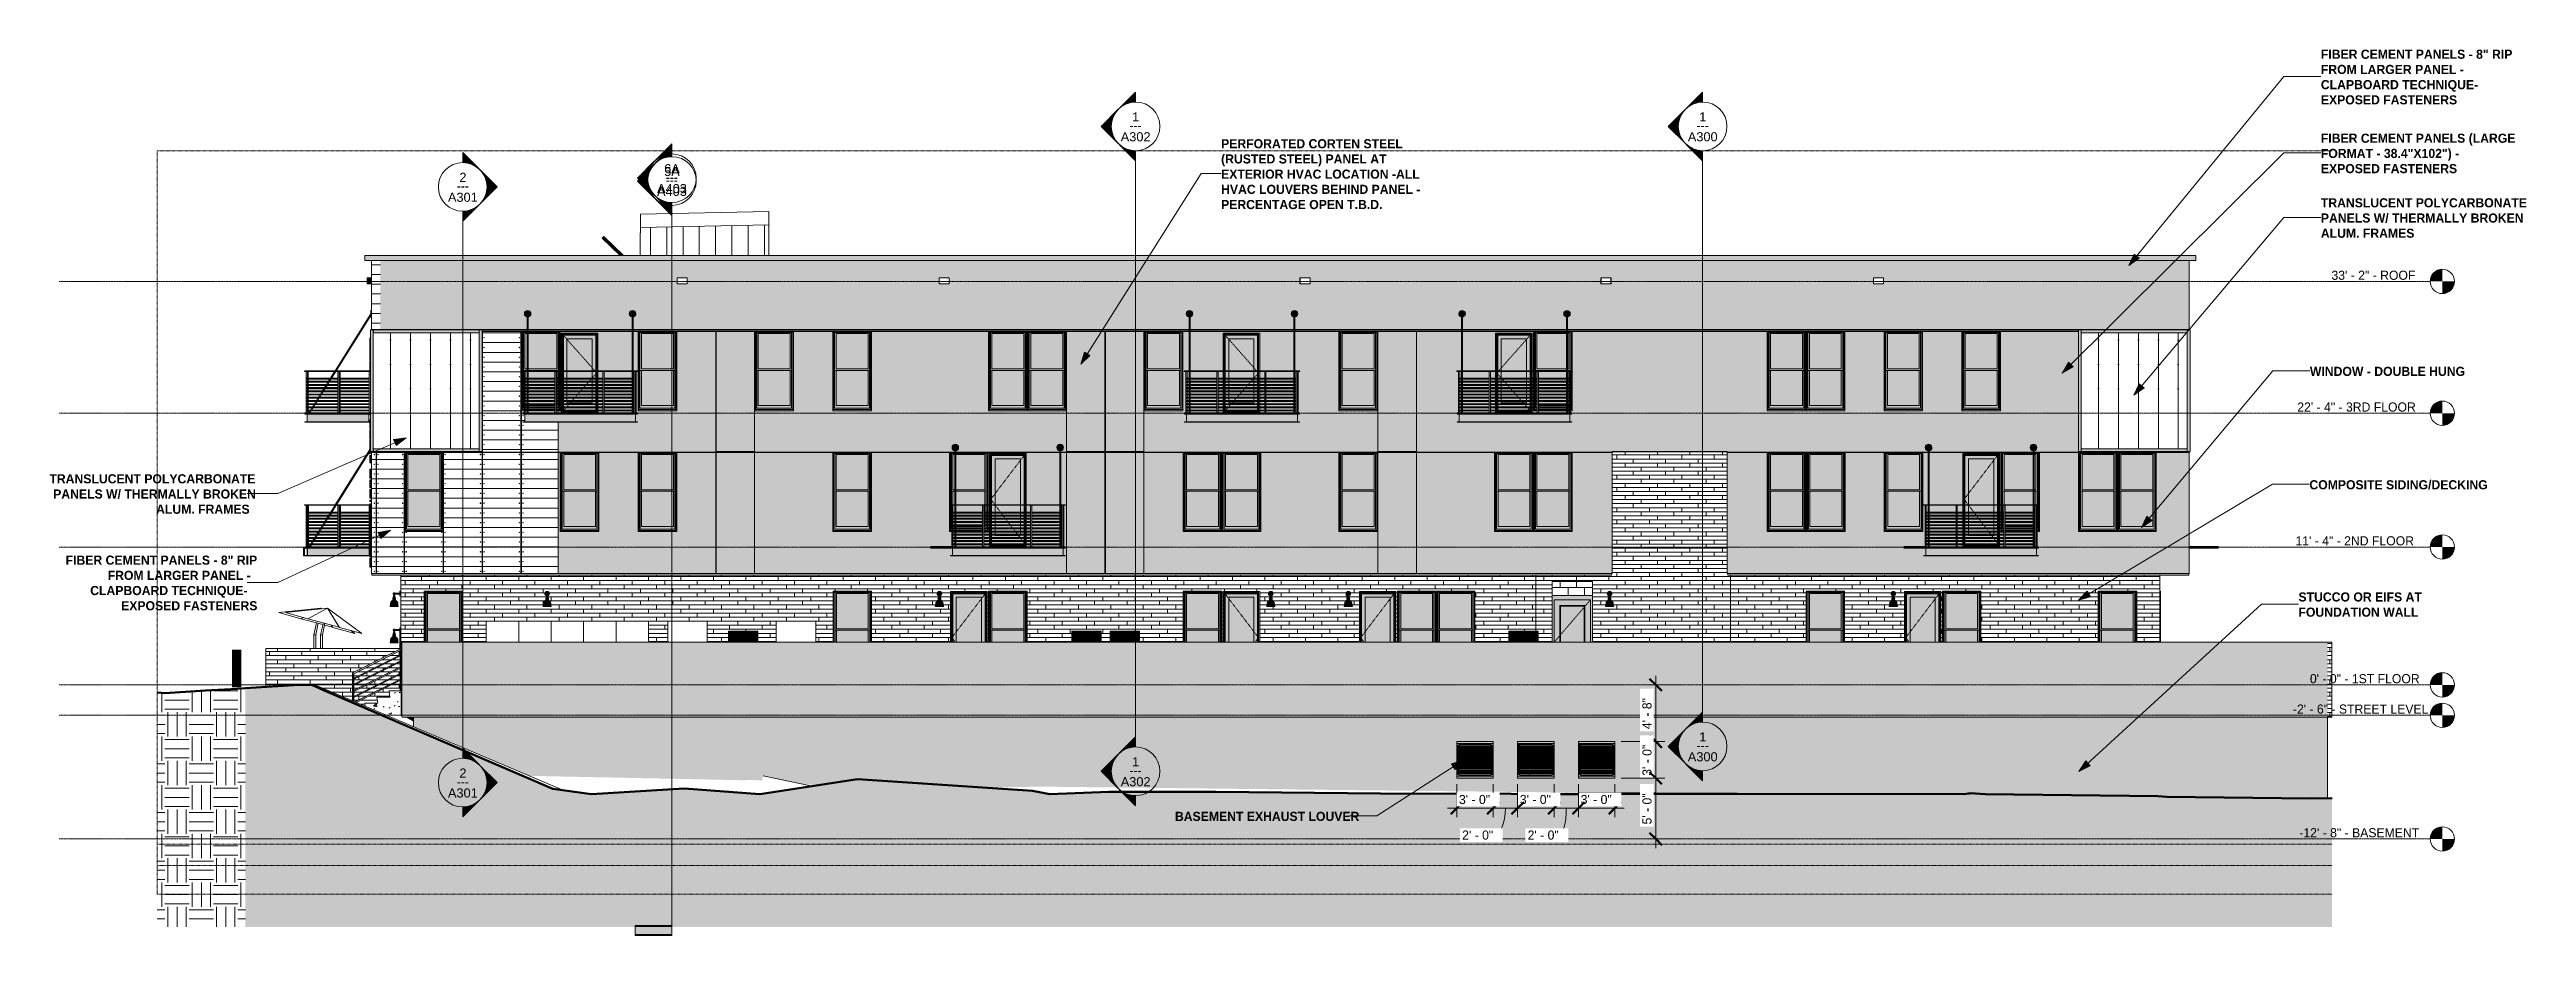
# Model space of a CAD drawing. Header units: inches. Extents: x -4178 to 1394, y -264 to 627.
# Drawn here: x -4178 to -1735, y -247 to 627 of the extents above; entities that cross this region are included whole.
import ezdxf

# ---------------------------------------------------------------- set-up
doc = ezdxf.new("R2010")
doc.units = ezdxf.units.IN
doc.header["$MEASUREMENT"] = 0
for name, pattern in [('Aligning Line 1_8_', [0.25, 0.125, -0.125]), ('Dash 1_16_', [0.125, 0.0625, -0.0625]), ('Grid Line 1_2_', [0.875, 0.5, -0.125, 0.125, -0.125])]:
    doc.linetypes.add(name, pattern=pattern)
for name, color, linetype, lineweight in [('0-1', 7, 'Continuous', 5), ('0-2', 7, 'Continuous', 9), ('0-3', 165, 'Continuous', 5), ('A-ANNO-DIMS', 211, 'Continuous', 9), ('A-ANNO-DIMS-96', 211, 'Continuous', 9), ('A-AREA', 32, 'Continuous', 70), ('A-CLNG-1', 13, 'Continuous', 5), ('A-CLNG-2', 13, 'Continuous', 9), ('A-DOOR-1', 254, 'Continuous', 9), ('A-DOOR-2', 7, 'Dash 1_16_', 9), ('A-DOOR-3', 7, 'Continuous', 9), ('A-DOOR-4', 31, 'Continuous', 9), ('A-DOOR-5', 31, 'Dash 1_16_', 9), ('A-DOOR-FRAM', 31, 'Continuous', 9), ('A-DOOR-FRAM-1', 254, 'Continuous', 9), ('A-DOOR-FRAM-2', 7, 'Continuous', 9), ('A-DOOR-GLAZ', 31, 'Continuous', 9), ('A-DOOR-GLAZ-1', 10, 'Continuous', 9), ('A-FLOR-1', 192, 'Continuous', 5), ('A-FLOR-2', 192, 'Continuous', 9), ('A-FLOR-HRAL', 11, 'Continuous', 9), ('A-FLOR-LEVL', 51, 'Continuous', 9), ('A-FLOR-LEVL-1', 51, 'Grid Line 1_2_', 9), ('A-FLOR-LEVL-2', 147, 'Continuous', 9), ('A-GENM', 5, 'Continuous', 9), ('A-GENM-1', 5, 'Continuous', 5), ('A-GLAZ-1', 151, 'Continuous', 9), ('A-GLAZ-2', 151, 'Continuous', 20), ('A-GLAZ-CURT', 52, 'Continuous', 9), ('A-GLAZ-CWMG', 51, 'Continuous', 9), ('A-ROOF-1', 132, 'Continuous', 9), ('A-WALL-1', 7, 'Continuous', 9), ('A-WALL-2', 113, 'Continuous', 5), ('A-WALL-3', 113, 'Continuous', 9), ('A-WALL-PATT-1', 8, 'Continuous', 9), ('A-WALL-PATT-2', 111, 'Continuous', 9), ('C-TOPO', 7, 'Continuous', 9), ('C-TOPO-1', 250, 'Continuous', 50), ('E-ELEC-EQPM', 71, 'Continuous', 9), ('E-LITE-EQPM', 33, 'Continuous', 9), ('G-ANNO-SYMB', 111, 'Aligning Line 1_8_', 9), ('G-ANNO-SYMB-1', 147, 'Aligning Line 1_8_', 9), ('G-ANNO-SYMB-2', 111, 'Continuous', 9), ('G-ANNO-TEXT', 231, 'Continuous', 9), ('G-IMPT', 8, 'Continuous', 9), ('I-FURN', 30, 'Continuous', 9), ('S-FNDN-1', 32, 'Continuous', 5), ('S-FNDN-2', 32, 'Continuous', 9), ('S-STRS', 31, 'Continuous', 9)]:
    doc.layers.add(name, color=color, linetype=linetype, lineweight=lineweight)
doc.styles.add('Arial', font='arial.ttf', dxfattribs={"height": 9})
doc.styles.add('Century Gothic', font='ufonts.com_century-gothic.ttf', dxfattribs={"height": 9})
doc.styles.add('Century Gothic_B', font='GOTHICB.TTF', dxfattribs={"height": 9})
doc.dimstyles.new('OD__1_4__Tol__', dxfattribs={"dimscale": 12, "dimtxt": 9.397514, "dimasz": 1, "dimexe": 0.75, "dimexo": 0.5, "dimgap": 0.125, "dimtad": 1, "dimrnd": 0.25, "dimzin": 1, "dimdsep": 46, "dimlunit": 4, "dimtxsty": 'Century Gothic', "dimblk1": 'OBLIQUE', "dimblk2": 'OBLIQUE', "dimsah": 1, "dimcen": 0.09, "dimdle": 0.75, "dimazin": 0, "dimtfac": 1, "dimtdec": 4, "dimtix": 1, "dimtmove": 0, "dimatfit": 3, "dimfxl": 1, "dimtvp": 1, "dimtfill": 1, "dimfrac": 2, "dimtolj": 1, "dimtzin": 0, "dimarcsym": 2})
doc.dimstyles.new('OD__1_4__Tol___1', dxfattribs={"dimscale": 12, "dimtxt": 9.397514, "dimasz": 1, "dimexe": 0.75, "dimexo": 0.5, "dimgap": 0.125, "dimtad": 1, "dimrnd": 0.25, "dimzin": 1, "dimdsep": 46, "dimlunit": 4, "dimtxsty": 'Century Gothic', "dimblk1": 'OBLIQUE', "dimblk2": 'OBLIQUE', "dimsah": 1, "dimcen": 0.09, "dimdle": 0.75, "dimazin": 0, "dimtfac": 1, "dimtdec": 4, "dimtix": 1, "dimtmove": 1, "dimatfit": 3, "dimfxl": 1, "dimtvp": 1, "dimtfill": 1, "dimfrac": 2, "dimtolj": 1, "dimtzin": 0, "dimarcsym": 2})
pattern_1 = [(0, (-2936.56, 0), (24, 24), [24, -24]), (0, (-2936.56, 9), (24, 24), [24, -24]), (0, (-2936.56, 18), (24, 24), [24, -24]), (90, (-2933.56, 21), (-24, 24), [24, -24]), (90, (-2924.56, 21), (-24, 24), [24, -24]), (90, (-2915.56, 21), (-24, 24), [24, -24])]
pattern_2 = [(0, (-3826.77, 140.604), (-38.4, 76.8), [0.392, -38.007]), (0, (-3826.77, 140.996), (-38.4, 76.8), [0.392, -38.007]), (0, (-3826.77, 150.204), (-38.4, 76.8), [0.392, -38.007]), (0, (-3826.77, 150.596), (-38.4, 76.8), [0.392, -38.007]), (0, (-3826.77, 159.804), (-38.4, 76.8), [0.392, -38.007]), (0, (-3826.77, 160.196), (-38.4, 76.8), [0.392, -38.007]), (0, (-3826.77, 169.404), (-38.4, 76.8), [0.392, -38.007]), (0, (-3826.77, 169.796), (-38.4, 76.8), [0.392, -38.007]), (0, (-3826.77, 179.004), (-38.4, 76.8), [0.392, -38.007]), (0, (-3826.77, 179.396), (-38.4, 76.8), [0.392, -38.007]), (0, (-3826.77, 188.604), (-38.4, 76.8), [0.392, -38.007]), (0, (-3826.77, 188.996), (-38.4, 76.8), [0.392, -38.007]), (0, (-3826.77, 198.204), (-38.4, 76.8), [0.392, -38.007]), (0, (-3826.77, 198.596), (-38.4, 76.8), [0.392, -38.007]), (0, (-3826.77, 207.804), (-38.4, 76.8), [0.392, -38.007]), (0, (-3826.77, 208.196), (-38.4, 76.8), [0.392, -38.007]), (0, (-3791.87, 140.604), (-38.4, 76.8), [0.392, -38.007]), (0, (-3791.87, 140.996), (-38.4, 76.8), [0.392, -38.007]), (0, (-3791.87, 150.204), (-38.4, 76.8), [0.392, -38.007]), (0, (-3791.87, 150.596), (-38.4, 76.8), [0.392, -38.007]), (0, (-3791.87, 159.804), (-38.4, 76.8), [0.392, -38.007]), (0, (-3791.87, 160.196), (-38.4, 76.8), [0.392, -38.007]), (0, (-3791.87, 169.404), (-38.4, 76.8), [0.392, -38.007]), (0, (-3791.87, 169.796), (-38.4, 76.8), [0.392, -38.007]), (0, (-3791.87, 179.004), (-38.4, 76.8), [0.392, -38.007]), (0, (-3791.87, 179.396), (-38.4, 76.8), [0.392, -38.007]), (0, (-3791.87, 188.604), (-38.4, 76.8), [0.392, -38.007]), (0, (-3791.87, 188.996), (-38.4, 76.8), [0.392, -38.007]), (0, (-3791.87, 198.204), (-38.4, 76.8), [0.392, -38.007]), (0, (-3791.87, 198.596), (-38.4, 76.8), [0.392, -38.007]), (0, (-3791.87, 207.804), (-38.4, 76.8), [0.392, -38.007]), (0, (-3791.87, 208.196), (-38.4, 76.8), [0.392, -38.007]), (90, (-3828.51, 136), (-38.4, 2e-15), [76.8, 0, 0, 0]), (90, (-3828.136, 136), (-38.4, 2e-15), [76.8, 0, 0, 0]), (90, (-3826.77, 140.604), (-38.4, 2e-15), [0.392, -76.407]), (90, (-3826.77, 150.204), (-38.4, 2e-15), [0.392, -76.407]), (90, (-3826.77, 159.804), (-38.4, 2e-15), [0.392, -76.407]), (90, (-3826.77, 169.404), (-38.4, 2e-15), [0.392, -76.407]), (90, (-3826.77, 179.004), (-38.4, 2e-15), [0.392, -76.407]), (90, (-3826.77, 188.604), (-38.4, 2e-15), [0.392, -76.407]), (90, (-3826.77, 198.204), (-38.4, 2e-15), [0.392, -76.407]), (90, (-3826.77, 207.804), (-38.4, 2e-15), [0.392, -76.407]), (90, (-3826.377, 140.604), (-38.4, 2e-15), [0.392, -76.407]), (90, (-3826.377, 150.204), (-38.4, 2e-15), [0.392, -76.407]), (90, (-3826.377, 159.804), (-38.4, 2e-15), [0.392, -76.407]), (90, (-3826.377, 169.404), (-38.4, 2e-15), [0.392, -76.407]), (90, (-3826.377, 179.004), (-38.4, 2e-15), [0.392, -76.407]), (90, (-3826.377, 188.604), (-38.4, 2e-15), [0.392, -76.407]), (90, (-3826.377, 198.204), (-38.4, 2e-15), [0.392, -76.407]), (90, (-3826.377, 207.804), (-38.4, 2e-15), [0.392, -76.407]), (90, (-3791.87, 140.604), (-38.4, 2e-15), [0.392, -76.407]), (90, (-3791.87, 150.204), (-38.4, 2e-15), [0.392, -76.407]), (90, (-3791.87, 159.804), (-38.4, 2e-15), [0.392, -76.407]), (90, (-3791.87, 169.404), (-38.4, 2e-15), [0.392, -76.407]), (90, (-3791.87, 179.004), (-38.4, 2e-15), [0.392, -76.407]), (90, (-3791.87, 188.604), (-38.4, 2e-15), [0.392, -76.407]), (90, (-3791.87, 198.204), (-38.4, 2e-15), [0.392, -76.407]), (90, (-3791.87, 207.804), (-38.4, 2e-15), [0.392, -76.407]), (90, (-3791.477, 140.604), (-38.4, 2e-15), [0.392, -76.407]), (90, (-3791.477, 150.204), (-38.4, 2e-15), [0.392, -76.407]), (90, (-3791.477, 159.804), (-38.4, 2e-15), [0.392, -76.407]), (90, (-3791.477, 169.404), (-38.4, 2e-15), [0.392, -76.407]), (90, (-3791.477, 179.004), (-38.4, 2e-15), [0.392, -76.407]), (90, (-3791.477, 188.604), (-38.4, 2e-15), [0.392, -76.407]), (90, (-3791.477, 198.204), (-38.4, 2e-15), [0.392, -76.407]), (90, (-3791.477, 207.804), (-38.4, 2e-15), [0.392, -76.407]), (180, (-3790.11, 136), (-38.4, 76.8), [38.025, -0.375]), (180, (-3790.11, 145.6), (-38.4, 76.8), [38.025, -0.375]), (180, (-3790.11, 155.2), (-38.4, 76.8), [38.025, -0.375]), (180, (-3790.11, 164.8), (-38.4, 76.8), [38.025, -0.375]), (180, (-3790.11, 174.4), (-38.4, 76.8), [38.025, -0.375]), (180, (-3790.11, 184), (-38.4, 76.8), [38.025, -0.375]), (180, (-3790.11, 193.6), (-38.4, 76.8), [38.025, -0.375]), (180, (-3790.11, 203.2), (-38.4, 76.8), [38.025, -0.375])]
pattern_3 = [(0, (-3825.324, 0.8), (0, 4), []), (90, (-3825.324, 0.8), (-8, 8), [4, -28]), (90, (-3809.324, 4.8), (-8, 8), [4, -28])]
pattern_4 = [(0, (-3827.511, -29.2), (0, 4), []), (90, (-3827.511, -29.2), (-8, 8), [4, -28]), (90, (-3811.511, -25.2), (-8, 8), [4, -28])]
pattern_5 = [(0, (-1929.199, 0.8), (0, 4), []), (90, (-1929.199, 0.8), (-8, 8), [4, -28]), (90, (-1913.199, 4.8), (-8, 8), [4, -28])]
pattern_6 = [(50, (-2936.56, 0), (27.5427, -2.4099), [2.88, -31.68]), (355, (-2936.56, 0), (-5.32784, 28.8843), [2.304, -25.344]), (100.451, (-2934.265, -0.2), (22.2153, 26.4739), [2.448, -26.924]), (46.184, (-2936.56, 7.68), (40.9819, -6.3564), [4.32, -47.52]), (96.636, (-2933.145, 7.15), (35.8907, 37.4062), [3.671, -40.386]), (351.184, (-2936.56, 7.68), (35.891, 37.4062), [3.456, -38.016]), (21, (-2932.72, 5.76), (22.92104, -15.46073), [2.88, -31.68]), (326, (-2932.72, 5.76), (9.3435, 27.8457), [2.304, -25.344]), (71.451, (-2930.81, 4.472), (32.2648, 12.3844), [2.448, -26.924]), (37.5, (-2936.56, 0), (0.46686, 12.78271), [1.267, -23.77, 1.267, -24.461, -25.44]), (37.5, (-2936.56, 0), (0.46686, 12.78271), [-50.765, 1.267, -24.173]), (7.5, (-2936.56, 0), (10.10159, 15.1451), [1.267, -13.402, 1.267, -23.194, -9.696]), (7.5, (-2936.56, 0), (10.10159, 15.1451), [-39.13, 1.267, -8.429]), (327.5, (-2945.123, 0), (20.49916, -0.86578), [1.267, -8.333, 1.267, -28.685, -39.744]), (327.5, (-2945.123, 0), (20.49916, -0.86578), [-39.552, 1.267, -38.477]), (317.5, (-2948.963, 0), (22.39478, 3.8443), [1.267, -11.213, 1.267, -18.624, -28.224]), (317.5, (-2948.963, 0), (22.39478, 3.8443), [-32.371, 1.267, -26.957])]

msp = doc.modelspace()

# ---------------------------------------------------------------- texts
at = {"layer": 'G-ANNO-SYMB-2', "char_height": 9, "attachment_point": 1}
for s, insert, width, style in [('1', (-3110.47, 564.862), 8.484, 'Arial'), ('1', (-2551.142, 564.862), 8.484, 'Arial'), ('A302', (-3121.714, 545.225), 35.754, 'Arial'), ('---', (-3113.121, 556.355), 15.453, 'Century Gothic'), ('A300', (-2562.386, 545.225), 35.754, 'Arial'), ('---', (-2553.793, 556.355), 15.453, 'Century Gothic'), ('6A', (-3572.047, 513.741), 18.786, 'Arial'), ('---', (-3776.696, 496.683), 15.453, 'Century Gothic'), ('2', (-3774.045, 505.19), 8.484, 'Arial'), ('A403', (-3579.039, 494.105), 35.754, 'Arial'), ('A403', (-3579.039, 491.339), 35.754, 'Arial'), ('5A', (-3572.047, 510.975), 18.786, 'Arial'), ('---', (-3570.446, 505.235), 15.453, 'Century Gothic'), ('---', (-3570.446, 502.469), 15.453, 'Century Gothic'), ('A301', (-3785.289, 485.553), 35.754, 'Arial'), ('1', (-2551.142, -46.799), 8.484, 'Arial'), ('1', (-3110.47, -71.398), 8.484, 'Arial'), ('A300', (-2562.386, -66.435), 35.754, 'Arial'), ('---', (-2553.793, -55.305), 15.453, 'Century Gothic'), ('---', (-3776.696, -91.025), 15.453, 'Century Gothic'), ('2', (-3774.045, -82.519), 8.484, 'Arial'), ('A302', (-3121.714, -91.035), 35.754, 'Arial'), ('---', (-3113.121, -79.905), 15.453, 'Century Gothic'), ('A301', (-3785.289, -102.155), 35.754, 'Arial')]:
    msp.add_mtext(s, dxfattribs=dict(at, insert=insert, width=width, style=style))
at = {"layer": 'G-ANNO-TEXT', "char_height": 9, "attachment_point": 1, "style": 'Century Gothic_B'}
for s, insert, width in [('FIBER CEMENT PANELS - 8" RIP', (-1938.034, 626.664), 216.948), ('FROM LARGER PANEL -', (-1938.034, 611.664), 166.65), ('CLAPBOARD TECHNIQUE-', (-1938.034, 596.664), 187.557), ('EXPOSED FASTENERS', (-1938.034, 581.664), 150.591), ('PERFORATED CORTEN STEEL', (-3022.738, 538.356), 198.768), ('FIBER CEMENT PANELS (LARGE', (-1938.034, 543.81), 219.978), ('(RUSTED STEEL) PANEL AT', (-3022.738, 523.356), 179.073), ('FORMAT - 38.4"X102") -', (-1938.034, 528.81), 170.892), ('EXPOSED FASTENERS', (-1938.034, 513.81), 150.591), ('EXTERIOR HVAC LOCATION -ALL', (-3022.738, 508.356), 236.34), ('HVAC LOUVERS BEHIND PANEL -', (-3022.738, 493.356), 235.734), ('PERCENTAGE OPEN T.B.D.', (-3022.738, 478.356), 186.042), ('TRANSLUCENT POLYCARBONATE', (-1938.034, 480.078), 236.34), ('PANELS W/ THERMALLY BROKEN', (-1938.034, 465.078), 231.795), ('ALUM. FRAMES', (-1938.034, 450.078), 108.777), ('WINDOW - DOUBLE HUNG', (-1948.864, 313.78), 189.678), ('TRANSLUCENT POLYCARBONATE', (-4178.406, 207.783), 236.34), ('COMPOSITE SIDING/DECKING', (-1949.321, 201.907), 220.887), ('PANELS W/ THERMALLY BROKEN', (-4174.656, 192.783), 231.795), ('ALUM. FRAMES', (-4073.156, 177.783), 108.777), ('FIBER CEMENT PANELS - 8" RIP', (-4162.418, 127.547), 216.948), ('FROM LARGER PANEL -', (-4120.918, 112.547), 166.65), ('CLAPBOARD TECHNIQUE-', (-4138.168, 97.547), 187.557), ('EXPOSED FASTENERS', (-4107.668, 82.547), 150.591), ('STUCCO OR EIFS AT', (-1960.114, 91.222), 142.41), ('FOUNDATION WALL', (-1960.114, 76.222), 142.41), ('BASEMENT EXHAUST LOUVER', (-3068.259, -125.262), 208.767)]:
    msp.add_mtext(s, dxfattribs=dict(at, insert=insert, width=width))

# ---------------------------------------------------------------- blocks, each defined once
blk = doc.blocks.new('CTR  - Topography_rvt-1-BUILDING ELEVATION - WEST')
at = {"layer": 'C-TOPO'}
h = blk.add_hatch(dxfattribs=at)
h.set_pattern_fill('FP_3', color=256, style=0, pattern_type=2)
h.set_pattern_definition(pattern_1)
h.paths.add_polyline_path([(-3078.3, -238.8), (-1926.9, -238.8), (-1926.9, -111.7), (-1948.5, -112), (-2089.8, -110.5), (-2098.7, -109.7), (-2269.1, -108), (-2283.9, -106.8), (-2290, -108), (-2520.5, -107.4), (-2640, -107.6), (-2645.4, -108), (-2730.4, -108), (-2736.6, -107.4), (-2865.6, -107.3), (-3028, -105.5), (-3133.5, -105.7), (-3191.8, -108), (-3208.8, -104.6), (-3243.4, -102.2), (-3381.5, -93.2), (-3477.8, -108), (-3552.4, -102.4), (-3643.8, -108), (-3681.9, -102.5), (-3912.6, -3.1), (-3919.6, 0), (-3932.1, 0), (-3985, -3.3), (-3985, -238.8), (-3133.5, -238.8)], flags=0)
h = blk.add_hatch(dxfattribs=at)
h.set_pattern_fill('FP_3', color=256, style=0, pattern_type=2)
h.set_pattern_definition(pattern_1)
h.paths.add_polyline_path([(-4064.2, -238.8), (-4064.2, -8.2), (-4072, -7.7), (-4072, -238.8)], flags=0)
h = blk.add_hatch(dxfattribs=at)
h.set_pattern_fill('FP_3', color=256, style=0, pattern_type=2)
h.set_pattern_definition(pattern_1)
h.paths.add_polyline_path([(-3987.8, -238.8), (-3985, -238.8), (-3985, -3.3), (-4064.2, -8.2), (-4064.2, -238.8), (-3993.2, -238.8)], flags=0)
for p, q in [((-3932.1, 0), (-3985, -3.3)), ((-3919.6, 0), (-3932.1, 0)), ((-3931.1, 0), (-3932.1, 0)), ((-3908.1, -5.1), (-3919.6, 0)), ((-3916.7, 0), (-3919.6, 0)), ((-3916.7, 0), (-3916.9, 0)), ((-3916, -0.5), (-3916.7, 0)), ((-3670.9, -104.1), (-3916.7, 0)), ((-3916.2, -0.3), (-3916.7, 0)), ((-1927.1, 0), (-1926.9, 0)), ((-1927.1, 0), (-1926.9, 0)), ((-1926.9, 0), (-1927.1, 0)), ((-4064.2, -8.2), (-4072, -7.7)), ((-4024.4, -5.7), (-4064.2, -8.2)), ((-3993.2, -3.8), (-4024.4, -5.7)), ((-3985, -3.3), (-3993.2, -3.8)), ((-3681.9, -102.5), (-3908.1, -5.1)), ((-3830.8, -30), (-3831.3, -29.9)), ((-3825.3, -32.6), (-3826.6, -32)), ((-3825.3, -32.6), (-3819.3, -35.7)), ((-3825.3, -32.6), (-3819.3, -35.7)), ((-3825.3, -32.6), (-3819.3, -35.7)), ((-3477.8, -108), (-3381.5, -93.2)), ((-3426.1, -100.1), (-3474.3, -89.6)), ((-3243.4, -102.2), (-3381.5, -93.2)), ((-2718.7, -90), (-2718.7, -87.8)), ((-2718.7, -90), (-2718.7, -87.8)), ((-2636.3, -90), (-2636.3, -89)), ((-2636.3, -90), (-2636.3, -89)), ((-3681.9, -102.5), (-3643.8, -108)), ((-3681.5, -102.7), (-3681.9, -102.5)), ((-3644.8, -108), (-3643.8, -108)), ((-3552.4, -102.4), (-3643.8, -108)), ((-3477.8, -108), (-3552.4, -102.4)), ((-3476.9, -108), (-3477.8, -108)), ((-3208.8, -104.6), (-3243.4, -102.2)), ((-3191.8, -108), (-3208.8, -104.6)), ((-3193.4, -108), (-3191.8, -108)), ((-3133.5, -105.7), (-3191.8, -108)), ((-3028, -105.5), (-3133.5, -105.7)), ((-2865.6, -107.3), (-3028, -105.5)), ((-2736.6, -107.4), (-2865.6, -107.3)), ((-2730.4, -108), (-2736.6, -107.4)), ((-2730.4, -108), (-2645.4, -108)), ((-2729.7, -108), (-2730.4, -108)), ((-2289.9, -108), (-2669.6, -106.3)), ((-2646.2, -108), (-2645.4, -108)), ((-2640, -107.6), (-2645.4, -108)), ((-2640, -107.6), (-2513.7, -107.4)), ((-2290, -108), (-2513.7, -107.4)), ((-2283.9, -106.8), (-2290, -108)), ((-2284.2, -108), (-2290, -108)), ((-2269.1, -108), (-2283.9, -106.8)), ((-2098.7, -109.7), (-2269.1, -108)), ((-2098.7, -109.7), (-2089.8, -110.5)), ((-2081.7, -110.6), (-2098.7, -109.7)), ((-2089.8, -110.5), (-1948.5, -112)), ((-2087.8, -110.6), (-2089.8, -110.5)), ((-1926.9, -111.7), (-1948.5, -112))]:
    blk.add_line(p, q, dxfattribs=at)
at = {"layer": 'C-TOPO-1'}
for p, q in [((-3908.1, -5.1), (-3919.6, 0)), ((-4064.2, -8.2), (-4072, -7.7)), ((-4064.2, -8.2), (-4024.4, -5.7)), ((-4024.4, -5.7), (-3993.2, -3.8)), ((-3993.2, -3.8), (-3985, -3.3)), ((-3932.1, 0), (-3985, -3.3)), ((-3919.6, 0), (-3932.1, 0)), ((-3681.9, -102.5), (-3908.1, -5.1)), ((-3381.5, -93.2), (-3477.8, -108)), ((-3243.4, -102.2), (-3381.5, -93.2)), ((-3643.8, -108), (-3681.9, -102.5)), ((-3552.4, -102.4), (-3643.8, -108)), ((-3477.8, -108), (-3552.4, -102.4)), ((-3208.8, -104.6), (-3243.4, -102.2)), ((-3191.8, -108), (-3208.8, -104.6)), ((-3133.5, -105.7), (-3191.8, -108)), ((-3028, -105.5), (-3133.5, -105.7)), ((-2865.6, -107.3), (-3028, -105.5)), ((-2736.6, -107.4), (-2865.6, -107.3)), ((-2730.4, -108), (-2736.6, -107.4)), ((-2645.4, -108), (-2730.4, -108)), ((-2640, -107.6), (-2645.4, -108)), ((-2513.7, -107.4), (-2640, -107.6)), ((-2290, -108), (-2513.7, -107.4)), ((-2283.9, -106.8), (-2290, -108)), ((-2269.1, -108), (-2283.9, -106.8)), ((-2098.7, -109.7), (-2269.1, -108)), ((-2089.8, -110.5), (-2098.7, -109.7)), ((-1948.5, -112), (-2089.8, -110.5)), ((-1926.9, -111.7), (-1948.5, -112))]:
    blk.add_line(p, q, dxfattribs=at)
blk = doc.blocks.new('STOREFRONT DOOR B - ALUM_ STILE W_ GLASS INSET-2299201-BUILDING ELEVATION - WEST')
at = {"layer": 'A-DOOR-1'}
for points in [[(-2688.6, 42), (-2688.6, 78.3), (-2664, 78.3), (-2664, 42), (-2658.3, 42), (-2658.3, 84), (-2694.3, 84), (-2694.3, 42), (-2690.9, 42)], [(-2688.6, 42), (-2688.6, 42), (-2688.6, 78.3), (-2688.6, 78.3), (-2688.6, 48.4)], [(-2664.1, 78.2), (-2664.1, 78.3), (-2688.6, 78.3), (-2688.6, 78.2), (-2664.3, 78.2)], [(-2688.6, 42), (-2688, 42), (-2688, 77.7), (-2664.6, 77.7), (-2664.6, 42), (-2664.1, 42), (-2664.1, 78.2), (-2688.6, 78.2), (-2688.6, 48.4)], [(-2687.9, 42), (-2687.9, 77.6), (-2688, 77.7), (-2688, 42), (-2687.9, 42)], [(-2681, 77.5), (-2664.8, 77.6), (-2664.7, 77.7), (-2688, 77.7), (-2687.9, 77.5), (-2685.2, 77.5)], [(-2664.8, 42), (-2664.6, 42), (-2664.6, 77.7), (-2664.8, 77.5), (-2664.8, 42.4)], [(-2664, 42), (-2664, 42), (-2664, 78.3), (-2664.1, 78.2), (-2664, 42), (-2664, 42)]]:
    blk.add_hatch(color=256, dxfattribs=at).paths.add_polyline_path(points, flags=0)
at = {"layer": 'A-DOOR-FRAM-1'}
blk.add_hatch(color=256, dxfattribs=at).paths.add_polyline_path([(-2695.3, 42), (-2694.3, 42), (-2694.3, 84), (-2658.3, 84), (-2658.3, 42), (-2656.3, 42), (-2656.3, 88), (-2696.3, 88), (-2696.3, 42)], flags=0)
at = {"layer": 'A-DOOR-GLAZ-1'}
blk.add_hatch(color=256, dxfattribs=at).paths.add_polyline_path([(-2681, 42), (-2664.8, 42), (-2664.8, 77.5), (-2687.9, 77.5), (-2687.9, 42)], flags=0)
at = {"layer": 'A-DOOR-2'}
blk.add_line((-2658.3, 84), (-2694.3, 42), dxfattribs=at)
at = {"layer": 'A-DOOR-3'}
for p, q in [((-2658.3, 84), (-2694.3, 84)), ((-2694.3, 84), (-2694.3, 42)), ((-2688.6, 78.3), (-2688.6, 42)), ((-2664, 78.3), (-2688.6, 78.3)), ((-2687.9, 42), (-2687.9, 77.5)), ((-2687.9, 77.5), (-2664.8, 77.5)), ((-2664.8, 77.5), (-2664.8, 42)), ((-2664, 42), (-2664, 78.3)), ((-2658.3, 42), (-2658.3, 84))]:
    blk.add_line(p, q, dxfattribs=at)
for points, knots in [([(-2688.6, 78.2), (-2688.6, 78.2), (-2688.6, 78.3), (-2688.6, 78.3), (-2688.6, 78.3), (-2688.6, 78.3), (-2688.6, 78.3), (-2688.6, 78.3), (-2688.6, 78.3), (-2688.6, 78.3), (-2688.6, 78.3), (-2688.6, 78.3), (-2688.6, 78.3), (-2688.6, 78.3)], [0, 0, 0, 0, 0.166667, 0.25, 0.333333, 0.375, 0.416667, 0.5, 0.583333, 0.666667, 0.75, 0.833333, 1, 1, 1, 1]), ([(-2687.9, 77.5), (-2687.9, 77.5), (-2687.9, 77.5), (-2687.9, 77.5), (-2687.9, 77.6), (-2687.9, 77.6), (-2687.9, 77.6), (-2687.9, 77.6), (-2687.9, 77.6), (-2687.9, 77.6), (-2688, 77.6), (-2688, 77.7), (-2688, 77.7), (-2688, 77.7), (-2688, 77.7)], [0, 0, 0, 0, 0.166667, 0.25, 0.333333, 0.416667, 0.458333, 0.5, 0.583333, 0.666667, 0.708333, 0.75, 0.833333, 1, 1, 1, 1]), ([(-2664.6, 77.7), (-2664.6, 77.7), (-2664.6, 77.7), (-2664.7, 77.6), (-2664.7, 77.6), (-2664.7, 77.6), (-2664.7, 77.6), (-2664.7, 77.6), (-2664.7, 77.6), (-2664.8, 77.6), (-2664.8, 77.6), (-2664.8, 77.5), (-2664.8, 77.5), (-2664.8, 77.5), (-2664.8, 77.5)], [-1, -1, -1, -1, -0.833333, -0.75, -0.666667, -0.625, -0.583333, -0.5, -0.458333, -0.416667, -0.333333, -0.25, -0.166667, 0, 0, 0, 0]), ([(-2664, 78.3), (-2664, 78.3), (-2664, 78.3), (-2664, 78.3), (-2664, 78.3), (-2664, 78.3), (-2664, 78.3), (-2664, 78.3), (-2664, 78.3), (-2664, 78.3), (-2664.1, 78.3), (-2664.1, 78.3), (-2664.1, 78.2), (-2664.1, 78.2)], [-1, -1, -1, -1, -0.833333, -0.75, -0.666667, -0.583333, -0.5, -0.416667, -0.375, -0.333333, -0.25, -0.166667, 0, 0, 0, 0])]:
    blk.add_open_spline(points, degree=3, knots=knots, dxfattribs=at)
at = {"layer": 'A-DOOR-FRAM-2'}
for p, q in [((-2694.3, 84), (-2694.3, 42)), ((-2694.3, 84), (-2658.3, 84)), ((-2658.3, 84), (-2658.3, 42))]:
    blk.add_line(p, q, dxfattribs=at)
blk = doc.blocks.new('Level - Level Head - Circle-50818-BUILDING ELEVATION - WEST')
at = {"layer": 'A-FLOR-LEVL'}
h = blk.add_hatch(color=256, dxfattribs=at)
edge = h.paths.add_edge_path(flags=0)
edge.add_line((-1818.2, 0), (-1830.2, 0))
edge.add_arc((-1818.2, 0), 12, 90, 180, ccw=False)
edge.add_line((-1818.2, 12), (-1818.2, 0))
h = blk.add_hatch(color=256, dxfattribs=at)
edge = h.paths.add_edge_path(flags=0)
edge.add_line((-1818.2, -12), (-1818.2, 0))
edge.add_line((-1818.2, 0), (-1806.2, 0))
edge.add_arc((-1818.2, 0), 12, 270, 360, ccw=False)
at = {"layer": 'A-FLOR-LEVL-2'}
blk.add_circle((-1818.2, 0), 12, dxfattribs=at)
blk = doc.blocks.new('CTR - 1st Phase -Stairs _ Elevators_rvt-1-BUILDING ELEVATION - WEST')
at = {"layer": 'A-WALL-PATT-1'}
h = blk.add_hatch(dxfattribs=at)
h.set_pattern_fill('FP_13', color=256, style=0, pattern_type=2)
h.set_pattern_definition([(0, (-2704.324, 0), (0, 8), []), (90, (-2704.324, 0), (-8, 8), [8, -8])])
h.paths.add_polyline_path([(-2696.3, 88), (-2656.3, 88), (-2656.3, 102), (-2696.3, 102), (-2696.3, 96.2)], flags=0)
at = {"layer": 'A-FLOR-LEVL-1'}
for p, q in [((-4168.7, 398), (-1830.2, 398)), ((-4168.7, 268), (-1830.2, 268)), ((-4168.7, 136), (-1830.2, 136)), ((-4168.7, 0), (-1830.2, 0)), ((-4168.7, -30), (-1830.2, -30)), ((-4168.7, -152), (-1830.2, -152))]:
    blk.add_line(p, q, dxfattribs=at)
at = {"layer": 'A-WALL-1'}
blk.add_line((-2696.3, 88), (-2656.3, 88), dxfattribs=at)
at = {"layer": 'G-ANNO-SYMB-1'}
for p, q in [((-4072, 527), (-4072, -206.5)), ((-1926.9, 527), (-4072, 527)), ((-1926.9, -206.5), (-4072, -206.5))]:
    blk.add_line(p, q, dxfattribs=at)
at = {"layer": '0-2'}
blk.add_blockref('STOREFRONT DOOR B - ALUM_ STILE W_ GLASS INSET-2299201-BUILDING ELEVATION - WEST', (0, 0), dxfattribs=at)
at = {"layer": '0-3'}
for p in [(0, 398), (0, 268), (0, 136), (0, 0), (0, -30), (0, -152)]:
    blk.add_blockref('Level - Level Head - Circle-50818-BUILDING ELEVATION - WEST', p, dxfattribs=at)
at = {"layer": 'A-FLOR-LEVL', "char_height": 9, "attachment_point": 1, "style": 'Century Gothic'}
for s, insert, width in [('33\' - 2" - ROOF', (-1927.6, 408.6), 104.232), ('22\' - 4" - 3RD FLOOR', (-1961.3, 278.6), 145.137), ('11\' - 4" - 2ND FLOOR', (-1963.1, 146.6), 147.258), ('0\' - 0" - 1ST FLOOR', (-1948.8, 10.6), 129.987), ('-2\' - 6" - STREET LEVEL', (-1965.6, -19.4), 150.288), ('-12\' - 8" - BASEMENT', (-1959.3, -141.4), 142.713)]:
    blk.add_mtext(s, dxfattribs=dict(at, insert=insert, width=width))
blk = doc.blocks.new('Basic Wall _ EXT - FIBER CEMENT - LARGE - ___-2505167-BUILDING ELEVATION - WEST')
at = {"layer": 'A-WALL-3'}
for p, q in [((-2067.6, 229.7), (-2067.9, 229.8)), ((-2067.6, 229.1), (-2067.6, 229.7))]:
    blk.add_line(p, q, dxfattribs=at)
blk = doc.blocks.new('Basic Wall _ EXT - FIBER CEMENT - LARGE - ___-2162460-BUILDING ELEVATION - WEST')
at = {"layer": 'A-WALL-3'}
for p, q in [((-2067.6, 350.4), (-2067.9, 350.4)), ((-2067.6, 350.1), (-2067.6, 350.4))]:
    blk.add_line(p, q, dxfattribs=at)
blk = doc.blocks.new('Basic Wall _ EXT - FIBER CEMENT - SMALL - ___-2145934-BUILDING ELEVATION - WEST')
at = {"layer": 'A-WALL-3'}
blk.add_line((-2061.4, 418.5), (-2061.4, 423.7), dxfattribs=at)
blk = doc.blocks.new('Basic Wall _ EXT - FIBER CEMENT - LARGE - ___-2505168-BUILDING ELEVATION - WEST')
at = {"layer": 'A-WALL-3'}
for p, q in [((-3860.7, 229.8), (-3861, 229.7)), ((-3861, 229.7), (-3861, 229.1))]:
    blk.add_line(p, q, dxfattribs=at)
blk = doc.blocks.new('Basic Wall _ EXT - FIBER CEMENT - LARGE - ___-2162461-BUILDING ELEVATION - WEST')
at = {"layer": 'A-WALL-3'}
for p, q in [((-3860.7, 350.4), (-3861, 350.4)), ((-3861, 350.4), (-3861, 350.1))]:
    blk.add_line(p, q, dxfattribs=at)
blk = doc.blocks.new('Basic Wall _ EXT - FIBER CEMENT - SMALL - ___-2145935-BUILDING ELEVATION - WEST')
at = {"layer": 'A-WALL-3'}
blk.add_line((-3867.3, 423.7), (-3867.3, 418.5), dxfattribs=at)
blk = doc.blocks.new('Outdoor Table01 - 02ZUTB01_dwg-2525485-BUILDING ELEVATION - WEST')
at = {"layer": 'G-IMPT'}
for p, q in [((-3904, 75.5), (-3945.6, 71.3)), ((-3904, 75.5), (-3945.6, 71.3)), ((-3904, 75.5), (-3945.4, 71.3)), ((-3904, 75.5), (-3923.6, 65.3)), ((-3923.4, 65.2), (-3904, 75.5)), ((-3904, 75.5), (-3892.5, 56.8)), ((-3904, 75.5), (-3870.3, 50.8)), ((-3904, 75.5), (-3870.3, 50.8)), ((-3904, 75.5), (-3892.2, 56.7)), ((-3904, 75.5), (-3870.4, 50.8)), ((-3945.4, 71.3), (-3923.6, 65.3)), ((-3923.4, 65.2), (-3892.5, 56.8)), ((-3911, 49.5), (-3908.2, 61.1)), ((-3911, 36), (-3911, 49.5)), ((-3911, 49.5), (-3909, 49.5)), ((-3909, 49.5), (-3906.7, 60.7)), ((-3909, 36), (-3909, 49.5)), ((-3892.2, 56.7), (-3870.4, 50.8))]:
    blk.add_line(p, q, dxfattribs=at)
blk = doc.blocks.new('Outdoor Table01 - Outdoor Table01-2525492-BUILDING ELEVATION - WEST')
blk.add_blockref('Outdoor Table01 - 02ZUTB01_dwg-2525485-BUILDING ELEVATION - WEST', (0, 0))
blk = doc.blocks.new('Outdoor Table01 - 02ZUTB01_dwg-V1-BUILDING ELEVATION - WEST')
at = {"layer": 'G-IMPT'}
for p, q in [((-3910.6, 75.5), (-3952.2, 71.3)), ((-3910.6, 75.5), (-3952.2, 71.3)), ((-3910.6, 75.5), (-3952.1, 71.3)), ((-3910.6, 75.5), (-3912.3, 74.7)), ((-3912.2, 74.7), (-3910.6, 75.5)), ((-3910.6, 75.5), (-3910.2, 74.9)), ((-3910.6, 75.5), (-3909.8, 74.9)), ((-3910.6, 75.5), (-3909.8, 74.9)), ((-3910.6, 75.5), (-3910.2, 74.9)), ((-3910.6, 75.5), (-3909.8, 74.9)), ((-3952.1, 71.3), (-3930.3, 65.3)), ((-3928, 66.5), (-3930.3, 65.3)), ((-3930, 65.2), (-3927.8, 66.4)), ((-3930, 65.2), (-3908.6, 59.4)), ((-3917.6, 49.5), (-3914.9, 61.1)), ((-3917.6, 36), (-3917.6, 49.5)), ((-3917.6, 49.5), (-3915.6, 49.5)), ((-3915.6, 49.5), (-3913.4, 60.7)), ((-3915.6, 36), (-3915.6, 49.5)), ((-3907.1, 59), (-3899.1, 56.8)), ((-3900.5, 59), (-3899.1, 56.8)), ((-3900.3, 58.9), (-3898.9, 56.7)), ((-3898.9, 56.7), (-3877.1, 50.8)), ((-3898.5, 66.6), (-3898.3, 66.4)), ((-3898.5, 66.6), (-3898.3, 66.4)), ((-3898.5, 66.6), (-3898.3, 66.4)), ((-3881, 53.7), (-3877.1, 50.8)), ((-3880.9, 53.7), (-3877, 50.8)), ((-3880.9, 53.7), (-3877, 50.8))]:
    blk.add_line(p, q, dxfattribs=at)
blk = doc.blocks.new('Outdoor Table01 - Outdoor Table01-V2-BUILDING ELEVATION - WEST')
blk.add_blockref('Outdoor Table01 - 02ZUTB01_dwg-V1-BUILDING ELEVATION - WEST', (0, 0))
blk = doc.blocks.new('Door-Inswing-Andersen-400_Series-Single - 3_ 0-1_8_ x custom height - _1st _ 2nd floor-2651741-BUILDING ELEVATION - WEST')
at = {"layer": 'A-DOOR-FRAM'}
for points in [[(-3288.6, 42), (-3288.5, 91), (-3254.5, 91), (-3254.5, 42), (-3253.5, 42), (-3253.5, 92), (-3289.6, 92), (-3289.6, 42), (-3288.8, 42)], [(-3288.2, 42), (-3288.2, 90.6), (-3288.6, 91), (-3288.6, 42)], [(-3254.9, 90.6), (-3254.8, 90.6), (-3254.5, 91), (-3288.6, 91), (-3288.2, 90.6), (-3255, 90.6)], [(-3288.1, 42), (-3287.5, 42), (-3287.5, 89.9), (-3288.2, 90.6), (-3288.2, 42)], [(-3267.6, 89.9), (-3255.5, 89.9), (-3254.8, 90.6), (-3288.2, 90.6), (-3287.5, 89.9), (-3284, 89.9)], [(-3257.5, 42), (-3255.5, 42), (-3255.5, 89.9), (-3287.5, 89.9), (-3287.5, 42), (-3284, 42), (-3284, 86.4), (-3259.1, 86.4), (-3259.1, 42)], [(-3254.9, 42), (-3254.8, 42), (-3254.8, 90.6), (-3255.5, 89.9), (-3255.5, 42)], [(-3254.5, 42), (-3254.5, 91), (-3254.8, 90.6), (-3254.8, 42)]]:
    blk.add_hatch(color=256, dxfattribs=at).paths.add_polyline_path(points, flags=0)
at = {"layer": 'A-DOOR-GLAZ'}
blk.add_hatch(color=256, dxfattribs=at).paths.add_polyline_path([(-3259.1, 42), (-3259.1, 86.4), (-3284, 86.4), (-3284, 42), (-3267.6, 42)], flags=0)
at = {"layer": 'A-DOOR-5'}
for p, q in [((-3287.5, 47.7), (-3255.5, 89.7)), ((-3287.5, 45.4), (-3284.9, 42))]:
    blk.add_line(p, q, dxfattribs=at)
at = {"layer": 'A-DOOR-FRAM'}
for p, q in [((-3289.6, 92), (-3289.6, 42)), ((-3253.5, 92), (-3289.6, 92)), ((-3289.6, 92), (-3289.6, 42)), ((-3253.5, 92), (-3289.6, 92)), ((-3288.6, 91), (-3288.6, 42)), ((-3288.6, 91), (-3254.5, 91)), ((-3288.2, 90.6), (-3288.6, 91)), ((-3288.6, 91), (-3288.6, 42)), ((-3288.6, 91), (-3254.5, 91)), ((-3287.5, 89.9), (-3288.2, 90.6)), ((-3288.2, 90.6), (-3288.2, 42)), ((-3254.8, 90.6), (-3288.2, 90.6)), ((-3287.5, 89.9), (-3287.5, 42)), ((-3255.5, 89.9), (-3287.5, 89.9)), ((-3284, 42), (-3284, 86.4)), ((-3284, 86.4), (-3259.1, 86.4)), ((-3259.1, 86.4), (-3259.1, 42)), ((-3255.5, 89.9), (-3254.8, 90.6)), ((-3255.5, 42), (-3255.5, 89.9)), ((-3254.8, 90.6), (-3254.5, 91)), ((-3254.8, 42), (-3254.8, 90.6)), ((-3254.5, 91), (-3254.5, 42)), ((-3254.5, 91), (-3254.5, 42)), ((-3253.5, 42), (-3253.5, 92)), ((-3253.5, 42), (-3253.5, 92))]:
    blk.add_line(p, q, dxfattribs=at)
blk = doc.blocks.new('Window-Double_Hung-Andersen-400_Series-Tilt_Wash - 1st Floor-2636085-BUILDING ELEVATION - WEST')
at = {"layer": 'A-GLAZ-1'}
for points in [[(-3368.6, 42), (-3367.4, 42), (-3367.4, 92.3), (-3405.4, 92.3), (-3405.4, 42), (-3403.5, 42), (-3403.5, 91), (-3369.3, 91), (-3369.3, 42)], [(-3401.7, 55.3), (-3370.7, 55.3), (-3370.7, 90), (-3402.1, 90), (-3402.1, 55.3)], [(-3370.7, 42), (-3370.7, 53.8), (-3402.1, 53.8), (-3402.1, 42), (-3401.7, 42)]]:
    blk.add_hatch(color=256, dxfattribs=at).paths.add_polyline_path(points, flags=0)
h = blk.add_hatch(color=256, dxfattribs=at)
h.paths.add_polyline_path([(-3369.3, 53.8), (-3369.3, 91), (-3403.5, 91), (-3403.5, 53.8), (-3370.7, 53.8)], flags=0)
h.paths.add_polyline_path([(-3401.7, 55.3), (-3402.1, 55.3), (-3402.1, 90), (-3370.7, 90), (-3370.7, 55.3)], flags=0)
h = blk.add_hatch(color=256, dxfattribs=at)
h.paths.add_polyline_path([(-3402.1, 42), (-3402.1, 53.8), (-3403.5, 53.8), (-3403.5, 42), (-3403.4, 42)], flags=0)
h.paths.add_polyline_path([(-3370.7, 42), (-3369.3, 42), (-3369.3, 53.8), (-3370.7, 53.8), (-3370.7, 48.4)], flags=0)
for p, q in [((-3367.4, 92.3), (-3405.4, 92.3)), ((-3405.4, 92.3), (-3405.4, 42)), ((-3405.4, 42), (-3405.4, 92.3)), ((-3367.4, 92.3), (-3405.4, 92.3)), ((-3404.6, 91.3), (-3404.6, 42)), ((-3404.6, 91.3), (-3368.2, 91.3)), ((-3403.5, 42), (-3403.5, 91)), ((-3403.5, 91), (-3369.3, 91)), ((-3402.1, 55.3), (-3402.1, 90)), ((-3402.1, 90), (-3370.7, 90)), ((-3370.7, 90), (-3370.7, 55.3)), ((-3369.3, 91), (-3369.3, 42)), ((-3368.2, 91.3), (-3368.2, 42)), ((-3367.4, 42), (-3367.4, 92.3)), ((-3367.4, 42), (-3367.4, 92.3)), ((-3403.5, 53.8), (-3369.3, 53.8)), ((-3370.7, 55.3), (-3402.1, 55.3)), ((-3402.1, 42), (-3402.1, 53.8)), ((-3370.7, 53.8), (-3370.7, 42))]:
    blk.add_line(p, q, dxfattribs=at)
blk = doc.blocks.new('Basic Wall _ EXT - FIBER CEMENT - LARGE - ___-2505169-BUILDING ELEVATION - WEST')
at = {"layer": 'A-WALL-3'}
h = blk.add_hatch(color=256, dxfattribs=at)
h.paths.add_polyline_path([(-2637, 229.1), (-2636.9, 229.1), (-2636.9, 229.7), (-3180.9, 229.7), (-3180.9, 229.1), (-3060.1, 229.1), (-3060.1, 229.5), (-3022.1, 229.5), (-3022.1, 229.1), (-3021.7, 229.1), (-3021.7, 229.5), (-2983.7, 229.5), (-2983.7, 229.1), (-2906.5, 229.1), (-2906.5, 229.5), (-2868.5, 229.5), (-2868.5, 229.1), (-2752.9, 229.1), (-2752.9, 229.5), (-2714.9, 229.5), (-2714.9, 229.1), (-2714.5, 229.1), (-2714.5, 229.5), (-2676.5, 229.5), (-2676.5, 229.1), (-2637.2, 229.1)], flags=0)
h.paths.add_polyline_path([(-3860, 229.1), (-3828.1, 229.1), (-3828.1, 229.5), (-3790.1, 229.5), (-3790.1, 229.1), (-3674.5, 229.1), (-3674.5, 229.5), (-3636.5, 229.5), (-3636.5, 229.1), (-3597.7, 229.1), (-3597.7, 229.5), (-3559.7, 229.5), (-3559.7, 229.1), (-3405.7, 229.1), (-3405.7, 229.5), (-3367.7, 229.5), (-3367.7, 229.1), (-3290.5, 229.1), (-3290.5, 229.5), (-3285.4, 229.5), (-3285.4, 229.7), (-3861, 229.7), (-3861, 229.1), (-3860.1, 229.1)], flags=0)
h.paths.add_polyline_path([(-3252.5, 229.1), (-3181.9, 229.1), (-3181.9, 229.7), (-3284.4, 229.7), (-3284.4, 229.5), (-3252.5, 229.5)], flags=0)
blk.add_hatch(color=256, dxfattribs=at).paths.add_polyline_path([(-2636.9, 229.7), (-2636.9, 229.8), (-2636.9, 229.7)], flags=0)
h = blk.add_hatch(color=256, dxfattribs=at)
h.paths.add_polyline_path([(-2068.2, 229.1), (-2067.6, 229.1), (-2067.6, 229.7), (-2220.9, 229.7), (-2220.9, 229.5), (-2215.7, 229.5), (-2215.7, 229.1), (-2176.9, 229.1), (-2176.9, 229.5), (-2138.9, 229.5), (-2138.9, 229.1), (-2138.5, 229.1), (-2138.5, 229.5), (-2100.5, 229.5), (-2100.5, 229.1), (-2069.4, 229.1)], flags=0)
h.paths.add_polyline_path([(-2520.3, 229.1), (-2484.1, 229.1), (-2484.1, 229.5), (-2446.1, 229.5), (-2446.1, 229.1), (-2445.4, 229.1), (-2445.4, 229.5), (-2407.3, 229.5), (-2407.3, 229.1), (-2368.6, 229.1), (-2368.6, 229.5), (-2330.5, 229.5), (-2330.5, 229.1), (-2325.3, 229.1), (-2325.3, 229.7), (-2523.7, 229.7), (-2523.7, 229.1), (-2523.4, 229.1)], flags=0)
h.paths.add_polyline_path([(-2324.3, 229.1), (-2253.7, 229.1), (-2253.7, 229.5), (-2221.9, 229.5), (-2221.9, 229.7), (-2324.3, 229.7), (-2324.3, 229.3)], flags=0)
for p, q in [((-3861, 229.7), (-3860.7, 229.8)), ((-3861, 229.1), (-3861, 229.7)), ((-3285.4, 229.7), (-3861, 229.7)), ((-3861, 229.1), (-3828.1, 229.1)), ((-3790.1, 229.1), (-3674.5, 229.1)), ((-3636.5, 229.1), (-3597.7, 229.1)), ((-3559.7, 229.1), (-3405.7, 229.1)), ((-3367.7, 229.1), (-3290.5, 229.1)), ((-3181.9, 229.7), (-3284.4, 229.7)), ((-3252.5, 229.1), (-3181.9, 229.1)), ((-2636.9, 229.7), (-3180.9, 229.7)), ((-3180.9, 229.1), (-3060.1, 229.1)), ((-3022.1, 229.1), (-3021.7, 229.1)), ((-2983.7, 229.1), (-2906.5, 229.1)), ((-2868.5, 229.1), (-2752.9, 229.1)), ((-2714.9, 229.1), (-2714.6, 229.1)), ((-2676.5, 229.1), (-2636.9, 229.1)), ((-2636.9, 229.7), (-2636.9, 229.1)), ((-2523.7, 229.1), (-2523.7, 229.7)), ((-2325.3, 229.7), (-2523.7, 229.7)), ((-2523.7, 229.1), (-2484.1, 229.1)), ((-2446.1, 229.1), (-2445.4, 229.1)), ((-2407.3, 229.1), (-2368.6, 229.1)), ((-2330.5, 229.1), (-2325.3, 229.1)), ((-2221.9, 229.7), (-2324.3, 229.7)), ((-2324.3, 229.1), (-2253.7, 229.1)), ((-2067.6, 229.7), (-2220.9, 229.7)), ((-2215.7, 229.1), (-2176.9, 229.1)), ((-2138.9, 229.1), (-2138.5, 229.1)), ((-2100.5, 229.1), (-2067.6, 229.1)), ((-2067.9, 229.8), (-2067.6, 229.7)), ((-2067.6, 229.7), (-2067.6, 229.1))]:
    blk.add_line(p, q, dxfattribs=at)
blk = doc.blocks.new('Basic Wall _ EXT - FIBER CEMENT - LARGE - ___-2162463-BUILDING ELEVATION - WEST')
at = {"layer": 'A-WALL-3'}
h = blk.add_hatch(color=256, dxfattribs=at)
h.paths.add_polyline_path([(-3055.3, 349), (-3054.4, 349), (-3054.4, 350.4), (-3602.7, 350.4), (-3602.7, 349), (-3055.5, 349)], flags=0)
h.paths.add_polyline_path([(-3053.4, 349), (-2950.9, 349), (-2950.9, 350.4), (-3053.4, 350.4)], flags=0)
h.paths.add_polyline_path([(-2178.2, 349), (-2177.1, 349), (-2177.1, 350.1), (-2067.6, 350.1), (-2067.6, 350.4), (-2681.1, 350.4), (-2681.1, 349), (-2178.3, 349)], flags=0)
h.paths.add_polyline_path([(-3751.7, 349), (-3707.2, 349), (-3707.2, 350.4), (-3861, 350.4), (-3861, 350.1), (-3751.7, 350.1)], flags=0)
h.paths.add_polyline_path([(-3706.2, 349), (-3603.7, 349), (-3603.7, 350.4), (-3706.2, 350.4)], flags=0)
h.paths.add_polyline_path([(-2683.2, 349), (-2682.1, 349), (-2682.1, 350.4), (-2784.6, 350.4), (-2784.6, 349), (-2685.2, 349)], flags=0)
h.paths.add_polyline_path([(-2785.6, 349), (-2785.6, 350.4), (-2949.9, 350.4), (-2949.9, 349), (-2785.8, 349)], flags=0)
h = blk.add_hatch(color=256, dxfattribs=at)
h.paths.add_polyline_path([(-3055.5, 348.7), (-3054.4, 348.7), (-3054.4, 349), (-3602.7, 349), (-3602.7, 348.7), (-3057.2, 348.7)], flags=0)
h.paths.add_polyline_path([(-3751, 348.7), (-3707.2, 348.7), (-3707.2, 349), (-3751.7, 349), (-3751.7, 348.7)], flags=0)
h.paths.add_polyline_path([(-2177.1, 348.7), (-2177.1, 349), (-2681.1, 349), (-2681.1, 348.7), (-2178.3, 348.7)], flags=0)
h.paths.add_polyline_path([(-3706.2, 348.7), (-3603.7, 348.7), (-3603.7, 349), (-3706.2, 349)], flags=0)
h.paths.add_polyline_path([(-2684.9, 348.7), (-2682.1, 348.7), (-2682.1, 349), (-2784.6, 349), (-2784.6, 348.7), (-2685.2, 348.7)], flags=0)
h.paths.add_polyline_path([(-2785.6, 348.7), (-2785.6, 349), (-2949.9, 349), (-2949.9, 348.7), (-2785.8, 348.7)], flags=0)
h.paths.add_polyline_path([(-2952, 348.7), (-2950.9, 348.7), (-2950.9, 349), (-3053.4, 349), (-3053.4, 348.7), (-2953.4, 348.7)], flags=0)
h = blk.add_hatch(color=256, dxfattribs=at)
h.paths.add_polyline_path([(-3054.4, 348.5), (-3054.4, 348.7), (-3602.7, 348.6), (-3602.7, 348.5), (-3055.3, 348.5)], flags=0)
h.paths.add_polyline_path([(-3751.7, 348.5), (-3707.2, 348.6), (-3707.2, 348.7), (-3751.7, 348.6), (-3751.7, 348.6)], flags=0)
h.paths.add_polyline_path([(-2178.3, 348.5), (-2177.1, 348.6), (-2177.1, 348.7), (-2681.1, 348.6), (-2681.1, 348.5), (-2178.6, 348.5)], flags=0)
h.paths.add_polyline_path([(-3706.2, 348.5), (-3603.7, 348.6), (-3603.7, 348.7), (-3706.2, 348.6), (-3706.2, 348.6)], flags=0)
h.paths.add_polyline_path([(-2685.2, 348.5), (-2682.1, 348.6), (-2682.1, 348.7), (-2784.6, 348.6), (-2784.6, 348.5), (-2689.4, 348.5)], flags=0)
h.paths.add_polyline_path([(-2785.6, 348.5), (-2785.6, 348.7), (-2949.9, 348.6), (-2949.9, 348.5), (-2785.8, 348.5)], flags=0)
h.paths.add_polyline_path([(-2952, 348.5), (-2950.9, 348.6), (-2950.9, 348.7), (-3053.4, 348.6), (-3053.4, 348.5), (-2953.4, 348.5)], flags=0)
for points in [[(-2785.6, 350.4), (-2785.6, 350.4), (-2785.8, 350.4)], [(-2785.6, 348.5), (-2785.6, 348.5), (-2785.8, 348.5)]]:
    blk.add_hatch(color=256, dxfattribs=at).paths.add_polyline_path(points, flags=0)
h = blk.add_hatch(color=256, dxfattribs=at)
h.paths.add_polyline_path([(-2177.1, 348.5), (-2177.1, 348.5), (-2178.3, 348.5)], flags=0)
h.paths.add_polyline_path([(-2785.6, 348.5), (-2785.6, 348.5), (-2785.8, 348.5)], flags=0)
for p, q in [((-3861, 350.1), (-3861, 350.4)), ((-3861, 350.4), (-3860.7, 350.4)), ((-3707.2, 350.4), (-3861, 350.4)), ((-3707.2, 349), (-3751.7, 349)), ((-3751.7, 348.5), (-3707.2, 348.5)), ((-3603.7, 350.4), (-3706.2, 350.4)), ((-3603.7, 349), (-3706.2, 349)), ((-3706.2, 348.5), (-3603.7, 348.5)), ((-3054.4, 350.4), (-3602.7, 350.4)), ((-3054.4, 349), (-3602.7, 349)), ((-3602.7, 348.5), (-3054.4, 348.5)), ((-2950.9, 350.4), (-3053.4, 350.4)), ((-2950.9, 349), (-3053.4, 349)), ((-3053.4, 348.5), (-2950.9, 348.5)), ((-2785.6, 350.4), (-2949.9, 350.4)), ((-2785.6, 349), (-2949.9, 349)), ((-2949.9, 348.5), (-2785.6, 348.5)), ((-2682.1, 350.4), (-2784.6, 350.4)), ((-2682.1, 349), (-2784.6, 349)), ((-2784.6, 348.5), (-2682.1, 348.5)), ((-2067.6, 350.4), (-2681.1, 350.4)), ((-2177.1, 349), (-2681.1, 349)), ((-2681.1, 348.5), (-2177.1, 348.5)), ((-2067.9, 350.4), (-2067.6, 350.4)), ((-2067.6, 350.4), (-2067.6, 350.1))]:
    blk.add_line(p, q, dxfattribs=at)
blk = doc.blocks.new('Basic Wall _ EXT - FIBER CEMENT - SMALL - ___-2145937-BUILDING ELEVATION - WEST')
at = {"layer": 'A-WALL-3'}
blk.add_hatch(color=256, dxfattribs=at).paths.add_polyline_path([(-2144.8, 418.5), (-2061.4, 418.5), (-2061.4, 423.7), (-3867.3, 423.7), (-3867.3, 418.5), (-2161.5, 418.5)], flags=0)
for p, q in [((-3867.3, 418.5), (-3867.3, 423.7)), ((-3867.3, 423.7), (-2061.4, 423.7)), ((-2061.4, 418.5), (-3867.3, 418.5)), ((-2061.4, 423.7), (-2061.4, 418.5))]:
    blk.add_line(p, q, dxfattribs=at)
blk = doc.blocks.new('Door-Inswing-Andersen-400_Series-Single - 3_ 0-1_8_ x 6_ 7-1_2_ - 3rd floor-2652286-BUILDING ELEVATION - WEST')
at = {"layer": 'A-DOOR-FRAM'}
h = blk.add_hatch(color=256, dxfattribs=at)
h.paths.add_polyline_path([(-2751, 269.5), (-2751, 270.2), (-2752, 270.2), (-2752, 269.5), (-2751.2, 269.5)], flags=0)
h.paths.add_polyline_path([(-2715.9, 269.5), (-2715.9, 270.2), (-2716.9, 270.2), (-2716.9, 269.5), (-2715.9, 269.5)], flags=0)
h.paths.add_polyline_path([(-2752, 271.1), (-2751, 271.1), (-2751, 273.4), (-2752, 273.4)], flags=0)
h.paths.add_polyline_path([(-2716.9, 271.1), (-2715.9, 271.2), (-2715.9, 273.4), (-2716.9, 273.4)], flags=0)
h.paths.add_polyline_path([(-2751, 274.3), (-2751, 276.5), (-2752, 276.5), (-2752, 274.3), (-2751.2, 274.3)], flags=0)
h.paths.add_polyline_path([(-2715.9, 274.3), (-2715.9, 274.3), (-2715.9, 276.5), (-2716.9, 276.5), (-2716.9, 274.3), (-2716.1, 274.3)], flags=0)
h.paths.add_polyline_path([(-2752, 277.4), (-2751, 277.4), (-2751, 279.7), (-2752, 279.7)], flags=0)
h.paths.add_polyline_path([(-2716.1, 277.4), (-2715.9, 277.4), (-2715.9, 279.7), (-2716.9, 279.7), (-2716.9, 277.4), (-2716.6, 277.4)], flags=0)
h.paths.add_polyline_path([(-2751, 280.6), (-2751, 282.8), (-2752, 282.8), (-2752, 280.6), (-2751.2, 280.6)], flags=0)
h.paths.add_polyline_path([(-2716.6, 280.6), (-2715.9, 280.6), (-2715.9, 282.8), (-2716.9, 282.8), (-2716.9, 280.6)], flags=0)
h.paths.add_polyline_path([(-2716.6, 283.7), (-2715.9, 283.7), (-2715.9, 286), (-2716.9, 286), (-2716.9, 283.7)], flags=0)
h.paths.add_polyline_path([(-2751, 283.7), (-2751, 286), (-2752, 286), (-2752, 283.7), (-2751.2, 283.7)], flags=0)
h.paths.add_polyline_path([(-2751.2, 286.9), (-2751, 286.9), (-2751, 289.1), (-2752, 289.1), (-2752, 286.9), (-2751.7, 286.9)], flags=0)
h.paths.add_polyline_path([(-2716.6, 286.9), (-2715.9, 286.9), (-2715.9, 289.1), (-2716.9, 289.1), (-2716.9, 286.9)], flags=0)
h.paths.add_polyline_path([(-2751.2, 290), (-2751, 290), (-2751, 292.2), (-2752, 292.2), (-2752, 290), (-2751.7, 290)], flags=0)
h.paths.add_polyline_path([(-2716.9, 290), (-2715.9, 290), (-2715.9, 292.2), (-2716.9, 292.2)], flags=0)
h.paths.add_polyline_path([(-2715.9, 293.2), (-2715.9, 295.4), (-2716.9, 295.4), (-2716.9, 293.2), (-2716.1, 293.2)], flags=0)
h.paths.add_polyline_path([(-2751.7, 293.2), (-2751, 293.2), (-2751, 295.4), (-2752, 295.4), (-2752, 293.2)], flags=0)
h.paths.add_polyline_path([(-2715.9, 296.3), (-2715.9, 298.5), (-2716.9, 298.5), (-2716.9, 296.3), (-2716.1, 296.3)], flags=0)
h.paths.add_polyline_path([(-2751, 296.3), (-2751, 298.5), (-2752, 298.5), (-2752, 296.3), (-2751.2, 296.3)], flags=0)
h.paths.add_polyline_path([(-2715.9, 299.5), (-2715.9, 301.5), (-2716.9, 301.5), (-2716.9, 299.5), (-2716.1, 299.5)], flags=0)
h.paths.add_polyline_path([(-2751, 299.5), (-2751, 301.5), (-2752, 301.5), (-2752, 299.5), (-2751.2, 299.5)], flags=0)
h.paths.add_polyline_path([(-2751.5, 302.5), (-2751, 302.5), (-2751, 309.2), (-2752, 309.2), (-2752, 302.5)], flags=0)
h.paths.add_polyline_path([(-2716.3, 302.5), (-2715.9, 302.5), (-2715.9, 309.2), (-2716.9, 309.2), (-2716.9, 302.5), (-2716.6, 302.5)], flags=0)
h.paths.add_polyline_path([(-2716.9, 309.7), (-2715.9, 309.7), (-2715.9, 347.1), (-2752, 347.1), (-2752, 309.7), (-2751, 309.7), (-2750.9, 346.1), (-2716.9, 346.1), (-2716.9, 311.6)], flags=0)
h = blk.add_hatch(color=256, dxfattribs=at)
h.paths.add_polyline_path([(-2750.6, 269.5), (-2750.6, 270.2), (-2751, 270.2), (-2751, 269.5)], flags=0)
h.paths.add_polyline_path([(-2750.6, 271.1), (-2750.6, 273.4), (-2751, 273.4), (-2751, 271.1)], flags=0)
h.paths.add_polyline_path([(-2751, 274.3), (-2750.6, 274.3), (-2750.6, 276.5), (-2751, 276.5), (-2751, 275.7)], flags=0)
h.paths.add_polyline_path([(-2751, 277.4), (-2750.6, 277.4), (-2750.6, 279.7), (-2751, 279.7)], flags=0)
h.paths.add_polyline_path([(-2750.6, 280.6), (-2750.6, 282.8), (-2751, 282.8), (-2751, 280.6)], flags=0)
h.paths.add_polyline_path([(-2751, 283.7), (-2750.6, 283.7), (-2750.6, 286), (-2751, 286)], flags=0)
h.paths.add_polyline_path([(-2751, 286.9), (-2750.6, 286.9), (-2750.6, 289.1), (-2751, 289.1), (-2751, 287.7)], flags=0)
h.paths.add_polyline_path([(-2751, 290), (-2750.6, 290), (-2750.6, 292.2), (-2751, 292.2)], flags=0)
h.paths.add_polyline_path([(-2751, 293.2), (-2750.6, 293.2), (-2750.6, 295.4), (-2751, 295.4)], flags=0)
h.paths.add_polyline_path([(-2751, 296.3), (-2750.6, 296.3), (-2750.6, 298.5), (-2751, 298.5)], flags=0)
h.paths.add_polyline_path([(-2751, 299.5), (-2750.6, 299.5), (-2750.6, 301.5), (-2751, 301.5)], flags=0)
h.paths.add_polyline_path([(-2750.6, 302.5), (-2750.6, 309.2), (-2751, 309.2), (-2751, 302.5)], flags=0)
h.paths.add_polyline_path([(-2750.6, 309.7), (-2750.6, 345.7), (-2751, 346.1), (-2751, 309.7)], flags=0)
for points in [[(-2750.6, 345.7), (-2717.2, 345.7), (-2716.9, 346.1), (-2751, 346.1), (-2750.8, 345.9)], [(-2717.9, 345.1), (-2717.2, 345.7), (-2750.6, 345.7), (-2749.9, 345.1), (-2721.5, 345.1)], [(-2751, 268.2), (-2715.9, 268.2), (-2715.9, 269.5), (-2752, 269.5), (-2752, 268.2), (-2751.2, 268.2)], [(-2731.3, 269.5), (-2717.9, 269.5), (-2717.9, 269.8), (-2749.9, 269.8), (-2749.9, 269.5), (-2746.4, 269.5)]]:
    blk.add_hatch(color=256, dxfattribs=at).paths.add_polyline_path(points, flags=0)
h = blk.add_hatch(color=256, dxfattribs=at)
h.paths.add_polyline_path([(-2749.9, 269.5), (-2749.9, 270.2), (-2750.6, 270.2), (-2750.6, 269.5)], flags=0)
h.paths.add_polyline_path([(-2750.6, 271.1), (-2749.9, 271.1), (-2749.9, 273.4), (-2750.6, 273.4)], flags=0)
h.paths.add_polyline_path([(-2750.6, 274.3), (-2749.9, 274.3), (-2749.9, 276.5), (-2750.6, 276.5), (-2750.6, 275.7)], flags=0)
h.paths.add_polyline_path([(-2750.5, 277.4), (-2749.9, 277.4), (-2749.9, 279.7), (-2750.6, 279.7), (-2750.6, 277.4)], flags=0)
h.paths.add_polyline_path([(-2750.5, 280.6), (-2749.9, 280.6), (-2749.9, 282.8), (-2750.6, 282.8), (-2750.6, 280.6)], flags=0)
h.paths.add_polyline_path([(-2750.6, 283.7), (-2749.9, 283.7), (-2749.9, 286), (-2750.6, 286)], flags=0)
h.paths.add_polyline_path([(-2750.6, 286.9), (-2749.9, 286.9), (-2749.9, 289.1), (-2750.6, 289.1), (-2750.6, 287.7)], flags=0)
h.paths.add_polyline_path([(-2750.6, 290), (-2749.9, 290), (-2749.9, 292.2), (-2750.6, 292.2)], flags=0)
h.paths.add_polyline_path([(-2750.6, 293.2), (-2749.9, 293.2), (-2749.9, 295.4), (-2750.6, 295.4)], flags=0)
h.paths.add_polyline_path([(-2750.5, 296.3), (-2749.9, 296.3), (-2749.9, 298.5), (-2750.6, 298.5), (-2750.6, 296.3)], flags=0)
h.paths.add_polyline_path([(-2750.6, 299.5), (-2749.9, 299.5), (-2749.9, 301.5), (-2750.6, 301.5)], flags=0)
h.paths.add_polyline_path([(-2750.6, 302.5), (-2749.9, 302.5), (-2749.9, 309.2), (-2750.6, 309.2)], flags=0)
h.paths.add_polyline_path([(-2750.6, 309.7), (-2749.9, 309.7), (-2749.9, 345.1), (-2750.6, 345.7), (-2750.6, 335.6)], flags=0)
h = blk.add_hatch(color=256, dxfattribs=at)
h.paths.add_polyline_path([(-2721.5, 269.8), (-2717.9, 269.8), (-2717.9, 270.2), (-2749.9, 270.2), (-2749.9, 269.8), (-2722.9, 269.8)], flags=0)
h.paths.add_polyline_path([(-2749.8, 271.1), (-2717.9, 271.1), (-2717.9, 273.4), (-2749.9, 273.4), (-2749.9, 271.1)], flags=0)
h.paths.add_polyline_path([(-2717.9, 274.3), (-2717.9, 276.5), (-2749.9, 276.5), (-2749.9, 274.3), (-2719.6, 274.3)], flags=0)
h.paths.add_polyline_path([(-2746.4, 277.4), (-2717.9, 277.4), (-2717.9, 279.7), (-2721.5, 279.7), (-2721.5, 278.1), (-2746.4, 278.1), (-2746.4, 279.7), (-2749.9, 279.7), (-2749.9, 277.4), (-2746.7, 277.4)], flags=0)
h.paths.add_polyline_path([(-2717.9, 280.6), (-2717.9, 282.8), (-2721.5, 282.8), (-2721.5, 280.6), (-2721.3, 280.6)], flags=0)
h.paths.add_polyline_path([(-2748.1, 280.6), (-2746.4, 280.6), (-2746.4, 282.8), (-2749.9, 282.8), (-2749.9, 280.6)], flags=0)
h.paths.add_polyline_path([(-2746.7, 283.7), (-2746.4, 283.7), (-2746.4, 286), (-2749.9, 286), (-2749.9, 283.7), (-2748.1, 283.7)], flags=0)
h.paths.add_polyline_path([(-2721.5, 283.7), (-2717.9, 283.7), (-2717.9, 286), (-2721.5, 286)], flags=0)
h.paths.add_polyline_path([(-2749.9, 286.9), (-2746.4, 286.9), (-2746.4, 289.1), (-2749.9, 289.1), (-2749.9, 287.7)], flags=0)
h.paths.add_polyline_path([(-2721.5, 286.9), (-2717.9, 286.9), (-2717.9, 289.1), (-2721.5, 289.1), (-2721.5, 287.7)], flags=0)
h.paths.add_polyline_path([(-2749.9, 290), (-2746.4, 290), (-2746.4, 292.2), (-2749.9, 292.2)], flags=0)
h.paths.add_polyline_path([(-2721.5, 290), (-2717.9, 290), (-2717.9, 292.2), (-2721.5, 292.2)], flags=0)
h.paths.add_polyline_path([(-2721.5, 293.2), (-2717.9, 293.2), (-2717.9, 295.4), (-2721.5, 295.4)], flags=0)
h.paths.add_polyline_path([(-2749.9, 293.2), (-2746.4, 293.2), (-2746.4, 295.4), (-2749.9, 295.4)], flags=0)
h.paths.add_polyline_path([(-2747.5, 296.3), (-2746.4, 296.3), (-2746.4, 298.5), (-2749.9, 298.5), (-2749.9, 296.3)], flags=0)
h.paths.add_polyline_path([(-2717.9, 296.3), (-2717.9, 298.5), (-2721.5, 298.5), (-2721.5, 296.3), (-2720.4, 296.3)], flags=0)
h.paths.add_polyline_path([(-2717.9, 299.5), (-2717.9, 301.5), (-2721.5, 301.5), (-2721.5, 299.5), (-2720.2, 299.5)], flags=0)
h.paths.add_polyline_path([(-2749.9, 299.5), (-2746.4, 299.5), (-2746.4, 301.5), (-2749.9, 301.5)], flags=0)
h.paths.add_polyline_path([(-2746.4, 302.5), (-2746.4, 309.2), (-2749.9, 309.2), (-2749.9, 302.5), (-2747.9, 302.5)], flags=0)
h.paths.add_polyline_path([(-2720, 302.5), (-2717.9, 302.5), (-2717.9, 309.2), (-2721.5, 309.2), (-2721.5, 302.5)], flags=0)
h.paths.add_polyline_path([(-2746.4, 309.7), (-2746.4, 341.5), (-2721.5, 341.5), (-2721.5, 309.7), (-2717.9, 309.7), (-2717.9, 345.1), (-2749.9, 345.1), (-2749.9, 309.7), (-2748.3, 309.7)], flags=0)
h = blk.add_hatch(color=256, dxfattribs=at)
h.paths.add_polyline_path([(-2717.2, 269.5), (-2717.2, 270.2), (-2717.9, 270.2), (-2717.9, 269.5)], flags=0)
h.paths.add_polyline_path([(-2717.3, 271.1), (-2717.2, 271.1), (-2717.2, 273.4), (-2717.9, 273.4), (-2717.9, 271.1)], flags=0)
h.paths.add_polyline_path([(-2717.2, 274.3), (-2717.2, 276.5), (-2717.9, 276.5), (-2717.9, 274.3), (-2717.3, 274.3)], flags=0)
h.paths.add_polyline_path([(-2717.3, 277.4), (-2717.2, 277.4), (-2717.2, 279.7), (-2717.9, 279.7), (-2717.9, 277.4)], flags=0)
h.paths.add_polyline_path([(-2717.3, 280.6), (-2717.2, 280.6), (-2717.2, 282.8), (-2717.9, 282.8), (-2717.9, 280.6)], flags=0)
h.paths.add_polyline_path([(-2717.2, 283.7), (-2717.2, 286), (-2717.9, 286), (-2717.9, 283.7), (-2717.3, 283.7)], flags=0)
h.paths.add_polyline_path([(-2717.9, 286.9), (-2717.2, 286.9), (-2717.2, 289.1), (-2717.9, 289.1), (-2717.9, 287.7)], flags=0)
h.paths.add_polyline_path([(-2717.2, 290), (-2717.2, 292.2), (-2717.9, 292.2), (-2717.9, 290), (-2717.3, 290)], flags=0)
h.paths.add_polyline_path([(-2717.2, 293.2), (-2717.2, 295.4), (-2717.9, 295.4), (-2717.9, 293.2), (-2717.3, 293.2)], flags=0)
h.paths.add_polyline_path([(-2717.2, 296.3), (-2717.2, 298.5), (-2717.9, 298.5), (-2717.9, 296.3), (-2717.3, 296.3)], flags=0)
h.paths.add_polyline_path([(-2717.2, 299.5), (-2717.2, 301.5), (-2717.9, 301.5), (-2717.9, 299.5), (-2717.3, 299.5)], flags=0)
h.paths.add_polyline_path([(-2717.3, 302.5), (-2717.2, 302.5), (-2717.2, 309.2), (-2717.9, 309.2), (-2717.9, 302.5)], flags=0)
h.paths.add_polyline_path([(-2717.2, 309.7), (-2717.2, 345.7), (-2717.9, 345.1), (-2717.9, 309.7), (-2717.3, 309.7)], flags=0)
h = blk.add_hatch(color=256, dxfattribs=at)
h.paths.add_polyline_path([(-2717.2, 269.5), (-2716.9, 269.5), (-2716.9, 270.2), (-2717.2, 270.2), (-2717.2, 269.7)], flags=0)
h.paths.add_polyline_path([(-2716.9, 271.1), (-2716.9, 273.4), (-2717.2, 273.4), (-2717.2, 271.1)], flags=0)
h.paths.add_polyline_path([(-2717.2, 274.3), (-2716.9, 274.3), (-2716.9, 276.5), (-2717.2, 276.5), (-2717.2, 275.7)], flags=0)
h.paths.add_polyline_path([(-2717.2, 277.4), (-2716.9, 277.4), (-2716.9, 279.7), (-2717.2, 279.7), (-2717.2, 278.1)], flags=0)
h.paths.add_polyline_path([(-2716.9, 280.6), (-2716.9, 282.8), (-2717.2, 282.8), (-2717.2, 280.6)], flags=0)
h.paths.add_polyline_path([(-2717.2, 283.7), (-2716.9, 283.7), (-2716.9, 286), (-2717.2, 286)], flags=0)
h.paths.add_polyline_path([(-2717.2, 286.9), (-2716.9, 286.9), (-2716.9, 289.1), (-2717.2, 289.1), (-2717.2, 287.7)], flags=0)
h.paths.add_polyline_path([(-2716.9, 290), (-2716.9, 292.2), (-2717.2, 292.2), (-2717.2, 290)], flags=0)
h.paths.add_polyline_path([(-2717.2, 293.2), (-2716.9, 293.2), (-2716.9, 295.4), (-2717.2, 295.4)], flags=0)
h.paths.add_polyline_path([(-2717.2, 296.3), (-2716.9, 296.3), (-2716.9, 298.5), (-2717.2, 298.5)], flags=0)
h.paths.add_polyline_path([(-2717.2, 299.5), (-2716.9, 299.5), (-2716.9, 301.5), (-2717.2, 301.5)], flags=0)
h.paths.add_polyline_path([(-2716.9, 302.5), (-2716.9, 309.2), (-2717.2, 309.2), (-2717.2, 302.5)], flags=0)
h.paths.add_polyline_path([(-2717.2, 309.7), (-2716.9, 309.7), (-2716.9, 346.1), (-2717.2, 345.7), (-2717.2, 311.6)], flags=0)
at = {"layer": 'A-DOOR-GLAZ'}
h = blk.add_hatch(color=256, dxfattribs=at)
h.paths.add_polyline_path([(-2746.4, 278.1), (-2721.5, 278.1), (-2721.5, 279.7), (-2746.4, 279.7)], flags=0)
h.paths.add_polyline_path([(-2745.1, 280.6), (-2721.5, 280.6), (-2721.5, 282.8), (-2746.4, 282.8), (-2746.4, 280.6)], flags=0)
h.paths.add_polyline_path([(-2731.3, 283.7), (-2721.5, 283.7), (-2721.5, 286), (-2746.4, 286), (-2746.4, 283.7), (-2743.6, 283.7)], flags=0)
h.paths.add_polyline_path([(-2746.4, 286.9), (-2721.5, 286.9), (-2721.5, 289.1), (-2746.4, 289.1), (-2746.4, 287.7)], flags=0)
h.paths.add_polyline_path([(-2731.3, 290), (-2721.5, 290), (-2721.5, 292.2), (-2746.4, 292.2), (-2746.4, 290), (-2740.4, 290)], flags=0)
h.paths.add_polyline_path([(-2721.5, 293.2), (-2721.5, 295.4), (-2746.4, 295.4), (-2746.4, 293.2), (-2729, 293.2)], flags=0)
h.paths.add_polyline_path([(-2721.5, 296.3), (-2721.5, 298.5), (-2746.4, 298.5), (-2746.4, 296.3), (-2730.5, 296.3)], flags=0)
h.paths.add_polyline_path([(-2735.7, 299.5), (-2721.5, 299.5), (-2721.5, 301.5), (-2746.4, 301.5), (-2746.4, 299.5)], flags=0)
h.paths.add_polyline_path([(-2731.3, 302.5), (-2721.5, 302.5), (-2721.5, 309.2), (-2746.4, 309.2), (-2746.4, 302.5), (-2734.2, 302.5)], flags=0)
h.paths.add_polyline_path([(-2746.4, 309.7), (-2721.5, 309.7), (-2721.5, 341.5), (-2746.4, 341.5), (-2746.4, 335.6)], flags=0)
at = {"layer": 'A-DOOR-5'}
for p, q in [((-2749, 309.7), (-2717.9, 344.9)), ((-2749.9, 308.7), (-2749.5, 309.2)), ((-2749.9, 306.7), (-2746.2, 302.5)), ((-2745.4, 301.5), (-2743.5, 299.5)), ((-2742.7, 298.5), (-2740.8, 296.3)), ((-2739.9, 295.4), (-2738, 293.2)), ((-2737.1, 292.2), (-2735.2, 290)), ((-2734.4, 289.1), (-2732.4, 286.9)), ((-2731.6, 286), (-2729.6, 283.7)), ((-2728.8, 282.8), (-2726.8, 280.6)), ((-2726, 279.7), (-2724.1, 277.4)), ((-2723.2, 276.5), (-2721.3, 274.3)), ((-2720.5, 273.4), (-2718.5, 271.1))]:
    blk.add_line(p, q, dxfattribs=at)
at = {"layer": 'A-DOOR-FRAM'}
for p, q in [((-2752, 347.1), (-2752, 309.7)), ((-2715.9, 347.1), (-2752, 347.1)), ((-2752, 347.1), (-2752, 309.7)), ((-2715.9, 347.1), (-2752, 347.1)), ((-2751, 346.1), (-2751, 309.7)), ((-2751, 346.1), (-2716.9, 346.1)), ((-2750.6, 345.7), (-2751, 346.1)), ((-2751, 346.1), (-2751, 309.7)), ((-2751, 346.1), (-2716.9, 346.1)), ((-2749.9, 345.1), (-2750.6, 345.7)), ((-2750.6, 345.7), (-2750.6, 309.7)), ((-2717.2, 345.7), (-2750.6, 345.7)), ((-2749.9, 345.1), (-2749.9, 309.7)), ((-2717.9, 345.1), (-2749.9, 345.1)), ((-2717.9, 345.1), (-2717.2, 345.7)), ((-2717.9, 309.7), (-2717.9, 345.1)), ((-2717.2, 345.7), (-2716.9, 346.1)), ((-2717.2, 309.7), (-2717.2, 345.7)), ((-2716.9, 346.1), (-2716.9, 309.7)), ((-2716.9, 346.1), (-2716.9, 309.7)), ((-2715.9, 309.7), (-2715.9, 347.1)), ((-2715.9, 309.7), (-2715.9, 347.1)), ((-2746.4, 309.7), (-2746.4, 341.5)), ((-2746.4, 341.5), (-2721.5, 341.5)), ((-2721.5, 341.5), (-2721.5, 309.7)), ((-2752, 309.2), (-2752, 302.5)), ((-2752, 309.2), (-2752, 302.5)), ((-2752, 301.5), (-2752, 299.5)), ((-2752, 301.5), (-2752, 299.5)), ((-2752, 298.5), (-2752, 296.3)), ((-2752, 298.5), (-2752, 296.3)), ((-2752, 295.4), (-2752, 293.2)), ((-2752, 295.4), (-2752, 293.2)), ((-2751, 309.2), (-2751, 302.5)), ((-2751, 309.2), (-2751, 302.5)), ((-2751, 301.5), (-2751, 299.5)), ((-2751, 301.5), (-2751, 299.5)), ((-2751, 298.5), (-2751, 296.3)), ((-2751, 298.5), (-2751, 296.3)), ((-2751, 295.4), (-2751, 293.2)), ((-2751, 295.4), (-2751, 293.2)), ((-2750.6, 309.2), (-2750.6, 302.5)), ((-2750.6, 301.5), (-2750.6, 299.5)), ((-2750.6, 298.5), (-2750.6, 296.3)), ((-2750.6, 295.4), (-2750.6, 293.2)), ((-2749.9, 309.2), (-2749.9, 302.5)), ((-2749.9, 301.5), (-2749.9, 299.5)), ((-2749.9, 298.5), (-2749.9, 296.3)), ((-2749.9, 295.4), (-2749.9, 293.2)), ((-2746.4, 302.5), (-2746.4, 309.2)), ((-2746.4, 299.5), (-2746.4, 301.5)), ((-2746.4, 296.3), (-2746.4, 298.5)), ((-2746.4, 293.2), (-2746.4, 295.4)), ((-2721.5, 309.2), (-2721.5, 302.5)), ((-2721.5, 301.5), (-2721.5, 299.5)), ((-2721.5, 298.5), (-2721.5, 296.3)), ((-2721.5, 295.4), (-2721.5, 293.2)), ((-2717.9, 302.5), (-2717.9, 309.2)), ((-2717.9, 299.5), (-2717.9, 301.5)), ((-2717.9, 296.3), (-2717.9, 298.5)), ((-2717.9, 293.2), (-2717.9, 295.4)), ((-2717.2, 302.5), (-2717.2, 309.2)), ((-2717.2, 299.5), (-2717.2, 301.5)), ((-2717.2, 296.3), (-2717.2, 298.5)), ((-2717.2, 293.2), (-2717.2, 295.4)), ((-2716.9, 309.2), (-2716.9, 302.5)), ((-2716.9, 309.2), (-2716.9, 302.5)), ((-2716.9, 301.5), (-2716.9, 299.5)), ((-2716.9, 301.5), (-2716.9, 299.5)), ((-2716.9, 298.5), (-2716.9, 296.3)), ((-2716.9, 298.5), (-2716.9, 296.3)), ((-2716.9, 295.4), (-2716.9, 293.2)), ((-2716.9, 295.4), (-2716.9, 293.2)), ((-2715.9, 302.5), (-2715.9, 309.2)), ((-2715.9, 302.5), (-2715.9, 309.2)), ((-2715.9, 299.5), (-2715.9, 301.5)), ((-2715.9, 299.5), (-2715.9, 301.5)), ((-2715.9, 296.3), (-2715.9, 298.5)), ((-2715.9, 296.3), (-2715.9, 298.5)), ((-2715.9, 293.2), (-2715.9, 295.4)), ((-2715.9, 293.2), (-2715.9, 295.4)), ((-2752, 292.2), (-2752, 290)), ((-2752, 292.2), (-2752, 290)), ((-2752, 289.1), (-2752, 286.9)), ((-2752, 289.1), (-2752, 286.9)), ((-2752, 286), (-2752, 283.7)), ((-2752, 286), (-2752, 283.7)), ((-2752, 282.8), (-2752, 280.6)), ((-2752, 282.8), (-2752, 280.6)), ((-2752, 279.7), (-2752, 277.4)), ((-2752, 279.7), (-2752, 277.4)), ((-2752, 276.5), (-2752, 274.3)), ((-2752, 276.5), (-2752, 274.3)), ((-2752, 273.4), (-2752, 271.1)), ((-2752, 273.4), (-2752, 271.1)), ((-2752, 270.2), (-2752, 269.5)), ((-2752, 270.2), (-2752, 269.5)), ((-2752, 268.2), (-2752, 269.5)), ((-2715.9, 269.5), (-2752, 269.5)), ((-2751, 292.2), (-2751, 290)), ((-2751, 292.2), (-2751, 290)), ((-2751, 289.1), (-2751, 286.9)), ((-2751, 289.1), (-2751, 286.9)), ((-2751, 286), (-2751, 283.7)), ((-2751, 286), (-2751, 283.7)), ((-2751, 282.8), (-2751, 280.6)), ((-2751, 282.8), (-2751, 280.6)), ((-2751, 279.7), (-2751, 277.4)), ((-2751, 279.7), (-2751, 277.4)), ((-2751, 276.5), (-2751, 274.3)), ((-2751, 276.5), (-2751, 274.3)), ((-2751, 273.4), (-2751, 271.1)), ((-2751, 273.4), (-2751, 271.1)), ((-2751, 270.2), (-2751, 269.5)), ((-2751, 270.2), (-2751, 269.5)), ((-2750.6, 292.2), (-2750.6, 290)), ((-2750.6, 289.1), (-2750.6, 286.9)), ((-2750.6, 286), (-2750.6, 283.7)), ((-2750.6, 282.8), (-2750.6, 280.6)), ((-2750.6, 279.7), (-2750.6, 277.4)), ((-2750.6, 276.5), (-2750.6, 274.3)), ((-2750.6, 273.4), (-2750.6, 271.1)), ((-2750.6, 270.2), (-2750.6, 269.5)), ((-2749.9, 292.2), (-2749.9, 290)), ((-2749.9, 289.1), (-2749.9, 286.9)), ((-2749.9, 286), (-2749.9, 283.7)), ((-2749.9, 282.8), (-2749.9, 280.6)), ((-2749.9, 279.7), (-2749.9, 277.4)), ((-2749.9, 276.5), (-2749.9, 274.3)), ((-2749.9, 273.4), (-2749.9, 271.1)), ((-2749.9, 270.2), (-2749.9, 269.5)), ((-2717.9, 269.8), (-2749.9, 269.8)), ((-2749.9, 269.8), (-2717.9, 269.8)), ((-2746.4, 290), (-2746.4, 292.2)), ((-2746.4, 286.9), (-2746.4, 289.1)), ((-2746.4, 283.7), (-2746.4, 286)), ((-2746.4, 280.6), (-2746.4, 282.8)), ((-2746.4, 278.1), (-2746.4, 279.7)), ((-2721.5, 278.1), (-2746.4, 278.1)), ((-2721.5, 292.2), (-2721.5, 290)), ((-2721.5, 289.1), (-2721.5, 286.9)), ((-2721.5, 286), (-2721.5, 283.7)), ((-2721.5, 282.8), (-2721.5, 280.6)), ((-2721.5, 279.7), (-2721.5, 278.1)), ((-2717.9, 290), (-2717.9, 292.2)), ((-2717.9, 286.9), (-2717.9, 289.1)), ((-2717.9, 283.7), (-2717.9, 286)), ((-2717.9, 280.6), (-2717.9, 282.8)), ((-2717.9, 277.4), (-2717.9, 279.7)), ((-2717.9, 274.3), (-2717.9, 276.5)), ((-2717.9, 271.1), (-2717.9, 273.4)), ((-2717.9, 269.5), (-2717.9, 270.2)), ((-2717.2, 290), (-2717.2, 292.2)), ((-2717.2, 286.9), (-2717.2, 289.1)), ((-2717.2, 283.7), (-2717.2, 286)), ((-2717.2, 280.6), (-2717.2, 282.8)), ((-2717.2, 277.4), (-2717.2, 279.7)), ((-2717.2, 274.3), (-2717.2, 276.5)), ((-2717.2, 271.1), (-2717.2, 273.4)), ((-2717.2, 269.5), (-2717.2, 270.2)), ((-2716.9, 292.2), (-2716.9, 290)), ((-2716.9, 292.2), (-2716.9, 290)), ((-2716.9, 289.1), (-2716.9, 286.9)), ((-2716.9, 289.1), (-2716.9, 286.9)), ((-2716.9, 286), (-2716.9, 283.7)), ((-2716.9, 286), (-2716.9, 283.7)), ((-2716.9, 282.8), (-2716.9, 280.6)), ((-2716.9, 282.8), (-2716.9, 280.6)), ((-2716.9, 279.7), (-2716.9, 277.4)), ((-2716.9, 279.7), (-2716.9, 277.4)), ((-2716.9, 276.5), (-2716.9, 274.3)), ((-2716.9, 276.5), (-2716.9, 274.3)), ((-2716.9, 273.4), (-2716.9, 271.1)), ((-2716.9, 273.4), (-2716.9, 271.1)), ((-2716.9, 270.2), (-2716.9, 269.5)), ((-2716.9, 270.2), (-2716.9, 269.5)), ((-2715.9, 290), (-2715.9, 292.2)), ((-2715.9, 290), (-2715.9, 292.2)), ((-2715.9, 286.9), (-2715.9, 289.1)), ((-2715.9, 286.9), (-2715.9, 289.1)), ((-2715.9, 283.7), (-2715.9, 286)), ((-2715.9, 283.7), (-2715.9, 286)), ((-2715.9, 280.6), (-2715.9, 282.8)), ((-2715.9, 280.6), (-2715.9, 282.8)), ((-2715.9, 277.4), (-2715.9, 279.7)), ((-2715.9, 277.4), (-2715.9, 279.7)), ((-2715.9, 274.3), (-2715.9, 276.5)), ((-2715.9, 274.3), (-2715.9, 276.5)), ((-2715.9, 271.1), (-2715.9, 273.4)), ((-2715.9, 271.1), (-2715.9, 273.4)), ((-2715.9, 269.5), (-2715.9, 270.2)), ((-2715.9, 269.5), (-2715.9, 270.2)), ((-2715.9, 269.5), (-2715.9, 268.2))]:
    blk.add_line(p, q, dxfattribs=at)
blk = doc.blocks.new('Window-Double_Hung-Andersen-400_Series-Tilt_Wash - 3nd Floor-2636920-BUILDING ELEVATION - WEST')
at = {"layer": 'A-GLAZ-1'}
h = blk.add_hatch(color=256, dxfattribs=at)
h.paths.add_polyline_path([(-2443.9, 270.4), (-2407.7, 270.4), (-2407.7, 348.5), (-2445.7, 348.5), (-2445.7, 270.4), (-2444.5, 270.4)], flags=0)
h.paths.add_polyline_path([(-2409.6, 272.9), (-2443.9, 272.9), (-2443.9, 347.5), (-2409.6, 347.5), (-2409.6, 273.4)], flags=0)
h = blk.add_hatch(color=256, dxfattribs=at)
h.paths.add_polyline_path([(-2409.6, 310.2), (-2409.6, 347.5), (-2443.9, 347.5), (-2443.9, 310.2), (-2411, 310.2)], flags=0)
h.paths.add_polyline_path([(-2442.4, 311.7), (-2442.4, 346.5), (-2411, 346.5), (-2411, 311.7), (-2429.7, 311.7)], flags=0)
for points in [[(-2429.7, 311.7), (-2411, 311.7), (-2411, 346.5), (-2442.4, 346.5), (-2442.4, 311.7)], [(-2438, 272.9), (-2409.6, 272.9), (-2409.6, 310.2), (-2411, 310.2), (-2411, 275.5), (-2442.4, 275.5), (-2442.4, 310.2), (-2443.9, 310.2), (-2443.9, 272.9), (-2442.2, 272.9)], [(-2442.2, 275.5), (-2411, 275.5), (-2411, 310.2), (-2442.4, 310.2), (-2442.4, 275.5)]]:
    blk.add_hatch(color=256, dxfattribs=at).paths.add_polyline_path(points, flags=0)
for p, q in [((-2445.7, 348.5), (-2445.7, 270.4)), ((-2445.7, 270.4), (-2445.7, 348.5)), ((-2444.9, 347.8), (-2444.9, 271.5)), ((-2444.9, 347.8), (-2408.5, 347.8)), ((-2443.9, 272.9), (-2443.9, 347.5)), ((-2443.9, 347.5), (-2409.6, 347.5)), ((-2442.4, 311.7), (-2442.4, 346.5)), ((-2442.4, 346.5), (-2411, 346.5)), ((-2411, 346.5), (-2411, 311.7)), ((-2409.6, 347.5), (-2409.6, 272.9)), ((-2408.5, 347.8), (-2408.5, 271.5)), ((-2407.7, 270.4), (-2407.7, 348.5)), ((-2407.7, 270.4), (-2407.7, 348.5)), ((-2443.9, 310.2), (-2409.6, 310.2)), ((-2411, 311.7), (-2442.4, 311.7)), ((-2442.4, 275.5), (-2442.4, 310.2)), ((-2411, 310.2), (-2411, 275.5)), ((-2445.7, 270.4), (-2407.7, 270.4)), ((-2445.7, 270.4), (-2407.7, 270.4)), ((-2408.5, 271.5), (-2444.9, 271.5)), ((-2409.6, 272.9), (-2443.9, 272.9)), ((-2411, 275.5), (-2442.4, 275.5))]:
    blk.add_line(p, q, dxfattribs=at)
blk = doc.blocks.new('Window-Double_Hung-Andersen-400_Series-Tilt_Wash - 3nd Floor-V3-BUILDING ELEVATION - WEST')
at = {"layer": 'A-GLAZ-1'}
h = blk.add_hatch(color=256, dxfattribs=at)
h.paths.add_polyline_path([(-2904.7, 270.4), (-2868.5, 270.4), (-2868.5, 348.5), (-2906.5, 348.5), (-2906.5, 270.4), (-2905.8, 270.4)], flags=0)
h.paths.add_polyline_path([(-2870.4, 272.9), (-2904.7, 272.9), (-2904.7, 347.5), (-2870.4, 347.5), (-2870.4, 275.7)], flags=0)
h = blk.add_hatch(color=256, dxfattribs=at)
h.paths.add_polyline_path([(-2870.4, 310.2), (-2870.4, 347.5), (-2904.7, 347.5), (-2904.7, 310.2), (-2871.8, 310.2)], flags=0)
h.paths.add_polyline_path([(-2898.9, 311.7), (-2903.2, 311.7), (-2903.2, 346.5), (-2871.8, 346.5), (-2871.8, 311.7)], flags=0)
for points in [[(-2898.9, 311.7), (-2871.8, 311.7), (-2871.8, 346.5), (-2903.2, 346.5), (-2903.2, 311.7)], [(-2897.2, 272.9), (-2870.4, 272.9), (-2870.4, 310.2), (-2871.8, 310.2), (-2871.8, 275.5), (-2903.2, 275.5), (-2903.2, 310.2), (-2904.7, 310.2), (-2904.7, 272.9), (-2898.9, 272.9)], [(-2903.1, 275.5), (-2871.8, 275.5), (-2871.8, 310.2), (-2903.2, 310.2), (-2903.2, 275.5)]]:
    blk.add_hatch(color=256, dxfattribs=at).paths.add_polyline_path(points, flags=0)
for p, q in [((-2906.5, 348.5), (-2906.5, 270.4)), ((-2906.5, 270.4), (-2906.5, 348.5)), ((-2905.7, 347.8), (-2905.7, 271.5)), ((-2905.7, 347.8), (-2869.3, 347.8)), ((-2904.7, 272.9), (-2904.7, 347.5)), ((-2904.7, 347.5), (-2870.4, 347.5)), ((-2903.2, 311.7), (-2903.2, 346.5)), ((-2903.2, 346.5), (-2871.8, 346.5)), ((-2871.8, 346.5), (-2871.8, 311.7)), ((-2870.4, 347.5), (-2870.4, 272.9)), ((-2869.3, 347.8), (-2869.3, 271.5)), ((-2868.5, 270.4), (-2868.5, 348.5)), ((-2868.5, 270.4), (-2868.5, 348.5)), ((-2904.7, 310.2), (-2870.4, 310.2)), ((-2871.8, 311.7), (-2903.2, 311.7)), ((-2903.2, 275.5), (-2903.2, 310.2)), ((-2871.8, 310.2), (-2871.8, 275.5)), ((-2906.5, 270.4), (-2868.5, 270.4)), ((-2906.5, 270.4), (-2868.5, 270.4)), ((-2869.3, 271.5), (-2905.7, 271.5)), ((-2870.4, 272.9), (-2904.7, 272.9)), ((-2871.8, 275.5), (-2903.2, 275.5))]:
    blk.add_line(p, q, dxfattribs=at)
blk = doc.blocks.new('Window-Double_Hung-Andersen-400_Series-Tilt_Wash - 3nd Floor-V4-BUILDING ELEVATION - WEST')
at = {"layer": 'A-GLAZ-1'}
h = blk.add_hatch(color=256, dxfattribs=at)
h.paths.add_polyline_path([(-3403.9, 270.4), (-3367.7, 270.4), (-3367.7, 348.5), (-3405.7, 348.5), (-3405.7, 270.4), (-3405, 270.4)], flags=0)
h.paths.add_polyline_path([(-3369.6, 272.9), (-3403.9, 272.9), (-3403.9, 347.5), (-3369.6, 347.5), (-3369.6, 273.4)], flags=0)
h = blk.add_hatch(color=256, dxfattribs=at)
h.paths.add_polyline_path([(-3369.6, 310.2), (-3369.6, 347.5), (-3403.9, 347.5), (-3403.9, 310.2), (-3371, 310.2)], flags=0)
h.paths.add_polyline_path([(-3402.4, 311.7), (-3402.4, 346.5), (-3371, 346.5), (-3371, 311.7), (-3401.7, 311.7)], flags=0)
for points in [[(-3401.7, 311.7), (-3371, 311.7), (-3371, 346.5), (-3402.4, 346.5), (-3402.4, 311.7)], [(-3369.6, 272.9), (-3369.6, 310.2), (-3371, 310.2), (-3371, 275.5), (-3402.4, 275.5), (-3402.4, 310.2), (-3403.9, 310.2), (-3403.9, 272.9), (-3371, 272.9)], [(-3371, 275.5), (-3371, 310.2), (-3402.4, 310.2), (-3402.4, 275.5), (-3384.9, 275.5)]]:
    blk.add_hatch(color=256, dxfattribs=at).paths.add_polyline_path(points, flags=0)
for p, q in [((-3405.7, 348.5), (-3405.7, 270.4)), ((-3405.7, 270.4), (-3405.7, 348.5)), ((-3404.9, 347.8), (-3404.9, 271.5)), ((-3404.9, 347.8), (-3368.5, 347.8)), ((-3403.9, 272.9), (-3403.9, 347.5)), ((-3403.9, 347.5), (-3369.6, 347.5)), ((-3402.4, 311.7), (-3402.4, 346.5)), ((-3402.4, 346.5), (-3371, 346.5)), ((-3371, 346.5), (-3371, 311.7)), ((-3369.6, 347.5), (-3369.6, 272.9)), ((-3368.5, 347.8), (-3368.5, 271.5)), ((-3367.7, 270.4), (-3367.7, 348.5)), ((-3367.7, 270.4), (-3367.7, 348.5)), ((-3403.9, 310.2), (-3369.6, 310.2)), ((-3371, 311.7), (-3402.4, 311.7)), ((-3402.4, 275.5), (-3402.4, 310.2)), ((-3371, 310.2), (-3371, 275.5)), ((-3405.7, 270.4), (-3367.7, 270.4)), ((-3405.7, 270.4), (-3367.7, 270.4)), ((-3368.5, 271.5), (-3404.9, 271.5)), ((-3369.6, 272.9), (-3403.9, 272.9)), ((-3371, 275.5), (-3402.4, 275.5))]:
    blk.add_line(p, q, dxfattribs=at)
blk = doc.blocks.new('Window-Double_Hung-Andersen-400_Series-Tilt_Wash - 3nd Floor-2637106-BUILDING ELEVATION - WEST')
at = {"layer": 'A-GLAZ-1'}
h = blk.add_hatch(color=256, dxfattribs=at)
h.paths.add_polyline_path([(-3712.1, 270.4), (-3710.2, 270.4), (-3710.2, 272.9), (-3710.9, 272.9), (-3710.9, 309.2), (-3712, 309.2), (-3712, 309.4), (-3711.8, 309.6), (-3711.6, 309.7), (-3711.5, 309.7), (-3710.9, 309.7), (-3710.9, 347.5), (-3707.2, 347.5), (-3707.2, 348.5), (-3712.7, 348.5), (-3712.7, 270.4)], flags=0)
h.paths.add_polyline_path([(-3677.5, 271.1), (-3674.7, 271.2), (-3674.7, 273.4), (-3676.6, 273.4), (-3676.6, 272.9), (-3678.6, 272.9), (-3678.6, 271.1), (-3678, 271.1)], flags=0)
h.paths.add_polyline_path([(-3709, 271.1), (-3707.2, 271.2), (-3707.2, 272.9), (-3709, 272.9), (-3709, 271.2)], flags=0)
h.paths.add_polyline_path([(-3706.2, 271.1), (-3679.8, 271.1), (-3679.8, 272.9), (-3706.2, 272.9), (-3706.2, 271.2)], flags=0)
h.paths.add_polyline_path([(-3675.4, 274.3), (-3674.7, 274.3), (-3674.7, 276.5), (-3676.6, 276.5), (-3676.6, 274.3), (-3675.4, 274.3)], flags=0)
h.paths.add_polyline_path([(-3674.7, 277.4), (-3674.7, 279.7), (-3676.6, 279.7), (-3676.6, 277.4), (-3674.8, 277.4)], flags=0)
h.paths.add_polyline_path([(-3676.4, 280.6), (-3674.7, 280.6), (-3674.7, 282.8), (-3676.6, 282.8), (-3676.6, 280.6)], flags=0)
h.paths.add_polyline_path([(-3675.1, 283.7), (-3674.7, 283.7), (-3674.7, 286), (-3676.6, 286), (-3676.6, 283.7), (-3675.4, 283.7)], flags=0)
h.paths.add_polyline_path([(-3676.6, 286.9), (-3674.7, 286.9), (-3674.7, 289.1), (-3676.6, 289.1), (-3676.6, 287.7)], flags=0)
h.paths.add_polyline_path([(-3676.6, 290), (-3674.7, 290), (-3674.7, 292.2), (-3676.6, 292.2)], flags=0)
h.paths.add_polyline_path([(-3675.4, 293.2), (-3674.7, 293.2), (-3674.7, 295.4), (-3676.6, 295.4), (-3676.6, 293.2), (-3676.1, 293.2)], flags=0)
h.paths.add_polyline_path([(-3675.4, 296.3), (-3674.7, 296.3), (-3674.7, 298.5), (-3676.6, 298.5), (-3676.6, 296.3), (-3676, 296.3)], flags=0)
h.paths.add_polyline_path([(-3676.6, 299.5), (-3674.7, 299.5), (-3674.7, 301.5), (-3676.6, 301.5), (-3676.6, 299.7)], flags=0)
h.paths.add_polyline_path([(-3674.7, 302.5), (-3674.7, 309.2), (-3676.6, 309.2), (-3676.6, 302.5), (-3675.1, 302.5)], flags=0)
h.paths.add_polyline_path([(-3675.7, 309.7), (-3674.7, 309.7), (-3674.7, 348.5), (-3706.2, 348.5), (-3706.2, 347.5), (-3676.6, 347.5), (-3676.6, 309.7)], flags=0)
h = blk.add_hatch(color=256, dxfattribs=at)
h.paths.add_polyline_path([(-3707.2, 310.2), (-3707.2, 311.7), (-3709.4, 311.7), (-3709.4, 346.5), (-3707.2, 346.5), (-3707.2, 347.5), (-3710.9, 347.5), (-3710.9, 310.2), (-3707.5, 310.2)], flags=0)
h.paths.add_polyline_path([(-3686.6, 310.2), (-3676.6, 310.2), (-3676.6, 347.5), (-3706.2, 347.5), (-3706.2, 346.5), (-3678, 346.5), (-3678, 311.7), (-3706.2, 311.7), (-3706.2, 310.2), (-3703.3, 310.2)], flags=0)
h = blk.add_hatch(color=256, dxfattribs=at)
h.paths.add_polyline_path([(-3709.4, 311.7), (-3707.2, 311.7), (-3707.2, 346.5), (-3709.4, 346.5), (-3709.4, 317.6)], flags=0)
h.paths.add_polyline_path([(-3678, 311.7), (-3678, 346.5), (-3706.2, 346.5), (-3706.2, 311.7), (-3703.3, 311.7)], flags=0)
h = blk.add_hatch(color=256, dxfattribs=at)
h.paths.add_polyline_path([(-3678.2, 272.9), (-3676.6, 273), (-3676.6, 273.4), (-3678.6, 273.4), (-3678.6, 272.9)], flags=0)
h.paths.add_polyline_path([(-3679.8, 272.9), (-3679.8, 273.4), (-3706.2, 273.4), (-3706.2, 272.9), (-3684.1, 272.9)], flags=0)
h.paths.add_polyline_path([(-3710.9, 272.9), (-3710.2, 272.9), (-3710.2, 309.2), (-3710.9, 309.2), (-3710.9, 273.4)], flags=0)
h.paths.add_polyline_path([(-3707.2, 272.9), (-3707.2, 273.4), (-3709, 273.4), (-3709, 272.9), (-3707.5, 272.9)], flags=0)
h.paths.add_polyline_path([(-3678, 274.3), (-3676.6, 274.3), (-3676.6, 276.5), (-3678, 276.5), (-3678, 275.5), (-3678.6, 275.5), (-3678.6, 274.3), (-3678.2, 274.3)], flags=0)
h.paths.add_polyline_path([(-3703.3, 274.3), (-3679.8, 274.3), (-3679.8, 275.5), (-3706.2, 275.5), (-3706.2, 274.3)], flags=0)
h.paths.add_polyline_path([(-3709, 274.3), (-3707.2, 274.3), (-3707.2, 275.5), (-3709, 275.5)], flags=0)
h.paths.add_polyline_path([(-3677.9, 277.4), (-3676.6, 277.4), (-3676.6, 279.7), (-3678, 279.7), (-3678, 277.4)], flags=0)
h.paths.add_polyline_path([(-3676.6, 280.6), (-3676.6, 282.8), (-3678, 282.8), (-3678, 280.6), (-3677.8, 280.6)], flags=0)
h.paths.add_polyline_path([(-3678, 283.7), (-3676.6, 283.7), (-3676.6, 286), (-3678, 286)], flags=0)
h.paths.add_polyline_path([(-3678, 286.9), (-3676.6, 286.9), (-3676.6, 289.1), (-3678, 289.1), (-3678, 287.7)], flags=0)
h.paths.add_polyline_path([(-3678, 290), (-3676.6, 290), (-3676.6, 292.2), (-3678, 292.2)], flags=0)
h.paths.add_polyline_path([(-3678, 293.2), (-3676.6, 293.2), (-3676.6, 295.4), (-3678, 295.4)], flags=0)
h.paths.add_polyline_path([(-3676.9, 296.3), (-3676.6, 296.3), (-3676.6, 298.5), (-3678, 298.5), (-3678, 296.3)], flags=0)
h.paths.add_polyline_path([(-3678, 299.5), (-3676.6, 299.5), (-3676.6, 301.5), (-3678, 301.5), (-3678, 299.7)], flags=0)
h.paths.add_polyline_path([(-3676.6, 302.5), (-3676.6, 309.2), (-3678, 309.2), (-3678, 302.5)], flags=0)
h.paths.add_polyline_path([(-3710.9, 309.7), (-3709.4, 309.7), (-3709.4, 310.2), (-3710.9, 310.2)], flags=0)
h.paths.add_polyline_path([(-3676.6, 309.7), (-3676.6, 310.2), (-3678, 310.2), (-3678, 309.7)], flags=0)
h = blk.add_hatch(color=256, dxfattribs=at)
h.paths.add_polyline_path([(-3709, 275.5), (-3707.2, 275.5), (-3707.2, 276.5), (-3709, 276.5), (-3709, 275.7)], flags=0)
h.paths.add_polyline_path([(-3706.2, 275.5), (-3679.8, 275.5), (-3679.8, 276.5), (-3706.2, 276.5), (-3706.2, 275.7)], flags=0)
h.paths.add_polyline_path([(-3678.6, 275.5), (-3678, 275.5), (-3678, 276.5), (-3678.6, 276.5), (-3678.6, 275.7)], flags=0)
h.paths.add_polyline_path([(-3678, 277.4), (-3678, 279.7), (-3678.6, 279.7), (-3678.6, 277.4)], flags=0)
h.paths.add_polyline_path([(-3709, 277.4), (-3707.2, 277.4), (-3707.2, 279.7), (-3709, 279.7)], flags=0)
h.paths.add_polyline_path([(-3706.2, 277.4), (-3679.8, 277.4), (-3679.8, 279.7), (-3706.2, 279.7)], flags=0)
h.paths.add_polyline_path([(-3679.8, 280.6), (-3679.8, 282.8), (-3706.2, 282.8), (-3706.2, 280.6), (-3681.8, 280.6)], flags=0)
h.paths.add_polyline_path([(-3707.5, 280.6), (-3707.2, 280.6), (-3707.2, 282.8), (-3709, 282.8), (-3709, 280.6)], flags=0)
h.paths.add_polyline_path([(-3678, 280.6), (-3678, 282.8), (-3678.6, 282.8), (-3678.6, 280.6)], flags=0)
h.paths.add_polyline_path([(-3686.6, 283.7), (-3679.8, 283.7), (-3679.8, 286), (-3706.2, 286), (-3706.2, 283.7), (-3703.3, 283.7)], flags=0)
h.paths.add_polyline_path([(-3678, 283.7), (-3678, 286), (-3678.6, 286), (-3678.6, 283.7)], flags=0)
h.paths.add_polyline_path([(-3709, 283.7), (-3707.2, 283.7), (-3707.2, 286), (-3709, 286)], flags=0)
h.paths.add_polyline_path([(-3707.5, 286.9), (-3707.2, 286.9), (-3707.2, 289.1), (-3709, 289.1), (-3709, 286.9)], flags=0)
h.paths.add_polyline_path([(-3686.5, 286.9), (-3679.8, 286.9), (-3679.8, 289.1), (-3706.2, 289.1), (-3706.2, 286.9), (-3686.6, 286.9)], flags=0)
h.paths.add_polyline_path([(-3678, 286.9), (-3678, 289.1), (-3678.6, 289.1), (-3678.6, 286.9)], flags=0)
h.paths.add_polyline_path([(-3709, 290), (-3707.2, 290), (-3707.2, 292.2), (-3709, 292.2)], flags=0)
h.paths.add_polyline_path([(-3686.6, 290), (-3679.8, 290), (-3679.8, 292.2), (-3706.2, 292.2), (-3706.2, 290), (-3703.3, 290)], flags=0)
h.paths.add_polyline_path([(-3678.6, 290), (-3678, 290), (-3678, 292.2), (-3678.6, 292.2)], flags=0)
h.paths.add_polyline_path([(-3707.5, 293.2), (-3707.2, 293.2), (-3707.2, 295.4), (-3709, 295.4), (-3709, 293.2)], flags=0)
h.paths.add_polyline_path([(-3706.2, 293.2), (-3679.8, 293.2), (-3679.8, 295.4), (-3706.2, 295.4), (-3706.2, 293.7)], flags=0)
h.paths.add_polyline_path([(-3678.6, 293.2), (-3678, 293.2), (-3678, 295.4), (-3678.6, 295.4)], flags=0)
h.paths.add_polyline_path([(-3707.5, 296.3), (-3707.2, 296.3), (-3707.2, 298.5), (-3709, 298.5), (-3709, 296.3)], flags=0)
h.paths.add_polyline_path([(-3686.6, 296.3), (-3679.8, 296.3), (-3679.8, 298.5), (-3706.2, 298.5), (-3706.2, 296.3), (-3703.3, 296.3)], flags=0)
h.paths.add_polyline_path([(-3678.6, 296.3), (-3678, 296.3), (-3678, 298.5), (-3678.6, 298.5)], flags=0)
h.paths.add_polyline_path([(-3707.2, 299.5), (-3707.2, 301.5), (-3709, 301.5), (-3709, 299.5), (-3707.5, 299.5)], flags=0)
h.paths.add_polyline_path([(-3703.3, 299.5), (-3679.8, 299.5), (-3679.8, 301.5), (-3706.2, 301.5), (-3706.2, 299.5)], flags=0)
h.paths.add_polyline_path([(-3678.6, 299.5), (-3678, 299.5), (-3678, 301.5), (-3678.6, 301.5), (-3678.6, 299.7)], flags=0)
h.paths.add_polyline_path([(-3707.2, 302.5), (-3707.2, 309.2), (-3709, 309.2), (-3709, 302.5), (-3707.5, 302.5)], flags=0)
h.paths.add_polyline_path([(-3678.2, 302.5), (-3678, 302.5), (-3678, 309.2), (-3678.6, 309.2), (-3678.6, 302.5)], flags=0)
h.paths.add_polyline_path([(-3679.8, 302.5), (-3679.8, 309.2), (-3706.2, 309.2), (-3706.2, 302.5), (-3686.6, 302.5)], flags=0)
h.paths.add_polyline_path([(-3706.2, 309.7), (-3678, 309.7), (-3678, 310.2), (-3706.2, 310.2), (-3706.2, 309.8)], flags=0)
h.paths.add_polyline_path([(-3707.5, 309.7), (-3707.2, 309.7), (-3707.2, 310.2), (-3709.4, 310.2), (-3709.4, 309.7), (-3709, 309.7)], flags=0)
for p, q in [((-3712.7, 348.5), (-3712.7, 270.4)), ((-3712.7, 348.5), (-3712.7, 270.4)), ((-3711.9, 347.8), (-3707.2, 347.8)), ((-3711.9, 309.5), (-3711.9, 347.8)), ((-3710.9, 309.7), (-3710.9, 347.5)), ((-3710.9, 347.5), (-3707.2, 347.5)), ((-3709.4, 311.7), (-3709.4, 346.5)), ((-3709.4, 346.5), (-3707.2, 346.5)), ((-3706.2, 347.8), (-3675.5, 347.8)), ((-3706.2, 347.5), (-3676.6, 347.5)), ((-3706.2, 346.5), (-3678, 346.5)), ((-3678, 346.5), (-3678, 311.7)), ((-3676.6, 347.5), (-3676.6, 309.7)), ((-3675.5, 309.7), (-3675.5, 347.8)), ((-3674.7, 309.7), (-3674.7, 348.5)), ((-3674.7, 348.5), (-3674.7, 309.7)), ((-3711.9, 271.5), (-3711.9, 309.2)), ((-3710.9, 310.2), (-3707.2, 310.2)), ((-3710.9, 272.9), (-3710.9, 309.2)), ((-3707.2, 311.7), (-3709.4, 311.7)), ((-3709.4, 309.7), (-3709.4, 310.2)), ((-3678, 311.7), (-3706.2, 311.7)), ((-3706.2, 310.2), (-3676.6, 310.2)), ((-3678, 310.2), (-3678, 309.7)), ((-3678, 309.2), (-3678, 302.5)), ((-3678, 301.5), (-3678, 299.5)), ((-3678, 298.5), (-3678, 296.3)), ((-3678, 295.4), (-3678, 293.2)), ((-3676.6, 309.2), (-3676.6, 302.5)), ((-3676.6, 301.5), (-3676.6, 299.5)), ((-3676.6, 298.5), (-3676.6, 296.3)), ((-3676.6, 295.4), (-3676.6, 293.2)), ((-3675.5, 302.5), (-3675.5, 309.2)), ((-3675.5, 299.5), (-3675.5, 301.5)), ((-3675.5, 296.3), (-3675.5, 298.5)), ((-3675.5, 293.2), (-3675.5, 295.4)), ((-3674.7, 302.5), (-3674.7, 309.2)), ((-3674.7, 309.2), (-3674.7, 302.5)), ((-3674.7, 299.5), (-3674.7, 301.5)), ((-3674.7, 301.5), (-3674.7, 299.5)), ((-3674.7, 296.3), (-3674.7, 298.5)), ((-3674.7, 298.5), (-3674.7, 296.3)), ((-3674.7, 293.2), (-3674.7, 295.4)), ((-3674.7, 295.4), (-3674.7, 293.2)), ((-3712.7, 270.4), (-3710.2, 270.4)), ((-3712.7, 270.4), (-3710.2, 270.4)), ((-3710.2, 271.5), (-3711.9, 271.5)), ((-3710.2, 272.9), (-3710.9, 272.9)), ((-3707.2, 275.5), (-3709, 275.5)), ((-3707.2, 272.9), (-3709, 272.9)), ((-3707.2, 271.5), (-3709, 271.5)), ((-3679.8, 275.5), (-3706.2, 275.5)), ((-3679.8, 272.9), (-3706.2, 272.9)), ((-3679.8, 271.5), (-3706.2, 271.5)), ((-3678, 275.5), (-3678.6, 275.5)), ((-3676.6, 272.9), (-3678.6, 272.9)), ((-3675.5, 271.5), (-3678.6, 271.5)), ((-3678, 292.2), (-3678, 290)), ((-3678, 289.1), (-3678, 286.9)), ((-3678, 286), (-3678, 283.7)), ((-3678, 282.8), (-3678, 280.6)), ((-3678, 279.7), (-3678, 277.4)), ((-3678, 276.5), (-3678, 275.5)), ((-3676.6, 292.2), (-3676.6, 290)), ((-3676.6, 289.1), (-3676.6, 286.9)), ((-3676.6, 286), (-3676.6, 283.7)), ((-3676.6, 282.8), (-3676.6, 280.6)), ((-3676.6, 279.7), (-3676.6, 277.4)), ((-3676.6, 276.5), (-3676.6, 274.3)), ((-3676.6, 273.4), (-3676.6, 272.9)), ((-3675.5, 290), (-3675.5, 292.2)), ((-3675.5, 286.9), (-3675.5, 289.1)), ((-3675.5, 283.7), (-3675.5, 286)), ((-3675.5, 280.6), (-3675.5, 282.8)), ((-3675.5, 277.4), (-3675.5, 279.7)), ((-3675.5, 274.3), (-3675.5, 276.5)), ((-3675.5, 271.5), (-3675.5, 273.4)), ((-3674.7, 290), (-3674.7, 292.2)), ((-3674.7, 292.2), (-3674.7, 290)), ((-3674.7, 286.9), (-3674.7, 289.1)), ((-3674.7, 289.1), (-3674.7, 286.9)), ((-3674.7, 283.7), (-3674.7, 286)), ((-3674.7, 286), (-3674.7, 283.7)), ((-3674.7, 280.6), (-3674.7, 282.8)), ((-3674.7, 282.8), (-3674.7, 280.6)), ((-3674.7, 277.4), (-3674.7, 279.7)), ((-3674.7, 279.7), (-3674.7, 277.4)), ((-3674.7, 274.3), (-3674.7, 276.5)), ((-3674.7, 276.5), (-3674.7, 274.3)), ((-3674.7, 271.1), (-3674.7, 273.4)), ((-3674.7, 273.4), (-3674.7, 271.1))]:
    blk.add_line(p, q, dxfattribs=at)
blk = doc.blocks.new('Door-Inswing-Andersen-400_Series-Single - 3_ 0-1_8_ x custom height - _1st _ 2nd floor-2652364-BUILDING ELEVATION - WEST')
at = {"layer": 'A-DOOR-FRAM'}
h = blk.add_hatch(color=256, dxfattribs=at)
h.paths.add_polyline_path([(-2290.2, 139.1), (-2290.2, 141.4), (-2291.2, 141.4), (-2291.2, 139.1), (-2290.4, 139.1)], flags=0)
h.paths.add_polyline_path([(-2256.1, 139.1), (-2255.1, 139.2), (-2255.1, 141.4), (-2256.1, 141.4), (-2256.1, 139.2)], flags=0)
h.paths.add_polyline_path([(-2255.1, 142.3), (-2255.1, 142.3), (-2255.1, 144.5), (-2256.1, 144.5), (-2256.1, 142.3), (-2255.8, 142.3)], flags=0)
h.paths.add_polyline_path([(-2291.1, 142.3), (-2290.2, 142.3), (-2290.2, 144.5), (-2291.2, 144.5), (-2291.2, 142.3)], flags=0)
h.paths.add_polyline_path([(-2290.2, 145.4), (-2290.2, 147.7), (-2291.2, 147.7), (-2291.2, 145.4), (-2290.4, 145.4)], flags=0)
h.paths.add_polyline_path([(-2255.8, 145.4), (-2255.1, 145.4), (-2255.1, 147.7), (-2256.1, 147.7), (-2256.1, 145.4)], flags=0)
h.paths.add_polyline_path([(-2290.2, 148.6), (-2290.2, 150.8), (-2291.2, 150.8), (-2291.2, 148.6), (-2290.4, 148.6)], flags=0)
h.paths.add_polyline_path([(-2255.1, 148.6), (-2255.1, 150.8), (-2256.1, 150.8), (-2256.1, 148.6), (-2255.2, 148.6)], flags=0)
h.paths.add_polyline_path([(-2291, 151.7), (-2290.2, 151.7), (-2290.2, 154), (-2291.2, 154), (-2291.2, 151.7)], flags=0)
h.paths.add_polyline_path([(-2255.2, 151.7), (-2255.1, 151.7), (-2255.1, 154), (-2256.1, 154), (-2256.1, 151.7), (-2255.8, 151.7)], flags=0)
h.paths.add_polyline_path([(-2255.3, 154.9), (-2255.1, 154.9), (-2255.1, 157.1), (-2256.1, 157.1), (-2256.1, 154.9), (-2255.8, 154.9)], flags=0)
h.paths.add_polyline_path([(-2291, 154.9), (-2290.2, 154.9), (-2290.2, 157.1), (-2291.2, 157.1), (-2291.2, 154.9)], flags=0)
h.paths.add_polyline_path([(-2290.4, 158), (-2290.2, 158), (-2290.2, 160.2), (-2291.2, 160.2), (-2291.2, 158), (-2290.9, 158)], flags=0)
h.paths.add_polyline_path([(-2255.1, 158), (-2255.1, 160.2), (-2256.1, 160.2), (-2256.1, 158), (-2255.3, 158)], flags=0)
h.paths.add_polyline_path([(-2255.3, 161.2), (-2255.1, 161.2), (-2255.1, 163.4), (-2256.1, 163.4), (-2256.1, 161.2), (-2255.8, 161.2)], flags=0)
h.paths.add_polyline_path([(-2291.2, 161.2), (-2290.2, 161.2), (-2290.2, 163.4), (-2291.2, 163.4)], flags=0)
h.paths.add_polyline_path([(-2255.8, 164.3), (-2255.1, 164.3), (-2255.1, 166.5), (-2256.1, 166.5), (-2256.1, 164.3)], flags=0)
h.paths.add_polyline_path([(-2290.4, 164.3), (-2290.2, 164.3), (-2290.2, 166.5), (-2291.2, 166.5), (-2291.2, 164.3), (-2290.9, 164.3)], flags=0)
h.paths.add_polyline_path([(-2255.8, 167.5), (-2255.1, 167.5), (-2255.1, 169.5), (-2256.1, 169.5), (-2256.1, 167.5)], flags=0)
h.paths.add_polyline_path([(-2290.4, 167.5), (-2290.2, 167.5), (-2290.2, 169.5), (-2291.2, 169.5), (-2291.2, 167.5), (-2290.8, 167.5)], flags=0)
h.paths.add_polyline_path([(-2290.2, 170.5), (-2290.2, 177.2), (-2291.2, 177.2), (-2291.2, 170.5), (-2290.4, 170.5)], flags=0)
h.paths.add_polyline_path([(-2256.1, 170.5), (-2255.1, 170.5), (-2255.1, 177.2), (-2256.1, 177.2)], flags=0)
h.paths.add_polyline_path([(-2255.1, 177.7), (-2255.1, 228.5), (-2291.2, 228.5), (-2291.2, 177.7), (-2290.2, 177.7), (-2290.1, 227.5), (-2256.1, 227.5), (-2256.1, 177.7), (-2255.5, 177.7)], flags=0)
h = blk.add_hatch(color=256, dxfattribs=at)
h.paths.add_polyline_path([(-2289.8, 139.1), (-2289.8, 141.4), (-2290.2, 141.4), (-2290.2, 139.1)], flags=0)
h.paths.add_polyline_path([(-2289.8, 142.3), (-2289.8, 144.5), (-2290.2, 144.5), (-2290.2, 142.3)], flags=0)
h.paths.add_polyline_path([(-2290.2, 145.4), (-2289.8, 145.4), (-2289.8, 147.7), (-2290.2, 147.7), (-2290.2, 147.5)], flags=0)
h.paths.add_polyline_path([(-2289.8, 148.6), (-2289.8, 150.8), (-2290.2, 150.8), (-2290.2, 148.6)], flags=0)
h.paths.add_polyline_path([(-2290.2, 151.7), (-2289.8, 151.7), (-2289.8, 154), (-2290.2, 154)], flags=0)
h.paths.add_polyline_path([(-2290.2, 154.9), (-2289.8, 154.9), (-2289.8, 157.1), (-2290.2, 157.1)], flags=0)
h.paths.add_polyline_path([(-2290.2, 158), (-2289.8, 158), (-2289.8, 160.2), (-2290.2, 160.2)], flags=0)
h.paths.add_polyline_path([(-2290.2, 161.2), (-2289.8, 161.2), (-2289.8, 163.4), (-2290.2, 163.4)], flags=0)
h.paths.add_polyline_path([(-2289.8, 164.3), (-2289.8, 166.5), (-2290.2, 166.5), (-2290.2, 164.3)], flags=0)
h.paths.add_polyline_path([(-2290.2, 167.5), (-2289.8, 167.5), (-2289.8, 169.5), (-2290.2, 169.5), (-2290.2, 168)], flags=0)
h.paths.add_polyline_path([(-2290.2, 170.5), (-2289.8, 170.5), (-2289.8, 177.2), (-2290.2, 177.2)], flags=0)
h.paths.add_polyline_path([(-2290.2, 177.7), (-2289.8, 177.7), (-2289.8, 227.1), (-2290.2, 227.5), (-2290.2, 192)], flags=0)
for points in [[(-2260.7, 227.1), (-2256.4, 227.1), (-2256.1, 227.5), (-2290.2, 227.5), (-2289.8, 227.1), (-2262.1, 227.1)], [(-2262.1, 226.4), (-2257.1, 226.4), (-2256.4, 227.1), (-2289.8, 227.1), (-2289.1, 226.4), (-2285.6, 226.4)], [(-2278.8, 137), (-2255.1, 137), (-2255.1, 138.2), (-2291.2, 138.2), (-2291.2, 137), (-2287.2, 137)]]:
    blk.add_hatch(color=256, dxfattribs=at).paths.add_polyline_path(points, flags=0)
h = blk.add_hatch(color=256, dxfattribs=at)
h.paths.add_polyline_path([(-2289.8, 139.1), (-2289.1, 139.2), (-2289.1, 141.4), (-2289.8, 141.4), (-2289.8, 139.1)], flags=0)
h.paths.add_polyline_path([(-2289.1, 142.3), (-2289.1, 144.5), (-2289.8, 144.5), (-2289.8, 142.3), (-2289.7, 142.3)], flags=0)
h.paths.add_polyline_path([(-2289.1, 145.4), (-2289.1, 147.7), (-2289.8, 147.7), (-2289.8, 145.4), (-2289.7, 145.4)], flags=0)
h.paths.add_polyline_path([(-2289.7, 148.6), (-2289.1, 148.6), (-2289.1, 150.8), (-2289.8, 150.8), (-2289.8, 148.6)], flags=0)
h.paths.add_polyline_path([(-2289.8, 151.7), (-2289.1, 151.7), (-2289.1, 154), (-2289.8, 154)], flags=0)
h.paths.add_polyline_path([(-2289.7, 154.9), (-2289.1, 154.9), (-2289.1, 157.1), (-2289.8, 157.1), (-2289.8, 154.9)], flags=0)
h.paths.add_polyline_path([(-2289.1, 158), (-2289.1, 160.2), (-2289.8, 160.2), (-2289.8, 158), (-2289.7, 158)], flags=0)
h.paths.add_polyline_path([(-2289.1, 161.2), (-2289.1, 163.4), (-2289.8, 163.4), (-2289.8, 161.2), (-2289.7, 161.2)], flags=0)
h.paths.add_polyline_path([(-2289.8, 164.3), (-2289.1, 164.3), (-2289.1, 166.5), (-2289.8, 166.5)], flags=0)
h.paths.add_polyline_path([(-2289.1, 167.5), (-2289.1, 169.5), (-2289.8, 169.5), (-2289.8, 167.5), (-2289.7, 167.5)], flags=0)
h.paths.add_polyline_path([(-2289.1, 170.5), (-2289.1, 177.2), (-2289.8, 177.2), (-2289.8, 170.5), (-2289.7, 170.5)], flags=0)
h.paths.add_polyline_path([(-2289.8, 177.7), (-2289.1, 177.7), (-2289.1, 226.4), (-2289.8, 227.1), (-2289.8, 192)], flags=0)
h = blk.add_hatch(color=256, dxfattribs=at)
h.paths.add_polyline_path([(-2278.8, 139.2), (-2257.1, 139.2), (-2257.1, 141.4), (-2289.1, 141.4), (-2289.1, 139.2), (-2287.2, 139.2)], flags=0)
h.paths.add_polyline_path([(-2258.1, 142.3), (-2257.1, 142.3), (-2257.1, 144.5), (-2289.1, 144.5), (-2289.1, 142.3), (-2260.7, 142.3)], flags=0)
h.paths.add_polyline_path([(-2267.8, 145.4), (-2257.1, 145.4), (-2257.1, 147.7), (-2260.7, 147.7), (-2260.7, 147.5), (-2285.6, 147.5), (-2285.6, 147.7), (-2289.1, 147.7), (-2289.1, 145.4), (-2285.5, 145.4)], flags=0)
h.paths.add_polyline_path([(-2285.6, 148.6), (-2285.6, 148.6), (-2285.6, 150.8), (-2289.1, 150.8), (-2289.1, 148.6)], flags=0)
h.paths.add_polyline_path([(-2260.7, 148.6), (-2257.1, 148.6), (-2257.1, 150.8), (-2260.7, 150.8)], flags=0)
h.paths.add_polyline_path([(-2257.1, 151.7), (-2257.1, 154), (-2260.7, 154), (-2260.7, 151.7), (-2260.5, 151.7)], flags=0)
h.paths.add_polyline_path([(-2285.6, 151.7), (-2285.6, 154), (-2289.1, 154), (-2289.1, 151.7), (-2285.8, 151.7)], flags=0)
h.paths.add_polyline_path([(-2285.9, 154.9), (-2285.6, 154.9), (-2285.6, 157.1), (-2289.1, 157.1), (-2289.1, 154.9)], flags=0)
h.paths.add_polyline_path([(-2260.7, 154.9), (-2257.1, 154.9), (-2257.1, 157.1), (-2260.7, 157.1), (-2260.7, 156.1)], flags=0)
h.paths.add_polyline_path([(-2289.1, 158), (-2285.6, 158), (-2285.6, 160.2), (-2289.1, 160.2)], flags=0)
h.paths.add_polyline_path([(-2260.7, 158), (-2257.1, 158), (-2257.1, 160.2), (-2260.7, 160.2)], flags=0)
h.paths.add_polyline_path([(-2260.7, 161.2), (-2257.1, 161.2), (-2257.1, 163.4), (-2260.7, 163.4)], flags=0)
h.paths.add_polyline_path([(-2286.3, 161.2), (-2285.6, 161.2), (-2285.6, 163.4), (-2289.1, 163.4), (-2289.1, 161.2)], flags=0)
h.paths.add_polyline_path([(-2286.4, 164.3), (-2285.6, 164.3), (-2285.6, 166.5), (-2289.1, 166.5), (-2289.1, 164.3)], flags=0)
h.paths.add_polyline_path([(-2260.7, 164.3), (-2257.1, 164.3), (-2257.1, 166.5), (-2260.7, 166.5)], flags=0)
h.paths.add_polyline_path([(-2289.1, 167.5), (-2285.6, 167.5), (-2285.6, 169.5), (-2289.1, 169.5), (-2289.1, 168)], flags=0)
h.paths.add_polyline_path([(-2257.1, 167.5), (-2257.1, 169.5), (-2260.7, 169.5), (-2260.7, 167.5), (-2259.6, 167.5)], flags=0)
h.paths.add_polyline_path([(-2257.1, 170.5), (-2257.1, 177.2), (-2260.7, 177.2), (-2260.7, 170.5), (-2259.5, 170.5)], flags=0)
h.paths.add_polyline_path([(-2285.6, 170.5), (-2285.6, 177.2), (-2289.1, 177.2), (-2289.1, 170.5), (-2286.8, 170.5)], flags=0)
h.paths.add_polyline_path([(-2285.6, 177.7), (-2285.6, 222.9), (-2260.7, 222.9), (-2260.7, 177.7), (-2257.1, 177.7), (-2257.1, 226.4), (-2289.1, 226.4), (-2289.1, 177.7), (-2287.1, 177.7)], flags=0)
h = blk.add_hatch(color=256, dxfattribs=at)
h.paths.add_polyline_path([(-2256.4, 139.1), (-2256.4, 141.4), (-2257.1, 141.4), (-2257.1, 139.1), (-2256.5, 139.1)], flags=0)
h.paths.add_polyline_path([(-2256.4, 142.3), (-2256.4, 144.5), (-2257.1, 144.5), (-2257.1, 142.3), (-2256.5, 142.3)], flags=0)
h.paths.add_polyline_path([(-2257.1, 145.4), (-2256.4, 145.4), (-2256.4, 147.7), (-2257.1, 147.7)], flags=0)
h.paths.add_polyline_path([(-2256.4, 148.6), (-2256.4, 150.8), (-2257.1, 150.8), (-2257.1, 148.6), (-2256.5, 148.6)], flags=0)
h.paths.add_polyline_path([(-2256.4, 151.7), (-2256.4, 154), (-2257.1, 154), (-2257.1, 151.7), (-2256.5, 151.7)], flags=0)
h.paths.add_polyline_path([(-2257.1, 154.9), (-2256.4, 154.9), (-2256.4, 157.1), (-2257.1, 157.1), (-2257.1, 156.1)], flags=0)
h.paths.add_polyline_path([(-2257.1, 158), (-2256.4, 158), (-2256.4, 160.2), (-2257.1, 160.2)], flags=0)
h.paths.add_polyline_path([(-2257.1, 161.2), (-2256.4, 161.2), (-2256.4, 163.4), (-2257.1, 163.4)], flags=0)
h.paths.add_polyline_path([(-2257.1, 164.3), (-2256.4, 164.3), (-2256.4, 166.5), (-2257.1, 166.5)], flags=0)
h.paths.add_polyline_path([(-2256.5, 167.5), (-2256.4, 167.5), (-2256.4, 169.5), (-2257.1, 169.5), (-2257.1, 167.5)], flags=0)
h.paths.add_polyline_path([(-2257.1, 170.5), (-2256.4, 170.5), (-2256.4, 177.2), (-2257.1, 177.2)], flags=0)
h.paths.add_polyline_path([(-2256.5, 177.7), (-2256.4, 177.7), (-2256.4, 227.1), (-2257.1, 226.4), (-2257.1, 177.7)], flags=0)
h = blk.add_hatch(color=256, dxfattribs=at)
h.paths.add_polyline_path([(-2256.4, 139.1), (-2256.1, 139.2), (-2256.1, 141.4), (-2256.4, 141.4), (-2256.4, 139.2)], flags=0)
h.paths.add_polyline_path([(-2256.4, 142.3), (-2256.1, 142.3), (-2256.1, 144.5), (-2256.4, 144.5), (-2256.4, 144.1)], flags=0)
h.paths.add_polyline_path([(-2256.4, 145.4), (-2256.1, 145.4), (-2256.1, 147.7), (-2256.4, 147.7), (-2256.4, 147.5)], flags=0)
h.paths.add_polyline_path([(-2256.4, 148.6), (-2256.1, 148.6), (-2256.1, 150.8), (-2256.4, 150.8)], flags=0)
h.paths.add_polyline_path([(-2256.4, 151.7), (-2256.1, 151.7), (-2256.1, 154), (-2256.4, 154)], flags=0)
h.paths.add_polyline_path([(-2256.1, 154.9), (-2256.1, 157.1), (-2256.4, 157.1), (-2256.4, 154.9)], flags=0)
h.paths.add_polyline_path([(-2256.4, 158), (-2256.1, 158), (-2256.1, 160.2), (-2256.4, 160.2)], flags=0)
h.paths.add_polyline_path([(-2256.4, 161.2), (-2256.1, 161.2), (-2256.1, 163.4), (-2256.4, 163.4)], flags=0)
h.paths.add_polyline_path([(-2256.4, 164.3), (-2256.1, 164.3), (-2256.1, 166.5), (-2256.4, 166.5)], flags=0)
h.paths.add_polyline_path([(-2256.1, 167.5), (-2256.1, 169.5), (-2256.4, 169.5), (-2256.4, 167.5)], flags=0)
h.paths.add_polyline_path([(-2256.1, 170.5), (-2256.1, 177.2), (-2256.4, 177.2), (-2256.4, 170.5)], flags=0)
h.paths.add_polyline_path([(-2256.4, 177.7), (-2256.1, 177.7), (-2256.1, 227.5), (-2256.4, 227.1), (-2256.4, 180)], flags=0)
at = {"layer": 'A-DOOR-GLAZ'}
h = blk.add_hatch(color=256, dxfattribs=at)
h.paths.add_polyline_path([(-2260.7, 147.5), (-2260.7, 147.7), (-2285.6, 147.7), (-2285.6, 147.5), (-2262.1, 147.5)], flags=0)
h.paths.add_polyline_path([(-2285, 148.6), (-2260.7, 148.6), (-2260.7, 150.8), (-2285.6, 150.8), (-2285.6, 148.6)], flags=0)
h.paths.add_polyline_path([(-2260.7, 151.7), (-2260.7, 154), (-2285.6, 154), (-2285.6, 151.7), (-2262.1, 151.7)], flags=0)
h.paths.add_polyline_path([(-2281.9, 154.9), (-2260.7, 154.9), (-2260.7, 157.1), (-2285.6, 157.1), (-2285.6, 154.9)], flags=0)
h.paths.add_polyline_path([(-2285.6, 158), (-2260.7, 158), (-2260.7, 160.2), (-2285.6, 160.2)], flags=0)
h.paths.add_polyline_path([(-2267.5, 161.2), (-2260.7, 161.2), (-2260.7, 163.4), (-2285.6, 163.4), (-2285.6, 161.2), (-2278.8, 161.2)], flags=0)
h.paths.add_polyline_path([(-2262.1, 164.3), (-2260.7, 164.3), (-2260.7, 166.5), (-2285.6, 166.5), (-2285.6, 164.3), (-2269.1, 164.3)], flags=0)
h.paths.add_polyline_path([(-2275.6, 167.5), (-2260.7, 167.5), (-2260.7, 169.5), (-2285.6, 169.5), (-2285.6, 167.5)], flags=0)
h.paths.add_polyline_path([(-2260.7, 170.5), (-2260.7, 177.2), (-2285.6, 177.2), (-2285.6, 170.5), (-2262.1, 170.5)], flags=0)
h.paths.add_polyline_path([(-2270.5, 177.7), (-2260.7, 177.7), (-2260.7, 222.9), (-2285.6, 222.9), (-2285.6, 177.7)], flags=0)
at = {"layer": 'A-DOOR-5'}
for p, q in [((-2289.1, 184.2), (-2257.1, 226.2)), ((-2289.1, 181.9), (-2285.9, 177.7)), ((-2285.5, 177.2), (-2280.4, 170.5)), ((-2279.7, 169.5), (-2278.1, 167.5)), ((-2277.4, 166.5), (-2275.7, 164.3)), ((-2275, 163.4), (-2273.3, 161.2)), ((-2272.6, 160.2), (-2270.9, 158)), ((-2270.2, 157.1), (-2268.5, 154.9)), ((-2267.8, 154), (-2266.1, 151.7)), ((-2265.4, 150.8), (-2263.7, 148.6)), ((-2262.9, 147.7), (-2261.3, 145.4)), ((-2260.5, 144.5), (-2258.9, 142.3)), ((-2258.1, 141.4), (-2257.1, 140))]:
    blk.add_line(p, q, dxfattribs=at)
at = {"layer": 'A-DOOR-FRAM'}
for p, q in [((-2291.2, 228.5), (-2291.2, 177.7)), ((-2255.1, 228.5), (-2291.2, 228.5)), ((-2291.2, 228.5), (-2291.2, 177.7)), ((-2255.1, 228.5), (-2291.2, 228.5)), ((-2290.2, 227.5), (-2290.2, 177.7)), ((-2290.2, 227.5), (-2256.1, 227.5)), ((-2289.8, 227.1), (-2290.2, 227.5)), ((-2290.2, 227.5), (-2290.2, 177.7)), ((-2290.2, 227.5), (-2256.1, 227.5)), ((-2289.1, 226.4), (-2289.8, 227.1)), ((-2289.8, 227.1), (-2289.8, 177.7)), ((-2256.4, 227.1), (-2289.8, 227.1)), ((-2289.1, 226.4), (-2289.1, 177.7)), ((-2257.1, 226.4), (-2289.1, 226.4)), ((-2285.6, 177.7), (-2285.6, 222.9)), ((-2285.6, 222.9), (-2260.7, 222.9)), ((-2260.7, 222.9), (-2260.7, 177.7)), ((-2257.1, 226.4), (-2256.4, 227.1)), ((-2257.1, 177.7), (-2257.1, 226.4)), ((-2256.4, 227.1), (-2256.1, 227.5)), ((-2256.4, 177.7), (-2256.4, 227.1)), ((-2256.1, 227.5), (-2256.1, 177.7)), ((-2256.1, 227.5), (-2256.1, 177.7)), ((-2255.1, 177.7), (-2255.1, 228.5)), ((-2255.1, 177.7), (-2255.1, 228.5)), ((-2291.2, 177.2), (-2291.2, 170.5)), ((-2291.2, 177.2), (-2291.2, 170.5)), ((-2290.2, 177.2), (-2290.2, 170.5)), ((-2290.2, 177.2), (-2290.2, 170.5)), ((-2289.8, 177.2), (-2289.8, 170.5)), ((-2289.1, 177.2), (-2289.1, 170.5)), ((-2285.6, 170.5), (-2285.6, 177.2)), ((-2260.7, 177.2), (-2260.7, 170.5)), ((-2257.1, 170.5), (-2257.1, 177.2)), ((-2256.4, 170.5), (-2256.4, 177.2)), ((-2256.1, 177.2), (-2256.1, 170.5)), ((-2256.1, 177.2), (-2256.1, 170.5)), ((-2255.1, 170.5), (-2255.1, 177.2)), ((-2255.1, 170.5), (-2255.1, 177.2)), ((-2291.2, 169.5), (-2291.2, 167.5)), ((-2291.2, 169.5), (-2291.2, 167.5)), ((-2291.2, 166.5), (-2291.2, 164.3)), ((-2291.2, 166.5), (-2291.2, 164.3)), ((-2291.2, 163.4), (-2291.2, 161.2)), ((-2291.2, 163.4), (-2291.2, 161.2)), ((-2291.2, 160.2), (-2291.2, 158)), ((-2291.2, 160.2), (-2291.2, 158)), ((-2291.2, 157.1), (-2291.2, 154.9)), ((-2291.2, 157.1), (-2291.2, 154.9)), ((-2291.2, 154), (-2291.2, 151.7)), ((-2291.2, 154), (-2291.2, 151.7)), ((-2291.2, 150.8), (-2291.2, 148.6)), ((-2291.2, 150.8), (-2291.2, 148.6)), ((-2291.2, 147.7), (-2291.2, 145.4)), ((-2291.2, 147.7), (-2291.2, 145.4)), ((-2290.2, 169.5), (-2290.2, 167.5)), ((-2290.2, 169.5), (-2290.2, 167.5)), ((-2290.2, 166.5), (-2290.2, 164.3)), ((-2290.2, 166.5), (-2290.2, 164.3)), ((-2290.2, 163.4), (-2290.2, 161.2)), ((-2290.2, 163.4), (-2290.2, 161.2)), ((-2290.2, 160.2), (-2290.2, 158)), ((-2290.2, 160.2), (-2290.2, 158)), ((-2290.2, 157.1), (-2290.2, 154.9)), ((-2290.2, 157.1), (-2290.2, 154.9)), ((-2290.2, 154), (-2290.2, 151.7)), ((-2290.2, 154), (-2290.2, 151.7)), ((-2290.2, 150.8), (-2290.2, 148.6)), ((-2290.2, 150.8), (-2290.2, 148.6)), ((-2290.2, 147.7), (-2290.2, 145.4)), ((-2290.2, 147.7), (-2290.2, 145.4)), ((-2289.8, 169.5), (-2289.8, 167.5)), ((-2289.8, 166.5), (-2289.8, 164.3)), ((-2289.8, 163.4), (-2289.8, 161.2)), ((-2289.8, 160.2), (-2289.8, 158)), ((-2289.8, 157.1), (-2289.8, 154.9)), ((-2289.8, 154), (-2289.8, 151.7)), ((-2289.8, 150.8), (-2289.8, 148.6)), ((-2289.8, 147.7), (-2289.8, 145.4)), ((-2289.1, 169.5), (-2289.1, 167.5)), ((-2289.1, 166.5), (-2289.1, 164.3)), ((-2289.1, 163.4), (-2289.1, 161.2)), ((-2289.1, 160.2), (-2289.1, 158)), ((-2289.1, 157.1), (-2289.1, 154.9)), ((-2289.1, 154), (-2289.1, 151.7)), ((-2289.1, 150.8), (-2289.1, 148.6)), ((-2289.1, 147.7), (-2289.1, 145.4)), ((-2285.6, 167.5), (-2285.6, 169.5)), ((-2285.6, 164.3), (-2285.6, 166.5)), ((-2285.6, 161.2), (-2285.6, 163.4)), ((-2285.6, 158), (-2285.6, 160.2)), ((-2285.6, 154.9), (-2285.6, 157.1)), ((-2285.6, 151.7), (-2285.6, 154)), ((-2285.6, 148.6), (-2285.6, 150.8)), ((-2285.6, 147.5), (-2285.6, 147.7)), ((-2260.7, 147.5), (-2285.6, 147.5)), ((-2260.7, 169.5), (-2260.7, 167.5)), ((-2260.7, 166.5), (-2260.7, 164.3)), ((-2260.7, 163.4), (-2260.7, 161.2)), ((-2260.7, 160.2), (-2260.7, 158)), ((-2260.7, 157.1), (-2260.7, 154.9)), ((-2260.7, 154), (-2260.7, 151.7)), ((-2260.7, 150.8), (-2260.7, 148.6)), ((-2260.7, 147.7), (-2260.7, 147.5)), ((-2257.1, 167.5), (-2257.1, 169.5)), ((-2257.1, 164.3), (-2257.1, 166.5)), ((-2257.1, 161.2), (-2257.1, 163.4)), ((-2257.1, 158), (-2257.1, 160.2)), ((-2257.1, 154.9), (-2257.1, 157.1)), ((-2257.1, 151.7), (-2257.1, 154)), ((-2257.1, 148.6), (-2257.1, 150.8)), ((-2257.1, 145.4), (-2257.1, 147.7)), ((-2256.4, 167.5), (-2256.4, 169.5)), ((-2256.4, 164.3), (-2256.4, 166.5)), ((-2256.4, 161.2), (-2256.4, 163.4)), ((-2256.4, 158), (-2256.4, 160.2)), ((-2256.4, 154.9), (-2256.4, 157.1)), ((-2256.4, 151.7), (-2256.4, 154)), ((-2256.4, 148.6), (-2256.4, 150.8)), ((-2256.4, 145.4), (-2256.4, 147.7)), ((-2256.1, 169.5), (-2256.1, 167.5)), ((-2256.1, 169.5), (-2256.1, 167.5)), ((-2256.1, 166.5), (-2256.1, 164.3)), ((-2256.1, 166.5), (-2256.1, 164.3)), ((-2256.1, 163.4), (-2256.1, 161.2)), ((-2256.1, 163.4), (-2256.1, 161.2)), ((-2256.1, 160.2), (-2256.1, 158)), ((-2256.1, 160.2), (-2256.1, 158)), ((-2256.1, 157.1), (-2256.1, 154.9)), ((-2256.1, 157.1), (-2256.1, 154.9)), ((-2256.1, 154), (-2256.1, 151.7)), ((-2256.1, 154), (-2256.1, 151.7)), ((-2256.1, 150.8), (-2256.1, 148.6)), ((-2256.1, 150.8), (-2256.1, 148.6)), ((-2256.1, 147.7), (-2256.1, 145.4)), ((-2256.1, 147.7), (-2256.1, 145.4)), ((-2255.1, 167.5), (-2255.1, 169.5)), ((-2255.1, 167.5), (-2255.1, 169.5)), ((-2255.1, 164.3), (-2255.1, 166.5)), ((-2255.1, 164.3), (-2255.1, 166.5)), ((-2255.1, 161.2), (-2255.1, 163.4)), ((-2255.1, 161.2), (-2255.1, 163.4)), ((-2255.1, 158), (-2255.1, 160.2)), ((-2255.1, 158), (-2255.1, 160.2)), ((-2255.1, 154.9), (-2255.1, 157.1)), ((-2255.1, 154.9), (-2255.1, 157.1)), ((-2255.1, 151.7), (-2255.1, 154)), ((-2255.1, 151.7), (-2255.1, 154)), ((-2255.1, 148.6), (-2255.1, 150.8)), ((-2255.1, 148.6), (-2255.1, 150.8)), ((-2255.1, 145.4), (-2255.1, 147.7)), ((-2255.1, 145.4), (-2255.1, 147.7)), ((-2291.2, 144.5), (-2291.2, 142.3)), ((-2291.2, 144.5), (-2291.2, 142.3)), ((-2291.2, 141.4), (-2291.2, 139.1)), ((-2291.2, 141.4), (-2291.2, 139.1)), ((-2291.2, 137), (-2291.2, 138.2)), ((-2291.2, 137), (-2291.2, 137.2)), ((-2255.1, 137.2), (-2291.2, 137.2)), ((-2255.1, 137), (-2291.2, 137)), ((-2255.1, 137), (-2291.2, 137)), ((-2290.2, 144.5), (-2290.2, 142.3)), ((-2290.2, 144.5), (-2290.2, 142.3)), ((-2290.2, 141.4), (-2290.2, 139.1)), ((-2290.2, 141.4), (-2290.2, 139.1)), ((-2289.8, 144.5), (-2289.8, 142.3)), ((-2289.8, 141.4), (-2289.8, 139.1)), ((-2289.1, 144.5), (-2289.1, 142.3)), ((-2289.1, 141.4), (-2289.1, 139.1)), ((-2257.1, 139.2), (-2289.1, 139.2)), ((-2289.1, 139.2), (-2257.1, 139.2)), ((-2257.1, 142.3), (-2257.1, 144.5)), ((-2257.1, 139.1), (-2257.1, 141.4)), ((-2256.4, 142.3), (-2256.4, 144.5)), ((-2256.4, 139.1), (-2256.4, 141.4)), ((-2256.1, 144.5), (-2256.1, 142.3)), ((-2256.1, 144.5), (-2256.1, 142.3)), ((-2256.1, 141.4), (-2256.1, 139.1)), ((-2256.1, 141.4), (-2256.1, 139.1)), ((-2255.1, 142.3), (-2255.1, 144.5)), ((-2255.1, 142.3), (-2255.1, 144.5)), ((-2255.1, 139.1), (-2255.1, 141.4)), ((-2255.1, 139.1), (-2255.1, 141.4)), ((-2255.1, 138.2), (-2255.1, 137)), ((-2255.1, 137.2), (-2255.1, 137))]:
    blk.add_line(p, q, dxfattribs=at)
blk = doc.blocks.new('Window-Double_Hung-Andersen-400_Series-Tilt_Wash - 2nd Floor-2637013-BUILDING ELEVATION - WEST')
at = {"layer": 'A-GLAZ-1'}
h = blk.add_hatch(color=256, dxfattribs=at)
h.paths.add_polyline_path([(-2443.5, 151.2), (-2407.3, 151.2), (-2407.3, 229.5), (-2445.4, 229.5), (-2445.4, 151.2), (-2444.5, 151.2)], flags=0)
h.paths.add_polyline_path([(-2436, 153.7), (-2443.5, 153.7), (-2443.5, 228.2), (-2409.2, 228.2), (-2409.2, 153.7), (-2429.7, 153.7)], flags=0)
h = blk.add_hatch(color=256, dxfattribs=at)
h.paths.add_polyline_path([(-2443.5, 191), (-2409.2, 191), (-2409.2, 228.2), (-2443.5, 228.2), (-2443.5, 191.2)], flags=0)
h.paths.add_polyline_path([(-2429.7, 192.5), (-2442, 192.5), (-2442, 227.2), (-2410.6, 227.2), (-2410.6, 192.5)], flags=0)
for points in [[(-2410.6, 192.5), (-2410.6, 227.2), (-2442, 227.2), (-2442, 192.5), (-2429.7, 192.5)], [(-2429.7, 153.7), (-2409.2, 153.7), (-2409.2, 191), (-2410.6, 191), (-2410.6, 156.2), (-2442, 156.2), (-2442, 191), (-2443.5, 191), (-2443.5, 153.7), (-2436, 153.7)], [(-2412.9, 156.2), (-2410.6, 156.2), (-2410.6, 191), (-2442, 191), (-2442, 156.2), (-2429.7, 156.2)]]:
    blk.add_hatch(color=256, dxfattribs=at).paths.add_polyline_path(points, flags=0)
for p, q in [((-2407.3, 229.5), (-2445.4, 229.5)), ((-2445.4, 229.5), (-2445.4, 151.2)), ((-2445.4, 151.2), (-2445.4, 229.5)), ((-2407.3, 229.5), (-2445.4, 229.5)), ((-2444.5, 228.6), (-2444.5, 152.2)), ((-2444.5, 228.6), (-2408.1, 228.6)), ((-2443.5, 153.7), (-2443.5, 228.2)), ((-2443.5, 228.2), (-2409.2, 228.2)), ((-2442, 192.5), (-2442, 227.2)), ((-2442, 227.2), (-2410.6, 227.2)), ((-2410.6, 227.2), (-2410.6, 192.5)), ((-2409.2, 228.2), (-2409.2, 153.7)), ((-2408.1, 228.6), (-2408.1, 152.2)), ((-2407.3, 151.2), (-2407.3, 229.5)), ((-2407.3, 151.2), (-2407.3, 229.5)), ((-2443.5, 191), (-2409.2, 191)), ((-2410.6, 192.5), (-2442, 192.5)), ((-2442, 156.2), (-2442, 191)), ((-2410.6, 191), (-2410.6, 156.2)), ((-2445.4, 151.2), (-2407.3, 151.2)), ((-2445.4, 151.2), (-2407.3, 151.2)), ((-2408.1, 152.2), (-2444.5, 152.2)), ((-2409.2, 153.7), (-2443.5, 153.7)), ((-2410.6, 156.2), (-2442, 156.2))]:
    blk.add_line(p, q, dxfattribs=at)
blk = doc.blocks.new('Perforated Panel at Magic-Pak - hvac panel - 2nd floor-2505078-BUILDING ELEVATION - WEST')
at = {"layer": 'A-GLAZ-1'}
h = blk.add_hatch(dxfattribs=at)
h.set_pattern_fill('FP_9', color=256, style=0, pattern_type=2)
h.set_pattern_definition([(0, (-2849.124, 169.75), (1, 1), [0.5, -1.5]), (90, (-2848.874, 169.5), (-1, 1), [0.5, -1.5])])
h.paths.add_polyline_path([(-2830.1, 109.7), (-2830.1, 229.1), (-2868.1, 229.1), (-2868.1, 109.7), (-2865.4, 109.7)], flags=0)
for p, q in [((-2868.1, 229.1), (-2868.1, 109.7)), ((-2830.1, 109.7), (-2830.1, 229.1)), ((-2868.1, 109.7), (-2830.1, 109.7))]:
    blk.add_line(p, q, dxfattribs=at)
blk = doc.blocks.new('Door-Inswing-Andersen-400_Series-Single - 3_ 0-1_8_ x custom height - _1st _ 2nd floor-V5-BUILDING ELEVATION - WEST')
at = {"layer": 'A-DOOR-FRAM'}
h = blk.add_hatch(color=256, dxfattribs=at)
h.paths.add_polyline_path([(-3215.1, 139.1), (-3215.1, 141.4), (-3216.1, 141.4), (-3216.1, 139.1), (-3215.1, 139.1)], flags=0)
h.paths.add_polyline_path([(-3251.2, 139.1), (-3250.2, 139.2), (-3250.2, 141.4), (-3251.2, 141.4)], flags=0)
h.paths.add_polyline_path([(-3216.1, 142.3), (-3215.1, 142.3), (-3215.1, 144.5), (-3216.1, 144.5), (-3216.1, 144.1)], flags=0)
h.paths.add_polyline_path([(-3250.2, 142.3), (-3250.2, 144.5), (-3251.2, 144.5), (-3251.2, 142.3), (-3250.4, 142.3)], flags=0)
h.paths.add_polyline_path([(-3250.2, 145.4), (-3250.2, 147.7), (-3251.2, 147.7), (-3251.2, 145.4), (-3250.4, 145.4)], flags=0)
h.paths.add_polyline_path([(-3215.8, 145.4), (-3215.1, 145.4), (-3215.1, 147.7), (-3216.1, 147.7), (-3216.1, 145.4)], flags=0)
h.paths.add_polyline_path([(-3216.1, 148.6), (-3215.1, 148.6), (-3215.1, 150.8), (-3216.1, 150.8)], flags=0)
h.paths.add_polyline_path([(-3250.2, 148.6), (-3250.2, 150.8), (-3251.2, 150.8), (-3251.2, 148.6), (-3250.4, 148.6)], flags=0)
h.paths.add_polyline_path([(-3215.1, 151.7), (-3215.1, 154), (-3216.1, 154), (-3216.1, 151.7), (-3215.2, 151.7)], flags=0)
h.paths.add_polyline_path([(-3250.2, 151.7), (-3250.2, 154), (-3251.2, 154), (-3251.2, 151.7), (-3250.4, 151.7)], flags=0)
h.paths.add_polyline_path([(-3250.8, 154.9), (-3250.2, 154.9), (-3250.2, 157.1), (-3251.2, 157.1), (-3251.2, 154.9), (-3251, 154.9)], flags=0)
h.paths.add_polyline_path([(-3215.8, 154.9), (-3215.1, 154.9), (-3215.1, 157.1), (-3216.1, 157.1), (-3216.1, 154.9)], flags=0)
h.paths.add_polyline_path([(-3215.1, 158), (-3215.1, 160.2), (-3216.1, 160.2), (-3216.1, 158), (-3215.3, 158)], flags=0)
h.paths.add_polyline_path([(-3250.8, 158), (-3250.2, 158), (-3250.2, 160.2), (-3251.2, 160.2), (-3251.2, 158), (-3250.9, 158)], flags=0)
h.paths.add_polyline_path([(-3215.3, 161.2), (-3215.1, 161.2), (-3215.1, 163.4), (-3216.1, 163.4), (-3216.1, 161.2), (-3215.8, 161.2)], flags=0)
h.paths.add_polyline_path([(-3250.4, 161.2), (-3250.2, 161.2), (-3250.2, 163.4), (-3251.2, 163.4), (-3251.2, 161.2), (-3250.8, 161.2)], flags=0)
h.paths.add_polyline_path([(-3250.4, 164.3), (-3250.2, 164.3), (-3250.2, 166.5), (-3251.2, 166.5), (-3251.2, 164.3), (-3250.8, 164.3)], flags=0)
h.paths.add_polyline_path([(-3215.1, 164.3), (-3215.1, 166.5), (-3216.1, 166.5), (-3216.1, 164.3), (-3215.4, 164.3)], flags=0)
h.paths.add_polyline_path([(-3250.8, 167.5), (-3250.2, 167.5), (-3250.2, 169.5), (-3251.2, 169.5), (-3251.2, 167.5), (-3250.8, 167.5)], flags=0)
h.paths.add_polyline_path([(-3215.8, 167.5), (-3215.1, 167.5), (-3215.1, 169.5), (-3216.1, 169.5), (-3216.1, 167.5)], flags=0)
h.paths.add_polyline_path([(-3216.1, 170.5), (-3215.1, 170.5), (-3215.1, 177.2), (-3216.1, 177.2)], flags=0)
h.paths.add_polyline_path([(-3250.8, 170.5), (-3250.2, 170.5), (-3250.2, 177.2), (-3251.2, 177.2), (-3251.2, 170.5), (-3250.8, 170.5)], flags=0)
h.paths.add_polyline_path([(-3250.7, 177.7), (-3250.2, 177.7), (-3250.1, 227.5), (-3216.1, 227.5), (-3216.1, 177.7), (-3215.1, 177.7), (-3215.1, 228.5), (-3251.2, 228.5), (-3251.2, 177.7), (-3250.8, 177.7)], flags=0)
h = blk.add_hatch(color=256, dxfattribs=at)
h.paths.add_polyline_path([(-3249.8, 139.1), (-3249.8, 141.4), (-3250.2, 141.4), (-3250.2, 139.1)], flags=0)
h.paths.add_polyline_path([(-3250.2, 142.3), (-3249.8, 142.3), (-3249.8, 144.5), (-3250.2, 144.5), (-3250.2, 144.1)], flags=0)
h.paths.add_polyline_path([(-3250.2, 145.4), (-3249.8, 145.4), (-3249.8, 147.7), (-3250.2, 147.7), (-3250.2, 147.5)], flags=0)
h.paths.add_polyline_path([(-3249.8, 148.6), (-3249.8, 150.8), (-3250.2, 150.8), (-3250.2, 148.6)], flags=0)
h.paths.add_polyline_path([(-3249.8, 151.7), (-3249.8, 154), (-3250.2, 154), (-3250.2, 151.7)], flags=0)
h.paths.add_polyline_path([(-3250.2, 154.9), (-3249.8, 154.9), (-3249.8, 157.1), (-3250.2, 157.1)], flags=0)
h.paths.add_polyline_path([(-3249.8, 158), (-3249.8, 160.2), (-3250.2, 160.2), (-3250.2, 158)], flags=0)
h.paths.add_polyline_path([(-3249.8, 161.2), (-3249.8, 163.4), (-3250.2, 163.4), (-3250.2, 161.2)], flags=0)
h.paths.add_polyline_path([(-3249.8, 164.3), (-3249.8, 166.5), (-3250.2, 166.5), (-3250.2, 164.3)], flags=0)
h.paths.add_polyline_path([(-3250.2, 167.5), (-3249.8, 167.5), (-3249.8, 169.5), (-3250.2, 169.5), (-3250.2, 168)], flags=0)
h.paths.add_polyline_path([(-3250.2, 170.5), (-3249.8, 170.5), (-3249.8, 177.2), (-3250.2, 177.2)], flags=0)
h.paths.add_polyline_path([(-3250.2, 177.7), (-3249.8, 177.7), (-3249.8, 227.1), (-3250.2, 227.5), (-3250.2, 192)], flags=0)
for points in [[(-3220.7, 227.1), (-3216.4, 227.1), (-3216.1, 227.5), (-3250.2, 227.5), (-3249.8, 227.1), (-3234.1, 227.1)], [(-3220.7, 226.4), (-3217.1, 226.4), (-3216.4, 227.1), (-3249.8, 227.1), (-3249.1, 226.4), (-3234.1, 226.4)], [(-3234.1, 137), (-3215.1, 137), (-3215.1, 138.2), (-3251.2, 138.2), (-3251.2, 137), (-3242.5, 137)]]:
    blk.add_hatch(color=256, dxfattribs=at).paths.add_polyline_path(points, flags=0)
h = blk.add_hatch(color=256, dxfattribs=at)
h.paths.add_polyline_path([(-3249.8, 139.1), (-3249.1, 139.2), (-3249.1, 141.4), (-3249.8, 141.4), (-3249.8, 139.1)], flags=0)
h.paths.add_polyline_path([(-3249.7, 142.3), (-3249.1, 142.3), (-3249.1, 144.5), (-3249.8, 144.5), (-3249.8, 142.3)], flags=0)
h.paths.add_polyline_path([(-3249.7, 145.4), (-3249.1, 145.4), (-3249.1, 147.7), (-3249.8, 147.7), (-3249.8, 145.4)], flags=0)
h.paths.add_polyline_path([(-3249.1, 148.6), (-3249.1, 150.8), (-3249.8, 150.8), (-3249.8, 148.6), (-3249.7, 148.6)], flags=0)
h.paths.add_polyline_path([(-3249.8, 151.7), (-3249.1, 151.7), (-3249.1, 154), (-3249.8, 154)], flags=0)
h.paths.add_polyline_path([(-3249.7, 154.9), (-3249.1, 154.9), (-3249.1, 157.1), (-3249.8, 157.1), (-3249.8, 154.9)], flags=0)
h.paths.add_polyline_path([(-3249.1, 158), (-3249.1, 160.2), (-3249.8, 160.2), (-3249.8, 158), (-3249.7, 158)], flags=0)
h.paths.add_polyline_path([(-3249.8, 161.2), (-3249.1, 161.2), (-3249.1, 163.4), (-3249.8, 163.4)], flags=0)
h.paths.add_polyline_path([(-3249.7, 164.3), (-3249.1, 164.3), (-3249.1, 166.5), (-3249.8, 166.5), (-3249.8, 164.3)], flags=0)
h.paths.add_polyline_path([(-3249.1, 167.5), (-3249.1, 169.5), (-3249.8, 169.5), (-3249.8, 167.5), (-3249.7, 167.5)], flags=0)
h.paths.add_polyline_path([(-3249.1, 170.5), (-3249.1, 177.2), (-3249.8, 177.2), (-3249.8, 170.5), (-3249.7, 170.5)], flags=0)
h.paths.add_polyline_path([(-3249.8, 177.7), (-3249.1, 177.7), (-3249.1, 226.4), (-3249.8, 227.1), (-3249.8, 192)], flags=0)
h = blk.add_hatch(color=256, dxfattribs=at)
h.paths.add_polyline_path([(-3217.3, 139.2), (-3217.1, 139.2), (-3217.1, 141.4), (-3249.1, 141.4), (-3249.1, 139.2), (-3220.7, 139.2)], flags=0)
h.paths.add_polyline_path([(-3220.7, 142.3), (-3217.1, 142.3), (-3217.1, 144.5), (-3249.1, 144.5), (-3249.1, 142.3), (-3234.1, 142.3)], flags=0)
h.paths.add_polyline_path([(-3217.1, 145.4), (-3217.1, 147.7), (-3220.7, 147.7), (-3220.7, 147.5), (-3245.6, 147.5), (-3245.6, 147.7), (-3249.1, 147.7), (-3249.1, 145.4), (-3219.7, 145.4)], flags=0)
h.paths.add_polyline_path([(-3245.6, 148.6), (-3245.6, 148.6), (-3245.6, 150.8), (-3249.1, 150.8), (-3249.1, 148.6)], flags=0)
h.paths.add_polyline_path([(-3220.7, 148.6), (-3217.1, 148.6), (-3217.1, 150.8), (-3220.7, 150.8)], flags=0)
h.paths.add_polyline_path([(-3220.5, 151.7), (-3217.1, 151.7), (-3217.1, 154), (-3220.7, 154), (-3220.7, 151.7)], flags=0)
h.paths.add_polyline_path([(-3245.8, 151.7), (-3245.6, 151.7), (-3245.6, 154), (-3249.1, 154), (-3249.1, 151.7)], flags=0)
h.paths.add_polyline_path([(-3220.7, 154.9), (-3217.1, 154.9), (-3217.1, 157.1), (-3220.7, 157.1)], flags=0)
h.paths.add_polyline_path([(-3245.9, 154.9), (-3245.6, 154.9), (-3245.6, 157.1), (-3249.1, 157.1), (-3249.1, 154.9)], flags=0)
h.paths.add_polyline_path([(-3249.1, 158), (-3245.6, 158), (-3245.6, 160.2), (-3249.1, 160.2)], flags=0)
h.paths.add_polyline_path([(-3217.1, 158), (-3217.1, 160.2), (-3220.7, 160.2), (-3220.7, 158), (-3220.1, 158)], flags=0)
h.paths.add_polyline_path([(-3220, 161.2), (-3217.1, 161.2), (-3217.1, 163.4), (-3220.7, 163.4), (-3220.7, 161.2)], flags=0)
h.paths.add_polyline_path([(-3245.6, 161.2), (-3245.6, 163.4), (-3249.1, 163.4), (-3249.1, 161.2), (-3246.3, 161.2)], flags=0)
h.paths.add_polyline_path([(-3249.1, 164.3), (-3245.6, 164.3), (-3245.6, 166.5), (-3249.1, 166.5)], flags=0)
h.paths.add_polyline_path([(-3219.8, 164.3), (-3217.1, 164.3), (-3217.1, 166.5), (-3220.7, 166.5), (-3220.7, 164.3)], flags=0)
h.paths.add_polyline_path([(-3220.7, 167.5), (-3217.1, 167.5), (-3217.1, 169.5), (-3220.7, 169.5), (-3220.7, 168)], flags=0)
h.paths.add_polyline_path([(-3246.6, 167.5), (-3245.6, 167.5), (-3245.6, 169.5), (-3249.1, 169.5), (-3249.1, 167.5)], flags=0)
h.paths.add_polyline_path([(-3246.8, 170.5), (-3245.6, 170.5), (-3245.6, 177.2), (-3249.1, 177.2), (-3249.1, 170.5)], flags=0)
h.paths.add_polyline_path([(-3220.7, 170.5), (-3217.1, 170.5), (-3217.1, 177.2), (-3220.7, 177.2)], flags=0)
h.paths.add_polyline_path([(-3220.7, 177.7), (-3217.1, 177.7), (-3217.1, 226.4), (-3249.1, 226.4), (-3249.1, 177.7), (-3245.6, 177.7), (-3245.6, 222.9), (-3220.7, 222.9), (-3220.7, 192)], flags=0)
h = blk.add_hatch(color=256, dxfattribs=at)
h.paths.add_polyline_path([(-3216.4, 139.1), (-3216.4, 141.4), (-3217.1, 141.4), (-3217.1, 139.1), (-3216.5, 139.1)], flags=0)
h.paths.add_polyline_path([(-3216.4, 142.3), (-3216.4, 144.5), (-3217.1, 144.5), (-3217.1, 142.3), (-3216.5, 142.3)], flags=0)
h.paths.add_polyline_path([(-3216.5, 145.4), (-3216.4, 145.4), (-3216.4, 147.7), (-3217.1, 147.7), (-3217.1, 145.4)], flags=0)
h.paths.add_polyline_path([(-3216.4, 148.6), (-3216.4, 150.8), (-3217.1, 150.8), (-3217.1, 148.6), (-3216.5, 148.6)], flags=0)
h.paths.add_polyline_path([(-3216.4, 151.7), (-3216.4, 154), (-3217.1, 154), (-3217.1, 151.7), (-3216.5, 151.7)], flags=0)
h.paths.add_polyline_path([(-3217.1, 154.9), (-3216.4, 154.9), (-3216.4, 157.1), (-3217.1, 157.1)], flags=0)
h.paths.add_polyline_path([(-3216.4, 158), (-3216.4, 160.2), (-3217.1, 160.2), (-3217.1, 158), (-3216.5, 158)], flags=0)
h.paths.add_polyline_path([(-3217.1, 161.2), (-3216.4, 161.2), (-3216.4, 163.4), (-3217.1, 163.4)], flags=0)
h.paths.add_polyline_path([(-3217.1, 164.3), (-3216.4, 164.3), (-3216.4, 166.5), (-3217.1, 166.5)], flags=0)
h.paths.add_polyline_path([(-3216.5, 167.5), (-3216.4, 167.5), (-3216.4, 169.5), (-3217.1, 169.5), (-3217.1, 167.5)], flags=0)
h.paths.add_polyline_path([(-3217.1, 170.5), (-3216.4, 170.5), (-3216.4, 177.2), (-3217.1, 177.2)], flags=0)
h.paths.add_polyline_path([(-3216.4, 177.7), (-3216.4, 227.1), (-3217.1, 226.4), (-3217.1, 177.7), (-3216.5, 177.7)], flags=0)
h = blk.add_hatch(color=256, dxfattribs=at)
h.paths.add_polyline_path([(-3216.4, 139.1), (-3216.1, 139.2), (-3216.1, 141.4), (-3216.4, 141.4), (-3216.4, 139.2)], flags=0)
h.paths.add_polyline_path([(-3216.1, 142.3), (-3216.1, 144.5), (-3216.4, 144.5), (-3216.4, 142.3)], flags=0)
h.paths.add_polyline_path([(-3216.4, 145.4), (-3216.1, 145.4), (-3216.1, 147.7), (-3216.4, 147.7), (-3216.4, 147.5)], flags=0)
h.paths.add_polyline_path([(-3216.1, 148.6), (-3216.1, 150.8), (-3216.4, 150.8), (-3216.4, 148.6)], flags=0)
h.paths.add_polyline_path([(-3216.4, 151.7), (-3216.1, 151.7), (-3216.1, 154), (-3216.4, 154)], flags=0)
h.paths.add_polyline_path([(-3216.1, 154.9), (-3216.1, 157.1), (-3216.4, 157.1), (-3216.4, 154.9)], flags=0)
h.paths.add_polyline_path([(-3216.4, 158), (-3216.1, 158), (-3216.1, 160.2), (-3216.4, 160.2)], flags=0)
h.paths.add_polyline_path([(-3216.4, 161.2), (-3216.1, 161.2), (-3216.1, 163.4), (-3216.4, 163.4)], flags=0)
h.paths.add_polyline_path([(-3216.4, 164.3), (-3216.1, 164.3), (-3216.1, 166.5), (-3216.4, 166.5)], flags=0)
h.paths.add_polyline_path([(-3216.4, 167.5), (-3216.1, 167.5), (-3216.1, 169.5), (-3216.4, 169.5), (-3216.4, 168)], flags=0)
h.paths.add_polyline_path([(-3216.1, 170.5), (-3216.1, 177.2), (-3216.4, 177.2), (-3216.4, 170.5)], flags=0)
h.paths.add_polyline_path([(-3216.1, 177.7), (-3216.1, 227.5), (-3216.4, 227.1), (-3216.4, 177.7)], flags=0)
at = {"layer": 'A-DOOR-GLAZ'}
h = blk.add_hatch(color=256, dxfattribs=at)
h.paths.add_polyline_path([(-3245.6, 147.5), (-3220.7, 147.5), (-3220.7, 147.7), (-3245.6, 147.7)], flags=0)
h.paths.add_polyline_path([(-3220.7, 148.6), (-3220.7, 150.8), (-3245.6, 150.8), (-3245.6, 148.6), (-3221.2, 148.6)], flags=0)
h.paths.add_polyline_path([(-3234.1, 151.7), (-3220.7, 151.7), (-3220.7, 154), (-3245.6, 154), (-3245.6, 151.7), (-3243.5, 151.7)], flags=0)
h.paths.add_polyline_path([(-3241.9, 154.9), (-3220.7, 154.9), (-3220.7, 157.1), (-3245.6, 157.1), (-3245.6, 154.9)], flags=0)
h.paths.add_polyline_path([(-3225.9, 158), (-3220.7, 158), (-3220.7, 160.2), (-3245.6, 160.2), (-3245.6, 158), (-3234.1, 158)], flags=0)
h.paths.add_polyline_path([(-3245.6, 161.2), (-3220.7, 161.2), (-3220.7, 163.4), (-3245.6, 163.4)], flags=0)
h.paths.add_polyline_path([(-3234.1, 164.3), (-3220.7, 164.3), (-3220.7, 166.5), (-3245.6, 166.5), (-3245.6, 164.3), (-3237.2, 164.3)], flags=0)
h.paths.add_polyline_path([(-3220.7, 167.5), (-3220.7, 169.5), (-3245.6, 169.5), (-3245.6, 167.5), (-3230.6, 167.5)], flags=0)
h.paths.add_polyline_path([(-3234.1, 170.5), (-3220.7, 170.5), (-3220.7, 177.2), (-3245.6, 177.2), (-3245.6, 170.5), (-3234.1, 170.5)], flags=0)
h.paths.add_polyline_path([(-3245.6, 177.7), (-3220.7, 177.7), (-3220.7, 222.9), (-3245.6, 222.9), (-3245.6, 192)], flags=0)
at = {"layer": 'A-DOOR-5'}
for p, q in [((-3249.1, 184.2), (-3217.1, 226.2)), ((-3249.1, 181.9), (-3245.9, 177.7)), ((-3245.5, 177.2), (-3240.4, 170.5)), ((-3239.7, 169.5), (-3238.1, 167.5)), ((-3237.4, 166.5), (-3235.7, 164.3)), ((-3235, 163.4), (-3233.3, 161.2)), ((-3232.6, 160.2), (-3230.9, 158)), ((-3230.2, 157.1), (-3228.5, 154.9)), ((-3227.8, 154), (-3226.1, 151.7)), ((-3225.4, 150.8), (-3223.7, 148.6)), ((-3222.9, 147.7), (-3221.3, 145.4)), ((-3220.5, 144.5), (-3218.9, 142.3)), ((-3218.1, 141.4), (-3217.1, 140))]:
    blk.add_line(p, q, dxfattribs=at)
at = {"layer": 'A-DOOR-FRAM'}
for p, q in [((-3251.2, 228.5), (-3251.2, 177.7)), ((-3215.1, 228.5), (-3251.2, 228.5)), ((-3251.2, 228.5), (-3251.2, 177.7)), ((-3215.1, 228.5), (-3251.2, 228.5)), ((-3250.2, 227.5), (-3250.2, 177.7)), ((-3250.2, 227.5), (-3216.1, 227.5)), ((-3249.8, 227.1), (-3250.2, 227.5)), ((-3250.2, 227.5), (-3250.2, 177.7)), ((-3250.2, 227.5), (-3216.1, 227.5)), ((-3249.1, 226.4), (-3249.8, 227.1)), ((-3249.8, 227.1), (-3249.8, 177.7)), ((-3216.4, 227.1), (-3249.8, 227.1)), ((-3249.1, 226.4), (-3249.1, 177.7)), ((-3217.1, 226.4), (-3249.1, 226.4)), ((-3245.6, 177.7), (-3245.6, 222.9)), ((-3245.6, 222.9), (-3220.7, 222.9)), ((-3220.7, 222.9), (-3220.7, 177.7)), ((-3217.1, 226.4), (-3216.4, 227.1)), ((-3217.1, 177.7), (-3217.1, 226.4)), ((-3216.4, 227.1), (-3216.1, 227.5)), ((-3216.4, 177.7), (-3216.4, 227.1)), ((-3216.1, 227.5), (-3216.1, 177.7)), ((-3216.1, 227.5), (-3216.1, 177.7)), ((-3215.1, 177.7), (-3215.1, 228.5)), ((-3215.1, 177.7), (-3215.1, 228.5)), ((-3251.2, 177.2), (-3251.2, 170.5)), ((-3251.2, 177.2), (-3251.2, 170.5)), ((-3250.2, 177.2), (-3250.2, 170.5)), ((-3250.2, 177.2), (-3250.2, 170.5)), ((-3249.8, 177.2), (-3249.8, 170.5)), ((-3249.1, 177.2), (-3249.1, 170.5)), ((-3245.6, 170.5), (-3245.6, 177.2)), ((-3220.7, 177.2), (-3220.7, 170.5)), ((-3217.1, 170.5), (-3217.1, 177.2)), ((-3216.4, 170.5), (-3216.4, 177.2)), ((-3216.1, 177.2), (-3216.1, 170.5)), ((-3216.1, 177.2), (-3216.1, 170.5)), ((-3215.1, 170.5), (-3215.1, 177.2)), ((-3215.1, 170.5), (-3215.1, 177.2)), ((-3251.2, 169.5), (-3251.2, 167.5)), ((-3251.2, 169.5), (-3251.2, 167.5)), ((-3251.2, 166.5), (-3251.2, 164.3)), ((-3251.2, 166.5), (-3251.2, 164.3)), ((-3251.2, 163.4), (-3251.2, 161.2)), ((-3251.2, 163.4), (-3251.2, 161.2)), ((-3251.2, 160.2), (-3251.2, 158)), ((-3251.2, 160.2), (-3251.2, 158)), ((-3251.2, 157.1), (-3251.2, 154.9)), ((-3251.2, 157.1), (-3251.2, 154.9)), ((-3251.2, 154), (-3251.2, 151.7)), ((-3251.2, 154), (-3251.2, 151.7)), ((-3251.2, 150.8), (-3251.2, 148.6)), ((-3251.2, 150.8), (-3251.2, 148.6)), ((-3251.2, 147.7), (-3251.2, 145.4)), ((-3251.2, 147.7), (-3251.2, 145.4)), ((-3250.2, 169.5), (-3250.2, 167.5)), ((-3250.2, 169.5), (-3250.2, 167.5)), ((-3250.2, 166.5), (-3250.2, 164.3)), ((-3250.2, 166.5), (-3250.2, 164.3)), ((-3250.2, 163.4), (-3250.2, 161.2)), ((-3250.2, 163.4), (-3250.2, 161.2)), ((-3250.2, 160.2), (-3250.2, 158)), ((-3250.2, 160.2), (-3250.2, 158)), ((-3250.2, 157.1), (-3250.2, 154.9)), ((-3250.2, 157.1), (-3250.2, 154.9)), ((-3250.2, 154), (-3250.2, 151.7)), ((-3250.2, 154), (-3250.2, 151.7)), ((-3250.2, 150.8), (-3250.2, 148.6)), ((-3250.2, 150.8), (-3250.2, 148.6)), ((-3250.2, 147.7), (-3250.2, 145.4)), ((-3250.2, 147.7), (-3250.2, 145.4)), ((-3249.8, 169.5), (-3249.8, 167.5)), ((-3249.8, 166.5), (-3249.8, 164.3)), ((-3249.8, 163.4), (-3249.8, 161.2)), ((-3249.8, 160.2), (-3249.8, 158)), ((-3249.8, 157.1), (-3249.8, 154.9)), ((-3249.8, 154), (-3249.8, 151.7)), ((-3249.8, 150.8), (-3249.8, 148.6)), ((-3249.8, 147.7), (-3249.8, 145.4)), ((-3249.1, 169.5), (-3249.1, 167.5)), ((-3249.1, 166.5), (-3249.1, 164.3)), ((-3249.1, 163.4), (-3249.1, 161.2)), ((-3249.1, 160.2), (-3249.1, 158)), ((-3249.1, 157.1), (-3249.1, 154.9)), ((-3249.1, 154), (-3249.1, 151.7)), ((-3249.1, 150.8), (-3249.1, 148.6)), ((-3249.1, 147.7), (-3249.1, 145.4)), ((-3245.6, 167.5), (-3245.6, 169.5)), ((-3245.6, 164.3), (-3245.6, 166.5)), ((-3245.6, 161.2), (-3245.6, 163.4)), ((-3245.6, 158), (-3245.6, 160.2)), ((-3245.6, 154.9), (-3245.6, 157.1)), ((-3245.6, 151.7), (-3245.6, 154)), ((-3245.6, 148.6), (-3245.6, 150.8)), ((-3245.6, 147.5), (-3245.6, 147.7)), ((-3220.7, 147.5), (-3245.6, 147.5)), ((-3220.7, 169.5), (-3220.7, 167.5)), ((-3220.7, 166.5), (-3220.7, 164.3)), ((-3220.7, 163.4), (-3220.7, 161.2)), ((-3220.7, 160.2), (-3220.7, 158)), ((-3220.7, 157.1), (-3220.7, 154.9)), ((-3220.7, 154), (-3220.7, 151.7)), ((-3220.7, 150.8), (-3220.7, 148.6)), ((-3220.7, 147.7), (-3220.7, 147.5)), ((-3217.1, 167.5), (-3217.1, 169.5)), ((-3217.1, 164.3), (-3217.1, 166.5)), ((-3217.1, 161.2), (-3217.1, 163.4)), ((-3217.1, 158), (-3217.1, 160.2)), ((-3217.1, 154.9), (-3217.1, 157.1)), ((-3217.1, 151.7), (-3217.1, 154)), ((-3217.1, 148.6), (-3217.1, 150.8)), ((-3217.1, 145.4), (-3217.1, 147.7)), ((-3216.4, 167.5), (-3216.4, 169.5)), ((-3216.4, 164.3), (-3216.4, 166.5)), ((-3216.4, 161.2), (-3216.4, 163.4)), ((-3216.4, 158), (-3216.4, 160.2)), ((-3216.4, 154.9), (-3216.4, 157.1)), ((-3216.4, 151.7), (-3216.4, 154)), ((-3216.4, 148.6), (-3216.4, 150.8)), ((-3216.4, 145.4), (-3216.4, 147.7)), ((-3216.1, 169.5), (-3216.1, 167.5)), ((-3216.1, 169.5), (-3216.1, 167.5)), ((-3216.1, 166.5), (-3216.1, 164.3)), ((-3216.1, 166.5), (-3216.1, 164.3)), ((-3216.1, 163.4), (-3216.1, 161.2)), ((-3216.1, 163.4), (-3216.1, 161.2)), ((-3216.1, 160.2), (-3216.1, 158)), ((-3216.1, 160.2), (-3216.1, 158)), ((-3216.1, 157.1), (-3216.1, 154.9)), ((-3216.1, 157.1), (-3216.1, 154.9)), ((-3216.1, 154), (-3216.1, 151.7)), ((-3216.1, 154), (-3216.1, 151.7)), ((-3216.1, 150.8), (-3216.1, 148.6)), ((-3216.1, 150.8), (-3216.1, 148.6)), ((-3216.1, 147.7), (-3216.1, 145.4)), ((-3216.1, 147.7), (-3216.1, 145.4)), ((-3215.1, 167.5), (-3215.1, 169.5)), ((-3215.1, 167.5), (-3215.1, 169.5)), ((-3215.1, 164.3), (-3215.1, 166.5)), ((-3215.1, 164.3), (-3215.1, 166.5)), ((-3215.1, 161.2), (-3215.1, 163.4)), ((-3215.1, 161.2), (-3215.1, 163.4)), ((-3215.1, 158), (-3215.1, 160.2)), ((-3215.1, 158), (-3215.1, 160.2)), ((-3215.1, 154.9), (-3215.1, 157.1)), ((-3215.1, 154.9), (-3215.1, 157.1)), ((-3215.1, 151.7), (-3215.1, 154)), ((-3215.1, 151.7), (-3215.1, 154)), ((-3215.1, 148.6), (-3215.1, 150.8)), ((-3215.1, 148.6), (-3215.1, 150.8)), ((-3215.1, 145.4), (-3215.1, 147.7)), ((-3215.1, 145.4), (-3215.1, 147.7)), ((-3251.2, 144.5), (-3251.2, 142.3)), ((-3251.2, 144.5), (-3251.2, 142.3)), ((-3251.2, 141.4), (-3251.2, 139.1)), ((-3251.2, 141.4), (-3251.2, 139.1)), ((-3251.2, 137), (-3251.2, 138.2)), ((-3251.2, 137), (-3251.2, 137.2)), ((-3215.1, 137.2), (-3251.2, 137.2)), ((-3215.1, 137), (-3251.2, 137)), ((-3215.1, 137), (-3251.2, 137)), ((-3250.2, 144.5), (-3250.2, 142.3)), ((-3250.2, 144.5), (-3250.2, 142.3)), ((-3250.2, 141.4), (-3250.2, 139.1)), ((-3250.2, 141.4), (-3250.2, 139.1)), ((-3249.8, 144.5), (-3249.8, 142.3)), ((-3249.8, 141.4), (-3249.8, 139.1)), ((-3249.1, 144.5), (-3249.1, 142.3)), ((-3249.1, 141.4), (-3249.1, 139.1)), ((-3217.1, 139.2), (-3249.1, 139.2)), ((-3249.1, 139.2), (-3217.1, 139.2)), ((-3217.1, 142.3), (-3217.1, 144.5)), ((-3217.1, 139.1), (-3217.1, 141.4)), ((-3216.4, 142.3), (-3216.4, 144.5)), ((-3216.4, 139.1), (-3216.4, 141.4)), ((-3216.1, 144.5), (-3216.1, 142.3)), ((-3216.1, 144.5), (-3216.1, 142.3)), ((-3216.1, 141.4), (-3216.1, 139.1)), ((-3216.1, 141.4), (-3216.1, 139.1)), ((-3215.1, 142.3), (-3215.1, 144.5)), ((-3215.1, 142.3), (-3215.1, 144.5)), ((-3215.1, 139.1), (-3215.1, 141.4)), ((-3215.1, 139.1), (-3215.1, 141.4)), ((-3215.1, 138.2), (-3215.1, 137)), ((-3215.1, 137.2), (-3215.1, 137))]:
    blk.add_line(p, q, dxfattribs=at)
blk = doc.blocks.new('Window-Double_Hung-Andersen-400_Series-Tilt_Wash - 2nd Floor-2637199-BUILDING ELEVATION - WEST')
at = {"layer": 'A-GLAZ-1'}
h = blk.add_hatch(color=256, dxfattribs=at)
h.paths.add_polyline_path([(-3289.8, 151.2), (-3288.4, 151.2), (-3288.4, 153.7), (-3288.7, 153.7), (-3288.7, 177.2), (-3290.1, 177.2), (-3290.1, 177.4), (-3290, 177.6), (-3289.8, 177.7), (-3289.7, 177.7), (-3288.7, 177.7), (-3288.7, 228.2), (-3285.4, 228.2), (-3285.4, 229.5), (-3290.5, 229.5), (-3290.5, 151.2)], flags=0)
h.paths.add_polyline_path([(-3287.2, 151.7), (-3285.4, 151.7), (-3285.4, 153.7), (-3287.2, 153.7), (-3287.2, 151.9)], flags=0)
h.paths.add_polyline_path([(-3284.4, 151.7), (-3257.9, 151.7), (-3257.9, 153.7), (-3284.4, 153.7), (-3284.4, 151.9)], flags=0)
h.paths.add_polyline_path([(-3256.7, 151.7), (-3252.5, 151.7), (-3252.5, 154), (-3254.4, 154), (-3254.4, 153.7), (-3256.7, 153.7), (-3256.7, 153.5)], flags=0)
h.paths.add_polyline_path([(-3253.2, 154.9), (-3252.5, 154.9), (-3252.5, 157.1), (-3254.4, 157.1), (-3254.4, 154.9), (-3253.2, 154.9)], flags=0)
h.paths.add_polyline_path([(-3254.4, 158), (-3252.5, 158), (-3252.5, 160.2), (-3254.4, 160.2)], flags=0)
h.paths.add_polyline_path([(-3254.2, 161.2), (-3252.5, 161.2), (-3252.5, 163.4), (-3254.4, 163.4), (-3254.4, 161.2)], flags=0)
h.paths.add_polyline_path([(-3254.1, 164.3), (-3252.5, 164.3), (-3252.5, 166.5), (-3254.4, 166.5), (-3254.4, 164.3)], flags=0)
h.paths.add_polyline_path([(-3254.4, 167.5), (-3252.5, 167.5), (-3252.5, 169.5), (-3254.4, 169.5), (-3254.4, 168)], flags=0)
h.paths.add_polyline_path([(-3254, 170.5), (-3252.5, 170.5), (-3252.5, 177.2), (-3254.4, 177.2), (-3254.4, 170.5)], flags=0)
h.paths.add_polyline_path([(-3252.7, 177.7), (-3252.5, 177.7), (-3252.5, 229.5), (-3284.4, 229.5), (-3284.4, 228.2), (-3254.4, 228.2), (-3254.4, 177.7), (-3253.2, 177.7)], flags=0)
h = blk.add_hatch(color=256, dxfattribs=at)
h.paths.add_polyline_path([(-3284.4, 191), (-3254.4, 191), (-3254.4, 228.2), (-3284.4, 228.2), (-3284.4, 227.2), (-3255.8, 227.2), (-3255.8, 192.5), (-3284.4, 192.5), (-3284.4, 191.2)], flags=0)
h.paths.add_polyline_path([(-3288.7, 191), (-3285.4, 191), (-3285.4, 192.5), (-3287.2, 192.5), (-3287.2, 227.2), (-3285.4, 227.2), (-3285.4, 228.2), (-3288.7, 228.2), (-3288.7, 191)], flags=0)
h = blk.add_hatch(color=256, dxfattribs=at)
h.paths.add_polyline_path([(-3284.4, 192.5), (-3255.8, 192.5), (-3255.8, 227.2), (-3284.4, 227.2), (-3284.4, 192.5)], flags=0)
h.paths.add_polyline_path([(-3287.2, 192.5), (-3285.4, 192.5), (-3285.4, 227.2), (-3287.2, 227.2), (-3287.2, 198)], flags=0)
h = blk.add_hatch(color=256, dxfattribs=at)
h.paths.add_polyline_path([(-3261.8, 153.7), (-3257.9, 153.7), (-3257.9, 154), (-3284.4, 154), (-3284.4, 153.7), (-3267.6, 153.7)], flags=0)
h.paths.add_polyline_path([(-3288.5, 153.7), (-3288.4, 153.7), (-3288.4, 177.2), (-3288.7, 177.2), (-3288.7, 153.7)], flags=0)
h.paths.add_polyline_path([(-3287.2, 153.7), (-3285.4, 153.7), (-3285.4, 154), (-3287.2, 154)], flags=0)
h.paths.add_polyline_path([(-3256.7, 153.7), (-3254.4, 153.7), (-3254.4, 154), (-3256.7, 154), (-3256.7, 153.9)], flags=0)
h.paths.add_polyline_path([(-3267.6, 154.9), (-3257.9, 154.9), (-3257.9, 156.2), (-3284.4, 156.2), (-3284.4, 154.9), (-3269.7, 154.9)], flags=0)
h.paths.add_polyline_path([(-3256.7, 154.9), (-3254.4, 154.9), (-3254.4, 157.1), (-3255.8, 157.1), (-3255.8, 156.2), (-3256.7, 156.2), (-3256.7, 156.1)], flags=0)
h.paths.add_polyline_path([(-3287.2, 154.9), (-3285.4, 154.9), (-3285.4, 156.2), (-3287.2, 156.2), (-3287.2, 156.1)], flags=0)
h.paths.add_polyline_path([(-3255.8, 158), (-3254.4, 158), (-3254.4, 160.2), (-3255.8, 160.2)], flags=0)
h.paths.add_polyline_path([(-3254.4, 161.2), (-3254.4, 163.4), (-3255.8, 163.4), (-3255.8, 161.2), (-3255.6, 161.2)], flags=0)
h.paths.add_polyline_path([(-3254.4, 164.3), (-3254.4, 166.5), (-3255.8, 166.5), (-3255.8, 164.3), (-3255.4, 164.3)], flags=0)
h.paths.add_polyline_path([(-3255.2, 167.5), (-3254.4, 167.5), (-3254.4, 169.5), (-3255.8, 169.5), (-3255.8, 167.5)], flags=0)
h.paths.add_polyline_path([(-3255.8, 170.5), (-3254.4, 170.5), (-3254.4, 177.2), (-3255.8, 177.2)], flags=0)
h.paths.add_polyline_path([(-3288.4, 177.7), (-3287.2, 177.7), (-3287.2, 191), (-3288.7, 191), (-3288.7, 177.7), (-3288.5, 177.7)], flags=0)
h.paths.add_polyline_path([(-3254.7, 177.7), (-3254.4, 177.7), (-3254.4, 191), (-3255.8, 191), (-3255.8, 177.7)], flags=0)
h = blk.add_hatch(color=256, dxfattribs=at)
h.paths.add_polyline_path([(-3256.7, 156.2), (-3255.8, 156.2), (-3255.8, 157.1), (-3256.7, 157.1)], flags=0)
h.paths.add_polyline_path([(-3267.6, 156.2), (-3257.9, 156.2), (-3257.9, 157.1), (-3284.4, 157.1), (-3284.4, 156.2)], flags=0)
h.paths.add_polyline_path([(-3285.4, 156.2), (-3285.4, 157.1), (-3287.2, 157.1), (-3287.2, 156.2)], flags=0)
h.paths.add_polyline_path([(-3285.9, 158), (-3285.4, 158), (-3285.4, 160.2), (-3287.2, 160.2), (-3287.2, 158)], flags=0)
h.paths.add_polyline_path([(-3267.6, 158), (-3257.9, 158), (-3257.9, 160.2), (-3284.4, 160.2), (-3284.4, 158)], flags=0)
h.paths.add_polyline_path([(-3256.7, 158), (-3255.8, 158), (-3255.8, 160.2), (-3256.7, 160.2)], flags=0)
h.paths.add_polyline_path([(-3259.5, 161.2), (-3257.9, 161.2), (-3257.9, 163.4), (-3284.4, 163.4), (-3284.4, 161.2), (-3267.6, 161.2)], flags=0)
h.paths.add_polyline_path([(-3256.7, 161.2), (-3255.8, 161.2), (-3255.8, 163.4), (-3256.7, 163.4)], flags=0)
h.paths.add_polyline_path([(-3285.4, 161.2), (-3285.4, 163.4), (-3287.2, 163.4), (-3287.2, 161.2)], flags=0)
h.paths.add_polyline_path([(-3261.8, 164.3), (-3257.9, 164.3), (-3257.9, 166.5), (-3284.4, 166.5), (-3284.4, 164.3), (-3267.6, 164.3)], flags=0)
h.paths.add_polyline_path([(-3285.4, 164.3), (-3285.4, 166.5), (-3287.2, 166.5), (-3287.2, 164.3)], flags=0)
h.paths.add_polyline_path([(-3256.7, 164.3), (-3255.8, 164.3), (-3255.8, 166.5), (-3256.7, 166.5)], flags=0)
h.paths.add_polyline_path([(-3257.9, 167.5), (-3257.9, 169.5), (-3284.4, 169.5), (-3284.4, 167.5), (-3264.2, 167.5)], flags=0)
h.paths.add_polyline_path([(-3255.8, 167.5), (-3255.8, 169.5), (-3256.7, 169.5), (-3256.7, 167.5)], flags=0)
h.paths.add_polyline_path([(-3287.2, 167.5), (-3285.4, 167.5), (-3285.4, 169.5), (-3287.2, 169.5), (-3287.2, 168)], flags=0)
h.paths.add_polyline_path([(-3284.4, 170.5), (-3257.9, 170.5), (-3257.9, 177.2), (-3284.4, 177.2), (-3284.4, 170.5)], flags=0)
h.paths.add_polyline_path([(-3255.8, 170.5), (-3255.8, 177.2), (-3256.7, 177.2), (-3256.7, 170.5)], flags=0)
h.paths.add_polyline_path([(-3287.2, 170.5), (-3285.4, 170.5), (-3285.4, 177.2), (-3287.2, 177.2), (-3287.2, 174)], flags=0)
h.paths.add_polyline_path([(-3257.9, 177.7), (-3255.8, 177.7), (-3255.8, 191), (-3284.4, 191), (-3284.4, 177.7), (-3267.6, 177.7)], flags=0)
h.paths.add_polyline_path([(-3287.2, 177.7), (-3285.4, 177.7), (-3285.4, 191), (-3287.2, 191), (-3287.2, 177.7)], flags=0)
for p, q in [((-3285.4, 229.5), (-3290.5, 229.5)), ((-3290.5, 229.5), (-3290.5, 151.2)), ((-3290.5, 229.5), (-3290.5, 151.2)), ((-3285.4, 229.5), (-3290.5, 229.5)), ((-3289.7, 228.6), (-3285.4, 228.6)), ((-3289.7, 177.7), (-3289.7, 228.6)), ((-3288.7, 177.7), (-3288.7, 228.2)), ((-3288.7, 228.2), (-3285.4, 228.2)), ((-3287.2, 192.5), (-3287.2, 227.2)), ((-3287.2, 227.2), (-3285.4, 227.2)), ((-3252.5, 229.5), (-3284.4, 229.5)), ((-3252.5, 229.5), (-3284.4, 229.5)), ((-3284.4, 228.6), (-3253.3, 228.6)), ((-3284.4, 228.2), (-3254.4, 228.2)), ((-3284.4, 227.2), (-3255.8, 227.2)), ((-3255.8, 227.2), (-3255.8, 192.5)), ((-3254.4, 228.2), (-3254.4, 177.7)), ((-3253.3, 177.7), (-3253.3, 228.6)), ((-3252.5, 177.7), (-3252.5, 229.5)), ((-3252.5, 229.5), (-3252.5, 177.7)), ((-3289.7, 152.2), (-3289.7, 177.2)), ((-3288.7, 191), (-3285.4, 191)), ((-3288.7, 153.7), (-3288.7, 177.2)), ((-3285.4, 192.5), (-3287.2, 192.5)), ((-3287.2, 177.7), (-3287.2, 191)), ((-3255.8, 192.5), (-3284.4, 192.5)), ((-3284.4, 191), (-3254.4, 191)), ((-3255.8, 191), (-3255.8, 177.7)), ((-3255.8, 177.2), (-3255.8, 170.5)), ((-3254.4, 177.2), (-3254.4, 170.5)), ((-3253.3, 170.5), (-3253.3, 177.2)), ((-3252.5, 170.5), (-3252.5, 177.2)), ((-3252.5, 177.2), (-3252.5, 170.5)), ((-3290.5, 151.2), (-3288.4, 151.2)), ((-3290.5, 151.2), (-3288.4, 151.2)), ((-3288.4, 152.2), (-3289.7, 152.2)), ((-3288.4, 153.7), (-3288.7, 153.7)), ((-3285.4, 156.2), (-3287.2, 156.2)), ((-3285.4, 153.7), (-3287.2, 153.7)), ((-3285.4, 152.2), (-3287.2, 152.2)), ((-3257.9, 156.2), (-3284.4, 156.2)), ((-3257.9, 153.7), (-3284.4, 153.7)), ((-3257.9, 152.2), (-3284.4, 152.2)), ((-3255.8, 156.2), (-3256.7, 156.2)), ((-3254.4, 153.7), (-3256.7, 153.7)), ((-3253.3, 152.2), (-3256.7, 152.2)), ((-3255.8, 169.5), (-3255.8, 167.5)), ((-3255.8, 166.5), (-3255.8, 164.3)), ((-3255.8, 163.4), (-3255.8, 161.2)), ((-3255.8, 160.2), (-3255.8, 158)), ((-3255.8, 157.1), (-3255.8, 156.2)), ((-3254.4, 169.5), (-3254.4, 167.5)), ((-3254.4, 166.5), (-3254.4, 164.3)), ((-3254.4, 163.4), (-3254.4, 161.2)), ((-3254.4, 160.2), (-3254.4, 158)), ((-3254.4, 157.1), (-3254.4, 154.9)), ((-3254.4, 154), (-3254.4, 153.7)), ((-3253.3, 167.5), (-3253.3, 169.5)), ((-3253.3, 164.3), (-3253.3, 166.5)), ((-3253.3, 161.2), (-3253.3, 163.4)), ((-3253.3, 158), (-3253.3, 160.2)), ((-3253.3, 154.9), (-3253.3, 157.1)), ((-3253.3, 152.2), (-3253.3, 154)), ((-3252.5, 167.5), (-3252.5, 169.5)), ((-3252.5, 169.5), (-3252.5, 167.5)), ((-3252.5, 164.3), (-3252.5, 166.5)), ((-3252.5, 166.5), (-3252.5, 164.3)), ((-3252.5, 161.2), (-3252.5, 163.4)), ((-3252.5, 163.4), (-3252.5, 161.2)), ((-3252.5, 158), (-3252.5, 160.2)), ((-3252.5, 160.2), (-3252.5, 158)), ((-3252.5, 154.9), (-3252.5, 157.1)), ((-3252.5, 157.1), (-3252.5, 154.9)), ((-3252.5, 151.7), (-3252.5, 154)), ((-3252.5, 154), (-3252.5, 151.7))]:
    blk.add_line(p, q, dxfattribs=at)
blk = doc.blocks.new('Door-Inswing-Andersen-400_Series-Single - 3_ 0-1_8_ x 6_ 7-1_2_ - 3rd floor-2652442-BUILDING ELEVATION - WEST')
at = {"layer": 'A-DOOR-FRAM'}
h = blk.add_hatch(color=256, dxfattribs=at)
h.paths.add_polyline_path([(-3020.8, 269.5), (-3019.8, 269.5), (-3019.8, 270.2), (-3020.8, 270.2), (-3020.8, 269.5)], flags=0)
h.paths.add_polyline_path([(-2984.7, 269.5), (-2984.7, 270.2), (-2985.7, 270.2), (-2985.7, 269.5), (-2984.7, 269.5)], flags=0)
h.paths.add_polyline_path([(-3020.7, 271.1), (-3019.8, 271.1), (-3019.8, 273.4), (-3020.8, 273.4), (-3020.8, 271.1)], flags=0)
h.paths.add_polyline_path([(-2985.4, 271.1), (-2984.7, 271.1), (-2984.7, 273.4), (-2985.7, 273.4), (-2985.7, 271.1)], flags=0)
h.paths.add_polyline_path([(-3019.8, 274.3), (-3019.8, 276.5), (-3020.8, 276.5), (-3020.8, 274.3), (-3020, 274.3)], flags=0)
h.paths.add_polyline_path([(-2985.7, 274.3), (-2984.7, 274.3), (-2984.7, 276.5), (-2985.7, 276.5), (-2985.7, 275.7)], flags=0)
h.paths.add_polyline_path([(-3020, 277.4), (-3019.8, 277.4), (-3019.8, 279.7), (-3020.8, 279.7), (-3020.8, 277.4), (-3020.7, 277.4)], flags=0)
h.paths.add_polyline_path([(-2985.4, 277.4), (-2984.7, 277.4), (-2984.7, 279.7), (-2985.7, 279.7), (-2985.7, 277.4)], flags=0)
h.paths.add_polyline_path([(-2984.7, 280.6), (-2984.7, 282.8), (-2985.7, 282.8), (-2985.7, 280.6), (-2984.8, 280.6)], flags=0)
h.paths.add_polyline_path([(-3019.8, 280.6), (-3019.8, 282.8), (-3020.8, 282.8), (-3020.8, 280.6), (-3020, 280.6)], flags=0)
h.paths.add_polyline_path([(-3019.8, 283.7), (-3019.8, 286), (-3020.8, 286), (-3020.8, 283.7), (-3020, 283.7)], flags=0)
h.paths.add_polyline_path([(-2985.7, 283.7), (-2984.7, 283.7), (-2984.7, 286), (-2985.7, 286)], flags=0)
h.paths.add_polyline_path([(-3020.8, 286.9), (-3019.8, 286.9), (-3019.8, 289.1), (-3020.8, 289.1), (-3020.8, 287.7)], flags=0)
h.paths.add_polyline_path([(-2984.7, 286.9), (-2984.7, 289.1), (-2985.7, 289.1), (-2985.7, 286.9), (-2984.9, 286.9)], flags=0)
h.paths.add_polyline_path([(-2985, 290), (-2984.7, 290), (-2984.7, 292.2), (-2985.7, 292.2), (-2985.7, 290), (-2985.4, 290)], flags=0)
h.paths.add_polyline_path([(-3020, 290), (-3019.8, 290), (-3019.8, 292.2), (-3020.8, 292.2), (-3020.8, 290), (-3020.5, 290)], flags=0)
h.paths.add_polyline_path([(-3019.8, 293.2), (-3019.8, 295.4), (-3020.8, 295.4), (-3020.8, 293.2), (-3020, 293.2)], flags=0)
h.paths.add_polyline_path([(-2985.4, 293.2), (-2984.7, 293.2), (-2984.7, 295.4), (-2985.7, 295.4), (-2985.7, 293.2)], flags=0)
h.paths.add_polyline_path([(-2985.7, 296.3), (-2984.7, 296.3), (-2984.7, 298.5), (-2985.7, 298.5)], flags=0)
h.paths.add_polyline_path([(-3019.8, 296.3), (-3019.8, 298.5), (-3020.8, 298.5), (-3020.8, 296.3), (-3020, 296.3)], flags=0)
h.paths.add_polyline_path([(-2985.1, 299.5), (-2984.7, 299.5), (-2984.7, 301.5), (-2985.7, 301.5), (-2985.7, 299.5), (-2985.4, 299.5)], flags=0)
h.paths.add_polyline_path([(-3019.8, 299.5), (-3019.8, 301.5), (-3020.8, 301.5), (-3020.8, 299.5), (-3020, 299.5)], flags=0)
h.paths.add_polyline_path([(-3020.8, 302.5), (-3019.8, 302.5), (-3019.8, 309.2), (-3020.8, 309.2)], flags=0)
h.paths.add_polyline_path([(-2985.4, 302.5), (-2984.7, 302.5), (-2984.7, 309.2), (-2985.7, 309.2), (-2985.7, 302.5)], flags=0)
h.paths.add_polyline_path([(-3019.8, 309.7), (-3019.7, 346.1), (-2985.7, 346.1), (-2985.7, 309.7), (-2984.7, 309.7), (-2984.7, 347.1), (-3020.8, 347.1), (-3020.8, 309.7), (-3020, 309.7)], flags=0)
for points in [[(-3019.4, 345.7), (-2986, 345.7), (-2985.7, 346.1), (-3019.8, 346.1), (-3019.6, 345.9)], [(-2986.7, 345.1), (-2986, 345.7), (-3019.4, 345.7), (-3018.7, 345.1), (-2990.2, 345.1)], [(-3015.2, 268.2), (-2984.7, 268.2), (-2984.7, 269.5), (-3020.8, 269.5), (-3020.8, 268.2), (-3016.2, 268.2)], [(-3018.7, 269.5), (-2986.7, 269.5), (-2986.7, 269.8), (-3018.7, 269.8), (-3018.7, 269.7)]]:
    blk.add_hatch(color=256, dxfattribs=at).paths.add_polyline_path(points, flags=0)
h = blk.add_hatch(color=256, dxfattribs=at)
h.paths.add_polyline_path([(-3019.4, 269.5), (-3019.4, 270.2), (-3019.8, 270.2), (-3019.8, 269.5)], flags=0)
h.paths.add_polyline_path([(-3019.8, 271.1), (-3019.4, 271.1), (-3019.4, 273.4), (-3019.8, 273.4)], flags=0)
h.paths.add_polyline_path([(-3019.8, 274.3), (-3019.4, 274.3), (-3019.4, 276.5), (-3019.8, 276.5), (-3019.8, 275.7)], flags=0)
h.paths.add_polyline_path([(-3019.4, 277.4), (-3019.4, 279.7), (-3019.8, 279.7), (-3019.8, 277.4)], flags=0)
h.paths.add_polyline_path([(-3019.8, 280.6), (-3019.4, 280.6), (-3019.4, 282.8), (-3019.8, 282.8)], flags=0)
h.paths.add_polyline_path([(-3019.8, 283.7), (-3019.4, 283.7), (-3019.4, 286), (-3019.8, 286)], flags=0)
h.paths.add_polyline_path([(-3019.4, 286.9), (-3019.4, 289.1), (-3019.8, 289.1), (-3019.8, 286.9)], flags=0)
h.paths.add_polyline_path([(-3019.4, 290), (-3019.4, 292.2), (-3019.8, 292.2), (-3019.8, 290)], flags=0)
h.paths.add_polyline_path([(-3019.4, 293.2), (-3019.4, 295.4), (-3019.8, 295.4), (-3019.8, 293.2)], flags=0)
h.paths.add_polyline_path([(-3019.8, 296.3), (-3019.4, 296.3), (-3019.4, 298.5), (-3019.8, 298.5)], flags=0)
h.paths.add_polyline_path([(-3019.4, 299.5), (-3019.4, 301.5), (-3019.8, 301.5), (-3019.8, 299.5)], flags=0)
h.paths.add_polyline_path([(-3019.4, 302.5), (-3019.4, 309.2), (-3019.8, 309.2), (-3019.8, 302.5)], flags=0)
h.paths.add_polyline_path([(-3019.4, 309.7), (-3019.4, 345.7), (-3019.8, 346.1), (-3019.8, 309.7)], flags=0)
h = blk.add_hatch(color=256, dxfattribs=at)
h.paths.add_polyline_path([(-3018.7, 269.5), (-3018.7, 270.2), (-3019.4, 270.2), (-3019.4, 269.5)], flags=0)
h.paths.add_polyline_path([(-3019.4, 271.1), (-3018.7, 271.1), (-3018.7, 273.4), (-3019.4, 273.4)], flags=0)
h.paths.add_polyline_path([(-3019.4, 274.3), (-3018.7, 274.3), (-3018.7, 276.5), (-3019.4, 276.5), (-3019.4, 275.7)], flags=0)
h.paths.add_polyline_path([(-3019.3, 277.4), (-3018.7, 277.4), (-3018.7, 279.7), (-3019.4, 279.7), (-3019.4, 277.4)], flags=0)
h.paths.add_polyline_path([(-3018.7, 280.6), (-3018.7, 282.8), (-3019.4, 282.8), (-3019.4, 280.6), (-3019.3, 280.6)], flags=0)
h.paths.add_polyline_path([(-3019.3, 283.7), (-3018.7, 283.7), (-3018.7, 286), (-3019.4, 286), (-3019.4, 283.7)], flags=0)
h.paths.add_polyline_path([(-3019.4, 286.9), (-3018.7, 286.9), (-3018.7, 289.1), (-3019.4, 289.1), (-3019.4, 287.7)], flags=0)
h.paths.add_polyline_path([(-3019.4, 290), (-3018.7, 290), (-3018.7, 292.2), (-3019.4, 292.2)], flags=0)
h.paths.add_polyline_path([(-3019.4, 293.2), (-3018.7, 293.2), (-3018.7, 295.4), (-3019.4, 295.4)], flags=0)
h.paths.add_polyline_path([(-3019.3, 296.3), (-3018.7, 296.3), (-3018.7, 298.5), (-3019.4, 298.5), (-3019.4, 296.3)], flags=0)
h.paths.add_polyline_path([(-3019.4, 299.5), (-3018.7, 299.5), (-3018.7, 301.5), (-3019.4, 301.5)], flags=0)
h.paths.add_polyline_path([(-3019.4, 302.5), (-3018.7, 302.5), (-3018.7, 309.2), (-3019.4, 309.2)], flags=0)
h.paths.add_polyline_path([(-3019.4, 309.7), (-3018.7, 309.7), (-3018.7, 345.1), (-3019.4, 345.7), (-3019.4, 335.6)], flags=0)
h = blk.add_hatch(color=256, dxfattribs=at)
h.paths.add_polyline_path([(-3018.7, 269.8), (-2986.7, 269.8), (-2986.7, 270.2), (-3018.7, 270.2)], flags=0)
h.paths.add_polyline_path([(-2986.7, 271.1), (-2986.7, 273.4), (-3018.7, 273.4), (-3018.7, 271.1), (-2986.8, 271.1)], flags=0)
h.paths.add_polyline_path([(-2990.3, 274.3), (-2986.7, 274.3), (-2986.7, 276.5), (-3018.7, 276.5), (-3018.7, 274.3), (-2990.5, 274.3)], flags=0)
h.paths.add_polyline_path([(-3015.5, 277.4), (-2986.7, 277.4), (-2986.7, 279.7), (-2990.3, 279.7), (-2990.3, 278.1), (-3015.2, 278.1), (-3015.2, 279.7), (-3018.7, 279.7), (-3018.7, 277.4), (-3016.2, 277.4)], flags=0)
h.paths.add_polyline_path([(-3018.7, 280.6), (-3015.2, 280.6), (-3015.2, 282.8), (-3018.7, 282.8)], flags=0)
h.paths.add_polyline_path([(-2986.7, 280.6), (-2986.7, 282.8), (-2990.3, 282.8), (-2990.3, 280.6), (-2990.1, 280.6)], flags=0)
h.paths.add_polyline_path([(-3018.7, 283.7), (-3015.2, 283.7), (-3015.2, 286), (-3018.7, 286)], flags=0)
h.paths.add_polyline_path([(-2990.3, 283.7), (-2986.7, 283.7), (-2986.7, 286), (-2990.3, 286)], flags=0)
h.paths.add_polyline_path([(-3016.2, 286.9), (-3015.2, 286.9), (-3015.2, 289.1), (-3018.7, 289.1), (-3018.7, 286.9)], flags=0)
h.paths.add_polyline_path([(-2989.7, 286.9), (-2986.7, 286.9), (-2986.7, 289.1), (-2990.3, 289.1), (-2990.3, 286.9)], flags=0)
h.paths.add_polyline_path([(-2990.3, 290), (-2986.7, 290), (-2986.7, 292.2), (-2990.3, 292.2)], flags=0)
h.paths.add_polyline_path([(-3015.2, 290), (-3015.2, 292.2), (-3018.7, 292.2), (-3018.7, 290), (-3015.9, 290)], flags=0)
h.paths.add_polyline_path([(-2989.4, 293.2), (-2986.7, 293.2), (-2986.7, 295.4), (-2990.3, 295.4), (-2990.3, 293.2)], flags=0)
h.paths.add_polyline_path([(-3016.1, 293.2), (-3015.2, 293.2), (-3015.2, 295.4), (-3018.7, 295.4), (-3018.7, 293.2)], flags=0)
h.paths.add_polyline_path([(-2986.7, 296.3), (-2986.7, 298.5), (-2990.3, 298.5), (-2990.3, 296.3), (-2989.2, 296.3)], flags=0)
h.paths.add_polyline_path([(-3016.3, 296.3), (-3015.2, 296.3), (-3015.2, 298.5), (-3018.7, 298.5), (-3018.7, 296.3)], flags=0)
h.paths.add_polyline_path([(-2986.7, 299.5), (-2986.7, 301.5), (-2990.3, 301.5), (-2990.3, 299.5), (-2989, 299.5)], flags=0)
h.paths.add_polyline_path([(-3016.5, 299.5), (-3015.2, 299.5), (-3015.2, 301.5), (-3018.7, 301.5), (-3018.7, 299.5)], flags=0)
h.paths.add_polyline_path([(-3015.2, 302.5), (-3015.2, 309.2), (-3018.7, 309.2), (-3018.7, 302.5), (-3016.7, 302.5)], flags=0)
h.paths.add_polyline_path([(-2988.8, 302.5), (-2986.7, 302.5), (-2986.7, 309.2), (-2990.3, 309.2), (-2990.3, 302.5)], flags=0)
h.paths.add_polyline_path([(-2990.3, 309.7), (-2986.7, 309.7), (-2986.7, 345.1), (-3018.7, 345.1), (-3018.7, 309.7), (-3015.2, 309.7), (-3015.2, 341.5), (-2990.3, 341.5), (-2990.3, 328.3)], flags=0)
h = blk.add_hatch(color=256, dxfattribs=at)
h.paths.add_polyline_path([(-2986, 269.5), (-2986, 270.2), (-2986.7, 270.2), (-2986.7, 269.5)], flags=0)
h.paths.add_polyline_path([(-2986, 271.1), (-2986, 273.4), (-2986.7, 273.4), (-2986.7, 271.1), (-2986.1, 271.1)], flags=0)
h.paths.add_polyline_path([(-2986.1, 274.3), (-2986, 274.3), (-2986, 276.5), (-2986.7, 276.5), (-2986.7, 274.3)], flags=0)
h.paths.add_polyline_path([(-2986.7, 277.4), (-2986, 277.4), (-2986, 279.7), (-2986.7, 279.7)], flags=0)
h.paths.add_polyline_path([(-2986.1, 280.6), (-2986, 280.6), (-2986, 282.8), (-2986.7, 282.8), (-2986.7, 280.6)], flags=0)
h.paths.add_polyline_path([(-2986.1, 283.7), (-2986, 283.7), (-2986, 286), (-2986.7, 286), (-2986.7, 283.7)], flags=0)
h.paths.add_polyline_path([(-2986, 286.9), (-2986, 289.1), (-2986.7, 289.1), (-2986.7, 286.9), (-2986.1, 286.9)], flags=0)
h.paths.add_polyline_path([(-2986.1, 290), (-2986, 290), (-2986, 292.2), (-2986.7, 292.2), (-2986.7, 290)], flags=0)
h.paths.add_polyline_path([(-2986, 293.2), (-2986, 295.4), (-2986.7, 295.4), (-2986.7, 293.2), (-2986.1, 293.2)], flags=0)
h.paths.add_polyline_path([(-2986.1, 296.3), (-2986, 296.3), (-2986, 298.5), (-2986.7, 298.5), (-2986.7, 296.3)], flags=0)
h.paths.add_polyline_path([(-2986.7, 299.5), (-2986, 299.5), (-2986, 301.5), (-2986.7, 301.5)], flags=0)
h.paths.add_polyline_path([(-2986.7, 302.5), (-2986, 302.5), (-2986, 309.2), (-2986.7, 309.2)], flags=0)
h.paths.add_polyline_path([(-2986.7, 309.7), (-2986, 309.7), (-2986, 345.7), (-2986.7, 345.1), (-2986.7, 326.8)], flags=0)
h = blk.add_hatch(color=256, dxfattribs=at)
h.paths.add_polyline_path([(-2986, 269.5), (-2985.7, 269.5), (-2985.7, 270.2), (-2986, 270.2), (-2986, 269.7)], flags=0)
h.paths.add_polyline_path([(-2985.7, 271.1), (-2985.7, 273.4), (-2986, 273.4), (-2986, 271.1)], flags=0)
h.paths.add_polyline_path([(-2986, 274.3), (-2985.7, 274.3), (-2985.7, 276.5), (-2986, 276.5), (-2986, 275.7)], flags=0)
h.paths.add_polyline_path([(-2985.7, 277.4), (-2985.7, 279.7), (-2986, 279.7), (-2986, 277.4)], flags=0)
h.paths.add_polyline_path([(-2985.7, 280.6), (-2985.7, 282.8), (-2986, 282.8), (-2986, 280.6)], flags=0)
h.paths.add_polyline_path([(-2986, 283.7), (-2985.7, 283.7), (-2985.7, 286), (-2986, 286)], flags=0)
h.paths.add_polyline_path([(-2986, 286.9), (-2985.7, 286.9), (-2985.7, 289.1), (-2986, 289.1), (-2986, 287.7)], flags=0)
h.paths.add_polyline_path([(-2986, 290), (-2985.7, 290), (-2985.7, 292.2), (-2986, 292.2)], flags=0)
h.paths.add_polyline_path([(-2986, 293.2), (-2985.7, 293.2), (-2985.7, 295.4), (-2986, 295.4)], flags=0)
h.paths.add_polyline_path([(-2985.7, 296.3), (-2985.7, 298.5), (-2986, 298.5), (-2986, 296.3)], flags=0)
h.paths.add_polyline_path([(-2986, 299.5), (-2985.7, 299.5), (-2985.7, 301.5), (-2986, 301.5)], flags=0)
h.paths.add_polyline_path([(-2986, 302.5), (-2985.7, 302.5), (-2985.7, 309.2), (-2986, 309.2)], flags=0)
h.paths.add_polyline_path([(-2985.7, 309.7), (-2985.7, 346.1), (-2986, 345.7), (-2986, 309.7)], flags=0)
at = {"layer": 'A-DOOR-GLAZ'}
h = blk.add_hatch(color=256, dxfattribs=at)
h.paths.add_polyline_path([(-3015.2, 278.1), (-2990.3, 278.1), (-2990.3, 279.7), (-3015.2, 279.7)], flags=0)
h.paths.add_polyline_path([(-2999.5, 280.6), (-2990.3, 280.6), (-2990.3, 282.8), (-3015.2, 282.8), (-3015.2, 280.6), (-3013.9, 280.6)], flags=0)
h.paths.add_polyline_path([(-3012.4, 283.7), (-2990.3, 283.7), (-2990.3, 286), (-3015.2, 286), (-3015.2, 283.7)], flags=0)
h.paths.add_polyline_path([(-2999.5, 286.9), (-2990.3, 286.9), (-2990.3, 289.1), (-3015.2, 289.1), (-3015.2, 286.9), (-3010.8, 286.9)], flags=0)
h.paths.add_polyline_path([(-3015.2, 290), (-2990.3, 290), (-2990.3, 292.2), (-3015.2, 292.2)], flags=0)
h.paths.add_polyline_path([(-3007.7, 293.2), (-2990.3, 293.2), (-2990.3, 295.4), (-3015.2, 295.4), (-3015.2, 293.2)], flags=0)
h.paths.add_polyline_path([(-2999.5, 296.3), (-2990.3, 296.3), (-2990.3, 298.5), (-3015.2, 298.5), (-3015.2, 296.3), (-3006.1, 296.3)], flags=0)
h.paths.add_polyline_path([(-3004.5, 299.5), (-2990.3, 299.5), (-2990.3, 301.5), (-3015.2, 301.5), (-3015.2, 299.5)], flags=0)
h.paths.add_polyline_path([(-3015.2, 302.5), (-2990.3, 302.5), (-2990.3, 309.2), (-3015.2, 309.2)], flags=0)
h.paths.add_polyline_path([(-2990.3, 309.7), (-2990.3, 341.5), (-3015.2, 341.5), (-3015.2, 309.7), (-2999.5, 309.7)], flags=0)
at = {"layer": 'A-DOOR-5'}
for p, q in [((-2987.6, 309.7), (-3018.7, 344.9)), ((-2996.7, 295.4), (-2998.7, 293.2)), ((-2993.9, 298.5), (-2995.9, 296.3)), ((-2991.3, 301.5), (-2993.1, 299.5)), ((-2986.7, 306.7), (-2990.5, 302.5)), ((-2986.7, 308.7), (-2987.1, 309.2)), ((-3016.2, 273.3), (-3018.1, 271.1)), ((-3013.4, 276.5), (-3015.4, 274.3)), ((-3010.6, 279.7), (-3012.6, 277.4)), ((-3007.9, 282.8), (-3009.8, 280.6)), ((-3005.1, 286), (-3007, 283.7)), ((-3002.3, 289.1), (-3004.2, 286.9)), ((-2999.5, 292.2), (-3001.5, 290))]:
    blk.add_line(p, q, dxfattribs=at)
at = {"layer": 'A-DOOR-FRAM'}
for p, q in [((-2984.7, 347.1), (-3020.8, 347.1)), ((-3020.8, 347.1), (-3020.8, 309.7)), ((-2984.7, 347.1), (-3020.8, 347.1)), ((-3020.8, 347.1), (-3020.8, 309.7)), ((-3019.8, 309.7), (-3019.8, 346.1)), ((-3019.8, 346.1), (-2985.7, 346.1)), ((-3019.8, 309.7), (-3019.8, 346.1)), ((-3019.8, 346.1), (-2985.7, 346.1)), ((-3019.8, 346.1), (-3019.4, 345.7)), ((-3019.4, 345.7), (-3018.7, 345.1)), ((-2986, 345.7), (-3019.4, 345.7)), ((-3019.4, 345.7), (-3019.4, 309.7)), ((-2986.7, 345.1), (-3018.7, 345.1)), ((-3018.7, 345.1), (-3018.7, 309.7)), ((-2986, 345.7), (-2986.7, 345.1)), ((-2986.7, 309.7), (-2986.7, 345.1)), ((-2985.7, 346.1), (-2986, 345.7)), ((-2986, 309.7), (-2986, 345.7)), ((-2985.7, 309.7), (-2985.7, 346.1)), ((-2985.7, 309.7), (-2985.7, 346.1)), ((-2984.7, 309.7), (-2984.7, 347.1)), ((-2984.7, 309.7), (-2984.7, 347.1)), ((-3015.2, 341.5), (-2990.3, 341.5)), ((-3015.2, 309.7), (-3015.2, 341.5)), ((-2990.3, 341.5), (-2990.3, 309.7)), ((-3020.8, 309.2), (-3020.8, 302.5)), ((-3020.8, 309.2), (-3020.8, 302.5)), ((-3020.8, 301.5), (-3020.8, 299.5)), ((-3020.8, 301.5), (-3020.8, 299.5)), ((-3020.8, 298.5), (-3020.8, 296.3)), ((-3020.8, 298.5), (-3020.8, 296.3)), ((-3020.8, 295.4), (-3020.8, 293.2)), ((-3020.8, 295.4), (-3020.8, 293.2)), ((-3019.8, 302.5), (-3019.8, 309.2)), ((-3019.8, 302.5), (-3019.8, 309.2)), ((-3019.8, 299.5), (-3019.8, 301.5)), ((-3019.8, 299.5), (-3019.8, 301.5)), ((-3019.8, 296.3), (-3019.8, 298.5)), ((-3019.8, 296.3), (-3019.8, 298.5)), ((-3019.8, 293.2), (-3019.8, 295.4)), ((-3019.8, 293.2), (-3019.8, 295.4)), ((-3019.4, 309.2), (-3019.4, 302.5)), ((-3019.4, 301.5), (-3019.4, 299.5)), ((-3019.4, 298.5), (-3019.4, 296.3)), ((-3019.4, 295.4), (-3019.4, 293.2)), ((-3018.7, 309.2), (-3018.7, 302.5)), ((-3018.7, 301.5), (-3018.7, 299.5)), ((-3018.7, 298.5), (-3018.7, 296.3)), ((-3018.7, 295.4), (-3018.7, 293.2)), ((-3015.2, 302.5), (-3015.2, 309.2)), ((-3015.2, 299.5), (-3015.2, 301.5)), ((-3015.2, 296.3), (-3015.2, 298.5)), ((-3015.2, 293.2), (-3015.2, 295.4)), ((-2990.3, 309.2), (-2990.3, 302.5)), ((-2990.3, 301.5), (-2990.3, 299.5)), ((-2990.3, 298.5), (-2990.3, 296.3)), ((-2990.3, 295.4), (-2990.3, 293.2)), ((-2986.7, 302.5), (-2986.7, 309.2)), ((-2986.7, 299.5), (-2986.7, 301.5)), ((-2986.7, 296.3), (-2986.7, 298.5)), ((-2986.7, 293.2), (-2986.7, 295.4)), ((-2986, 302.5), (-2986, 309.2)), ((-2986, 299.5), (-2986, 301.5)), ((-2986, 296.3), (-2986, 298.5)), ((-2986, 293.2), (-2986, 295.4)), ((-2985.7, 302.5), (-2985.7, 309.2)), ((-2985.7, 302.5), (-2985.7, 309.2)), ((-2985.7, 299.5), (-2985.7, 301.5)), ((-2985.7, 299.5), (-2985.7, 301.5)), ((-2985.7, 296.3), (-2985.7, 298.5)), ((-2985.7, 296.3), (-2985.7, 298.5)), ((-2985.7, 293.2), (-2985.7, 295.4)), ((-2985.7, 293.2), (-2985.7, 295.4)), ((-2984.7, 302.5), (-2984.7, 309.2)), ((-2984.7, 302.5), (-2984.7, 309.2)), ((-2984.7, 299.5), (-2984.7, 301.5)), ((-2984.7, 299.5), (-2984.7, 301.5)), ((-2984.7, 296.3), (-2984.7, 298.5)), ((-2984.7, 296.3), (-2984.7, 298.5)), ((-2984.7, 293.2), (-2984.7, 295.4)), ((-2984.7, 293.2), (-2984.7, 295.4)), ((-3020.8, 292.2), (-3020.8, 290)), ((-3020.8, 292.2), (-3020.8, 290)), ((-3020.8, 289.1), (-3020.8, 286.9)), ((-3020.8, 289.1), (-3020.8, 286.9)), ((-3020.8, 286), (-3020.8, 283.7)), ((-3020.8, 286), (-3020.8, 283.7)), ((-3020.8, 282.8), (-3020.8, 280.6)), ((-3020.8, 282.8), (-3020.8, 280.6)), ((-3020.8, 279.7), (-3020.8, 277.4)), ((-3020.8, 279.7), (-3020.8, 277.4)), ((-3020.8, 276.5), (-3020.8, 274.3)), ((-3020.8, 276.5), (-3020.8, 274.3)), ((-3020.8, 273.4), (-3020.8, 271.1)), ((-3020.8, 273.4), (-3020.8, 271.1)), ((-3020.8, 270.2), (-3020.8, 269.5)), ((-3020.8, 270.2), (-3020.8, 269.5)), ((-3020.8, 268.2), (-3020.8, 269.5)), ((-2984.7, 269.5), (-3020.8, 269.5)), ((-3019.8, 290), (-3019.8, 292.2)), ((-3019.8, 290), (-3019.8, 292.2)), ((-3019.8, 286.9), (-3019.8, 289.1)), ((-3019.8, 286.9), (-3019.8, 289.1)), ((-3019.8, 283.7), (-3019.8, 286)), ((-3019.8, 283.7), (-3019.8, 286)), ((-3019.8, 280.6), (-3019.8, 282.8)), ((-3019.8, 280.6), (-3019.8, 282.8)), ((-3019.8, 277.4), (-3019.8, 279.7)), ((-3019.8, 277.4), (-3019.8, 279.7)), ((-3019.8, 274.3), (-3019.8, 276.5)), ((-3019.8, 274.3), (-3019.8, 276.5)), ((-3019.8, 271.1), (-3019.8, 273.4)), ((-3019.8, 271.1), (-3019.8, 273.4)), ((-3019.8, 269.5), (-3019.8, 270.2)), ((-3019.8, 269.5), (-3019.8, 270.2)), ((-3019.4, 292.2), (-3019.4, 290)), ((-3019.4, 289.1), (-3019.4, 286.9)), ((-3019.4, 286), (-3019.4, 283.7)), ((-3019.4, 282.8), (-3019.4, 280.6)), ((-3019.4, 279.7), (-3019.4, 277.4)), ((-3019.4, 276.5), (-3019.4, 274.3)), ((-3019.4, 273.4), (-3019.4, 271.1)), ((-3019.4, 270.2), (-3019.4, 269.5)), ((-3018.7, 292.2), (-3018.7, 290)), ((-3018.7, 289.1), (-3018.7, 286.9)), ((-3018.7, 286), (-3018.7, 283.7)), ((-3018.7, 282.8), (-3018.7, 280.6)), ((-3018.7, 279.7), (-3018.7, 277.4)), ((-3018.7, 276.5), (-3018.7, 274.3)), ((-3018.7, 273.4), (-3018.7, 271.1)), ((-3018.7, 270.2), (-3018.7, 269.5)), ((-2986.7, 269.8), (-3018.7, 269.8)), ((-3018.7, 269.8), (-2986.7, 269.8)), ((-3015.2, 290), (-3015.2, 292.2)), ((-3015.2, 286.9), (-3015.2, 289.1)), ((-3015.2, 283.7), (-3015.2, 286)), ((-3015.2, 280.6), (-3015.2, 282.8)), ((-3015.2, 278.1), (-3015.2, 279.7)), ((-2990.3, 278.1), (-3015.2, 278.1)), ((-2990.3, 292.2), (-2990.3, 290)), ((-2990.3, 289.1), (-2990.3, 286.9)), ((-2990.3, 286), (-2990.3, 283.7)), ((-2990.3, 282.8), (-2990.3, 280.6)), ((-2990.3, 279.7), (-2990.3, 278.1)), ((-2986.7, 290), (-2986.7, 292.2)), ((-2986.7, 286.9), (-2986.7, 289.1)), ((-2986.7, 283.7), (-2986.7, 286)), ((-2986.7, 280.6), (-2986.7, 282.8)), ((-2986.7, 277.4), (-2986.7, 279.7)), ((-2986.7, 274.3), (-2986.7, 276.5)), ((-2986.7, 271.1), (-2986.7, 273.4)), ((-2986.7, 269.5), (-2986.7, 270.2)), ((-2986, 290), (-2986, 292.2)), ((-2986, 286.9), (-2986, 289.1)), ((-2986, 283.7), (-2986, 286)), ((-2986, 280.6), (-2986, 282.8)), ((-2986, 277.4), (-2986, 279.7)), ((-2986, 274.3), (-2986, 276.5)), ((-2986, 271.1), (-2986, 273.4)), ((-2986, 269.5), (-2986, 270.2)), ((-2985.7, 290), (-2985.7, 292.2)), ((-2985.7, 290), (-2985.7, 292.2)), ((-2985.7, 286.9), (-2985.7, 289.1)), ((-2985.7, 286.9), (-2985.7, 289.1)), ((-2985.7, 283.7), (-2985.7, 286)), ((-2985.7, 283.7), (-2985.7, 286)), ((-2985.7, 280.6), (-2985.7, 282.8)), ((-2985.7, 280.6), (-2985.7, 282.8)), ((-2985.7, 277.4), (-2985.7, 279.7)), ((-2985.7, 277.4), (-2985.7, 279.7)), ((-2985.7, 274.3), (-2985.7, 276.5)), ((-2985.7, 274.3), (-2985.7, 276.5)), ((-2985.7, 271.1), (-2985.7, 273.4)), ((-2985.7, 271.1), (-2985.7, 273.4)), ((-2985.7, 269.5), (-2985.7, 270.2)), ((-2985.7, 269.5), (-2985.7, 270.2)), ((-2984.7, 290), (-2984.7, 292.2)), ((-2984.7, 290), (-2984.7, 292.2)), ((-2984.7, 286.9), (-2984.7, 289.1)), ((-2984.7, 286.9), (-2984.7, 289.1)), ((-2984.7, 283.7), (-2984.7, 286)), ((-2984.7, 283.7), (-2984.7, 286)), ((-2984.7, 280.6), (-2984.7, 282.8)), ((-2984.7, 280.6), (-2984.7, 282.8)), ((-2984.7, 277.4), (-2984.7, 279.7)), ((-2984.7, 277.4), (-2984.7, 279.7)), ((-2984.7, 274.3), (-2984.7, 276.5)), ((-2984.7, 274.3), (-2984.7, 276.5)), ((-2984.7, 271.1), (-2984.7, 273.4)), ((-2984.7, 271.1), (-2984.7, 273.4)), ((-2984.7, 269.5), (-2984.7, 270.2)), ((-2984.7, 269.5), (-2984.7, 270.2)), ((-2984.7, 269.5), (-2984.7, 268.2))]:
    blk.add_line(p, q, dxfattribs=at)
blk = doc.blocks.new('Rectangular Mullion - Profile_Polycarbonate_Upper and left-1940140-BUILDING ELEVATION - WEST')
at = {"layer": 'A-GLAZ-CWMG'}
blk.add_hatch(color=256, dxfattribs=at).paths.add_polyline_path([(-2128, 347.4), (-2069.9, 347.4), (-2069.9, 350.1), (-2174.4, 350.1), (-2174.4, 347.4), (-2161.5, 347.4)], flags=0)
for p, q in [((-2174.4, 347.4), (-2174.4, 350.1)), ((-2069.9, 350.1), (-2174.4, 350.1)), ((-2174.4, 347.4), (-2069.9, 347.4)), ((-2069.9, 350.1), (-2069.9, 347.4))]:
    blk.add_line(p, q, dxfattribs=at)
blk = doc.blocks.new('Rectangular Mullion - Profile_Polycarbonate_Lower-1940141-BUILDING ELEVATION - WEST')
at = {"layer": 'A-GLAZ-CWMG'}
blk.add_hatch(color=256, dxfattribs=at).paths.add_polyline_path([(-2174.4, 230.1), (-2069.9, 230.1), (-2069.9, 232.9), (-2174.4, 232.9), (-2174.4, 230.2)], flags=0)
for p, q in [((-2174.4, 230.1), (-2174.4, 232.9)), ((-2069.9, 232.9), (-2174.4, 232.9)), ((-2174.4, 230.1), (-2069.9, 230.1)), ((-2069.9, 232.9), (-2069.9, 230.1))]:
    blk.add_line(p, q, dxfattribs=at)
blk = doc.blocks.new('Rectangular Mullion - Profile_Polycarbonate_Upper and left-1739822-BUILDING ELEVATION - WEST')
at = {"layer": 'A-GLAZ-CWMG'}
blk.add_hatch(color=256, dxfattribs=at).paths.add_polyline_path([(-2067.2, 230.1), (-2067.1, 230.1), (-2067.1, 350.1), (-2069.9, 350.1), (-2069.9, 230.1), (-2067.9, 230.1)], flags=0)
for p, q in [((-2069.9, 350.1), (-2067.1, 350.1)), ((-2069.9, 350.1), (-2069.9, 230.1)), ((-2067.1, 230.1), (-2067.1, 350.1)), ((-2067.1, 230.1), (-2069.9, 230.1))]:
    blk.add_line(p, q, dxfattribs=at)
blk = doc.blocks.new('Rectangular Mullion - Profile_Polycarbonate_right-1739823-BUILDING ELEVATION - WEST')
at = {"layer": 'A-GLAZ-CWMG'}
blk.add_hatch(color=256, dxfattribs=at).paths.add_polyline_path([(-2174.4, 230.1), (-2174.4, 350.1), (-2177.1, 350.1), (-2177.1, 230.1), (-2176.9, 230.1)], flags=0)
for p, q in [((-2177.1, 350.1), (-2174.4, 350.1)), ((-2177.1, 350.1), (-2177.1, 230.1)), ((-2174.4, 230.1), (-2174.4, 350.1)), ((-2174.4, 230.1), (-2177.1, 230.1))]:
    blk.add_line(p, q, dxfattribs=at)
blk = doc.blocks.new('Rectangular Mullion - Profile_Polycarbonate_Upper and left-1991598-BUILDING ELEVATION - WEST')
at = {"layer": 'A-GLAZ-CWMG'}
blk.add_hatch(color=256, dxfattribs=at).paths.add_polyline_path([(-3858.9, 347.4), (-3754.5, 347.4), (-3754.5, 350.1), (-3858.9, 350.1), (-3858.9, 347.5)], flags=0)
for p, q in [((-3858.9, 347.4), (-3858.9, 350.1)), ((-3754.5, 350.1), (-3858.9, 350.1)), ((-3858.9, 347.4), (-3754.5, 347.4)), ((-3754.5, 350.1), (-3754.5, 347.4))]:
    blk.add_line(p, q, dxfattribs=at)
blk = doc.blocks.new('Rectangular Mullion - Profile_Polycarbonate_Lower-1991599-BUILDING ELEVATION - WEST')
at = {"layer": 'A-GLAZ-CWMG'}
blk.add_hatch(color=256, dxfattribs=at).paths.add_polyline_path([(-3770.3, 230.1), (-3754.5, 230.1), (-3754.5, 232.9), (-3858.9, 232.9), (-3858.9, 230.1), (-3787.1, 230.1)], flags=0)
for p, q in [((-3858.9, 230.1), (-3858.9, 232.9)), ((-3754.5, 232.9), (-3858.9, 232.9)), ((-3858.9, 230.1), (-3754.5, 230.1)), ((-3754.5, 232.9), (-3754.5, 230.1))]:
    blk.add_line(p, q, dxfattribs=at)
blk = doc.blocks.new('Window-Double_Hung-Andersen-400_Series-Tilt_Wash - 3nd Floor-V6-BUILDING ELEVATION - WEST')
at = {"layer": 'A-GLAZ-1'}
h = blk.add_hatch(color=256, dxfattribs=at)
h.paths.add_polyline_path([(-3482.5, 270.4), (-3444.5, 270.4), (-3444.5, 348.5), (-3482.5, 348.5), (-3482.5, 270.4)], flags=0)
h.paths.add_polyline_path([(-3446.4, 272.9), (-3480.7, 272.9), (-3480.7, 347.5), (-3446.4, 347.5), (-3446.4, 273.4)], flags=0)
h = blk.add_hatch(color=256, dxfattribs=at)
h.paths.add_polyline_path([(-3446.4, 310.2), (-3446.4, 347.5), (-3480.7, 347.5), (-3480.7, 310.2), (-3447.8, 310.2)], flags=0)
h.paths.add_polyline_path([(-3479.2, 311.7), (-3479.2, 346.5), (-3447.8, 346.5), (-3447.8, 311.7), (-3468.7, 311.7)], flags=0)
for points in [[(-3468.7, 311.7), (-3447.8, 311.7), (-3447.8, 346.5), (-3479.2, 346.5), (-3479.2, 311.7)], [(-3446.4, 272.9), (-3446.4, 310.2), (-3447.8, 310.2), (-3447.8, 275.5), (-3479.2, 275.5), (-3479.2, 310.2), (-3480.7, 310.2), (-3480.7, 272.9), (-3447.8, 272.9)], [(-3447.8, 275.5), (-3447.8, 310.2), (-3479.2, 310.2), (-3479.2, 275.5), (-3451.9, 275.5)]]:
    blk.add_hatch(color=256, dxfattribs=at).paths.add_polyline_path(points, flags=0)
for p, q in [((-3482.5, 348.5), (-3482.5, 270.4)), ((-3482.5, 270.4), (-3482.5, 348.5)), ((-3481.7, 347.8), (-3481.7, 271.5)), ((-3481.7, 347.8), (-3445.3, 347.8)), ((-3480.7, 272.9), (-3480.7, 347.5)), ((-3480.7, 347.5), (-3446.4, 347.5)), ((-3479.2, 311.7), (-3479.2, 346.5)), ((-3479.2, 346.5), (-3447.8, 346.5)), ((-3447.8, 346.5), (-3447.8, 311.7)), ((-3446.4, 347.5), (-3446.4, 272.9)), ((-3445.3, 347.8), (-3445.3, 271.5)), ((-3444.5, 270.4), (-3444.5, 348.5)), ((-3444.5, 270.4), (-3444.5, 348.5)), ((-3480.7, 310.2), (-3446.4, 310.2)), ((-3447.8, 311.7), (-3479.2, 311.7)), ((-3479.2, 275.5), (-3479.2, 310.2)), ((-3447.8, 310.2), (-3447.8, 275.5)), ((-3482.5, 270.4), (-3444.5, 270.4)), ((-3482.5, 270.4), (-3444.5, 270.4)), ((-3445.3, 271.5), (-3481.7, 271.5)), ((-3446.4, 272.9), (-3480.7, 272.9)), ((-3447.8, 275.5), (-3479.2, 275.5))]:
    blk.add_line(p, q, dxfattribs=at)
blk = doc.blocks.new('Door-Inswing-Andersen-400_Series-Single - 3_ 0-1_8_ x 6_ 7-1_2_ - 3rd floor-V7-BUILDING ELEVATION - WEST')
at = {"layer": 'A-DOOR-FRAM'}
h = blk.add_hatch(color=256, dxfattribs=at)
h.paths.add_polyline_path([(-3672.6, 269.5), (-3672.6, 270.2), (-3673.6, 270.2), (-3673.6, 269.5), (-3672.8, 269.5)], flags=0)
h.paths.add_polyline_path([(-3637.5, 269.5), (-3637.5, 269.5), (-3637.5, 270.2), (-3638.5, 270.2), (-3638.5, 269.5), (-3638.2, 269.5)], flags=0)
h.paths.add_polyline_path([(-3673.2, 271.1), (-3672.6, 271.1), (-3672.6, 273.4), (-3673.6, 273.4), (-3673.6, 271.1), (-3673.5, 271.1)], flags=0)
h.paths.add_polyline_path([(-3638.2, 271.1), (-3637.5, 271.1), (-3637.5, 273.4), (-3638.5, 273.4), (-3638.5, 271.1)], flags=0)
h.paths.add_polyline_path([(-3638.5, 274.3), (-3637.5, 274.3), (-3637.5, 276.5), (-3638.5, 276.5), (-3638.5, 275.7)], flags=0)
h.paths.add_polyline_path([(-3673.6, 274.3), (-3672.6, 274.3), (-3672.6, 276.5), (-3673.6, 276.5), (-3673.6, 275.7)], flags=0)
h.paths.add_polyline_path([(-3672.8, 277.4), (-3672.6, 277.4), (-3672.6, 279.7), (-3673.6, 279.7), (-3673.6, 277.4), (-3673.2, 277.4)], flags=0)
h.paths.add_polyline_path([(-3638.5, 277.4), (-3637.5, 277.4), (-3637.5, 279.7), (-3638.5, 279.7), (-3638.5, 278.1)], flags=0)
h.paths.add_polyline_path([(-3673.2, 280.6), (-3672.6, 280.6), (-3672.6, 282.8), (-3673.6, 282.8), (-3673.6, 280.6), (-3673.4, 280.6)], flags=0)
h.paths.add_polyline_path([(-3637.5, 280.6), (-3637.5, 282.8), (-3638.5, 282.8), (-3638.5, 280.6), (-3637.6, 280.6)], flags=0)
h.paths.add_polyline_path([(-3637.5, 283.7), (-3637.5, 286), (-3638.5, 286), (-3638.5, 283.7), (-3637.7, 283.7)], flags=0)
h.paths.add_polyline_path([(-3672.8, 283.7), (-3672.6, 283.7), (-3672.6, 286), (-3673.6, 286), (-3673.6, 283.7), (-3673.2, 283.7)], flags=0)
h.paths.add_polyline_path([(-3637.5, 286.9), (-3637.5, 289.1), (-3638.5, 289.1), (-3638.5, 286.9), (-3637.7, 286.9)], flags=0)
h.paths.add_polyline_path([(-3673.6, 286.9), (-3672.6, 286.9), (-3672.6, 289.1), (-3673.6, 289.1), (-3673.6, 287.7)], flags=0)
h.paths.add_polyline_path([(-3673.2, 290), (-3672.6, 290), (-3672.6, 292.2), (-3673.6, 292.2), (-3673.6, 290), (-3673.3, 290)], flags=0)
h.paths.add_polyline_path([(-3638.2, 290), (-3637.5, 290), (-3637.5, 292.2), (-3638.5, 292.2), (-3638.5, 290)], flags=0)
h.paths.add_polyline_path([(-3638.5, 293.2), (-3637.5, 293.2), (-3637.5, 295.4), (-3638.5, 295.4)], flags=0)
h.paths.add_polyline_path([(-3673.3, 293.2), (-3672.6, 293.2), (-3672.6, 295.4), (-3673.6, 295.4), (-3673.6, 293.2)], flags=0)
h.paths.add_polyline_path([(-3672.6, 296.3), (-3672.6, 298.5), (-3673.6, 298.5), (-3673.6, 296.3), (-3672.8, 296.3)], flags=0)
h.paths.add_polyline_path([(-3637.5, 296.3), (-3637.5, 298.5), (-3638.5, 298.5), (-3638.5, 296.3), (-3637.8, 296.3)], flags=0)
h.paths.add_polyline_path([(-3672.8, 299.5), (-3672.6, 299.5), (-3672.6, 301.5), (-3673.6, 301.5), (-3673.6, 299.5), (-3673.2, 299.5)], flags=0)
h.paths.add_polyline_path([(-3637.9, 299.5), (-3637.5, 299.5), (-3637.5, 301.5), (-3638.5, 301.5), (-3638.5, 299.5), (-3638.2, 299.5)], flags=0)
h.paths.add_polyline_path([(-3672.8, 302.5), (-3672.6, 302.5), (-3672.6, 309.2), (-3673.6, 309.2), (-3673.6, 302.5), (-3673.1, 302.5)], flags=0)
h.paths.add_polyline_path([(-3637.9, 302.5), (-3637.5, 302.5), (-3637.5, 309.2), (-3638.5, 309.2), (-3638.5, 302.5), (-3638.2, 302.5)], flags=0)
h.paths.add_polyline_path([(-3638.2, 309.7), (-3637.5, 309.7), (-3637.5, 347.1), (-3673.6, 347.1), (-3673.6, 309.7), (-3672.6, 309.7), (-3672.5, 346.1), (-3638.5, 346.1), (-3638.5, 309.7)], flags=0)
for points in [[(-3638.8, 345.7), (-3638.5, 346.1), (-3672.6, 346.1), (-3672.2, 345.7), (-3638.9, 345.7)], [(-3639.5, 345.1), (-3638.8, 345.7), (-3672.2, 345.7), (-3671.5, 345.1), (-3643, 345.1)], [(-3653, 268.2), (-3637.5, 268.2), (-3637.5, 269.5), (-3673.6, 269.5), (-3673.6, 268.2), (-3668, 268.2)], [(-3653, 269.5), (-3639.5, 269.5), (-3639.5, 269.8), (-3671.5, 269.8), (-3671.5, 269.5), (-3668, 269.5)]]:
    blk.add_hatch(color=256, dxfattribs=at).paths.add_polyline_path(points, flags=0)
h = blk.add_hatch(color=256, dxfattribs=at)
h.paths.add_polyline_path([(-3672.2, 269.5), (-3672.2, 270.2), (-3672.6, 270.2), (-3672.6, 269.5)], flags=0)
h.paths.add_polyline_path([(-3672.2, 271.1), (-3672.2, 273.4), (-3672.6, 273.4), (-3672.6, 271.1)], flags=0)
h.paths.add_polyline_path([(-3672.6, 274.3), (-3672.2, 274.3), (-3672.2, 276.5), (-3672.6, 276.5), (-3672.6, 275.7)], flags=0)
h.paths.add_polyline_path([(-3672.6, 277.4), (-3672.2, 277.4), (-3672.2, 279.7), (-3672.6, 279.7)], flags=0)
h.paths.add_polyline_path([(-3672.6, 280.6), (-3672.2, 280.6), (-3672.2, 282.8), (-3672.6, 282.8)], flags=0)
h.paths.add_polyline_path([(-3672.6, 283.7), (-3672.2, 283.7), (-3672.2, 286), (-3672.6, 286)], flags=0)
h.paths.add_polyline_path([(-3672.2, 286.9), (-3672.2, 289.1), (-3672.6, 289.1), (-3672.6, 286.9)], flags=0)
h.paths.add_polyline_path([(-3672.2, 290), (-3672.2, 292.2), (-3672.6, 292.2), (-3672.6, 290)], flags=0)
h.paths.add_polyline_path([(-3672.6, 293.2), (-3672.2, 293.2), (-3672.2, 295.4), (-3672.6, 295.4)], flags=0)
h.paths.add_polyline_path([(-3672.6, 296.3), (-3672.2, 296.3), (-3672.2, 298.5), (-3672.6, 298.5)], flags=0)
h.paths.add_polyline_path([(-3672.6, 299.5), (-3672.2, 299.5), (-3672.2, 301.5), (-3672.6, 301.5), (-3672.6, 299.7)], flags=0)
h.paths.add_polyline_path([(-3672.2, 302.5), (-3672.2, 309.2), (-3672.6, 309.2), (-3672.6, 302.5)], flags=0)
h.paths.add_polyline_path([(-3672.6, 309.7), (-3672.2, 309.7), (-3672.2, 345.7), (-3672.6, 346.1), (-3672.6, 311.6)], flags=0)
h = blk.add_hatch(color=256, dxfattribs=at)
h.paths.add_polyline_path([(-3671.5, 269.5), (-3671.5, 270.2), (-3672.2, 270.2), (-3672.2, 269.5)], flags=0)
h.paths.add_polyline_path([(-3672.1, 271.1), (-3671.5, 271.1), (-3671.5, 273.4), (-3672.2, 273.4), (-3672.2, 271.1)], flags=0)
h.paths.add_polyline_path([(-3671.5, 274.3), (-3671.5, 276.5), (-3672.2, 276.5), (-3672.2, 274.3), (-3672.1, 274.3)], flags=0)
h.paths.add_polyline_path([(-3671.5, 277.4), (-3671.5, 279.7), (-3672.2, 279.7), (-3672.2, 277.4), (-3672.1, 277.4)], flags=0)
h.paths.add_polyline_path([(-3672.2, 280.6), (-3671.5, 280.6), (-3671.5, 282.8), (-3672.2, 282.8)], flags=0)
h.paths.add_polyline_path([(-3672.2, 283.7), (-3671.5, 283.7), (-3671.5, 286), (-3672.2, 286)], flags=0)
h.paths.add_polyline_path([(-3672.1, 286.9), (-3671.5, 286.9), (-3671.5, 289.1), (-3672.2, 289.1), (-3672.2, 286.9)], flags=0)
h.paths.add_polyline_path([(-3671.5, 290), (-3671.5, 292.2), (-3672.2, 292.2), (-3672.2, 290), (-3672.1, 290)], flags=0)
h.paths.add_polyline_path([(-3671.5, 293.2), (-3671.5, 295.4), (-3672.2, 295.4), (-3672.2, 293.2), (-3672.1, 293.2)], flags=0)
h.paths.add_polyline_path([(-3672.2, 296.3), (-3671.5, 296.3), (-3671.5, 298.5), (-3672.2, 298.5)], flags=0)
h.paths.add_polyline_path([(-3672.2, 299.5), (-3671.5, 299.5), (-3671.5, 301.5), (-3672.2, 301.5), (-3672.2, 299.7)], flags=0)
h.paths.add_polyline_path([(-3671.5, 302.5), (-3671.5, 309.2), (-3672.2, 309.2), (-3672.2, 302.5), (-3672.1, 302.5)], flags=0)
h.paths.add_polyline_path([(-3671.5, 309.7), (-3671.5, 345.1), (-3672.2, 345.7), (-3672.2, 309.7), (-3672.1, 309.7)], flags=0)
h = blk.add_hatch(color=256, dxfattribs=at)
h.paths.add_polyline_path([(-3671.5, 269.8), (-3639.5, 269.8), (-3639.5, 270.2), (-3671.5, 270.2)], flags=0)
h.paths.add_polyline_path([(-3643.7, 271.1), (-3639.5, 271.1), (-3639.5, 273.4), (-3671.5, 273.4), (-3671.5, 271.1), (-3644.7, 271.1)], flags=0)
h.paths.add_polyline_path([(-3643.3, 274.3), (-3639.5, 274.3), (-3639.5, 276.5), (-3671.5, 276.5), (-3671.5, 274.3), (-3644.7, 274.3)], flags=0)
h.paths.add_polyline_path([(-3639.5, 277.4), (-3639.5, 279.7), (-3643.1, 279.7), (-3643.1, 278.1), (-3668, 278.1), (-3668, 279.7), (-3671.5, 279.7), (-3671.5, 277.4), (-3642.8, 277.4)], flags=0)
h.paths.add_polyline_path([(-3639.5, 280.6), (-3639.5, 282.8), (-3643.1, 282.8), (-3643.1, 280.6), (-3642.9, 280.6)], flags=0)
h.paths.add_polyline_path([(-3671.5, 280.6), (-3668, 280.6), (-3668, 282.8), (-3671.5, 282.8)], flags=0)
h.paths.add_polyline_path([(-3642.7, 283.7), (-3639.5, 283.7), (-3639.5, 286), (-3643.1, 286), (-3643.1, 283.7)], flags=0)
h.paths.add_polyline_path([(-3671.5, 283.7), (-3668, 283.7), (-3668, 286), (-3671.5, 286)], flags=0)
h.paths.add_polyline_path([(-3639.5, 286.9), (-3639.5, 289.1), (-3643.1, 289.1), (-3643.1, 286.9), (-3642.5, 286.9)], flags=0)
h.paths.add_polyline_path([(-3668.5, 286.9), (-3668, 286.9), (-3668, 289.1), (-3671.5, 289.1), (-3671.5, 286.9), (-3669.8, 286.9)], flags=0)
h.paths.add_polyline_path([(-3668, 290), (-3668, 292.2), (-3671.5, 292.2), (-3671.5, 290), (-3668.7, 290)], flags=0)
h.paths.add_polyline_path([(-3642.4, 290), (-3639.5, 290), (-3639.5, 292.2), (-3643.1, 292.2), (-3643.1, 290)], flags=0)
h.paths.add_polyline_path([(-3668.9, 293.2), (-3668, 293.2), (-3668, 295.4), (-3671.5, 295.4), (-3671.5, 293.2), (-3669.8, 293.2)], flags=0)
h.paths.add_polyline_path([(-3642.2, 293.2), (-3639.5, 293.2), (-3639.5, 295.4), (-3643.1, 295.4), (-3643.1, 293.2)], flags=0)
h.paths.add_polyline_path([(-3668, 296.3), (-3668, 298.5), (-3671.5, 298.5), (-3671.5, 296.3), (-3669.1, 296.3)], flags=0)
h.paths.add_polyline_path([(-3642, 296.3), (-3639.5, 296.3), (-3639.5, 298.5), (-3643.1, 298.5), (-3643.1, 296.3)], flags=0)
h.paths.add_polyline_path([(-3641.8, 299.5), (-3639.5, 299.5), (-3639.5, 301.5), (-3643.1, 301.5), (-3643.1, 299.5)], flags=0)
h.paths.add_polyline_path([(-3668, 299.5), (-3668, 301.5), (-3671.5, 301.5), (-3671.5, 299.5), (-3669.3, 299.5)], flags=0)
h.paths.add_polyline_path([(-3639.5, 302.5), (-3639.5, 309.2), (-3643.1, 309.2), (-3643.1, 302.5), (-3641.6, 302.5)], flags=0)
h.paths.add_polyline_path([(-3671.5, 302.5), (-3668, 302.5), (-3668, 309.2), (-3671.5, 309.2), (-3671.5, 305.6)], flags=0)
h.paths.add_polyline_path([(-3669.9, 309.7), (-3668, 309.7), (-3668, 341.5), (-3643.1, 341.5), (-3643.1, 309.7), (-3639.5, 309.7), (-3639.5, 345.1), (-3671.5, 345.1), (-3671.5, 309.7)], flags=0)
h = blk.add_hatch(color=256, dxfattribs=at)
h.paths.add_polyline_path([(-3638.8, 269.5), (-3638.8, 270.2), (-3639.5, 270.2), (-3639.5, 269.5), (-3639.4, 269.5)], flags=0)
h.paths.add_polyline_path([(-3639.5, 271.1), (-3638.8, 271.1), (-3638.8, 273.4), (-3639.5, 273.4)], flags=0)
h.paths.add_polyline_path([(-3638.8, 274.3), (-3638.8, 276.5), (-3639.5, 276.5), (-3639.5, 274.3), (-3638.9, 274.3)], flags=0)
h.paths.add_polyline_path([(-3638.9, 277.4), (-3638.8, 277.4), (-3638.8, 279.7), (-3639.5, 279.7), (-3639.5, 277.4)], flags=0)
h.paths.add_polyline_path([(-3638.8, 280.6), (-3638.8, 282.8), (-3639.5, 282.8), (-3639.5, 280.6), (-3638.9, 280.6)], flags=0)
h.paths.add_polyline_path([(-3638.9, 283.7), (-3638.8, 283.7), (-3638.8, 286), (-3639.5, 286), (-3639.5, 283.7)], flags=0)
h.paths.add_polyline_path([(-3638.8, 286.9), (-3638.8, 289.1), (-3639.5, 289.1), (-3639.5, 286.9), (-3638.9, 286.9)], flags=0)
h.paths.add_polyline_path([(-3638.8, 290), (-3638.8, 292.2), (-3639.5, 292.2), (-3639.5, 290), (-3638.9, 290)], flags=0)
h.paths.add_polyline_path([(-3638.9, 293.2), (-3638.8, 293.2), (-3638.8, 295.4), (-3639.5, 295.4), (-3639.5, 293.2)], flags=0)
h.paths.add_polyline_path([(-3639.5, 296.3), (-3638.8, 296.3), (-3638.8, 298.5), (-3639.5, 298.5)], flags=0)
h.paths.add_polyline_path([(-3638.8, 299.5), (-3638.8, 301.5), (-3639.5, 301.5), (-3639.5, 299.5), (-3638.9, 299.5)], flags=0)
h.paths.add_polyline_path([(-3638.9, 302.5), (-3638.8, 302.5), (-3638.8, 309.2), (-3639.5, 309.2), (-3639.5, 302.5)], flags=0)
h.paths.add_polyline_path([(-3638.8, 309.7), (-3638.8, 345.7), (-3639.5, 345.1), (-3639.5, 309.7), (-3638.9, 309.7)], flags=0)
h = blk.add_hatch(color=256, dxfattribs=at)
h.paths.add_polyline_path([(-3638.5, 269.5), (-3638.5, 270.2), (-3638.8, 270.2), (-3638.8, 269.5)], flags=0)
h.paths.add_polyline_path([(-3638.5, 271.1), (-3638.5, 273.4), (-3638.8, 273.4), (-3638.8, 271.1)], flags=0)
h.paths.add_polyline_path([(-3638.8, 274.3), (-3638.5, 274.3), (-3638.5, 276.5), (-3638.8, 276.5), (-3638.8, 275.7)], flags=0)
h.paths.add_polyline_path([(-3638.5, 277.4), (-3638.5, 279.7), (-3638.8, 279.7), (-3638.8, 277.4)], flags=0)
h.paths.add_polyline_path([(-3638.5, 280.6), (-3638.5, 282.8), (-3638.8, 282.8), (-3638.8, 280.6)], flags=0)
h.paths.add_polyline_path([(-3638.8, 283.7), (-3638.5, 283.7), (-3638.5, 286), (-3638.8, 286)], flags=0)
h.paths.add_polyline_path([(-3638.8, 286.9), (-3638.5, 286.9), (-3638.5, 289.1), (-3638.8, 289.1), (-3638.8, 287.7)], flags=0)
h.paths.add_polyline_path([(-3638.8, 290), (-3638.5, 290), (-3638.5, 292.2), (-3638.8, 292.2)], flags=0)
h.paths.add_polyline_path([(-3638.8, 293.2), (-3638.5, 293.2), (-3638.5, 295.4), (-3638.8, 295.4)], flags=0)
h.paths.add_polyline_path([(-3638.5, 296.3), (-3638.5, 298.5), (-3638.8, 298.5), (-3638.8, 296.3)], flags=0)
h.paths.add_polyline_path([(-3638.8, 299.5), (-3638.5, 299.5), (-3638.5, 301.5), (-3638.8, 301.5)], flags=0)
h.paths.add_polyline_path([(-3638.8, 302.5), (-3638.5, 302.5), (-3638.5, 309.2), (-3638.8, 309.2)], flags=0)
h.paths.add_polyline_path([(-3638.5, 309.7), (-3638.5, 346.1), (-3638.8, 345.7), (-3638.8, 309.7)], flags=0)
at = {"layer": 'A-DOOR-GLAZ'}
h = blk.add_hatch(color=256, dxfattribs=at)
h.paths.add_polyline_path([(-3668, 278.1), (-3643.1, 278.1), (-3643.1, 279.7), (-3668, 279.7)], flags=0)
h.paths.add_polyline_path([(-3644.3, 280.6), (-3643.1, 280.6), (-3643.1, 282.8), (-3668, 282.8), (-3668, 280.6), (-3653, 280.6)], flags=0)
h.paths.add_polyline_path([(-3665.2, 283.7), (-3643.1, 283.7), (-3643.1, 286), (-3668, 286), (-3668, 283.7)], flags=0)
h.paths.add_polyline_path([(-3643.1, 286.9), (-3643.1, 289.1), (-3668, 289.1), (-3668, 286.9), (-3647.4, 286.9)], flags=0)
h.paths.add_polyline_path([(-3662, 290), (-3643.1, 290), (-3643.1, 292.2), (-3668, 292.2), (-3668, 290)], flags=0)
h.paths.add_polyline_path([(-3643.1, 293.2), (-3643.1, 295.4), (-3668, 295.4), (-3668, 293.2), (-3660.5, 293.2)], flags=0)
h.paths.add_polyline_path([(-3668, 296.3), (-3643.1, 296.3), (-3643.1, 298.5), (-3668, 298.5)], flags=0)
h.paths.add_polyline_path([(-3657.3, 299.5), (-3643.1, 299.5), (-3643.1, 301.5), (-3668, 301.5), (-3668, 299.5)], flags=0)
h.paths.add_polyline_path([(-3655.8, 302.5), (-3643.1, 302.5), (-3643.1, 309.2), (-3668, 309.2), (-3668, 302.5)], flags=0)
h.paths.add_polyline_path([(-3652.2, 309.7), (-3643.1, 309.7), (-3643.1, 341.5), (-3668, 341.5), (-3668, 309.7)], flags=0)
at = {"layer": 'A-DOOR-5'}
for p, q in [((-3640.4, 309.7), (-3671.5, 344.9)), ((-3649.5, 295.4), (-3651.5, 293.2)), ((-3646.7, 298.5), (-3648.7, 296.3)), ((-3644.1, 301.5), (-3645.9, 299.5)), ((-3639.5, 306.7), (-3643.3, 302.5)), ((-3639.5, 308.7), (-3639.9, 309.2)), ((-3669, 273.4), (-3670.9, 271.1)), ((-3666.2, 276.5), (-3668.2, 274.3)), ((-3663.4, 279.7), (-3665.4, 277.4)), ((-3660.7, 282.8), (-3662.6, 280.6)), ((-3657.9, 286), (-3659.8, 283.7)), ((-3655.1, 289.1), (-3657, 286.9)), ((-3652.3, 292.2), (-3654.3, 290))]:
    blk.add_line(p, q, dxfattribs=at)
at = {"layer": 'A-DOOR-FRAM'}
for p, q in [((-3637.5, 347.1), (-3673.6, 347.1)), ((-3673.6, 347.1), (-3673.6, 309.7)), ((-3637.5, 347.1), (-3673.6, 347.1)), ((-3673.6, 347.1), (-3673.6, 309.7)), ((-3672.6, 309.7), (-3672.6, 346.1)), ((-3672.6, 346.1), (-3638.5, 346.1)), ((-3672.6, 309.7), (-3672.6, 346.1)), ((-3672.6, 346.1), (-3638.5, 346.1)), ((-3672.6, 346.1), (-3672.2, 345.7)), ((-3672.2, 345.7), (-3671.5, 345.1)), ((-3638.8, 345.7), (-3672.2, 345.7)), ((-3672.2, 345.7), (-3672.2, 309.7)), ((-3639.5, 345.1), (-3671.5, 345.1)), ((-3671.5, 345.1), (-3671.5, 309.7)), ((-3638.8, 345.7), (-3639.5, 345.1)), ((-3639.5, 309.7), (-3639.5, 345.1)), ((-3638.5, 346.1), (-3638.8, 345.7)), ((-3638.8, 309.7), (-3638.8, 345.7)), ((-3638.5, 309.7), (-3638.5, 346.1)), ((-3638.5, 309.7), (-3638.5, 346.1)), ((-3637.5, 309.7), (-3637.5, 347.1)), ((-3637.5, 309.7), (-3637.5, 347.1)), ((-3668, 341.5), (-3643.1, 341.5)), ((-3668, 309.7), (-3668, 341.5)), ((-3643.1, 341.5), (-3643.1, 309.7)), ((-3673.6, 309.2), (-3673.6, 302.5)), ((-3673.6, 309.2), (-3673.6, 302.5)), ((-3673.6, 301.5), (-3673.6, 299.5)), ((-3673.6, 301.5), (-3673.6, 299.5)), ((-3673.6, 298.5), (-3673.6, 296.3)), ((-3673.6, 298.5), (-3673.6, 296.3)), ((-3673.6, 295.4), (-3673.6, 293.2)), ((-3673.6, 295.4), (-3673.6, 293.2)), ((-3672.6, 302.5), (-3672.6, 309.2)), ((-3672.6, 302.5), (-3672.6, 309.2)), ((-3672.6, 299.5), (-3672.6, 301.5)), ((-3672.6, 299.5), (-3672.6, 301.5)), ((-3672.6, 296.3), (-3672.6, 298.5)), ((-3672.6, 296.3), (-3672.6, 298.5)), ((-3672.6, 293.2), (-3672.6, 295.4)), ((-3672.6, 293.2), (-3672.6, 295.4)), ((-3672.2, 309.2), (-3672.2, 302.5)), ((-3672.2, 301.5), (-3672.2, 299.5)), ((-3672.2, 298.5), (-3672.2, 296.3)), ((-3672.2, 295.4), (-3672.2, 293.2)), ((-3671.5, 309.2), (-3671.5, 302.5)), ((-3671.5, 301.5), (-3671.5, 299.5)), ((-3671.5, 298.5), (-3671.5, 296.3)), ((-3671.5, 295.4), (-3671.5, 293.2)), ((-3668, 302.5), (-3668, 309.2)), ((-3668, 299.5), (-3668, 301.5)), ((-3668, 296.3), (-3668, 298.5)), ((-3668, 293.2), (-3668, 295.4)), ((-3643.1, 309.2), (-3643.1, 302.5)), ((-3643.1, 301.5), (-3643.1, 299.5)), ((-3643.1, 298.5), (-3643.1, 296.3)), ((-3643.1, 295.4), (-3643.1, 293.2)), ((-3639.5, 302.5), (-3639.5, 309.2)), ((-3639.5, 299.5), (-3639.5, 301.5)), ((-3639.5, 296.3), (-3639.5, 298.5)), ((-3639.5, 293.2), (-3639.5, 295.4)), ((-3638.8, 302.5), (-3638.8, 309.2)), ((-3638.8, 299.5), (-3638.8, 301.5)), ((-3638.8, 296.3), (-3638.8, 298.5)), ((-3638.8, 293.2), (-3638.8, 295.4)), ((-3638.5, 302.5), (-3638.5, 309.2)), ((-3638.5, 302.5), (-3638.5, 309.2)), ((-3638.5, 299.5), (-3638.5, 301.5)), ((-3638.5, 299.5), (-3638.5, 301.5)), ((-3638.5, 296.3), (-3638.5, 298.5)), ((-3638.5, 296.3), (-3638.5, 298.5)), ((-3638.5, 293.2), (-3638.5, 295.4)), ((-3638.5, 293.2), (-3638.5, 295.4)), ((-3637.5, 302.5), (-3637.5, 309.2)), ((-3637.5, 302.5), (-3637.5, 309.2)), ((-3637.5, 299.5), (-3637.5, 301.5)), ((-3637.5, 299.5), (-3637.5, 301.5)), ((-3637.5, 296.3), (-3637.5, 298.5)), ((-3637.5, 296.3), (-3637.5, 298.5)), ((-3637.5, 293.2), (-3637.5, 295.4)), ((-3637.5, 293.2), (-3637.5, 295.4)), ((-3673.6, 292.2), (-3673.6, 290)), ((-3673.6, 292.2), (-3673.6, 290)), ((-3673.6, 289.1), (-3673.6, 286.9)), ((-3673.6, 289.1), (-3673.6, 286.9)), ((-3673.6, 286), (-3673.6, 283.7)), ((-3673.6, 286), (-3673.6, 283.7)), ((-3673.6, 282.8), (-3673.6, 280.6)), ((-3673.6, 282.8), (-3673.6, 280.6)), ((-3673.6, 279.7), (-3673.6, 277.4)), ((-3673.6, 279.7), (-3673.6, 277.4)), ((-3673.6, 276.5), (-3673.6, 274.3)), ((-3673.6, 276.5), (-3673.6, 274.3)), ((-3673.6, 273.4), (-3673.6, 271.1)), ((-3673.6, 273.4), (-3673.6, 271.1)), ((-3673.6, 270.2), (-3673.6, 269.5)), ((-3673.6, 270.2), (-3673.6, 269.5)), ((-3673.6, 268.2), (-3673.6, 269.5)), ((-3637.5, 269.5), (-3673.6, 269.5)), ((-3672.6, 290), (-3672.6, 292.2)), ((-3672.6, 290), (-3672.6, 292.2)), ((-3672.6, 286.9), (-3672.6, 289.1)), ((-3672.6, 286.9), (-3672.6, 289.1)), ((-3672.6, 283.7), (-3672.6, 286)), ((-3672.6, 283.7), (-3672.6, 286)), ((-3672.6, 280.6), (-3672.6, 282.8)), ((-3672.6, 280.6), (-3672.6, 282.8)), ((-3672.6, 277.4), (-3672.6, 279.7)), ((-3672.6, 277.4), (-3672.6, 279.7)), ((-3672.6, 274.3), (-3672.6, 276.5)), ((-3672.6, 274.3), (-3672.6, 276.5)), ((-3672.6, 271.1), (-3672.6, 273.4)), ((-3672.6, 271.1), (-3672.6, 273.4)), ((-3672.6, 269.5), (-3672.6, 270.2)), ((-3672.6, 269.5), (-3672.6, 270.2)), ((-3672.2, 292.2), (-3672.2, 290)), ((-3672.2, 289.1), (-3672.2, 286.9)), ((-3672.2, 286), (-3672.2, 283.7)), ((-3672.2, 282.8), (-3672.2, 280.6)), ((-3672.2, 279.7), (-3672.2, 277.4)), ((-3672.2, 276.5), (-3672.2, 274.3)), ((-3672.2, 273.4), (-3672.2, 271.1)), ((-3672.2, 270.2), (-3672.2, 269.5)), ((-3671.5, 292.2), (-3671.5, 290)), ((-3671.5, 289.1), (-3671.5, 286.9)), ((-3671.5, 286), (-3671.5, 283.7)), ((-3671.5, 282.8), (-3671.5, 280.6)), ((-3671.5, 279.7), (-3671.5, 277.4)), ((-3671.5, 276.5), (-3671.5, 274.3)), ((-3671.5, 273.4), (-3671.5, 271.1)), ((-3671.5, 270.2), (-3671.5, 269.5)), ((-3639.5, 269.8), (-3671.5, 269.8)), ((-3671.5, 269.8), (-3639.5, 269.8)), ((-3668, 290), (-3668, 292.2)), ((-3668, 286.9), (-3668, 289.1)), ((-3668, 283.7), (-3668, 286)), ((-3668, 280.6), (-3668, 282.8)), ((-3668, 278.1), (-3668, 279.7)), ((-3643.1, 278.1), (-3668, 278.1)), ((-3643.1, 292.2), (-3643.1, 290)), ((-3643.1, 289.1), (-3643.1, 286.9)), ((-3643.1, 286), (-3643.1, 283.7)), ((-3643.1, 282.8), (-3643.1, 280.6)), ((-3643.1, 279.7), (-3643.1, 278.1)), ((-3639.5, 290), (-3639.5, 292.2)), ((-3639.5, 286.9), (-3639.5, 289.1)), ((-3639.5, 283.7), (-3639.5, 286)), ((-3639.5, 280.6), (-3639.5, 282.8)), ((-3639.5, 277.4), (-3639.5, 279.7)), ((-3639.5, 274.3), (-3639.5, 276.5)), ((-3639.5, 271.1), (-3639.5, 273.4)), ((-3639.5, 269.5), (-3639.5, 270.2)), ((-3638.8, 290), (-3638.8, 292.2)), ((-3638.8, 286.9), (-3638.8, 289.1)), ((-3638.8, 283.7), (-3638.8, 286)), ((-3638.8, 280.6), (-3638.8, 282.8)), ((-3638.8, 277.4), (-3638.8, 279.7)), ((-3638.8, 274.3), (-3638.8, 276.5)), ((-3638.8, 271.1), (-3638.8, 273.4)), ((-3638.8, 269.5), (-3638.8, 270.2)), ((-3638.5, 290), (-3638.5, 292.2)), ((-3638.5, 290), (-3638.5, 292.2)), ((-3638.5, 286.9), (-3638.5, 289.1)), ((-3638.5, 286.9), (-3638.5, 289.1)), ((-3638.5, 283.7), (-3638.5, 286)), ((-3638.5, 283.7), (-3638.5, 286)), ((-3638.5, 280.6), (-3638.5, 282.8)), ((-3638.5, 280.6), (-3638.5, 282.8)), ((-3638.5, 277.4), (-3638.5, 279.7)), ((-3638.5, 277.4), (-3638.5, 279.7)), ((-3638.5, 274.3), (-3638.5, 276.5)), ((-3638.5, 274.3), (-3638.5, 276.5)), ((-3638.5, 271.1), (-3638.5, 273.4)), ((-3638.5, 271.1), (-3638.5, 273.4)), ((-3638.5, 269.5), (-3638.5, 270.2)), ((-3638.5, 269.5), (-3638.5, 270.2)), ((-3637.5, 290), (-3637.5, 292.2)), ((-3637.5, 290), (-3637.5, 292.2)), ((-3637.5, 286.9), (-3637.5, 289.1)), ((-3637.5, 286.9), (-3637.5, 289.1)), ((-3637.5, 283.7), (-3637.5, 286)), ((-3637.5, 283.7), (-3637.5, 286)), ((-3637.5, 280.6), (-3637.5, 282.8)), ((-3637.5, 280.6), (-3637.5, 282.8)), ((-3637.5, 277.4), (-3637.5, 279.7)), ((-3637.5, 277.4), (-3637.5, 279.7)), ((-3637.5, 274.3), (-3637.5, 276.5)), ((-3637.5, 274.3), (-3637.5, 276.5)), ((-3637.5, 271.1), (-3637.5, 273.4)), ((-3637.5, 271.1), (-3637.5, 273.4)), ((-3637.5, 269.5), (-3637.5, 270.2)), ((-3637.5, 269.5), (-3637.5, 270.2)), ((-3637.5, 269.5), (-3637.5, 268.2))]:
    blk.add_line(p, q, dxfattribs=at)
blk = doc.blocks.new('Window-Double_Hung-Andersen-400_Series-Tilt_Wash - 3nd Floor-V8-BUILDING ELEVATION - WEST')
at = {"layer": 'A-GLAZ-1'}
h = blk.add_hatch(color=256, dxfattribs=at)
h.paths.add_polyline_path([(-3595.9, 270.4), (-3559.7, 270.4), (-3559.7, 348.5), (-3597.7, 348.5), (-3597.7, 270.4), (-3597, 270.4)], flags=0)
h.paths.add_polyline_path([(-3561.6, 272.9), (-3595.9, 272.9), (-3595.9, 347.5), (-3561.6, 347.5), (-3561.6, 275.7)], flags=0)
h = blk.add_hatch(color=256, dxfattribs=at)
h.paths.add_polyline_path([(-3595.9, 310.2), (-3561.6, 310.3), (-3561.6, 347.5), (-3595.9, 347.5), (-3595.9, 310.4)], flags=0)
h.paths.add_polyline_path([(-3594.4, 311.7), (-3594.4, 346.5), (-3563, 346.5), (-3563, 311.7), (-3569.2, 311.7)], flags=0)
for points in [[(-3569.2, 311.7), (-3563, 311.7), (-3563, 346.5), (-3594.4, 346.5), (-3594.4, 311.7)], [(-3588.4, 272.9), (-3561.6, 272.9), (-3561.6, 310.2), (-3563, 310.2), (-3563, 275.5), (-3594.4, 275.5), (-3594.4, 310.2), (-3595.9, 310.2), (-3595.9, 272.9), (-3594.4, 272.9)], [(-3594.4, 275.5), (-3563, 275.5), (-3563, 310.2), (-3594.4, 310.2), (-3594.4, 275.7)]]:
    blk.add_hatch(color=256, dxfattribs=at).paths.add_polyline_path(points, flags=0)
for p, q in [((-3597.7, 348.5), (-3597.7, 270.4)), ((-3597.7, 270.4), (-3597.7, 348.5)), ((-3596.9, 347.8), (-3596.9, 271.5)), ((-3596.9, 347.8), (-3560.5, 347.8)), ((-3595.9, 272.9), (-3595.9, 347.5)), ((-3595.9, 347.5), (-3561.6, 347.5)), ((-3594.4, 311.7), (-3594.4, 346.5)), ((-3594.4, 346.5), (-3563, 346.5)), ((-3563, 346.5), (-3563, 311.7)), ((-3561.6, 347.5), (-3561.6, 272.9)), ((-3560.5, 347.8), (-3560.5, 271.5)), ((-3559.7, 270.4), (-3559.7, 348.5)), ((-3559.7, 270.4), (-3559.7, 348.5)), ((-3595.9, 310.2), (-3561.6, 310.2)), ((-3563, 311.7), (-3594.4, 311.7)), ((-3594.4, 275.5), (-3594.4, 310.2)), ((-3563, 310.2), (-3563, 275.5)), ((-3597.7, 270.4), (-3559.7, 270.4)), ((-3597.7, 270.4), (-3559.7, 270.4)), ((-3560.5, 271.5), (-3596.9, 271.5)), ((-3561.6, 272.9), (-3595.9, 272.9)), ((-3563, 275.5), (-3594.4, 275.5))]:
    blk.add_line(p, q, dxfattribs=at)
blk = doc.blocks.new('Window-Double_Hung-Andersen-400_Series-Tilt_Wash - 1st Floor-2636178-BUILDING ELEVATION - WEST')
at = {"layer": 'A-GLAZ-1'}
for points in [[(-2847.1, 42), (-2847.1, 91), (-2812.8, 91), (-2812.8, 42), (-2810.9, 42), (-2810.9, 92.3), (-2848.9, 92.3), (-2848.9, 42), (-2847.7, 42)], [(-2814.2, 55.3), (-2814.2, 90), (-2845.6, 90), (-2845.6, 55.3), (-2815.1, 55.3)], [(-2814.2, 42), (-2814.2, 53.8), (-2845.6, 53.8), (-2845.6, 42), (-2831.3, 42)]]:
    blk.add_hatch(color=256, dxfattribs=at).paths.add_polyline_path(points, flags=0)
h = blk.add_hatch(color=256, dxfattribs=at)
h.paths.add_polyline_path([(-2815.1, 53.8), (-2812.8, 53.8), (-2812.8, 91), (-2847.1, 91), (-2847.1, 53.8), (-2831.9, 53.8)], flags=0)
h.paths.add_polyline_path([(-2845.6, 55.3), (-2845.6, 90), (-2814.2, 90), (-2814.2, 55.3), (-2831.9, 55.3)], flags=0)
h = blk.add_hatch(color=256, dxfattribs=at)
h.paths.add_polyline_path([(-2847.1, 42), (-2845.6, 42), (-2845.6, 53.8), (-2847.1, 53.8), (-2847.1, 45.4)], flags=0)
h.paths.add_polyline_path([(-2812.8, 42), (-2812.8, 53.8), (-2814.2, 53.8), (-2814.2, 42), (-2813, 42)], flags=0)
for p, q in [((-2810.9, 92.3), (-2848.9, 92.3)), ((-2848.9, 92.3), (-2848.9, 42)), ((-2848.9, 92.3), (-2848.9, 42)), ((-2810.9, 92.3), (-2848.9, 92.3)), ((-2848.1, 91.3), (-2811.7, 91.3)), ((-2848.1, 42), (-2848.1, 91.3)), ((-2847.1, 42), (-2847.1, 91)), ((-2847.1, 91), (-2812.8, 91)), ((-2845.6, 55.3), (-2845.6, 90)), ((-2845.6, 90), (-2814.2, 90)), ((-2814.2, 90), (-2814.2, 55.3)), ((-2812.8, 91), (-2812.8, 42)), ((-2811.7, 42), (-2811.7, 91.3)), ((-2810.9, 42), (-2810.9, 92.3)), ((-2810.9, 92.3), (-2810.9, 42)), ((-2847.1, 53.8), (-2812.8, 53.8)), ((-2814.2, 55.3), (-2845.6, 55.3)), ((-2845.6, 42), (-2845.6, 53.8)), ((-2814.2, 53.8), (-2814.2, 42))]:
    blk.add_line(p, q, dxfattribs=at)
blk = doc.blocks.new('Window-Double_Hung-Andersen-400_Series-Tilt_Wash - 3nd Floor-V9-BUILDING ELEVATION - WEST')
at = {"layer": 'A-GLAZ-1'}
h = blk.add_hatch(color=256, dxfattribs=at)
h.paths.add_polyline_path([(-2676.5, 270.4), (-2676.5, 309.2), (-2678.1, 309.2), (-2678.1, 270.4), (-2676.9, 270.4)], flags=0)
h.paths.add_polyline_path([(-2714, 271.1), (-2710.9, 271.1), (-2710.9, 272.9), (-2712.7, 272.9), (-2712.7, 273.4), (-2714.5, 273.4), (-2714.5, 271.1), (-2714.4, 271.1)], flags=0)
h.paths.add_polyline_path([(-2681, 271.1), (-2679.9, 271.2), (-2679.9, 272.9), (-2681.1, 272.9), (-2681.1, 271.1)], flags=0)
h.paths.add_polyline_path([(-2682.1, 271.1), (-2682.1, 272.9), (-2709.7, 272.9), (-2709.7, 271.1), (-2685.2, 271.1)], flags=0)
h.paths.add_polyline_path([(-2712.7, 274.3), (-2712.7, 276.5), (-2714.5, 276.5), (-2714.5, 274.3), (-2712.7, 274.3)], flags=0)
h.paths.add_polyline_path([(-2714, 277.4), (-2712.7, 277.4), (-2712.7, 279.7), (-2714.5, 279.7), (-2714.5, 277.4), (-2714.4, 277.4)], flags=0)
h.paths.add_polyline_path([(-2714.4, 280.6), (-2712.7, 280.6), (-2712.7, 282.8), (-2714.5, 282.8), (-2714.5, 280.6)], flags=0)
h.paths.add_polyline_path([(-2714.1, 283.7), (-2712.7, 283.7), (-2712.7, 286), (-2714.5, 286), (-2714.5, 283.7), (-2714.4, 283.7)], flags=0)
h.paths.add_polyline_path([(-2712.7, 286.9), (-2712.7, 289.1), (-2714.5, 289.1), (-2714.5, 286.9), (-2713, 286.9)], flags=0)
h.paths.add_polyline_path([(-2714.4, 290), (-2712.7, 290), (-2712.7, 292.2), (-2714.5, 292.2), (-2714.5, 290)], flags=0)
h.paths.add_polyline_path([(-2714.5, 293.2), (-2712.7, 293.2), (-2712.7, 295.4), (-2714.5, 295.4)], flags=0)
h.paths.add_polyline_path([(-2712.7, 296.3), (-2712.7, 298.5), (-2714.5, 298.5), (-2714.5, 296.3), (-2713.2, 296.3)], flags=0)
h.paths.add_polyline_path([(-2713.3, 299.5), (-2712.7, 299.5), (-2712.7, 301.5), (-2714.5, 301.5), (-2714.5, 299.5), (-2713.8, 299.5)], flags=0)
h.paths.add_polyline_path([(-2714.5, 302.5), (-2712.7, 302.5), (-2712.7, 309.2), (-2714.5, 309.2), (-2714.5, 305.6)], flags=0)
h.paths.add_polyline_path([(-2676.5, 309.6), (-2676.5, 348.5), (-2681.1, 348.5), (-2681.1, 347.5), (-2678.4, 347.5), (-2678.4, 309.7), (-2676.7, 309.7), (-2676.6, 309.7)], flags=0)
h.paths.add_polyline_path([(-2713.6, 309.7), (-2712.7, 309.7), (-2712.7, 347.5), (-2682.1, 347.5), (-2682.1, 348.5), (-2714.5, 348.5), (-2714.5, 309.7), (-2713.8, 309.7)], flags=0)
h = blk.add_hatch(color=256, dxfattribs=at)
h.paths.add_polyline_path([(-2685.2, 310.2), (-2682.1, 310.2), (-2682.1, 311.7), (-2711.2, 311.7), (-2711.2, 346.5), (-2682.1, 346.5), (-2682.1, 347.5), (-2712.7, 347.5), (-2712.7, 310.2), (-2689.4, 310.2)], flags=0)
h.paths.add_polyline_path([(-2678.4, 310.2), (-2678.4, 347.5), (-2681.1, 347.5), (-2681.1, 346.5), (-2679.8, 346.5), (-2679.8, 311.7), (-2681.1, 311.7), (-2681.1, 310.2), (-2679.8, 310.2)], flags=0)
h = blk.add_hatch(color=256, dxfattribs=at)
h.paths.add_polyline_path([(-2679.8, 311.7), (-2679.8, 346.5), (-2681.1, 346.5), (-2681.1, 311.7), (-2681, 311.7)], flags=0)
h.paths.add_polyline_path([(-2697.8, 311.7), (-2682.1, 311.7), (-2682.1, 346.5), (-2711.2, 346.5), (-2711.2, 311.7)], flags=0)
h = blk.add_hatch(color=256, dxfattribs=at)
h.paths.add_polyline_path([(-2705.2, 272.9), (-2682.1, 272.9), (-2682.1, 273.4), (-2709.7, 273.4), (-2709.7, 272.9), (-2706.2, 272.9)], flags=0)
h.paths.add_polyline_path([(-2681, 272.9), (-2679.9, 272.9), (-2679.9, 273.4), (-2681.1, 273.4), (-2681.1, 272.9)], flags=0)
h.paths.add_polyline_path([(-2712.7, 272.9), (-2710.9, 272.9), (-2710.9, 273.4), (-2712.7, 273.4), (-2712.7, 273)], flags=0)
h.paths.add_polyline_path([(-2685.2, 274.3), (-2682.1, 274.3), (-2682.1, 275.5), (-2709.7, 275.5), (-2709.7, 274.3), (-2689.4, 274.3)], flags=0)
h.paths.add_polyline_path([(-2681.1, 274.3), (-2679.9, 274.3), (-2679.9, 275.5), (-2681.1, 275.5), (-2681.1, 275.4)], flags=0)
h.paths.add_polyline_path([(-2711.2, 274.3), (-2710.9, 274.3), (-2710.9, 275.5), (-2711.2, 275.5), (-2711.2, 276.5), (-2712.7, 276.5), (-2712.7, 274.3), (-2712.1, 274.3)], flags=0)
h.paths.add_polyline_path([(-2711.2, 277.4), (-2711.2, 279.7), (-2712.7, 279.7), (-2712.7, 277.4), (-2711.3, 277.4)], flags=0)
h.paths.add_polyline_path([(-2711.2, 280.6), (-2711.2, 282.8), (-2712.7, 282.8), (-2712.7, 280.6), (-2711.5, 280.6)], flags=0)
h.paths.add_polyline_path([(-2711.2, 283.7), (-2711.2, 286), (-2712.7, 286), (-2712.7, 283.7), (-2711.7, 283.7)], flags=0)
h.paths.add_polyline_path([(-2712.7, 286.9), (-2711.2, 286.9), (-2711.2, 289.1), (-2712.7, 289.1), (-2712.7, 287.7)], flags=0)
h.paths.add_polyline_path([(-2712.7, 290), (-2711.2, 290), (-2711.2, 292.2), (-2712.7, 292.2)], flags=0)
h.paths.add_polyline_path([(-2712.7, 293.2), (-2711.2, 293.2), (-2711.2, 295.4), (-2712.7, 295.4)], flags=0)
h.paths.add_polyline_path([(-2712.7, 296.3), (-2711.2, 296.3), (-2711.2, 298.5), (-2712.7, 298.5)], flags=0)
h.paths.add_polyline_path([(-2712.7, 299.5), (-2711.2, 299.5), (-2711.2, 301.5), (-2712.7, 301.5), (-2712.7, 299.7)], flags=0)
h.paths.add_polyline_path([(-2712.7, 302.5), (-2711.2, 302.5), (-2711.2, 309.2), (-2712.7, 309.2), (-2712.7, 305.6)], flags=0)
h.paths.add_polyline_path([(-2712.7, 309.7), (-2711.2, 309.7), (-2711.2, 310.2), (-2712.7, 310.2)], flags=0)
h.paths.add_polyline_path([(-2678.7, 309.7), (-2678.4, 309.7), (-2678.4, 310.2), (-2679.8, 310.2), (-2679.8, 309.7), (-2679.3, 309.7)], flags=0)
h = blk.add_hatch(color=256, dxfattribs=at)
h.paths.add_polyline_path([(-2710.9, 275.5), (-2710.9, 276.5), (-2711.2, 276.5), (-2711.2, 275.5)], flags=0)
h.paths.add_polyline_path([(-2709.7, 275.5), (-2682.1, 275.5), (-2682.1, 276.5), (-2709.7, 276.5), (-2709.7, 275.7)], flags=0)
h.paths.add_polyline_path([(-2679.9, 275.5), (-2679.9, 276.5), (-2681.1, 276.5), (-2681.1, 275.5), (-2681, 275.5)], flags=0)
h.paths.add_polyline_path([(-2709.7, 277.4), (-2682.1, 277.4), (-2682.1, 279.7), (-2709.7, 279.7), (-2709.7, 277.5)], flags=0)
h.paths.add_polyline_path([(-2711.2, 277.4), (-2710.9, 277.4), (-2710.9, 279.7), (-2711.2, 279.7)], flags=0)
h.paths.add_polyline_path([(-2681, 277.4), (-2679.9, 277.4), (-2679.9, 279.7), (-2681.1, 279.7), (-2681.1, 277.4)], flags=0)
h.paths.add_polyline_path([(-2685.2, 280.6), (-2682.1, 280.6), (-2682.1, 282.8), (-2709.7, 282.8), (-2709.7, 280.6), (-2689.4, 280.6)], flags=0)
h.paths.add_polyline_path([(-2681.1, 280.6), (-2679.9, 280.6), (-2679.9, 282.8), (-2681.1, 282.8), (-2681.1, 281.7)], flags=0)
h.paths.add_polyline_path([(-2710.9, 280.6), (-2710.9, 282.8), (-2711.2, 282.8), (-2711.2, 280.6)], flags=0)
h.paths.add_polyline_path([(-2681, 283.7), (-2679.9, 283.7), (-2679.9, 286), (-2681.1, 286), (-2681.1, 283.7)], flags=0)
h.paths.add_polyline_path([(-2697.8, 283.7), (-2682.1, 283.7), (-2682.1, 286), (-2709.7, 286), (-2709.7, 283.7), (-2705.1, 283.7)], flags=0)
h.paths.add_polyline_path([(-2711.2, 283.7), (-2710.9, 283.7), (-2710.9, 286), (-2711.2, 286)], flags=0)
h.paths.add_polyline_path([(-2697.8, 286.9), (-2682.1, 286.9), (-2682.1, 289.1), (-2709.7, 289.1), (-2709.7, 286.9), (-2702.7, 286.9)], flags=0)
h.paths.add_polyline_path([(-2681, 286.9), (-2679.9, 286.9), (-2679.9, 289.1), (-2681.1, 289.1), (-2681.1, 286.9)], flags=0)
h.paths.add_polyline_path([(-2711.2, 286.9), (-2710.9, 286.9), (-2710.9, 289.1), (-2711.2, 289.1), (-2711.2, 287.7)], flags=0)
h.paths.add_polyline_path([(-2681, 290), (-2679.9, 290), (-2679.9, 292.2), (-2681.1, 292.2), (-2681.1, 290)], flags=0)
h.paths.add_polyline_path([(-2710.9, 290), (-2710.9, 292.2), (-2711.2, 292.2), (-2711.2, 290)], flags=0)
h.paths.add_polyline_path([(-2709.7, 290), (-2682.1, 290), (-2682.1, 292.2), (-2709.7, 292.2)], flags=0)
h.paths.add_polyline_path([(-2698.1, 293.2), (-2682.1, 293.2), (-2682.1, 295.4), (-2709.7, 295.4), (-2709.7, 293.2)], flags=0)
h.paths.add_polyline_path([(-2681.1, 293.2), (-2679.9, 293.2), (-2679.9, 295.4), (-2681.1, 295.4), (-2681.1, 293.7)], flags=0)
h.paths.add_polyline_path([(-2710.9, 293.2), (-2710.9, 295.4), (-2711.2, 295.4), (-2711.2, 293.2)], flags=0)
h.paths.add_polyline_path([(-2679.9, 296.3), (-2679.9, 298.5), (-2681.1, 298.5), (-2681.1, 296.3), (-2681, 296.3)], flags=0)
h.paths.add_polyline_path([(-2711.2, 296.3), (-2710.9, 296.3), (-2710.9, 298.5), (-2711.2, 298.5)], flags=0)
h.paths.add_polyline_path([(-2689.4, 296.3), (-2682.1, 296.3), (-2682.1, 298.5), (-2709.7, 298.5), (-2709.7, 296.3), (-2697.8, 296.3)], flags=0)
h.paths.add_polyline_path([(-2711.2, 299.5), (-2710.9, 299.5), (-2710.9, 301.5), (-2711.2, 301.5), (-2711.2, 299.7)], flags=0)
h.paths.add_polyline_path([(-2685.2, 299.5), (-2682.1, 299.5), (-2682.1, 301.5), (-2709.7, 301.5), (-2709.7, 299.5), (-2689.4, 299.5)], flags=0)
h.paths.add_polyline_path([(-2681.1, 299.5), (-2679.9, 299.5), (-2679.9, 301.5), (-2681.1, 301.5), (-2681.1, 299.7)], flags=0)
h.paths.add_polyline_path([(-2685.2, 302.5), (-2682.1, 302.5), (-2682.1, 309.2), (-2709.7, 309.2), (-2709.7, 302.5), (-2689.4, 302.5)], flags=0)
h.paths.add_polyline_path([(-2711.2, 302.5), (-2710.9, 302.5), (-2710.9, 309.2), (-2711.2, 309.2), (-2711.2, 305.6)], flags=0)
h.paths.add_polyline_path([(-2681, 302.5), (-2679.9, 302.5), (-2679.9, 309.2), (-2681.1, 309.2), (-2681.1, 302.5)], flags=0)
h.paths.add_polyline_path([(-2707.4, 309.7), (-2682.1, 309.7), (-2682.1, 310.2), (-2711.2, 310.2), (-2711.2, 309.7), (-2709.7, 309.7)], flags=0)
h.paths.add_polyline_path([(-2681, 309.7), (-2679.8, 309.7), (-2679.8, 310.2), (-2681.1, 310.2), (-2681.1, 309.7)], flags=0)
for p, q in [((-2714.5, 348.5), (-2714.5, 309.7)), ((-2714.5, 309.7), (-2714.5, 348.5)), ((-2713.7, 347.8), (-2713.7, 309.7)), ((-2713.7, 347.8), (-2682.1, 347.8)), ((-2712.7, 309.7), (-2712.7, 347.5)), ((-2712.7, 347.5), (-2682.1, 347.5)), ((-2711.2, 311.7), (-2711.2, 346.5)), ((-2711.2, 346.5), (-2682.1, 346.5)), ((-2681.1, 347.8), (-2677.3, 347.8)), ((-2681.1, 347.5), (-2678.4, 347.5)), ((-2681.1, 346.5), (-2679.8, 346.5)), ((-2679.8, 346.5), (-2679.8, 311.7)), ((-2678.4, 347.5), (-2678.4, 309.7)), ((-2677.3, 347.8), (-2677.3, 309.7)), ((-2676.5, 309.6), (-2676.5, 348.5)), ((-2676.5, 309.6), (-2676.5, 348.5)), ((-2714.5, 309.2), (-2714.5, 302.5)), ((-2714.5, 302.5), (-2714.5, 309.2)), ((-2714.5, 301.5), (-2714.5, 299.5)), ((-2714.5, 299.5), (-2714.5, 301.5)), ((-2714.5, 298.5), (-2714.5, 296.3)), ((-2714.5, 296.3), (-2714.5, 298.5)), ((-2714.5, 295.4), (-2714.5, 293.2)), ((-2714.5, 293.2), (-2714.5, 295.4)), ((-2713.7, 309.2), (-2713.7, 302.5)), ((-2713.7, 301.5), (-2713.7, 299.5)), ((-2713.7, 298.5), (-2713.7, 296.3)), ((-2713.7, 295.4), (-2713.7, 293.2)), ((-2712.7, 310.2), (-2682.1, 310.2)), ((-2712.7, 302.5), (-2712.7, 309.2)), ((-2712.7, 299.5), (-2712.7, 301.5)), ((-2712.7, 296.3), (-2712.7, 298.5)), ((-2712.7, 293.2), (-2712.7, 295.4)), ((-2682.1, 311.7), (-2711.2, 311.7)), ((-2711.2, 309.7), (-2711.2, 310.2)), ((-2711.2, 302.5), (-2711.2, 309.2)), ((-2711.2, 299.5), (-2711.2, 301.5)), ((-2711.2, 296.3), (-2711.2, 298.5)), ((-2711.2, 293.2), (-2711.2, 295.4)), ((-2679.8, 311.7), (-2681.1, 311.7)), ((-2681.1, 310.2), (-2678.4, 310.2)), ((-2679.8, 310.2), (-2679.8, 309.7)), ((-2677.3, 309.2), (-2677.3, 271.5)), ((-2676.5, 270.4), (-2676.5, 309.2)), ((-2676.5, 270.4), (-2676.5, 309.2)), ((-2714.5, 292.2), (-2714.5, 290)), ((-2714.5, 290), (-2714.5, 292.2)), ((-2714.5, 289.1), (-2714.5, 286.9)), ((-2714.5, 286.9), (-2714.5, 289.1)), ((-2714.5, 286), (-2714.5, 283.7)), ((-2714.5, 283.7), (-2714.5, 286)), ((-2714.5, 282.8), (-2714.5, 280.6)), ((-2714.5, 280.6), (-2714.5, 282.8)), ((-2714.5, 279.7), (-2714.5, 277.4)), ((-2714.5, 277.4), (-2714.5, 279.7)), ((-2714.5, 276.5), (-2714.5, 274.3)), ((-2714.5, 274.3), (-2714.5, 276.5)), ((-2714.5, 273.4), (-2714.5, 271.1)), ((-2714.5, 271.1), (-2714.5, 273.4)), ((-2713.7, 292.2), (-2713.7, 290)), ((-2713.7, 289.1), (-2713.7, 286.9)), ((-2713.7, 286), (-2713.7, 283.7)), ((-2713.7, 282.8), (-2713.7, 280.6)), ((-2713.7, 279.7), (-2713.7, 277.4)), ((-2713.7, 276.5), (-2713.7, 274.3)), ((-2713.7, 273.4), (-2713.7, 271.5)), ((-2710.9, 271.5), (-2713.7, 271.5)), ((-2712.7, 290), (-2712.7, 292.2)), ((-2712.7, 286.9), (-2712.7, 289.1)), ((-2712.7, 283.7), (-2712.7, 286)), ((-2712.7, 280.6), (-2712.7, 282.8)), ((-2712.7, 277.4), (-2712.7, 279.7)), ((-2712.7, 274.3), (-2712.7, 276.5)), ((-2712.7, 272.9), (-2712.7, 273.4)), ((-2710.9, 272.9), (-2712.7, 272.9)), ((-2711.2, 290), (-2711.2, 292.2)), ((-2711.2, 286.9), (-2711.2, 289.1)), ((-2711.2, 283.7), (-2711.2, 286)), ((-2711.2, 280.6), (-2711.2, 282.8)), ((-2711.2, 277.4), (-2711.2, 279.7)), ((-2711.2, 275.5), (-2711.2, 276.5)), ((-2710.9, 275.5), (-2711.2, 275.5)), ((-2682.1, 275.5), (-2709.7, 275.5)), ((-2682.1, 272.9), (-2709.7, 272.9)), ((-2682.1, 271.5), (-2709.7, 271.5)), ((-2679.9, 275.5), (-2681.1, 275.5)), ((-2679.9, 272.9), (-2681.1, 272.9)), ((-2679.9, 271.5), (-2681.1, 271.5)), ((-2677.3, 271.5), (-2678.1, 271.5)), ((-2678.1, 270.4), (-2676.5, 270.4)), ((-2678.1, 270.4), (-2676.5, 270.4))]:
    blk.add_line(p, q, dxfattribs=at)
blk = doc.blocks.new('Rectangular Mullion - Profile_Polycarbonate_Upper and left-1741240-BUILDING ELEVATION - WEST')
at = {"layer": 'A-GLAZ-CWMG'}
blk.add_hatch(color=256, dxfattribs=at).paths.add_polyline_path([(-2066.9, 230.1), (-2066.9, 350.1), (-2067.1, 350.1), (-2067.1, 230.1)], flags=0)
for p, q in [((-2067.1, 350.1), (-2066.9, 350.1)), ((-2066.9, 230.1), (-2066.9, 350.1)), ((-2066.9, 230.1), (-2067.1, 230.1))]:
    blk.add_line(p, q, dxfattribs=at)
blk = doc.blocks.new('Window-Double_Hung-Andersen-400_Series-Tilt_Wash - 1st Floor-V10-BUILDING ELEVATION - WEST')
at = {"layer": 'A-GLAZ-2'}
for p, q in [((-2096.2, 92.3), (-2096.8, 92.3)), ((-2096.2, 91.3), (-2096.8, 91.3)), ((-2096.2, 42), (-2096.2, 92.3))]:
    blk.add_line(p, q, dxfattribs=at)
blk = doc.blocks.new('Window-Double_Hung-Andersen-400_Series-Tilt_Wash - 2nd Floor-V11-BUILDING ELEVATION - WEST')
at = {"layer": 'A-GLAZ-1'}
h = blk.add_hatch(color=256, dxfattribs=at)
h.paths.add_polyline_path([(-2217.6, 151.2), (-2215.7, 151.2), (-2215.7, 229.5), (-2220.9, 229.5), (-2220.9, 228.2), (-2217.6, 228.2), (-2217.6, 177.7), (-2216.4, 177.7), (-2216.2, 177.6), (-2216.1, 177.4), (-2216.1, 177.2), (-2217.6, 177.2), (-2217.6, 153.7), (-2217.9, 153.7), (-2217.9, 151.2)], flags=0)
h.paths.add_polyline_path([(-2220.9, 151.7), (-2219.6, 151.7), (-2219.6, 153.7), (-2220.9, 153.7), (-2220.9, 151.9)], flags=0)
h.paths.add_polyline_path([(-2251.9, 151.7), (-2250.7, 151.7), (-2250.7, 153.7), (-2251.9, 153.7), (-2251.9, 154), (-2253.7, 154), (-2253.7, 151.7), (-2253, 151.7)], flags=0)
h.paths.add_polyline_path([(-2223.8, 151.7), (-2221.9, 151.7), (-2221.9, 153.7), (-2249.5, 153.7), (-2249.5, 151.7), (-2224.4, 151.7)], flags=0)
h.paths.add_polyline_path([(-2253.7, 154.9), (-2251.9, 154.9), (-2251.9, 157.1), (-2253.7, 157.1), (-2253.7, 156.1)], flags=0)
h.paths.add_polyline_path([(-2253.7, 158), (-2251.9, 158), (-2251.9, 160.2), (-2253.7, 160.2), (-2253.7, 158)], flags=0)
h.paths.add_polyline_path([(-2253.7, 161.2), (-2251.9, 161.2), (-2251.9, 163.4), (-2253.7, 163.4), (-2253.7, 161.2)], flags=0)
h.paths.add_polyline_path([(-2253, 164.3), (-2251.9, 164.3), (-2251.9, 166.5), (-2253.7, 166.5), (-2253.7, 164.3), (-2253.3, 164.3)], flags=0)
h.paths.add_polyline_path([(-2253.7, 167.5), (-2251.9, 167.5), (-2251.9, 169.5), (-2253.7, 169.5), (-2253.7, 167.5)], flags=0)
h.paths.add_polyline_path([(-2253.7, 170.5), (-2251.9, 170.5), (-2251.9, 177.2), (-2253.7, 177.2), (-2253.7, 170.5)], flags=0)
h.paths.add_polyline_path([(-2253.6, 177.7), (-2251.9, 177.7), (-2251.9, 228.2), (-2221.9, 228.2), (-2221.9, 229.5), (-2253.7, 229.5), (-2253.7, 177.7)], flags=0)
h = blk.add_hatch(color=256, dxfattribs=at)
h.paths.add_polyline_path([(-2217.6, 191), (-2217.6, 228.2), (-2220.9, 228.2), (-2220.9, 227.2), (-2219, 227.2), (-2219, 192.5), (-2220.9, 192.5), (-2220.9, 191), (-2219, 191)], flags=0)
h.paths.add_polyline_path([(-2251.9, 191), (-2221.9, 191), (-2221.9, 192.5), (-2250.4, 192.5), (-2250.4, 227.2), (-2221.9, 227.2), (-2221.9, 228.2), (-2251.9, 228.2), (-2251.9, 191.2)], flags=0)
h = blk.add_hatch(color=256, dxfattribs=at)
h.paths.add_polyline_path([(-2250.4, 192.5), (-2221.9, 192.5), (-2221.9, 227.2), (-2250.4, 227.2), (-2250.4, 215.9)], flags=0)
h.paths.add_polyline_path([(-2219, 192.5), (-2219, 227.2), (-2220.9, 227.2), (-2220.9, 192.5), (-2220.2, 192.5)], flags=0)
h = blk.add_hatch(color=256, dxfattribs=at)
h.paths.add_polyline_path([(-2221.9, 153.7), (-2221.9, 154), (-2249.5, 154), (-2249.5, 153.7), (-2224.4, 153.7)], flags=0)
h.paths.add_polyline_path([(-2220.2, 153.7), (-2219.6, 153.7), (-2219.6, 154), (-2220.9, 154), (-2220.9, 153.7)], flags=0)
h.paths.add_polyline_path([(-2217.9, 153.7), (-2217.6, 153.7), (-2217.6, 177.2), (-2217.9, 177.2), (-2217.9, 154)], flags=0)
h.paths.add_polyline_path([(-2251.9, 153.7), (-2250.7, 153.7), (-2250.7, 154), (-2251.9, 154), (-2251.9, 153.7)], flags=0)
h.paths.add_polyline_path([(-2249.5, 154.9), (-2221.9, 154.9), (-2221.9, 156.2), (-2249.5, 156.2), (-2249.5, 156.1)], flags=0)
h.paths.add_polyline_path([(-2250.7, 154.9), (-2250.7, 157.1), (-2251.9, 157.1), (-2251.9, 154.9), (-2251.4, 154.9)], flags=0)
h.paths.add_polyline_path([(-2220.2, 154.9), (-2219.6, 154.9), (-2219.6, 156.2), (-2220.9, 156.2), (-2220.9, 154.9)], flags=0)
h.paths.add_polyline_path([(-2250.7, 158), (-2250.7, 160.2), (-2251.9, 160.2), (-2251.9, 158)], flags=0)
h.paths.add_polyline_path([(-2251.9, 161.2), (-2250.7, 161.2), (-2250.7, 163.4), (-2251.9, 163.4)], flags=0)
h.paths.add_polyline_path([(-2250.7, 164.3), (-2250.7, 166.5), (-2251.9, 166.5), (-2251.9, 164.3), (-2250.9, 164.3)], flags=0)
h.paths.add_polyline_path([(-2251.9, 167.5), (-2250.7, 167.5), (-2250.7, 169.5), (-2251.9, 169.5), (-2251.9, 168)], flags=0)
h.paths.add_polyline_path([(-2251.2, 170.5), (-2250.7, 170.5), (-2250.7, 177.2), (-2251.9, 177.2), (-2251.9, 170.5)], flags=0)
h.paths.add_polyline_path([(-2251.9, 177.7), (-2250.4, 177.7), (-2250.4, 191), (-2251.9, 191), (-2251.9, 180)], flags=0)
h.paths.add_polyline_path([(-2217.6, 177.7), (-2217.6, 191), (-2219, 191), (-2219, 177.7), (-2217.9, 177.7)], flags=0)
h = blk.add_hatch(color=256, dxfattribs=at)
h.paths.add_polyline_path([(-2220.2, 156.2), (-2219.6, 156.2), (-2219.7, 157.1), (-2220.9, 157.1), (-2220.9, 156.2)], flags=0)
h.paths.add_polyline_path([(-2249.5, 156.2), (-2221.9, 156.2), (-2221.9, 157.1), (-2249.5, 157.1)], flags=0)
h.paths.add_polyline_path([(-2224.4, 158), (-2221.9, 158), (-2221.9, 160.2), (-2249.5, 160.2), (-2249.5, 158), (-2228.6, 158)], flags=0)
h.paths.add_polyline_path([(-2220.9, 158), (-2219.6, 158), (-2219.6, 160.2), (-2220.9, 160.2), (-2220.9, 158.7)], flags=0)
h.paths.add_polyline_path([(-2219.6, 161.2), (-2219.6, 163.4), (-2220.9, 163.4), (-2220.9, 161.2), (-2220.2, 161.2)], flags=0)
h.paths.add_polyline_path([(-2222.7, 161.2), (-2221.9, 161.2), (-2221.9, 163.4), (-2249.5, 163.4), (-2249.5, 161.2), (-2224.4, 161.2)], flags=0)
h.paths.add_polyline_path([(-2219.6, 164.3), (-2219.6, 166.5), (-2220.9, 166.5), (-2220.9, 164.3), (-2220.2, 164.3)], flags=0)
h.paths.add_polyline_path([(-2228.6, 164.3), (-2221.9, 164.3), (-2221.9, 166.5), (-2249.5, 166.5), (-2249.5, 164.3), (-2245.3, 164.3)], flags=0)
h.paths.add_polyline_path([(-2224.4, 167.5), (-2221.9, 167.5), (-2221.9, 169.5), (-2249.5, 169.5), (-2249.5, 167.5), (-2228.6, 167.5)], flags=0)
h.paths.add_polyline_path([(-2220.9, 167.5), (-2219.6, 167.5), (-2219.6, 169.5), (-2220.9, 169.5), (-2220.9, 168)], flags=0)
h.paths.add_polyline_path([(-2219.6, 170.5), (-2219.6, 177.2), (-2220.9, 177.2), (-2220.9, 170.5), (-2220.2, 170.5)], flags=0)
h.paths.add_polyline_path([(-2249.5, 170.5), (-2221.9, 170.5), (-2221.9, 177.2), (-2249.5, 177.2)], flags=0)
h.paths.add_polyline_path([(-2219.6, 177.7), (-2219, 177.7), (-2219, 191), (-2220.9, 191), (-2220.9, 177.7), (-2220.2, 177.7)], flags=0)
h.paths.add_polyline_path([(-2245.3, 177.7), (-2221.9, 177.7), (-2221.9, 191), (-2250.4, 191), (-2250.4, 177.7), (-2249.5, 177.7)], flags=0)
for p, q in [((-2221.9, 229.5), (-2253.7, 229.5)), ((-2253.7, 229.5), (-2253.7, 177.7)), ((-2253.7, 177.7), (-2253.7, 229.5)), ((-2221.9, 229.5), (-2253.7, 229.5)), ((-2252.9, 228.6), (-2252.9, 177.7)), ((-2252.9, 228.6), (-2221.9, 228.6)), ((-2251.9, 177.7), (-2251.9, 228.2)), ((-2251.9, 228.2), (-2221.9, 228.2)), ((-2250.4, 192.5), (-2250.4, 227.2)), ((-2250.4, 227.2), (-2221.9, 227.2)), ((-2215.7, 229.5), (-2220.9, 229.5)), ((-2215.7, 229.5), (-2220.9, 229.5)), ((-2220.9, 228.6), (-2216.5, 228.6)), ((-2220.9, 228.2), (-2217.6, 228.2)), ((-2220.9, 227.2), (-2219, 227.2)), ((-2219, 227.2), (-2219, 192.5)), ((-2217.6, 228.2), (-2217.6, 177.7)), ((-2216.5, 228.6), (-2216.5, 177.7)), ((-2215.7, 151.2), (-2215.7, 229.5)), ((-2215.7, 151.2), (-2215.7, 229.5)), ((-2253.7, 177.2), (-2253.7, 170.5)), ((-2253.7, 170.5), (-2253.7, 177.2)), ((-2252.9, 177.2), (-2252.9, 170.5)), ((-2251.9, 191), (-2221.9, 191)), ((-2251.9, 170.5), (-2251.9, 177.2)), ((-2221.9, 192.5), (-2250.4, 192.5)), ((-2250.4, 177.7), (-2250.4, 191)), ((-2219, 192.5), (-2220.9, 192.5)), ((-2220.9, 191), (-2217.6, 191)), ((-2219, 191), (-2219, 177.7)), ((-2217.6, 177.2), (-2217.6, 153.7)), ((-2216.5, 177.2), (-2216.5, 152.2)), ((-2253.7, 169.5), (-2253.7, 167.5)), ((-2253.7, 167.5), (-2253.7, 169.5)), ((-2253.7, 166.5), (-2253.7, 164.3)), ((-2253.7, 164.3), (-2253.7, 166.5)), ((-2253.7, 163.4), (-2253.7, 161.2)), ((-2253.7, 161.2), (-2253.7, 163.4)), ((-2253.7, 160.2), (-2253.7, 158)), ((-2253.7, 158), (-2253.7, 160.2)), ((-2253.7, 157.1), (-2253.7, 154.9)), ((-2253.7, 154.9), (-2253.7, 157.1)), ((-2253.7, 154), (-2253.7, 151.7)), ((-2253.7, 151.7), (-2253.7, 154)), ((-2252.9, 169.5), (-2252.9, 167.5)), ((-2252.9, 166.5), (-2252.9, 164.3)), ((-2252.9, 163.4), (-2252.9, 161.2)), ((-2252.9, 160.2), (-2252.9, 158)), ((-2252.9, 157.1), (-2252.9, 154.9)), ((-2252.9, 154), (-2252.9, 152.2)), ((-2250.7, 152.2), (-2252.9, 152.2)), ((-2251.9, 167.5), (-2251.9, 169.5)), ((-2251.9, 164.3), (-2251.9, 166.5)), ((-2251.9, 161.2), (-2251.9, 163.4)), ((-2251.9, 158), (-2251.9, 160.2)), ((-2251.9, 154.9), (-2251.9, 157.1)), ((-2251.9, 153.7), (-2251.9, 154)), ((-2250.7, 153.7), (-2251.9, 153.7)), ((-2221.9, 156.2), (-2249.5, 156.2)), ((-2221.9, 153.7), (-2249.5, 153.7)), ((-2221.9, 152.2), (-2249.5, 152.2)), ((-2219.6, 156.2), (-2220.9, 156.2)), ((-2219.6, 153.7), (-2220.9, 153.7)), ((-2219.6, 152.2), (-2220.9, 152.2)), ((-2217.6, 153.7), (-2217.9, 153.7)), ((-2216.5, 152.2), (-2217.9, 152.2)), ((-2217.9, 151.2), (-2215.7, 151.2)), ((-2217.9, 151.2), (-2215.7, 151.2))]:
    blk.add_line(p, q, dxfattribs=at)
blk = doc.blocks.new('Pathway_Cooper_McGraw-Edison _BSC-BRC_Round - Pathway_Cooper_McGraw-Edison _BSC-BRC_Round-2028611-BUILDING ELEVATION - WEST')
at = {"layer": 'E-LITE-EQPM'}
for points in [[(-3993.7, 28.1), (-3989.7, 28.1), (-3989.7, 34.1), (-3997.7, 34.1), (-3997.7, 28.1), (-3994.8, 28.1)], [(-3997.7, 23.6), (-3989.7, 23.6), (-3989.7, 28.1), (-3997.7, 28.1), (-3997.7, 24.5)], [(-3989.7, -1.9), (-3989.7, 23.6), (-3997.7, 23.6), (-3997.7, -1.9), (-3989.9, -1.9)]]:
    blk.add_hatch(color=256, dxfattribs=at).paths.add_polyline_path(points, flags=0)
for p, q in [((-3997.7, 34.1), (-3997.7, 28.1)), ((-3997.7, 34.1), (-3989.7, 34.1)), ((-3989.7, 28.1), (-3997.7, 28.1)), ((-3997.7, 28.1), (-3997.7, 23.6)), ((-3997.7, 28.1), (-3989.7, 28.1)), ((-3989.7, 28.1), (-3989.7, 34.1)), ((-3989.7, 23.6), (-3989.7, 28.1)), ((-3989.7, 23.6), (-3997.7, 23.6)), ((-3997.7, 23.6), (-3997.7, -1.9)), ((-3997.7, 23.6), (-3989.7, 23.6)), ((-3989.7, -1.9), (-3989.7, 23.6)), ((-3989.7, -1.9), (-3997.7, -1.9))]:
    blk.add_line(p, q, dxfattribs=at)
blk = doc.blocks.new('VISA-OW2400-02-SASS - OW2400-L30K-MVOLT-2031435-BUILDING ELEVATION - WEST')
at = {"layer": 'E-LITE-EQPM'}
for points in [[(-2359.7, 77.4), (-2359.7, 78), (-2363.7, 78), (-2363.7, 77.4), (-2359.8, 77.4)], [(-2363, 78), (-2359.7, 78), (-2359.7, 80.8), (-2363.1, 80.8), (-2363.4, 79.2), (-2363.5, 78.1), (-2363.5, 78), (-2363.2, 78)], [(-2362.2, 80.8), (-2359.7, 80.8), (-2359.7, 83.4), (-2361.2, 83.4), (-2362.1, 82.8), (-2362.8, 81.9), (-2363.1, 80.8), (-2362.4, 80.8)], [(-2361.2, 85.3), (-2359.7, 85.3), (-2359.7, 85.5), (-2361.2, 85.5)], [(-2360.5, 83.4), (-2359.7, 83.4), (-2359.8, 83.7), (-2361.2, 83.7), (-2361.2, 83.4), (-2360.6, 83.4)], [(-2361.1, 85.5), (-2359.7, 85.5), (-2359.7, 85.6), (-2359.7, 85.7), (-2359.7, 85.7), (-2360.7, 85.7), (-2360.7, 85.6), (-2361, 85.6)], [(-2361, 83.7), (-2359.7, 83.7), (-2359.7, 85.2), (-2361.1, 85.2), (-2361.1, 83.7), (-2361, 83.7)], [(-2360, 85.2), (-2359.7, 85.2), (-2359.8, 85.3), (-2361, 85.3), (-2360.9, 85.2), (-2360, 85.2)], [(-2360.1, 83.7), (-2359.7, 83.7), (-2359.7, 83.7), (-2360.9, 83.7), (-2361, 83.7), (-2360.1, 83.7)], [(-2360.6, 85.7), (-2360.5, 85.7), (-2360.5, 85.7), (-2360.3, 85.7), (-2360.1, 85.7), (-2359.9, 85.7), (-2359.7, 85.7), (-2359.7, 85.9), (-2360.6, 85.9), (-2360.7, 85.8), (-2360.6, 85.8)], [(-2359.8, 85.9), (-2359.7, 85.9), (-2359.7, 89.2), (-2360.1, 89.2), (-2360.6, 85.9), (-2359.9, 85.9)], [(-2359.4, 89.2), (-2359.4, 89.2), (-2359.1, 89.5), (-2359, 89.7), (-2359, 89.7), (-2358.9, 89.8), (-2358.9, 90), (-2358.9, 90.2), (-2359.1, 90.5), (-2359.2, 90.7), (-2359.4, 90.8), (-2359.5, 90.8), (-2359.5, 90.8), (-2359.7, 90.8), (-2359.7, 90.8), (-2359.6, 90.8), (-2359.7, 90.7), (-2359.7, 89.2), (-2359.5, 89.2)], [(-2359.6, 85.9), (-2358.8, 85.9), (-2359.4, 89.2), (-2359.7, 89.2), (-2359.7, 85.9)], [(-2359.3, 85.7), (-2359, 85.7), (-2358.9, 85.8), (-2358.8, 85.7), (-2358.8, 85.8), (-2358.8, 85.8), (-2358.7, 85.8), (-2358.7, 85.8), (-2358.8, 85.9), (-2359.7, 85.9), (-2359.7, 85.7), (-2359.4, 85.7), (-2359.3, 85.7)], [(-2358.4, 85.5), (-2358.4, 85.5), (-2358.5, 85.6), (-2359.7, 85.7), (-2359.7, 85.7), (-2359.7, 85.6), (-2359.7, 85.5), (-2358.4, 85.5)], [(-2358.4, 85.3), (-2358.3, 85.3), (-2358.3, 85.5), (-2359.7, 85.5), (-2359.7, 85.3), (-2358.4, 85.3)], [(-2359, 85.2), (-2358.5, 85.2), (-2358.5, 85.3), (-2359.7, 85.3), (-2359.7, 85.2), (-2359.1, 85.2)], [(-2358.5, 83.7), (-2358.4, 83.7), (-2358.4, 85.2), (-2359.7, 85.2), (-2359.7, 83.7), (-2358.5, 83.7)], [(-2358.3, 83.4), (-2358.3, 83.4), (-2358.3, 83.7), (-2359.7, 83.7), (-2359.7, 83.4), (-2358.4, 83.4)], [(-2359.7, 83.7), (-2358.5, 83.7), (-2358.6, 83.7), (-2359.7, 83.7)], [(-2358.6, 80.8), (-2356.3, 80.9), (-2356.7, 82), (-2357.5, 82.9), (-2358.3, 83.4), (-2359.7, 83.4), (-2359.7, 80.8), (-2358.7, 80.8)], [(-2359.7, 78), (-2356, 78), (-2356, 78.8), (-2356.1, 79.6), (-2356.3, 80.8), (-2359.7, 80.8), (-2359.7, 78.3)], [(-2357.6, 77.4), (-2355.7, 77.4), (-2355.7, 78), (-2359.7, 78), (-2359.7, 77.4), (-2358.1, 77.4)]]:
    blk.add_hatch(color=256, dxfattribs=at).paths.add_polyline_path(points, flags=0)
h = blk.add_hatch(color=256, dxfattribs=at)
h.paths.add_polyline_path([(-2359.1, 87.8), (-2358.6, 88.1), (-2358.1, 88.4), (-2357.8, 88.9), (-2357.6, 89.4), (-2357.5, 90), (-2357.6, 90.6), (-2357.8, 91.1), (-2358.1, 91.6), (-2358.6, 91.9), (-2359.2, 92.2), (-2359.7, 92.3), (-2360.3, 92.2), (-2360.9, 91.9), (-2361.3, 91.6), (-2361.7, 91.1), (-2361.9, 90.6), (-2362, 90), (-2361.9, 89.4), (-2361.7, 88.9), (-2361.3, 88.4), (-2360.9, 88.1), (-2360.3, 87.8), (-2360.1, 89.2), (-2360.5, 89.6), (-2360.5, 89.7), (-2360.5, 89.7), (-2360.6, 90.1), (-2360.5, 90.3), (-2360.5, 90.4), (-2360.5, 90.4), (-2360.2, 90.7), (-2360.1, 90.8), (-2359.9, 90.8), (-2359.9, 90.8), (-2359.8, 90.8), (-2359.7, 90.7), (-2359.7, 90.8), (-2359.7, 90.8), (-2359.6, 90.9), (-2359.4, 90.7), (-2359.5, 90.8), (-2359.3, 90.7), (-2359.2, 90.7), (-2359, 90.5), (-2358.9, 90.2), (-2358.9, 90), (-2359, 89.7), (-2359, 89.6), (-2359.1, 89.4), (-2359.2, 89.4), (-2359.4, 89.2), (-2359.2, 87.9)], flags=0)
h.paths.add_polyline_path([(-2359.7, 90.8), (-2359.8, 90.8), (-2359.8, 90.9), (-2359.7, 90.8)], flags=0)
h = blk.add_hatch(color=256, dxfattribs=at)
h.paths.add_polyline_path([(-2359.8, 89.2), (-2359.7, 89.2), (-2359.7, 90.7), (-2359.9, 90.8), (-2359.9, 90.8), (-2359.9, 90.8), (-2360, 90.8), (-2360.1, 90.8), (-2360.5, 90.4), (-2360.5, 90.3), (-2360.5, 90.2), (-2360.6, 90), (-2360.5, 89.7), (-2360.5, 89.7), (-2360.5, 89.5), (-2360.1, 89.2), (-2359.8, 89.2)], flags=0)
h.paths.add_polyline_path([(-2359.7, 90.8), (-2359.8, 90.9), (-2359.8, 90.8), (-2359.7, 90.8)], flags=0)
for p, q in [((-2363.8, 78), (-2363.8, 77.4)), ((-2363.7, 78), (-2359.7, 78)), ((-2359.7, 77.4), (-2363.7, 77.4)), ((-2361.2, 85.5), (-2361.2, 85.3)), ((-2359.7, 85.5), (-2361.2, 85.5)), ((-2361.2, 85.3), (-2361.1, 85.2)), ((-2359.7, 85.3), (-2361.2, 85.3)), ((-2361.2, 83.7), (-2361.2, 83.4)), ((-2361.1, 83.7), (-2361.2, 83.7)), ((-2359.7, 83.7), (-2361.2, 83.7)), ((-2359.7, 83.4), (-2361.2, 83.4)), ((-2361.1, 85.2), (-2361.1, 83.7)), ((-2359.7, 85.2), (-2361.1, 85.2)), ((-2359.7, 83.7), (-2361.1, 83.7)), ((-2359.7, 85.7), (-2360.8, 85.7)), ((-2360.2, 89.2), (-2360.7, 85.9)), ((-2360.7, 85.7), (-2360.4, 85.7)), ((-2359.7, 85.9), (-2360.6, 85.9)), ((-2359.7, 89.2), (-2360.1, 89.2)), ((-2359.4, 89.2), (-2359.7, 89.2)), ((-2358.8, 85.9), (-2359.7, 85.9)), ((-2358.6, 85.7), (-2359.7, 85.7)), ((-2358.5, 85.5), (-2359.7, 85.5)), ((-2358.3, 85.3), (-2359.7, 85.3)), ((-2358.4, 85.2), (-2359.7, 85.2)), ((-2358.3, 83.7), (-2359.7, 83.7)), ((-2358.4, 83.7), (-2359.7, 83.7)), ((-2358.3, 83.4), (-2359.7, 83.4)), ((-2359.7, 78), (-2355.7, 78)), ((-2355.7, 77.4), (-2359.7, 77.4)), ((-2358.8, 85.9), (-2359.3, 89.2)), ((-2359, 85.7), (-2358.6, 85.7)), ((-2358.3, 85.5), (-2358.4, 85.5)), ((-2358.4, 85.2), (-2358.3, 85.3)), ((-2358.4, 83.7), (-2358.4, 85.2)), ((-2358.3, 83.7), (-2358.4, 83.7)), ((-2358.3, 85.3), (-2358.3, 85.5)), ((-2358.3, 83.4), (-2358.3, 83.7)), ((-2355.7, 77.4), (-2355.7, 78))]:
    blk.add_line(p, q, dxfattribs=at)
at = {"layer": 'E-LITE-EQPM', "flags": 128}
for points in [[(-2363.5, 78), (-2363.5, 78.8), (-2363.4, 79.7), (-2363.2, 80.5), (-2363.2, 80.8)], [(-2363.2, 80.8), (-2363.2, 81), (-2363.1, 81.1), (-2363.1, 81.3), (-2363, 81.4), (-2363, 81.5), (-2362.9, 81.7), (-2362.9, 81.8), (-2362.8, 81.9), (-2362.7, 82), (-2362.6, 82.2), (-2362.6, 82.3), (-2362.5, 82.4), (-2362.4, 82.5), (-2362.3, 82.6), (-2362.2, 82.7), (-2362.1, 82.8), (-2362, 82.9), (-2361.9, 83), (-2361.8, 83.1), (-2361.6, 83.2), (-2361.5, 83.2), (-2361.4, 83.3), (-2361.3, 83.4), (-2361.2, 83.4)], [(-2361.2, 85.5), (-2361.2, 85.6), (-2361.2, 85.6), (-2361.1, 85.6), (-2361.1, 85.6), (-2361.1, 85.6), (-2361.1, 85.6), (-2361.1, 85.6), (-2361.1, 85.6), (-2361.1, 85.6), (-2361, 85.7), (-2361, 85.7), (-2361, 85.7), (-2361, 85.7), (-2361, 85.7), (-2361, 85.7), (-2360.9, 85.7), (-2360.9, 85.7), (-2360.9, 85.7), (-2360.9, 85.7)], [(-2360.9, 85.7), (-2360.9, 85.7), (-2360.9, 85.7), (-2360.9, 85.7), (-2360.9, 85.7), (-2360.9, 85.7), (-2360.9, 85.7), (-2360.8, 85.7), (-2360.8, 85.7), (-2360.8, 85.7), (-2360.8, 85.7), (-2360.8, 85.7), (-2360.8, 85.7), (-2360.8, 85.7), (-2360.8, 85.7), (-2360.8, 85.7), (-2360.8, 85.7), (-2360.8, 85.8), (-2360.8, 85.8), (-2360.8, 85.8), (-2360.7, 85.8), (-2360.7, 85.8), (-2360.7, 85.8), (-2360.7, 85.8), (-2360.7, 85.8), (-2360.7, 85.8), (-2360.7, 85.8), (-2360.7, 85.8), (-2360.7, 85.8), (-2360.7, 85.8), (-2360.7, 85.8), (-2360.7, 85.9), (-2360.7, 85.9), (-2360.7, 85.9), (-2360.7, 85.9), (-2360.7, 85.9), (-2360.7, 85.9), (-2360.7, 85.9), (-2360.7, 85.9), (-2360.7, 85.9), (-2360.7, 85.9)], [(-2360.2, 89.2), (-2360.2, 89.2), (-2360.2, 89.3), (-2360.2, 89.3), (-2360.3, 89.3), (-2360.3, 89.3), (-2360.3, 89.4), (-2360.4, 89.4), (-2360.4, 89.4), (-2360.4, 89.4), (-2360.4, 89.5), (-2360.4, 89.5), (-2360.5, 89.5), (-2360.5, 89.6), (-2360.5, 89.6), (-2360.5, 89.6), (-2360.5, 89.7), (-2360.5, 89.7), (-2360.6, 89.7), (-2360.6, 89.8), (-2360.6, 89.8), (-2360.6, 89.8), (-2360.6, 89.9), (-2360.6, 89.9), (-2360.6, 90), (-2360.6, 90), (-2360.6, 90), (-2360.6, 90.1), (-2360.6, 90.1), (-2360.6, 90.1), (-2360.6, 90.2), (-2360.6, 90.2), (-2360.6, 90.3), (-2360.5, 90.3), (-2360.5, 90.3), (-2360.5, 90.4), (-2360.5, 90.4), (-2360.5, 90.4), (-2360.5, 90.5), (-2360.4, 90.5), (-2360.4, 90.5), (-2360.4, 90.5), (-2360.4, 90.6), (-2360.4, 90.6), (-2360.3, 90.6), (-2360.3, 90.7), (-2360.3, 90.7), (-2360.3, 90.7), (-2360.2, 90.7), (-2360.2, 90.8), (-2360.2, 90.8), (-2360.1, 90.8), (-2360.1, 90.8), (-2360.1, 90.8), (-2360, 90.8), (-2360, 90.9), (-2360, 90.9), (-2359.9, 90.9), (-2359.9, 90.9), (-2359.9, 90.9), (-2359.8, 90.9), (-2359.8, 90.9), (-2359.8, 90.9), (-2359.7, 90.9)], [(-2359.7, 90.9), (-2359.7, 90.9), (-2359.7, 90.9), (-2359.6, 90.9), (-2359.6, 90.9), (-2359.6, 90.9), (-2359.5, 90.9), (-2359.5, 90.9), (-2359.5, 90.9), (-2359.4, 90.8), (-2359.4, 90.8), (-2359.4, 90.8), (-2359.3, 90.8), (-2359.3, 90.8), (-2359.3, 90.7), (-2359.2, 90.7), (-2359.2, 90.7), (-2359.2, 90.7), (-2359.1, 90.6), (-2359.1, 90.6), (-2359.1, 90.6), (-2359.1, 90.6), (-2359.1, 90.5), (-2359, 90.5), (-2359, 90.5), (-2359, 90.4), (-2359, 90.4), (-2359, 90.4), (-2358.9, 90.3), (-2358.9, 90.3), (-2358.9, 90.3), (-2358.9, 90.2), (-2358.9, 90.2), (-2358.9, 90.2), (-2358.9, 90.1), (-2358.9, 90.1), (-2358.9, 90.1), (-2358.9, 90), (-2358.9, 90), (-2358.9, 89.9), (-2358.9, 89.9), (-2358.9, 89.9), (-2358.9, 89.8), (-2358.9, 89.8), (-2358.9, 89.8), (-2358.9, 89.7), (-2358.9, 89.7), (-2359, 89.7), (-2359, 89.6), (-2359, 89.6), (-2359, 89.6), (-2359, 89.5), (-2359, 89.5), (-2359.1, 89.5), (-2359.1, 89.4), (-2359.1, 89.4), (-2359.1, 89.4), (-2359.2, 89.3), (-2359.2, 89.3), (-2359.2, 89.3), (-2359.2, 89.3), (-2359.3, 89.3), (-2359.3, 89.2), (-2359.3, 89.2)], [(-2358.8, 85.9), (-2358.8, 85.9), (-2358.8, 85.9), (-2358.8, 85.9), (-2358.8, 85.9), (-2358.8, 85.9), (-2358.8, 85.9), (-2358.8, 85.9), (-2358.8, 85.9), (-2358.8, 85.8), (-2358.8, 85.8), (-2358.8, 85.8), (-2358.8, 85.8), (-2358.8, 85.8), (-2358.8, 85.8), (-2358.8, 85.8), (-2358.7, 85.8), (-2358.7, 85.8), (-2358.7, 85.8), (-2358.7, 85.8), (-2358.7, 85.8), (-2358.7, 85.8), (-2358.7, 85.8), (-2358.7, 85.7), (-2358.7, 85.7), (-2358.7, 85.7), (-2358.7, 85.7), (-2358.7, 85.7), (-2358.7, 85.7), (-2358.7, 85.7), (-2358.6, 85.7), (-2358.6, 85.7), (-2358.6, 85.7), (-2358.6, 85.7), (-2358.6, 85.7), (-2358.6, 85.7), (-2358.6, 85.7), (-2358.6, 85.7), (-2358.6, 85.7), (-2358.6, 85.7), (-2358.6, 85.7)], [(-2358.6, 85.7), (-2358.5, 85.7), (-2358.5, 85.7), (-2358.5, 85.7), (-2358.5, 85.7), (-2358.5, 85.7), (-2358.5, 85.7), (-2358.4, 85.7), (-2358.4, 85.7), (-2358.4, 85.6), (-2358.4, 85.6), (-2358.4, 85.6), (-2358.4, 85.6), (-2358.4, 85.6), (-2358.3, 85.6), (-2358.3, 85.6), (-2358.3, 85.6), (-2358.3, 85.6), (-2358.3, 85.5), (-2358.3, 85.5)], [(-2358.3, 83.4), (-2358.2, 83.3), (-2358, 83.3), (-2357.9, 83.2), (-2357.8, 83.1), (-2357.7, 83), (-2357.6, 83), (-2357.5, 82.9), (-2357.3, 82.8), (-2357.2, 82.7), (-2357.1, 82.6), (-2357.1, 82.5), (-2357, 82.3), (-2356.9, 82.2), (-2356.8, 82.1), (-2356.7, 82), (-2356.7, 81.9), (-2356.6, 81.7), (-2356.5, 81.6), (-2356.5, 81.5), (-2356.4, 81.3), (-2356.4, 81.2), (-2356.3, 81.1), (-2356.3, 80.9), (-2356.3, 80.8)], [(-2356.3, 80.8), (-2356.1, 80), (-2356, 79.2), (-2356, 78.3), (-2355.9, 78)]]:
    blk.add_lwpolyline(points, dxfattribs=at)
at = {"layer": 'E-LITE-EQPM'}
for start, end in [(360, 180), (180, 254.7454), (285.2546, 360)]:
    blk.add_arc((-2359.7, 90), 2.25, start, end, dxfattribs=at)
blk = doc.blocks.new('VISA-OW2400-02-SASS - OW2400-L30K-MVOLT-V12-BUILDING ELEVATION - WEST')
at = {"layer": 'E-LITE-EQPM'}
for points in [[(-2897.3, 77.4), (-2897.3, 78), (-2901.3, 78), (-2901.3, 77.4), (-2898.1, 77.4)], [(-2897.3, 78), (-2897.3, 80.8), (-2900.7, 80.8), (-2901, 79.2), (-2901.1, 78.3), (-2901.1, 78), (-2897.9, 78)], [(-2898.9, 80.8), (-2897.3, 80.8), (-2897.3, 83.4), (-2898.8, 83.4), (-2899.7, 82.8), (-2900.4, 81.9), (-2900.7, 80.8), (-2899, 80.8)], [(-2897.7, 85.3), (-2897.3, 85.3), (-2897.3, 85.5), (-2898.8, 85.5), (-2898.8, 85.3), (-2897.7, 85.3)], [(-2897.6, 83.4), (-2897.3, 83.4), (-2897.4, 83.7), (-2898.8, 83.7), (-2898.8, 83.4), (-2897.6, 83.4)], [(-2897.6, 85.5), (-2897.3, 85.5), (-2897.3, 85.6), (-2897.3, 85.7), (-2897.3, 85.7), (-2898.3, 85.7), (-2898.3, 85.6), (-2898.6, 85.6), (-2898.7, 85.5), (-2897.6, 85.5)], [(-2897.7, 83.7), (-2897.3, 83.7), (-2897.4, 85.2), (-2898.7, 85.2), (-2898.7, 83.7), (-2898, 83.7)], [(-2897.6, 85.2), (-2897.3, 85.2), (-2897.4, 85.3), (-2898.6, 85.3), (-2898.5, 85.2), (-2897.6, 85.2)], [(-2897.7, 83.7), (-2897.3, 83.7), (-2897.3, 83.7), (-2898.5, 83.7), (-2898.6, 83.7), (-2897.7, 83.7)], [(-2897.5, 85.7), (-2897.3, 85.7), (-2897.3, 85.9), (-2898.2, 85.9), (-2898.3, 85.8), (-2898.2, 85.8), (-2898.2, 85.7), (-2898.1, 85.7), (-2898.1, 85.7), (-2897.9, 85.7), (-2897.7, 85.7), (-2897.5, 85.7)], [(-2897.6, 85.9), (-2897.3, 85.9), (-2897.3, 89.2), (-2897.7, 89.2), (-2898.2, 85.9), (-2897.6, 85.9)], [(-2897, 89.2), (-2897, 89.2), (-2896.7, 89.5), (-2896.6, 89.7), (-2896.6, 89.7), (-2896.5, 89.8), (-2896.5, 90), (-2896.5, 90.2), (-2896.7, 90.5), (-2896.8, 90.7), (-2897, 90.8), (-2897.1, 90.8), (-2897.1, 90.8), (-2897.3, 90.8), (-2897.3, 90.8), (-2897.2, 90.8), (-2897.3, 90.7), (-2897.3, 89.2), (-2897.1, 89.2)], [(-2896.4, 85.9), (-2897, 89.2), (-2897.3, 89.2), (-2897.3, 85.9), (-2896.5, 85.9)], [(-2896.4, 85.7), (-2896.4, 85.7), (-2896.4, 85.8), (-2896.4, 85.8), (-2896.3, 85.8), (-2896.3, 85.8), (-2896.4, 85.9), (-2897.3, 85.9), (-2897.3, 85.7), (-2897, 85.7), (-2896.8, 85.7), (-2896.6, 85.7), (-2896.4, 85.7)], [(-2896, 85.5), (-2896.1, 85.6), (-2897.3, 85.7), (-2897.3, 85.7), (-2897.3, 85.6), (-2897.3, 85.5), (-2896, 85.5)], [(-2896, 85.3), (-2895.9, 85.3), (-2895.9, 85.5), (-2897.3, 85.5), (-2897.3, 85.3), (-2896, 85.3)], [(-2896.6, 85.2), (-2896.1, 85.2), (-2896.1, 85.3), (-2897.3, 85.3), (-2897.3, 85.2), (-2896.7, 85.2)], [(-2896, 83.7), (-2896, 83.7), (-2896, 85.2), (-2897.3, 85.2), (-2897.3, 83.7), (-2896, 83.7)], [(-2896.3, 83.4), (-2895.9, 83.4), (-2895.9, 83.7), (-2897.3, 83.7), (-2897.3, 83.4), (-2896.4, 83.4)], [(-2896.1, 83.7), (-2896.1, 83.7), (-2896.1, 83.7), (-2897.3, 83.7), (-2897.3, 83.7), (-2896.1, 83.7)], [(-2893.9, 80.8), (-2894.3, 82), (-2895.1, 82.9), (-2895.9, 83.4), (-2897.3, 83.4), (-2897.3, 80.8), (-2893.9, 80.8)], [(-2894.7, 78), (-2893.6, 78), (-2893.6, 78.8), (-2893.7, 79.6), (-2893.9, 80.8), (-2897.3, 80.8), (-2897.3, 78), (-2894.9, 78)], [(-2893.3, 77.4), (-2893.3, 78), (-2897.3, 78), (-2897.3, 77.4), (-2893.8, 77.4)]]:
    blk.add_hatch(color=256, dxfattribs=at).paths.add_polyline_path(points, flags=0)
h = blk.add_hatch(color=256, dxfattribs=at)
h.paths.add_polyline_path([(-2896.7, 87.8), (-2896.2, 88.1), (-2895.7, 88.4), (-2895.4, 88.9), (-2895.2, 89.4), (-2895.1, 90), (-2895.2, 90.6), (-2895.4, 91.1), (-2895.7, 91.6), (-2896.3, 92), (-2896.8, 92.2), (-2897.3, 92.3), (-2897.9, 92.2), (-2898.5, 91.9), (-2898.9, 91.6), (-2899.3, 91.1), (-2899.5, 90.6), (-2899.6, 90), (-2899.5, 89.4), (-2899.3, 88.9), (-2898.9, 88.4), (-2898.5, 88.1), (-2897.9, 87.8), (-2897.7, 89.2), (-2898.1, 89.6), (-2898.1, 89.7), (-2898.1, 89.7), (-2898.2, 90.1), (-2898.1, 90.3), (-2898.1, 90.4), (-2898.1, 90.4), (-2897.8, 90.7), (-2897.7, 90.8), (-2897.5, 90.8), (-2897.5, 90.8), (-2897.4, 90.8), (-2897.3, 90.7), (-2897.3, 90.8), (-2897.3, 90.8), (-2897.2, 90.9), (-2897, 90.7), (-2897.1, 90.8), (-2896.9, 90.7), (-2896.8, 90.7), (-2896.6, 90.5), (-2896.5, 90.2), (-2896.5, 90), (-2896.6, 89.7), (-2896.6, 89.6), (-2896.7, 89.4), (-2896.8, 89.4), (-2897, 89.2), (-2896.8, 87.9)], flags=0)
h.paths.add_polyline_path([(-2897.3, 90.8), (-2897.4, 90.8), (-2897.4, 90.9), (-2897.3, 90.8)], flags=0)
h = blk.add_hatch(color=256, dxfattribs=at)
h.paths.add_polyline_path([(-2897.4, 89.2), (-2897.3, 89.2), (-2897.3, 90.7), (-2897.5, 90.8), (-2897.5, 90.8), (-2897.5, 90.8), (-2897.6, 90.8), (-2897.7, 90.8), (-2898.1, 90.4), (-2898.1, 90.3), (-2898.1, 90.2), (-2898.2, 90), (-2898.1, 89.7), (-2898.1, 89.7), (-2898.1, 89.5), (-2897.7, 89.2), (-2897.4, 89.2)], flags=0)
h.paths.add_polyline_path([(-2897.3, 90.8), (-2897.4, 90.9), (-2897.4, 90.8), (-2897.3, 90.8)], flags=0)
for p, q in [((-2901.4, 78), (-2901.4, 77.4)), ((-2901.3, 78), (-2897.3, 78)), ((-2897.3, 77.4), (-2901.3, 77.4)), ((-2898.8, 85.5), (-2898.8, 85.3)), ((-2897.3, 85.5), (-2898.8, 85.5)), ((-2898.8, 85.3), (-2898.7, 85.2)), ((-2897.3, 85.3), (-2898.8, 85.3)), ((-2898.8, 83.7), (-2898.8, 83.4)), ((-2898.7, 83.7), (-2898.8, 83.7)), ((-2897.3, 83.7), (-2898.8, 83.7)), ((-2897.3, 83.4), (-2898.8, 83.4)), ((-2898.7, 85.2), (-2898.7, 83.7)), ((-2897.3, 85.2), (-2898.7, 85.2)), ((-2897.3, 83.7), (-2898.7, 83.7)), ((-2897.3, 85.7), (-2898.4, 85.7)), ((-2897.8, 89.2), (-2898.3, 85.9)), ((-2898.3, 85.7), (-2898, 85.7)), ((-2897.3, 85.9), (-2898.2, 85.9)), ((-2897.3, 89.2), (-2897.7, 89.2)), ((-2897, 89.2), (-2897.3, 89.2)), ((-2896.4, 85.9), (-2897.3, 85.9)), ((-2896.2, 85.7), (-2897.3, 85.7)), ((-2895.9, 85.5), (-2897.3, 85.5)), ((-2895.9, 85.3), (-2897.3, 85.3)), ((-2896, 85.2), (-2897.3, 85.2)), ((-2895.9, 83.7), (-2897.3, 83.7)), ((-2896, 83.7), (-2897.3, 83.7)), ((-2895.9, 83.4), (-2897.3, 83.4)), ((-2897.3, 78), (-2893.3, 78)), ((-2893.3, 77.4), (-2897.3, 77.4)), ((-2896.4, 85.9), (-2896.9, 89.2)), ((-2896.6, 85.7), (-2896.2, 85.7)), ((-2896, 85.2), (-2895.9, 85.3)), ((-2896, 83.7), (-2896, 85.2)), ((-2895.9, 83.7), (-2896, 83.7)), ((-2895.9, 85.3), (-2895.9, 85.5)), ((-2895.9, 83.4), (-2895.9, 83.7)), ((-2893.3, 77.4), (-2893.3, 78))]:
    blk.add_line(p, q, dxfattribs=at)
at = {"layer": 'E-LITE-EQPM', "flags": 128}
for points in [[(-2901.1, 78), (-2901.1, 78.8), (-2901, 79.7), (-2900.8, 80.5), (-2900.8, 80.8)], [(-2900.8, 80.8), (-2900.8, 81), (-2900.7, 81.1), (-2900.7, 81.3), (-2900.6, 81.4), (-2900.6, 81.5), (-2900.5, 81.7), (-2900.5, 81.8), (-2900.4, 81.9), (-2900.3, 82), (-2900.2, 82.2), (-2900.2, 82.3), (-2900.1, 82.4), (-2900, 82.5), (-2899.9, 82.6), (-2899.8, 82.7), (-2899.7, 82.8), (-2899.6, 82.9), (-2899.5, 83), (-2899.4, 83.1), (-2899.2, 83.2), (-2899.1, 83.2), (-2899, 83.3), (-2898.9, 83.4), (-2898.8, 83.4)], [(-2898.8, 85.5), (-2898.8, 85.6), (-2898.8, 85.6), (-2898.7, 85.6), (-2898.7, 85.6), (-2898.7, 85.6), (-2898.7, 85.6), (-2898.7, 85.6), (-2898.7, 85.6), (-2898.7, 85.6), (-2898.6, 85.7), (-2898.6, 85.7), (-2898.6, 85.7), (-2898.6, 85.7), (-2898.6, 85.7), (-2898.6, 85.7), (-2898.5, 85.7), (-2898.5, 85.7), (-2898.5, 85.7), (-2898.5, 85.7)], [(-2898.5, 85.7), (-2898.5, 85.7), (-2898.5, 85.7), (-2898.5, 85.7), (-2898.5, 85.7), (-2898.5, 85.7), (-2898.5, 85.7), (-2898.4, 85.7), (-2898.4, 85.7), (-2898.4, 85.7), (-2898.4, 85.7), (-2898.4, 85.7), (-2898.4, 85.7), (-2898.4, 85.7), (-2898.4, 85.7), (-2898.4, 85.7), (-2898.4, 85.7), (-2898.4, 85.8), (-2898.4, 85.8), (-2898.4, 85.8), (-2898.3, 85.8), (-2898.3, 85.8), (-2898.3, 85.8), (-2898.3, 85.8), (-2898.3, 85.8), (-2898.3, 85.8), (-2898.3, 85.8), (-2898.3, 85.8), (-2898.3, 85.8), (-2898.3, 85.8), (-2898.3, 85.8), (-2898.3, 85.9), (-2898.3, 85.9), (-2898.3, 85.9), (-2898.3, 85.9), (-2898.3, 85.9), (-2898.3, 85.9), (-2898.3, 85.9), (-2898.3, 85.9), (-2898.3, 85.9), (-2898.3, 85.9)], [(-2897.8, 89.2), (-2897.8, 89.2), (-2897.8, 89.3), (-2897.8, 89.3), (-2897.9, 89.3), (-2897.9, 89.3), (-2897.9, 89.4), (-2898, 89.4), (-2898, 89.4), (-2898, 89.4), (-2898, 89.5), (-2898, 89.5), (-2898.1, 89.5), (-2898.1, 89.6), (-2898.1, 89.6), (-2898.1, 89.6), (-2898.1, 89.7), (-2898.1, 89.7), (-2898.2, 89.7), (-2898.2, 89.8), (-2898.2, 89.8), (-2898.2, 89.8), (-2898.2, 89.9), (-2898.2, 89.9), (-2898.2, 90), (-2898.2, 90), (-2898.2, 90), (-2898.2, 90.1), (-2898.2, 90.1), (-2898.2, 90.1), (-2898.2, 90.2), (-2898.2, 90.2), (-2898.2, 90.3), (-2898.1, 90.3), (-2898.1, 90.3), (-2898.1, 90.4), (-2898.1, 90.4), (-2898.1, 90.4), (-2898.1, 90.5), (-2898, 90.5), (-2898, 90.5), (-2898, 90.5), (-2898, 90.6), (-2898, 90.6), (-2897.9, 90.6), (-2897.9, 90.7), (-2897.9, 90.7), (-2897.9, 90.7), (-2897.8, 90.7), (-2897.8, 90.8), (-2897.8, 90.8), (-2897.7, 90.8), (-2897.7, 90.8), (-2897.7, 90.8), (-2897.6, 90.8), (-2897.6, 90.9), (-2897.6, 90.9), (-2897.5, 90.9), (-2897.5, 90.9), (-2897.5, 90.9), (-2897.4, 90.9), (-2897.4, 90.9), (-2897.4, 90.9), (-2897.3, 90.9)], [(-2897.3, 90.9), (-2897.3, 90.9), (-2897.3, 90.9), (-2897.2, 90.9), (-2897.2, 90.9), (-2897.2, 90.9), (-2897.1, 90.9), (-2897.1, 90.9), (-2897.1, 90.9), (-2897, 90.8), (-2897, 90.8), (-2897, 90.8), (-2896.9, 90.8), (-2896.9, 90.8), (-2896.9, 90.7), (-2896.8, 90.7), (-2896.8, 90.7), (-2896.8, 90.7), (-2896.7, 90.6), (-2896.7, 90.6), (-2896.7, 90.6), (-2896.7, 90.6), (-2896.7, 90.5), (-2896.6, 90.5), (-2896.6, 90.5), (-2896.6, 90.4), (-2896.6, 90.4), (-2896.6, 90.4), (-2896.5, 90.3), (-2896.5, 90.3), (-2896.5, 90.3), (-2896.5, 90.2), (-2896.5, 90.2), (-2896.5, 90.2), (-2896.5, 90.1), (-2896.5, 90.1), (-2896.5, 90.1), (-2896.5, 90), (-2896.5, 90), (-2896.5, 89.9), (-2896.5, 89.9), (-2896.5, 89.9), (-2896.5, 89.8), (-2896.5, 89.8), (-2896.5, 89.8), (-2896.5, 89.7), (-2896.5, 89.7), (-2896.6, 89.7), (-2896.6, 89.6), (-2896.6, 89.6), (-2896.6, 89.6), (-2896.6, 89.5), (-2896.6, 89.5), (-2896.7, 89.5), (-2896.7, 89.4), (-2896.7, 89.4), (-2896.7, 89.4), (-2896.8, 89.3), (-2896.8, 89.3), (-2896.8, 89.3), (-2896.8, 89.3), (-2896.9, 89.3), (-2896.9, 89.2), (-2896.9, 89.2)], [(-2896.4, 85.9), (-2896.4, 85.9), (-2896.4, 85.9), (-2896.4, 85.9), (-2896.4, 85.9), (-2896.4, 85.9), (-2896.4, 85.9), (-2896.4, 85.9), (-2896.4, 85.9), (-2896.4, 85.8), (-2896.4, 85.8), (-2896.4, 85.8), (-2896.4, 85.8), (-2896.4, 85.8), (-2896.4, 85.8), (-2896.4, 85.8), (-2896.3, 85.8), (-2896.3, 85.8), (-2896.3, 85.8), (-2896.3, 85.8), (-2896.3, 85.8), (-2896.3, 85.8), (-2896.3, 85.8), (-2896.3, 85.7), (-2896.3, 85.7), (-2896.3, 85.7), (-2896.3, 85.7), (-2896.3, 85.7), (-2896.3, 85.7), (-2896.3, 85.7), (-2896.2, 85.7), (-2896.2, 85.7), (-2896.2, 85.7), (-2896.2, 85.7), (-2896.2, 85.7), (-2896.2, 85.7), (-2896.2, 85.7), (-2896.2, 85.7), (-2896.2, 85.7), (-2896.2, 85.7), (-2896.2, 85.7)], [(-2896.2, 85.7), (-2896.1, 85.7), (-2896.1, 85.7), (-2896.1, 85.7), (-2896.1, 85.7), (-2896.1, 85.7), (-2896.1, 85.7), (-2896, 85.7), (-2896, 85.7), (-2896, 85.6), (-2896, 85.6), (-2896, 85.6), (-2896, 85.6), (-2896, 85.6), (-2895.9, 85.6), (-2895.9, 85.6), (-2895.9, 85.6), (-2895.9, 85.6), (-2895.9, 85.5), (-2895.9, 85.5)], [(-2895.9, 83.4), (-2895.8, 83.3), (-2895.6, 83.3), (-2895.5, 83.2), (-2895.4, 83.1), (-2895.3, 83), (-2895.2, 83), (-2895.1, 82.9), (-2894.9, 82.8), (-2894.8, 82.7), (-2894.7, 82.6), (-2894.7, 82.5), (-2894.6, 82.3), (-2894.5, 82.2), (-2894.4, 82.1), (-2894.3, 82), (-2894.3, 81.9), (-2894.2, 81.7), (-2894.1, 81.6), (-2894.1, 81.5), (-2894, 81.3), (-2894, 81.2), (-2893.9, 81.1), (-2893.9, 80.9), (-2893.9, 80.8)], [(-2893.9, 80.8), (-2893.7, 80), (-2893.6, 79.2), (-2893.6, 78.3), (-2893.5, 78)]]:
    blk.add_lwpolyline(points, dxfattribs=at)
at = {"layer": 'E-LITE-EQPM'}
for start, end in [(360, 180), (180, 254.7454), (285.2546, 360)]:
    blk.add_arc((-2897.3, 90), 2.25, start, end, dxfattribs=at)
blk = doc.blocks.new('VISA-OW2400-02-SASS - OW2400-L30K-MVOLT-V13-BUILDING ELEVATION - WEST')
at = {"layer": 'E-LITE-EQPM'}
for points in [[(-2974.7, 77.4), (-2973.7, 77.4), (-2973.7, 78), (-2977.7, 78), (-2977.7, 77.4), (-2974.9, 77.4)], [(-2974.3, 78), (-2973.7, 78), (-2973.7, 80.8), (-2977.1, 80.8), (-2977.4, 79.2), (-2977.5, 78.3), (-2977.5, 78), (-2974.3, 78)], [(-2974.6, 80.8), (-2973.7, 80.8), (-2973.7, 83.4), (-2975.2, 83.4), (-2976, 82.8), (-2976.8, 81.9), (-2977.1, 80.8), (-2974.7, 80.8)], [(-2974.4, 85.3), (-2973.7, 85.3), (-2973.7, 85.5), (-2975.2, 85.5), (-2975.2, 85.3), (-2974.4, 85.3)], [(-2974, 83.4), (-2973.7, 83.4), (-2973.7, 83.7), (-2975.2, 83.7), (-2975.2, 83.4), (-2974, 83.4)], [(-2973.7, 85.5), (-2973.7, 85.5), (-2973.7, 85.6), (-2973.7, 85.7), (-2973.7, 85.7), (-2974.7, 85.7), (-2974.7, 85.6), (-2975, 85.6), (-2975.1, 85.5), (-2973.8, 85.5)], [(-2973.7, 83.7), (-2973.7, 85.2), (-2975.1, 85.2), (-2975.1, 83.7), (-2974, 83.7)], [(-2973.9, 85.2), (-2973.7, 85.2), (-2973.7, 85.3), (-2975, 85.3), (-2974.9, 85.2), (-2974, 85.2)], [(-2974.1, 83.7), (-2973.7, 83.7), (-2973.7, 83.7), (-2974.9, 83.7), (-2975, 83.7), (-2974.1, 83.7)], [(-2974, 85.9), (-2973.7, 85.9), (-2973.7, 89.2), (-2974.1, 89.2), (-2974.6, 85.9), (-2974.1, 85.9)], [(-2973.4, 89.2), (-2973.3, 89.2), (-2973, 89.5), (-2973, 89.7), (-2972.9, 89.7), (-2972.9, 89.8), (-2972.9, 90), (-2972.9, 90.2), (-2973, 90.5), (-2973.2, 90.7), (-2973.4, 90.8), (-2973.5, 90.8), (-2973.5, 90.8), (-2973.7, 90.8), (-2973.7, 90.8), (-2973.6, 90.8), (-2973.7, 90.7), (-2973.7, 89.2), (-2973.4, 89.2)], [(-2972.8, 85.9), (-2973.4, 89.2), (-2973.7, 89.2), (-2973.7, 85.9), (-2972.9, 85.9)], [(-2972.8, 85.7), (-2972.8, 85.7), (-2972.8, 85.8), (-2972.8, 85.8), (-2972.7, 85.8), (-2972.7, 85.8), (-2972.8, 85.9), (-2973.7, 85.9), (-2973.7, 85.7), (-2973.3, 85.7), (-2973.1, 85.7), (-2973, 85.7), (-2972.8, 85.7)], [(-2972.4, 85.5), (-2972.5, 85.6), (-2973.7, 85.7), (-2973.7, 85.7), (-2973.7, 85.6), (-2973.7, 85.5), (-2972.4, 85.5)], [(-2972.3, 85.3), (-2972.3, 85.3), (-2972.3, 85.5), (-2973.7, 85.5), (-2973.7, 85.3), (-2972.4, 85.3)], [(-2973, 85.2), (-2972.5, 85.2), (-2972.5, 85.3), (-2973.7, 85.3), (-2973.7, 85.2), (-2973.1, 85.2)], [(-2972.4, 83.7), (-2972.3, 83.7), (-2972.3, 85.2), (-2973.7, 85.2), (-2973.7, 83.7), (-2972.4, 83.7)], [(-2972.3, 83.4), (-2972.3, 83.4), (-2972.3, 83.7), (-2973.7, 83.7), (-2973.7, 83.4), (-2972.4, 83.4)], [(-2972.5, 83.7), (-2972.5, 83.7), (-2972.5, 83.7), (-2973.7, 83.7), (-2973.7, 83.7), (-2972.5, 83.7)], [(-2970.3, 80.8), (-2970.7, 82), (-2971.5, 82.9), (-2972.3, 83.4), (-2973.7, 83.4), (-2973.7, 80.8), (-2970.3, 80.8)], [(-2970.3, 78), (-2970, 78), (-2970, 78.8), (-2970.1, 79.6), (-2970.3, 80.8), (-2973.7, 80.8), (-2973.7, 78), (-2970.4, 78)], [(-2969.7, 77.4), (-2969.7, 78), (-2973.7, 78), (-2973.7, 77.4), (-2970.2, 77.4)]]:
    blk.add_hatch(color=256, dxfattribs=at).paths.add_polyline_path(points, flags=0)
h = blk.add_hatch(color=256, dxfattribs=at)
h.paths.add_polyline_path([(-2973.1, 87.8), (-2972.6, 88.1), (-2972.1, 88.4), (-2971.8, 88.9), (-2971.5, 89.4), (-2971.5, 90), (-2971.5, 90.6), (-2971.8, 91.1), (-2972.1, 91.6), (-2972.7, 92), (-2973.1, 92.2), (-2973.7, 92.3), (-2974.3, 92.2), (-2974.8, 91.9), (-2975.3, 91.6), (-2975.7, 91.1), (-2975.9, 90.6), (-2976, 90), (-2975.9, 89.4), (-2975.7, 88.9), (-2975.3, 88.4), (-2974.8, 88.1), (-2974.3, 87.8), (-2974.1, 89.2), (-2974.4, 89.6), (-2974.5, 89.7), (-2974.5, 89.7), (-2974.5, 90.1), (-2974.5, 90.3), (-2974.4, 90.4), (-2974.4, 90.4), (-2974.1, 90.7), (-2974, 90.8), (-2973.9, 90.8), (-2973.9, 90.8), (-2973.8, 90.8), (-2973.7, 90.7), (-2973.6, 90.8), (-2973.7, 90.8), (-2973.6, 90.9), (-2973.4, 90.7), (-2973.5, 90.8), (-2973.3, 90.7), (-2973.2, 90.7), (-2973, 90.5), (-2972.9, 90.2), (-2972.9, 90), (-2972.9, 89.7), (-2973, 89.6), (-2973.1, 89.4), (-2973.2, 89.4), (-2973.3, 89.2), (-2973.1, 87.9)], flags=0)
h.paths.add_polyline_path([(-2973.7, 90.8), (-2973.8, 90.8), (-2973.8, 90.9), (-2973.7, 90.8)], flags=0)
h = blk.add_hatch(color=256, dxfattribs=at)
h.paths.add_polyline_path([(-2973.7, 85.7), (-2973.7, 85.9), (-2974.6, 85.9), (-2974.7, 85.8), (-2974.6, 85.8), (-2974.6, 85.7), (-2974.5, 85.7), (-2974.5, 85.7), (-2974.3, 85.7), (-2974.1, 85.7), (-2973.9, 85.7), (-2973.7, 85.7)], flags=0)
h.paths.add_polyline_path([(-2974.6, 85.7), (-2974.6, 85.7), (-2974.7, 85.7)], flags=0)
h = blk.add_hatch(color=256, dxfattribs=at)
h.paths.add_polyline_path([(-2973.8, 89.2), (-2973.7, 89.2), (-2973.7, 90.7), (-2973.9, 90.8), (-2973.9, 90.8), (-2973.9, 90.8), (-2974, 90.8), (-2974.1, 90.8), (-2974.5, 90.4), (-2974.5, 90.3), (-2974.5, 90.2), (-2974.5, 90), (-2974.5, 89.7), (-2974.4, 89.7), (-2974.4, 89.5), (-2974.1, 89.2), (-2973.9, 89.2)], flags=0)
h.paths.add_polyline_path([(-2973.7, 90.8), (-2973.8, 90.9), (-2973.8, 90.8), (-2973.7, 90.8)], flags=0)
for p, q in [((-2977.8, 78), (-2977.8, 77.4)), ((-2977.7, 78), (-2973.7, 78)), ((-2973.7, 77.4), (-2977.7, 77.4)), ((-2975.2, 85.5), (-2975.2, 85.3)), ((-2973.7, 85.5), (-2975.2, 85.5)), ((-2975.2, 85.3), (-2975.1, 85.2)), ((-2973.7, 85.3), (-2975.2, 85.3)), ((-2975.2, 83.7), (-2975.2, 83.4)), ((-2975.1, 83.7), (-2975.2, 83.7)), ((-2973.7, 83.7), (-2975.2, 83.7)), ((-2973.7, 83.4), (-2975.2, 83.4)), ((-2975.1, 85.2), (-2975.1, 83.7)), ((-2973.7, 85.2), (-2975.1, 85.2)), ((-2973.7, 83.7), (-2975.1, 83.7)), ((-2973.7, 85.7), (-2974.8, 85.7)), ((-2974.1, 89.2), (-2974.7, 85.9)), ((-2974.7, 85.7), (-2974.4, 85.7)), ((-2973.7, 85.9), (-2974.6, 85.9)), ((-2973.7, 89.2), (-2974.1, 89.2)), ((-2973.3, 89.2), (-2973.7, 89.2)), ((-2972.8, 85.9), (-2973.7, 85.9)), ((-2972.6, 85.7), (-2973.7, 85.7)), ((-2972.3, 85.5), (-2973.7, 85.5)), ((-2972.3, 85.3), (-2973.7, 85.3)), ((-2972.3, 85.2), (-2973.7, 85.2)), ((-2972.3, 83.7), (-2973.7, 83.7)), ((-2972.3, 83.7), (-2973.7, 83.7)), ((-2972.3, 83.4), (-2973.7, 83.4)), ((-2973.7, 78), (-2969.7, 78)), ((-2969.7, 77.4), (-2973.7, 77.4)), ((-2972.8, 85.9), (-2973.3, 89.2)), ((-2973, 85.7), (-2972.6, 85.7)), ((-2972.3, 85.3), (-2972.3, 85.5)), ((-2972.3, 85.2), (-2972.3, 85.3)), ((-2972.3, 83.7), (-2972.3, 85.2)), ((-2972.3, 83.4), (-2972.3, 83.7)), ((-2972.3, 83.7), (-2972.3, 83.7)), ((-2969.7, 77.4), (-2969.7, 78))]:
    blk.add_line(p, q, dxfattribs=at)
at = {"layer": 'E-LITE-EQPM', "flags": 128}
for points in [[(-2977.5, 78), (-2977.5, 78.8), (-2977.4, 79.7), (-2977.2, 80.5), (-2977.2, 80.8)], [(-2977.2, 80.8), (-2977.1, 81), (-2977.1, 81.1), (-2977.1, 81.3), (-2977, 81.4), (-2977, 81.5), (-2976.9, 81.7), (-2976.8, 81.8), (-2976.8, 81.9), (-2976.7, 82), (-2976.6, 82.2), (-2976.5, 82.3), (-2976.5, 82.4), (-2976.4, 82.5), (-2976.3, 82.6), (-2976.2, 82.7), (-2976.1, 82.8), (-2976, 82.9), (-2975.8, 83), (-2975.7, 83.1), (-2975.6, 83.2), (-2975.5, 83.2), (-2975.4, 83.3), (-2975.2, 83.4), (-2975.2, 83.4)], [(-2975.2, 85.5), (-2975.1, 85.6), (-2975.1, 85.6), (-2975.1, 85.6), (-2975.1, 85.6), (-2975.1, 85.6), (-2975.1, 85.6), (-2975.1, 85.6), (-2975.1, 85.6), (-2975, 85.6), (-2975, 85.7), (-2975, 85.7), (-2975, 85.7), (-2975, 85.7), (-2975, 85.7), (-2974.9, 85.7), (-2974.9, 85.7), (-2974.9, 85.7), (-2974.9, 85.7), (-2974.9, 85.7)], [(-2974.9, 85.7), (-2974.9, 85.7), (-2974.9, 85.7), (-2974.9, 85.7), (-2974.8, 85.7), (-2974.8, 85.7), (-2974.8, 85.7), (-2974.8, 85.7), (-2974.8, 85.7), (-2974.8, 85.7), (-2974.8, 85.7), (-2974.8, 85.7), (-2974.8, 85.7), (-2974.8, 85.7), (-2974.8, 85.7), (-2974.8, 85.7), (-2974.7, 85.7), (-2974.7, 85.8), (-2974.7, 85.8), (-2974.7, 85.8), (-2974.7, 85.8), (-2974.7, 85.8), (-2974.7, 85.8), (-2974.7, 85.8), (-2974.7, 85.8), (-2974.7, 85.8), (-2974.7, 85.8), (-2974.7, 85.8), (-2974.7, 85.8), (-2974.7, 85.8), (-2974.7, 85.8), (-2974.7, 85.9), (-2974.7, 85.9), (-2974.7, 85.9), (-2974.7, 85.9), (-2974.7, 85.9), (-2974.7, 85.9), (-2974.7, 85.9), (-2974.7, 85.9), (-2974.7, 85.9), (-2974.7, 85.9)], [(-2974.1, 89.2), (-2974.2, 89.2), (-2974.2, 89.3), (-2974.2, 89.3), (-2974.3, 89.3), (-2974.3, 89.3), (-2974.3, 89.4), (-2974.3, 89.4), (-2974.4, 89.4), (-2974.4, 89.4), (-2974.4, 89.5), (-2974.4, 89.5), (-2974.4, 89.5), (-2974.5, 89.6), (-2974.5, 89.6), (-2974.5, 89.6), (-2974.5, 89.7), (-2974.5, 89.7), (-2974.5, 89.7), (-2974.5, 89.8), (-2974.5, 89.8), (-2974.6, 89.8), (-2974.6, 89.9), (-2974.6, 89.9), (-2974.6, 90), (-2974.6, 90), (-2974.6, 90), (-2974.6, 90.1), (-2974.6, 90.1), (-2974.6, 90.1), (-2974.5, 90.2), (-2974.5, 90.2), (-2974.5, 90.3), (-2974.5, 90.3), (-2974.5, 90.3), (-2974.5, 90.4), (-2974.5, 90.4), (-2974.5, 90.4), (-2974.4, 90.5), (-2974.4, 90.5), (-2974.4, 90.5), (-2974.4, 90.5), (-2974.4, 90.6), (-2974.3, 90.6), (-2974.3, 90.6), (-2974.3, 90.7), (-2974.3, 90.7), (-2974.2, 90.7), (-2974.2, 90.7), (-2974.2, 90.8), (-2974.1, 90.8), (-2974.1, 90.8), (-2974.1, 90.8), (-2974, 90.8), (-2974, 90.8), (-2974, 90.9), (-2973.9, 90.9), (-2973.9, 90.9), (-2973.9, 90.9), (-2973.8, 90.9), (-2973.8, 90.9), (-2973.8, 90.9), (-2973.7, 90.9), (-2973.7, 90.9)], [(-2973.7, 90.9), (-2973.7, 90.9), (-2973.6, 90.9), (-2973.6, 90.9), (-2973.6, 90.9), (-2973.5, 90.9), (-2973.5, 90.9), (-2973.5, 90.9), (-2973.4, 90.9), (-2973.4, 90.8), (-2973.4, 90.8), (-2973.3, 90.8), (-2973.3, 90.8), (-2973.3, 90.8), (-2973.2, 90.7), (-2973.2, 90.7), (-2973.2, 90.7), (-2973.1, 90.7), (-2973.1, 90.6), (-2973.1, 90.6), (-2973.1, 90.6), (-2973.1, 90.6), (-2973, 90.5), (-2973, 90.5), (-2973, 90.5), (-2973, 90.4), (-2973, 90.4), (-2972.9, 90.4), (-2972.9, 90.3), (-2972.9, 90.3), (-2972.9, 90.3), (-2972.9, 90.2), (-2972.9, 90.2), (-2972.9, 90.2), (-2972.9, 90.1), (-2972.9, 90.1), (-2972.9, 90.1), (-2972.9, 90), (-2972.9, 90), (-2972.9, 89.9), (-2972.9, 89.9), (-2972.9, 89.9), (-2972.9, 89.8), (-2972.9, 89.8), (-2972.9, 89.8), (-2972.9, 89.7), (-2972.9, 89.7), (-2972.9, 89.7), (-2972.9, 89.6), (-2973, 89.6), (-2973, 89.6), (-2973, 89.5), (-2973, 89.5), (-2973, 89.5), (-2973.1, 89.4), (-2973.1, 89.4), (-2973.1, 89.4), (-2973.1, 89.3), (-2973.2, 89.3), (-2973.2, 89.3), (-2973.2, 89.3), (-2973.2, 89.3), (-2973.3, 89.2), (-2973.3, 89.2)], [(-2972.8, 85.9), (-2972.8, 85.9), (-2972.8, 85.9), (-2972.8, 85.9), (-2972.8, 85.9), (-2972.8, 85.9), (-2972.8, 85.9), (-2972.8, 85.9), (-2972.8, 85.9), (-2972.8, 85.8), (-2972.7, 85.8), (-2972.7, 85.8), (-2972.7, 85.8), (-2972.7, 85.8), (-2972.7, 85.8), (-2972.7, 85.8), (-2972.7, 85.8), (-2972.7, 85.8), (-2972.7, 85.8), (-2972.7, 85.8), (-2972.7, 85.8), (-2972.7, 85.8), (-2972.7, 85.8), (-2972.7, 85.7), (-2972.7, 85.7), (-2972.7, 85.7), (-2972.7, 85.7), (-2972.6, 85.7), (-2972.6, 85.7), (-2972.6, 85.7), (-2972.6, 85.7), (-2972.6, 85.7), (-2972.6, 85.7), (-2972.6, 85.7), (-2972.6, 85.7), (-2972.6, 85.7), (-2972.6, 85.7), (-2972.6, 85.7), (-2972.6, 85.7), (-2972.5, 85.7), (-2972.5, 85.7)], [(-2972.5, 85.7), (-2972.5, 85.7), (-2972.5, 85.7), (-2972.5, 85.7), (-2972.5, 85.7), (-2972.5, 85.7), (-2972.4, 85.7), (-2972.4, 85.7), (-2972.4, 85.7), (-2972.4, 85.6), (-2972.4, 85.6), (-2972.4, 85.6), (-2972.3, 85.6), (-2972.3, 85.6), (-2972.3, 85.6), (-2972.3, 85.6), (-2972.3, 85.6), (-2972.3, 85.6), (-2972.3, 85.5), (-2972.3, 85.5)], [(-2972.3, 83.4), (-2972.1, 83.3), (-2972, 83.3), (-2971.9, 83.2), (-2971.8, 83.1), (-2971.6, 83), (-2971.5, 83), (-2971.4, 82.9), (-2971.3, 82.8), (-2971.2, 82.7), (-2971.1, 82.6), (-2971, 82.5), (-2970.9, 82.3), (-2970.9, 82.2), (-2970.8, 82.1), (-2970.7, 82), (-2970.6, 81.9), (-2970.6, 81.7), (-2970.5, 81.6), (-2970.4, 81.5), (-2970.4, 81.3), (-2970.4, 81.2), (-2970.3, 81.1), (-2970.3, 80.9), (-2970.3, 80.8)], [(-2970.3, 80.8), (-2970.1, 80), (-2970, 79.2), (-2969.9, 78.3), (-2969.9, 78)]]:
    blk.add_lwpolyline(points, dxfattribs=at)
at = {"layer": 'E-LITE-EQPM'}
for start, end in [(360, 180), (180, 255), (285.2546, 360)]:
    blk.add_arc((-2973.7, 90), 2.25, start, end, dxfattribs=at)
blk = doc.blocks.new('VISA-OW2400-02-SASS - OW2400-L30K-MVOLT-V14-BUILDING ELEVATION - WEST')
at = {"layer": 'E-LITE-EQPM'}
for points in [[(-3301.6, 77.4), (-3300.5, 77.4), (-3300.5, 78), (-3304.5, 78), (-3304.5, 77.4), (-3301.7, 77.4)], [(-3301.1, 78), (-3300.5, 78), (-3300.5, 80.8), (-3303.9, 80.8), (-3304.2, 79.2), (-3304.3, 78.3), (-3304.3, 78), (-3301.1, 78)], [(-3301.5, 80.8), (-3300.5, 80.8), (-3300.5, 83.4), (-3302, 83.4), (-3302.9, 82.8), (-3303.6, 81.9), (-3303.9, 80.8), (-3301.6, 80.8)], [(-3300.8, 85.3), (-3300.5, 85.3), (-3300.5, 85.5), (-3302, 85.5), (-3302, 85.3), (-3300.8, 85.3)], [(-3300.8, 83.4), (-3300.5, 83.4), (-3300.6, 83.7), (-3302, 83.7), (-3302, 83.4), (-3300.8, 83.4)], [(-3300.8, 85.5), (-3300.5, 85.5), (-3300.5, 85.6), (-3300.5, 85.7), (-3300.5, 85.7), (-3301.5, 85.7), (-3301.5, 85.6), (-3301.8, 85.6), (-3301.9, 85.5), (-3300.8, 85.5)], [(-3300.8, 83.7), (-3300.5, 83.7), (-3300.6, 85.2), (-3301.9, 85.2), (-3301.9, 83.7), (-3300.9, 83.7)], [(-3300.5, 85.2), (-3300.6, 85.3), (-3301.8, 85.3), (-3301.7, 85.2), (-3300.6, 85.2)], [(-3300.9, 83.7), (-3300.5, 83.7), (-3300.5, 83.7), (-3301.7, 83.7), (-3301.8, 83.7), (-3300.9, 83.7)], [(-3300.9, 85.9), (-3300.5, 85.9), (-3300.5, 89.2), (-3300.9, 89.2), (-3301.4, 85.9), (-3301, 85.9)], [(-3300.2, 89.2), (-3300.2, 89.2), (-3299.9, 89.5), (-3299.8, 89.7), (-3299.8, 89.7), (-3299.7, 89.8), (-3299.7, 90), (-3299.7, 90.2), (-3299.9, 90.5), (-3300, 90.7), (-3300.2, 90.8), (-3300.3, 90.8), (-3300.3, 90.8), (-3300.5, 90.8), (-3300.5, 90.8), (-3300.4, 90.8), (-3300.5, 90.7), (-3300.5, 89.2), (-3300.3, 89.2)], [(-3299.6, 85.9), (-3300.2, 89.2), (-3300.5, 89.2), (-3300.5, 85.9), (-3299.7, 85.9)], [(-3299.6, 85.7), (-3299.6, 85.7), (-3299.6, 85.8), (-3299.6, 85.8), (-3299.5, 85.8), (-3299.5, 85.8), (-3299.6, 85.9), (-3300.5, 85.9), (-3300.5, 85.7), (-3300.2, 85.7), (-3300, 85.7), (-3299.8, 85.7), (-3299.6, 85.7)], [(-3299.2, 85.5), (-3299.3, 85.6), (-3300.5, 85.7), (-3300.5, 85.7), (-3300.5, 85.6), (-3300.5, 85.5), (-3299.2, 85.5)], [(-3299.2, 85.3), (-3299.1, 85.3), (-3299.1, 85.5), (-3300.5, 85.5), (-3300.5, 85.3), (-3299.2, 85.3)], [(-3299.8, 85.2), (-3299.3, 85.2), (-3299.3, 85.3), (-3300.5, 85.3), (-3300.5, 85.2), (-3299.9, 85.2)], [(-3299.2, 83.7), (-3299.2, 83.7), (-3299.2, 85.2), (-3300.5, 85.2), (-3300.5, 83.7), (-3299.2, 83.7)], [(-3299.1, 83.4), (-3299.1, 83.4), (-3299.1, 83.7), (-3300.5, 83.7), (-3300.5, 83.4), (-3299.2, 83.4)], [(-3299.3, 83.7), (-3299.3, 83.7), (-3299.4, 83.7), (-3300.5, 83.7), (-3300.5, 83.7), (-3299.4, 83.7)], [(-3297.1, 80.8), (-3297.5, 82), (-3298.3, 82.9), (-3299.1, 83.4), (-3300.5, 83.4), (-3300.5, 80.8), (-3297.1, 80.8)], [(-3297.1, 78), (-3296.8, 78), (-3296.8, 78.8), (-3296.9, 79.7), (-3297.1, 80.8), (-3300.5, 80.8), (-3300.5, 78), (-3297.2, 78)], [(-3296.5, 77.4), (-3296.5, 78), (-3300.5, 78), (-3300.5, 77.4), (-3297, 77.4)]]:
    blk.add_hatch(color=256, dxfattribs=at).paths.add_polyline_path(points, flags=0)
h = blk.add_hatch(color=256, dxfattribs=at)
h.paths.add_polyline_path([(-3299.9, 87.8), (-3299.4, 88.1), (-3298.9, 88.4), (-3298.6, 88.9), (-3298.4, 89.4), (-3298.3, 90), (-3298.4, 90.6), (-3298.6, 91.1), (-3298.9, 91.6), (-3299.4, 91.9), (-3300, 92.2), (-3300.5, 92.3), (-3301.1, 92.2), (-3301.7, 91.9), (-3302.1, 91.6), (-3302.5, 91.1), (-3302.7, 90.6), (-3302.8, 90), (-3302.7, 89.4), (-3302.5, 88.9), (-3302.1, 88.4), (-3301.7, 88.1), (-3301.1, 87.8), (-3300.9, 89.2), (-3301.3, 89.6), (-3301.3, 89.7), (-3301.3, 89.7), (-3301.4, 90.1), (-3301.3, 90.3), (-3301.3, 90.4), (-3301.3, 90.4), (-3301, 90.7), (-3300.9, 90.8), (-3300.7, 90.8), (-3300.7, 90.8), (-3300.6, 90.8), (-3300.5, 90.7), (-3300.5, 90.8), (-3300.5, 90.8), (-3300.4, 90.9), (-3300.2, 90.7), (-3300.3, 90.8), (-3300.1, 90.7), (-3300, 90.7), (-3299.8, 90.5), (-3299.7, 90.2), (-3299.7, 90), (-3299.8, 89.7), (-3299.8, 89.6), (-3299.9, 89.4), (-3300, 89.4), (-3300.2, 89.2), (-3300, 87.9)], flags=0)
h.paths.add_polyline_path([(-3300.5, 90.8), (-3300.6, 90.8), (-3300.6, 90.9), (-3300.5, 90.8)], flags=0)
h = blk.add_hatch(color=256, dxfattribs=at)
h.paths.add_polyline_path([(-3300.6, 85.7), (-3300.5, 85.7), (-3300.5, 85.9), (-3301.4, 85.9), (-3301.5, 85.8), (-3301.4, 85.8), (-3301.4, 85.7), (-3301.3, 85.7), (-3301.3, 85.7), (-3301.1, 85.7), (-3300.9, 85.7), (-3300.7, 85.7)], flags=0)
h.paths.add_polyline_path([(-3301.4, 85.7), (-3301.4, 85.7), (-3301.5, 85.7)], flags=0)
h = blk.add_hatch(color=256, dxfattribs=at)
h.paths.add_polyline_path([(-3300.7, 89.2), (-3300.5, 89.2), (-3300.5, 90.7), (-3300.7, 90.8), (-3300.7, 90.8), (-3300.7, 90.8), (-3300.8, 90.8), (-3300.9, 90.8), (-3301.3, 90.4), (-3301.3, 90.3), (-3301.3, 90.2), (-3301.4, 90), (-3301.3, 89.7), (-3301.3, 89.7), (-3301.3, 89.5), (-3300.9, 89.2), (-3300.8, 89.2)], flags=0)
h.paths.add_polyline_path([(-3300.5, 90.8), (-3300.6, 90.9), (-3300.6, 90.8), (-3300.5, 90.8)], flags=0)
for p, q in [((-3304.6, 78), (-3304.6, 77.4)), ((-3304.5, 78), (-3300.5, 78)), ((-3300.5, 77.4), (-3304.5, 77.4)), ((-3302, 85.5), (-3302, 85.3)), ((-3300.5, 85.5), (-3302, 85.5)), ((-3302, 85.3), (-3301.9, 85.2)), ((-3300.5, 85.3), (-3302, 85.3)), ((-3302, 83.7), (-3302, 83.4)), ((-3301.9, 83.7), (-3302, 83.7)), ((-3300.5, 83.7), (-3302, 83.7)), ((-3300.5, 83.4), (-3302, 83.4)), ((-3301.9, 85.2), (-3301.9, 83.7)), ((-3300.5, 85.2), (-3301.9, 85.2)), ((-3300.5, 83.7), (-3301.9, 83.7)), ((-3300.5, 85.7), (-3301.6, 85.7)), ((-3301, 89.2), (-3301.5, 85.9)), ((-3301.5, 85.7), (-3301.2, 85.7)), ((-3301.1, 85.9), (-3301.4, 85.9)), ((-3300.5, 85.9), (-3301.1, 85.9)), ((-3300.5, 89.2), (-3300.9, 89.2)), ((-3300.2, 89.2), (-3300.5, 89.2)), ((-3299.6, 85.9), (-3300.5, 85.9)), ((-3299.4, 85.7), (-3300.5, 85.7)), ((-3299.1, 85.5), (-3300.5, 85.5)), ((-3299.1, 85.3), (-3300.5, 85.3)), ((-3299.2, 85.2), (-3300.5, 85.2)), ((-3299.1, 83.7), (-3300.5, 83.7)), ((-3299.2, 83.7), (-3300.5, 83.7)), ((-3299.1, 83.4), (-3300.5, 83.4)), ((-3300.5, 78), (-3296.5, 78)), ((-3296.5, 77.4), (-3300.5, 77.4)), ((-3299.6, 85.9), (-3300.1, 89.2)), ((-3299.8, 85.7), (-3299.4, 85.7)), ((-3299.2, 85.2), (-3299.1, 85.3)), ((-3299.2, 83.7), (-3299.2, 85.2)), ((-3299.1, 83.7), (-3299.2, 83.7)), ((-3299.1, 85.3), (-3299.1, 85.5)), ((-3299.1, 83.4), (-3299.1, 83.7)), ((-3296.5, 77.4), (-3296.5, 78))]:
    blk.add_line(p, q, dxfattribs=at)
at = {"layer": 'E-LITE-EQPM', "flags": 128}
for points in [[(-3304.3, 78), (-3304.3, 78.8), (-3304.2, 79.7), (-3304, 80.5), (-3304, 80.8)], [(-3304, 80.8), (-3304, 81), (-3303.9, 81.1), (-3303.9, 81.3), (-3303.8, 81.4), (-3303.8, 81.5), (-3303.7, 81.7), (-3303.7, 81.8), (-3303.6, 81.9), (-3303.5, 82), (-3303.4, 82.2), (-3303.4, 82.3), (-3303.3, 82.4), (-3303.2, 82.5), (-3303.1, 82.6), (-3303, 82.7), (-3302.9, 82.8), (-3302.8, 82.9), (-3302.7, 83), (-3302.6, 83.1), (-3302.4, 83.2), (-3302.3, 83.2), (-3302.2, 83.3), (-3302.1, 83.4), (-3302, 83.4)], [(-3302, 85.5), (-3302, 85.6), (-3302, 85.6), (-3301.9, 85.6), (-3301.9, 85.6), (-3301.9, 85.6), (-3301.9, 85.6), (-3301.9, 85.6), (-3301.9, 85.6), (-3301.9, 85.6), (-3301.8, 85.7), (-3301.8, 85.7), (-3301.8, 85.7), (-3301.8, 85.7), (-3301.8, 85.7), (-3301.8, 85.7), (-3301.7, 85.7), (-3301.7, 85.7), (-3301.7, 85.7), (-3301.7, 85.7)], [(-3301.7, 85.7), (-3301.7, 85.7), (-3301.7, 85.7), (-3301.7, 85.7), (-3301.7, 85.7), (-3301.7, 85.7), (-3301.7, 85.7), (-3301.6, 85.7), (-3301.6, 85.7), (-3301.6, 85.7), (-3301.6, 85.7), (-3301.6, 85.7), (-3301.6, 85.7), (-3301.6, 85.7), (-3301.6, 85.7), (-3301.6, 85.7), (-3301.6, 85.7), (-3301.6, 85.8), (-3301.6, 85.8), (-3301.6, 85.8), (-3301.5, 85.8), (-3301.5, 85.8), (-3301.5, 85.8), (-3301.5, 85.8), (-3301.5, 85.8), (-3301.5, 85.8), (-3301.5, 85.8), (-3301.5, 85.8), (-3301.5, 85.8), (-3301.5, 85.8), (-3301.5, 85.8), (-3301.5, 85.9), (-3301.5, 85.9), (-3301.5, 85.9), (-3301.5, 85.9), (-3301.5, 85.9), (-3301.5, 85.9), (-3301.5, 85.9), (-3301.5, 85.9), (-3301.5, 85.9), (-3301.5, 85.9)], [(-3301, 89.2), (-3301, 89.2), (-3301, 89.3), (-3301, 89.3), (-3301.1, 89.3), (-3301.1, 89.3), (-3301.1, 89.4), (-3301.2, 89.4), (-3301.2, 89.4), (-3301.2, 89.4), (-3301.2, 89.5), (-3301.2, 89.5), (-3301.3, 89.5), (-3301.3, 89.6), (-3301.3, 89.6), (-3301.3, 89.6), (-3301.3, 89.7), (-3301.3, 89.7), (-3301.4, 89.7), (-3301.4, 89.8), (-3301.4, 89.8), (-3301.4, 89.8), (-3301.4, 89.9), (-3301.4, 89.9), (-3301.4, 90), (-3301.4, 90), (-3301.4, 90), (-3301.4, 90.1), (-3301.4, 90.1), (-3301.4, 90.1), (-3301.4, 90.2), (-3301.4, 90.2), (-3301.4, 90.3), (-3301.3, 90.3), (-3301.3, 90.3), (-3301.3, 90.4), (-3301.3, 90.4), (-3301.3, 90.4), (-3301.3, 90.5), (-3301.2, 90.5), (-3301.2, 90.5), (-3301.2, 90.5), (-3301.2, 90.6), (-3301.2, 90.6), (-3301.1, 90.6), (-3301.1, 90.7), (-3301.1, 90.7), (-3301.1, 90.7), (-3301, 90.7), (-3301, 90.8), (-3301, 90.8), (-3300.9, 90.8), (-3300.9, 90.8), (-3300.9, 90.8), (-3300.8, 90.8), (-3300.8, 90.9), (-3300.8, 90.9), (-3300.7, 90.9), (-3300.7, 90.9), (-3300.7, 90.9), (-3300.6, 90.9), (-3300.6, 90.9), (-3300.6, 90.9), (-3300.5, 90.9)], [(-3300.5, 90.9), (-3300.5, 90.9), (-3300.5, 90.9), (-3300.4, 90.9), (-3300.4, 90.9), (-3300.4, 90.9), (-3300.3, 90.9), (-3300.3, 90.9), (-3300.3, 90.9), (-3300.2, 90.8), (-3300.2, 90.8), (-3300.2, 90.8), (-3300.1, 90.8), (-3300.1, 90.8), (-3300.1, 90.7), (-3300, 90.7), (-3300, 90.7), (-3300, 90.7), (-3299.9, 90.6), (-3299.9, 90.6), (-3299.9, 90.6), (-3299.9, 90.6), (-3299.9, 90.5), (-3299.8, 90.5), (-3299.8, 90.5), (-3299.8, 90.4), (-3299.8, 90.4), (-3299.8, 90.4), (-3299.7, 90.3), (-3299.7, 90.3), (-3299.7, 90.3), (-3299.7, 90.2), (-3299.7, 90.2), (-3299.7, 90.2), (-3299.7, 90.1), (-3299.7, 90.1), (-3299.7, 90.1), (-3299.7, 90), (-3299.7, 90), (-3299.7, 89.9), (-3299.7, 89.9), (-3299.7, 89.9), (-3299.7, 89.8), (-3299.7, 89.8), (-3299.7, 89.8), (-3299.7, 89.7), (-3299.7, 89.7), (-3299.8, 89.7), (-3299.8, 89.6), (-3299.8, 89.6), (-3299.8, 89.6), (-3299.8, 89.5), (-3299.8, 89.5), (-3299.9, 89.5), (-3299.9, 89.4), (-3299.9, 89.4), (-3299.9, 89.4), (-3300, 89.3), (-3300, 89.3), (-3300, 89.3), (-3300, 89.3), (-3300.1, 89.3), (-3300.1, 89.2), (-3300.1, 89.2)], [(-3299.6, 85.9), (-3299.6, 85.9), (-3299.6, 85.9), (-3299.6, 85.9), (-3299.6, 85.9), (-3299.6, 85.9), (-3299.6, 85.9), (-3299.6, 85.9), (-3299.6, 85.9), (-3299.6, 85.8), (-3299.6, 85.8), (-3299.6, 85.8), (-3299.6, 85.8), (-3299.6, 85.8), (-3299.6, 85.8), (-3299.6, 85.8), (-3299.5, 85.8), (-3299.5, 85.8), (-3299.5, 85.8), (-3299.5, 85.8), (-3299.5, 85.8), (-3299.5, 85.8), (-3299.5, 85.8), (-3299.5, 85.7), (-3299.5, 85.7), (-3299.5, 85.7), (-3299.5, 85.7), (-3299.5, 85.7), (-3299.5, 85.7), (-3299.5, 85.7), (-3299.4, 85.7), (-3299.4, 85.7), (-3299.4, 85.7), (-3299.4, 85.7), (-3299.4, 85.7), (-3299.4, 85.7), (-3299.4, 85.7), (-3299.4, 85.7), (-3299.4, 85.7), (-3299.4, 85.7), (-3299.4, 85.7)], [(-3299.4, 85.7), (-3299.3, 85.7), (-3299.3, 85.7), (-3299.3, 85.7), (-3299.3, 85.7), (-3299.3, 85.7), (-3299.3, 85.7), (-3299.2, 85.7), (-3299.2, 85.7), (-3299.2, 85.6), (-3299.2, 85.6), (-3299.2, 85.6), (-3299.2, 85.6), (-3299.2, 85.6), (-3299.1, 85.6), (-3299.1, 85.6), (-3299.1, 85.6), (-3299.1, 85.6), (-3299.1, 85.5), (-3299.1, 85.5)], [(-3299.1, 83.4), (-3299, 83.3), (-3298.8, 83.3), (-3298.7, 83.2), (-3298.6, 83.1), (-3298.5, 83), (-3298.4, 83), (-3298.3, 82.9), (-3298.1, 82.8), (-3298, 82.7), (-3297.9, 82.6), (-3297.9, 82.5), (-3297.8, 82.3), (-3297.7, 82.2), (-3297.6, 82.1), (-3297.5, 82), (-3297.5, 81.9), (-3297.4, 81.7), (-3297.3, 81.6), (-3297.3, 81.5), (-3297.2, 81.3), (-3297.2, 81.2), (-3297.1, 81.1), (-3297.1, 80.9), (-3297.1, 80.8)], [(-3297.1, 80.8), (-3296.9, 80), (-3296.8, 79.2), (-3296.8, 78.3), (-3296.7, 78)]]:
    blk.add_lwpolyline(points, dxfattribs=at)
at = {"layer": 'E-LITE-EQPM'}
for start, end in [(360, 180), (180, 254.7454), (285.2546, 360)]:
    blk.add_arc((-3300.5, 90), 2.25, start, end, dxfattribs=at)
blk = doc.blocks.new('VISA-OW2400-02-SASS - OW2400-L30K-MVOLT-V15-BUILDING ELEVATION - WEST')
at = {"layer": 'E-LITE-EQPM'}
for points in [[(-3838.4, 77.4), (-3834.3, 77.4), (-3834.3, 78), (-3842.4, 78), (-3842.4, 77.4), (-3838.8, 77.4)], [(-3835.7, 78), (-3834.6, 78), (-3834.8, 80), (-3834.9, 80.8), (-3841.8, 80.8), (-3842.1, 78.8), (-3842.2, 78), (-3835.8, 78)], [(-3837.4, 80.8), (-3834.9, 80.8), (-3835.4, 82), (-3836.1, 82.8), (-3836.7, 83.3), (-3837, 83.4), (-3839.8, 83.4), (-3840.8, 82.8), (-3841.5, 81.8), (-3841.8, 80.8), (-3837.4, 80.8)], [(-3837.4, 85.3), (-3836.9, 85.3), (-3836.9, 85.5), (-3839.8, 85.5), (-3839.8, 85.3), (-3837.4, 85.3)], [(-3839.6, 83.7), (-3837, 83.7), (-3837, 85.2), (-3839.8, 85.2), (-3839.7, 83.7), (-3839.7, 83.7)], [(-3837.4, 83.4), (-3836.9, 83.4), (-3837, 83.7), (-3839.8, 83.7), (-3839.8, 83.4), (-3837.4, 83.4)], [(-3839.4, 85.2), (-3837.2, 85.2), (-3837.1, 85.3), (-3839.6, 85.3), (-3839.6, 85.2), (-3839.4, 85.2)], [(-3837.4, 83.7), (-3837.1, 83.7), (-3837.2, 83.7), (-3839.6, 83.7), (-3839.6, 83.7), (-3837.4, 83.7)], [(-3837.6, 85.9), (-3837.4, 85.9), (-3838, 89.2), (-3838.8, 89.2), (-3839.3, 85.9), (-3837.6, 85.9)], [(-3838.5, 89.2), (-3838.1, 89.3), (-3837.7, 89.5), (-3837.7, 89.6), (-3837.7, 90.5), (-3837.9, 90.7), (-3838.1, 90.8), (-3838.2, 90.8), (-3838.2, 90.8), (-3838.3, 90.8), (-3838.4, 90.8), (-3838.5, 90.8), (-3838.6, 90.8), (-3838.6, 90.8), (-3838.8, 90.7), (-3838.8, 90.8), (-3839.1, 90.5), (-3839.2, 90.2), (-3839.2, 90), (-3839.1, 89.7), (-3839, 89.4), (-3838.8, 89.3), (-3838.7, 89.2), (-3838.6, 89.2), (-3838.6, 89.2), (-3838.5, 89.2)], [(-3837.4, 90), (-3832.7, 90), (-3832.7, 90.5), (-3837.7, 90.5), (-3837.7, 90.4), (-3837.7, 90), (-3837.5, 90)], [(-3837.4, 89.5), (-3832.7, 89.5), (-3832.7, 90), (-3837.7, 90), (-3837.7, 89.5), (-3837.7, 89.5), (-3837.5, 89.5)], [(-3831.9, 90), (-3831.9, 92.3), (-3832.7, 92.3), (-3832.7, 90)], [(-3831.9, 87.8), (-3831.9, 90), (-3832.7, 90), (-3832.7, 87.8)]]:
    blk.add_hatch(color=256, dxfattribs=at).paths.add_polyline_path(points, flags=0)
h = blk.add_hatch(color=256, dxfattribs=at)
h.paths.add_polyline_path([(-3837.2, 85.5), (-3837.1, 85.5), (-3837.1, 85.6), (-3837.2, 85.7), (-3837.5, 85.7), (-3837.7, 85.6), (-3837.9, 85.7), (-3838.3, 85.7), (-3838.9, 85.7), (-3839.2, 85.6), (-3839.2, 85.7), (-3839.4, 85.7), (-3839.7, 85.6), (-3839.6, 85.5), (-3837.4, 85.5)], flags=0)
h.paths.add_polyline_path([(-3839.8, 85.5), (-3839.7, 85.5), (-3839.7, 85.6), (-3839.8, 85.6)], flags=0)
h.paths.add_polyline_path([(-3837, 85.5), (-3836.9, 85.5), (-3837.1, 85.6), (-3837, 85.5)], flags=0)
h = blk.add_hatch(color=256, dxfattribs=at)
h.paths.add_polyline_path([(-3838, 85.7), (-3838, 85.7), (-3838, 85.7)], flags=0)
h.paths.add_polyline_path([(-3837.4, 85.7), (-3837.5, 85.8), (-3837.4, 85.8), (-3837.6, 85.9), (-3837.6, 85.8), (-3837.7, 85.9), (-3839.1, 85.9), (-3839.2, 85.8), (-3839.2, 85.9), (-3839.3, 85.8), (-3839.3, 85.7), (-3839.3, 85.7), (-3839.2, 85.7), (-3837.7, 85.7), (-3837.6, 85.7), (-3837.4, 85.7)], flags=0)
h.paths.add_polyline_path([(-3838.7, 85.7), (-3838.7, 85.7), (-3838.7, 85.7)], flags=0)
h.paths.add_polyline_path([(-3839.3, 85.8), (-3839.3, 85.9), (-3839.3, 85.9)], flags=0)
h = blk.add_hatch(color=256, dxfattribs=at)
h.paths.add_polyline_path([(-3838, 89.2), (-3837.8, 89.4), (-3837.9, 89.3), (-3837.9, 89.3)], flags=0)
h.paths.add_polyline_path([(-3838.2, 90.8), (-3838.2, 90.9), (-3838.2, 90.8)], flags=0)
for p, q in [((-3842.4, 78), (-3842.4, 77.4)), ((-3842.4, 78), (-3834.3, 78)), ((-3834.3, 77.4), (-3842.4, 77.4)), ((-3839.8, 85.5), (-3839.8, 85.3)), ((-3836.9, 85.5), (-3839.8, 85.5)), ((-3839.8, 85.3), (-3839.8, 85.2)), ((-3836.9, 85.3), (-3839.8, 85.3)), ((-3839.8, 85.2), (-3839.8, 83.7)), ((-3837, 85.2), (-3839.8, 85.2)), ((-3839.8, 83.7), (-3839.8, 83.4)), ((-3839.8, 83.7), (-3839.8, 83.7)), ((-3836.9, 83.7), (-3839.8, 83.7)), ((-3837, 83.7), (-3839.8, 83.7)), ((-3836.9, 83.4), (-3839.8, 83.4)), ((-3839.6, 85.7), (-3839.3, 85.7)), ((-3837.2, 85.7), (-3839.6, 85.7)), ((-3838.8, 89.2), (-3839.3, 85.9)), ((-3837.4, 85.9), (-3839.3, 85.9)), ((-3838, 89.2), (-3838.8, 89.2)), ((-3832.7, 90.5), (-3838.5, 90.5)), ((-3838.5, 89.5), (-3832.7, 89.5)), ((-3837.4, 85.9), (-3838, 89.2)), ((-3837.6, 85.7), (-3837.2, 85.7)), ((-3837, 85.2), (-3836.9, 85.3)), ((-3837, 83.7), (-3837, 85.2)), ((-3836.9, 83.7), (-3837, 83.7)), ((-3836.9, 85.3), (-3836.9, 85.5)), ((-3836.9, 83.4), (-3836.9, 83.7)), ((-3834.3, 77.4), (-3834.3, 78)), ((-3831.9, 92.3), (-3832.7, 92.3)), ((-3832.7, 90), (-3832.7, 92.3)), ((-3832.7, 87.8), (-3832.7, 90)), ((-3832.7, 87.8), (-3831.9, 87.8)), ((-3831.9, 92.3), (-3831.9, 90)), ((-3831.9, 90), (-3831.9, 87.8))]:
    blk.add_line(p, q, dxfattribs=at)
at = {"layer": 'E-LITE-EQPM', "flags": 128}
for points in [[(-3842.2, 78), (-3842.1, 78.8), (-3842, 79.7), (-3841.9, 80.5), (-3841.8, 80.8)], [(-3841.8, 80.8), (-3841.8, 81), (-3841.8, 81.1), (-3841.7, 81.3), (-3841.7, 81.4), (-3841.6, 81.5), (-3841.6, 81.7), (-3841.5, 81.8), (-3841.4, 81.9), (-3841.4, 82), (-3841.3, 82.2), (-3841.2, 82.3), (-3841.1, 82.4), (-3841, 82.5), (-3840.9, 82.6), (-3840.8, 82.7), (-3840.7, 82.8), (-3840.6, 82.9), (-3840.5, 83), (-3840.4, 83.1), (-3840.3, 83.2), (-3840.2, 83.2), (-3840, 83.3), (-3839.9, 83.4), (-3839.8, 83.4)], [(-3839.8, 85.5), (-3839.8, 85.6), (-3839.8, 85.6), (-3839.8, 85.6), (-3839.8, 85.6), (-3839.8, 85.6), (-3839.8, 85.6), (-3839.7, 85.6), (-3839.7, 85.6), (-3839.7, 85.6), (-3839.7, 85.7), (-3839.7, 85.7), (-3839.7, 85.7), (-3839.6, 85.7), (-3839.6, 85.7), (-3839.6, 85.7), (-3839.6, 85.7), (-3839.6, 85.7), (-3839.6, 85.7), (-3839.6, 85.7)], [(-3839.6, 85.7), (-3839.5, 85.7), (-3839.5, 85.7), (-3839.5, 85.7), (-3839.5, 85.7), (-3839.5, 85.7), (-3839.5, 85.7), (-3839.5, 85.7), (-3839.5, 85.7), (-3839.5, 85.7), (-3839.5, 85.7), (-3839.5, 85.7), (-3839.4, 85.7), (-3839.4, 85.7), (-3839.4, 85.7), (-3839.4, 85.7), (-3839.4, 85.7), (-3839.4, 85.8), (-3839.4, 85.8), (-3839.4, 85.8), (-3839.4, 85.8), (-3839.4, 85.8), (-3839.4, 85.8), (-3839.4, 85.8), (-3839.4, 85.8), (-3839.4, 85.8), (-3839.4, 85.8), (-3839.4, 85.8), (-3839.3, 85.8), (-3839.3, 85.8), (-3839.3, 85.8), (-3839.3, 85.9), (-3839.3, 85.9), (-3839.3, 85.9), (-3839.3, 85.9), (-3839.3, 85.9), (-3839.3, 85.9), (-3839.3, 85.9), (-3839.3, 85.9), (-3839.3, 85.9), (-3839.3, 85.9)], [(-3838.8, 89.2), (-3838.8, 89.2), (-3838.9, 89.3), (-3838.9, 89.3), (-3838.9, 89.3), (-3838.9, 89.3), (-3839, 89.4), (-3839, 89.4), (-3839, 89.4), (-3839, 89.4), (-3839.1, 89.5), (-3839.1, 89.5), (-3839.1, 89.5), (-3839.1, 89.6), (-3839.1, 89.6), (-3839.2, 89.6), (-3839.2, 89.7), (-3839.2, 89.7), (-3839.2, 89.7), (-3839.2, 89.8), (-3839.2, 89.8), (-3839.2, 89.8), (-3839.2, 89.9), (-3839.2, 89.9), (-3839.2, 90), (-3839.2, 90), (-3839.2, 90), (-3839.2, 90.1), (-3839.2, 90.1), (-3839.2, 90.1), (-3839.2, 90.2), (-3839.2, 90.2), (-3839.2, 90.3), (-3839.2, 90.3), (-3839.2, 90.3), (-3839.2, 90.4), (-3839.1, 90.4), (-3839.1, 90.4), (-3839.1, 90.5), (-3839.1, 90.5), (-3839.1, 90.5), (-3839.1, 90.5), (-3839, 90.6), (-3839, 90.6), (-3839, 90.6), (-3839, 90.7), (-3838.9, 90.7), (-3838.9, 90.7), (-3838.9, 90.7), (-3838.8, 90.8), (-3838.8, 90.8), (-3838.8, 90.8), (-3838.7, 90.8), (-3838.7, 90.8), (-3838.7, 90.8), (-3838.6, 90.9), (-3838.6, 90.9), (-3838.6, 90.9), (-3838.5, 90.9), (-3838.5, 90.9), (-3838.5, 90.9), (-3838.4, 90.9), (-3838.4, 90.9), (-3838.4, 90.9)], [(-3838.4, 90.9), (-3838.3, 90.9), (-3838.3, 90.9), (-3838.3, 90.9), (-3838.2, 90.9), (-3838.2, 90.9), (-3838.2, 90.9), (-3838.1, 90.9), (-3838.1, 90.9), (-3838.1, 90.8), (-3838, 90.8), (-3838, 90.8), (-3838, 90.8), (-3837.9, 90.8), (-3837.9, 90.7), (-3837.9, 90.7), (-3837.8, 90.7), (-3837.8, 90.7), (-3837.8, 90.6), (-3837.8, 90.6), (-3837.7, 90.6), (-3837.7, 90.6), (-3837.7, 90.5), (-3837.7, 90.5), (-3837.7, 90.5), (-3837.6, 90.4), (-3837.6, 90.4), (-3837.6, 90.4), (-3837.6, 90.3), (-3837.6, 90.3), (-3837.6, 90.3), (-3837.6, 90.2), (-3837.6, 90.2), (-3837.5, 90.2), (-3837.5, 90.1), (-3837.5, 90.1), (-3837.5, 90.1), (-3837.5, 90), (-3837.5, 90), (-3837.5, 89.9), (-3837.5, 89.9), (-3837.5, 89.9), (-3837.5, 89.8), (-3837.6, 89.8), (-3837.6, 89.8), (-3837.6, 89.7), (-3837.6, 89.7), (-3837.6, 89.7), (-3837.6, 89.6), (-3837.6, 89.6), (-3837.6, 89.6), (-3837.7, 89.5), (-3837.7, 89.5), (-3837.7, 89.5), (-3837.7, 89.4), (-3837.7, 89.4), (-3837.8, 89.4), (-3837.8, 89.3), (-3837.8, 89.3), (-3837.9, 89.3), (-3837.9, 89.3), (-3837.9, 89.3), (-3837.9, 89.2), (-3838, 89.2)], [(-3837.4, 85.9), (-3837.4, 85.9), (-3837.4, 85.9), (-3837.4, 85.9), (-3837.4, 85.9), (-3837.4, 85.9), (-3837.4, 85.9), (-3837.4, 85.9), (-3837.4, 85.9), (-3837.4, 85.8), (-3837.4, 85.8), (-3837.4, 85.8), (-3837.4, 85.8), (-3837.4, 85.8), (-3837.4, 85.8), (-3837.4, 85.8), (-3837.4, 85.8), (-3837.4, 85.8), (-3837.4, 85.8), (-3837.4, 85.8), (-3837.4, 85.8), (-3837.4, 85.8), (-3837.4, 85.8), (-3837.3, 85.7), (-3837.3, 85.7), (-3837.3, 85.7), (-3837.3, 85.7), (-3837.3, 85.7), (-3837.3, 85.7), (-3837.3, 85.7), (-3837.3, 85.7), (-3837.3, 85.7), (-3837.3, 85.7), (-3837.3, 85.7), (-3837.3, 85.7), (-3837.2, 85.7), (-3837.2, 85.7), (-3837.2, 85.7), (-3837.2, 85.7), (-3837.2, 85.7), (-3837.2, 85.7)], [(-3837.2, 85.7), (-3837.2, 85.7), (-3837.2, 85.7), (-3837.2, 85.7), (-3837.1, 85.7), (-3837.1, 85.7), (-3837.1, 85.7), (-3837.1, 85.7), (-3837.1, 85.7), (-3837.1, 85.6), (-3837, 85.6), (-3837, 85.6), (-3837, 85.6), (-3837, 85.6), (-3837, 85.6), (-3837, 85.6), (-3837, 85.6), (-3836.9, 85.6), (-3836.9, 85.5), (-3836.9, 85.5)], [(-3836.9, 83.4), (-3836.8, 83.3), (-3836.7, 83.3), (-3836.6, 83.2), (-3836.4, 83.1), (-3836.3, 83), (-3836.2, 83), (-3836.1, 82.9), (-3836, 82.8), (-3835.9, 82.7), (-3835.8, 82.6), (-3835.7, 82.5), (-3835.6, 82.3), (-3835.5, 82.2), (-3835.4, 82.1), (-3835.4, 82), (-3835.3, 81.9), (-3835.2, 81.7), (-3835.2, 81.6), (-3835.1, 81.5), (-3835.1, 81.3), (-3835, 81.2), (-3835, 81.1), (-3834.9, 80.9), (-3834.9, 80.8)], [(-3834.9, 80.8), (-3834.8, 80), (-3834.7, 79.2), (-3834.6, 78.3), (-3834.6, 78)]]:
    blk.add_lwpolyline(points, dxfattribs=at)
blk = doc.blocks.new('Family1 - SCUPPER-2621239-BUILDING ELEVATION - WEST')
at = {"layer": 'A-GENM'}
blk.add_hatch(color=256, dxfattribs=at).paths.add_polyline_path([(-3860.7, 395.5), (-3860.7, 401.5), (-3865.1, 401.5), (-3865.1, 395.5)], flags=0)
for p, q in [((-3865.1, 395.5), (-3865.1, 401.5)), ((-3860.7, 401.5), (-3865.1, 401.5)), ((-3865.1, 395.5), (-3860.7, 395.5))]:
    blk.add_line(p, q, dxfattribs=at)
blk = doc.blocks.new('Family1 - SCUPPER-2621240-BUILDING ELEVATION - WEST')
at = {"layer": 'A-GENM'}
h = blk.add_hatch(color=256, dxfattribs=at)
h.paths.add_polyline_path([(-3300.9, 395.5), (-3290.9, 395.5), (-3290.9, 401.5), (-3300.9, 401.5), (-3300.9, 395.6)], flags=0)
h.paths.add_polyline_path([(-3291, 395.6), (-3300.8, 395.6), (-3300.8, 401.4), (-3291, 401.4), (-3291, 396.3)], flags=0)
for p, q in [((-3290.9, 401.5), (-3300.9, 401.5)), ((-3300.9, 401.5), (-3300.9, 395.5)), ((-3300.9, 395.5), (-3290.9, 395.5)), ((-3300.8, 395.6), (-3300.8, 401.4)), ((-3300.8, 401.4), (-3291, 401.4)), ((-3291, 395.6), (-3300.8, 395.6)), ((-3291, 401.4), (-3291, 395.6)), ((-3290.9, 395.5), (-3290.9, 401.5))]:
    blk.add_line(p, q, dxfattribs=at)
blk = doc.blocks.new('Hatch-Precision_Ladders-Roof_Hatch - 2_0_x2_0_-2210683-BUILDING ELEVATION - WEST')
at = {"layer": 'A-GENM'}
blk.add_hatch(color=256, dxfattribs=at).paths.add_polyline_path([(-3615.3, 423.7), (-3612.3, 423.7), (-3631.7, 442.3), (-3633.3, 440.7), (-3615.6, 423.7)], flags=0)
for p, q in [((-3633.3, 440.7), (-3631.7, 442.3)), ((-3615.6, 423.7), (-3633.3, 440.7)), ((-3631.7, 442.3), (-3612.3, 423.7))]:
    blk.add_line(p, q, dxfattribs=at)
blk = doc.blocks.new('Perforated Panel at Magic-Pak - hvac panel - 3rd floor-2505079-BUILDING ELEVATION - WEST')
at = {"layer": 'A-GLAZ-1'}
h = blk.add_hatch(dxfattribs=at)
h.set_pattern_fill('FP_14', color=256, style=0, pattern_type=2)
h.set_pattern_definition([(0, (-2849.124, 290.125), (1, 1), [0.5, -1.5]), (90, (-2848.874, 289.875), (-1, 1), [0.5, -1.5])])
h.paths.add_polyline_path([(-2830.1, 230.1), (-2830.1, 348.5), (-2868.1, 348.5), (-2868.1, 230.1), (-2865.4, 230.1)], flags=0)
for p, q in [((-2868.1, 348.5), (-2868.1, 230.1)), ((-2830.1, 230.1), (-2830.1, 348.5)), ((-2868.1, 230.1), (-2830.1, 230.1))]:
    blk.add_line(p, q, dxfattribs=at)
blk = doc.blocks.new('Perforated Panel at Magic-Pak - hvac panel - 3rd floor-V16-BUILDING ELEVATION - WEST')
at = {"layer": 'A-GLAZ-1'}
h = blk.add_hatch(dxfattribs=at)
h.set_pattern_fill('FP_15', color=256, style=0, pattern_type=2)
h.set_pattern_definition([(0, (-3501.924, 290.125), (1, 1), [0.5, -1.5]), (90, (-3501.674, 289.875), (-1, 1), [0.5, -1.5])])
h.paths.add_polyline_path([(-3520.9, 230.1), (-3482.9, 230.1), (-3482.9, 348.5), (-3520.9, 348.5), (-3520.9, 232.4)], flags=0)
for p, q in [((-3520.9, 348.5), (-3520.9, 230.1)), ((-3482.9, 230.1), (-3482.9, 348.5)), ((-3520.9, 230.1), (-3482.9, 230.1))]:
    blk.add_line(p, q, dxfattribs=at)
blk = doc.blocks.new('Railing - 1_-1411118-BUILDING ELEVATION - WEST')
at = {"layer": 'A-FLOR-HRAL'}
h = blk.add_hatch(color=256, dxfattribs=at)
h.paths.add_polyline_path([(-3832.3, -6), (-3831.8, -6), (-3831.8, 5.2), (-3831.9, 5), (-3832.2, 4.6), (-3832.3, 4.4), (-3832.3, 0.5)], flags=0)
h.paths.add_polyline_path([(-3831.8, 5.2), (-3831.8, 5.2), (-3831.8, 11.2), (-3831.9, 11), (-3832.2, 10.6), (-3832.3, 10.4), (-3832.3, 5.5), (-3832.2, 5.4), (-3832.1, 5.3), (-3832.1, 5.3), (-3831.9, 5.3)], flags=0)
h.paths.add_polyline_path([(-3831.8, 11.2), (-3831.8, 11.2), (-3831.8, 17.2), (-3831.9, 17), (-3832.2, 16.6), (-3832.3, 16.4), (-3832.3, 11.5), (-3831.9, 11.3)], flags=0)
h.paths.add_polyline_path([(-3831.8, 17.2), (-3831.8, 17.2), (-3831.8, 23.2), (-3832, 22.9), (-3832.2, 22.6), (-3832.3, 22.4), (-3832.3, 17.5), (-3831.9, 17.3)], flags=0)
h.paths.add_polyline_path([(-3831.8, 23.2), (-3831.8, 23.2), (-3831.8, 29.2), (-3831.9, 29), (-3832.1, 28.8), (-3832.3, 28.4), (-3832.3, 23.5), (-3832.1, 23.3), (-3832, 23.3), (-3831.9, 23.3)], flags=0)
h.paths.add_polyline_path([(-3831.8, 29.2), (-3831.8, 29.2), (-3831.8, 34.1), (-3832.3, 33.8), (-3832.3, 29.5), (-3832.1, 29.4), (-3832, 29.3), (-3831.9, 29.3)], flags=0)
h = blk.add_hatch(color=256, dxfattribs=at)
h.paths.add_polyline_path([(-3831.3, -6), (-3831.4, 4.9), (-3831.4, 4.9), (-3831.6, 5), (-3831.6, 5), (-3831.8, 5.1), (-3831.8, 5.2), (-3831.8, -6), (-3831.3, -6)], flags=0)
h.paths.add_polyline_path([(-3831.8, 5.2), (-3831.8, 5.2), (-3831.7, 5.4), (-3831.4, 5.8), (-3831.3, 6), (-3831.4, 10.9), (-3831.7, 11.1), (-3831.8, 11.2), (-3831.8, 5.3)], flags=0)
h.paths.add_polyline_path([(-3831.8, 11.2), (-3831.8, 11.2), (-3831.7, 11.4), (-3831.5, 11.8), (-3831.3, 12), (-3831.4, 16.9), (-3831.7, 17.1), (-3831.8, 17.2), (-3831.8, 11.3)], flags=0)
h.paths.add_polyline_path([(-3831.8, 17.2), (-3831.8, 17.2), (-3831.7, 17.4), (-3831.5, 17.8), (-3831.3, 18), (-3831.4, 22.9), (-3831.7, 23.1), (-3831.8, 23.2), (-3831.8, 17.3)], flags=0)
h.paths.add_polyline_path([(-3831.8, 23.2), (-3831.8, 23.2), (-3831.7, 23.5), (-3831.5, 23.8), (-3831.3, 24), (-3831.4, 28.9), (-3831.6, 29), (-3831.6, 29.1), (-3831.7, 29.1), (-3831.8, 29.2), (-3831.8, 23.3)], flags=0)
h.paths.add_polyline_path([(-3831.8, 29.2), (-3831.8, 29.2), (-3831.7, 29.4), (-3831.6, 29.6), (-3831.3, 30), (-3831.3, 34.3), (-3831.8, 34.1), (-3831.8, 29.3)], flags=0)
for p, q in [((-3832.3, 33.8), (-3832.3, -6)), ((-3831.3, -6), (-3831.3, 34.3))]:
    blk.add_line(p, q, dxfattribs=at)
at = {"layer": 'A-FLOR-HRAL', "flags": 128}
for points in [[(-3831.8, 34.1), (-3832, 34), (-3832.2, 33.9), (-3832.3, 33.8), (-3832.3, 33.8)], [(-3831.3, 34.3), (-3831.4, 34.3), (-3831.6, 34.2), (-3831.8, 34.1)]]:
    blk.add_lwpolyline(points, dxfattribs=at)
blk = doc.blocks.new('Railing - 1_-1411116-BUILDING ELEVATION - WEST')
at = {"layer": 'A-FLOR-HRAL'}
h = blk.add_hatch(color=256, dxfattribs=at)
h.paths.add_polyline_path([(-3878.8, -16), (-3878.9, -12.4), (-3878.9, -12.4), (-3879, -12.6), (-3879.2, -13), (-3879.3, -13.1), (-3879.3, -15.8), (-3878.9, -16)], flags=0)
h.paths.add_polyline_path([(-3878.8, -12.3), (-3878.9, -6.4), (-3879, -6.6), (-3879.2, -6.9), (-3879.3, -7.1), (-3879.3, -12), (-3878.9, -12.2)], flags=0)
h.paths.add_polyline_path([(-3878.8, -6.3), (-3878.9, -0.4), (-3879, -0.6), (-3879.2, -0.9), (-3879.3, -1.1), (-3879.3, -6), (-3878.9, -6.2)], flags=0)
h.paths.add_polyline_path([(-3878.8, -0.3), (-3878.9, 5.6), (-3879, 5.4), (-3879.1, 5.2), (-3879.3, 4.9), (-3879.3, 0), (-3878.9, -0.2)], flags=0)
h.paths.add_polyline_path([(-3878.8, 5.7), (-3878.8, 10.6), (-3879.3, 10.3), (-3879.3, 6), (-3879.1, 5.8), (-3879, 5.8), (-3878.9, 5.8)], flags=0)
h = blk.add_hatch(color=256, dxfattribs=at)
h.paths.add_polyline_path([(-3878.3, -16.2), (-3878.4, -12.6), (-3878.4, -12.6), (-3878.6, -12.5), (-3878.6, -12.5), (-3878.8, -12.4), (-3878.8, -12.3), (-3878.8, -16), (-3878.3, -16.2)], flags=0)
h.paths.add_polyline_path([(-3878.8, -12.3), (-3878.7, -12.1), (-3878.5, -11.7), (-3878.3, -11.5), (-3878.4, -6.6), (-3878.8, -6.4), (-3878.8, -6.3), (-3878.8, -12.2)], flags=0)
h.paths.add_polyline_path([(-3878.8, -6.3), (-3878.7, -6.1), (-3878.5, -5.7), (-3878.3, -5.5), (-3878.4, -0.6), (-3878.8, -0.4), (-3878.8, -0.3), (-3878.8, -6.2)], flags=0)
h.paths.add_polyline_path([(-3878.8, -0.3), (-3878.7, 0), (-3878.5, 0.3), (-3878.3, 0.5), (-3878.3, 5.4), (-3878.6, 5.5), (-3878.6, 5.6), (-3878.8, 5.6), (-3878.8, 5.7), (-3878.8, -0.2)], flags=0)
h.paths.add_polyline_path([(-3878.8, 5.7), (-3878.7, 5.9), (-3878.6, 6.1), (-3878.3, 6.5), (-3878.3, 10.8), (-3878.8, 10.6), (-3878.8, 5.8)], flags=0)
for p, q in [((-3879.3, 10.3), (-3879.3, -15.8)), ((-3878.3, -16.2), (-3878.3, 10.8))]:
    blk.add_line(p, q, dxfattribs=at)
at = {"layer": 'A-FLOR-HRAL', "flags": 128}
for points in [[(-3878.8, 10.6), (-3879, 10.5), (-3879.2, 10.4), (-3879.3, 10.3), (-3879.3, 10.3)], [(-3878.3, 10.8), (-3878.4, 10.8), (-3878.6, 10.7), (-3878.8, 10.6)]]:
    blk.add_lwpolyline(points, dxfattribs=at)
blk = doc.blocks.new('Railing - Railing-2447162-BUILDING ELEVATION - WEST')
at = {"layer": 'A-FLOR-HRAL'}
h = blk.add_hatch(color=256, dxfattribs=at)
h.paths.add_polyline_path([(-3878.8, 5.7), (-3831.3, 29.4), (-3831.3, 30), (-3831.8, 29.2), (-3831.9, 29.3), (-3832.1, 29.4), (-3832.3, 29.5), (-3878.3, 6.5), (-3878.7, 5.9)], flags=0)
h.paths.add_polyline_path([(-3879.3, 5.4), (-3878.8, 5.7), (-3878.9, 5.8), (-3879.1, 5.9), (-3879.3, 6), (-3879.3, 5.6)], flags=0)
h = blk.add_hatch(color=256, dxfattribs=at)
h.paths.add_polyline_path([(-3831.8, 29.2), (-3831.7, 29.1), (-3831.6, 29), (-3831.3, 28.9), (-3831.3, 29.4), (-3831.8, 29.2)], flags=0)
h.paths.add_polyline_path([(-3879.3, 4.9), (-3879.3, 4.9), (-3878.8, 5.7), (-3878.7, 5.6), (-3878.6, 5.5), (-3878.3, 5.4), (-3832.3, 28.4), (-3831.9, 29), (-3831.9, 29.2), (-3879.3, 5.4), (-3879.3, 4.9)], flags=0)
h = blk.add_hatch(color=256, dxfattribs=at)
h.paths.add_polyline_path([(-3878.8, -0.3), (-3831.3, 23.4), (-3831.4, 24), (-3831.8, 23.2), (-3831.9, 23.3), (-3832.1, 23.4), (-3832.3, 23.5), (-3878.4, 0.5), (-3878.7, -0.1)], flags=0)
h.paths.add_polyline_path([(-3879.3, -0.6), (-3878.8, -0.3), (-3878.9, -0.2), (-3879.1, -0.1), (-3879.3, 0), (-3879.3, -0.4)], flags=0)
h = blk.add_hatch(color=256, dxfattribs=at)
h.paths.add_polyline_path([(-3831.8, 23.2), (-3831.7, 23.1), (-3831.6, 23), (-3831.3, 22.9), (-3831.3, 23.4), (-3831.8, 23.2)], flags=0)
h.paths.add_polyline_path([(-3879.3, -1.1), (-3879.3, -1), (-3878.8, -0.3), (-3878.7, -0.4), (-3878.6, -0.5), (-3878.3, -0.6), (-3832.3, 22.4), (-3831.8, 23.2), (-3879.3, -0.6), (-3879.3, -1.1)], flags=0)
h = blk.add_hatch(color=256, dxfattribs=at)
h.paths.add_polyline_path([(-3878.8, -6.3), (-3831.3, 17.4), (-3831.4, 17.9), (-3831.8, 17.2), (-3832, 17.3), (-3832.1, 17.4), (-3832.3, 17.5), (-3878.4, -5.6), (-3878.7, -6.1)], flags=0)
h.paths.add_polyline_path([(-3879.3, -6.6), (-3878.8, -6.3), (-3878.9, -6.2), (-3879.1, -6.1), (-3879.3, -6), (-3879.3, -6.4)], flags=0)
h = blk.add_hatch(color=256, dxfattribs=at)
h.paths.add_polyline_path([(-3831.8, 17.2), (-3831.7, 17.1), (-3831.6, 17), (-3831.3, 16.9), (-3831.3, 17.4), (-3831.8, 17.2)], flags=0)
h.paths.add_polyline_path([(-3879.3, -7.1), (-3879.3, -7), (-3878.8, -6.3), (-3878.7, -6.4), (-3878.6, -6.5), (-3878.3, -6.6), (-3832.3, 16.4), (-3831.8, 17.2), (-3879.3, -6.6), (-3879.3, -7.1)], flags=0)
h = blk.add_hatch(color=256, dxfattribs=at)
h.paths.add_polyline_path([(-3878.8, -12.3), (-3831.3, 11.4), (-3831.4, 11.9), (-3831.8, 11.2), (-3831.9, 11.3), (-3832.1, 11.4), (-3832.3, 11.5), (-3832.4, 11.5), (-3878.4, -11.5), (-3878.5, -11.8), (-3878.7, -12.1)], flags=0)
h.paths.add_polyline_path([(-3879.3, -12.6), (-3878.8, -12.3), (-3878.9, -12.2), (-3879.1, -12.1), (-3879.3, -12), (-3879.3, -12), (-3879.3, -12.4)], flags=0)
h = blk.add_hatch(color=256, dxfattribs=at)
h.paths.add_polyline_path([(-3831.8, 11.2), (-3831.7, 11.1), (-3831.5, 11), (-3831.4, 10.9), (-3831.3, 10.9), (-3831.3, 11.4), (-3831.8, 11.2)], flags=0)
h.paths.add_polyline_path([(-3879.3, -13.1), (-3879.3, -13), (-3879.1, -12.8), (-3878.8, -12.3), (-3878.7, -12.4), (-3878.5, -12.5), (-3878.4, -12.6), (-3878.3, -12.6), (-3832.3, 10.5), (-3831.8, 11.2), (-3879.3, -12.6), (-3879.3, -13.1)], flags=0)
blk.add_hatch(color=256, dxfattribs=at).paths.add_polyline_path([(-3876.4, -17.1), (-3831.3, 5.4), (-3831.4, 6), (-3831.5, 5.7), (-3831.8, 5.2), (-3831.9, 5.3), (-3832.1, 5.4), (-3832.3, 5.5), (-3832.4, 5.5), (-3876.9, -16.8), (-3876.5, -17)], flags=0)
h = blk.add_hatch(color=256, dxfattribs=at)
h.paths.add_polyline_path([(-3831.8, 5.2), (-3831.8, 5.1), (-3831.5, 5), (-3831.4, 4.9), (-3831.3, 4.9), (-3831.3, 5.4), (-3831.8, 5.2)], flags=0)
h.paths.add_polyline_path([(-3875.7, -17.3), (-3832.3, 4.4), (-3832.1, 4.7), (-3831.8, 5.2), (-3876.3, -17.1), (-3875.8, -17.3)], flags=0)
for p, q in [((-3831.3, 30), (-3879.3, 6)), ((-3879.3, 4.9), (-3831.3, 28.9)), ((-3831.3, 24), (-3879.3, 0)), ((-3879.3, -1.1), (-3831.3, 22.9)), ((-3831.3, 18), (-3879.3, -6)), ((-3879.3, -7.1), (-3831.3, 16.9)), ((-3831.3, 12), (-3879.3, -12)), ((-3879.3, -13.1), (-3831.3, 10.9)), ((-3831.3, 6), (-3877, -16.8)), ((-3875.7, -17.3), (-3831.3, 4.9))]:
    blk.add_line(p, q, dxfattribs=at)
at = {"layer": 'A-FLOR-HRAL', "flags": 128}
for points in [[(-3831.3, 30), (-3831.3, 30), (-3831.3, 29.9), (-3831.3, 29.8), (-3831.3, 29.7), (-3831.3, 29.6), (-3831.3, 29.4)], [(-3831.3, 29.4), (-3831.3, 29.3), (-3831.3, 29.2), (-3831.3, 29), (-3831.3, 29), (-3831.3, 28.9), (-3831.3, 28.9)], [(-3879.3, 5.4), (-3879.3, 5.6), (-3879.3, 5.7), (-3879.3, 5.8), (-3879.3, 5.9), (-3879.3, 6), (-3879.3, 6)], [(-3879.3, 4.9), (-3879.3, 4.9), (-3879.3, 5), (-3879.3, 5), (-3879.3, 5.2), (-3879.3, 5.3), (-3879.3, 5.4)], [(-3831.3, 24), (-3831.3, 24), (-3831.3, 23.9), (-3831.3, 23.8), (-3831.3, 23.7), (-3831.3, 23.6), (-3831.3, 23.4)], [(-3831.3, 23.4), (-3831.3, 23.3), (-3831.3, 23.2), (-3831.3, 23), (-3831.3, 23), (-3831.3, 22.9), (-3831.3, 22.9)], [(-3831.3, 18), (-3831.3, 18), (-3831.3, 17.9), (-3831.3, 17.8), (-3831.3, 17.7), (-3831.3, 17.6), (-3831.3, 17.4)], [(-3831.3, 17.4), (-3831.3, 17.3), (-3831.3, 17.2), (-3831.3, 17), (-3831.3, 17), (-3831.3, 16.9), (-3831.3, 16.9)], [(-3831.3, 12), (-3831.3, 12), (-3831.3, 11.9), (-3831.3, 11.8), (-3831.3, 11.7), (-3831.3, 11.6), (-3831.3, 11.4)], [(-3831.3, 11.4), (-3831.3, 11.3), (-3831.3, 11.2), (-3831.3, 11), (-3831.3, 11), (-3831.3, 10.9), (-3831.3, 10.9)], [(-3831.3, 6), (-3831.3, 6), (-3831.3, 5.9), (-3831.3, 5.8), (-3831.3, 5.7), (-3831.3, 5.6), (-3831.3, 5.4)], [(-3831.3, 5.4), (-3831.3, 5.3), (-3831.3, 5.2), (-3831.3, 5), (-3831.3, 5), (-3831.3, 4.9), (-3831.3, 4.9)], [(-3879.3, -0.6), (-3879.3, -0.4), (-3879.3, -0.3), (-3879.3, -0.2), (-3879.3, -0.1), (-3879.3, 0), (-3879.3, 0)], [(-3879.3, -1.1), (-3879.3, -1.1), (-3879.3, -1), (-3879.3, -1), (-3879.3, -0.8), (-3879.3, -0.7), (-3879.3, -0.6)], [(-3879.3, -6.6), (-3879.3, -6.4), (-3879.3, -6.3), (-3879.3, -6.2), (-3879.3, -6.1), (-3879.3, -6), (-3879.3, -6)], [(-3879.3, -7.1), (-3879.3, -7.1), (-3879.3, -7), (-3879.3, -7), (-3879.3, -6.8), (-3879.3, -6.7), (-3879.3, -6.6)], [(-3879.3, -12.6), (-3879.3, -12.4), (-3879.3, -12.3), (-3879.3, -12.2), (-3879.3, -12.1), (-3879.3, -12), (-3879.3, -12)], [(-3879.3, -13.1), (-3879.3, -13.1), (-3879.3, -13), (-3879.3, -13), (-3879.3, -12.8), (-3879.3, -12.7), (-3879.3, -12.6)]]:
    blk.add_lwpolyline(points, dxfattribs=at)
for name in ['Railing - 1_-1411118-BUILDING ELEVATION - WEST', 'Railing - 1_-1411116-BUILDING ELEVATION - WEST']:
    blk.add_blockref(name, (0, 0))
blk = doc.blocks.new('Top Rail Type - Top Rail_Internal_-2447179-BUILDING ELEVATION - WEST')
at = {"layer": 'A-FLOR-HRAL'}
for points in [[(-3879.3, 11.2), (-3831.3, 35.2), (-3831.3, 36), (-3879.3, 12), (-3879.3, 11.4)], [(-3879.3, 10.3), (-3831.3, 34.4), (-3831.3, 35.2), (-3879.3, 11.2), (-3879.3, 10.3)]]:
    blk.add_hatch(color=256, dxfattribs=at).paths.add_polyline_path(points, flags=0)
for p, q in [((-3831.3, 36), (-3879.3, 12)), ((-3879.3, 10.3), (-3831.3, 34.3))]:
    blk.add_line(p, q, dxfattribs=at)
at = {"layer": 'A-FLOR-HRAL', "flags": 128}
for points in [[(-3831.3, 36), (-3831.3, 36), (-3831.3, 35.9), (-3831.3, 35.8), (-3831.3, 35.6), (-3831.3, 35.4), (-3831.3, 35.2)], [(-3831.3, 35.2), (-3831.3, 34.9), (-3831.3, 34.7), (-3831.3, 34.6), (-3831.3, 34.4), (-3831.3, 34.4), (-3831.3, 34.3)], [(-3879.3, 11.2), (-3879.3, 11.4), (-3879.3, 11.6), (-3879.3, 11.8), (-3879.3, 11.9), (-3879.3, 12), (-3879.3, 12)], [(-3879.3, 10.3), (-3879.3, 10.4), (-3879.3, 10.4), (-3879.3, 10.6), (-3879.3, 10.7), (-3879.3, 10.9), (-3879.3, 11.2)]]:
    blk.add_lwpolyline(points, dxfattribs=at)
blk = doc.blocks.new('Door-Inswing-Andersen-400_Series-Single - 3_ 0-1_8_ x custom height - _1st _ 2nd floor-2652208-BUILDING ELEVATION - WEST')
at = {"layer": 'A-DOOR-FRAM'}
for points in [[(-3019.8, 42), (-3019.7, 91), (-2985.7, 91), (-2985.7, 42), (-2984.7, 42), (-2984.7, 92), (-3020.8, 92), (-3020.8, 42), (-3020, 42)], [(-2990.3, 90.6), (-2986, 90.6), (-2985.7, 91), (-3019.8, 91), (-3019.4, 90.6), (-2999.5, 90.6)], [(-3019.4, 42), (-3019.4, 90.6), (-3019.8, 91), (-3019.8, 42)], [(-2999.5, 89.9), (-2986.7, 89.9), (-2986, 90.6), (-3019.4, 90.6), (-3018.7, 89.9), (-3015.2, 89.9)], [(-3019.3, 42), (-3018.7, 42), (-3018.7, 89.9), (-3019.4, 90.6), (-3019.4, 42)], [(-3018.7, 42), (-3015.2, 42), (-3015.2, 86.4), (-2990.3, 86.4), (-2990.3, 42), (-2986.7, 42), (-2986.7, 89.9), (-3018.7, 89.9), (-3018.7, 48.4)], [(-2986.1, 42), (-2986, 42), (-2986, 90.6), (-2986.7, 89.9), (-2986.7, 42)], [(-2986, 42), (-2985.7, 42), (-2985.7, 91), (-2986, 90.6), (-2986, 48.4)]]:
    blk.add_hatch(color=256, dxfattribs=at).paths.add_polyline_path(points, flags=0)
at = {"layer": 'A-DOOR-GLAZ'}
blk.add_hatch(color=256, dxfattribs=at).paths.add_polyline_path([(-2999.5, 42), (-2990.3, 42), (-2990.3, 86.4), (-3015.2, 86.4), (-3015.2, 42), (-2999.7, 42)], flags=0)
at = {"layer": 'A-DOOR-5'}
for p, q in [((-2986.7, 47.7), (-3018.7, 89.7)), ((-2986.7, 45.4), (-2989.4, 42))]:
    blk.add_line(p, q, dxfattribs=at)
at = {"layer": 'A-DOOR-FRAM'}
for p, q in [((-2984.7, 92), (-3020.8, 92)), ((-3020.8, 92), (-3020.8, 42)), ((-2984.7, 92), (-3020.8, 92)), ((-3020.8, 92), (-3020.8, 42)), ((-3019.8, 42), (-3019.8, 91)), ((-3019.8, 91), (-2985.7, 91)), ((-3019.8, 42), (-3019.8, 91)), ((-3019.8, 91), (-2985.7, 91)), ((-3019.8, 91), (-3019.4, 90.6)), ((-3019.4, 90.6), (-3018.7, 89.9)), ((-2986, 90.6), (-3019.4, 90.6)), ((-3019.4, 90.6), (-3019.4, 42)), ((-2986.7, 89.9), (-3018.7, 89.9)), ((-3018.7, 89.9), (-3018.7, 42)), ((-3015.2, 86.4), (-2990.3, 86.4)), ((-3015.2, 42), (-3015.2, 86.4)), ((-2990.3, 86.4), (-2990.3, 42)), ((-2986, 90.6), (-2986.7, 89.9)), ((-2986.7, 42), (-2986.7, 89.9)), ((-2985.7, 91), (-2986, 90.6)), ((-2986, 42), (-2986, 90.6)), ((-2985.7, 42), (-2985.7, 91)), ((-2985.7, 42), (-2985.7, 91)), ((-2984.7, 42), (-2984.7, 92)), ((-2984.7, 42), (-2984.7, 92))]:
    blk.add_line(p, q, dxfattribs=at)
blk = doc.blocks.new('VISA-OW2400-02-SASS - OW2400-L30K-MVOLT-V17-BUILDING ELEVATION - WEST')
at = {"layer": 'E-LITE-EQPM'}
h = blk.add_hatch(color=256, dxfattribs=at)
h.paths.add_polyline_path([(-3837.2, 49.5), (-3837.1, 49.5), (-3837.1, 49.6), (-3837.2, 49.7), (-3837.5, 49.7), (-3837.7, 49.6), (-3837.9, 49.7), (-3838.3, 49.7), (-3838.9, 49.7), (-3839.2, 49.6), (-3839.2, 49.7), (-3839.4, 49.7), (-3839.7, 49.6), (-3839.6, 49.5), (-3837.4, 49.5)], flags=0)
h.paths.add_polyline_path([(-3839.8, 49.5), (-3839.7, 49.5), (-3839.7, 49.6), (-3839.8, 49.6)], flags=0)
h.paths.add_polyline_path([(-3837, 49.5), (-3836.9, 49.5), (-3837.1, 49.6), (-3837, 49.5)], flags=0)
for points in [[(-3837.4, 49.3), (-3836.9, 49.3), (-3836.9, 49.5), (-3839.8, 49.5), (-3839.8, 49.3), (-3837.4, 49.3)], [(-3839.6, 47.7), (-3837, 47.7), (-3837, 49.2), (-3839.8, 49.2), (-3839.7, 47.7), (-3839.7, 47.7)], [(-3839.4, 49.2), (-3837.2, 49.2), (-3837.1, 49.3), (-3839.6, 49.3), (-3839.6, 49.2), (-3839.4, 49.2)], [(-3837.6, 49.9), (-3837.4, 49.9), (-3838, 53.2), (-3838.8, 53.2), (-3839.3, 49.9), (-3837.6, 49.9)], [(-3838.5, 53.2), (-3838.1, 53.3), (-3837.7, 53.5), (-3837.7, 53.6), (-3837.7, 54.5), (-3837.9, 54.7), (-3838.1, 54.8), (-3838.2, 54.8), (-3838.2, 54.8), (-3838.3, 54.8), (-3838.4, 54.8), (-3838.5, 54.8), (-3838.6, 54.8), (-3838.6, 54.8), (-3838.8, 54.7), (-3838.8, 54.8), (-3839.1, 54.5), (-3839.2, 54.2), (-3839.2, 54), (-3839.1, 53.7), (-3839, 53.4), (-3838.8, 53.3), (-3838.7, 53.2), (-3838.6, 53.2), (-3838.6, 53.2), (-3838.5, 53.2)], [(-3837.4, 54), (-3832.7, 54), (-3832.7, 54.5), (-3837.7, 54.5), (-3837.7, 54.4), (-3837.7, 54), (-3837.5, 54)], [(-3837.4, 53.5), (-3832.7, 53.5), (-3832.7, 54), (-3837.7, 54), (-3837.7, 53.5), (-3837.7, 53.5), (-3837.5, 53.5)], [(-3831.9, 54), (-3831.9, 56.3), (-3832.7, 56.3), (-3832.7, 54)], [(-3831.9, 53), (-3831.9, 54), (-3832.7, 54), (-3832.7, 53), (-3832.1, 53)], [(-3838.4, 41.4), (-3834.3, 41.4), (-3834.3, 42), (-3842.4, 42), (-3842.4, 41.4), (-3838.8, 41.4)], [(-3835.6, 42), (-3834.6, 42), (-3834.8, 44), (-3834.9, 44.8), (-3841.8, 44.8), (-3842.1, 42.8), (-3842.2, 42), (-3835.7, 42)], [(-3837.4, 44.8), (-3834.9, 44.8), (-3835.4, 46), (-3836.1, 46.8), (-3836.7, 47.3), (-3837, 47.4), (-3839.8, 47.4), (-3840.8, 46.8), (-3841.5, 45.8), (-3841.8, 44.8), (-3837.4, 44.8)], [(-3837.4, 47.4), (-3836.9, 47.4), (-3837, 47.7), (-3839.8, 47.7), (-3839.8, 47.4), (-3837.4, 47.4)], [(-3837.4, 47.7), (-3837.1, 47.7), (-3837.2, 47.7), (-3839.6, 47.7), (-3839.6, 47.7), (-3837.4, 47.7)]]:
    blk.add_hatch(color=256, dxfattribs=at).paths.add_polyline_path(points, flags=0)
h = blk.add_hatch(color=256, dxfattribs=at)
h.paths.add_polyline_path([(-3838, 49.7), (-3838, 49.7), (-3838, 49.7)], flags=0)
h.paths.add_polyline_path([(-3839.3, 49.7), (-3837.7, 49.7), (-3837.6, 49.7), (-3837.4, 49.8), (-3837.5, 49.8), (-3837.4, 49.8), (-3837.6, 49.9), (-3837.6, 49.8), (-3837.7, 49.9), (-3839.1, 49.9), (-3839.2, 49.8), (-3839.2, 49.9), (-3839.3, 49.8), (-3839.3, 49.7), (-3839.3, 49.7), (-3839.3, 49.7)], flags=0)
h.paths.add_polyline_path([(-3838.7, 49.7), (-3838.7, 49.7), (-3838.7, 49.7)], flags=0)
h.paths.add_polyline_path([(-3839.3, 49.8), (-3839.3, 49.9), (-3839.3, 49.9)], flags=0)
h = blk.add_hatch(color=256, dxfattribs=at)
h.paths.add_polyline_path([(-3838, 53.2), (-3837.8, 53.4), (-3837.9, 53.3), (-3837.9, 53.3)], flags=0)
h.paths.add_polyline_path([(-3838.2, 54.8), (-3838.2, 54.9), (-3838.2, 54.8)], flags=0)
for p, q in [((-3839.8, 49.5), (-3839.8, 49.3)), ((-3836.9, 49.5), (-3839.8, 49.5)), ((-3839.8, 49.3), (-3839.8, 49.2)), ((-3836.9, 49.3), (-3839.8, 49.3)), ((-3839.8, 49.2), (-3839.8, 47.7)), ((-3837, 49.2), (-3839.8, 49.2)), ((-3839.6, 49.7), (-3839.3, 49.7)), ((-3837.2, 49.7), (-3839.6, 49.7)), ((-3838.8, 53.2), (-3839.3, 49.9)), ((-3837.4, 49.9), (-3839.3, 49.9)), ((-3838, 53.2), (-3838.8, 53.2)), ((-3832.7, 54.5), (-3838.5, 54.5)), ((-3838.5, 53.5), (-3832.7, 53.5)), ((-3837.4, 49.9), (-3838, 53.2)), ((-3837.6, 49.7), (-3837.2, 49.7)), ((-3837, 49.2), (-3836.9, 49.3)), ((-3837, 47.7), (-3837, 49.2)), ((-3836.9, 49.3), (-3836.9, 49.5)), ((-3831.9, 56.3), (-3832.7, 56.3)), ((-3832.7, 54), (-3832.7, 56.3)), ((-3832.7, 53), (-3832.7, 54)), ((-3831.9, 56.3), (-3831.9, 54)), ((-3831.9, 54), (-3831.9, 53)), ((-3842.4, 42), (-3842.4, 41.4)), ((-3842.4, 42), (-3834.3, 42)), ((-3834.3, 41.4), (-3842.4, 41.4)), ((-3839.8, 47.7), (-3839.8, 47.4)), ((-3839.8, 47.7), (-3839.8, 47.7)), ((-3836.9, 47.7), (-3839.8, 47.7)), ((-3837, 47.7), (-3839.8, 47.7)), ((-3836.9, 47.4), (-3839.8, 47.4)), ((-3836.9, 47.7), (-3837, 47.7)), ((-3836.9, 47.4), (-3836.9, 47.7)), ((-3834.3, 41.4), (-3834.3, 42))]:
    blk.add_line(p, q, dxfattribs=at)
at = {"layer": 'E-LITE-EQPM', "flags": 128}
for points in [[(-3839.8, 49.5), (-3839.8, 49.6), (-3839.8, 49.6), (-3839.8, 49.6), (-3839.8, 49.6), (-3839.8, 49.6), (-3839.8, 49.6), (-3839.7, 49.6), (-3839.7, 49.6), (-3839.7, 49.6), (-3839.7, 49.7), (-3839.7, 49.7), (-3839.7, 49.7), (-3839.6, 49.7), (-3839.6, 49.7), (-3839.6, 49.7), (-3839.6, 49.7), (-3839.6, 49.7), (-3839.6, 49.7), (-3839.6, 49.7)], [(-3839.6, 49.7), (-3839.5, 49.7), (-3839.5, 49.7), (-3839.5, 49.7), (-3839.5, 49.7), (-3839.5, 49.7), (-3839.5, 49.7), (-3839.5, 49.7), (-3839.5, 49.7), (-3839.5, 49.7), (-3839.5, 49.7), (-3839.5, 49.7), (-3839.4, 49.7), (-3839.4, 49.7), (-3839.4, 49.7), (-3839.4, 49.7), (-3839.4, 49.7), (-3839.4, 49.8), (-3839.4, 49.8), (-3839.4, 49.8), (-3839.4, 49.8), (-3839.4, 49.8), (-3839.4, 49.8), (-3839.4, 49.8), (-3839.4, 49.8), (-3839.4, 49.8), (-3839.4, 49.8), (-3839.4, 49.8), (-3839.3, 49.8), (-3839.3, 49.8), (-3839.3, 49.8), (-3839.3, 49.9), (-3839.3, 49.9), (-3839.3, 49.9), (-3839.3, 49.9), (-3839.3, 49.9), (-3839.3, 49.9), (-3839.3, 49.9), (-3839.3, 49.9), (-3839.3, 49.9), (-3839.3, 49.9)], [(-3838.8, 53.2), (-3838.8, 53.2), (-3838.9, 53.3), (-3838.9, 53.3), (-3838.9, 53.3), (-3838.9, 53.3), (-3839, 53.4), (-3839, 53.4), (-3839, 53.4), (-3839, 53.4), (-3839.1, 53.5), (-3839.1, 53.5), (-3839.1, 53.5), (-3839.1, 53.6), (-3839.1, 53.6), (-3839.2, 53.6), (-3839.2, 53.7), (-3839.2, 53.7), (-3839.2, 53.7), (-3839.2, 53.8), (-3839.2, 53.8), (-3839.2, 53.8), (-3839.2, 53.9), (-3839.2, 53.9), (-3839.2, 54), (-3839.2, 54), (-3839.2, 54), (-3839.2, 54.1), (-3839.2, 54.1), (-3839.2, 54.1), (-3839.2, 54.2), (-3839.2, 54.2), (-3839.2, 54.3), (-3839.2, 54.3), (-3839.2, 54.3), (-3839.2, 54.4), (-3839.1, 54.4), (-3839.1, 54.4), (-3839.1, 54.5), (-3839.1, 54.5), (-3839.1, 54.5), (-3839.1, 54.5), (-3839, 54.6), (-3839, 54.6), (-3839, 54.6), (-3839, 54.7), (-3838.9, 54.7), (-3838.9, 54.7), (-3838.9, 54.7), (-3838.8, 54.8), (-3838.8, 54.8), (-3838.8, 54.8), (-3838.7, 54.8), (-3838.7, 54.8), (-3838.7, 54.8), (-3838.6, 54.9), (-3838.6, 54.9), (-3838.6, 54.9), (-3838.5, 54.9), (-3838.5, 54.9), (-3838.5, 54.9), (-3838.4, 54.9), (-3838.4, 54.9), (-3838.4, 54.9)], [(-3838.4, 54.9), (-3838.3, 54.9), (-3838.3, 54.9), (-3838.3, 54.9), (-3838.2, 54.9), (-3838.2, 54.9), (-3838.2, 54.9), (-3838.1, 54.9), (-3838.1, 54.9), (-3838.1, 54.8), (-3838, 54.8), (-3838, 54.8), (-3838, 54.8), (-3837.9, 54.8), (-3837.9, 54.7), (-3837.9, 54.7), (-3837.8, 54.7), (-3837.8, 54.7), (-3837.8, 54.6), (-3837.8, 54.6), (-3837.7, 54.6), (-3837.7, 54.6), (-3837.7, 54.5), (-3837.7, 54.5), (-3837.7, 54.5), (-3837.6, 54.4), (-3837.6, 54.4), (-3837.6, 54.4), (-3837.6, 54.3), (-3837.6, 54.3), (-3837.6, 54.3), (-3837.6, 54.2), (-3837.6, 54.2), (-3837.5, 54.2), (-3837.5, 54.1), (-3837.5, 54.1), (-3837.5, 54.1), (-3837.5, 54), (-3837.5, 54), (-3837.5, 53.9), (-3837.5, 53.9), (-3837.5, 53.9), (-3837.5, 53.8), (-3837.6, 53.8), (-3837.6, 53.8), (-3837.6, 53.7), (-3837.6, 53.7), (-3837.6, 53.7), (-3837.6, 53.6), (-3837.6, 53.6), (-3837.6, 53.6), (-3837.7, 53.5), (-3837.7, 53.5), (-3837.7, 53.5), (-3837.7, 53.4), (-3837.7, 53.4), (-3837.8, 53.4), (-3837.8, 53.3), (-3837.8, 53.3), (-3837.9, 53.3), (-3837.9, 53.3), (-3837.9, 53.3), (-3837.9, 53.2), (-3838, 53.2)], [(-3837.4, 49.9), (-3837.4, 49.9), (-3837.4, 49.9), (-3837.4, 49.9), (-3837.4, 49.9), (-3837.4, 49.9), (-3837.4, 49.9), (-3837.4, 49.9), (-3837.4, 49.9), (-3837.4, 49.8), (-3837.4, 49.8), (-3837.4, 49.8), (-3837.4, 49.8), (-3837.4, 49.8), (-3837.4, 49.8), (-3837.4, 49.8), (-3837.4, 49.8), (-3837.4, 49.8), (-3837.4, 49.8), (-3837.4, 49.8), (-3837.4, 49.8), (-3837.4, 49.8), (-3837.4, 49.8), (-3837.3, 49.7), (-3837.3, 49.7), (-3837.3, 49.7), (-3837.3, 49.7), (-3837.3, 49.7), (-3837.3, 49.7), (-3837.3, 49.7), (-3837.3, 49.7), (-3837.3, 49.7), (-3837.3, 49.7), (-3837.3, 49.7), (-3837.3, 49.7), (-3837.2, 49.7), (-3837.2, 49.7), (-3837.2, 49.7), (-3837.2, 49.7), (-3837.2, 49.7), (-3837.2, 49.7)], [(-3837.2, 49.7), (-3837.2, 49.7), (-3837.2, 49.7), (-3837.2, 49.7), (-3837.1, 49.7), (-3837.1, 49.7), (-3837.1, 49.7), (-3837.1, 49.7), (-3837.1, 49.7), (-3837.1, 49.6), (-3837, 49.6), (-3837, 49.6), (-3837, 49.6), (-3837, 49.6), (-3837, 49.6), (-3837, 49.6), (-3837, 49.6), (-3836.9, 49.6), (-3836.9, 49.5), (-3836.9, 49.5)], [(-3842.2, 42), (-3842.1, 42.8), (-3842, 43.7), (-3841.9, 44.5), (-3841.8, 44.8)], [(-3841.8, 44.8), (-3841.8, 45), (-3841.8, 45.1), (-3841.7, 45.3), (-3841.7, 45.4), (-3841.6, 45.5), (-3841.6, 45.7), (-3841.5, 45.8), (-3841.4, 45.9), (-3841.4, 46), (-3841.3, 46.2), (-3841.2, 46.3), (-3841.1, 46.4), (-3841, 46.5), (-3840.9, 46.6), (-3840.8, 46.7), (-3840.7, 46.8), (-3840.6, 46.9), (-3840.5, 47), (-3840.4, 47.1), (-3840.3, 47.2), (-3840.2, 47.2), (-3840, 47.3), (-3839.9, 47.4), (-3839.8, 47.4)], [(-3836.9, 47.4), (-3836.8, 47.3), (-3836.7, 47.3), (-3836.6, 47.2), (-3836.4, 47.1), (-3836.3, 47), (-3836.2, 47), (-3836.1, 46.9), (-3836, 46.8), (-3835.9, 46.7), (-3835.8, 46.6), (-3835.7, 46.5), (-3835.6, 46.3), (-3835.5, 46.2), (-3835.4, 46.1), (-3835.4, 46), (-3835.3, 45.9), (-3835.2, 45.7), (-3835.2, 45.6), (-3835.1, 45.5), (-3835.1, 45.3), (-3835, 45.2), (-3835, 45.1), (-3834.9, 44.9), (-3834.9, 44.8)], [(-3834.9, 44.8), (-3834.8, 44), (-3834.7, 43.2), (-3834.6, 42.3), (-3834.6, 42)]]:
    blk.add_lwpolyline(points, dxfattribs=at)
blk = doc.blocks.new('VISA-OW2400-02-SASS - OW2400-L30K-MVOLT-V18-BUILDING ELEVATION - WEST')
at = {"layer": 'E-LITE-EQPM'}
for points in [[(-3687.5, 77.4), (-3687.5, 78), (-3691.5, 78), (-3691.5, 77.4), (-3688.3, 77.4)], [(-3688, 78), (-3687.5, 78), (-3687.5, 80.8), (-3690.9, 80.8), (-3691.2, 79.2), (-3691.2, 78.3), (-3691.2, 78), (-3688.3, 78)], [(-3688.7, 80.8), (-3687.5, 80.8), (-3687.5, 83.4), (-3688.9, 83.4), (-3689.8, 82.8), (-3690.5, 81.9), (-3690.9, 80.8), (-3688.8, 80.8)], [(-3687.8, 85.3), (-3687.5, 85.3), (-3687.5, 85.5), (-3688.9, 85.5), (-3688.9, 85.3), (-3687.9, 85.3)], [(-3687.5, 83.7), (-3687.5, 85.2), (-3688.9, 85.2), (-3688.8, 83.7), (-3687.8, 83.7)], [(-3687.5, 83.4), (-3687.5, 83.7), (-3688.9, 83.7), (-3688.9, 83.4), (-3687.8, 83.4)], [(-3687.5, 85.5), (-3687.5, 85.6), (-3687.5, 85.7), (-3687.5, 85.7), (-3688.5, 85.7), (-3688.5, 85.6), (-3688.8, 85.6), (-3688.8, 85.5), (-3687.5, 85.5)], [(-3687.5, 85.2), (-3687.5, 85.2), (-3687.5, 85.3), (-3688.7, 85.3), (-3688.7, 85.2), (-3687.6, 85.2)], [(-3687.8, 83.7), (-3687.5, 83.7), (-3687.5, 83.7), (-3688.7, 83.7), (-3688.7, 83.7), (-3687.8, 83.7)], [(-3687.8, 85.9), (-3687.5, 85.9), (-3687.5, 89.2), (-3687.9, 89.2), (-3688.4, 85.9), (-3687.8, 85.9)], [(-3687.7, 85.7), (-3687.5, 85.7), (-3687.5, 85.9), (-3688.4, 85.9), (-3688.4, 85.8), (-3688.4, 85.8), (-3688.4, 85.7), (-3688.3, 85.7), (-3688.2, 85.7), (-3688, 85.7), (-3687.8, 85.7), (-3687.7, 85.7)], [(-3687.2, 89.2), (-3687.1, 89.2), (-3686.8, 89.5), (-3686.8, 89.7), (-3686.7, 89.7), (-3686.7, 89.8), (-3686.7, 90), (-3686.7, 90.2), (-3686.8, 90.5), (-3686.9, 90.7), (-3687.2, 90.8), (-3687.2, 90.8), (-3687.2, 90.8), (-3687.4, 90.8), (-3687.5, 90.8), (-3687.4, 90.8), (-3687.5, 90.7), (-3687.5, 89.2), (-3687.2, 89.2)], [(-3686.6, 85.9), (-3687.2, 89.2), (-3687.5, 89.2), (-3687.5, 85.9), (-3686.6, 85.9)], [(-3686.6, 85.7), (-3686.6, 85.7), (-3686.6, 85.8), (-3686.6, 85.8), (-3686.5, 85.8), (-3686.5, 85.8), (-3686.6, 85.9), (-3687.5, 85.9), (-3687.5, 85.7), (-3687.1, 85.7), (-3686.9, 85.7), (-3686.7, 85.7), (-3686.6, 85.7)], [(-3686.2, 85.5), (-3686.1, 85.5), (-3686.2, 85.6), (-3687.5, 85.7), (-3687.5, 85.7), (-3687.5, 85.6), (-3687.5, 85.5), (-3686.3, 85.5)], [(-3686.1, 85.3), (-3686, 85.3), (-3686, 85.5), (-3687.5, 85.5), (-3687.5, 85.3), (-3686.2, 85.3)], [(-3686.5, 85.2), (-3686.3, 85.2), (-3686.2, 85.3), (-3687.5, 85.3), (-3687.5, 85.2), (-3686.5, 85.2)], [(-3686.1, 83.7), (-3686.1, 85.2), (-3687.5, 85.2), (-3687.5, 83.7), (-3686.1, 83.7)], [(-3686.3, 83.4), (-3686, 83.4), (-3686, 83.7), (-3687.5, 83.7), (-3687.5, 83.4), (-3686.3, 83.4)], [(-3686.3, 83.7), (-3686.2, 83.7), (-3686.3, 83.7), (-3687.5, 83.7), (-3687.5, 83.7), (-3686.5, 83.7)], [(-3684.2, 80.8), (-3684.1, 80.9), (-3684.5, 82), (-3685.3, 82.9), (-3686.1, 83.4), (-3687.5, 83.4), (-3687.5, 80.8), (-3684.4, 80.8)], [(-3684.2, 78), (-3683.7, 78), (-3683.8, 78.8), (-3683.8, 79.6), (-3684.1, 80.8), (-3687.5, 80.8), (-3687.5, 78), (-3684.9, 78)], [(-3684, 77.4), (-3683.5, 77.4), (-3683.5, 78), (-3687.5, 78), (-3687.5, 77.4), (-3684.1, 77.4)]]:
    blk.add_hatch(color=256, dxfattribs=at).paths.add_polyline_path(points, flags=0)
h = blk.add_hatch(color=256, dxfattribs=at)
h.paths.add_polyline_path([(-3686.9, 87.8), (-3686.4, 88.1), (-3685.9, 88.4), (-3685.5, 88.9), (-3685.3, 89.4), (-3685.2, 90), (-3685.3, 90.6), (-3685.5, 91.1), (-3685.9, 91.6), (-3686.4, 91.9), (-3686.9, 92.2), (-3687.5, 92.3), (-3688.1, 92.2), (-3688.6, 91.9), (-3689.1, 91.6), (-3689.4, 91.1), (-3689.7, 90.6), (-3689.7, 90), (-3689.7, 89.4), (-3689.4, 88.9), (-3689.1, 88.4), (-3688.6, 88.1), (-3688.1, 87.8), (-3687.9, 89.2), (-3688.2, 89.6), (-3688.3, 89.7), (-3688.3, 89.7), (-3688.3, 90.1), (-3688.2, 90.3), (-3688.2, 90.4), (-3688.2, 90.4), (-3687.9, 90.7), (-3687.8, 90.8), (-3687.6, 90.8), (-3687.6, 90.8), (-3687.6, 90.8), (-3687.5, 90.7), (-3687.4, 90.8), (-3687.5, 90.8), (-3687.4, 90.9), (-3687.2, 90.7), (-3687.2, 90.8), (-3687.1, 90.7), (-3686.9, 90.7), (-3686.8, 90.5), (-3686.7, 90.2), (-3686.7, 90), (-3686.7, 89.7), (-3686.8, 89.6), (-3686.9, 89.4), (-3686.9, 89.4), (-3687.1, 89.2), (-3686.9, 87.9)], flags=0)
h.paths.add_polyline_path([(-3687.5, 90.8), (-3687.6, 90.8), (-3687.6, 90.9), (-3687.5, 90.8)], flags=0)
h = blk.add_hatch(color=256, dxfattribs=at)
h.paths.add_polyline_path([(-3687.6, 89.2), (-3687.5, 89.2), (-3687.5, 90.7), (-3687.6, 90.8), (-3687.7, 90.8), (-3687.7, 90.8), (-3687.8, 90.8), (-3687.8, 90.8), (-3688.2, 90.4), (-3688.2, 90.3), (-3688.3, 90.2), (-3688.3, 90), (-3688.3, 89.7), (-3688.2, 89.7), (-3688.2, 89.5), (-3687.9, 89.2), (-3687.6, 89.2)], flags=0)
h.paths.add_polyline_path([(-3687.5, 90.8), (-3687.6, 90.9), (-3687.6, 90.8), (-3687.5, 90.8)], flags=0)
for p, q in [((-3691.5, 78), (-3691.5, 77.4)), ((-3691.5, 78), (-3687.5, 78)), ((-3687.5, 77.4), (-3691.5, 77.4)), ((-3688.9, 85.5), (-3688.9, 85.3)), ((-3687.5, 85.5), (-3688.9, 85.5)), ((-3688.9, 85.3), (-3688.9, 85.2)), ((-3687.5, 85.3), (-3688.9, 85.3)), ((-3688.9, 85.2), (-3688.9, 83.7)), ((-3687.5, 85.2), (-3688.9, 85.2)), ((-3688.9, 83.7), (-3688.9, 83.4)), ((-3688.9, 83.7), (-3688.9, 83.7)), ((-3687.5, 83.7), (-3688.9, 83.7)), ((-3687.5, 83.7), (-3688.9, 83.7)), ((-3687.5, 83.4), (-3688.9, 83.4)), ((-3687.5, 85.7), (-3688.6, 85.7)), ((-3687.9, 89.2), (-3688.4, 85.9)), ((-3687.5, 85.9), (-3688.4, 85.9)), ((-3688.4, 85.7), (-3688.2, 85.7)), ((-3687.5, 89.2), (-3687.9, 89.2)), ((-3687.1, 89.2), (-3687.5, 89.2)), ((-3686.6, 85.9), (-3687.5, 85.9)), ((-3686.4, 85.7), (-3687.5, 85.7)), ((-3686, 85.5), (-3687.5, 85.5)), ((-3686, 85.3), (-3687.5, 85.3)), ((-3686.1, 85.2), (-3687.5, 85.2)), ((-3686, 83.7), (-3687.5, 83.7)), ((-3686.1, 83.7), (-3687.5, 83.7)), ((-3686, 83.4), (-3687.5, 83.4)), ((-3687.5, 78), (-3683.5, 78)), ((-3683.5, 77.4), (-3687.5, 77.4)), ((-3686.5, 85.9), (-3687.1, 89.2)), ((-3686.8, 85.7), (-3686.4, 85.7)), ((-3686.5, 85.9), (-3686.5, 85.9)), ((-3686.1, 85.2), (-3686, 85.3)), ((-3686.1, 83.7), (-3686.1, 85.2)), ((-3686, 83.7), (-3686.1, 83.7)), ((-3686, 85.3), (-3686, 85.5)), ((-3686, 83.4), (-3686, 83.7)), ((-3683.4, 77.4), (-3683.4, 78))]:
    blk.add_line(p, q, dxfattribs=at)
at = {"layer": 'E-LITE-EQPM', "flags": 128}
for points in [[(-3691.3, 78), (-3691.2, 78.8), (-3691.1, 79.7), (-3691, 80.5), (-3690.9, 80.8)], [(-3690.9, 80.8), (-3690.9, 81), (-3690.9, 81.1), (-3690.8, 81.3), (-3690.8, 81.4), (-3690.7, 81.5), (-3690.7, 81.7), (-3690.6, 81.8), (-3690.5, 81.9), (-3690.5, 82), (-3690.4, 82.2), (-3690.3, 82.3), (-3690.2, 82.4), (-3690.1, 82.5), (-3690, 82.6), (-3689.9, 82.7), (-3689.8, 82.8), (-3689.7, 82.9), (-3689.6, 83), (-3689.5, 83.1), (-3689.4, 83.2), (-3689.3, 83.2), (-3689.1, 83.3), (-3689, 83.4), (-3688.9, 83.4)], [(-3688.9, 85.5), (-3688.9, 85.6), (-3688.9, 85.6), (-3688.9, 85.6), (-3688.9, 85.6), (-3688.9, 85.6), (-3688.9, 85.6), (-3688.8, 85.6), (-3688.8, 85.6), (-3688.8, 85.6), (-3688.8, 85.7), (-3688.8, 85.7), (-3688.8, 85.7), (-3688.7, 85.7), (-3688.7, 85.7), (-3688.7, 85.7), (-3688.7, 85.7), (-3688.7, 85.7), (-3688.7, 85.7), (-3688.7, 85.7)], [(-3688.7, 85.7), (-3688.6, 85.7), (-3688.6, 85.7), (-3688.6, 85.7), (-3688.6, 85.7), (-3688.6, 85.7), (-3688.6, 85.7), (-3688.6, 85.7), (-3688.6, 85.7), (-3688.6, 85.7), (-3688.6, 85.7), (-3688.6, 85.7), (-3688.6, 85.7), (-3688.5, 85.7), (-3688.5, 85.7), (-3688.5, 85.7), (-3688.5, 85.7), (-3688.5, 85.8), (-3688.5, 85.8), (-3688.5, 85.8), (-3688.5, 85.8), (-3688.5, 85.8), (-3688.5, 85.8), (-3688.5, 85.8), (-3688.5, 85.8), (-3688.5, 85.8), (-3688.5, 85.8), (-3688.5, 85.8), (-3688.5, 85.8), (-3688.5, 85.8), (-3688.4, 85.8), (-3688.4, 85.9), (-3688.4, 85.9), (-3688.4, 85.9), (-3688.4, 85.9), (-3688.4, 85.9), (-3688.4, 85.9), (-3688.4, 85.9), (-3688.4, 85.9), (-3688.4, 85.9), (-3688.4, 85.9)], [(-3687.9, 89.2), (-3687.9, 89.2), (-3688, 89.3), (-3688, 89.3), (-3688, 89.3), (-3688.1, 89.3), (-3688.1, 89.4), (-3688.1, 89.4), (-3688.1, 89.4), (-3688.2, 89.4), (-3688.2, 89.5), (-3688.2, 89.5), (-3688.2, 89.5), (-3688.2, 89.6), (-3688.2, 89.6), (-3688.3, 89.6), (-3688.3, 89.7), (-3688.3, 89.7), (-3688.3, 89.7), (-3688.3, 89.8), (-3688.3, 89.8), (-3688.3, 89.8), (-3688.3, 89.9), (-3688.3, 89.9), (-3688.3, 90), (-3688.3, 90), (-3688.3, 90), (-3688.3, 90.1), (-3688.3, 90.1), (-3688.3, 90.1), (-3688.3, 90.2), (-3688.3, 90.2), (-3688.3, 90.3), (-3688.3, 90.3), (-3688.3, 90.3), (-3688.3, 90.4), (-3688.3, 90.4), (-3688.2, 90.4), (-3688.2, 90.5), (-3688.2, 90.5), (-3688.2, 90.5), (-3688.2, 90.5), (-3688.1, 90.6), (-3688.1, 90.6), (-3688.1, 90.6), (-3688.1, 90.7), (-3688, 90.7), (-3688, 90.7), (-3688, 90.7), (-3687.9, 90.8), (-3687.9, 90.8), (-3687.9, 90.8), (-3687.9, 90.8), (-3687.8, 90.8), (-3687.8, 90.8), (-3687.8, 90.9), (-3687.7, 90.9), (-3687.7, 90.9), (-3687.6, 90.9), (-3687.6, 90.9), (-3687.6, 90.9), (-3687.5, 90.9), (-3687.5, 90.9), (-3687.5, 90.9)], [(-3687.5, 90.9), (-3687.4, 90.9), (-3687.4, 90.9), (-3687.4, 90.9), (-3687.3, 90.9), (-3687.3, 90.9), (-3687.3, 90.9), (-3687.2, 90.9), (-3687.2, 90.9), (-3687.2, 90.8), (-3687.1, 90.8), (-3687.1, 90.8), (-3687.1, 90.8), (-3687, 90.8), (-3687, 90.7), (-3687, 90.7), (-3687, 90.7), (-3686.9, 90.7), (-3686.9, 90.6), (-3686.9, 90.6), (-3686.8, 90.6), (-3686.8, 90.6), (-3686.8, 90.5), (-3686.8, 90.5), (-3686.8, 90.5), (-3686.7, 90.4), (-3686.7, 90.4), (-3686.7, 90.4), (-3686.7, 90.3), (-3686.7, 90.3), (-3686.7, 90.3), (-3686.7, 90.2), (-3686.7, 90.2), (-3686.6, 90.2), (-3686.6, 90.1), (-3686.6, 90.1), (-3686.6, 90.1), (-3686.6, 90), (-3686.6, 90), (-3686.6, 89.9), (-3686.6, 89.9), (-3686.6, 89.9), (-3686.7, 89.8), (-3686.7, 89.8), (-3686.7, 89.8), (-3686.7, 89.7), (-3686.7, 89.7), (-3686.7, 89.7), (-3686.7, 89.6), (-3686.7, 89.6), (-3686.8, 89.6), (-3686.8, 89.5), (-3686.8, 89.5), (-3686.8, 89.5), (-3686.8, 89.4), (-3686.9, 89.4), (-3686.9, 89.4), (-3686.9, 89.3), (-3686.9, 89.3), (-3687, 89.3), (-3687, 89.3), (-3687, 89.3), (-3687, 89.2), (-3687.1, 89.2)], [(-3686.5, 85.9), (-3686.5, 85.9), (-3686.5, 85.9), (-3686.5, 85.9), (-3686.5, 85.9), (-3686.5, 85.9), (-3686.5, 85.9), (-3686.5, 85.9), (-3686.5, 85.9), (-3686.5, 85.8), (-3686.5, 85.8), (-3686.5, 85.8), (-3686.5, 85.8), (-3686.5, 85.8), (-3686.5, 85.8), (-3686.5, 85.8), (-3686.5, 85.8), (-3686.5, 85.8), (-3686.5, 85.8), (-3686.5, 85.8), (-3686.5, 85.8), (-3686.5, 85.8), (-3686.5, 85.8), (-3686.5, 85.7), (-3686.4, 85.7), (-3686.4, 85.7), (-3686.4, 85.7), (-3686.4, 85.7), (-3686.4, 85.7), (-3686.4, 85.7), (-3686.4, 85.7), (-3686.4, 85.7), (-3686.4, 85.7), (-3686.4, 85.7), (-3686.4, 85.7), (-3686.4, 85.7), (-3686.3, 85.7), (-3686.3, 85.7), (-3686.3, 85.7), (-3686.3, 85.7), (-3686.3, 85.7)], [(-3686.3, 85.7), (-3686.3, 85.7), (-3686.3, 85.7), (-3686.3, 85.7), (-3686.2, 85.7), (-3686.2, 85.7), (-3686.2, 85.7), (-3686.2, 85.7), (-3686.2, 85.7), (-3686.2, 85.6), (-3686.1, 85.6), (-3686.1, 85.6), (-3686.1, 85.6), (-3686.1, 85.6), (-3686.1, 85.6), (-3686.1, 85.6), (-3686.1, 85.6), (-3686.1, 85.6), (-3686, 85.5), (-3686, 85.5)], [(-3686, 83.4), (-3685.9, 83.3), (-3685.8, 83.3), (-3685.7, 83.2), (-3685.5, 83.1), (-3685.4, 83), (-3685.3, 83), (-3685.2, 82.9), (-3685.1, 82.8), (-3685, 82.7), (-3684.9, 82.6), (-3684.8, 82.5), (-3684.7, 82.3), (-3684.6, 82.2), (-3684.5, 82.1), (-3684.5, 82), (-3684.4, 81.9), (-3684.3, 81.7), (-3684.3, 81.6), (-3684.2, 81.5), (-3684.2, 81.3), (-3684.1, 81.2), (-3684.1, 81.1), (-3684.1, 80.9), (-3684, 80.8)], [(-3684, 80.8), (-3683.9, 80), (-3683.8, 79.2), (-3683.7, 78.3), (-3683.7, 78)]]:
    blk.add_lwpolyline(points, dxfattribs=at)
at = {"layer": 'E-LITE-EQPM'}
for start, end in [(360, 180), (180, 254.7454), (285.2546, 360)]:
    blk.add_arc((-3687.5, 90), 2.25, start, end, dxfattribs=at)
blk = doc.blocks.new('V-Series_EWC4_SPVU_RFA_2015 - 1ST FLOOR-2484708-BUILDING ELEVATION - WEST')
at = {"layer": 'A-GENM'}
blk.add_hatch(color=256, dxfattribs=at).paths.add_polyline_path([(-3832.8, 36), (-3831.8, 36), (-3831.8, 53), (-3832.8, 53), (-3832.8, 36.4)], flags=0)
for p in [(-3832.8, 36), (-3831.8, 53)]:
    blk.add_line(p, (-3832.8, 53), dxfattribs=at)
blk = doc.blocks.new('V-Series_EWC4_SPVU_RFA_2015 - 1ST FLOOR-V19-BUILDING ELEVATION - WEST')
at = {"layer": 'A-GENM'}
blk.add_hatch(color=256, dxfattribs=at).paths.add_polyline_path([(-3508.1, 42), (-3508.1, 52.1), (-3480.2, 52.1), (-3480.2, 42), (-3479.7, 42), (-3479.7, 53), (-3508.7, 53), (-3508.7, 42), (-3508.3, 42)], flags=0)
h = blk.add_hatch(dxfattribs=at)
h.set_pattern_fill('FP_17', color=256, style=0, pattern_type=2)
h.set_pattern_definition([(0, (-3482.826, -146.361), (0, 0.5), [])])
h.paths.add_polyline_path([(-3480.2, 42), (-3480.2, 52.1), (-3508.1, 52.1), (-3508.1, 42), (-3485.5, 42)], flags=0)
for p, q in [((-3479.7, 53), (-3508.7, 53)), ((-3508.7, 53), (-3508.7, 42)), ((-3508.1, 52.1), (-3508.1, 42)), ((-3480.2, 52.1), (-3508.1, 52.1)), ((-3508.1, 52.1), (-3480.2, 52.1)), ((-3508.1, 42), (-3508.1, 52.1)), ((-3480.2, 42), (-3480.2, 52.1)), ((-3480.2, 52.1), (-3480.2, 42)), ((-3479.7, 42), (-3479.7, 53))]:
    blk.add_line(p, q, dxfattribs=at)
blk = doc.blocks.new('Empty Panel - Empty Panel-2514206-BUILDING ELEVATION - WEST')
at = {"layer": 'A-GLAZ-CURT'}
blk.add_line((-2756.3, -89), (-2788.3, -89), dxfattribs=at)
blk = doc.blocks.new('Rectangular Mullion - louver-2514202-BUILDING ELEVATION - WEST')
at = {"layer": 'A-GLAZ-CWMG'}
for points in [[(-2768, -85), (-2756.3, -85), (-2756.3, -84.8), (-2788.3, -84.8), (-2788.3, -85)], [(-2756.3, -87), (-2756.3, -85), (-2788.3, -85), (-2788.3, -87), (-2764.8, -87)], [(-2764.8, -87.8), (-2756.3, -87.8), (-2756.3, -87), (-2788.3, -87), (-2788.3, -87.8), (-2768, -87.8)]]:
    blk.add_hatch(color=256, dxfattribs=at).paths.add_polyline_path(points, flags=0)
for p, q in [((-2788.3, -85), (-2756.3, -85)), ((-2788.3, -87), (-2756.3, -87)), ((-2756.3, -87.8), (-2788.3, -87.8))]:
    blk.add_line(p, q, dxfattribs=at)
blk = doc.blocks.new('Rectangular Mullion - Louver Frame-2514203-BUILDING ELEVATION - WEST')
at = {"layer": 'A-GLAZ-CWMG'}
blk.add_hatch(color=256, dxfattribs=at).paths.add_polyline_path([(-2754.3, -92), (-2754.3, -90), (-2790.3, -90), (-2790.3, -92), (-2764.8, -92)], flags=0)
blk.add_line((-2754.3, -90), (-2790.3, -90), dxfattribs=at)
blk = doc.blocks.new('Rectangular Mullion - Louver Frame-2514204-BUILDING ELEVATION - WEST')
at = {"layer": 'A-GLAZ-CWMG'}
blk.add_hatch(color=256, dxfattribs=at).paths.add_polyline_path([(-2764.8, -58), (-2754.3, -58), (-2754.3, -56), (-2790.3, -56), (-2790.3, -58), (-2768, -58)], flags=0)
blk.add_line((-2790.3, -58), (-2754.3, -58), dxfattribs=at)
blk = doc.blocks.new('Rectangular Mullion - Louver Frame-2010914-BUILDING ELEVATION - WEST')
at = {"layer": 'A-GLAZ-CWMG'}
blk.add_hatch(color=256, dxfattribs=at).paths.add_polyline_path([(-2754.3, -89), (-2754.3, -86), (-2756.3, -86), (-2756.3, -89)], flags=0)
blk.add_line((-2756.3, -86), (-2756.3, -89), dxfattribs=at)
blk = doc.blocks.new('Rectangular Mullion - Louver Frame-2010916-BUILDING ELEVATION - WEST')
at = {"layer": 'A-GLAZ-CWMG'}
blk.add_hatch(color=256, dxfattribs=at).paths.add_polyline_path([(-2788.3, -89), (-2788.3, -86), (-2790.3, -86), (-2790.3, -89)], flags=0)
blk.add_line((-2788.3, -89), (-2788.3, -86), dxfattribs=at)
blk = doc.blocks.new('Empty Panel - Empty Panel-2514207-BUILDING ELEVATION - WEST')
at = {"layer": 'A-GLAZ-CURT'}
blk.add_line((-2756.3, -59), (-2788.3, -59), dxfattribs=at)
blk = doc.blocks.new('Rectangular Mullion - Louver Frame-2514054-BUILDING ELEVATION - WEST')
at = {"layer": 'A-GLAZ-CWMG'}
blk.add_hatch(color=256, dxfattribs=at).paths.add_polyline_path([(-2754.3, -80), (-2754.3, -77), (-2756.3, -77), (-2756.3, -80)], flags=0)
blk.add_line((-2756.3, -77), (-2756.3, -80), dxfattribs=at)
blk = doc.blocks.new('Rectangular Mullion - Louver Frame-2514056-BUILDING ELEVATION - WEST')
at = {"layer": 'A-GLAZ-CWMG'}
blk.add_hatch(color=256, dxfattribs=at).paths.add_polyline_path([(-2788.3, -83), (-2788.3, -80), (-2790.3, -80), (-2790.3, -83)], flags=0)
blk.add_line((-2788.3, -83), (-2788.3, -80), dxfattribs=at)
blk = doc.blocks.new('Rectangular Mullion - louver-V20-BUILDING ELEVATION - WEST')
at = {"layer": 'A-GLAZ-CWMG'}
for points in [[(-2756.3, -60), (-2756.3, -58), (-2788.3, -58), (-2788.3, -60), (-2764.8, -60)], [(-2756.3, -60.8), (-2756.3, -60), (-2788.3, -60), (-2788.3, -60.8), (-2764.8, -60.8)]]:
    blk.add_hatch(color=256, dxfattribs=at).paths.add_polyline_path(points, flags=0)
for p, q in [((-2788.3, -59), (-2788.3, -58)), ((-2788.3, -60), (-2756.3, -60)), ((-2756.3, -60.8), (-2788.3, -60.8)), ((-2756.3, -58), (-2756.3, -59))]:
    blk.add_line(p, q, dxfattribs=at)
blk = doc.blocks.new('Rectangular Mullion - Louver Frame-2513604-BUILDING ELEVATION - WEST')
at = {"layer": 'A-GLAZ-CWMG'}
blk.add_hatch(color=256, dxfattribs=at).paths.add_polyline_path([(-2728.3, -59), (-2728.3, -58), (-2730.3, -58), (-2730.3, -59)], flags=0)
for p in [(-2730.3, -58), (-2728.3, -59)]:
    blk.add_line(p, (-2728.3, -58), dxfattribs=at)
blk = doc.blocks.new('Rectangular Mullion - louver-V21-BUILDING ELEVATION - WEST')
at = {"layer": 'A-GLAZ-CWMG'}
for points in [[(-2696.3, -60), (-2696.3, -58), (-2728.3, -58), (-2728.3, -60), (-2697.8, -60)], [(-2718.7, -60.8), (-2696.3, -60.8), (-2696.3, -60), (-2728.3, -60), (-2728.3, -60.8), (-2721.8, -60.8)]]:
    blk.add_hatch(color=256, dxfattribs=at).paths.add_polyline_path(points, flags=0)
for p, q in [((-2728.3, -60), (-2696.3, -60)), ((-2696.3, -60.8), (-2728.3, -60.8)), ((-2696.3, -58), (-2696.3, -59))]:
    blk.add_line(p, q, dxfattribs=at)
blk = doc.blocks.new('Railing - Baluster_01-2548053-BUILDING ELEVATION - WEST')
at = {"layer": 'A-FLOR-HRAL'}
h = blk.add_hatch(color=256, dxfattribs=at)
h.paths.add_polyline_path([(-3893.9, 136.2), (-3893.5, 136.2), (-3893.5, 138.2), (-3893.9, 138.2), (-3893.9, 138.1)], flags=0)
h.paths.add_polyline_path([(-3893.9, 139.1), (-3893.5, 139.1), (-3893.5, 141.4), (-3893.9, 141.4)], flags=0)
h.paths.add_polyline_path([(-3893.5, 142.3), (-3893.5, 144.5), (-3893.9, 144.5), (-3893.9, 142.3)], flags=0)
h.paths.add_polyline_path([(-3893.9, 145.4), (-3893.5, 145.4), (-3893.5, 147.7), (-3893.9, 147.7)], flags=0)
h.paths.add_polyline_path([(-3893.9, 148.6), (-3893.5, 148.6), (-3893.5, 150.8), (-3893.9, 150.8)], flags=0)
h.paths.add_polyline_path([(-3893.5, 151.7), (-3893.5, 154), (-3893.9, 154), (-3893.9, 151.7)], flags=0)
h.paths.add_polyline_path([(-3893.5, 154.9), (-3893.5, 157.1), (-3893.9, 157.1), (-3893.9, 154.9)], flags=0)
h.paths.add_polyline_path([(-3893.5, 158), (-3893.5, 160.2), (-3893.9, 160.2), (-3893.9, 158)], flags=0)
h.paths.add_polyline_path([(-3893.5, 161.2), (-3893.5, 163.4), (-3893.9, 163.4), (-3893.9, 161.2)], flags=0)
h.paths.add_polyline_path([(-3893.5, 164.3), (-3893.5, 166.5), (-3893.9, 166.5), (-3893.9, 164.3)], flags=0)
h.paths.add_polyline_path([(-3893.5, 167.5), (-3893.5, 169.5), (-3893.9, 169.5), (-3893.9, 167.5)], flags=0)
h.paths.add_polyline_path([(-3893.9, 170.5), (-3893.5, 170.5), (-3893.5, 177.2), (-3893.9, 177.2), (-3893.9, 174)], flags=0)
for p, q in [((-3893.9, 177.2), (-3893.9, 170.5)), ((-3893.9, 169.5), (-3893.9, 167.5)), ((-3893.9, 166.5), (-3893.9, 164.3)), ((-3893.9, 163.4), (-3893.9, 161.2)), ((-3893.9, 160.2), (-3893.9, 158)), ((-3893.9, 157.1), (-3893.9, 154.9)), ((-3893.9, 154), (-3893.9, 151.7)), ((-3893.9, 150.8), (-3893.9, 148.6)), ((-3893.9, 147.7), (-3893.9, 145.4)), ((-3893.9, 144.5), (-3893.9, 142.3)), ((-3893.9, 141.4), (-3893.9, 139.1)), ((-3893.9, 138.2), (-3893.9, 136.2))]:
    blk.add_line(p, q, dxfattribs=at)
blk = doc.blocks.new('Railing - Baluster_01-V22-BUILDING ELEVATION - WEST')
at = {"layer": 'A-FLOR-HRAL'}
blk.add_hatch(color=256, dxfattribs=at).paths.add_polyline_path([(-3924.6, 136.2), (-3924.6, 138.4), (-3924.8, 138.7), (-3924.6, 138.9), (-3924.6, 141.6), (-3924.8, 141.8), (-3924.6, 142.1), (-3924.6, 144.7), (-3924.8, 145), (-3924.6, 145.2), (-3924.6, 147.9), (-3924.8, 148.1), (-3924.6, 148.4), (-3924.6, 151), (-3924.8, 151.3), (-3924.6, 151.5), (-3924.6, 154.2), (-3924.8, 154.4), (-3924.6, 154.7), (-3924.6, 157.3), (-3924.8, 157.6), (-3924.6, 157.8), (-3924.6, 160.5), (-3924.8, 160.7), (-3924.6, 161), (-3924.6, 163.6), (-3924.8, 163.9), (-3924.6, 164.1), (-3924.6, 166.8), (-3924.8, 167), (-3924.6, 167.3), (-3924.6, 169.8), (-3924.8, 170), (-3924.6, 170.3), (-3924.6, 177.2), (-3925, 177.2), (-3925, 136.2)], flags=0)
blk.add_line((-3925, 136.2), (-3925, 177.2), dxfattribs=at)
blk = doc.blocks.new('Railing - Railing-2550578-BUILDING ELEVATION - WEST')
at = {"layer": 'A-FLOR-HRAL'}
for points in [[(-3926.3, 177.3), (-3926.3, 177.5), (-3926.1, 177.7), (-3926, 177.7), (-3926.4, 177.7), (-3926.6, 177.6), (-3926.7, 177.4), (-3926.7, 177.3)], [(-3926.3, 177.2), (-3926.3, 177.3), (-3926.7, 177.3), (-3926.7, 177.2)], [(-3924.6, 170), (-3924.6, 170.3), (-3924.8, 170)], [(-3924.6, 169.8), (-3924.6, 170), (-3924.8, 170)], [(-3924.6, 167), (-3924.6, 167.3), (-3924.8, 167)], [(-3924.6, 166.8), (-3924.6, 167), (-3924.8, 167)], [(-3924.6, 163.9), (-3924.6, 164.1), (-3924.8, 163.9)], [(-3924.6, 163.6), (-3924.6, 163.9), (-3924.8, 163.9)], [(-3924.6, 160.7), (-3924.6, 161), (-3924.8, 160.7)], [(-3924.6, 160.5), (-3924.6, 160.7), (-3924.8, 160.7)], [(-3924.6, 157.6), (-3924.6, 157.8), (-3924.8, 157.6)], [(-3924.6, 157.3), (-3924.6, 157.6), (-3924.8, 157.6)], [(-3924.6, 154.4), (-3924.6, 154.7), (-3924.8, 154.4)], [(-3924.6, 154.2), (-3924.6, 154.4), (-3924.8, 154.4)], [(-3924.6, 151.3), (-3924.6, 151.5), (-3924.8, 151.3)], [(-3924.6, 151), (-3924.6, 151.3), (-3924.8, 151.3)], [(-3924.6, 148.1), (-3924.6, 148.4), (-3924.8, 148.1)], [(-3924.6, 147.9), (-3924.6, 148.1), (-3924.8, 148.1)], [(-3924.6, 145), (-3924.6, 145.2), (-3924.8, 145)], [(-3924.6, 144.7), (-3924.6, 145), (-3924.8, 145)], [(-3924.6, 141.8), (-3924.6, 142.1), (-3924.8, 141.8)], [(-3924.6, 141.6), (-3924.6, 141.8), (-3924.8, 141.8)], [(-3924.6, 138.7), (-3924.6, 138.9), (-3924.8, 138.7)], [(-3924.6, 138.4), (-3924.6, 138.7), (-3924.8, 138.7)]]:
    blk.add_hatch(color=256, dxfattribs=at).paths.add_polyline_path(points, flags=0)
for p, q in [((-3926.7, 177.3), (-3926.7, 177.2)), ((-3926.3, 177.2), (-3926.7, 177.2)), ((-3925.9, 177.7), (-3926.3, 177.7)), ((-3924.6, 170.3), (-3924.8, 170)), ((-3924.6, 170), (-3924.8, 170)), ((-3924.8, 170), (-3924.6, 169.8)), ((-3924.6, 167.3), (-3924.8, 167)), ((-3924.6, 167), (-3924.8, 167)), ((-3924.8, 167), (-3924.6, 166.8)), ((-3924.6, 164.1), (-3924.8, 163.9)), ((-3924.6, 163.9), (-3924.8, 163.9)), ((-3924.8, 163.9), (-3924.6, 163.6)), ((-3924.6, 161), (-3924.8, 160.7)), ((-3924.6, 160.7), (-3924.8, 160.7)), ((-3924.8, 160.7), (-3924.6, 160.5)), ((-3924.6, 157.8), (-3924.8, 157.6)), ((-3924.6, 157.6), (-3924.8, 157.6)), ((-3924.8, 157.6), (-3924.6, 157.3)), ((-3924.6, 154.7), (-3924.8, 154.4)), ((-3924.6, 154.4), (-3924.8, 154.4)), ((-3924.8, 154.4), (-3924.6, 154.2)), ((-3924.6, 151.5), (-3924.8, 151.3)), ((-3924.6, 151.3), (-3924.8, 151.3)), ((-3924.8, 151.3), (-3924.6, 151)), ((-3924.6, 148.4), (-3924.8, 148.1)), ((-3924.6, 148.1), (-3924.8, 148.1)), ((-3924.8, 148.1), (-3924.6, 147.9)), ((-3924.6, 145.2), (-3924.8, 145)), ((-3924.6, 145), (-3924.8, 145)), ((-3924.8, 145), (-3924.6, 144.7)), ((-3924.6, 142.1), (-3924.8, 141.8)), ((-3924.6, 141.8), (-3924.8, 141.8)), ((-3924.8, 141.8), (-3924.6, 141.6)), ((-3924.6, 138.9), (-3924.8, 138.7)), ((-3924.8, 138.7), (-3924.6, 138.7)), ((-3924.8, 138.7), (-3924.6, 138.4))]:
    blk.add_line(p, q, dxfattribs=at)
blk.add_open_spline([(-3926.3, 177.7), (-3926.3, 177.7), (-3926.4, 177.7), (-3926.4, 177.7), (-3926.5, 177.7), (-3926.5, 177.7), (-3926.5, 177.6), (-3926.6, 177.6), (-3926.6, 177.6), (-3926.6, 177.6), (-3926.7, 177.5), (-3926.7, 177.5), (-3926.7, 177.4), (-3926.7, 177.3), (-3926.7, 177.3)], degree=3, knots=[0, 0, 0, 0, 0.166667, 0.25, 0.333333, 0.375, 0.416667, 0.5, 0.541667, 0.583333, 0.666667, 0.75, 0.833333, 1, 1, 1, 1], dxfattribs=at)
for name, p in [('Railing - Baluster_01-V22-BUILDING ELEVATION - WEST', (0, 0)), ('Railing - Baluster_01-2548053-BUILDING ELEVATION - WEST', (0, 0)), ('Railing - Baluster_01-2548053-BUILDING ELEVATION - WEST', (31, 0))]:
    blk.add_blockref(name, p)
blk = doc.blocks.new('Walls 107 - Walls 1-2559882-BUILDING ELEVATION - WEST')
at = {"layer": 'A-WALL-3'}
blk.add_hatch(color=256, dxfattribs=at).paths.add_polyline_path([(-3861.7, 234.1), (-3861.7, 237.4), (-3862.5, 237.4), (-3862.5, 234.1)], flags=0)
h = blk.add_hatch(color=256, dxfattribs=at)
h.paths.add_polyline_path([(-3861.7, 230.9), (-3861.7, 231.3), (-3862, 230.9)], flags=0)
h.paths.add_polyline_path([(-3862.5, 232), (-3861.7, 233.3), (-3861.7, 234.1), (-3862.5, 234.1), (-3862.5, 232)], flags=0)
for p, q in [((-3861.7, 237.4), (-3862.5, 237.4)), ((-3862.5, 234.1), (-3862.5, 237.4)), ((-3862.5, 232), (-3862.5, 234.1)), ((-3862, 230.9), (-3861.7, 230.9))]:
    blk.add_line(p, q, dxfattribs=at)
blk = doc.blocks.new('Railing - Baluster_01-V23-BUILDING ELEVATION - WEST')
at = {"layer": 'A-FLOR-HRAL'}
blk.add_hatch(color=256, dxfattribs=at).paths.add_polyline_path([(-2249.5, 136.2), (-2249.5, 177.2), (-2250.7, 177.2), (-2250.7, 136.2), (-2249.9, 136.2)], flags=0)
for p, q in [((-2250.7, 136.2), (-2250.7, 177.2)), ((-2249.5, 177.2), (-2249.5, 136.2))]:
    blk.add_line(p, q, dxfattribs=at)
blk = doc.blocks.new('Railing - Baluster_01-V24-BUILDING ELEVATION - WEST')
at = {"layer": 'A-FLOR-HRAL'}
blk.add_hatch(color=256, dxfattribs=at).paths.add_polyline_path([(-2328.4, 136.2), (-2327.2, 136.2), (-2327.2, 138.2), (-2327.8, 138.2), (-2328.2, 138.7), (-2327.8, 139.1), (-2327.2, 139.1), (-2327.2, 141.4), (-2327.8, 141.4), (-2328.2, 141.8), (-2327.8, 142.3), (-2327.2, 142.3), (-2327.2, 144.5), (-2327.8, 144.5), (-2328.2, 145), (-2327.8, 145.4), (-2327.2, 145.4), (-2327.2, 147.7), (-2327.8, 147.7), (-2328.2, 148.1), (-2327.8, 148.6), (-2327.2, 148.6), (-2327.2, 150.8), (-2327.8, 150.8), (-2328.2, 151.3), (-2327.8, 151.7), (-2327.2, 151.7), (-2327.2, 154), (-2327.8, 154), (-2328.2, 154.4), (-2327.8, 154.9), (-2327.2, 154.9), (-2327.2, 157.1), (-2327.8, 157.1), (-2328.2, 157.6), (-2327.8, 158), (-2327.2, 158), (-2327.2, 160.2), (-2327.8, 160.2), (-2328.2, 160.7), (-2327.8, 161.2), (-2327.2, 161.2), (-2327.2, 163.4), (-2327.8, 163.4), (-2328.2, 163.9), (-2327.8, 164.3), (-2327.2, 164.3), (-2327.2, 166.5), (-2327.8, 166.5), (-2328.2, 167), (-2327.8, 167.5), (-2327.2, 167.5), (-2327.2, 169.5), (-2327.8, 169.5), (-2328.2, 170), (-2327.8, 170.5), (-2327.2, 170.5), (-2327.2, 177.2), (-2328.4, 177.2), (-2328.4, 137)], flags=0)
for p, q in [((-2328.4, 177.2), (-2328.4, 136.2)), ((-2327.2, 170.5), (-2327.2, 177.2)), ((-2327.2, 167.5), (-2327.2, 169.5)), ((-2327.2, 164.3), (-2327.2, 166.5)), ((-2327.2, 161.2), (-2327.2, 163.4)), ((-2327.2, 158), (-2327.2, 160.2)), ((-2327.2, 154.9), (-2327.2, 157.1)), ((-2327.2, 151.7), (-2327.2, 154)), ((-2327.2, 148.6), (-2327.2, 150.8)), ((-2327.2, 145.4), (-2327.2, 147.7)), ((-2327.2, 142.3), (-2327.2, 144.5)), ((-2327.2, 139.1), (-2327.2, 141.4)), ((-2327.2, 136.2), (-2327.2, 138.2))]:
    blk.add_line(p, q, dxfattribs=at)
blk = doc.blocks.new('Railing - Railing-2569324-BUILDING ELEVATION - WEST')
at = {"layer": 'A-FLOR-HRAL'}
for points in [[(-2219, 177.3), (-2216.1, 177.3), (-2216.1, 177.5), (-2216.3, 177.7), (-2216.6, 177.7), (-2329.8, 177.7), (-2330, 177.6), (-2330.1, 177.4), (-2330.1, 177.3), (-2219, 177.3)], [(-2219, 177.2), (-2216.1, 177.2), (-2216.1, 177.3), (-2330.1, 177.3), (-2330.1, 177.2), (-2219.6, 177.2)]]:
    blk.add_hatch(color=256, dxfattribs=at).paths.add_polyline_path(points, flags=0)
h = blk.add_hatch(color=256, dxfattribs=at)
h.paths.add_polyline_path([(-2254.1, 170), (-2250.7, 170), (-2250.7, 170.5), (-2296.7, 170.5), (-2296.7, 170), (-2254.4, 170)], flags=0)
h.paths.add_polyline_path([(-2219.6, 170), (-2219.6, 170.5), (-2249.5, 170.5), (-2249.5, 170), (-2220.2, 170)], flags=0)
h.paths.add_polyline_path([(-2324.9, 170), (-2297.9, 170), (-2297.9, 170.5), (-2327.8, 170.5), (-2328.2, 170)], flags=0)
h.paths.add_polyline_path([(-2218, 170), (-2218.4, 170.5), (-2218.4, 170), (-2218.3, 170)], flags=0)
h = blk.add_hatch(color=256, dxfattribs=at)
h.paths.add_polyline_path([(-2327.8, 169.5), (-2297.9, 169.5), (-2297.9, 170), (-2328.2, 170)], flags=0)
h.paths.add_polyline_path([(-2219.6, 169.5), (-2219.6, 170), (-2249.5, 170), (-2249.5, 169.5), (-2220.2, 169.5)], flags=0)
h.paths.add_polyline_path([(-2296.7, 169.5), (-2250.7, 169.5), (-2250.7, 170), (-2296.7, 170)], flags=0)
h.paths.add_polyline_path([(-2218.4, 169.5), (-2218, 170), (-2218.4, 170)], flags=0)
h = blk.add_hatch(color=256, dxfattribs=at)
h.paths.add_polyline_path([(-2254.3, 167), (-2250.7, 167), (-2250.7, 167.5), (-2296.7, 167.5), (-2296.7, 167), (-2255.1, 167)], flags=0)
h.paths.add_polyline_path([(-2219.6, 167), (-2219.6, 167.5), (-2249.5, 167.5), (-2249.5, 167), (-2220.2, 167)], flags=0)
h.paths.add_polyline_path([(-2324.9, 167), (-2297.9, 167), (-2297.9, 167.5), (-2327.8, 167.5), (-2328.2, 167)], flags=0)
h.paths.add_polyline_path([(-2218, 167), (-2218.4, 167.5), (-2218.4, 167)], flags=0)
h = blk.add_hatch(color=256, dxfattribs=at)
h.paths.add_polyline_path([(-2254, 166.5), (-2250.7, 166.5), (-2250.7, 167), (-2296.7, 167), (-2296.7, 166.5), (-2254.3, 166.5)], flags=0)
h.paths.add_polyline_path([(-2219.6, 166.5), (-2219.6, 167), (-2249.5, 167), (-2249.5, 166.5), (-2220.2, 166.5)], flags=0)
h.paths.add_polyline_path([(-2324.9, 166.5), (-2297.9, 166.5), (-2297.9, 167), (-2328.2, 167), (-2327.8, 166.5)], flags=0)
h.paths.add_polyline_path([(-2218.4, 166.5), (-2218, 167), (-2218.4, 167), (-2218.4, 166.8)], flags=0)
h = blk.add_hatch(color=256, dxfattribs=at)
h.paths.add_polyline_path([(-2328.2, 163.9), (-2297.9, 163.9), (-2297.9, 164.3), (-2327.8, 164.3)], flags=0)
h.paths.add_polyline_path([(-2219.6, 163.9), (-2219.6, 164.3), (-2249.5, 164.3), (-2249.5, 163.9), (-2220.2, 163.9)], flags=0)
h.paths.add_polyline_path([(-2218, 163.9), (-2218.4, 164.3), (-2218.4, 163.9)], flags=0)
h.paths.add_polyline_path([(-2296.7, 163.9), (-2250.7, 163.9), (-2250.7, 164.3), (-2296.7, 164.3)], flags=0)
h = blk.add_hatch(color=256, dxfattribs=at)
h.paths.add_polyline_path([(-2219.6, 163.4), (-2219.6, 163.9), (-2249.5, 163.9), (-2249.5, 163.4), (-2220.2, 163.4)], flags=0)
h.paths.add_polyline_path([(-2327.8, 163.4), (-2297.9, 163.4), (-2297.9, 163.9), (-2328.2, 163.9)], flags=0)
h.paths.add_polyline_path([(-2218.4, 163.4), (-2218, 163.9), (-2218.4, 163.9)], flags=0)
h.paths.add_polyline_path([(-2296.7, 163.4), (-2250.7, 163.4), (-2250.7, 163.9), (-2296.7, 163.9)], flags=0)
h = blk.add_hatch(color=256, dxfattribs=at)
h.paths.add_polyline_path([(-2253.9, 160.7), (-2250.7, 160.7), (-2250.7, 161.2), (-2296.7, 161.2), (-2296.7, 160.7), (-2254.1, 160.7)], flags=0)
h.paths.add_polyline_path([(-2219.6, 160.7), (-2219.6, 161.2), (-2249.5, 161.2), (-2249.5, 160.7), (-2220.2, 160.7)], flags=0)
h.paths.add_polyline_path([(-2325.7, 160.7), (-2297.9, 160.7), (-2297.9, 161.2), (-2327.8, 161.2), (-2328.2, 160.7)], flags=0)
h.paths.add_polyline_path([(-2218, 160.7), (-2218.4, 161.2), (-2218.4, 160.7)], flags=0)
h = blk.add_hatch(color=256, dxfattribs=at)
h.paths.add_polyline_path([(-2253.9, 160.2), (-2250.7, 160.2), (-2250.7, 160.7), (-2296.7, 160.7), (-2296.7, 160.2), (-2254.1, 160.2)], flags=0)
h.paths.add_polyline_path([(-2325.9, 160.2), (-2297.9, 160.2), (-2297.9, 160.7), (-2328.2, 160.7), (-2327.8, 160.2)], flags=0)
h.paths.add_polyline_path([(-2219.6, 160.2), (-2219.6, 160.7), (-2249.5, 160.7), (-2249.5, 160.2), (-2220.2, 160.2)], flags=0)
h.paths.add_polyline_path([(-2218.4, 160.2), (-2218, 160.7), (-2218.4, 160.7)], flags=0)
h = blk.add_hatch(color=256, dxfattribs=at)
h.paths.add_polyline_path([(-2220.2, 157.6), (-2219.6, 157.6), (-2219.6, 158), (-2249.5, 158), (-2249.5, 157.6), (-2224.4, 157.6)], flags=0)
h.paths.add_polyline_path([(-2327.3, 157.6), (-2297.9, 157.6), (-2297.9, 158), (-2327.8, 158), (-2328.2, 157.6)], flags=0)
h.paths.add_polyline_path([(-2218, 157.6), (-2218.4, 158), (-2218.4, 157.6)], flags=0)
h.paths.add_polyline_path([(-2296.7, 157.6), (-2250.7, 157.6), (-2250.7, 158), (-2296.7, 158)], flags=0)
h = blk.add_hatch(color=256, dxfattribs=at)
h.paths.add_polyline_path([(-2253.8, 157.1), (-2250.7, 157.1), (-2250.7, 157.6), (-2296.7, 157.6), (-2296.7, 157.1), (-2254.1, 157.1)], flags=0)
h.paths.add_polyline_path([(-2327.5, 157.1), (-2297.9, 157.1), (-2297.9, 157.6), (-2328.2, 157.6), (-2327.8, 157.1)], flags=0)
h.paths.add_polyline_path([(-2219.7, 157.1), (-2219.6, 157.1), (-2219.6, 157.6), (-2249.5, 157.6), (-2249.5, 157.1), (-2220.2, 157.1)], flags=0)
h.paths.add_polyline_path([(-2218.4, 157.1), (-2218, 157.6), (-2218.4, 157.6)], flags=0)
h = blk.add_hatch(color=256, dxfattribs=at)
h.paths.add_polyline_path([(-2256.5, 154.4), (-2250.7, 154.4), (-2250.7, 154.9), (-2296.7, 154.9), (-2296.7, 154.4), (-2257.1, 154.4)], flags=0)
h.paths.add_polyline_path([(-2218, 154.4), (-2218.4, 154.9), (-2218.4, 154.4)], flags=0)
h.paths.add_polyline_path([(-2219.6, 154.4), (-2219.6, 154.9), (-2249.5, 154.9), (-2249.5, 154.4), (-2220.2, 154.4)], flags=0)
h.paths.add_polyline_path([(-2324.9, 154.4), (-2297.9, 154.4), (-2297.9, 154.9), (-2327.8, 154.9), (-2328.2, 154.4)], flags=0)
h = blk.add_hatch(color=256, dxfattribs=at)
h.paths.add_polyline_path([(-2255.1, 154), (-2250.7, 154), (-2250.7, 154.4), (-2296.7, 154.4), (-2296.7, 154), (-2255.3, 154)], flags=0)
h.paths.add_polyline_path([(-2324.9, 154), (-2297.9, 154), (-2297.9, 154.4), (-2328.2, 154.4), (-2327.8, 154)], flags=0)
h.paths.add_polyline_path([(-2218.4, 154), (-2218, 154.4), (-2218.4, 154.4), (-2218.4, 154.2)], flags=0)
h.paths.add_polyline_path([(-2219.6, 154), (-2219.6, 154.4), (-2249.5, 154.4), (-2249.5, 154), (-2220.2, 154)], flags=0)
h = blk.add_hatch(color=256, dxfattribs=at)
h.paths.add_polyline_path([(-2257.1, 151.3), (-2250.7, 151.3), (-2250.7, 151.7), (-2296.7, 151.7), (-2296.7, 151.3), (-2260.5, 151.3)], flags=0)
h.paths.add_polyline_path([(-2324.9, 151.3), (-2297.9, 151.3), (-2297.9, 151.7), (-2327.8, 151.7), (-2328.2, 151.3)], flags=0)
h.paths.add_polyline_path([(-2218, 151.3), (-2218.4, 151.7), (-2218.4, 151.3)], flags=0)
h.paths.add_polyline_path([(-2219.6, 151.3), (-2219.6, 151.7), (-2249.5, 151.7), (-2249.5, 151.3), (-2220.2, 151.3)], flags=0)
h = blk.add_hatch(color=256, dxfattribs=at)
h.paths.add_polyline_path([(-2257.1, 150.8), (-2250.7, 150.8), (-2250.7, 151.3), (-2296.7, 151.3), (-2296.7, 150.8), (-2260.5, 150.8)], flags=0)
h.paths.add_polyline_path([(-2324.9, 150.8), (-2297.9, 150.8), (-2297.9, 151.3), (-2328.2, 151.3), (-2327.8, 150.8)], flags=0)
h.paths.add_polyline_path([(-2218.4, 150.8), (-2218, 151.3), (-2218.4, 151.3), (-2218.4, 151.2)], flags=0)
h.paths.add_polyline_path([(-2219.6, 150.8), (-2219.6, 151.3), (-2249.5, 151.3), (-2249.5, 150.8), (-2220.2, 150.8)], flags=0)
h = blk.add_hatch(color=256, dxfattribs=at)
h.paths.add_polyline_path([(-2328.2, 148.1), (-2297.9, 148.1), (-2297.9, 148.6), (-2327.8, 148.6)], flags=0)
h.paths.add_polyline_path([(-2218, 148.1), (-2218.4, 148.6), (-2218.4, 148.1)], flags=0)
h.paths.add_polyline_path([(-2219.6, 148.1), (-2219.6, 148.6), (-2249.5, 148.6), (-2249.5, 148.1), (-2220.2, 148.1)], flags=0)
h.paths.add_polyline_path([(-2296.7, 148.1), (-2250.7, 148.1), (-2250.7, 148.6), (-2296.7, 148.6)], flags=0)
h = blk.add_hatch(color=256, dxfattribs=at)
h.paths.add_polyline_path([(-2255.8, 147.7), (-2250.7, 147.7), (-2250.7, 148.1), (-2296.7, 148.1), (-2296.7, 147.7), (-2256.1, 147.7)], flags=0)
h.paths.add_polyline_path([(-2324.9, 147.7), (-2297.9, 147.7), (-2297.9, 148.1), (-2328.2, 148.1), (-2327.8, 147.7)], flags=0)
h.paths.add_polyline_path([(-2218.4, 147.7), (-2218, 148.1), (-2218.4, 148.1)], flags=0)
h.paths.add_polyline_path([(-2219.6, 147.7), (-2219.6, 148.1), (-2249.5, 148.1), (-2249.5, 147.7), (-2220.2, 147.7)], flags=0)
h = blk.add_hatch(color=256, dxfattribs=at)
h.paths.add_polyline_path([(-2256.1, 145), (-2250.7, 145), (-2250.7, 145.4), (-2296.7, 145.4), (-2296.7, 145), (-2256.4, 145)], flags=0)
h.paths.add_polyline_path([(-2218, 145), (-2218.4, 145.4), (-2218.4, 145)], flags=0)
h.paths.add_polyline_path([(-2324.9, 145), (-2297.9, 145), (-2297.9, 145.4), (-2327.8, 145.4), (-2328.2, 145)], flags=0)
h.paths.add_polyline_path([(-2219.6, 145), (-2219.6, 145.4), (-2249.5, 145.4), (-2249.5, 145), (-2220.2, 145)], flags=0)
h = blk.add_hatch(color=256, dxfattribs=at)
h.paths.add_polyline_path([(-2256.1, 144.5), (-2250.7, 144.5), (-2250.7, 145), (-2296.7, 145), (-2296.7, 144.5), (-2256.4, 144.5)], flags=0)
h.paths.add_polyline_path([(-2324.9, 144.5), (-2297.9, 144.5), (-2297.9, 145), (-2328.2, 145), (-2327.8, 144.5)], flags=0)
h.paths.add_polyline_path([(-2218.4, 144.5), (-2218, 145), (-2218.4, 145)], flags=0)
h.paths.add_polyline_path([(-2219.6, 144.5), (-2219.6, 145), (-2249.5, 145), (-2249.5, 144.5), (-2220.2, 144.5)], flags=0)
h = blk.add_hatch(color=256, dxfattribs=at)
h.paths.add_polyline_path([(-2256.4, 141.8), (-2250.7, 141.8), (-2250.7, 142.3), (-2296.7, 142.3), (-2296.7, 141.8), (-2256.5, 141.8)], flags=0)
h.paths.add_polyline_path([(-2219.6, 141.8), (-2219.6, 142.3), (-2249.5, 142.3), (-2249.5, 141.8), (-2220.2, 141.8)], flags=0)
h.paths.add_polyline_path([(-2324.9, 141.8), (-2297.9, 141.8), (-2297.9, 142.3), (-2327.8, 142.3), (-2328.2, 141.8)], flags=0)
h.paths.add_polyline_path([(-2218, 141.8), (-2218.4, 142.3), (-2218.4, 141.8)], flags=0)
h = blk.add_hatch(color=256, dxfattribs=at)
h.paths.add_polyline_path([(-2256.4, 141.4), (-2250.7, 141.4), (-2250.7, 141.8), (-2296.7, 141.8), (-2296.7, 141.4), (-2256.5, 141.4)], flags=0)
h.paths.add_polyline_path([(-2219.6, 141.4), (-2219.6, 141.8), (-2249.5, 141.8), (-2249.5, 141.4), (-2220.2, 141.4)], flags=0)
h.paths.add_polyline_path([(-2324.9, 141.4), (-2297.9, 141.4), (-2297.9, 141.8), (-2328.2, 141.8), (-2327.8, 141.4)], flags=0)
h.paths.add_polyline_path([(-2218.4, 141.4), (-2218, 141.8), (-2218.4, 141.8)], flags=0)
h = blk.add_hatch(color=256, dxfattribs=at)
h.paths.add_polyline_path([(-2328.2, 138.7), (-2297.9, 138.7), (-2297.9, 139.1), (-2327.8, 139.1)], flags=0)
h.paths.add_polyline_path([(-2219.6, 138.7), (-2219.6, 139.1), (-2249.5, 139.1), (-2249.5, 138.7), (-2220.2, 138.7)], flags=0)
h.paths.add_polyline_path([(-2218, 138.7), (-2218.4, 139.1), (-2218.4, 138.7)], flags=0)
h.paths.add_polyline_path([(-2296.7, 138.7), (-2250.7, 138.7), (-2250.7, 139.1), (-2296.7, 139.1), (-2296.7, 139)], flags=0)
h = blk.add_hatch(color=256, dxfattribs=at)
h.paths.add_polyline_path([(-2219.6, 138.2), (-2219.6, 138.7), (-2249.5, 138.7), (-2249.5, 138.2), (-2220.2, 138.2)], flags=0)
h.paths.add_polyline_path([(-2324.9, 138.2), (-2297.9, 138.2), (-2297.9, 138.7), (-2328.2, 138.7), (-2327.8, 138.2)], flags=0)
h.paths.add_polyline_path([(-2296.7, 138.2), (-2250.7, 138.2), (-2250.7, 138.7), (-2296.7, 138.7)], flags=0)
h.paths.add_polyline_path([(-2218.4, 138.2), (-2218, 138.7), (-2218.4, 138.7)], flags=0)
for p, q in [((-2330.1, 177.2), (-2330.1, 177.3)), ((-2216.1, 177.2), (-2330.1, 177.2)), ((-2216.6, 177.7), (-2329.7, 177.7)), ((-2216.1, 177.2), (-2216.1, 177.3)), ((-2328.2, 170), (-2327.8, 170.5)), ((-2327.8, 169.5), (-2328.2, 170)), ((-2297.9, 170), (-2328.2, 170)), ((-2328.2, 167), (-2327.8, 167.5)), ((-2327.8, 166.5), (-2328.2, 167)), ((-2297.9, 167), (-2328.2, 167)), ((-2328.2, 163.9), (-2327.8, 164.3)), ((-2327.8, 163.4), (-2328.2, 163.9)), ((-2297.9, 163.9), (-2328.2, 163.9)), ((-2328.2, 160.7), (-2327.8, 161.2)), ((-2327.8, 160.2), (-2328.2, 160.7)), ((-2297.9, 160.7), (-2328.2, 160.7)), ((-2328.2, 157.6), (-2327.8, 158)), ((-2327.8, 157.1), (-2328.2, 157.6)), ((-2297.9, 157.6), (-2328.2, 157.6)), ((-2328.2, 154.4), (-2327.8, 154.9)), ((-2327.8, 154), (-2328.2, 154.4)), ((-2297.9, 154.4), (-2328.2, 154.4)), ((-2328.2, 151.3), (-2327.8, 151.7)), ((-2327.8, 150.8), (-2328.2, 151.3)), ((-2297.9, 151.3), (-2328.2, 151.3)), ((-2328.2, 148.1), (-2327.8, 148.6)), ((-2327.8, 147.7), (-2328.2, 148.1)), ((-2297.9, 148.1), (-2328.2, 148.1)), ((-2327.8, 170.5), (-2297.9, 170.5)), ((-2297.9, 169.5), (-2327.8, 169.5)), ((-2327.8, 167.5), (-2297.9, 167.5)), ((-2297.9, 166.5), (-2327.8, 166.5)), ((-2327.8, 164.3), (-2297.9, 164.3)), ((-2297.9, 163.4), (-2327.8, 163.4)), ((-2327.8, 161.2), (-2297.9, 161.2)), ((-2297.9, 160.2), (-2327.8, 160.2)), ((-2327.8, 158), (-2297.9, 158)), ((-2297.9, 157.1), (-2327.8, 157.1)), ((-2327.8, 154.9), (-2297.9, 154.9)), ((-2297.9, 154), (-2327.8, 154)), ((-2327.8, 151.7), (-2297.9, 151.7)), ((-2297.9, 150.8), (-2327.8, 150.8)), ((-2327.8, 148.6), (-2297.9, 148.6)), ((-2297.9, 147.7), (-2327.8, 147.7)), ((-2296.7, 170.5), (-2250.7, 170.5)), ((-2250.7, 170), (-2296.7, 170)), ((-2250.7, 169.5), (-2296.7, 169.5)), ((-2296.7, 167.5), (-2250.7, 167.5)), ((-2250.7, 167), (-2296.7, 167)), ((-2250.7, 166.5), (-2296.7, 166.5)), ((-2296.7, 164.3), (-2250.7, 164.3)), ((-2250.7, 163.9), (-2296.7, 163.9)), ((-2250.7, 163.4), (-2296.7, 163.4)), ((-2296.7, 161.2), (-2250.7, 161.2)), ((-2250.7, 160.7), (-2296.7, 160.7)), ((-2250.7, 160.2), (-2296.7, 160.2)), ((-2296.7, 158), (-2250.7, 158)), ((-2250.7, 157.6), (-2296.7, 157.6)), ((-2250.7, 157.1), (-2296.7, 157.1)), ((-2296.7, 154.9), (-2250.7, 154.9)), ((-2250.7, 154.4), (-2296.7, 154.4)), ((-2250.7, 154), (-2296.7, 154)), ((-2296.7, 151.7), (-2250.7, 151.7)), ((-2250.7, 151.3), (-2296.7, 151.3)), ((-2250.7, 150.8), (-2296.7, 150.8)), ((-2296.7, 148.6), (-2250.7, 148.6)), ((-2250.7, 148.1), (-2296.7, 148.1)), ((-2250.7, 147.7), (-2296.7, 147.7)), ((-2249.5, 170.5), (-2219.6, 170.5)), ((-2219.6, 170), (-2249.5, 170)), ((-2219.6, 169.5), (-2249.5, 169.5)), ((-2249.5, 167.5), (-2219.6, 167.5)), ((-2219.6, 167), (-2249.5, 167)), ((-2219.6, 166.5), (-2249.5, 166.5)), ((-2249.5, 164.3), (-2219.6, 164.3)), ((-2219.6, 163.9), (-2249.5, 163.9)), ((-2219.6, 163.4), (-2249.5, 163.4)), ((-2249.5, 161.2), (-2219.6, 161.2)), ((-2219.6, 160.7), (-2249.5, 160.7)), ((-2219.6, 160.2), (-2249.5, 160.2)), ((-2249.5, 158), (-2219.6, 158)), ((-2219.6, 157.6), (-2249.5, 157.6)), ((-2219.6, 157.1), (-2249.5, 157.1)), ((-2249.5, 154.9), (-2219.6, 154.9)), ((-2219.6, 154.4), (-2249.5, 154.4)), ((-2219.6, 154), (-2249.5, 154)), ((-2249.5, 151.7), (-2219.6, 151.7)), ((-2219.6, 151.3), (-2249.5, 151.3)), ((-2219.6, 150.8), (-2249.5, 150.8)), ((-2249.5, 148.6), (-2219.6, 148.6)), ((-2219.6, 148.1), (-2249.5, 148.1)), ((-2219.6, 147.7), (-2249.5, 147.7)), ((-2218, 170), (-2218.4, 170.5)), ((-2218.4, 169.5), (-2218, 170)), ((-2218, 170), (-2218.4, 170)), ((-2218, 167), (-2218.4, 167.5)), ((-2218.4, 166.5), (-2218, 167)), ((-2218, 167), (-2218.4, 167)), ((-2218, 163.9), (-2218.4, 164.3)), ((-2218.4, 163.4), (-2218, 163.9)), ((-2218, 163.9), (-2218.4, 163.9)), ((-2218, 160.7), (-2218.4, 161.2)), ((-2218.4, 160.2), (-2218, 160.7)), ((-2218, 160.7), (-2218.4, 160.7)), ((-2218, 157.6), (-2218.4, 158)), ((-2218.4, 157.1), (-2218, 157.6)), ((-2218, 157.6), (-2218.4, 157.6)), ((-2218, 154.4), (-2218.4, 154.9)), ((-2218.4, 154), (-2218, 154.4)), ((-2218, 154.4), (-2218.4, 154.4)), ((-2218, 151.3), (-2218.4, 151.7)), ((-2218.4, 150.8), (-2218, 151.3)), ((-2218, 151.3), (-2218.4, 151.3)), ((-2218, 148.1), (-2218.4, 148.6)), ((-2218.4, 147.7), (-2218, 148.1)), ((-2218, 148.1), (-2218.4, 148.1)), ((-2328.2, 145), (-2327.8, 145.4)), ((-2327.8, 144.5), (-2328.2, 145)), ((-2297.9, 145), (-2328.2, 145)), ((-2328.2, 141.8), (-2327.8, 142.3)), ((-2327.8, 141.4), (-2328.2, 141.8)), ((-2297.9, 141.8), (-2328.2, 141.8)), ((-2328.2, 138.7), (-2327.8, 139.1)), ((-2327.8, 138.2), (-2328.2, 138.7)), ((-2297.9, 138.7), (-2328.2, 138.7)), ((-2327.8, 145.4), (-2297.9, 145.4)), ((-2297.9, 144.5), (-2327.8, 144.5)), ((-2327.8, 142.3), (-2297.9, 142.3)), ((-2297.9, 141.4), (-2327.8, 141.4)), ((-2327.8, 139.1), (-2297.9, 139.1)), ((-2297.9, 138.2), (-2327.8, 138.2)), ((-2296.7, 145.4), (-2250.7, 145.4)), ((-2250.7, 145), (-2296.7, 145)), ((-2250.7, 144.5), (-2296.7, 144.5)), ((-2296.7, 142.3), (-2250.7, 142.3)), ((-2250.7, 141.8), (-2296.7, 141.8)), ((-2250.7, 141.4), (-2296.7, 141.4)), ((-2296.7, 139.1), (-2250.7, 139.1)), ((-2250.7, 138.7), (-2296.7, 138.7)), ((-2250.7, 138.2), (-2296.7, 138.2)), ((-2249.5, 145.4), (-2219.6, 145.4)), ((-2219.6, 145), (-2249.5, 145)), ((-2219.6, 144.5), (-2249.5, 144.5)), ((-2249.5, 142.3), (-2219.6, 142.3)), ((-2219.6, 141.8), (-2249.5, 141.8)), ((-2219.6, 141.4), (-2249.5, 141.4)), ((-2249.5, 139.1), (-2219.6, 139.1)), ((-2219.6, 138.7), (-2249.5, 138.7)), ((-2219.6, 138.2), (-2249.5, 138.2)), ((-2218, 145), (-2218.4, 145.4)), ((-2218.4, 144.5), (-2218, 145)), ((-2218, 145), (-2218.4, 145)), ((-2218, 141.8), (-2218.4, 142.3)), ((-2218.4, 141.4), (-2218, 141.8)), ((-2218, 141.8), (-2218.4, 141.8)), ((-2218, 138.7), (-2218.4, 139.1)), ((-2218.4, 138.2), (-2218, 138.7)), ((-2218, 138.7), (-2218.4, 138.7))]:
    blk.add_line(p, q, dxfattribs=at)
for points in [[(-2330.1, 177.3), (-2330.1, 177.3), (-2330.1, 177.4), (-2330.1, 177.5), (-2330.1, 177.5), (-2330, 177.6), (-2330, 177.6), (-2330, 177.6), (-2330, 177.7), (-2329.9, 177.7), (-2329.9, 177.7), (-2329.8, 177.7), (-2329.8, 177.7), (-2329.7, 177.7), (-2329.7, 177.7)], [(-2216.1, 177.3), (-2216.1, 177.3), (-2216.1, 177.4), (-2216.1, 177.5), (-2216.1, 177.5), (-2216.2, 177.6), (-2216.2, 177.6), (-2216.2, 177.6), (-2216.3, 177.7), (-2216.3, 177.7), (-2216.3, 177.7), (-2216.4, 177.7), (-2216.5, 177.7), (-2216.5, 177.7), (-2216.6, 177.7)]]:
    blk.add_open_spline(points, degree=3, knots=[0, 0, 0, 0, 0.166667, 0.25, 0.333333, 0.416667, 0.458333, 0.5, 0.583333, 0.666667, 0.708333, 0.75, 0.833333, 1, 1, 1, 1], dxfattribs=at)
for name, p in [('Railing - Baluster_01-V24-BUILDING ELEVATION - WEST', (0, 0)), ('Railing - Baluster_01-V23-BUILDING ELEVATION - WEST', (-47.2, 0)), ('Railing - Baluster_01-V23-BUILDING ELEVATION - WEST', (0, 0)), ('Railing - Baluster_01-V23-BUILDING ELEVATION - WEST', (31, 0))]:
    blk.add_blockref(name, p)
at = {"extrusion": (0, 0, -1), "zscale": -1}
blk.add_blockref('Railing - Baluster_01-V22-BUILDING ELEVATION - WEST', (6142.8, 0), dxfattribs=at)
blk = doc.blocks.new('Walls 42 - Walls 1-2569340-BUILDING ELEVATION - WEST')
at = {"layer": 'A-WALL-3'}
h = blk.add_hatch(color=256, dxfattribs=at)
h.paths.add_polyline_path([(-2324.4, 136.2), (-2324.4, 136.2), (-2324.4, 137)], flags=0)
h.paths.add_polyline_path([(-2324.4, 139.1), (-2324.4, 139.1), (-2324.4, 141.4)], flags=0)
h.paths.add_polyline_path([(-2325.3, 139.1), (-2325.3, 139.1), (-2325.3, 141.4)], flags=0)
h.paths.add_polyline_path([(-2325.3, 145.4), (-2325.3, 145.4), (-2325.3, 147.7)], flags=0)
h.paths.add_polyline_path([(-2324.4, 148.6), (-2324.4, 148.6), (-2324.4, 149)], flags=0)
h.paths.add_polyline_path([(-2324.4, 158), (-2324.4, 158), (-2324.4, 160.2)], flags=0)
h.paths.add_polyline_path([(-2325.3, 158), (-2325.3, 158), (-2325.3, 160.2)], flags=0)
h.paths.add_polyline_path([(-2325.3, 161.2), (-2325.3, 161.2), (-2325.3, 161.2)], flags=0)
h.paths.add_polyline_path([(-2324.4, 161.2), (-2324.4, 161.2), (-2324.4, 161.2)], flags=0)
h.paths.add_polyline_path([(-2325.3, 164.3), (-2325.3, 164.3), (-2325.3, 166.5)], flags=0)
h.paths.add_polyline_path([(-2324.4, 164.3), (-2324.4, 164.3), (-2324.4, 164.3)], flags=0)
h.paths.add_polyline_path([(-2325.3, 164.3), (-2325.3, 164.3), (-2325.3, 166.5)], flags=0)
h.paths.add_polyline_path([(-2325.3, 167.5), (-2325.3, 167.5), (-2325.3, 167.5)], flags=0)
h.paths.add_polyline_path([(-2325.3, 170.5), (-2325.3, 170.5), (-2325.3, 170.5)], flags=0)
h.paths.add_polyline_path([(-2325.3, 177.7), (-2325.3, 177.7), (-2325.3, 177.7)], flags=0)
h.paths.add_polyline_path([(-2325.3, 177.7), (-2325.3, 177.7), (-2325.3, 177.7)], flags=0)
h.paths.add_polyline_path([(-2325.2, 186), (-2325.2, 186), (-2325.2, 192)], flags=0)
h.paths.add_polyline_path([(-2325, 209.9), (-2325, 209.9), (-2325, 215.9)], flags=0)
for p, q in [((-2325.3, 234.2), (-2325.3, 177.7)), ((-2324.3, 177.7), (-2324.3, 234.2)), ((-2325.3, 177.2), (-2325.3, 170.5)), ((-2324.3, 170.5), (-2324.3, 177.2)), ((-2325.3, 169.5), (-2325.3, 167.5)), ((-2325.3, 166.5), (-2325.3, 164.3)), ((-2325.3, 163.4), (-2325.3, 161.2)), ((-2325.3, 160.2), (-2325.3, 158)), ((-2325.3, 157.1), (-2325.3, 154.9)), ((-2325.3, 154), (-2325.3, 151.7)), ((-2325.3, 150.8), (-2325.3, 148.6)), ((-2325.3, 147.7), (-2325.3, 145.4)), ((-2324.3, 167.5), (-2324.3, 169.5)), ((-2324.3, 164.3), (-2324.3, 166.5)), ((-2324.3, 161.2), (-2324.3, 163.4)), ((-2324.3, 158), (-2324.3, 160.2)), ((-2324.3, 154.9), (-2324.3, 157.1)), ((-2324.3, 151.7), (-2324.3, 154)), ((-2324.3, 148.6), (-2324.3, 150.8)), ((-2324.3, 145.4), (-2324.3, 147.7)), ((-2325.3, 144.5), (-2325.3, 142.3)), ((-2325.3, 141.4), (-2325.3, 139.1)), ((-2325.3, 138.2), (-2325.3, 136.2)), ((-2324.3, 142.3), (-2324.3, 144.5)), ((-2324.3, 139.1), (-2324.3, 141.4)), ((-2324.3, 136.2), (-2324.3, 138.2))]:
    blk.add_line(p, q, dxfattribs=at)
blk = doc.blocks.new('Walls 43 - Walls 1-2569355-BUILDING ELEVATION - WEST')
at = {"layer": 'A-WALL-3'}
h = blk.add_hatch(color=256, dxfattribs=at)
h.paths.add_polyline_path([(-2221.8, 136.2), (-2221.8, 136.2), (-2221.8, 138.1)], flags=0)
h.paths.add_polyline_path([(-2220.9, 136.2), (-2220.9, 136.2), (-2220.9, 138.1)], flags=0)
h.paths.add_polyline_path([(-2220.9, 136.2), (-2220.9, 136.2), (-2220.9, 138.1)], flags=0)
h.paths.add_polyline_path([(-2220.9, 139.1), (-2220.9, 139.1), (-2220.9, 141.4)], flags=0)
h.paths.add_polyline_path([(-2220.9, 148.6), (-2220.9, 148.6), (-2220.9, 149.3)], flags=0)
h.paths.add_polyline_path([(-2221.8, 148.6), (-2221.8, 148.6), (-2221.8, 149)], flags=0)
h.paths.add_polyline_path([(-2221.8, 158), (-2221.8, 158), (-2221.8, 158)], flags=0)
h.paths.add_polyline_path([(-2220.9, 161.2), (-2220.9, 161.2), (-2220.9, 162.1)], flags=0)
h.paths.add_polyline_path([(-2220.9, 164.3), (-2220.9, 164.3), (-2220.9, 164.3)], flags=0)
h.paths.add_polyline_path([(-2221.8, 164.3), (-2221.8, 164.3), (-2221.8, 166.5)], flags=0)
h.paths.add_polyline_path([(-2220.9, 164.3), (-2220.9, 164.3), (-2220.9, 164.3)], flags=0)
h.paths.add_polyline_path([(-2221.8, 164.3), (-2221.8, 164.3), (-2221.8, 166.5)], flags=0)
h.paths.add_polyline_path([(-2221.8, 167.5), (-2221.8, 167.5), (-2221.8, 168)], flags=0)
h.paths.add_polyline_path([(-2221.8, 167.5), (-2221.8, 167.5), (-2221.8, 168)], flags=0)
h.paths.add_polyline_path([(-2221.8, 170.5), (-2221.8, 170.5), (-2221.8, 174)], flags=0)
h.paths.add_polyline_path([(-2221.8, 170.5), (-2221.8, 170.5), (-2221.8, 174)], flags=0)
h.paths.add_polyline_path([(-2220.9, 177.7), (-2220.9, 177.7), (-2220.9, 177.7)], flags=0)
h.paths.add_polyline_path([(-2221.8, 177.7), (-2221.8, 177.7), (-2221.8, 180)], flags=0)
h.paths.add_polyline_path([(-2221.8, 177.7), (-2221.8, 177.7), (-2221.8, 180)], flags=0)
h.paths.add_polyline_path([(-2220.9, 177.7), (-2220.9, 177.7), (-2220.9, 179.6)], flags=0)
h.paths.add_polyline_path([(-2221.7, 186), (-2221.7, 186), (-2221.7, 187.2)], flags=0)
h.paths.add_polyline_path([(-2221.5, 209.9), (-2221.5, 209.9), (-2221.5, 215.9)], flags=0)
for p, q in [((-2221.9, 234.2), (-2221.9, 177.7)), ((-2220.9, 177.7), (-2220.9, 234.2)), ((-2221.9, 177.2), (-2221.9, 170.5)), ((-2220.9, 170.5), (-2220.9, 177.2)), ((-2221.9, 169.5), (-2221.9, 167.5)), ((-2221.9, 166.5), (-2221.9, 164.3)), ((-2221.9, 163.4), (-2221.9, 161.2)), ((-2221.9, 160.2), (-2221.9, 158)), ((-2221.9, 157.1), (-2221.9, 154.9)), ((-2221.9, 154), (-2221.9, 151.7)), ((-2221.9, 150.8), (-2221.9, 148.6)), ((-2221.9, 147.7), (-2221.9, 145.4)), ((-2220.9, 167.5), (-2220.9, 169.5)), ((-2220.9, 164.3), (-2220.9, 166.5)), ((-2220.9, 161.2), (-2220.9, 163.4)), ((-2220.9, 158), (-2220.9, 160.2)), ((-2220.9, 154.9), (-2220.9, 157.1)), ((-2220.9, 151.7), (-2220.9, 154)), ((-2220.9, 148.6), (-2220.9, 150.8)), ((-2220.9, 145.4), (-2220.9, 147.7)), ((-2221.9, 144.5), (-2221.9, 142.3)), ((-2221.9, 141.4), (-2221.9, 139.1)), ((-2221.9, 138.2), (-2221.9, 136.2)), ((-2220.9, 142.3), (-2220.9, 144.5)), ((-2220.9, 139.1), (-2220.9, 141.4)), ((-2220.9, 136.2), (-2220.9, 138.2))]:
    blk.add_line(p, q, dxfattribs=at)
blk = doc.blocks.new('Walls 44 - Walls 1-2569370-BUILDING ELEVATION - WEST')
at = {"layer": 'A-WALL-3'}
blk.add_hatch(color=256, dxfattribs=at).paths.add_polyline_path([(-2325.3, 231), (-2325.3, 233.7), (-2325.2, 234), (-2325, 234.2), (-2324.8, 234.2), (-2324.6, 234.1), (-2324.4, 233.8), (-2324.4, 233.5), (-2324.4, 232.5), (-2324.4, 231), (-2324, 231), (-2323.2, 231.3), (-2322.6, 231.8), (-2322, 232.5), (-2321.7, 233.3), (-2321.6, 234.3), (-2321.7, 235), (-2322, 235.8), (-2322.6, 236.4), (-2323.2, 237), (-2324, 237.3), (-2325, 237.4), (-2325.7, 237.3), (-2326.5, 237), (-2327.2, 236.4), (-2327.7, 235.8), (-2328, 235), (-2328.1, 234.1), (-2328, 233.3), (-2327.7, 232.5), (-2327.2, 231.8), (-2326.5, 231.3), (-2325.5, 231), (-2325.5, 231)], flags=0)
h = blk.add_hatch(color=256, dxfattribs=at)
h.paths.add_polyline_path([(-2324.4, 136.2), (-2324.4, 136.2), (-2324.4, 136.2)], flags=0)
h.paths.add_polyline_path([(-2325.3, 136.2), (-2325.3, 136.2), (-2325.3, 137)], flags=0)
h.paths.add_polyline_path([(-2324.9, 136.2), (-2324.4, 136.2), (-2324.4, 138.2), (-2325.3, 138.2), (-2325.3, 136.2), (-2325, 136.2)], flags=0)
h.paths.add_polyline_path([(-2325.3, 136.2), (-2325.3, 136.2), (-2325.3, 138.2), (-2325.3, 138.2), (-2325.3, 137)], flags=0)
h.paths.add_polyline_path([(-2324.4, 136.2), (-2324.4, 138.2), (-2324.4, 138.2), (-2324.4, 136.2), (-2324.4, 136.2)], flags=0)
h.paths.add_polyline_path([(-2325.2, 139.1), (-2324.4, 139.1), (-2324.4, 141.4), (-2325.3, 141.4), (-2325.3, 139.1), (-2325.2, 139.1)], flags=0)
h.paths.add_polyline_path([(-2324.4, 139.1), (-2324.4, 139.1), (-2324.4, 141.4), (-2324.4, 141.4), (-2324.4, 139.1)], flags=0)
h.paths.add_polyline_path([(-2324.4, 139.1), (-2324.4, 139.1), (-2324.4, 139.1)], flags=0)
h.paths.add_polyline_path([(-2325.3, 139.1), (-2325.3, 139.1), (-2325.3, 141.4)], flags=0)
h.paths.add_polyline_path([(-2325.3, 139.1), (-2325.3, 139.1), (-2325.3, 141.4), (-2325.3, 141.4)], flags=0)
h.paths.add_polyline_path([(-2325.3, 142.3), (-2325.3, 142.3), (-2325.3, 144.5), (-2325.3, 144.5), (-2325.3, 142.3)], flags=0)
h.paths.add_polyline_path([(-2324.9, 142.3), (-2324.4, 142.3), (-2324.4, 144.5), (-2325.3, 144.5), (-2325.3, 142.3), (-2325, 142.3)], flags=0)
h.paths.add_polyline_path([(-2324.4, 142.3), (-2324.4, 144.5), (-2324.4, 144.5), (-2324.4, 142.3), (-2324.4, 142.3)], flags=0)
h.paths.add_polyline_path([(-2324.4, 145.4), (-2324.4, 145.4), (-2324.4, 147.7), (-2324.4, 147.7), (-2324.4, 145.4), (-2324.4, 145.4)], flags=0)
h.paths.add_polyline_path([(-2324.4, 145.4), (-2324.4, 145.4), (-2324.4, 147.7), (-2325.3, 147.7), (-2325.3, 145.4), (-2324.5, 145.4)], flags=0)
h.paths.add_polyline_path([(-2325.3, 145.4), (-2325.3, 145.4), (-2325.3, 147.7), (-2325.3, 147.7)], flags=0)
h.paths.add_polyline_path([(-2324.9, 148.6), (-2324.4, 148.6), (-2324.4, 148.6), (-2324.4, 148.6), (-2324.4, 150.8), (-2325.3, 150.8), (-2325.3, 148.6), (-2325.3, 148.6), (-2325.3, 148.6), (-2324.9, 148.6)], flags=0)
h.paths.add_polyline_path([(-2324.4, 151.7), (-2324.4, 154), (-2325.3, 154), (-2325.3, 151.7), (-2324.4, 151.7)], flags=0)
h.paths.add_polyline_path([(-2325, 154.9), (-2324.4, 154.9), (-2324.4, 157.1), (-2325.3, 157.1), (-2325.3, 154.9), (-2325, 154.9)], flags=0)
h.paths.add_polyline_path([(-2325, 158), (-2324.4, 158), (-2324.4, 160.2), (-2325.3, 160.2), (-2325.3, 158), (-2325, 158)], flags=0)
h.paths.add_polyline_path([(-2324.4, 161.2), (-2324.4, 161.2), (-2324.4, 163.4), (-2325.3, 163.4), (-2325.3, 161.2), (-2324.4, 161.2)], flags=0)
h.paths.add_polyline_path([(-2325.3, 161.2), (-2325.3, 161.2), (-2325.3, 161.2)], flags=0)
h.paths.add_polyline_path([(-2324.6, 164.3), (-2324.4, 164.3), (-2324.4, 166.5), (-2325.3, 166.5), (-2325.3, 164.3), (-2324.6, 164.3)], flags=0)
h.paths.add_polyline_path([(-2324.4, 164.3), (-2324.4, 164.3), (-2324.4, 166.5), (-2324.4, 166.5), (-2324.4, 164.3)], flags=0)
h.paths.add_polyline_path([(-2324.4, 164.3), (-2324.4, 164.3), (-2324.4, 164.3)], flags=0)
h.paths.add_polyline_path([(-2325.3, 164.3), (-2325.3, 164.3), (-2325.3, 166.5)], flags=0)
h.paths.add_polyline_path([(-2325.3, 164.3), (-2325.3, 166.5), (-2325.3, 166.5), (-2325.3, 164.3)], flags=0)
h.paths.add_polyline_path([(-2324.9, 167.5), (-2324.4, 167.5), (-2324.4, 169.5), (-2325.3, 169.5), (-2325.3, 167.5), (-2325, 167.5)], flags=0)
h.paths.add_polyline_path([(-2324.9, 170.5), (-2324.4, 170.5), (-2324.5, 177.2), (-2325.3, 177.2), (-2325.3, 170.5), (-2325, 170.5)], flags=0)
h.paths.add_polyline_path([(-2324.9, 177.7), (-2324.4, 177.7), (-2324.4, 233.8), (-2324.5, 233.8), (-2324.5, 234), (-2324.7, 234.2), (-2324.7, 234.2), (-2324.8, 234.2), (-2324.9, 234.2), (-2325, 234.2), (-2325, 234.2), (-2325.1, 234.1), (-2325.2, 234), (-2325.2, 233.9), (-2325.3, 233.8), (-2325.2, 177.7), (-2325, 177.7)], flags=0)
h.paths.add_polyline_path([(-2325.3, 177.7), (-2325.3, 177.7), (-2325.3, 177.7)], flags=0)
for p, q in [((-2325.3, 233.5), (-2325.3, 233.3)), ((-2325.3, 233.3), (-2325.3, 177.7)), ((-2324.9, 234.2), (-2324.9, 234.2)), ((-2324.4, 233.3), (-2324.4, 233.5)), ((-2324.4, 177.7), (-2324.4, 233.3)), ((-2325.3, 177.2), (-2325.3, 170.5)), ((-2324.4, 170.5), (-2324.4, 177.2)), ((-2325.3, 169.5), (-2325.3, 167.5)), ((-2325.3, 166.5), (-2325.3, 164.3)), ((-2325.3, 163.4), (-2325.3, 161.2)), ((-2325.3, 160.2), (-2325.3, 158)), ((-2325.3, 157.1), (-2325.3, 154.9)), ((-2325.3, 154), (-2325.3, 151.7)), ((-2325.3, 150.8), (-2325.3, 148.6)), ((-2325.3, 147.7), (-2325.3, 145.4)), ((-2324.4, 167.5), (-2324.4, 169.5)), ((-2324.4, 164.3), (-2324.4, 166.5)), ((-2324.4, 161.2), (-2324.4, 163.4)), ((-2324.4, 158), (-2324.4, 160.2)), ((-2324.4, 154.9), (-2324.4, 157.1)), ((-2324.4, 151.7), (-2324.4, 154)), ((-2324.4, 148.6), (-2324.4, 150.8)), ((-2324.4, 145.4), (-2324.4, 147.7)), ((-2325.3, 144.5), (-2325.3, 142.3)), ((-2325.3, 141.4), (-2325.3, 139.1)), ((-2325.3, 138.2), (-2325.3, 136.2)), ((-2324.4, 142.3), (-2324.4, 144.5)), ((-2324.4, 139.1), (-2324.4, 141.4)), ((-2324.4, 136.2), (-2324.4, 138.2))]:
    blk.add_line(p, q, dxfattribs=at)
at = {"layer": 'A-WALL-3', "flags": 128}
for points in [[(-2325.2, 234), (-2325.3, 233.8), (-2325.3, 233.8)], [(-2325.3, 233.8), (-2325.3, 233.7), (-2325.3, 233.6)], [(-2325, 234.2), (-2325.1, 234.1), (-2325.2, 234)], [(-2324.7, 234.2), (-2324.8, 234.2), (-2324.9, 234.2)], [(-2324.5, 234), (-2324.6, 234.1), (-2324.7, 234.2)], [(-2324.4, 233.8), (-2324.4, 233.8), (-2324.5, 234)], [(-2324.4, 233.6), (-2324.4, 233.7), (-2324.4, 233.8)]]:
    blk.add_lwpolyline(points, dxfattribs=at)
at = {"layer": 'A-WALL-3'}
for start, end in [(0, 180), (180, 261.1464), (278.9789, 0)]:
    blk.add_arc((-2324.9, 234.1), 3.25, start, end, dxfattribs=at)
blk = doc.blocks.new('Walls 129 - Walls 1-2569389-BUILDING ELEVATION - WEST')
at = {"layer": 'A-WALL-3'}
blk.add_hatch(color=256, dxfattribs=at).paths.add_polyline_path([(-2221.9, 231), (-2221.8, 233.7), (-2221.7, 234), (-2221.5, 234.2), (-2221.3, 234.2), (-2221.1, 234.1), (-2221, 233.8), (-2220.9, 233.5), (-2220.9, 232.5), (-2220.9, 231), (-2220.5, 231), (-2219.7, 231.3), (-2219.1, 231.8), (-2218.5, 232.5), (-2218.2, 233.3), (-2218.1, 234.1), (-2218.2, 235), (-2218.5, 235.8), (-2219.1, 236.4), (-2219.7, 237), (-2220.5, 237.3), (-2221.5, 237.4), (-2222.2, 237.3), (-2223, 237), (-2223.7, 236.4), (-2224.2, 235.8), (-2224.5, 235), (-2224.6, 234.1), (-2224.5, 233.3), (-2224.2, 232.5), (-2223.7, 231.8), (-2223, 231.3), (-2222.1, 231), (-2222, 231)], flags=0)
h = blk.add_hatch(color=256, dxfattribs=at)
h.paths.add_polyline_path([(-2221.9, 136.2), (-2221.8, 136.2), (-2221.9, 138.1)], flags=0)
h.paths.add_polyline_path([(-2221.8, 136.2), (-2221.8, 136.2), (-2221.8, 138.2), (-2221.8, 138.2), (-2221.8, 138.1)], flags=0)
h.paths.add_polyline_path([(-2221.8, 136.2), (-2220.9, 136.2), (-2220.9, 138.2), (-2221.8, 138.2), (-2221.8, 138.1)], flags=0)
h.paths.add_polyline_path([(-2220.9, 136.2), (-2220.9, 138.2), (-2220.9, 138.2), (-2220.9, 136.2), (-2220.9, 136.2)], flags=0)
h.paths.add_polyline_path([(-2221.4, 139.1), (-2220.9, 139.1), (-2220.9, 141.4), (-2221.8, 141.4), (-2221.8, 139.1), (-2221.5, 139.1)], flags=0)
h.paths.add_polyline_path([(-2221.9, 139.1), (-2221.8, 139.1), (-2221.9, 141.4)], flags=0)
h.paths.add_polyline_path([(-2221.8, 139.1), (-2221.8, 139.1), (-2221.8, 141.4), (-2221.8, 141.4)], flags=0)
h.paths.add_polyline_path([(-2220.9, 139.1), (-2220.9, 139.1), (-2220.9, 141.4), (-2220.9, 141.4), (-2220.9, 139.1)], flags=0)
h.paths.add_polyline_path([(-2220.9, 142.3), (-2220.9, 142.3), (-2220.9, 144.5), (-2220.9, 144.5), (-2220.9, 142.3), (-2220.9, 142.3)], flags=0)
h.paths.add_polyline_path([(-2221.9, 142.3), (-2221.8, 142.3), (-2221.8, 144.5), (-2221.9, 144.5), (-2221.9, 143)], flags=0)
h.paths.add_polyline_path([(-2221.4, 142.3), (-2220.9, 142.3), (-2220.9, 144.5), (-2221.8, 144.5), (-2221.8, 142.3), (-2221.5, 142.3)], flags=0)
h.paths.add_polyline_path([(-2221.5, 145.4), (-2220.9, 145.4), (-2220.9, 147.7), (-2221.8, 147.7), (-2221.8, 145.4), (-2221.5, 145.4)], flags=0)
h.paths.add_polyline_path([(-2221.9, 145.4), (-2221.8, 145.4), (-2221.8, 147.7), (-2221.9, 147.7)], flags=0)
h.paths.add_polyline_path([(-2220.9, 145.4), (-2220.9, 145.4), (-2220.9, 147.7), (-2220.9, 147.7), (-2220.9, 145.4)], flags=0)
h.paths.add_polyline_path([(-2221.4, 148.6), (-2220.9, 148.6), (-2220.9, 148.6), (-2220.9, 148.6), (-2220.9, 150.8), (-2221.9, 150.8), (-2221.8, 148.6), (-2221.8, 148.6), (-2221.8, 148.6), (-2221.4, 148.6)], flags=0)
h.paths.add_polyline_path([(-2220.9, 151.7), (-2220.9, 151.7), (-2220.9, 154), (-2221.9, 154), (-2221.8, 151.7), (-2220.9, 151.7)], flags=0)
h.paths.add_polyline_path([(-2221.5, 154.9), (-2220.9, 154.9), (-2220.9, 157.1), (-2221.9, 157.1), (-2221.8, 154.9), (-2221.5, 154.9)], flags=0)
h.paths.add_polyline_path([(-2221.9, 158), (-2221.8, 158), (-2221.9, 158)], flags=0)
h.paths.add_polyline_path([(-2221.4, 158), (-2220.9, 158), (-2220.9, 160.2), (-2221.8, 160.2), (-2221.8, 158), (-2221.5, 158)], flags=0)
h.paths.add_polyline_path([(-2221.4, 161.2), (-2220.9, 161.2), (-2220.9, 163.4), (-2221.8, 163.4), (-2221.8, 161.2), (-2221.5, 161.2)], flags=0)
h.paths.add_polyline_path([(-2220.9, 161.2), (-2220.9, 161.2), (-2220.9, 161.2)], flags=0)
h.paths.add_polyline_path([(-2220.9, 164.3), (-2220.9, 164.3), (-2220.9, 164.3)], flags=0)
h.paths.add_polyline_path([(-2221.9, 164.3), (-2221.8, 164.3), (-2221.9, 166.5)], flags=0)
h.paths.add_polyline_path([(-2221.4, 164.3), (-2220.9, 164.3), (-2220.9, 166.5), (-2221.8, 166.5), (-2221.8, 164.3), (-2221.5, 164.3)], flags=0)
h.paths.add_polyline_path([(-2221.8, 164.3), (-2221.8, 164.3), (-2221.8, 166.5), (-2221.8, 166.5)], flags=0)
h.paths.add_polyline_path([(-2220.9, 164.3), (-2220.9, 164.3), (-2220.9, 166.5), (-2220.9, 166.5), (-2220.9, 164.3)], flags=0)
h.paths.add_polyline_path([(-2221.9, 167.5), (-2221.8, 167.5), (-2221.9, 168)], flags=0)
h.paths.add_polyline_path([(-2221.8, 167.5), (-2221.8, 167.5), (-2221.8, 168)], flags=0)
h.paths.add_polyline_path([(-2221.8, 167.5), (-2220.9, 167.5), (-2220.9, 169.5), (-2221.8, 169.5), (-2221.8, 168)], flags=0)
h.paths.add_polyline_path([(-2221.9, 170.5), (-2221.8, 170.5), (-2221.9, 174)], flags=0)
h.paths.add_polyline_path([(-2221.8, 170.5), (-2221.8, 170.5), (-2221.8, 174)], flags=0)
h.paths.add_polyline_path([(-2221.8, 170.5), (-2220.9, 170.5), (-2221, 177.2), (-2221.8, 177.2), (-2221.8, 174)], flags=0)
h.paths.add_polyline_path([(-2221.9, 177.7), (-2221.8, 177.7), (-2221.9, 180)], flags=0)
h.paths.add_polyline_path([(-2221.4, 177.7), (-2220.9, 177.7), (-2221, 233.8), (-2221, 233.8), (-2221, 234), (-2221.2, 234.2), (-2221.3, 234.2), (-2221.3, 234.2), (-2221.4, 234.2), (-2221.5, 234.2), (-2221.5, 234.2), (-2221.6, 234.1), (-2221.7, 234), (-2221.7, 233.9), (-2221.8, 233.8), (-2221.8, 177.7), (-2221.5, 177.7)], flags=0)
h.paths.add_polyline_path([(-2221.8, 177.7), (-2221.8, 177.7), (-2221.8, 180)], flags=0)
for p, q in [((-2221.8, 233.5), (-2221.9, 233.3)), ((-2221.9, 233.3), (-2221.9, 177.7)), ((-2221.4, 234.2), (-2221.5, 234.2)), ((-2220.9, 233.3), (-2220.9, 233.5)), ((-2220.9, 177.7), (-2220.9, 233.3)), ((-2221.9, 177.2), (-2221.9, 170.5)), ((-2220.9, 170.5), (-2220.9, 177.2)), ((-2221.9, 169.5), (-2221.9, 167.5)), ((-2221.9, 166.5), (-2221.9, 164.3)), ((-2221.9, 163.4), (-2221.9, 161.2)), ((-2221.9, 160.2), (-2221.9, 158)), ((-2221.9, 157.1), (-2221.9, 154.9)), ((-2221.9, 154), (-2221.9, 151.7)), ((-2221.9, 150.8), (-2221.9, 148.6)), ((-2221.9, 147.7), (-2221.9, 145.4)), ((-2220.9, 167.5), (-2220.9, 169.5)), ((-2220.9, 164.3), (-2220.9, 166.5)), ((-2220.9, 161.2), (-2220.9, 163.4)), ((-2220.9, 158), (-2220.9, 160.2)), ((-2220.9, 154.9), (-2220.9, 157.1)), ((-2220.9, 151.7), (-2220.9, 154)), ((-2220.9, 148.6), (-2220.9, 150.8)), ((-2220.9, 145.4), (-2220.9, 147.7)), ((-2221.9, 144.5), (-2221.9, 142.3)), ((-2221.9, 141.4), (-2221.9, 139.1)), ((-2221.9, 138.2), (-2221.9, 136.2)), ((-2220.9, 142.3), (-2220.9, 144.5)), ((-2220.9, 139.1), (-2220.9, 141.4)), ((-2220.9, 136.2), (-2220.9, 138.2))]:
    blk.add_line(p, q, dxfattribs=at)
at = {"layer": 'A-WALL-3', "flags": 128}
for points in [[(-2221.7, 234), (-2221.8, 233.8), (-2221.8, 233.8)], [(-2221.8, 233.8), (-2221.8, 233.7), (-2221.8, 233.6)], [(-2221.5, 234.2), (-2221.6, 234.1), (-2221.7, 234)], [(-2221.3, 234.2), (-2221.3, 234.2), (-2221.4, 234.2)], [(-2221, 234), (-2221.1, 234.1), (-2221.2, 234.2)], [(-2220.9, 233.8), (-2221, 233.8), (-2221, 234)], [(-2220.9, 233.6), (-2220.9, 233.7), (-2220.9, 233.8)]]:
    blk.add_lwpolyline(points, dxfattribs=at)
at = {"layer": 'A-WALL-3'}
for start, end in [(0, 180), (180, 261.1464), (278.9789, 0)]:
    blk.add_arc((-2221.4, 234.1), 3.25, start, end, dxfattribs=at)
blk = doc.blocks.new('Walls 130 - Walls 3-2569409-BUILDING ELEVATION - WEST')
at = {"layer": 'A-WALL-3'}
for points in [[(-2221.6, 135), (-2216.6, 135), (-2216.5, 135.1), (-2216.4, 135.2), (-2329.8, 135.2), (-2329.7, 135.1), (-2329.6, 135), (-2329.5, 135), (-2221.6, 135)], [(-2219, 127.2), (-2216.4, 127.2), (-2216.5, 127.4), (-2216.6, 127.5), (-2216.7, 127.5), (-2329.6, 127.5), (-2329.7, 127.4), (-2329.8, 127.2), (-2228.6, 127.2)], [(-2220.2, 134.9), (-2218.5, 134.9), (-2216.7, 135), (-2329.1, 135), (-2327.2, 134.9), (-2224.4, 134.9)], [(-2228.6, 127.5), (-2216.7, 127.5), (-2219, 127.6), (-2327.7, 127.6), (-2329.1, 127.5), (-2245.3, 127.5)], [(-2262.1, 127.6), (-2218.5, 127.6), (-2218.5, 134.9), (-2327.7, 134.9), (-2327.7, 127.6), (-2278.8, 127.6)]]:
    blk.add_hatch(color=256, dxfattribs=at).paths.add_polyline_path(points, flags=0)
for p, q in [((-2216.4, 135.2), (-2329.8, 135.2)), ((-2329.8, 127.2), (-2216.4, 127.2)), ((-2329.5, 135), (-2216.7, 135)), ((-2216.7, 135), (-2329.5, 135)), ((-2329.5, 135), (-2327.7, 134.9)), ((-2327.7, 127.6), (-2329.5, 127.5)), ((-2216.7, 127.5), (-2329.5, 127.5)), ((-2216.7, 127.5), (-2329.5, 127.5)), ((-2218.5, 134.9), (-2327.7, 134.9)), ((-2327.7, 134.9), (-2327.7, 127.6)), ((-2218.5, 127.6), (-2327.7, 127.6)), ((-2218.5, 134.9), (-2216.7, 135)), ((-2218.5, 127.6), (-2218.5, 134.9)), ((-2216.7, 127.5), (-2218.5, 127.6))]:
    blk.add_line(p, q, dxfattribs=at)
for points, knots in [([(-2329.8, 135.2), (-2329.8, 135.2), (-2329.8, 135.2), (-2329.8, 135.1), (-2329.7, 135.1), (-2329.7, 135.1), (-2329.7, 135.1), (-2329.7, 135.1), (-2329.7, 135), (-2329.7, 135), (-2329.6, 135), (-2329.6, 135), (-2329.6, 135), (-2329.5, 135), (-2329.5, 135)], [-1, -1, -1, -1, -0.833333, -0.75, -0.666667, -0.583333, -0.541667, -0.5, -0.416667, -0.375, -0.333333, -0.25, -0.166667, 0, 0, 0, 0]), ([(-2329.5, 127.5), (-2329.5, 127.5), (-2329.6, 127.5), (-2329.6, 127.5), (-2329.6, 127.5), (-2329.7, 127.5), (-2329.7, 127.5), (-2329.7, 127.4), (-2329.7, 127.4), (-2329.7, 127.4), (-2329.7, 127.4), (-2329.8, 127.4), (-2329.8, 127.3), (-2329.8, 127.3), (-2329.8, 127.2)], [-1, -1, -1, -1, -0.833333, -0.75, -0.666667, -0.625, -0.583333, -0.5, -0.458333, -0.416667, -0.333333, -0.25, -0.166667, 0, 0, 0, 0]), ([(-2216.7, 135), (-2216.7, 135), (-2216.7, 135), (-2216.6, 135), (-2216.6, 135), (-2216.6, 135), (-2216.6, 135), (-2216.5, 135.1), (-2216.5, 135.1), (-2216.5, 135.1), (-2216.5, 135.1), (-2216.5, 135.1), (-2216.5, 135.2), (-2216.4, 135.2), (-2216.4, 135.2)], [0, 0, 0, 0, 0.166667, 0.25, 0.333333, 0.375, 0.416667, 0.5, 0.541667, 0.583333, 0.666667, 0.75, 0.833333, 1, 1, 1, 1]), ([(-2216.4, 127.2), (-2216.4, 127.3), (-2216.5, 127.3), (-2216.5, 127.4), (-2216.5, 127.4), (-2216.5, 127.4), (-2216.5, 127.4), (-2216.5, 127.4), (-2216.6, 127.5), (-2216.6, 127.5), (-2216.6, 127.5), (-2216.6, 127.5), (-2216.7, 127.5), (-2216.7, 127.5), (-2216.7, 127.5)], [0, 0, 0, 0, 0.166667, 0.25, 0.333333, 0.416667, 0.458333, 0.5, 0.583333, 0.666667, 0.708333, 0.75, 0.833333, 1, 1, 1, 1])]:
    blk.add_open_spline(points, degree=3, knots=knots, dxfattribs=at)
blk = doc.blocks.new('Railing - Railing-2569636-BUILDING ELEVATION - WEST')
at = {"layer": 'A-FLOR-HRAL'}
for points in [[(-3178.5, 177.3), (-3176.1, 177.3), (-3176.2, 177.5), (-3176.3, 177.7), (-3176.6, 177.7), (-3289.8, 177.7), (-3290, 177.6), (-3290.1, 177.4), (-3290.1, 177.3), (-3179.1, 177.3)], [(-3250.8, 177.2), (-3176.1, 177.2), (-3176.1, 177.3), (-3290.1, 177.3), (-3290.1, 177.2), (-3251.2, 177.2)]]:
    blk.add_hatch(color=256, dxfattribs=at).paths.add_polyline_path(points, flags=0)
h = blk.add_hatch(color=256, dxfattribs=at)
h.paths.add_polyline_path([(-3178.5, 170), (-3178, 170), (-3178.5, 170.5)], flags=0)
h.paths.add_polyline_path([(-3288, 170), (-3257.9, 170), (-3257.9, 170.5), (-3287.8, 170.5), (-3288.3, 170)], flags=0)
h.paths.add_polyline_path([(-3179.6, 170), (-3179.6, 170.5), (-3209.5, 170.5), (-3209.5, 170), (-3183.8, 170)], flags=0)
h.paths.add_polyline_path([(-3255.1, 170), (-3210.7, 170), (-3210.7, 170.5), (-3256.7, 170.5), (-3256.7, 170), (-3255.8, 170)], flags=0)
h = blk.add_hatch(color=256, dxfattribs=at)
h.paths.add_polyline_path([(-3250.8, 169.5), (-3210.7, 169.5), (-3210.7, 170), (-3256.7, 170), (-3256.7, 169.5), (-3251.2, 169.5)], flags=0)
h.paths.add_polyline_path([(-3287.2, 169.5), (-3257.9, 169.5), (-3257.9, 170), (-3288.3, 170), (-3287.8, 169.5)], flags=0)
h.paths.add_polyline_path([(-3178.5, 169.5), (-3178, 170), (-3178.5, 170)], flags=0)
h.paths.add_polyline_path([(-3179.6, 169.5), (-3179.6, 170), (-3209.5, 170), (-3209.5, 169.5), (-3183.8, 169.5)], flags=0)
h = blk.add_hatch(color=256, dxfattribs=at)
h.paths.add_polyline_path([(-3178.5, 167), (-3178, 167), (-3178.5, 167.5)], flags=0)
h.paths.add_polyline_path([(-3288.3, 167), (-3257.9, 167), (-3257.9, 167.5), (-3287.8, 167.5), (-3287.8, 167.4)], flags=0)
h.paths.add_polyline_path([(-3179.6, 167), (-3179.6, 167.5), (-3209.5, 167.5), (-3209.5, 167), (-3183.8, 167)], flags=0)
h.paths.add_polyline_path([(-3255.2, 167), (-3210.7, 167), (-3210.7, 167.5), (-3256.7, 167.5), (-3256.7, 167), (-3255.8, 167)], flags=0)
h = blk.add_hatch(color=256, dxfattribs=at)
h.paths.add_polyline_path([(-3287.8, 166.5), (-3257.9, 166.5), (-3257.9, 167), (-3288.3, 167), (-3287.8, 166.5)], flags=0)
h.paths.add_polyline_path([(-3178.5, 166.5), (-3178, 167), (-3178.5, 167)], flags=0)
h.paths.add_polyline_path([(-3179.6, 166.5), (-3179.6, 167), (-3209.5, 167), (-3209.5, 166.5), (-3183.8, 166.5)], flags=0)
h.paths.add_polyline_path([(-3255.3, 166.5), (-3210.7, 166.5), (-3210.7, 167), (-3256.7, 167), (-3256.7, 166.5), (-3255.8, 166.5)], flags=0)
h = blk.add_hatch(color=256, dxfattribs=at)
h.paths.add_polyline_path([(-3178.5, 163.9), (-3178, 163.9), (-3178.5, 164.3)], flags=0)
h.paths.add_polyline_path([(-3287.6, 163.9), (-3257.9, 163.9), (-3257.9, 164.3), (-3287.8, 164.3), (-3288.3, 163.9)], flags=0)
h.paths.add_polyline_path([(-3179.6, 163.9), (-3179.6, 164.3), (-3209.5, 164.3), (-3209.5, 163.9), (-3183.8, 163.9)], flags=0)
h.paths.add_polyline_path([(-3255.4, 163.9), (-3210.7, 163.9), (-3210.7, 164.3), (-3256.7, 164.3), (-3256.7, 163.9), (-3255.8, 163.9)], flags=0)
h = blk.add_hatch(color=256, dxfattribs=at)
h.paths.add_polyline_path([(-3287.8, 163.4), (-3257.9, 163.4), (-3257.9, 163.9), (-3288.3, 163.9)], flags=0)
h.paths.add_polyline_path([(-3178.5, 163.4), (-3178, 163.9), (-3178.5, 163.9)], flags=0)
h.paths.add_polyline_path([(-3179.6, 163.4), (-3179.6, 163.9), (-3209.5, 163.9), (-3209.5, 163.4), (-3183.8, 163.4)], flags=0)
h.paths.add_polyline_path([(-3255.4, 163.4), (-3210.7, 163.4), (-3210.7, 163.9), (-3256.7, 163.9), (-3256.7, 163.4), (-3255.8, 163.4)], flags=0)
h = blk.add_hatch(color=256, dxfattribs=at)
h.paths.add_polyline_path([(-3178.5, 160.7), (-3178, 160.7), (-3178.5, 161.2)], flags=0)
h.paths.add_polyline_path([(-3287.5, 160.7), (-3257.9, 160.7), (-3257.9, 161.2), (-3287.8, 161.2), (-3288.3, 160.7)], flags=0)
h.paths.add_polyline_path([(-3179.6, 160.7), (-3179.6, 161.2), (-3209.5, 161.2), (-3209.5, 160.7), (-3183.8, 160.7)], flags=0)
h.paths.add_polyline_path([(-3255.6, 160.7), (-3210.7, 160.7), (-3210.7, 161.2), (-3256.7, 161.2), (-3256.7, 160.7), (-3255.8, 160.7)], flags=0)
h = blk.add_hatch(color=256, dxfattribs=at)
h.paths.add_polyline_path([(-3287.4, 160.2), (-3257.9, 160.2), (-3257.9, 160.7), (-3288.3, 160.7), (-3287.8, 160.2)], flags=0)
h.paths.add_polyline_path([(-3178.5, 160.2), (-3178, 160.7), (-3178.5, 160.7)], flags=0)
h.paths.add_polyline_path([(-3179.6, 160.2), (-3179.6, 160.7), (-3209.5, 160.7), (-3209.5, 160.2), (-3183.8, 160.2)], flags=0)
h.paths.add_polyline_path([(-3255.6, 160.2), (-3210.7, 160.2), (-3210.7, 160.7), (-3256.7, 160.7), (-3256.7, 160.2), (-3255.8, 160.2)], flags=0)
h = blk.add_hatch(color=256, dxfattribs=at)
h.paths.add_polyline_path([(-3178.5, 157.6), (-3178, 157.6), (-3178.5, 158)], flags=0)
h.paths.add_polyline_path([(-3287.3, 157.6), (-3257.9, 157.6), (-3257.9, 158), (-3287.8, 158), (-3288.3, 157.6)], flags=0)
h.paths.add_polyline_path([(-3179.6, 157.6), (-3179.6, 158), (-3209.5, 158), (-3209.5, 157.6), (-3183.8, 157.6)], flags=0)
h.paths.add_polyline_path([(-3255.8, 157.6), (-3210.7, 157.6), (-3210.7, 158), (-3256.7, 158), (-3256.7, 157.6), (-3255.8, 157.6)], flags=0)
h = blk.add_hatch(color=256, dxfattribs=at)
h.paths.add_polyline_path([(-3287.8, 157.1), (-3257.9, 157.1), (-3257.9, 157.6), (-3288.3, 157.6)], flags=0)
h.paths.add_polyline_path([(-3178.5, 157.1), (-3178, 157.6), (-3178.5, 157.6)], flags=0)
h.paths.add_polyline_path([(-3179.6, 157.1), (-3179.6, 157.6), (-3209.5, 157.6), (-3209.5, 157.1), (-3183.8, 157.1)], flags=0)
h.paths.add_polyline_path([(-3255.8, 157.1), (-3210.7, 157.1), (-3210.7, 157.6), (-3256.7, 157.6), (-3256.7, 157.1), (-3255.8, 157.1)], flags=0)
h = blk.add_hatch(color=256, dxfattribs=at)
h.paths.add_polyline_path([(-3178.5, 154.4), (-3178, 154.4), (-3178.5, 154.9)], flags=0)
h.paths.add_polyline_path([(-3284.4, 154.4), (-3257.9, 154.4), (-3257.9, 154.9), (-3287.8, 154.9), (-3288.3, 154.4)], flags=0)
h.paths.add_polyline_path([(-3179.6, 154.4), (-3179.6, 154.9), (-3209.5, 154.9), (-3209.5, 154.4), (-3183.8, 154.4)], flags=0)
h.paths.add_polyline_path([(-3256.7, 154.4), (-3210.7, 154.4), (-3210.7, 154.9), (-3256.7, 154.9)], flags=0)
h = blk.add_hatch(color=256, dxfattribs=at)
h.paths.add_polyline_path([(-3287.8, 154), (-3257.9, 154), (-3257.9, 154.4), (-3288.3, 154.4), (-3288, 154.2)], flags=0)
h.paths.add_polyline_path([(-3178.5, 154), (-3178, 154.4), (-3178.5, 154.4)], flags=0)
h.paths.add_polyline_path([(-3179.6, 154), (-3179.6, 154.4), (-3209.5, 154.4), (-3209.5, 154), (-3183.8, 154)], flags=0)
h.paths.add_polyline_path([(-3256.7, 154), (-3210.7, 154), (-3210.7, 154.4), (-3256.7, 154.4), (-3256.7, 154)], flags=0)
h = blk.add_hatch(color=256, dxfattribs=at)
h.paths.add_polyline_path([(-3178.5, 151.3), (-3178, 151.3), (-3178.5, 151.7)], flags=0)
h.paths.add_polyline_path([(-3288.3, 151.3), (-3257.9, 151.3), (-3257.9, 151.7), (-3287.8, 151.7), (-3288.2, 151.4)], flags=0)
h.paths.add_polyline_path([(-3179.6, 151.3), (-3179.6, 151.7), (-3209.5, 151.7), (-3209.5, 151.3), (-3183.8, 151.3)], flags=0)
h.paths.add_polyline_path([(-3256.7, 151.3), (-3210.7, 151.3), (-3210.7, 151.7), (-3256.7, 151.7)], flags=0)
h = blk.add_hatch(color=256, dxfattribs=at)
h.paths.add_polyline_path([(-3249.1, 150.8), (-3210.7, 150.8), (-3210.7, 151.3), (-3256.7, 151.3), (-3256.7, 150.8), (-3249.7, 150.8)], flags=0)
h.paths.add_polyline_path([(-3287.8, 150.8), (-3257.9, 150.8), (-3257.9, 151.3), (-3288.3, 151.3), (-3288.2, 151.2)], flags=0)
h.paths.add_polyline_path([(-3178.5, 150.8), (-3178, 151.3), (-3178.5, 151.3)], flags=0)
h.paths.add_polyline_path([(-3179.6, 150.8), (-3179.6, 151.3), (-3209.5, 151.3), (-3209.5, 150.8), (-3183.8, 150.8)], flags=0)
h = blk.add_hatch(color=256, dxfattribs=at)
h.paths.add_polyline_path([(-3178.5, 148.1), (-3178, 148.1), (-3178.5, 148.6)], flags=0)
h.paths.add_polyline_path([(-3284.4, 148.1), (-3257.9, 148.1), (-3257.9, 148.6), (-3287.8, 148.6), (-3288.3, 148.1)], flags=0)
h.paths.add_polyline_path([(-3179.6, 148.1), (-3179.6, 148.6), (-3209.5, 148.6), (-3209.5, 148.1), (-3183.8, 148.1)], flags=0)
h.paths.add_polyline_path([(-3251.1, 148.1), (-3210.7, 148.1), (-3210.7, 148.6), (-3256.7, 148.6), (-3256.7, 148.1), (-3251.2, 148.1)], flags=0)
h = blk.add_hatch(color=256, dxfattribs=at)
h.paths.add_polyline_path([(-3245.6, 147.7), (-3210.7, 147.7), (-3210.7, 148.1), (-3256.7, 148.1), (-3256.7, 147.7), (-3245.6, 147.7)], flags=0)
h.paths.add_polyline_path([(-3280.7, 147.7), (-3257.9, 147.7), (-3257.9, 148.1), (-3288.3, 148.1), (-3287.8, 147.7), (-3284.4, 147.7)], flags=0)
h.paths.add_polyline_path([(-3178.5, 147.7), (-3178, 148.1), (-3178.5, 148.1)], flags=0)
h.paths.add_polyline_path([(-3179.6, 147.7), (-3179.6, 148.1), (-3209.5, 148.1), (-3209.5, 147.7), (-3183.8, 147.7)], flags=0)
h = blk.add_hatch(color=256, dxfattribs=at)
h.paths.add_polyline_path([(-3178.5, 145), (-3178, 145), (-3178.5, 145.4)], flags=0)
h.paths.add_polyline_path([(-3288.3, 145), (-3257.9, 145), (-3257.9, 145.4), (-3287.8, 145.4)], flags=0)
h.paths.add_polyline_path([(-3179.6, 145), (-3179.6, 145.4), (-3209.5, 145.4), (-3209.5, 145), (-3183.8, 145)], flags=0)
h.paths.add_polyline_path([(-3251.1, 145), (-3210.7, 145), (-3210.7, 145.4), (-3256.7, 145.4), (-3256.7, 145), (-3251.2, 145)], flags=0)
h = blk.add_hatch(color=256, dxfattribs=at)
h.paths.add_polyline_path([(-3245.4, 144.5), (-3210.7, 144.5), (-3210.7, 145), (-3256.7, 145), (-3256.7, 144.5), (-3245.6, 144.5)], flags=0)
h.paths.add_polyline_path([(-3284.4, 144.5), (-3257.9, 144.5), (-3257.9, 145), (-3288.3, 145), (-3287.8, 144.5)], flags=0)
h.paths.add_polyline_path([(-3178.5, 144.5), (-3178, 145), (-3178.5, 145)], flags=0)
h.paths.add_polyline_path([(-3179.6, 144.5), (-3179.6, 145), (-3209.5, 145), (-3209.5, 144.5), (-3183.8, 144.5)], flags=0)
h = blk.add_hatch(color=256, dxfattribs=at)
h.paths.add_polyline_path([(-3234.1, 141.8), (-3210.7, 141.8), (-3210.7, 142.3), (-3256.7, 142.3), (-3256.7, 141.8), (-3240.4, 141.8)], flags=0)
h.paths.add_polyline_path([(-3178, 141.8), (-3178.5, 142.3), (-3178.5, 141.8)], flags=0)
h.paths.add_polyline_path([(-3284.4, 141.8), (-3257.9, 141.8), (-3257.9, 142.3), (-3287.8, 142.3), (-3288.3, 141.8)], flags=0)
h.paths.add_polyline_path([(-3179.6, 141.8), (-3179.6, 142.3), (-3209.5, 142.3), (-3209.5, 141.8), (-3183.8, 141.8)], flags=0)
h = blk.add_hatch(color=256, dxfattribs=at)
h.paths.add_polyline_path([(-3178.5, 141.4), (-3178, 141.8), (-3178.5, 141.8)], flags=0)
h.paths.add_polyline_path([(-3286.9, 141.4), (-3257.9, 141.4), (-3257.9, 141.8), (-3288.3, 141.8), (-3287.8, 141.4)], flags=0)
h.paths.add_polyline_path([(-3251.1, 141.4), (-3210.7, 141.4), (-3210.7, 141.8), (-3256.7, 141.8), (-3256.7, 141.4), (-3251.2, 141.4)], flags=0)
h.paths.add_polyline_path([(-3179.6, 141.4), (-3179.6, 141.8), (-3209.5, 141.8), (-3209.5, 141.4), (-3183.8, 141.4)], flags=0)
h = blk.add_hatch(color=256, dxfattribs=at)
h.paths.add_polyline_path([(-3178.5, 138.7), (-3178, 138.7), (-3178.5, 139.1)], flags=0)
h.paths.add_polyline_path([(-3284.4, 138.7), (-3257.9, 138.7), (-3257.9, 139.1), (-3287.8, 139.1), (-3288.3, 138.7)], flags=0)
h.paths.add_polyline_path([(-3179.6, 138.7), (-3179.6, 139.1), (-3209.5, 139.1), (-3209.5, 138.7), (-3183.8, 138.7)], flags=0)
h.paths.add_polyline_path([(-3251.2, 138.7), (-3210.7, 138.7), (-3210.7, 139.1), (-3256.7, 139.1), (-3256.7, 138.7), (-3251.2, 138.7)], flags=0)
h = blk.add_hatch(color=256, dxfattribs=at)
h.paths.add_polyline_path([(-3287.8, 138.2), (-3257.9, 138.2), (-3257.9, 138.7), (-3288.3, 138.7)], flags=0)
h.paths.add_polyline_path([(-3251.2, 138.2), (-3210.7, 138.2), (-3210.7, 138.7), (-3256.7, 138.7), (-3256.7, 138.2), (-3251.2, 138.2)], flags=0)
h.paths.add_polyline_path([(-3178.5, 138.2), (-3178, 138.7), (-3178.5, 138.7)], flags=0)
h.paths.add_polyline_path([(-3179.6, 138.2), (-3179.6, 138.7), (-3209.5, 138.7), (-3209.5, 138.2), (-3183.8, 138.2)], flags=0)
for p, q in [((-3290.1, 177.2), (-3290.1, 177.3)), ((-3176.1, 177.2), (-3290.1, 177.2)), ((-3176.6, 177.7), (-3289.7, 177.7)), ((-3176.1, 177.2), (-3176.1, 177.3)), ((-3288.3, 170), (-3287.8, 170.5)), ((-3287.8, 169.5), (-3288.3, 170)), ((-3257.9, 170), (-3288.3, 170)), ((-3288.3, 167), (-3287.8, 167.5)), ((-3287.8, 166.5), (-3288.3, 167)), ((-3257.9, 167), (-3288.3, 167)), ((-3288.3, 163.9), (-3287.8, 164.3)), ((-3287.8, 163.4), (-3288.3, 163.9)), ((-3257.9, 163.9), (-3288.3, 163.9)), ((-3288.3, 160.7), (-3287.8, 161.2)), ((-3287.8, 160.2), (-3288.3, 160.7)), ((-3257.9, 160.7), (-3288.3, 160.7)), ((-3288.3, 157.6), (-3287.8, 158)), ((-3287.8, 157.1), (-3288.3, 157.6)), ((-3257.9, 157.6), (-3288.3, 157.6)), ((-3288.3, 154.4), (-3287.8, 154.9)), ((-3287.8, 154), (-3288.3, 154.4)), ((-3257.9, 154.4), (-3288.3, 154.4)), ((-3288.3, 151.3), (-3287.8, 151.7)), ((-3287.8, 150.8), (-3288.3, 151.3)), ((-3257.9, 151.3), (-3288.3, 151.3)), ((-3288.3, 148.1), (-3287.8, 148.6)), ((-3287.8, 147.7), (-3288.3, 148.1)), ((-3257.9, 148.1), (-3288.3, 148.1)), ((-3287.8, 170.5), (-3257.9, 170.5)), ((-3257.9, 169.5), (-3287.8, 169.5)), ((-3287.8, 167.5), (-3257.9, 167.5)), ((-3257.9, 166.5), (-3287.8, 166.5)), ((-3287.8, 164.3), (-3257.9, 164.3)), ((-3257.9, 163.4), (-3287.8, 163.4)), ((-3287.8, 161.2), (-3257.9, 161.2)), ((-3257.9, 160.2), (-3287.8, 160.2)), ((-3287.8, 158), (-3257.9, 158)), ((-3257.9, 157.1), (-3287.8, 157.1)), ((-3287.8, 154.9), (-3257.9, 154.9)), ((-3257.9, 154), (-3287.8, 154)), ((-3287.8, 151.7), (-3257.9, 151.7)), ((-3257.9, 150.8), (-3287.8, 150.8)), ((-3287.8, 148.6), (-3257.9, 148.6)), ((-3257.9, 147.7), (-3287.8, 147.7)), ((-3256.7, 170.5), (-3210.7, 170.5)), ((-3210.7, 170), (-3256.7, 170)), ((-3210.7, 169.5), (-3256.7, 169.5)), ((-3256.7, 167.5), (-3210.7, 167.5)), ((-3210.7, 167), (-3256.7, 167)), ((-3210.7, 166.5), (-3256.7, 166.5)), ((-3256.7, 164.3), (-3210.7, 164.3)), ((-3210.7, 163.9), (-3256.7, 163.9)), ((-3210.7, 163.4), (-3256.7, 163.4)), ((-3256.7, 161.2), (-3210.7, 161.2)), ((-3210.7, 160.7), (-3256.7, 160.7)), ((-3210.7, 160.2), (-3256.7, 160.2)), ((-3256.7, 158), (-3210.7, 158)), ((-3210.7, 157.6), (-3256.7, 157.6)), ((-3210.7, 157.1), (-3256.7, 157.1)), ((-3256.7, 154.9), (-3210.7, 154.9)), ((-3210.7, 154.4), (-3256.7, 154.4)), ((-3210.7, 154), (-3256.7, 154)), ((-3256.7, 151.7), (-3210.7, 151.7)), ((-3210.7, 151.3), (-3256.7, 151.3)), ((-3210.7, 150.8), (-3256.7, 150.8)), ((-3256.7, 148.6), (-3210.7, 148.6)), ((-3210.7, 148.1), (-3256.7, 148.1)), ((-3210.7, 147.7), (-3256.7, 147.7)), ((-3209.5, 170.5), (-3179.6, 170.5)), ((-3179.6, 170), (-3209.5, 170)), ((-3179.6, 169.5), (-3209.5, 169.5)), ((-3209.5, 167.5), (-3179.6, 167.5)), ((-3179.6, 167), (-3209.5, 167)), ((-3179.6, 166.5), (-3209.5, 166.5)), ((-3209.5, 164.3), (-3179.6, 164.3)), ((-3179.6, 163.9), (-3209.5, 163.9)), ((-3179.6, 163.4), (-3209.5, 163.4)), ((-3209.5, 161.2), (-3179.6, 161.2)), ((-3179.6, 160.7), (-3209.5, 160.7)), ((-3179.6, 160.2), (-3209.5, 160.2)), ((-3209.5, 158), (-3179.6, 158)), ((-3179.6, 157.6), (-3209.5, 157.6)), ((-3179.6, 157.1), (-3209.5, 157.1)), ((-3209.5, 154.9), (-3179.6, 154.9)), ((-3179.6, 154.4), (-3209.5, 154.4)), ((-3179.6, 154), (-3209.5, 154)), ((-3209.5, 151.7), (-3179.6, 151.7)), ((-3179.6, 151.3), (-3209.5, 151.3)), ((-3179.6, 150.8), (-3209.5, 150.8)), ((-3209.5, 148.6), (-3179.6, 148.6)), ((-3179.6, 148.1), (-3209.5, 148.1)), ((-3179.6, 147.7), (-3209.5, 147.7)), ((-3178, 170), (-3178.5, 170.5)), ((-3178.5, 169.5), (-3178, 170)), ((-3178, 170), (-3178.5, 170)), ((-3178, 167), (-3178.5, 167.5)), ((-3178.5, 166.5), (-3178, 167)), ((-3178, 167), (-3178.5, 167)), ((-3178, 163.9), (-3178.5, 164.3)), ((-3178.5, 163.4), (-3178, 163.9)), ((-3178, 163.9), (-3178.5, 163.9)), ((-3178, 160.7), (-3178.5, 161.2)), ((-3178.5, 160.2), (-3178, 160.7)), ((-3178, 160.7), (-3178.5, 160.7)), ((-3178, 157.6), (-3178.5, 158)), ((-3178.5, 157.1), (-3178, 157.6)), ((-3178, 157.6), (-3178.5, 157.6)), ((-3178, 154.4), (-3178.5, 154.9)), ((-3178.5, 154), (-3178, 154.4)), ((-3178, 154.4), (-3178.5, 154.4)), ((-3178, 151.3), (-3178.5, 151.7)), ((-3178.5, 150.8), (-3178, 151.3)), ((-3178, 151.3), (-3178.5, 151.3)), ((-3178, 148.1), (-3178.5, 148.6)), ((-3178.5, 147.7), (-3178, 148.1)), ((-3178, 148.1), (-3178.5, 148.1)), ((-3288.3, 145), (-3287.8, 145.4)), ((-3287.8, 144.5), (-3288.3, 145)), ((-3257.9, 145), (-3288.3, 145)), ((-3288.3, 141.8), (-3287.8, 142.3)), ((-3287.8, 141.4), (-3288.3, 141.8)), ((-3257.9, 141.8), (-3288.3, 141.8)), ((-3288.3, 138.7), (-3287.8, 139.1)), ((-3287.8, 138.2), (-3288.3, 138.7)), ((-3257.9, 138.7), (-3288.3, 138.7)), ((-3287.8, 145.4), (-3257.9, 145.4)), ((-3257.9, 144.5), (-3287.8, 144.5)), ((-3287.8, 142.3), (-3257.9, 142.3)), ((-3257.9, 141.4), (-3287.8, 141.4)), ((-3287.8, 139.1), (-3257.9, 139.1)), ((-3257.9, 138.2), (-3287.8, 138.2)), ((-3256.7, 145.4), (-3210.7, 145.4)), ((-3210.7, 145), (-3256.7, 145)), ((-3210.7, 144.5), (-3256.7, 144.5)), ((-3256.7, 142.3), (-3210.7, 142.3)), ((-3210.7, 141.8), (-3256.7, 141.8)), ((-3210.7, 141.4), (-3256.7, 141.4)), ((-3256.7, 139.1), (-3210.7, 139.1)), ((-3210.7, 138.7), (-3256.7, 138.7)), ((-3210.7, 138.2), (-3256.7, 138.2)), ((-3209.5, 145.4), (-3179.6, 145.4)), ((-3179.6, 145), (-3209.5, 145)), ((-3179.6, 144.5), (-3209.5, 144.5)), ((-3209.5, 142.3), (-3179.6, 142.3)), ((-3179.6, 141.8), (-3209.5, 141.8)), ((-3179.6, 141.4), (-3209.5, 141.4)), ((-3209.5, 139.1), (-3179.6, 139.1)), ((-3179.6, 138.7), (-3209.5, 138.7)), ((-3179.6, 138.2), (-3209.5, 138.2)), ((-3178, 145), (-3178.5, 145.4)), ((-3178.5, 144.5), (-3178, 145)), ((-3178, 145), (-3178.5, 145)), ((-3178, 141.8), (-3178.5, 142.3)), ((-3178.5, 141.4), (-3178, 141.8)), ((-3178, 141.8), (-3178.5, 141.8)), ((-3178, 138.7), (-3178.5, 139.1)), ((-3178.5, 138.2), (-3178, 138.7)), ((-3178, 138.7), (-3178.5, 138.7))]:
    blk.add_line(p, q, dxfattribs=at)
for points in [[(-3290.1, 177.3), (-3290.1, 177.3), (-3290.1, 177.4), (-3290.1, 177.5), (-3290.1, 177.5), (-3290.1, 177.6), (-3290, 177.6), (-3290, 177.6), (-3290, 177.7), (-3289.9, 177.7), (-3289.9, 177.7), (-3289.8, 177.7), (-3289.8, 177.7), (-3289.7, 177.7), (-3289.7, 177.7)], [(-3176.1, 177.3), (-3176.1, 177.3), (-3176.1, 177.4), (-3176.1, 177.5), (-3176.2, 177.5), (-3176.2, 177.6), (-3176.2, 177.6), (-3176.2, 177.6), (-3176.3, 177.7), (-3176.3, 177.7), (-3176.4, 177.7), (-3176.4, 177.7), (-3176.5, 177.7), (-3176.5, 177.7), (-3176.6, 177.7)]]:
    blk.add_open_spline(points, degree=3, knots=[0, 0, 0, 0, 0.166667, 0.25, 0.333333, 0.416667, 0.458333, 0.5, 0.583333, 0.666667, 0.708333, 0.75, 0.833333, 1, 1, 1, 1], dxfattribs=at)
for name, p in [('Railing - Baluster_01-V24-BUILDING ELEVATION - WEST', (-960, 0)), ('Railing - Baluster_01-V23-BUILDING ELEVATION - WEST', (-1007.3, 0)), ('Railing - Baluster_01-V23-BUILDING ELEVATION - WEST', (-960, 0)), ('Railing - Baluster_01-V23-BUILDING ELEVATION - WEST', (-929, 0))]:
    blk.add_blockref(name, p)
at = {"extrusion": (0, 0, -1), "zscale": -1}
blk.add_blockref('Railing - Baluster_01-V22-BUILDING ELEVATION - WEST', (7102.8, 0), dxfattribs=at)
blk = doc.blocks.new('Walls 13 - Walls 1-2569652-BUILDING ELEVATION - WEST')
at = {"layer": 'A-WALL-3'}
h = blk.add_hatch(color=256, dxfattribs=at)
h.paths.add_polyline_path([(-3285.3, 136.2), (-3285.3, 136.2), (-3285.3, 138.1)], flags=0)
h.paths.add_polyline_path([(-3284.4, 136.2), (-3284.4, 136.2), (-3284.4, 138.1)], flags=0)
h.paths.add_polyline_path([(-3284.4, 136.2), (-3284.4, 136.2), (-3284.4, 138.1)], flags=0)
h.paths.add_polyline_path([(-3284.4, 139.1), (-3284.4, 139.1), (-3284.4, 141)], flags=0)
h.paths.add_polyline_path([(-3285.3, 142.3), (-3285.3, 142.3), (-3285.3, 144.1)], flags=0)
h.paths.add_polyline_path([(-3284.4, 142.3), (-3284.4, 142.3), (-3284.4, 144.1)], flags=0)
h.paths.add_polyline_path([(-3284.4, 148.6), (-3284.4, 148.6), (-3284.4, 149)], flags=0)
h.paths.add_polyline_path([(-3285.3, 158.8), (-3285.3, 158.8), (-3285.3, 160.2)], flags=0)
h.paths.add_polyline_path([(-3284.4, 161.2), (-3284.4, 161.2), (-3284.4, 162.1)], flags=0)
h.paths.add_polyline_path([(-3284.4, 164.3), (-3284.4, 164.3), (-3284.4, 166.5)], flags=0)
h.paths.add_polyline_path([(-3285.3, 164.3), (-3285.3, 164.3), (-3285.3, 166.5)], flags=0)
h.paths.add_polyline_path([(-3284.4, 164.3), (-3284.4, 164.3), (-3284.4, 164.3)], flags=0)
h.paths.add_polyline_path([(-3285.3, 164.3), (-3285.3, 164.3), (-3285.3, 166.5)], flags=0)
h.paths.add_polyline_path([(-3285.3, 167.5), (-3285.3, 167.5), (-3285.3, 168)], flags=0)
h.paths.add_polyline_path([(-3285.3, 167.5), (-3285.3, 167.5), (-3285.3, 168)], flags=0)
h.paths.add_polyline_path([(-3285.3, 170.5), (-3285.3, 170.5), (-3285.3, 174)], flags=0)
h.paths.add_polyline_path([(-3285.3, 170.5), (-3285.3, 170.5), (-3285.3, 174)], flags=0)
h.paths.add_polyline_path([(-3284.4, 177.7), (-3284.4, 177.7), (-3284.4, 177.7)], flags=0)
h.paths.add_polyline_path([(-3284.4, 177.7), (-3284.4, 177.7), (-3284.4, 180)], flags=0)
h.paths.add_polyline_path([(-3285.3, 177.7), (-3285.3, 177.7), (-3285.3, 177.7)], flags=0)
h.paths.add_polyline_path([(-3284.5, 186), (-3284.5, 186), (-3284.5, 186)], flags=0)
h.paths.add_polyline_path([(-3285.2, 186), (-3285.2, 186), (-3285.2, 187.1)], flags=0)
h.paths.add_polyline_path([(-3284.9, 194.3), (-3284.8, 194.4), (-3284.9, 198)], flags=0)
h.paths.add_polyline_path([(-3285, 209.9), (-3285, 209.9), (-3285, 215.9)], flags=0)
for p, q in [((-3285.4, 234.2), (-3285.4, 177.7)), ((-3284.4, 177.7), (-3284.4, 234.2)), ((-3285.4, 177.2), (-3285.4, 170.5)), ((-3284.4, 170.5), (-3284.4, 177.2)), ((-3285.4, 169.5), (-3285.4, 167.5)), ((-3285.4, 166.5), (-3285.4, 164.3)), ((-3285.4, 163.4), (-3285.4, 161.2)), ((-3285.4, 160.2), (-3285.4, 158)), ((-3285.4, 157.1), (-3285.4, 154.9)), ((-3285.4, 154), (-3285.4, 151.7)), ((-3285.4, 150.8), (-3285.4, 148.6)), ((-3285.4, 147.7), (-3285.4, 145.4)), ((-3284.4, 167.5), (-3284.4, 169.5)), ((-3284.4, 164.3), (-3284.4, 166.5)), ((-3284.4, 161.2), (-3284.4, 163.4)), ((-3284.4, 158), (-3284.4, 160.2)), ((-3284.4, 154.9), (-3284.4, 157.1)), ((-3284.4, 151.7), (-3284.4, 154)), ((-3284.4, 148.6), (-3284.4, 150.8)), ((-3284.4, 145.4), (-3284.4, 147.7)), ((-3285.4, 144.5), (-3285.4, 142.3)), ((-3285.4, 141.4), (-3285.4, 139.1)), ((-3285.4, 138.2), (-3285.4, 136.2)), ((-3284.4, 142.3), (-3284.4, 144.5)), ((-3284.4, 139.1), (-3284.4, 141.4)), ((-3284.4, 136.2), (-3284.4, 138.2))]:
    blk.add_line(p, q, dxfattribs=at)
blk = doc.blocks.new('Walls 14 - Walls 1-2569667-BUILDING ELEVATION - WEST')
at = {"layer": 'A-WALL-3'}
h = blk.add_hatch(color=256, dxfattribs=at)
h.paths.add_polyline_path([(-3181.9, 136.2), (-3181.9, 136.2), (-3181.9, 138.1)], flags=0)
h.paths.add_polyline_path([(-3180.9, 136.2), (-3180.9, 136.2), (-3180.9, 138.1)], flags=0)
h.paths.add_polyline_path([(-3180.9, 136.2), (-3180.9, 136.2), (-3180.9, 138.1)], flags=0)
h.paths.add_polyline_path([(-3180.9, 139.1), (-3180.9, 139.1), (-3180.9, 141.4)], flags=0)
h.paths.add_polyline_path([(-3180.9, 142.3), (-3180.9, 142.3), (-3180.9, 144.1)], flags=0)
h.paths.add_polyline_path([(-3180.9, 158), (-3180.9, 158), (-3180.9, 158)], flags=0)
h.paths.add_polyline_path([(-3181.9, 158), (-3181.8, 158), (-3181.9, 160.2)], flags=0)
h.paths.add_polyline_path([(-3181.9, 161.2), (-3181.8, 161.2), (-3181.9, 162.1)], flags=0)
h.paths.add_polyline_path([(-3181.9, 164.3), (-3181.8, 164.3), (-3181.9, 166.5)], flags=0)
h.paths.add_polyline_path([(-3180.9, 164.3), (-3180.9, 164.3), (-3180.9, 166.5)], flags=0)
h.paths.add_polyline_path([(-3181.8, 164.3), (-3181.8, 164.3), (-3181.8, 166.5)], flags=0)
h.paths.add_polyline_path([(-3181.9, 167.5), (-3181.8, 167.5), (-3181.9, 168)], flags=0)
h.paths.add_polyline_path([(-3181.8, 167.5), (-3181.8, 167.5), (-3181.8, 168)], flags=0)
h.paths.add_polyline_path([(-3181.9, 170.5), (-3181.8, 170.5), (-3181.9, 174)], flags=0)
h.paths.add_polyline_path([(-3181.8, 170.5), (-3181.8, 170.5), (-3181.8, 174)], flags=0)
h.paths.add_polyline_path([(-3180.9, 177.7), (-3180.9, 177.7), (-3180.9, 179.6)], flags=0)
h.paths.add_polyline_path([(-3181.9, 177.7), (-3181.8, 177.7), (-3181.9, 180)], flags=0)
h.paths.add_polyline_path([(-3180.9, 177.7), (-3180.9, 177.7), (-3180.9, 179.6)], flags=0)
h.paths.add_polyline_path([(-3181.8, 177.7), (-3181.8, 177.7), (-3181.8, 180)], flags=0)
h.paths.add_polyline_path([(-3181.7, 186), (-3181.7, 186), (-3181.7, 192)], flags=0)
h.paths.add_polyline_path([(-3181.2, 209.9), (-3181.2, 209.9), (-3181.3, 209.9)], flags=0)
for p, q in [((-3181.9, 234.2), (-3181.9, 177.7)), ((-3180.9, 177.7), (-3180.9, 234.2)), ((-3181.9, 177.2), (-3181.9, 170.5)), ((-3180.9, 170.5), (-3180.9, 177.2)), ((-3181.9, 169.5), (-3181.9, 167.5)), ((-3181.9, 166.5), (-3181.9, 164.3)), ((-3181.9, 163.4), (-3181.9, 161.2)), ((-3181.9, 160.2), (-3181.9, 158)), ((-3181.9, 157.1), (-3181.9, 154.9)), ((-3181.9, 154), (-3181.9, 151.7)), ((-3181.9, 150.8), (-3181.9, 148.6)), ((-3181.9, 147.7), (-3181.9, 145.4)), ((-3180.9, 167.5), (-3180.9, 169.5)), ((-3180.9, 164.3), (-3180.9, 166.5)), ((-3180.9, 161.2), (-3180.9, 163.4)), ((-3180.9, 158), (-3180.9, 160.2)), ((-3180.9, 154.9), (-3180.9, 157.1)), ((-3180.9, 151.7), (-3180.9, 154)), ((-3180.9, 148.6), (-3180.9, 150.8)), ((-3180.9, 145.4), (-3180.9, 147.7)), ((-3181.9, 144.5), (-3181.9, 142.3)), ((-3181.9, 141.4), (-3181.9, 139.1)), ((-3181.9, 138.2), (-3181.9, 136.2)), ((-3180.9, 142.3), (-3180.9, 144.5)), ((-3180.9, 139.1), (-3180.9, 141.4)), ((-3180.9, 136.2), (-3180.9, 138.2))]:
    blk.add_line(p, q, dxfattribs=at)
blk = doc.blocks.new('Walls 15 - Walls 1-2569682-BUILDING ELEVATION - WEST')
at = {"layer": 'A-WALL-3'}
blk.add_hatch(color=256, dxfattribs=at).paths.add_polyline_path([(-3285.4, 231), (-3285.3, 233.7), (-3285.2, 234), (-3285, 234.2), (-3284.8, 234.2), (-3284.6, 234.1), (-3284.5, 233.8), (-3284.4, 233.5), (-3284.4, 232.5), (-3284.4, 231), (-3284, 231), (-3283.2, 231.3), (-3282.5, 232), (-3282.1, 232.5), (-3281.7, 233.3), (-3281.6, 234.1), (-3281.7, 235), (-3282.1, 235.8), (-3282.6, 236.4), (-3283.2, 237), (-3284, 237.3), (-3285, 237.4), (-3285.7, 237.3), (-3286.5, 237), (-3287.2, 236.4), (-3287.7, 235.8), (-3288, 235), (-3288.1, 234.1), (-3288, 233.3), (-3287.7, 232.5), (-3287.2, 231.8), (-3286.5, 231.3), (-3285.6, 231), (-3285.5, 231)], flags=0)
h = blk.add_hatch(color=256, dxfattribs=at)
h.paths.add_polyline_path([(-3285.4, 136.2), (-3285.3, 136.2), (-3285.4, 138.1)], flags=0)
h.paths.add_polyline_path([(-3285.3, 136.2), (-3285.3, 136.2), (-3285.3, 138.2), (-3285.3, 138.2), (-3285.3, 138.1)], flags=0)
h.paths.add_polyline_path([(-3285.3, 136.2), (-3284.4, 136.2), (-3284.4, 138.2), (-3285.3, 138.2), (-3285.3, 138.1)], flags=0)
h.paths.add_polyline_path([(-3284.4, 136.2), (-3284.4, 138.2), (-3284.4, 138.2), (-3284.4, 136.2), (-3284.4, 136.2)], flags=0)
h.paths.add_polyline_path([(-3285.4, 139.1), (-3285.3, 139.1), (-3285.4, 141.2)], flags=0)
h.paths.add_polyline_path([(-3285.3, 139.1), (-3285.3, 139.1), (-3285.3, 141.4), (-3285.3, 141.4), (-3285.3, 141.2)], flags=0)
h.paths.add_polyline_path([(-3285.3, 139.1), (-3284.4, 139.1), (-3284.4, 141.4), (-3285.3, 141.4), (-3285.3, 141.2)], flags=0)
h.paths.add_polyline_path([(-3284.4, 139.1), (-3284.4, 141.4), (-3284.4, 141.4), (-3284.4, 139.1), (-3284.4, 139.1)], flags=0)
h.paths.add_polyline_path([(-3285.4, 142.3), (-3285.3, 142.3), (-3285.3, 144.5), (-3285.4, 144.5), (-3285.4, 142.3)], flags=0)
h.paths.add_polyline_path([(-3285.3, 142.3), (-3284.4, 142.3), (-3284.4, 144.5), (-3285.3, 144.5), (-3285.3, 144.1)], flags=0)
h.paths.add_polyline_path([(-3284.4, 142.3), (-3284.4, 144.5), (-3284.4, 144.5), (-3284.4, 142.3), (-3284.4, 142.3)], flags=0)
h.paths.add_polyline_path([(-3284.4, 145.4), (-3284.4, 145.4), (-3284.4, 147.7), (-3284.4, 147.7), (-3284.4, 145.4), (-3284.4, 145.4)], flags=0)
h.paths.add_polyline_path([(-3285.4, 145.4), (-3285.3, 145.4), (-3285.3, 147.7), (-3285.4, 147.7)], flags=0)
h.paths.add_polyline_path([(-3285, 145.4), (-3284.4, 145.4), (-3284.4, 147.7), (-3285.3, 147.7), (-3285.3, 145.4), (-3285, 145.4)], flags=0)
h.paths.add_polyline_path([(-3284.9, 148.6), (-3284.4, 148.6), (-3284.4, 148.6), (-3284.4, 148.6), (-3284.4, 150.8), (-3285.4, 150.8), (-3285.3, 148.6), (-3285.3, 148.6), (-3285.3, 148.6), (-3284.9, 148.6)], flags=0)
h.paths.add_polyline_path([(-3284.4, 151.7), (-3284.4, 151.7), (-3284.4, 154), (-3285.4, 154), (-3285.3, 151.7), (-3284.4, 151.7)], flags=0)
h.paths.add_polyline_path([(-3285, 154.9), (-3284.4, 154.9), (-3284.4, 157.1), (-3285.4, 157.1), (-3285.3, 154.9), (-3285, 154.9)], flags=0)
h.paths.add_polyline_path([(-3285.3, 158), (-3284.4, 158), (-3284.4, 160.2), (-3285.3, 160.2), (-3285.3, 158), (-3285.3, 158)], flags=0)
h.paths.add_polyline_path([(-3284.4, 158), (-3284.4, 158), (-3284.4, 158)], flags=0)
h.paths.add_polyline_path([(-3284.9, 161.2), (-3284.4, 161.2), (-3284.4, 163.4), (-3285.3, 163.4), (-3285.3, 161.2), (-3285, 161.2)], flags=0)
h.paths.add_polyline_path([(-3284.4, 161.2), (-3284.4, 161.2), (-3284.4, 161.2)], flags=0)
h.paths.add_polyline_path([(-3284.7, 164.3), (-3284.4, 164.3), (-3284.4, 166.5), (-3285.3, 166.5), (-3285.3, 164.3), (-3284.7, 164.3)], flags=0)
h.paths.add_polyline_path([(-3285.4, 164.3), (-3285.3, 164.3), (-3285.4, 166.5)], flags=0)
h.paths.add_polyline_path([(-3284.4, 164.3), (-3284.4, 164.3), (-3284.4, 166.5), (-3284.4, 166.5), (-3284.4, 164.3)], flags=0)
h.paths.add_polyline_path([(-3285.3, 164.3), (-3285.3, 164.3), (-3285.3, 166.5), (-3285.3, 166.5)], flags=0)
h.paths.add_polyline_path([(-3284.4, 164.3), (-3284.4, 164.3), (-3284.4, 164.3)], flags=0)
h.paths.add_polyline_path([(-3285.4, 167.5), (-3285.3, 167.5), (-3285.4, 168)], flags=0)
h.paths.add_polyline_path([(-3285.3, 167.5), (-3285.3, 167.5), (-3285.3, 168)], flags=0)
h.paths.add_polyline_path([(-3285.3, 167.5), (-3284.4, 167.5), (-3284.4, 169.5), (-3285.3, 169.5), (-3285.3, 168)], flags=0)
h.paths.add_polyline_path([(-3285.4, 170.5), (-3285.3, 170.5), (-3285.4, 174)], flags=0)
h.paths.add_polyline_path([(-3285.3, 170.5), (-3285.3, 170.5), (-3285.3, 174)], flags=0)
h.paths.add_polyline_path([(-3285.3, 170.5), (-3284.4, 170.5), (-3284.5, 177.2), (-3285.3, 177.2), (-3285.3, 174)], flags=0)
h.paths.add_polyline_path([(-3284.9, 177.7), (-3284.4, 177.7), (-3284.5, 233.8), (-3284.5, 233.8), (-3284.5, 234), (-3284.7, 234.2), (-3284.8, 234.2), (-3284.8, 234.2), (-3284.9, 234.2), (-3285, 234.2), (-3285, 234.2), (-3285.1, 234.1), (-3285.2, 234), (-3285.2, 233.9), (-3285.3, 233.8), (-3285.3, 177.7), (-3285, 177.7)], flags=0)
h.paths.add_polyline_path([(-3284.4, 177.7), (-3284.4, 177.7), (-3284.4, 180)], flags=0)
h.paths.add_polyline_path([(-3284.4, 177.7), (-3284.4, 177.7), (-3284.4, 177.7)], flags=0)
h.paths.add_polyline_path([(-3285.3, 177.7), (-3285.3, 177.7), (-3285.3, 177.7)], flags=0)
for p, q in [((-3285.4, 233.5), (-3285.4, 233.3)), ((-3285.4, 233.3), (-3285.4, 177.7)), ((-3284.9, 234.2), (-3285, 234.2)), ((-3284.4, 233.3), (-3284.4, 233.5)), ((-3284.4, 177.7), (-3284.4, 233.3)), ((-3285.4, 177.2), (-3285.4, 170.5)), ((-3284.4, 170.5), (-3284.4, 177.2)), ((-3285.4, 169.5), (-3285.4, 167.5)), ((-3285.4, 166.5), (-3285.4, 164.3)), ((-3285.4, 163.4), (-3285.4, 161.2)), ((-3285.4, 160.2), (-3285.4, 158)), ((-3285.4, 157.1), (-3285.4, 154.9)), ((-3285.4, 154), (-3285.4, 151.7)), ((-3285.4, 150.8), (-3285.4, 148.6)), ((-3285.4, 147.7), (-3285.4, 145.4)), ((-3284.4, 167.5), (-3284.4, 169.5)), ((-3284.4, 164.3), (-3284.4, 166.5)), ((-3284.4, 161.2), (-3284.4, 163.4)), ((-3284.4, 158), (-3284.4, 160.2)), ((-3284.4, 154.9), (-3284.4, 157.1)), ((-3284.4, 151.7), (-3284.4, 154)), ((-3284.4, 148.6), (-3284.4, 150.8)), ((-3284.4, 145.4), (-3284.4, 147.7)), ((-3285.4, 144.5), (-3285.4, 142.3)), ((-3285.4, 141.4), (-3285.4, 139.1)), ((-3285.4, 138.2), (-3285.4, 136.2)), ((-3284.4, 142.3), (-3284.4, 144.5)), ((-3284.4, 139.1), (-3284.4, 141.4)), ((-3284.4, 136.2), (-3284.4, 138.2))]:
    blk.add_line(p, q, dxfattribs=at)
at = {"layer": 'A-WALL-3', "flags": 128}
for points in [[(-3285.2, 234), (-3285.3, 233.8), (-3285.3, 233.8)], [(-3285.3, 233.8), (-3285.3, 233.7), (-3285.3, 233.6)], [(-3285, 234.2), (-3285.1, 234.1), (-3285.2, 234)], [(-3284.8, 234.2), (-3284.8, 234.2), (-3284.9, 234.2)], [(-3284.5, 234), (-3284.6, 234.1), (-3284.7, 234.2)], [(-3284.4, 233.8), (-3284.5, 233.8), (-3284.5, 234)], [(-3284.4, 233.6), (-3284.4, 233.7), (-3284.4, 233.8)]]:
    blk.add_lwpolyline(points, dxfattribs=at)
at = {"layer": 'A-WALL-3'}
for start, end in [(0, 180), (180, 261.1464), (279.1801, 0)]:
    blk.add_arc((-3284.9, 234.1), 3.25, start, end, dxfattribs=at)
blk = doc.blocks.new('Walls 16 - Walls 1-2569701-BUILDING ELEVATION - WEST')
at = {"layer": 'A-WALL-3'}
blk.add_hatch(color=256, dxfattribs=at).paths.add_polyline_path([(-3181.9, 231), (-3181.8, 233.7), (-3181.7, 234), (-3181.5, 234.2), (-3181.3, 234.2), (-3181.1, 234.1), (-3181, 233.8), (-3180.9, 233.5), (-3180.9, 232.5), (-3180.9, 231), (-3180.5, 231), (-3179.7, 231.3), (-3179, 231.9), (-3178.6, 232.5), (-3178.2, 233.3), (-3178.1, 234.1), (-3178.2, 235), (-3178.6, 235.8), (-3179.1, 236.4), (-3179.7, 237), (-3180.5, 237.3), (-3181.5, 237.4), (-3182.2, 237.3), (-3183, 237), (-3183.7, 236.4), (-3184.2, 235.8), (-3184.5, 235), (-3184.6, 234.1), (-3184.5, 233.3), (-3184.2, 232.5), (-3183.7, 231.8), (-3183, 231.3), (-3182.1, 231), (-3182, 231)], flags=0)
h = blk.add_hatch(color=256, dxfattribs=at)
h.paths.add_polyline_path([(-3181.9, 136.2), (-3181.9, 136.2), (-3181.9, 138.1)], flags=0)
h.paths.add_polyline_path([(-3181.9, 136.2), (-3181.8, 136.2), (-3181.8, 138.2), (-3181.9, 138.2), (-3181.9, 138.1)], flags=0)
h.paths.add_polyline_path([(-3181.8, 136.2), (-3180.9, 136.2), (-3180.9, 138.2), (-3181.8, 138.2), (-3181.8, 138.1)], flags=0)
h.paths.add_polyline_path([(-3180.9, 136.2), (-3180.9, 138.2), (-3180.9, 138.2), (-3180.9, 136.2), (-3180.9, 136.2)], flags=0)
h.paths.add_polyline_path([(-3181.4, 139.1), (-3180.9, 139.1), (-3180.9, 141.4), (-3181.8, 141.4), (-3181.8, 139.1), (-3181.5, 139.1)], flags=0)
h.paths.add_polyline_path([(-3181.9, 139.1), (-3181.9, 139.1), (-3181.9, 141.4)], flags=0)
h.paths.add_polyline_path([(-3181.9, 139.1), (-3181.8, 139.1), (-3181.8, 141.4), (-3181.9, 141.4)], flags=0)
h.paths.add_polyline_path([(-3180.9, 139.1), (-3180.9, 139.1), (-3180.9, 141.4), (-3180.9, 141.4), (-3180.9, 139.1)], flags=0)
h.paths.add_polyline_path([(-3181.9, 142.3), (-3181.8, 142.3), (-3181.8, 144.5), (-3181.9, 144.5), (-3181.9, 144.1)], flags=0)
h.paths.add_polyline_path([(-3181.8, 142.3), (-3180.9, 142.3), (-3180.9, 144.5), (-3181.8, 144.5), (-3181.8, 144.1)], flags=0)
h.paths.add_polyline_path([(-3180.9, 142.3), (-3180.9, 144.5), (-3180.9, 144.5), (-3180.9, 142.3), (-3180.9, 142.3)], flags=0)
h.paths.add_polyline_path([(-3181.5, 145.4), (-3180.9, 145.4), (-3180.9, 147.7), (-3181.8, 147.7), (-3181.8, 145.4), (-3181.5, 145.4)], flags=0)
h.paths.add_polyline_path([(-3181.9, 145.4), (-3181.8, 145.4), (-3181.8, 147.7), (-3181.9, 147.7)], flags=0)
h.paths.add_polyline_path([(-3180.9, 145.4), (-3180.9, 145.4), (-3180.9, 147.7), (-3180.9, 147.7), (-3180.9, 145.4)], flags=0)
h.paths.add_polyline_path([(-3181.9, 148.6), (-3180.9, 148.6), (-3180.9, 150.8), (-3181.9, 150.8), (-3181.9, 150.1)], flags=0)
h.paths.add_polyline_path([(-3181.4, 151.7), (-3180.9, 151.7), (-3180.9, 154), (-3181.9, 154), (-3181.8, 151.7), (-3181.5, 151.7)], flags=0)
h.paths.add_polyline_path([(-3181.9, 154.9), (-3180.9, 154.9), (-3180.9, 157.1), (-3181.9, 157.1), (-3181.9, 156.1)], flags=0)
h.paths.add_polyline_path([(-3181.4, 158), (-3180.9, 158), (-3180.9, 160.2), (-3181.8, 160.2), (-3181.8, 158), (-3181.5, 158)], flags=0)
h.paths.add_polyline_path([(-3181.9, 158), (-3181.9, 158), (-3181.9, 160.2)], flags=0)
h.paths.add_polyline_path([(-3181.9, 161.2), (-3181.9, 161.2), (-3181.9, 162.1)], flags=0)
h.paths.add_polyline_path([(-3181.8, 161.2), (-3180.9, 161.2), (-3180.9, 163.4), (-3181.8, 163.4), (-3181.8, 162.1)], flags=0)
h.paths.add_polyline_path([(-3181.4, 164.3), (-3180.9, 164.3), (-3180.9, 166.5), (-3181.8, 166.5), (-3181.8, 164.3), (-3181.4, 164.3)], flags=0)
h.paths.add_polyline_path([(-3181.9, 164.3), (-3181.9, 164.3), (-3181.9, 166.5)], flags=0)
h.paths.add_polyline_path([(-3181.8, 164.3), (-3181.8, 164.3), (-3181.8, 166.5), (-3181.8, 166.5)], flags=0)
h.paths.add_polyline_path([(-3180.9, 164.3), (-3180.9, 164.3), (-3180.9, 166.5), (-3180.9, 166.5), (-3180.9, 164.3)], flags=0)
h.paths.add_polyline_path([(-3181.9, 167.5), (-3181.9, 167.5), (-3181.9, 168)], flags=0)
h.paths.add_polyline_path([(-3181.8, 167.5), (-3181.8, 167.5), (-3181.8, 168)], flags=0)
h.paths.add_polyline_path([(-3181.8, 167.5), (-3180.9, 167.5), (-3180.9, 169.5), (-3181.8, 169.5), (-3181.8, 168)], flags=0)
h.paths.add_polyline_path([(-3181.9, 170.5), (-3181.9, 170.5), (-3181.9, 174)], flags=0)
h.paths.add_polyline_path([(-3181.8, 170.5), (-3181.8, 170.5), (-3181.8, 174)], flags=0)
h.paths.add_polyline_path([(-3181.8, 170.5), (-3180.9, 170.5), (-3181, 177.2), (-3181.8, 177.2), (-3181.8, 174)], flags=0)
h.paths.add_polyline_path([(-3181.9, 177.7), (-3181.9, 177.7), (-3181.9, 180)], flags=0)
h.paths.add_polyline_path([(-3181.4, 177.7), (-3180.9, 177.7), (-3181, 233.8), (-3181, 233.8), (-3181, 234), (-3181.2, 234.2), (-3181.3, 234.2), (-3181.3, 234.2), (-3181.4, 234.2), (-3181.5, 234.2), (-3181.5, 234.2), (-3181.6, 234.1), (-3181.7, 234), (-3181.7, 233.9), (-3181.8, 233.8), (-3181.8, 177.7), (-3181.5, 177.7)], flags=0)
h.paths.add_polyline_path([(-3181.8, 177.7), (-3181.8, 177.7), (-3181.8, 180)], flags=0)
for p, q in [((-3181.9, 233.5), (-3181.9, 233.3)), ((-3181.9, 233.3), (-3181.9, 177.7)), ((-3181.4, 234.2), (-3181.5, 234.2)), ((-3180.9, 233.3), (-3180.9, 233.5)), ((-3180.9, 177.7), (-3180.9, 233.3)), ((-3181.9, 177.2), (-3181.9, 170.5)), ((-3180.9, 170.5), (-3180.9, 177.2)), ((-3181.9, 169.5), (-3181.9, 167.5)), ((-3181.9, 166.5), (-3181.9, 164.3)), ((-3181.9, 163.4), (-3181.9, 161.2)), ((-3181.9, 160.2), (-3181.9, 158)), ((-3181.9, 157.1), (-3181.9, 154.9)), ((-3181.9, 154), (-3181.9, 151.7)), ((-3181.9, 150.8), (-3181.9, 148.6)), ((-3181.9, 147.7), (-3181.9, 145.4)), ((-3180.9, 167.5), (-3180.9, 169.5)), ((-3180.9, 164.3), (-3180.9, 166.5)), ((-3180.9, 161.2), (-3180.9, 163.4)), ((-3180.9, 158), (-3180.9, 160.2)), ((-3180.9, 154.9), (-3180.9, 157.1)), ((-3180.9, 151.7), (-3180.9, 154)), ((-3180.9, 148.6), (-3180.9, 150.8)), ((-3180.9, 145.4), (-3180.9, 147.7)), ((-3181.9, 144.5), (-3181.9, 142.3)), ((-3181.9, 141.4), (-3181.9, 139.1)), ((-3181.9, 138.2), (-3181.9, 136.2)), ((-3180.9, 142.3), (-3180.9, 144.5)), ((-3180.9, 139.1), (-3180.9, 141.4)), ((-3180.9, 136.2), (-3180.9, 138.2))]:
    blk.add_line(p, q, dxfattribs=at)
at = {"layer": 'A-WALL-3', "flags": 128}
for points in [[(-3181.7, 234), (-3181.8, 233.8), (-3181.8, 233.8)], [(-3181.8, 233.8), (-3181.8, 233.7), (-3181.8, 233.6)], [(-3181.5, 234.2), (-3181.6, 234.1), (-3181.7, 234)], [(-3181.3, 234.2), (-3181.3, 234.2), (-3181.4, 234.2)], [(-3181, 234), (-3181.1, 234.1), (-3181.2, 234.2)], [(-3180.9, 233.8), (-3181, 233.8), (-3181, 234)], [(-3180.9, 233.6), (-3180.9, 233.7), (-3180.9, 233.8)]]:
    blk.add_lwpolyline(points, dxfattribs=at)
at = {"layer": 'A-WALL-3'}
for start, end in [(0, 180), (180, 261.1464), (278.9789, 0)]:
    blk.add_arc((-3181.4, 234.1), 3.25, start, end, dxfattribs=at)
blk = doc.blocks.new('Walls 131 - Walls 3-2569721-BUILDING ELEVATION - WEST')
at = {"layer": 'A-WALL-3'}
for points in [[(-3234.1, 135), (-3176.6, 135), (-3176.5, 135.1), (-3176.5, 135.2), (-3289.8, 135.2), (-3289.8, 135.1), (-3289.6, 135), (-3289.5, 135), (-3242.5, 135)], [(-3179, 127.2), (-3176.5, 127.2), (-3176.5, 127.4), (-3176.6, 127.5), (-3176.7, 127.5), (-3289.6, 127.5), (-3289.8, 127.4), (-3289.8, 127.2), (-3183.8, 127.2)], [(-3179.6, 134.9), (-3178.5, 134.9), (-3176.7, 135), (-3289.5, 135), (-3287.3, 134.9), (-3183.8, 134.9)], [(-3234.1, 127.5), (-3176.7, 127.5), (-3179, 127.6), (-3287.7, 127.6), (-3289.5, 127.5), (-3250.8, 127.5)], [(-3287.7, 127.6), (-3178.5, 127.6), (-3178.5, 134.9), (-3287.7, 134.9), (-3287.7, 132.1)]]:
    blk.add_hatch(color=256, dxfattribs=at).paths.add_polyline_path(points, flags=0)
for p, q in [((-3176.5, 135.2), (-3289.8, 135.2)), ((-3289.8, 127.2), (-3176.5, 127.2)), ((-3289.5, 135), (-3176.7, 135)), ((-3176.7, 135), (-3289.5, 135)), ((-3289.5, 135), (-3287.7, 134.9)), ((-3287.7, 127.6), (-3289.5, 127.5)), ((-3176.7, 127.5), (-3289.5, 127.5)), ((-3176.7, 127.5), (-3289.5, 127.5)), ((-3178.5, 134.9), (-3287.7, 134.9)), ((-3287.7, 134.9), (-3287.7, 127.6)), ((-3178.5, 127.6), (-3287.7, 127.6)), ((-3178.5, 134.9), (-3176.7, 135)), ((-3178.5, 127.6), (-3178.5, 134.9)), ((-3176.7, 127.5), (-3178.5, 127.6))]:
    blk.add_line(p, q, dxfattribs=at)
for points, knots in [([(-3289.8, 135.2), (-3289.8, 135.2), (-3289.8, 135.2), (-3289.8, 135.1), (-3289.8, 135.1), (-3289.7, 135.1), (-3289.7, 135.1), (-3289.7, 135.1), (-3289.7, 135), (-3289.7, 135), (-3289.6, 135), (-3289.6, 135), (-3289.6, 135), (-3289.5, 135), (-3289.5, 135)], [-1, -1, -1, -1, -0.833333, -0.75, -0.666667, -0.583333, -0.541667, -0.5, -0.416667, -0.375, -0.333333, -0.25, -0.166667, 0, 0, 0, 0]), ([(-3289.5, 127.5), (-3289.5, 127.5), (-3289.6, 127.5), (-3289.6, 127.5), (-3289.6, 127.5), (-3289.7, 127.5), (-3289.7, 127.5), (-3289.7, 127.4), (-3289.7, 127.4), (-3289.7, 127.4), (-3289.8, 127.4), (-3289.8, 127.4), (-3289.8, 127.3), (-3289.8, 127.3), (-3289.8, 127.2)], [-1, -1, -1, -1, -0.833333, -0.75, -0.666667, -0.625, -0.583333, -0.5, -0.458333, -0.416667, -0.333333, -0.25, -0.166667, 0, 0, 0, 0]), ([(-3176.7, 135), (-3176.7, 135), (-3176.7, 135), (-3176.6, 135), (-3176.6, 135), (-3176.6, 135), (-3176.6, 135), (-3176.5, 135.1), (-3176.5, 135.1), (-3176.5, 135.1), (-3176.5, 135.1), (-3176.5, 135.1), (-3176.5, 135.2), (-3176.5, 135.2), (-3176.5, 135.2)], [0, 0, 0, 0, 0.166667, 0.25, 0.333333, 0.375, 0.416667, 0.5, 0.541667, 0.583333, 0.666667, 0.75, 0.833333, 1, 1, 1, 1]), ([(-3176.5, 127.2), (-3176.5, 127.3), (-3176.5, 127.3), (-3176.5, 127.4), (-3176.5, 127.4), (-3176.5, 127.4), (-3176.5, 127.4), (-3176.5, 127.4), (-3176.6, 127.5), (-3176.6, 127.5), (-3176.6, 127.5), (-3176.6, 127.5), (-3176.7, 127.5), (-3176.7, 127.5), (-3176.7, 127.5)], [0, 0, 0, 0, 0.166667, 0.25, 0.333333, 0.416667, 0.458333, 0.5, 0.583333, 0.666667, 0.708333, 0.75, 0.833333, 1, 1, 1, 1])]:
    blk.add_open_spline(points, degree=3, knots=knots, dxfattribs=at)
blk = doc.blocks.new('Railing - Baluster_01-V25-BUILDING ELEVATION - WEST')
at = {"layer": 'A-FLOR-HRAL'}
h = blk.add_hatch(color=256, dxfattribs=at)
h.paths.add_polyline_path([(-3860.9, 136), (-3860.7, 136), (-3860.7, 138.2), (-3861.3, 138.2), (-3861.3, 136.2), (-3860.9, 136.2)], flags=0)
h.paths.add_polyline_path([(-3861.3, 139.1), (-3860.7, 139.1), (-3860.7, 141.4), (-3861.3, 141.4)], flags=0)
h.paths.add_polyline_path([(-3861.3, 142.3), (-3860.7, 142.3), (-3860.7, 144.5), (-3861.3, 144.5), (-3861.3, 144.1)], flags=0)
h.paths.add_polyline_path([(-3861.3, 145.4), (-3860.7, 145.4), (-3860.7, 147.7), (-3861.3, 147.7)], flags=0)
h.paths.add_polyline_path([(-3860.7, 148.6), (-3860.7, 150.8), (-3861.3, 150.8), (-3861.3, 148.6)], flags=0)
h.paths.add_polyline_path([(-3860.7, 151.7), (-3860.7, 154), (-3861.3, 154), (-3861.3, 151.7)], flags=0)
h.paths.add_polyline_path([(-3861.3, 154.9), (-3860.7, 154.9), (-3860.7, 157.1), (-3861.3, 157.1), (-3861.3, 156.1)], flags=0)
h.paths.add_polyline_path([(-3860.7, 158), (-3860.7, 160.2), (-3861.3, 160.2), (-3861.3, 158)], flags=0)
h.paths.add_polyline_path([(-3861.3, 161.2), (-3860.7, 161.2), (-3860.7, 163.4), (-3861.3, 163.4), (-3861.3, 162.1)], flags=0)
h.paths.add_polyline_path([(-3861.3, 164.3), (-3860.7, 164.3), (-3860.7, 166.5), (-3861.3, 166.5)], flags=0)
h.paths.add_polyline_path([(-3861.3, 167.5), (-3860.7, 167.5), (-3860.7, 169.5), (-3861.3, 169.5), (-3861.3, 168)], flags=0)
h.paths.add_polyline_path([(-3861.3, 170.5), (-3860.7, 170.5), (-3860.7, 177.2), (-3861.3, 177.2), (-3861.3, 174)], flags=0)
blk.add_line((-3860.9, 136), (-3860.7, 136), dxfattribs=at)
blk = doc.blocks.new('Railing - Railing-2569947-BUILDING ELEVATION - WEST')
at = {"layer": 'A-FLOR-HRAL'}
for points in [[(-3861.3, 177.3), (-3860.7, 177.3), (-3860.7, 177.7), (-3926, 177.7), (-3926.2, 177.6), (-3926.3, 177.4), (-3926.3, 177.3), (-3861.7, 177.3)], [(-3895.6, 177.2), (-3860.7, 177.2), (-3860.7, 177.3), (-3926.3, 177.3), (-3926.3, 177.2), (-3895.6, 177.2)]]:
    blk.add_hatch(color=256, dxfattribs=at).paths.add_polyline_path(points, flags=0)
h = blk.add_hatch(color=256, dxfattribs=at)
h.paths.add_polyline_path([(-3922.8, 170), (-3893.5, 170), (-3893.5, 170.5), (-3924, 170.5), (-3924.4, 170), (-3923.4, 170)], flags=0)
h.paths.add_polyline_path([(-3860.7, 170), (-3860.7, 170.5), (-3861.3, 170.5), (-3861.3, 170)], flags=0)
h.paths.add_polyline_path([(-3862.5, 170), (-3862.5, 170.5), (-3892.3, 170.5), (-3892.3, 170), (-3862.5, 170)], flags=0)
h = blk.add_hatch(color=256, dxfattribs=at)
h.paths.add_polyline_path([(-3901.4, 169.5), (-3893.5, 169.5), (-3893.5, 170), (-3924.4, 170), (-3924, 169.5), (-3901.4, 169.5)], flags=0)
h.paths.add_polyline_path([(-3860.7, 169.5), (-3860.7, 170), (-3861.3, 170), (-3861.3, 169.5)], flags=0)
h.paths.add_polyline_path([(-3862.5, 169.5), (-3862.5, 170), (-3892.3, 170), (-3892.3, 169.5), (-3862.5, 169.5)], flags=0)
h = blk.add_hatch(color=256, dxfattribs=at)
h.paths.add_polyline_path([(-3903.1, 167), (-3893.5, 167), (-3893.5, 167.5), (-3924, 167.5), (-3924.4, 167), (-3904.4, 167)], flags=0)
h.paths.add_polyline_path([(-3860.7, 167), (-3860.7, 167.5), (-3861.3, 167.5), (-3861.3, 167)], flags=0)
h.paths.add_polyline_path([(-3862.5, 167), (-3862.5, 167.5), (-3892.3, 167.5), (-3892.3, 167), (-3862.5, 167)], flags=0)
h = blk.add_hatch(color=256, dxfattribs=at)
h.paths.add_polyline_path([(-3903.3, 166.5), (-3893.5, 166.5), (-3893.5, 167), (-3924.4, 167), (-3924, 166.5), (-3904.4, 166.5)], flags=0)
h.paths.add_polyline_path([(-3860.7, 166.5), (-3860.7, 167), (-3861.3, 167), (-3861.3, 166.5)], flags=0)
h.paths.add_polyline_path([(-3862.5, 166.5), (-3862.5, 167), (-3892.3, 167), (-3892.3, 166.5), (-3862.5, 166.5)], flags=0)
h = blk.add_hatch(color=256, dxfattribs=at)
h.paths.add_polyline_path([(-3861.3, 163.9), (-3860.7, 163.9), (-3860.7, 164.3), (-3861.3, 164.3)], flags=0)
h.paths.add_polyline_path([(-3924.4, 163.9), (-3893.5, 163.9), (-3893.5, 164.3), (-3924, 164.3)], flags=0)
h.paths.add_polyline_path([(-3862.5, 163.9), (-3862.5, 164.3), (-3892.3, 164.3), (-3892.3, 163.9), (-3862.5, 163.9)], flags=0)
h = blk.add_hatch(color=256, dxfattribs=at)
h.paths.add_polyline_path([(-3922.8, 163.4), (-3893.5, 163.4), (-3893.5, 163.9), (-3924.4, 163.9), (-3924, 163.4), (-3923.4, 163.4)], flags=0)
h.paths.add_polyline_path([(-3860.7, 163.4), (-3860.7, 163.9), (-3861.3, 163.9), (-3861.3, 163.4)], flags=0)
h.paths.add_polyline_path([(-3862.5, 163.4), (-3862.5, 163.9), (-3892.3, 163.9), (-3892.3, 163.4), (-3862.5, 163.4)], flags=0)
h = blk.add_hatch(color=256, dxfattribs=at)
h.paths.add_polyline_path([(-3922.8, 160.7), (-3893.5, 160.7), (-3893.5, 161.2), (-3924, 161.2), (-3924.4, 160.7), (-3923.4, 160.7)], flags=0)
h.paths.add_polyline_path([(-3860.7, 160.7), (-3860.7, 161.2), (-3861.3, 161.2), (-3861.3, 160.7)], flags=0)
h.paths.add_polyline_path([(-3862.5, 160.7), (-3862.5, 161.2), (-3892.3, 161.2), (-3892.3, 160.7), (-3862.5, 160.7)], flags=0)
h = blk.add_hatch(color=256, dxfattribs=at)
h.paths.add_polyline_path([(-3922.8, 160.2), (-3893.5, 160.2), (-3893.5, 160.7), (-3924.4, 160.7), (-3924, 160.2), (-3923.4, 160.2)], flags=0)
h.paths.add_polyline_path([(-3860.7, 160.2), (-3860.7, 160.7), (-3861.3, 160.7), (-3861.3, 160.2)], flags=0)
h.paths.add_polyline_path([(-3862.5, 160.2), (-3862.5, 160.7), (-3892.3, 160.7), (-3892.3, 160.2), (-3862.5, 160.2)], flags=0)
h = blk.add_hatch(color=256, dxfattribs=at)
h.paths.add_polyline_path([(-3861.3, 157.6), (-3860.7, 157.6), (-3860.7, 158), (-3861.3, 158)], flags=0)
h.paths.add_polyline_path([(-3924.4, 157.6), (-3893.5, 157.6), (-3893.5, 158), (-3924, 158)], flags=0)
h.paths.add_polyline_path([(-3862.5, 157.6), (-3862.5, 158), (-3892.3, 158), (-3892.3, 157.6), (-3862.5, 157.6)], flags=0)
h = blk.add_hatch(color=256, dxfattribs=at)
h.paths.add_polyline_path([(-3922.8, 157.1), (-3893.5, 157.1), (-3893.5, 157.6), (-3924.4, 157.6), (-3924, 157.1), (-3923.4, 157.1)], flags=0)
h.paths.add_polyline_path([(-3860.7, 157.1), (-3860.7, 157.6), (-3861.3, 157.6), (-3861.3, 157.1)], flags=0)
h.paths.add_polyline_path([(-3862.5, 157.1), (-3862.5, 157.6), (-3892.3, 157.6), (-3892.3, 157.1), (-3862.5, 157.1)], flags=0)
h = blk.add_hatch(color=256, dxfattribs=at)
h.paths.add_polyline_path([(-3861.3, 154.4), (-3860.7, 154.4), (-3860.7, 154.9), (-3861.3, 154.9)], flags=0)
h.paths.add_polyline_path([(-3924.4, 154.4), (-3893.5, 154.4), (-3893.5, 154.9), (-3924, 154.9)], flags=0)
h.paths.add_polyline_path([(-3862.5, 154.4), (-3862.5, 154.9), (-3892.3, 154.9), (-3892.3, 154.4), (-3862.5, 154.4)], flags=0)
h = blk.add_hatch(color=256, dxfattribs=at)
h.paths.add_polyline_path([(-3911.2, 154), (-3893.5, 154), (-3893.5, 154.4), (-3924.4, 154.4), (-3924, 154), (-3911.2, 154)], flags=0)
h.paths.add_polyline_path([(-3860.7, 154), (-3860.7, 154.4), (-3861.3, 154.4), (-3861.3, 154)], flags=0)
h.paths.add_polyline_path([(-3862.5, 154), (-3862.5, 154.4), (-3892.3, 154.4), (-3892.3, 154), (-3862.5, 154)], flags=0)
h = blk.add_hatch(color=256, dxfattribs=at)
h.paths.add_polyline_path([(-3912.3, 151.3), (-3893.5, 151.3), (-3893.5, 151.7), (-3924, 151.7), (-3924.4, 151.3), (-3912.4, 151.3)], flags=0)
h.paths.add_polyline_path([(-3860.7, 151.3), (-3860.7, 151.7), (-3861.3, 151.7), (-3861.3, 151.3)], flags=0)
h.paths.add_polyline_path([(-3862.5, 151.3), (-3862.5, 151.7), (-3892.3, 151.7), (-3892.3, 151.3), (-3862.5, 151.3)], flags=0)
h = blk.add_hatch(color=256, dxfattribs=at)
h.paths.add_polyline_path([(-3912.2, 150.8), (-3893.5, 150.8), (-3893.5, 151.3), (-3924.4, 151.3), (-3924, 150.8), (-3912.3, 150.8)], flags=0)
h.paths.add_polyline_path([(-3862.5, 150.8), (-3862.5, 150.8), (-3862.5, 151.3), (-3892.3, 151.3), (-3892.3, 150.8), (-3870.9, 150.8)], flags=0)
h.paths.add_polyline_path([(-3861.3, 150.8), (-3860.7, 150.8), (-3860.7, 151.3), (-3861.3, 151.3), (-3861.3, 150.9)], flags=0)
h = blk.add_hatch(color=256, dxfattribs=at)
h.paths.add_polyline_path([(-3914.9, 148.1), (-3893.5, 148.1), (-3893.5, 148.6), (-3924, 148.6), (-3924.4, 148.1), (-3914.9, 148.1)], flags=0)
h.paths.add_polyline_path([(-3860.7, 148.1), (-3860.7, 148.6), (-3861.3, 148.6), (-3861.3, 148.1)], flags=0)
h.paths.add_polyline_path([(-3862.5, 148.1), (-3862.5, 148.6), (-3892.3, 148.6), (-3892.3, 148.1), (-3862.5, 148.1)], flags=0)
h = blk.add_hatch(color=256, dxfattribs=at)
h.paths.add_polyline_path([(-3915.2, 147.7), (-3893.5, 147.7), (-3893.5, 148.1), (-3924.4, 148.1), (-3924, 147.7), (-3915.2, 147.7)], flags=0)
h.paths.add_polyline_path([(-3860.7, 147.7), (-3860.7, 148.1), (-3861.3, 148.1), (-3861.3, 147.7)], flags=0)
h.paths.add_polyline_path([(-3862.5, 147.7), (-3862.5, 148.1), (-3892.3, 148.1), (-3892.3, 147.7), (-3862.5, 147.7)], flags=0)
h = blk.add_hatch(color=256, dxfattribs=at)
h.paths.add_polyline_path([(-3922.8, 145), (-3893.5, 145), (-3893.5, 145.4), (-3924, 145.4), (-3924.4, 145), (-3923.4, 145)], flags=0)
h.paths.add_polyline_path([(-3860.7, 145), (-3860.7, 145.4), (-3861.3, 145.4), (-3861.3, 145)], flags=0)
h.paths.add_polyline_path([(-3862.5, 145), (-3862.5, 145.4), (-3892.3, 145.4), (-3892.3, 145), (-3862.5, 145)], flags=0)
h = blk.add_hatch(color=256, dxfattribs=at)
h.paths.add_polyline_path([(-3922.8, 144.5), (-3893.5, 144.5), (-3893.5, 145), (-3924.4, 145), (-3924, 144.5), (-3923.4, 144.5)], flags=0)
h.paths.add_polyline_path([(-3860.7, 144.5), (-3860.7, 145), (-3861.3, 145), (-3861.3, 144.5)], flags=0)
h.paths.add_polyline_path([(-3862.5, 144.5), (-3862.5, 145), (-3892.3, 145), (-3892.3, 144.5), (-3862.5, 144.5)], flags=0)
h = blk.add_hatch(color=256, dxfattribs=at)
h.paths.add_polyline_path([(-3922.8, 141.8), (-3893.5, 141.8), (-3893.5, 142.3), (-3924, 142.3), (-3924.4, 141.8), (-3923.4, 141.8)], flags=0)
h.paths.add_polyline_path([(-3860.7, 141.8), (-3860.7, 142.3), (-3861.3, 142.3), (-3861.3, 141.8)], flags=0)
h.paths.add_polyline_path([(-3862.5, 141.8), (-3862.5, 142.3), (-3892.3, 142.3), (-3892.3, 141.8), (-3862.5, 141.8)], flags=0)
h = blk.add_hatch(color=256, dxfattribs=at)
h.paths.add_polyline_path([(-3919.1, 141.4), (-3893.5, 141.4), (-3893.5, 141.8), (-3924.4, 141.8), (-3924, 141.4), (-3919.1, 141.4)], flags=0)
h.paths.add_polyline_path([(-3860.7, 141.4), (-3860.7, 141.8), (-3861.3, 141.8), (-3861.3, 141.4)], flags=0)
h.paths.add_polyline_path([(-3862.5, 141.4), (-3862.5, 141.8), (-3892.3, 141.8), (-3892.3, 141.4), (-3862.5, 141.4)], flags=0)
h = blk.add_hatch(color=256, dxfattribs=at)
h.paths.add_polyline_path([(-3861.3, 138.7), (-3860.7, 138.7), (-3860.7, 139.1), (-3861.3, 139.1)], flags=0)
h.paths.add_polyline_path([(-3924.4, 138.7), (-3893.5, 138.7), (-3893.5, 139.1), (-3924, 139.1)], flags=0)
h.paths.add_polyline_path([(-3862.5, 138.7), (-3862.5, 139.1), (-3892.3, 139.1), (-3892.3, 138.7), (-3862.5, 138.7)], flags=0)
h = blk.add_hatch(color=256, dxfattribs=at)
h.paths.add_polyline_path([(-3922.8, 138.2), (-3893.5, 138.2), (-3893.5, 138.7), (-3924.4, 138.7), (-3924, 138.2), (-3923.4, 138.2)], flags=0)
h.paths.add_polyline_path([(-3860.7, 138.2), (-3860.7, 138.7), (-3861.3, 138.7), (-3861.3, 138.2)], flags=0)
h.paths.add_polyline_path([(-3862.5, 138.2), (-3862.5, 138.7), (-3892.3, 138.7), (-3892.3, 138.2), (-3862.5, 138.2)], flags=0)
for p, q in [((-3926.3, 177.2), (-3926.3, 177.3)), ((-3860.7, 177.2), (-3926.3, 177.2)), ((-3860.7, 177.7), (-3925.9, 177.7)), ((-3924.4, 170), (-3924, 170.5)), ((-3924, 169.5), (-3924.4, 170)), ((-3893.5, 170), (-3924.4, 170)), ((-3924.4, 167), (-3924, 167.5)), ((-3924, 166.5), (-3924.4, 167)), ((-3893.5, 167), (-3924.4, 167)), ((-3924.4, 163.9), (-3924, 164.3)), ((-3924, 163.4), (-3924.4, 163.9)), ((-3893.5, 163.9), (-3924.4, 163.9)), ((-3924.4, 160.7), (-3924, 161.2)), ((-3924, 160.2), (-3924.4, 160.7)), ((-3893.5, 160.7), (-3924.4, 160.7)), ((-3924.4, 157.6), (-3924, 158)), ((-3924, 157.1), (-3924.4, 157.6)), ((-3893.5, 157.6), (-3924.4, 157.6)), ((-3924.4, 154.4), (-3924, 154.9)), ((-3924, 154), (-3924.4, 154.4)), ((-3893.5, 154.4), (-3924.4, 154.4)), ((-3924.4, 151.3), (-3924, 151.7)), ((-3924, 150.8), (-3924.4, 151.3)), ((-3893.5, 151.3), (-3924.4, 151.3)), ((-3924.4, 148.1), (-3924, 148.6)), ((-3924, 147.7), (-3924.4, 148.1)), ((-3893.5, 148.1), (-3924.4, 148.1)), ((-3924, 170.5), (-3893.5, 170.5)), ((-3893.5, 169.5), (-3924, 169.5)), ((-3924, 167.5), (-3893.5, 167.5)), ((-3893.5, 166.5), (-3924, 166.5)), ((-3924, 164.3), (-3893.5, 164.3)), ((-3893.5, 163.4), (-3924, 163.4)), ((-3924, 161.2), (-3893.5, 161.2)), ((-3893.5, 160.2), (-3924, 160.2)), ((-3924, 158), (-3893.5, 158)), ((-3893.5, 157.1), (-3924, 157.1)), ((-3924, 154.9), (-3893.5, 154.9)), ((-3893.5, 154), (-3924, 154)), ((-3924, 151.7), (-3893.5, 151.7)), ((-3893.5, 150.8), (-3924, 150.8)), ((-3924, 148.6), (-3893.5, 148.6)), ((-3893.5, 147.7), (-3924, 147.7)), ((-3892.3, 170.5), (-3862.5, 170.5)), ((-3862.5, 170), (-3892.3, 170)), ((-3862.5, 169.5), (-3892.3, 169.5)), ((-3892.3, 167.5), (-3862.5, 167.5)), ((-3862.5, 167), (-3892.3, 167)), ((-3862.5, 166.5), (-3892.3, 166.5)), ((-3892.3, 164.3), (-3862.5, 164.3)), ((-3862.5, 163.9), (-3892.3, 163.9)), ((-3862.5, 163.4), (-3892.3, 163.4)), ((-3892.3, 161.2), (-3862.5, 161.2)), ((-3862.5, 160.7), (-3892.3, 160.7)), ((-3862.5, 160.2), (-3892.3, 160.2)), ((-3892.3, 158), (-3862.5, 158)), ((-3862.5, 157.6), (-3892.3, 157.6)), ((-3862.5, 157.1), (-3892.3, 157.1)), ((-3892.3, 154.9), (-3862.5, 154.9)), ((-3862.5, 154.4), (-3892.3, 154.4)), ((-3862.5, 154), (-3892.3, 154)), ((-3892.3, 151.7), (-3862.5, 151.7)), ((-3862.5, 151.3), (-3892.3, 151.3)), ((-3862.5, 150.8), (-3892.3, 150.8)), ((-3892.3, 148.6), (-3862.5, 148.6)), ((-3862.5, 148.1), (-3892.3, 148.1)), ((-3862.5, 147.7), (-3892.3, 147.7)), ((-3861.3, 170.5), (-3860.7, 170.5)), ((-3860.7, 170), (-3861.3, 170)), ((-3860.7, 169.5), (-3861.3, 169.5)), ((-3861.3, 167.5), (-3860.7, 167.5)), ((-3860.7, 167), (-3861.3, 167)), ((-3860.7, 166.5), (-3861.3, 166.5)), ((-3861.3, 164.3), (-3860.7, 164.3)), ((-3860.7, 163.9), (-3861.3, 163.9)), ((-3860.7, 163.4), (-3861.3, 163.4)), ((-3861.3, 161.2), (-3860.7, 161.2)), ((-3860.7, 160.7), (-3861.3, 160.7)), ((-3860.7, 160.2), (-3861.3, 160.2)), ((-3861.3, 158), (-3860.7, 158)), ((-3860.7, 157.6), (-3861.3, 157.6)), ((-3860.7, 157.1), (-3861.3, 157.1)), ((-3861.3, 154.9), (-3860.7, 154.9)), ((-3860.7, 154.4), (-3861.3, 154.4)), ((-3860.7, 154), (-3861.3, 154)), ((-3861.3, 151.7), (-3860.7, 151.7)), ((-3860.7, 151.3), (-3861.3, 151.3)), ((-3860.7, 150.8), (-3861.3, 150.8)), ((-3861.3, 148.6), (-3860.7, 148.6)), ((-3860.7, 148.1), (-3861.3, 148.1)), ((-3860.7, 147.7), (-3861.3, 147.7)), ((-3924.4, 145), (-3924, 145.4)), ((-3924, 144.5), (-3924.4, 145)), ((-3893.5, 145), (-3924.4, 145)), ((-3924.4, 141.8), (-3924, 142.3)), ((-3924, 141.4), (-3924.4, 141.8)), ((-3893.5, 141.8), (-3924.4, 141.8)), ((-3924.4, 138.7), (-3924, 139.1)), ((-3924, 138.2), (-3924.4, 138.7)), ((-3893.5, 138.7), (-3924.4, 138.7)), ((-3924, 145.4), (-3893.5, 145.4)), ((-3893.5, 144.5), (-3924, 144.5)), ((-3924, 142.3), (-3893.5, 142.3)), ((-3893.5, 141.4), (-3924, 141.4)), ((-3924, 139.1), (-3893.5, 139.1)), ((-3893.5, 138.2), (-3924, 138.2)), ((-3892.3, 145.4), (-3862.5, 145.4)), ((-3862.5, 145), (-3892.3, 145)), ((-3862.5, 144.5), (-3892.3, 144.5)), ((-3892.3, 142.3), (-3862.5, 142.3)), ((-3862.5, 141.8), (-3892.3, 141.8)), ((-3862.5, 141.4), (-3892.3, 141.4)), ((-3892.3, 139.1), (-3862.5, 139.1)), ((-3862.5, 138.7), (-3892.3, 138.7)), ((-3862.5, 138.2), (-3892.3, 138.2)), ((-3861.3, 145.4), (-3860.7, 145.4)), ((-3860.7, 145), (-3861.3, 145)), ((-3860.7, 144.5), (-3861.3, 144.5)), ((-3861.3, 142.3), (-3860.7, 142.3)), ((-3860.7, 141.8), (-3861.3, 141.8)), ((-3860.7, 141.4), (-3861.3, 141.4)), ((-3861.3, 139.1), (-3860.7, 139.1)), ((-3860.7, 138.7), (-3861.3, 138.7)), ((-3860.7, 138.2), (-3861.3, 138.2))]:
    blk.add_line(p, q, dxfattribs=at)
blk.add_open_spline([(-3926.3, 177.3), (-3926.3, 177.3), (-3926.3, 177.4), (-3926.3, 177.5), (-3926.3, 177.5), (-3926.2, 177.6), (-3926.2, 177.6), (-3926.2, 177.6), (-3926.2, 177.7), (-3926.1, 177.7), (-3926.1, 177.7), (-3926, 177.7), (-3926, 177.7), (-3925.9, 177.7), (-3925.9, 177.7)], degree=3, knots=[0, 0, 0, 0, 0.166667, 0.25, 0.333333, 0.416667, 0.458333, 0.5, 0.583333, 0.666667, 0.708333, 0.75, 0.833333, 1, 1, 1, 1], dxfattribs=at)
for name, p in [('Railing - Baluster_01-V24-BUILDING ELEVATION - WEST', (-1596.2, 0)), ('Railing - Baluster_01-V23-BUILDING ELEVATION - WEST', (-1642.9, 0)), ('Railing - Baluster_01-V23-BUILDING ELEVATION - WEST', (-1611.8, 0)), ('Railing - Baluster_01-V25-BUILDING ELEVATION - WEST', (0, 0))]:
    blk.add_blockref(name, p)
at = {"extrusion": (0, 0, -1), "zscale": -1}
for p in [(7816.7, 0), (7785.1, 0)]:
    blk.add_blockref('Railing - Baluster_01-2548053-BUILDING ELEVATION - WEST', p, dxfattribs=at)
blk = doc.blocks.new('Walls 18 - Walls 1-2569978-BUILDING ELEVATION - WEST')
at = {"layer": 'A-WALL-3'}
h = blk.add_hatch(color=256, dxfattribs=at)
h.paths.add_polyline_path([(-3918.5, 142.3), (-3918.5, 142.3), (-3917.4, 144.1)], flags=0)
h.paths.add_polyline_path([(-3916.5, 145.4), (-3916.5, 145.4), (-3915.2, 147.7)], flags=0)
h.paths.add_polyline_path([(-3914.6, 148.6), (-3914.6, 148.6), (-3913.6, 150.1)], flags=0)
h.paths.add_polyline_path([(-3910.6, 154.9), (-3910.6, 154.9), (-3909.9, 156.1)], flags=0)
h.paths.add_polyline_path([(-3910.6, 154.9), (-3910.6, 154.9), (-3909.9, 156.1)], flags=0)
h.paths.add_polyline_path([(-3908.7, 158), (-3908.7, 158), (-3908.6, 158.1)], flags=0)
h.paths.add_polyline_path([(-3906.7, 161.2), (-3906.7, 161.2), (-3906.2, 162.1)], flags=0)
h.paths.add_polyline_path([(-3904.7, 164.3), (-3904.7, 164.3), (-3904.4, 164.8)], flags=0)
h.paths.add_polyline_path([(-3902.7, 167.5), (-3902.7, 167.5), (-3902.4, 168)], flags=0)
h.paths.add_polyline_path([(-3900.9, 170.5), (-3900.9, 170.5), (-3900.2, 171.5)], flags=0)
h.paths.add_polyline_path([(-3900.9, 170.5), (-3900.9, 170.5), (-3900.2, 171.5)], flags=0)
h.paths.add_polyline_path([(-3896.3, 177.7), (-3896.3, 177.7), (-3896, 178.2)], flags=0)
h.paths.add_polyline_path([(-3896.4, 177.7), (-3896.3, 177.7), (-3896, 178.3)], flags=0)
h.paths.add_polyline_path([(-3879.8, 203.9), (-3879.8, 203.9), (-3879.3, 204.8)], flags=0)
h.paths.add_polyline_path([(-3868.4, 221.9), (-3868.3, 221.9), (-3866.7, 224.5)], flags=0)
h = blk.add_hatch(color=256, dxfattribs=at)
h.paths.add_polyline_path([(-3917.3, 142.3), (-3917.3, 142.3), (-3917, 142.8)], flags=0)
h.paths.add_polyline_path([(-3913.4, 148.6), (-3913.4, 148.6), (-3912.8, 149.5)], flags=0)
h.paths.add_polyline_path([(-3911.4, 151.7), (-3911.4, 151.7), (-3910.1, 154)], flags=0)
h.paths.add_polyline_path([(-3911.4, 151.7), (-3911.4, 151.7), (-3910, 154)], flags=0)
h.paths.add_polyline_path([(-3909.5, 154.9), (-3909.5, 154.9), (-3908.7, 156.1)], flags=0)
h.paths.add_polyline_path([(-3907.5, 158), (-3907.5, 158), (-3906.1, 160.2)], flags=0)
h.paths.add_polyline_path([(-3903.6, 164.3), (-3903.6, 164.3), (-3903.6, 164.3)], flags=0)
h.paths.add_polyline_path([(-3903.5, 164.3), (-3903.5, 164.3), (-3902.2, 166.5)], flags=0)
h.paths.add_polyline_path([(-3899.7, 170.5), (-3899.7, 170.5), (-3899.7, 170.5)], flags=0)
h.paths.add_polyline_path([(-3895.2, 177.7), (-3895.2, 177.7), (-3893.8, 180)], flags=0)
for p, q in [((-3861.7, 233.3), (-3896.4, 177.7)), ((-3895.2, 177.7), (-3861.7, 231.4)), ((-3896.7, 177.2), (-3900.9, 170.5)), ((-3899.7, 170.5), (-3895.5, 177.2)), ((-3915.2, 147.7), (-3916.5, 145.4)), ((-3915.4, 145.4), (-3914, 147.7)), ((-3913.2, 150.8), (-3914.6, 148.6)), ((-3913.4, 148.6), (-3912, 150.8)), ((-3911.2, 154), (-3912.6, 151.7)), ((-3911.4, 151.7), (-3910, 154)), ((-3909.3, 157.1), (-3910.6, 154.9)), ((-3909.5, 154.9), (-3908.1, 157.1)), ((-3907.3, 160.2), (-3908.7, 158)), ((-3907.5, 158), (-3906.1, 160.2)), ((-3905.3, 163.4), (-3906.7, 161.2)), ((-3905.5, 161.2), (-3904.1, 163.4)), ((-3903.3, 166.5), (-3904.7, 164.3)), ((-3903.5, 164.3), (-3902.2, 166.5)), ((-3901.5, 169.5), (-3902.8, 167.5)), ((-3901.6, 167.5), (-3900.3, 169.5)), ((-3921.1, 138.2), (-3922.3, 136.2)), ((-3921.1, 136.2), (-3919.9, 138.2)), ((-3919.1, 141.4), (-3920.5, 139.1)), ((-3919.3, 139.1), (-3917.9, 141.4)), ((-3917.1, 144.5), (-3918.5, 142.3)), ((-3917.3, 142.3), (-3915.9, 144.5))]:
    blk.add_line(p, q, dxfattribs=at)
blk = doc.blocks.new('Walls 20 - Walls 1-2570012-BUILDING ELEVATION - WEST')
at = {"layer": 'A-WALL-3'}
h = blk.add_hatch(color=256, dxfattribs=at)
h.paths.add_polyline_path([(-3921.7, 136.2), (-3920.5, 138.2), (-3921.1, 138.2), (-3922.3, 136.2), (-3921.7, 136.2)], flags=0)
h.paths.add_polyline_path([(-3920, 139.1), (-3919.9, 139.1), (-3918.5, 141.4), (-3919.1, 141.4), (-3920.4, 139.1), (-3920.2, 139.1)], flags=0)
h.paths.add_polyline_path([(-3918.5, 142.3), (-3917.9, 142.3), (-3916.5, 144.5), (-3917.1, 144.5), (-3918.5, 142.3)], flags=0)
h.paths.add_polyline_path([(-3916.2, 145.4), (-3915.9, 145.4), (-3914.6, 147.7), (-3915.2, 147.7), (-3916.5, 145.4), (-3916.2, 145.4)], flags=0)
h.paths.add_polyline_path([(-3914.1, 148.6), (-3914, 148.6), (-3912.6, 150.8), (-3913.2, 150.8), (-3914.5, 148.6), (-3914.3, 148.6)], flags=0)
h.paths.add_polyline_path([(-3912.1, 151.7), (-3912, 151.7), (-3910.7, 154), (-3911.2, 154), (-3912.5, 151.7), (-3912.2, 151.7)], flags=0)
h.paths.add_polyline_path([(-3912.6, 151.7), (-3912.6, 151.7), (-3911.2, 154)], flags=0)
h.paths.add_polyline_path([(-3910.6, 154.9), (-3910.6, 154.9), (-3910.6, 154.9)], flags=0)
h.paths.add_polyline_path([(-3910.4, 154.9), (-3910, 154.9), (-3908.7, 157.1), (-3909.2, 157.1), (-3910.6, 154.9), (-3910.5, 154.9)], flags=0)
h.paths.add_polyline_path([(-3908.6, 158), (-3908.1, 158), (-3906.7, 160.2), (-3907.3, 160.2), (-3908.6, 158)], flags=0)
h.paths.add_polyline_path([(-3908.7, 158), (-3908.6, 158), (-3908.7, 158)], flags=0)
h.paths.add_polyline_path([(-3906.4, 161.2), (-3906.1, 161.2), (-3904.8, 163.4), (-3905.3, 163.4), (-3906.6, 161.2), (-3906.4, 161.2)], flags=0)
h.paths.add_polyline_path([(-3904.5, 164.3), (-3904.1, 164.3), (-3902.8, 166.5), (-3903.3, 166.5), (-3904.7, 164.3), (-3904.5, 164.3)], flags=0)
h.paths.add_polyline_path([(-3904.7, 164.3), (-3904.7, 164.3), (-3904.4, 164.8)], flags=0)
h.paths.add_polyline_path([(-3902.5, 167.5), (-3902.2, 167.5), (-3900.9, 169.5), (-3901.5, 169.5), (-3902.7, 167.5), (-3902.6, 167.5)], flags=0)
h.paths.add_polyline_path([(-3902.8, 167.5), (-3902.7, 167.5), (-3902.8, 167.5)], flags=0)
h.paths.add_polyline_path([(-3900.8, 170.5), (-3900.3, 170.5), (-3896.1, 177.2), (-3896.7, 177.2), (-3900.8, 170.5)], flags=0)
h.paths.add_polyline_path([(-3900.9, 170.5), (-3900.9, 170.5), (-3900.9, 170.5)], flags=0)
h.paths.add_polyline_path([(-3896.2, 177.7), (-3895.8, 177.7), (-3861.7, 232.3), (-3861.7, 232.5), (-3861.7, 232.6), (-3861.7, 232.8), (-3861.7, 232.8), (-3861.7, 232.9), (-3861.7, 233), (-3861.7, 233.2), (-3896.3, 177.7), (-3896.2, 177.7)], flags=0)
h.paths.add_polyline_path([(-3896.3, 177.7), (-3896.3, 177.7), (-3896.3, 177.7)], flags=0)
h = blk.add_hatch(color=256, dxfattribs=at)
h.paths.add_polyline_path([(-3921.2, 136.2), (-3921.1, 136.2), (-3919.9, 138.2), (-3920.5, 138.2), (-3921.7, 136.2), (-3921.2, 136.2)], flags=0)
h.paths.add_polyline_path([(-3919.4, 139.1), (-3919.3, 139.1), (-3917.9, 141.4), (-3918.5, 141.4), (-3919.9, 139.1), (-3919.4, 139.1)], flags=0)
h.paths.add_polyline_path([(-3917.4, 142.3), (-3917.3, 142.3), (-3916, 144.5), (-3916.5, 144.5), (-3917.9, 142.3), (-3917.4, 142.3)], flags=0)
h.paths.add_polyline_path([(-3915.4, 145.4), (-3915.4, 145.4), (-3914, 147.7), (-3914.6, 147.7), (-3915.9, 145.4), (-3915.4, 145.4)], flags=0)
h.paths.add_polyline_path([(-3913.5, 148.6), (-3913.4, 148.6), (-3912, 150.8), (-3912.6, 150.8), (-3914, 148.6), (-3913.5, 148.6)], flags=0)
h.paths.add_polyline_path([(-3911.5, 151.7), (-3911.4, 151.7), (-3910.1, 154), (-3910.6, 154), (-3912, 151.7), (-3911.5, 151.7)], flags=0)
h.paths.add_polyline_path([(-3911.4, 151.7), (-3911.4, 151.7), (-3911.4, 151.7)], flags=0)
h.paths.add_polyline_path([(-3909.5, 154.9), (-3909.5, 154.9), (-3908.1, 157.1), (-3908.7, 157.1), (-3910, 154.9), (-3909.5, 154.9)], flags=0)
h.paths.add_polyline_path([(-3909.5, 154.9), (-3909.5, 154.9), (-3909.5, 154.9)], flags=0)
h.paths.add_polyline_path([(-3907.9, 158), (-3907.5, 158), (-3906.2, 160.2), (-3906.7, 160.2), (-3908, 158), (-3907.9, 158)], flags=0)
h.paths.add_polyline_path([(-3907.5, 158), (-3907.5, 158), (-3907.5, 158)], flags=0)
h.paths.add_polyline_path([(-3905.8, 161.2), (-3905.5, 161.2), (-3904.2, 163.4), (-3904.7, 163.4), (-3906.1, 161.2), (-3905.9, 161.2)], flags=0)
h.paths.add_polyline_path([(-3905.5, 161.2), (-3905.5, 161.2), (-3905.5, 161.2)], flags=0)
h.paths.add_polyline_path([(-3903.6, 164.3), (-3903.6, 164.3), (-3902.2, 166.5), (-3902.8, 166.5), (-3904.1, 164.3), (-3903.6, 164.3)], flags=0)
h.paths.add_polyline_path([(-3901.9, 167.5), (-3901.6, 167.5), (-3900.4, 169.5), (-3900.9, 169.5), (-3902.1, 167.5), (-3901.9, 167.5)], flags=0)
h.paths.add_polyline_path([(-3901.6, 167.5), (-3901.6, 167.5), (-3901.6, 167.5)], flags=0)
h.paths.add_polyline_path([(-3900.2, 170.5), (-3899.7, 170.5), (-3895.6, 177.2), (-3896.1, 177.2), (-3900.2, 170.5)], flags=0)
h.paths.add_polyline_path([(-3899.7, 170.5), (-3899.7, 170.5), (-3899.7, 170.5)], flags=0)
h.paths.add_polyline_path([(-3895.3, 177.7), (-3895.2, 177.7), (-3861.7, 231.4), (-3861.7, 231.6), (-3861.7, 231.7), (-3861.7, 231.8), (-3861.7, 231.9), (-3861.7, 232), (-3861.7, 232.1), (-3861.7, 232.3), (-3895.8, 177.7), (-3895.3, 177.7)], flags=0)
h.paths.add_polyline_path([(-3895.2, 177.7), (-3895.2, 177.7), (-3895.2, 177.7)], flags=0)
for p, q in [((-3861.7, 233.3), (-3896.4, 177.7)), ((-3895.2, 177.7), (-3861.7, 231.4)), ((-3896.7, 177.2), (-3900.9, 170.5)), ((-3899.7, 170.5), (-3895.5, 177.2)), ((-3915.2, 147.7), (-3916.5, 145.4)), ((-3915.4, 145.4), (-3914, 147.7)), ((-3913.2, 150.8), (-3914.6, 148.6)), ((-3913.4, 148.6), (-3912, 150.8)), ((-3911.2, 154), (-3912.6, 151.7)), ((-3911.4, 151.7), (-3910, 154)), ((-3909.3, 157.1), (-3910.6, 154.9)), ((-3909.5, 154.9), (-3908.1, 157.1)), ((-3907.3, 160.2), (-3908.7, 158)), ((-3907.5, 158), (-3906.1, 160.2)), ((-3905.3, 163.4), (-3906.7, 161.2)), ((-3905.5, 161.2), (-3904.1, 163.4)), ((-3903.3, 166.5), (-3904.7, 164.3)), ((-3903.5, 164.3), (-3902.2, 166.5)), ((-3901.5, 169.5), (-3902.8, 167.5)), ((-3901.6, 167.5), (-3900.3, 169.5)), ((-3921.1, 138.2), (-3922.3, 136.2)), ((-3921.1, 136.2), (-3919.9, 138.2)), ((-3919.1, 141.4), (-3920.5, 139.1)), ((-3919.3, 139.1), (-3917.9, 141.4)), ((-3917.1, 144.5), (-3918.5, 142.3)), ((-3917.3, 142.3), (-3915.9, 144.5))]:
    blk.add_line(p, q, dxfattribs=at)
blk = doc.blocks.new('Walls 132 - Walls 3-2570032-BUILDING ELEVATION - WEST')
at = {"layer": 'A-WALL-3'}
for points in [[(-3923, 135), (-3861, 135), (-3860.9, 135.1), (-3860.9, 135.2), (-3926, 135.2), (-3925.9, 135.1), (-3925.8, 135), (-3925.7, 135), (-3923.1, 135)], [(-3861.2, 127.2), (-3860.9, 127.2), (-3860.9, 127.4), (-3861, 127.5), (-3861.2, 127.5), (-3925.8, 127.5), (-3925.9, 127.4), (-3926, 127.2), (-3862.5, 127.2)], [(-3925.7, 127.5), (-3861.2, 127.5), (-3863.4, 127.6), (-3924.3, 127.6), (-3925.4, 127.5)], [(-3922.4, 134.9), (-3862.5, 134.9), (-3861.2, 135), (-3925.4, 135), (-3923.3, 134.9), (-3922.6, 134.9)]]:
    blk.add_hatch(color=256, dxfattribs=at).paths.add_polyline_path(points, flags=0)
h = blk.add_hatch(color=256, dxfattribs=at)
h.paths.add_polyline_path([(-3923.9, 127.6), (-3863, 127.6), (-3863, 134.9), (-3923.9, 134.9), (-3923.9, 131.7)], flags=0)
h.paths.add_polyline_path([(-3922.5, 134.3), (-3922.5, 134.3), (-3922.5, 134.3)], flags=0)
h.paths.add_polyline_path([(-3922.6, 134.2), (-3922.6, 134.2), (-3922.5, 134.3)], flags=0)
h.paths.add_polyline_path([(-3922.6, 134.3), (-3922.6, 134.3), (-3922.6, 134.4)], flags=0)
h.paths.add_polyline_path([(-3922.9, 134.3), (-3922.9, 134.3), (-3922.9, 134.3)], flags=0)
h.paths.add_polyline_path([(-3922.7, 134.3), (-3922.7, 134.3), (-3922.7, 134.4)], flags=0)
for p, q in [((-3860.9, 135.2), (-3926, 135.2)), ((-3926, 127.2), (-3860.9, 127.2)), ((-3925.7, 135), (-3861.2, 135)), ((-3923.9, 134.9), (-3925.7, 135)), ((-3861.2, 135), (-3925.7, 135)), ((-3925.7, 127.5), (-3923.9, 127.6)), ((-3861.2, 127.5), (-3925.7, 127.5)), ((-3861.2, 127.5), (-3925.7, 127.5)), ((-3923.9, 127.6), (-3923.9, 134.9)), ((-3863, 134.9), (-3923.9, 134.9)), ((-3863, 127.6), (-3923.9, 127.6)), ((-3863, 134.9), (-3861.2, 135)), ((-3863, 127.6), (-3863, 134.9)), ((-3861.2, 127.5), (-3863, 127.6))]:
    blk.add_line(p, q, dxfattribs=at)
for points, knots in [([(-3925.7, 135), (-3925.7, 135), (-3925.8, 135), (-3925.8, 135), (-3925.8, 135), (-3925.9, 135), (-3925.9, 135), (-3925.9, 135.1), (-3925.9, 135.1), (-3925.9, 135.1), (-3925.9, 135.1), (-3926, 135.1), (-3926, 135.2), (-3926, 135.2), (-3926, 135.2)], [0, 0, 0, 0, 0.166667, 0.25, 0.333333, 0.375, 0.416667, 0.5, 0.541667, 0.583333, 0.666667, 0.75, 0.833333, 1, 1, 1, 1]), ([(-3926, 127.2), (-3926, 127.3), (-3926, 127.3), (-3926, 127.4), (-3925.9, 127.4), (-3925.9, 127.4), (-3925.9, 127.4), (-3925.9, 127.4), (-3925.9, 127.5), (-3925.8, 127.5), (-3925.8, 127.5), (-3925.8, 127.5), (-3925.8, 127.5), (-3925.7, 127.5), (-3925.7, 127.5)], [0, 0, 0, 0, 0.166667, 0.25, 0.333333, 0.416667, 0.458333, 0.5, 0.583333, 0.666667, 0.708333, 0.75, 0.833333, 1, 1, 1, 1]), ([(-3861.2, 135), (-3861.2, 135), (-3861.1, 135), (-3861.1, 135), (-3861.1, 135), (-3861, 135), (-3861, 135), (-3861, 135.1), (-3861, 135.1), (-3861, 135.1), (-3860.9, 135.1), (-3860.9, 135.1), (-3860.9, 135.2), (-3860.9, 135.2), (-3860.9, 135.2)], [0, 0, 0, 0, 0.166667, 0.25, 0.333333, 0.375, 0.416667, 0.5, 0.541667, 0.583333, 0.666667, 0.75, 0.833333, 1, 1, 1, 1]), ([(-3860.9, 127.2), (-3860.9, 127.3), (-3860.9, 127.3), (-3860.9, 127.4), (-3860.9, 127.4), (-3861, 127.4), (-3861, 127.4), (-3861, 127.4), (-3861, 127.5), (-3861, 127.5), (-3861.1, 127.5), (-3861.1, 127.5), (-3861.1, 127.5), (-3861.2, 127.5), (-3861.2, 127.5)], [0, 0, 0, 0, 0.166667, 0.25, 0.333333, 0.416667, 0.458333, 0.5, 0.583333, 0.666667, 0.708333, 0.75, 0.833333, 1, 1, 1, 1])]:
    blk.add_open_spline(points, degree=3, knots=knots, dxfattribs=at)
blk = doc.blocks.new('Walls 134 - Walls 3-2570741-BUILDING ELEVATION - WEST')
at = {"layer": 'A-WALL-3'}
for points in [[(-3925.8, 135), (-3925.8, 135), (-3925.9, 135.1), (-3926, 135.2), (-3926.4, 135.2), (-3926.3, 135.1), (-3926.2, 135), (-3926.1, 135), (-3925.8, 135)], [(-3926, 127.2), (-3925.9, 127.4), (-3925.8, 127.5), (-3925.8, 127.5), (-3926.2, 127.5), (-3926.3, 127.4), (-3926.4, 127.2)], [(-3925.8, 127.5), (-3925.4, 127.5), (-3925.9, 127.5)], [(-3923.9, 127.6), (-3923.9, 134.9), (-3924.3, 134.9), (-3924.3, 127.6)]]:
    blk.add_hatch(color=256, dxfattribs=at).paths.add_polyline_path(points, flags=0)
for p, q in [((-3926, 135.2), (-3926.4, 135.2)), ((-3926.4, 127.2), (-3926, 127.2)), ((-3926.1, 135), (-3925.7, 135)), ((-3924.3, 134.9), (-3926.1, 135)), ((-3925.7, 135), (-3926.1, 135)), ((-3926.1, 127.5), (-3924.3, 127.6)), ((-3925.7, 127.5), (-3926.1, 127.5)), ((-3925.7, 127.5), (-3926.1, 127.5)), ((-3924.3, 127.6), (-3924.3, 134.9)), ((-3923.9, 134.9), (-3924.3, 134.9)), ((-3923.9, 127.6), (-3924.3, 127.6))]:
    blk.add_line(p, q, dxfattribs=at)
for points, knots in [([(-3926.1, 135), (-3926.1, 135), (-3926.1, 135), (-3926.2, 135), (-3926.2, 135), (-3926.2, 135), (-3926.3, 135), (-3926.3, 135.1), (-3926.3, 135.1), (-3926.3, 135.1), (-3926.3, 135.1), (-3926.3, 135.1), (-3926.4, 135.2), (-3926.4, 135.2), (-3926.4, 135.2)], [0, 0, 0, 0, 0.166667, 0.25, 0.333333, 0.375, 0.416667, 0.5, 0.541667, 0.583333, 0.666667, 0.75, 0.833333, 1, 1, 1, 1]), ([(-3926.4, 127.2), (-3926.4, 127.3), (-3926.4, 127.3), (-3926.3, 127.4), (-3926.3, 127.4), (-3926.3, 127.4), (-3926.3, 127.4), (-3926.3, 127.4), (-3926.3, 127.5), (-3926.2, 127.5), (-3926.2, 127.5), (-3926.2, 127.5), (-3926.1, 127.5), (-3926.1, 127.5), (-3926.1, 127.5)], [0, 0, 0, 0, 0.166667, 0.25, 0.333333, 0.416667, 0.458333, 0.5, 0.583333, 0.666667, 0.708333, 0.75, 0.833333, 1, 1, 1, 1])]:
    blk.add_open_spline(points, degree=3, knots=knots, dxfattribs=at)
blk = doc.blocks.new('Railing - Railing-2573504-BUILDING ELEVATION - WEST')
at = {"layer": 'A-FLOR-HRAL'}
for points in [[(-2717.9, 309.3), (-2676.3, 309.3), (-2676.4, 309.5), (-2676.6, 309.7), (-2676.8, 309.7), (-2790, 309.7), (-2790.2, 309.6), (-2790.4, 309.4), (-2790.4, 309.3), (-2719.6, 309.3)], [(-2676.5, 309.2), (-2676.3, 309.2), (-2676.3, 309.3), (-2790.4, 309.3), (-2790.4, 309.2), (-2677.2, 309.2)]]:
    blk.add_hatch(color=256, dxfattribs=at).paths.add_polyline_path(points, flags=0)
h = blk.add_hatch(color=256, dxfattribs=at)
h.paths.add_polyline_path([(-2715.1, 302), (-2710.9, 302), (-2710.9, 302.5), (-2757, 302.5), (-2757, 302), (-2715.3, 302)], flags=0)
h.paths.add_polyline_path([(-2679.9, 302), (-2679.9, 302.5), (-2709.7, 302.5), (-2709.7, 302), (-2681, 302)], flags=0)
h.paths.add_polyline_path([(-2785.8, 302), (-2758.2, 302), (-2758.2, 302.5), (-2788, 302.5), (-2788.5, 302)], flags=0)
h.paths.add_polyline_path([(-2678.2, 302), (-2678.7, 302.5), (-2678.7, 302), (-2678.4, 302)], flags=0)
h = blk.add_hatch(color=256, dxfattribs=at)
h.paths.add_polyline_path([(-2788, 301.5), (-2758.2, 301.5), (-2758.2, 302), (-2788.5, 302)], flags=0)
h.paths.add_polyline_path([(-2679.9, 301.5), (-2679.9, 302), (-2709.7, 302), (-2709.7, 301.5), (-2681, 301.5)], flags=0)
h.paths.add_polyline_path([(-2750.6, 301.5), (-2710.9, 301.5), (-2710.9, 302), (-2757, 302), (-2757, 301.5), (-2751, 301.5)], flags=0)
h.paths.add_polyline_path([(-2678.7, 301.5), (-2678.2, 302), (-2678.7, 302)], flags=0)
h = blk.add_hatch(color=256, dxfattribs=at)
h.paths.add_polyline_path([(-2788.5, 299), (-2758.2, 299), (-2758.2, 299.5), (-2788, 299.5)], flags=0)
h.paths.add_polyline_path([(-2679.9, 299), (-2679.9, 299.5), (-2709.7, 299.5), (-2709.7, 299), (-2681, 299)], flags=0)
h.paths.add_polyline_path([(-2678.2, 299), (-2678.7, 299.5), (-2678.7, 299), (-2678.4, 299)], flags=0)
h.paths.add_polyline_path([(-2750.6, 299), (-2710.9, 299), (-2710.9, 299.5), (-2757, 299.5), (-2757, 299), (-2751, 299)], flags=0)
h = blk.add_hatch(color=256, dxfattribs=at)
h.paths.add_polyline_path([(-2715, 298.5), (-2710.9, 298.5), (-2710.9, 299), (-2757, 299), (-2757, 298.5), (-2715.2, 298.5)], flags=0)
h.paths.add_polyline_path([(-2679.9, 298.5), (-2679.9, 299), (-2709.7, 299), (-2709.7, 298.5), (-2681, 298.5)], flags=0)
h.paths.add_polyline_path([(-2785.8, 298.5), (-2758.2, 298.5), (-2758.2, 299), (-2788.5, 299), (-2788, 298.5)], flags=0)
h.paths.add_polyline_path([(-2678.7, 298.5), (-2678.2, 299), (-2678.7, 299)], flags=0)
h = blk.add_hatch(color=256, dxfattribs=at)
h.paths.add_polyline_path([(-2788.5, 295.9), (-2758.2, 295.9), (-2758.2, 296.3), (-2788, 296.3)], flags=0)
h.paths.add_polyline_path([(-2679.9, 295.9), (-2679.9, 296.3), (-2709.7, 296.3), (-2709.7, 295.9), (-2681, 295.9)], flags=0)
h.paths.add_polyline_path([(-2678.2, 295.9), (-2678.7, 296.3), (-2678.7, 295.9), (-2678.4, 295.9)], flags=0)
h.paths.add_polyline_path([(-2750.6, 295.9), (-2710.9, 295.9), (-2710.9, 296.3), (-2757, 296.3), (-2757, 295.9), (-2751, 295.9)], flags=0)
h = blk.add_hatch(color=256, dxfattribs=at)
h.paths.add_polyline_path([(-2788, 295.4), (-2758.2, 295.4), (-2758.2, 295.9), (-2788.5, 295.9)], flags=0)
h.paths.add_polyline_path([(-2679.9, 295.4), (-2679.9, 295.9), (-2709.7, 295.9), (-2709.7, 295.4), (-2681, 295.4)], flags=0)
h.paths.add_polyline_path([(-2750.6, 295.4), (-2710.9, 295.4), (-2710.9, 295.9), (-2757, 295.9), (-2757, 295.4), (-2751, 295.4)], flags=0)
h.paths.add_polyline_path([(-2678.7, 295.4), (-2678.2, 295.9), (-2678.7, 295.9)], flags=0)
h = blk.add_hatch(color=256, dxfattribs=at)
h.paths.add_polyline_path([(-2679.9, 292.7), (-2679.9, 293.2), (-2709.7, 293.2), (-2709.7, 292.7), (-2681, 292.7)], flags=0)
h.paths.add_polyline_path([(-2785.8, 292.7), (-2758.2, 292.7), (-2758.2, 293.2), (-2788, 293.2), (-2788.5, 292.7)], flags=0)
h.paths.add_polyline_path([(-2678.2, 292.7), (-2678.7, 293.2), (-2678.7, 292.7), (-2678.4, 292.7)], flags=0)
h.paths.add_polyline_path([(-2750.6, 292.7), (-2710.9, 292.7), (-2710.9, 293.2), (-2757, 293.2), (-2757, 292.7), (-2751, 292.7)], flags=0)
h = blk.add_hatch(color=256, dxfattribs=at)
h.paths.add_polyline_path([(-2715.1, 292.2), (-2710.9, 292.2), (-2710.9, 292.7), (-2757, 292.7), (-2757, 292.2), (-2715.9, 292.2)], flags=0)
h.paths.add_polyline_path([(-2679.9, 292.2), (-2679.9, 292.7), (-2709.7, 292.7), (-2709.7, 292.2), (-2681, 292.2)], flags=0)
h.paths.add_polyline_path([(-2785.8, 292.2), (-2758.2, 292.2), (-2758.2, 292.7), (-2788.5, 292.7), (-2788, 292.2)], flags=0)
h.paths.add_polyline_path([(-2678.7, 292.2), (-2678.2, 292.7), (-2678.7, 292.7)], flags=0)
h = blk.add_hatch(color=256, dxfattribs=at)
h.paths.add_polyline_path([(-2720.8, 289.6), (-2710.9, 289.6), (-2710.9, 290), (-2757, 290), (-2757, 289.6), (-2721.5, 289.6)], flags=0)
h.paths.add_polyline_path([(-2785.8, 289.6), (-2758.2, 289.6), (-2758.2, 290), (-2788, 290), (-2788.5, 289.6)], flags=0)
h.paths.add_polyline_path([(-2679.9, 289.6), (-2679.9, 290), (-2709.7, 290), (-2709.7, 289.6), (-2681, 289.6)], flags=0)
h.paths.add_polyline_path([(-2678.2, 289.6), (-2678.7, 290), (-2678.7, 289.6), (-2678.4, 289.6)], flags=0)
h = blk.add_hatch(color=256, dxfattribs=at)
h.paths.add_polyline_path([(-2679.9, 289.1), (-2679.9, 289.6), (-2709.7, 289.6), (-2709.7, 289.1), (-2681, 289.1)], flags=0)
h.paths.add_polyline_path([(-2785.8, 289.1), (-2758.2, 289.1), (-2758.2, 289.6), (-2788.5, 289.6), (-2788, 289.1)], flags=0)
h.paths.add_polyline_path([(-2750.6, 289.1), (-2710.9, 289.1), (-2710.9, 289.6), (-2757, 289.6), (-2757, 289.1), (-2751, 289.1)], flags=0)
h.paths.add_polyline_path([(-2678.7, 289.1), (-2678.2, 289.6), (-2678.7, 289.6)], flags=0)
h = blk.add_hatch(color=256, dxfattribs=at)
h.paths.add_polyline_path([(-2788.5, 286.4), (-2758.2, 286.4), (-2758.2, 286.9), (-2788, 286.9)], flags=0)
h.paths.add_polyline_path([(-2679.9, 286.4), (-2679.9, 286.9), (-2709.7, 286.9), (-2709.7, 286.4), (-2681, 286.4)], flags=0)
h.paths.add_polyline_path([(-2678.2, 286.4), (-2678.7, 286.9), (-2678.7, 286.4), (-2678.4, 286.4)], flags=0)
h.paths.add_polyline_path([(-2750.6, 286.4), (-2710.9, 286.4), (-2710.9, 286.9), (-2757, 286.9), (-2757, 286.4), (-2751, 286.4)], flags=0)
h = blk.add_hatch(color=256, dxfattribs=at)
h.paths.add_polyline_path([(-2788, 286), (-2758.2, 286), (-2758.2, 286.4), (-2788.5, 286.4)], flags=0)
h.paths.add_polyline_path([(-2679.9, 286), (-2679.9, 286.4), (-2709.7, 286.4), (-2709.7, 286), (-2681, 286)], flags=0)
h.paths.add_polyline_path([(-2750.6, 286), (-2710.9, 286), (-2710.9, 286.4), (-2757, 286.4), (-2757, 286), (-2751, 286)], flags=0)
h.paths.add_polyline_path([(-2678.7, 286), (-2678.2, 286.4), (-2678.7, 286.4)], flags=0)
h = blk.add_hatch(color=256, dxfattribs=at)
h.paths.add_polyline_path([(-2714.8, 283.3), (-2710.9, 283.3), (-2710.9, 283.7), (-2757, 283.7), (-2757, 283.3), (-2715.9, 283.3)], flags=0)
h.paths.add_polyline_path([(-2785.8, 283.3), (-2758.2, 283.3), (-2758.2, 283.7), (-2788, 283.7), (-2788.5, 283.3)], flags=0)
h.paths.add_polyline_path([(-2679.9, 283.3), (-2679.9, 283.7), (-2709.7, 283.7), (-2709.7, 283.3), (-2681, 283.3)], flags=0)
h.paths.add_polyline_path([(-2678.4, 283.3), (-2678.2, 283.3), (-2678.7, 283.7), (-2678.7, 283.3)], flags=0)
h = blk.add_hatch(color=256, dxfattribs=at)
h.paths.add_polyline_path([(-2679.9, 282.8), (-2679.9, 283.3), (-2709.7, 283.3), (-2709.7, 282.8), (-2681, 282.8)], flags=0)
h.paths.add_polyline_path([(-2785.8, 282.8), (-2758.2, 282.8), (-2758.2, 283.3), (-2788.5, 283.3), (-2788, 282.8)], flags=0)
h.paths.add_polyline_path([(-2750.6, 282.8), (-2710.9, 282.8), (-2710.9, 283.3), (-2757, 283.3), (-2757, 282.8), (-2751, 282.8)], flags=0)
h.paths.add_polyline_path([(-2678.7, 282.8), (-2678.2, 283.3), (-2678.7, 283.3)], flags=0)
h = blk.add_hatch(color=256, dxfattribs=at)
h.paths.add_polyline_path([(-2679.9, 280.1), (-2679.9, 280.6), (-2709.7, 280.6), (-2709.7, 280.1), (-2681, 280.1)], flags=0)
h.paths.add_polyline_path([(-2785.8, 280.1), (-2758.2, 280.1), (-2758.2, 280.6), (-2788, 280.6), (-2788.5, 280.1)], flags=0)
h.paths.add_polyline_path([(-2678.2, 280.1), (-2678.7, 280.6), (-2678.7, 280.1), (-2678.4, 280.1)], flags=0)
h.paths.add_polyline_path([(-2750.6, 280.1), (-2710.9, 280.1), (-2710.9, 280.6), (-2757, 280.6), (-2757, 280.1), (-2751, 280.1)], flags=0)
h = blk.add_hatch(color=256, dxfattribs=at)
h.paths.add_polyline_path([(-2788, 279.7), (-2758.2, 279.7), (-2758.2, 280.1), (-2788.5, 280.1)], flags=0)
h.paths.add_polyline_path([(-2679.9, 279.7), (-2679.9, 280.1), (-2709.7, 280.1), (-2709.7, 279.7), (-2681, 279.7)], flags=0)
h.paths.add_polyline_path([(-2750.6, 279.7), (-2710.9, 279.7), (-2710.9, 280.1), (-2757, 280.1), (-2757, 279.7), (-2751, 279.7)], flags=0)
h.paths.add_polyline_path([(-2678.7, 279.7), (-2678.2, 280.1), (-2678.7, 280.1)], flags=0)
h = blk.add_hatch(color=256, dxfattribs=at)
h.paths.add_polyline_path([(-2788.5, 277), (-2758.2, 277), (-2758.2, 277.4), (-2788, 277.4)], flags=0)
h.paths.add_polyline_path([(-2679.9, 277), (-2679.9, 277.4), (-2709.7, 277.4), (-2709.7, 277), (-2681, 277)], flags=0)
h.paths.add_polyline_path([(-2750.6, 277), (-2710.9, 277), (-2710.9, 277.4), (-2757, 277.4), (-2757, 277), (-2751, 277)], flags=0)
h.paths.add_polyline_path([(-2678.2, 277), (-2678.7, 277.4), (-2678.7, 277), (-2678.3, 277)], flags=0)
h = blk.add_hatch(color=256, dxfattribs=at)
h.paths.add_polyline_path([(-2788, 276.5), (-2758.2, 276.5), (-2758.2, 277), (-2788.5, 277)], flags=0)
h.paths.add_polyline_path([(-2679.9, 276.5), (-2679.9, 277), (-2709.7, 277), (-2709.7, 276.5), (-2681, 276.5)], flags=0)
h.paths.add_polyline_path([(-2750.6, 276.5), (-2710.9, 276.5), (-2710.9, 277), (-2757, 277), (-2757, 276.5), (-2751, 276.5)], flags=0)
h.paths.add_polyline_path([(-2678.7, 276.5), (-2678.2, 277), (-2678.7, 277)], flags=0)
h = blk.add_hatch(color=256, dxfattribs=at)
h.paths.add_polyline_path([(-2715.9, 273.8), (-2710.9, 273.8), (-2710.9, 274.3), (-2757, 274.3), (-2757, 273.8), (-2715.9, 273.8)], flags=0)
h.paths.add_polyline_path([(-2679.9, 273.8), (-2679.9, 274.3), (-2709.7, 274.3), (-2709.7, 273.8), (-2681, 273.8)], flags=0)
h.paths.add_polyline_path([(-2785.8, 273.8), (-2758.2, 273.8), (-2758.2, 274.3), (-2788, 274.3), (-2788.5, 273.8)], flags=0)
h.paths.add_polyline_path([(-2678.4, 273.8), (-2678.2, 273.8), (-2678.7, 274.3), (-2678.7, 273.8), (-2678.4, 273.8)], flags=0)
h = blk.add_hatch(color=256, dxfattribs=at)
h.paths.add_polyline_path([(-2679.9, 273.4), (-2679.9, 273.8), (-2709.7, 273.8), (-2709.7, 273.4), (-2681, 273.4)], flags=0)
h.paths.add_polyline_path([(-2788, 273.4), (-2758.2, 273.4), (-2758.2, 273.8), (-2788.5, 273.8)], flags=0)
h.paths.add_polyline_path([(-2757, 273.4), (-2710.9, 273.4), (-2710.9, 273.8), (-2757, 273.8)], flags=0)
h.paths.add_polyline_path([(-2678.7, 273.4), (-2678.2, 273.8), (-2678.7, 273.8), (-2678.7, 273.4)], flags=0)
h = blk.add_hatch(color=256, dxfattribs=at)
h.paths.add_polyline_path([(-2679.9, 270.7), (-2679.9, 270.7), (-2679.9, 271.1), (-2709.7, 271.1), (-2709.7, 270.7), (-2681, 270.7)], flags=0)
h.paths.add_polyline_path([(-2785.8, 270.7), (-2758.2, 270.7), (-2758.2, 271.1), (-2788, 271.1), (-2788.5, 270.7)], flags=0)
h.paths.add_polyline_path([(-2678.4, 270.7), (-2678.2, 270.7), (-2678.7, 271.1), (-2678.7, 270.7)], flags=0)
h.paths.add_polyline_path([(-2757, 270.7), (-2710.9, 270.7), (-2710.9, 271.1), (-2757, 271.1)], flags=0)
h = blk.add_hatch(color=256, dxfattribs=at)
h.paths.add_polyline_path([(-2721.5, 270.2), (-2710.9, 270.2), (-2710.9, 270.7), (-2757, 270.7), (-2757, 270.2), (-2722.9, 270.2)], flags=0)
h.paths.add_polyline_path([(-2788, 270.2), (-2758.2, 270.2), (-2758.2, 270.7), (-2788.5, 270.7)], flags=0)
h.paths.add_polyline_path([(-2678.7, 270.2), (-2678.2, 270.7), (-2678.7, 270.7), (-2678.7, 270.3)], flags=0)
h.paths.add_polyline_path([(-2679.9, 270.2), (-2679.9, 270.7), (-2709.7, 270.7), (-2709.7, 270.2), (-2681, 270.2)], flags=0)
for p, q in [((-2790.4, 309.2), (-2790.4, 309.3)), ((-2676.3, 309.2), (-2790.4, 309.2)), ((-2676.8, 309.7), (-2789.9, 309.7)), ((-2788.5, 302), (-2788, 302.5)), ((-2788, 301.5), (-2788.5, 302)), ((-2758.2, 302), (-2788.5, 302)), ((-2788.5, 299), (-2788, 299.5)), ((-2788, 298.5), (-2788.5, 299)), ((-2758.2, 299), (-2788.5, 299)), ((-2788.5, 295.9), (-2788, 296.3)), ((-2788, 295.4), (-2788.5, 295.9)), ((-2758.2, 295.9), (-2788.5, 295.9)), ((-2788.5, 292.7), (-2788, 293.2)), ((-2788, 302.5), (-2758.2, 302.5)), ((-2758.2, 301.5), (-2788, 301.5)), ((-2788, 299.5), (-2758.2, 299.5)), ((-2758.2, 298.5), (-2788, 298.5)), ((-2788, 296.3), (-2758.2, 296.3)), ((-2758.2, 295.4), (-2788, 295.4)), ((-2788, 293.2), (-2758.2, 293.2)), ((-2757, 302.5), (-2710.9, 302.5)), ((-2710.9, 302), (-2757, 302)), ((-2710.9, 301.5), (-2757, 301.5)), ((-2757, 299.5), (-2710.9, 299.5)), ((-2710.9, 299), (-2757, 299)), ((-2710.9, 298.5), (-2757, 298.5)), ((-2757, 296.3), (-2710.9, 296.3)), ((-2710.9, 295.9), (-2757, 295.9)), ((-2710.9, 295.4), (-2757, 295.4)), ((-2757, 293.2), (-2710.9, 293.2)), ((-2709.7, 302.5), (-2679.9, 302.5)), ((-2679.9, 302), (-2709.7, 302)), ((-2679.9, 301.5), (-2709.7, 301.5)), ((-2709.7, 299.5), (-2679.9, 299.5)), ((-2679.9, 299), (-2709.7, 299)), ((-2679.9, 298.5), (-2709.7, 298.5)), ((-2709.7, 296.3), (-2679.9, 296.3)), ((-2679.9, 295.9), (-2709.7, 295.9)), ((-2679.9, 295.4), (-2709.7, 295.4)), ((-2709.7, 293.2), (-2679.9, 293.2)), ((-2678.2, 302), (-2678.7, 302.5)), ((-2678.7, 301.5), (-2678.2, 302)), ((-2678.2, 302), (-2678.7, 302)), ((-2678.2, 299), (-2678.7, 299.5)), ((-2678.7, 298.5), (-2678.2, 299)), ((-2678.2, 299), (-2678.7, 299)), ((-2678.2, 295.9), (-2678.7, 296.3)), ((-2678.7, 295.4), (-2678.2, 295.9)), ((-2678.2, 295.9), (-2678.7, 295.9)), ((-2678.2, 292.7), (-2678.7, 293.2)), ((-2676.3, 309.2), (-2676.3, 309.3)), ((-2788, 292.2), (-2788.5, 292.7)), ((-2758.2, 292.7), (-2788.5, 292.7)), ((-2788.5, 289.6), (-2788, 290)), ((-2788, 289.1), (-2788.5, 289.6)), ((-2758.2, 289.6), (-2788.5, 289.6)), ((-2788.5, 286.4), (-2788, 286.9)), ((-2788, 286), (-2788.5, 286.4)), ((-2758.2, 286.4), (-2788.5, 286.4)), ((-2788.5, 283.3), (-2788, 283.7)), ((-2788, 282.8), (-2788.5, 283.3)), ((-2758.2, 283.3), (-2788.5, 283.3)), ((-2788.5, 280.1), (-2788, 280.6)), ((-2788, 279.7), (-2788.5, 280.1)), ((-2758.2, 280.1), (-2788.5, 280.1)), ((-2788.5, 277), (-2788, 277.4)), ((-2788, 276.5), (-2788.5, 277)), ((-2758.2, 277), (-2788.5, 277)), ((-2788.5, 273.8), (-2788, 274.3)), ((-2788, 273.4), (-2788.5, 273.8)), ((-2758.2, 273.8), (-2788.5, 273.8)), ((-2788.5, 270.7), (-2788, 271.1)), ((-2788, 270.2), (-2788.5, 270.7)), ((-2758.2, 270.7), (-2788.5, 270.7)), ((-2758.2, 292.2), (-2788, 292.2)), ((-2788, 290), (-2758.2, 290)), ((-2758.2, 289.1), (-2788, 289.1)), ((-2788, 286.9), (-2758.2, 286.9)), ((-2758.2, 286), (-2788, 286)), ((-2788, 283.7), (-2758.2, 283.7)), ((-2758.2, 282.8), (-2788, 282.8)), ((-2788, 280.6), (-2758.2, 280.6)), ((-2758.2, 279.7), (-2788, 279.7)), ((-2788, 277.4), (-2758.2, 277.4)), ((-2758.2, 276.5), (-2788, 276.5)), ((-2788, 274.3), (-2758.2, 274.3)), ((-2758.2, 273.4), (-2788, 273.4)), ((-2788, 271.1), (-2758.2, 271.1)), ((-2758.2, 270.2), (-2788, 270.2)), ((-2710.9, 292.7), (-2757, 292.7)), ((-2710.9, 292.2), (-2757, 292.2)), ((-2757, 290), (-2710.9, 290)), ((-2710.9, 289.6), (-2757, 289.6)), ((-2710.9, 289.1), (-2757, 289.1)), ((-2757, 286.9), (-2710.9, 286.9)), ((-2710.9, 286.4), (-2757, 286.4)), ((-2710.9, 286), (-2757, 286)), ((-2757, 283.7), (-2710.9, 283.7)), ((-2710.9, 283.3), (-2757, 283.3)), ((-2710.9, 282.8), (-2757, 282.8)), ((-2757, 280.6), (-2710.9, 280.6)), ((-2710.9, 280.1), (-2757, 280.1)), ((-2710.9, 279.7), (-2757, 279.7)), ((-2757, 277.4), (-2710.9, 277.4)), ((-2710.9, 277), (-2757, 277)), ((-2710.9, 276.5), (-2757, 276.5)), ((-2757, 274.3), (-2710.9, 274.3)), ((-2710.9, 273.8), (-2757, 273.8)), ((-2710.9, 273.4), (-2757, 273.4)), ((-2757, 271.1), (-2710.9, 271.1)), ((-2710.9, 270.7), (-2757, 270.7)), ((-2710.9, 270.2), (-2757, 270.2)), ((-2679.9, 292.7), (-2709.7, 292.7)), ((-2679.9, 292.2), (-2709.7, 292.2)), ((-2709.7, 290), (-2679.9, 290)), ((-2679.9, 289.6), (-2709.7, 289.6)), ((-2679.9, 289.1), (-2709.7, 289.1)), ((-2709.7, 286.9), (-2679.9, 286.9)), ((-2679.9, 286.4), (-2709.7, 286.4)), ((-2679.9, 286), (-2709.7, 286)), ((-2709.7, 283.7), (-2679.9, 283.7)), ((-2679.9, 283.3), (-2709.7, 283.3)), ((-2679.9, 282.8), (-2709.7, 282.8)), ((-2709.7, 280.6), (-2679.9, 280.6)), ((-2679.9, 280.1), (-2709.7, 280.1)), ((-2679.9, 279.7), (-2709.7, 279.7)), ((-2709.7, 277.4), (-2679.9, 277.4)), ((-2679.9, 277), (-2709.7, 277)), ((-2679.9, 276.5), (-2709.7, 276.5)), ((-2709.7, 274.3), (-2679.9, 274.3)), ((-2679.9, 273.8), (-2709.7, 273.8)), ((-2679.9, 273.4), (-2709.7, 273.4)), ((-2709.7, 271.1), (-2679.9, 271.1)), ((-2679.9, 270.7), (-2709.7, 270.7)), ((-2679.9, 270.2), (-2709.7, 270.2)), ((-2678.7, 292.2), (-2678.2, 292.7)), ((-2678.2, 292.7), (-2678.7, 292.7)), ((-2678.2, 289.6), (-2678.7, 290)), ((-2678.7, 289.1), (-2678.2, 289.6)), ((-2678.2, 289.6), (-2678.7, 289.6)), ((-2678.2, 286.4), (-2678.7, 286.9)), ((-2678.7, 286), (-2678.2, 286.4)), ((-2678.2, 286.4), (-2678.7, 286.4)), ((-2678.2, 283.3), (-2678.7, 283.7)), ((-2678.7, 282.8), (-2678.2, 283.3)), ((-2678.2, 283.3), (-2678.7, 283.3)), ((-2678.2, 280.1), (-2678.7, 280.6)), ((-2678.7, 279.7), (-2678.2, 280.1)), ((-2678.2, 280.1), (-2678.7, 280.1)), ((-2678.2, 277), (-2678.7, 277.4)), ((-2678.7, 276.5), (-2678.2, 277)), ((-2678.2, 277), (-2678.7, 277)), ((-2678.2, 273.8), (-2678.7, 274.3)), ((-2678.7, 273.4), (-2678.2, 273.8)), ((-2678.2, 273.8), (-2678.7, 273.8)), ((-2678.2, 270.7), (-2678.7, 271.1)), ((-2678.7, 270.2), (-2678.2, 270.7)), ((-2678.2, 270.7), (-2678.7, 270.7))]:
    blk.add_line(p, q, dxfattribs=at)
for points in [[(-2790.4, 309.3), (-2790.4, 309.3), (-2790.4, 309.4), (-2790.3, 309.5), (-2790.3, 309.5), (-2790.3, 309.6), (-2790.3, 309.6), (-2790.2, 309.6), (-2790.2, 309.7), (-2790.1, 309.7), (-2790.1, 309.7), (-2790.1, 309.7), (-2790, 309.7), (-2789.9, 309.7), (-2789.9, 309.7)], [(-2676.3, 309.3), (-2676.3, 309.3), (-2676.3, 309.4), (-2676.4, 309.5), (-2676.4, 309.5), (-2676.4, 309.6), (-2676.4, 309.6), (-2676.5, 309.6), (-2676.5, 309.7), (-2676.6, 309.7), (-2676.6, 309.7), (-2676.6, 309.7), (-2676.7, 309.7), (-2676.8, 309.7), (-2676.8, 309.7)]]:
    blk.add_open_spline(points, degree=3, knots=[0, 0, 0, 0, 0.166667, 0.25, 0.333333, 0.416667, 0.458333, 0.5, 0.583333, 0.666667, 0.708333, 0.75, 0.833333, 1, 1, 1, 1], dxfattribs=at)
for name, p in [('Railing - Baluster_01-V24-BUILDING ELEVATION - WEST', (-460.2, 132)), ('Railing - Baluster_01-V23-BUILDING ELEVATION - WEST', (-507.5, 132)), ('Railing - Baluster_01-V23-BUILDING ELEVATION - WEST', (-460.2, 132)), ('Railing - Baluster_01-V23-BUILDING ELEVATION - WEST', (-429.2, 132))]:
    blk.add_blockref(name, p)
at = {"extrusion": (0, 0, -1), "zscale": -1}
blk.add_blockref('Railing - Baluster_01-V22-BUILDING ELEVATION - WEST', (6603, 132), dxfattribs=at)
blk = doc.blocks.new('Walls 45 - Walls 1-2573520-BUILDING ELEVATION - WEST')
at = {"layer": 'A-WALL-3'}
h = blk.add_hatch(color=256, dxfattribs=at)
h.paths.add_polyline_path([(-2785.6, 268.2), (-2785.6, 268.2), (-2785.6, 269.7)], flags=0)
h.paths.add_polyline_path([(-2784.6, 268.2), (-2784.6, 268.2), (-2784.6, 269.7)], flags=0)
h.paths.add_polyline_path([(-2784.7, 268.2), (-2784.7, 268.2), (-2784.7, 269.7)], flags=0)
h.paths.add_polyline_path([(-2784.7, 271.1), (-2784.7, 271.1), (-2784.7, 273.4)], flags=0)
h.paths.add_polyline_path([(-2785.5, 274.3), (-2785.5, 274.3), (-2785.5, 275.7)], flags=0)
h.paths.add_polyline_path([(-2784.7, 274.3), (-2784.7, 274.3), (-2784.7, 275.7)], flags=0)
h.paths.add_polyline_path([(-2784.6, 290), (-2784.6, 290), (-2784.6, 292.2)], flags=0)
h.paths.add_polyline_path([(-2785.6, 290), (-2785.6, 290), (-2785.6, 292.2)], flags=0)
h.paths.add_polyline_path([(-2785.6, 293.2), (-2785.6, 293.2), (-2785.6, 293.2)], flags=0)
h.paths.add_polyline_path([(-2785.6, 296.3), (-2785.6, 296.3), (-2785.6, 298.5)], flags=0)
h.paths.add_polyline_path([(-2784.7, 296.3), (-2784.7, 296.3), (-2784.7, 298.5)], flags=0)
h.paths.add_polyline_path([(-2785.5, 296.3), (-2785.5, 296.3), (-2785.5, 298.5)], flags=0)
h.paths.add_polyline_path([(-2785.6, 299.5), (-2785.6, 299.5), (-2785.6, 299.7)], flags=0)
h.paths.add_polyline_path([(-2785.5, 299.5), (-2785.5, 299.5), (-2785.5, 299.7)], flags=0)
h.paths.add_polyline_path([(-2784.6, 302.5), (-2784.6, 302.5), (-2784.6, 302.5)], flags=0)
h.paths.add_polyline_path([(-2784.7, 302.5), (-2784.7, 302.5), (-2784.7, 302.5)], flags=0)
h.paths.add_polyline_path([(-2785.5, 302.5), (-2785.5, 302.5), (-2785.5, 303)], flags=0)
h.paths.add_polyline_path([(-2785.6, 309.7), (-2785.6, 309.7), (-2785.6, 311.6)], flags=0)
h.paths.add_polyline_path([(-2785.5, 309.7), (-2785.5, 309.7), (-2785.5, 311.6)], flags=0)
h.paths.add_polyline_path([(-2784.7, 317.6), (-2784.7, 317.6), (-2784.7, 323.6)], flags=0)
h.paths.add_polyline_path([(-2785.4, 317.6), (-2785.4, 317.6), (-2785.4, 323.6)], flags=0)
h.paths.add_polyline_path([(-2785.1, 323.6), (-2785.1, 323.6), (-2785.1, 329.6)], flags=0)
h.paths.add_polyline_path([(-2785, 341.5), (-2784.9, 341.5), (-2785, 341.5)], flags=0)
for p, q in [((-2785.6, 366.2), (-2785.6, 309.7)), ((-2784.6, 309.7), (-2784.6, 366.2)), ((-2785.6, 309.2), (-2785.6, 302.5)), ((-2785.6, 301.5), (-2785.6, 299.5)), ((-2785.6, 298.5), (-2785.6, 296.3)), ((-2785.6, 295.4), (-2785.6, 293.2)), ((-2784.6, 302.5), (-2784.6, 309.2)), ((-2784.6, 299.5), (-2784.6, 301.5)), ((-2784.6, 296.3), (-2784.6, 298.5)), ((-2784.6, 293.2), (-2784.6, 295.4)), ((-2785.6, 292.2), (-2785.6, 290)), ((-2785.6, 289.1), (-2785.6, 286.9)), ((-2785.6, 286), (-2785.6, 283.7)), ((-2785.6, 282.8), (-2785.6, 280.6)), ((-2785.6, 279.7), (-2785.6, 277.4)), ((-2785.6, 276.5), (-2785.6, 274.3)), ((-2785.6, 273.4), (-2785.6, 271.1)), ((-2785.6, 270.2), (-2785.6, 268.2)), ((-2784.6, 290), (-2784.6, 292.2)), ((-2784.6, 286.9), (-2784.6, 289.1)), ((-2784.6, 283.7), (-2784.6, 286)), ((-2784.6, 280.6), (-2784.6, 282.8)), ((-2784.6, 277.4), (-2784.6, 279.7)), ((-2784.6, 274.3), (-2784.6, 276.5)), ((-2784.6, 271.1), (-2784.6, 273.4)), ((-2784.6, 268.2), (-2784.6, 270.2))]:
    blk.add_line(p, q, dxfattribs=at)
blk = doc.blocks.new('Walls 46 - Walls 1-2573535-BUILDING ELEVATION - WEST')
at = {"layer": 'A-WALL-3'}
h = blk.add_hatch(color=256, dxfattribs=at)
h.paths.add_polyline_path([(-2682.1, 268.2), (-2682.1, 268.2), (-2682.1, 269.7)], flags=0)
h.paths.add_polyline_path([(-2681.1, 268.2), (-2681.1, 268.2), (-2681.1, 269.7)], flags=0)
h.paths.add_polyline_path([(-2681.2, 268.2), (-2681.2, 268.2), (-2681.2, 269.7)], flags=0)
h.paths.add_polyline_path([(-2681.2, 271.1), (-2681.2, 271.2), (-2681.2, 271.2)], flags=0)
h.paths.add_polyline_path([(-2682, 271.1), (-2682, 271.2), (-2682, 271.2)], flags=0)
h.paths.add_polyline_path([(-2682.1, 271.1), (-2682.1, 271.2), (-2682.1, 271.2)], flags=0)
h.paths.add_polyline_path([(-2682, 274.3), (-2682, 274.3), (-2682, 275.3)], flags=0)
h.paths.add_polyline_path([(-2681.2, 274.3), (-2681.2, 274.3), (-2681.2, 275.4)], flags=0)
h.paths.add_polyline_path([(-2681.1, 290), (-2681.1, 290), (-2681.1, 290)], flags=0)
h.paths.add_polyline_path([(-2682.1, 290), (-2682.1, 290), (-2682.1, 292.2)], flags=0)
h.paths.add_polyline_path([(-2682.1, 293.2), (-2682.1, 293.2), (-2682.1, 293.7)], flags=0)
h.paths.add_polyline_path([(-2681.2, 296.3), (-2681.2, 296.3), (-2681.2, 296.3)], flags=0)
h.paths.add_polyline_path([(-2682.1, 296.3), (-2682.1, 296.3), (-2682.1, 298.5)], flags=0)
h.paths.add_polyline_path([(-2681.1, 296.3), (-2681.1, 296.3), (-2681.1, 296.3)], flags=0)
h.paths.add_polyline_path([(-2682, 296.3), (-2682, 296.3), (-2682, 298.5)], flags=0)
h.paths.add_polyline_path([(-2682.1, 299.5), (-2682.1, 299.5), (-2682.1, 299.7)], flags=0)
h.paths.add_polyline_path([(-2682, 299.5), (-2682, 299.5), (-2682, 299.7)], flags=0)
h.paths.add_polyline_path([(-2682.1, 302.5), (-2682.1, 302.5), (-2682.1, 305.6)], flags=0)
h.paths.add_polyline_path([(-2682, 302.5), (-2682, 302.5), (-2682, 305.6)], flags=0)
h.paths.add_polyline_path([(-2681.2, 309.7), (-2681.2, 309.7), (-2681.2, 310.2)], flags=0)
h.paths.add_polyline_path([(-2682.1, 309.7), (-2682.1, 309.7), (-2682.1, 310.2)], flags=0)
h.paths.add_polyline_path([(-2682, 317.6), (-2681.9, 317.6), (-2682, 323.6)], flags=0)
h.paths.add_polyline_path([(-2681.7, 341.5), (-2681.7, 341.5), (-2681.7, 346.5)], flags=0)
h.paths.add_polyline_path([(-2681.5, 341.5), (-2681.5, 341.5), (-2681.5, 341.5)], flags=0)
for p, q in [((-2682.1, 366.2), (-2682.1, 309.7)), ((-2681.1, 309.7), (-2681.1, 366.2)), ((-2682.1, 309.2), (-2682.1, 302.5)), ((-2682.1, 301.5), (-2682.1, 299.5)), ((-2682.1, 298.5), (-2682.1, 296.3)), ((-2682.1, 295.4), (-2682.1, 293.2)), ((-2681.1, 302.5), (-2681.1, 309.2)), ((-2681.1, 299.5), (-2681.1, 301.5)), ((-2681.1, 296.3), (-2681.1, 298.5)), ((-2681.1, 293.2), (-2681.1, 295.4)), ((-2682.1, 292.2), (-2682.1, 290)), ((-2682.1, 289.1), (-2682.1, 286.9)), ((-2682.1, 286), (-2682.1, 283.7)), ((-2682.1, 282.8), (-2682.1, 280.6)), ((-2682.1, 279.7), (-2682.1, 277.4)), ((-2682.1, 276.5), (-2682.1, 274.3)), ((-2682.1, 273.4), (-2682.1, 271.1)), ((-2682.1, 270.2), (-2682.1, 268.2)), ((-2681.1, 290), (-2681.1, 292.2)), ((-2681.1, 286.9), (-2681.1, 289.1)), ((-2681.1, 283.7), (-2681.1, 286)), ((-2681.1, 280.6), (-2681.1, 282.8)), ((-2681.1, 277.4), (-2681.1, 279.7)), ((-2681.1, 274.3), (-2681.1, 276.5)), ((-2681.1, 271.1), (-2681.1, 273.4)), ((-2681.1, 268.2), (-2681.1, 270.2))]:
    blk.add_line(p, q, dxfattribs=at)
blk = doc.blocks.new('Walls 47 - Walls 1-2573550-BUILDING ELEVATION - WEST')
at = {"layer": 'A-WALL-3'}
blk.add_hatch(color=256, dxfattribs=at).paths.add_polyline_path([(-2785.6, 363), (-2785.5, 365.7), (-2785.4, 366), (-2785.2, 366.2), (-2785, 366.2), (-2784.8, 366.1), (-2784.7, 365.8), (-2784.6, 365.5), (-2784.6, 364.5), (-2784.6, 363), (-2784.2, 363), (-2783.5, 363.3), (-2782.8, 363.8), (-2782.3, 364.5), (-2781.9, 365.5), (-2781.9, 366.2), (-2782, 367), (-2782.3, 367.8), (-2782.8, 368.4), (-2783.5, 369), (-2784.2, 369.3), (-2785.2, 369.4), (-2785.9, 369.3), (-2786.7, 369), (-2787.4, 368.4), (-2787.9, 367.8), (-2788.2, 367), (-2788.3, 366.1), (-2788.2, 365.3), (-2787.9, 364.5), (-2787.4, 363.8), (-2786.7, 363.3), (-2785.8, 363), (-2785.7, 363)], flags=0)
h = blk.add_hatch(color=256, dxfattribs=at)
h.paths.add_polyline_path([(-2785.6, 268.2), (-2785.6, 268.2), (-2785.6, 269.7)], flags=0)
h.paths.add_polyline_path([(-2785.6, 268.2), (-2785.5, 268.2), (-2785.5, 270.2), (-2785.6, 270.2), (-2785.6, 269.7)], flags=0)
h.paths.add_polyline_path([(-2785.5, 268.2), (-2784.7, 268.2), (-2784.7, 270.2), (-2785.5, 270.2), (-2785.5, 269.7)], flags=0)
h.paths.add_polyline_path([(-2784.6, 268.2), (-2784.6, 270.2), (-2784.7, 270.2), (-2784.6, 268.2), (-2784.6, 268.2)], flags=0)
h.paths.add_polyline_path([(-2785.1, 271.1), (-2784.7, 271.1), (-2784.7, 273.4), (-2785.5, 273.4), (-2785.5, 271.1), (-2785.2, 271.1)], flags=0)
h.paths.add_polyline_path([(-2785.6, 271.1), (-2785.6, 271.1), (-2785.6, 273.4)], flags=0)
h.paths.add_polyline_path([(-2785.6, 271.1), (-2785.5, 271.1), (-2785.5, 273.4), (-2785.6, 273.4)], flags=0)
h.paths.add_polyline_path([(-2784.7, 271.1), (-2784.6, 271.1), (-2784.6, 273.4), (-2784.7, 273.4), (-2784.7, 271.1)], flags=0)
h.paths.add_polyline_path([(-2785.6, 274.3), (-2785.5, 274.3), (-2785.6, 276.5), (-2785.6, 276.5), (-2785.6, 275.7)], flags=0)
h.paths.add_polyline_path([(-2785.5, 274.3), (-2784.7, 274.3), (-2784.7, 276.5), (-2785.5, 276.5), (-2785.5, 275.7)], flags=0)
h.paths.add_polyline_path([(-2784.6, 274.3), (-2784.6, 276.5), (-2784.7, 276.5), (-2784.6, 274.3), (-2784.6, 274.3)], flags=0)
h.paths.add_polyline_path([(-2784.6, 277.4), (-2784.6, 277.4), (-2784.6, 279.7), (-2784.7, 279.7), (-2784.6, 277.4), (-2784.6, 277.4)], flags=0)
h.paths.add_polyline_path([(-2785.6, 277.4), (-2785.5, 277.4), (-2785.6, 279.7), (-2785.6, 279.7)], flags=0)
h.paths.add_polyline_path([(-2785.2, 277.4), (-2784.7, 277.4), (-2784.7, 279.7), (-2785.5, 279.7), (-2785.5, 277.4), (-2785.2, 277.4)], flags=0)
h.paths.add_polyline_path([(-2785.6, 280.6), (-2785.5, 280.6), (-2785.5, 280.6), (-2784.7, 280.6), (-2784.6, 280.6), (-2784.6, 280.6), (-2784.6, 282.8), (-2785.6, 282.8), (-2785.6, 281.7)], flags=0)
h.paths.add_polyline_path([(-2784.6, 283.7), (-2784.6, 283.7), (-2784.6, 286), (-2785.6, 286), (-2785.5, 283.7), (-2784.6, 283.7)], flags=0)
h.paths.add_polyline_path([(-2785.6, 286.9), (-2784.6, 286.9), (-2784.6, 289.1), (-2785.6, 289.1), (-2785.6, 287.7)], flags=0)
h.paths.add_polyline_path([(-2785.1, 290), (-2784.6, 290), (-2784.6, 292.2), (-2785.6, 292.2), (-2785.5, 290), (-2785.2, 290)], flags=0)
h.paths.add_polyline_path([(-2785.6, 290), (-2785.6, 290), (-2785.6, 292.2)], flags=0)
h.paths.add_polyline_path([(-2785.6, 293.2), (-2785.6, 293.2), (-2785.6, 293.7)], flags=0)
h.paths.add_polyline_path([(-2785.6, 293.2), (-2784.6, 293.2), (-2784.6, 295.4), (-2785.6, 295.4), (-2785.6, 293.7)], flags=0)
h.paths.add_polyline_path([(-2785.2, 296.3), (-2784.7, 296.3), (-2784.7, 298.5), (-2785.5, 298.5), (-2785.5, 296.3), (-2785.2, 296.3)], flags=0)
h.paths.add_polyline_path([(-2785.6, 296.3), (-2785.6, 296.3), (-2785.6, 298.5)], flags=0)
h.paths.add_polyline_path([(-2785.6, 296.3), (-2785.5, 296.3), (-2785.6, 298.5), (-2785.6, 298.5)], flags=0)
h.paths.add_polyline_path([(-2784.6, 296.3), (-2784.6, 296.3), (-2784.6, 298.5), (-2784.7, 298.5), (-2784.7, 296.3)], flags=0)
h.paths.add_polyline_path([(-2785.6, 299.5), (-2785.6, 299.5), (-2785.6, 299.7)], flags=0)
h.paths.add_polyline_path([(-2785.6, 299.5), (-2785.5, 299.5), (-2785.6, 299.7)], flags=0)
h.paths.add_polyline_path([(-2785.5, 299.5), (-2784.7, 299.5), (-2784.7, 301.5), (-2785.5, 301.5), (-2785.5, 299.7)], flags=0)
h.paths.add_polyline_path([(-2785, 302.5), (-2784.7, 302.5), (-2784.7, 309.2), (-2785.5, 309.2), (-2785.5, 302.5), (-2785, 302.5)], flags=0)
h.paths.add_polyline_path([(-2784.6, 302.5), (-2784.6, 302.5), (-2784.7, 302.5)], flags=0)
h.paths.add_polyline_path([(-2784.6, 302.5), (-2784.6, 302.5), (-2784.6, 302.5)], flags=0)
h.paths.add_polyline_path([(-2785.6, 302.5), (-2785.6, 302.5), (-2785.6, 303.1)], flags=0)
h.paths.add_polyline_path([(-2785.6, 302.5), (-2785.5, 302.5), (-2785.6, 303.1)], flags=0)
h.paths.add_polyline_path([(-2785.6, 309.7), (-2785.6, 309.7), (-2785.6, 311.6)], flags=0)
h.paths.add_polyline_path([(-2785.6, 309.7), (-2785.5, 309.7), (-2785.6, 311.6)], flags=0)
h.paths.add_polyline_path([(-2785.5, 309.7), (-2784.7, 309.7), (-2784.7, 365.8), (-2784.7, 365.8), (-2784.8, 366), (-2784.9, 366.2), (-2785, 366.2), (-2785.1, 366.2), (-2785.1, 366.2), (-2785.2, 366.2), (-2785.2, 366.2), (-2785.3, 366.1), (-2785.4, 366), (-2785.5, 365.9), (-2785.5, 365.8), (-2785.5, 311.6)], flags=0)
h.paths.add_polyline_path([(-2785.6, 365.1), (-2785.6, 365.3), (-2785.6, 365.5)], flags=0)
for p, q in [((-2785.6, 365.5), (-2785.6, 365.3)), ((-2785.6, 365.3), (-2785.6, 309.7)), ((-2785.1, 366.2), (-2785.2, 366.2)), ((-2784.6, 365.3), (-2784.6, 365.5)), ((-2784.6, 309.7), (-2784.6, 365.3)), ((-2785.6, 309.2), (-2785.6, 302.5)), ((-2785.6, 301.5), (-2785.6, 299.5)), ((-2785.6, 298.5), (-2785.6, 296.3)), ((-2785.6, 295.4), (-2785.6, 293.2)), ((-2784.6, 302.5), (-2784.6, 309.2)), ((-2784.6, 299.5), (-2784.6, 301.5)), ((-2784.6, 296.3), (-2784.6, 298.5)), ((-2784.6, 293.2), (-2784.6, 295.4)), ((-2785.6, 292.2), (-2785.6, 290)), ((-2785.6, 289.1), (-2785.6, 286.9)), ((-2785.6, 286), (-2785.6, 283.7)), ((-2785.6, 282.8), (-2785.6, 280.6)), ((-2785.6, 279.7), (-2785.6, 277.4)), ((-2785.6, 276.5), (-2785.6, 274.3)), ((-2785.6, 273.4), (-2785.6, 271.1)), ((-2785.6, 270.2), (-2785.6, 268.2)), ((-2784.6, 290), (-2784.6, 292.2)), ((-2784.6, 286.9), (-2784.6, 289.1)), ((-2784.6, 283.7), (-2784.6, 286)), ((-2784.6, 280.6), (-2784.6, 282.8)), ((-2784.6, 277.4), (-2784.6, 279.7)), ((-2784.6, 274.3), (-2784.6, 276.5)), ((-2784.6, 271.1), (-2784.6, 273.4)), ((-2784.6, 268.2), (-2784.6, 270.2))]:
    blk.add_line(p, q, dxfattribs=at)
at = {"layer": 'A-WALL-3', "flags": 128}
for points in [[(-2785.5, 365.8), (-2785.5, 365.7), (-2785.6, 365.6)], [(-2785.4, 366), (-2785.5, 365.8), (-2785.5, 365.8)], [(-2785.2, 366.2), (-2785.3, 366.1), (-2785.4, 366)], [(-2785, 366.2), (-2785, 366.2), (-2785.1, 366.2)], [(-2784.8, 366), (-2784.8, 366.1), (-2784.9, 366.2)], [(-2784.7, 365.8), (-2784.7, 365.8), (-2784.7, 366)], [(-2784.6, 365.6), (-2784.6, 365.7), (-2784.7, 365.8)]]:
    blk.add_lwpolyline(points, dxfattribs=at)
at = {"layer": 'A-WALL-3'}
for start, end in [(0, 180), (180, 261.1464), (278.9789, 0)]:
    blk.add_arc((-2785.1, 366.1), 3.25, start, end, dxfattribs=at)
blk = doc.blocks.new('Walls 48 - Walls 1-2573569-BUILDING ELEVATION - WEST')
at = {"layer": 'A-WALL-3'}
blk.add_hatch(color=256, dxfattribs=at).paths.add_polyline_path([(-2682.1, 363), (-2682, 365.7), (-2681.9, 366), (-2681.7, 366.2), (-2681.5, 366.2), (-2681.3, 366.1), (-2681.2, 365.8), (-2681.1, 365.5), (-2681.1, 364.5), (-2681.1, 363), (-2680.8, 363), (-2680, 363.3), (-2679.3, 363.8), (-2678.8, 364.5), (-2678.5, 365.3), (-2678.3, 366.1), (-2678.5, 367), (-2678.8, 367.8), (-2679.3, 368.4), (-2680, 369), (-2680.8, 369.3), (-2681.7, 369.4), (-2682.4, 369.3), (-2683.2, 369), (-2683.9, 368.4), (-2684.4, 367.8), (-2684.7, 367), (-2684.8, 366.1), (-2684.7, 365.3), (-2684.4, 364.5), (-2683.9, 363.8), (-2683.2, 363.3), (-2682.3, 363), (-2682.2, 363)], flags=0)
h = blk.add_hatch(color=256, dxfattribs=at)
h.paths.add_polyline_path([(-2682.1, 268.2), (-2682.1, 268.2), (-2682.1, 269.7)], flags=0)
h.paths.add_polyline_path([(-2682.1, 268.2), (-2682, 268.2), (-2682, 270.2), (-2682.1, 270.2), (-2682.1, 269.7)], flags=0)
h.paths.add_polyline_path([(-2682, 268.2), (-2681.2, 268.2), (-2681.2, 270.2), (-2682, 270.2), (-2682, 269.7)], flags=0)
h.paths.add_polyline_path([(-2681.1, 268.2), (-2681.1, 270.2), (-2681.2, 270.2), (-2681.1, 268.2), (-2681.1, 268.2)], flags=0)
h.paths.add_polyline_path([(-2681.7, 271.1), (-2681.2, 271.2), (-2681.2, 273.4), (-2682, 273.4), (-2682, 271.1), (-2681.8, 271.1)], flags=0)
h.paths.add_polyline_path([(-2681.2, 271.1), (-2681.1, 271.2), (-2681.1, 273.4), (-2681.2, 273.4), (-2681.2, 271.1)], flags=0)
h.paths.add_polyline_path([(-2682.1, 271.1), (-2682.1, 271.2), (-2682.1, 271.2)], flags=0)
h.paths.add_polyline_path([(-2682.1, 271.1), (-2682, 271.2), (-2682, 273.4), (-2682.1, 273.4), (-2682.1, 271.2)], flags=0)
h.paths.add_polyline_path([(-2682, 274.3), (-2681.2, 274.3), (-2681.2, 276.5), (-2682, 276.5), (-2682, 275.3)], flags=0)
h.paths.add_polyline_path([(-2682.1, 274.3), (-2682, 274.3), (-2682.1, 276.5), (-2682.1, 276.5), (-2682.1, 275.3)], flags=0)
h.paths.add_polyline_path([(-2681.2, 274.3), (-2681.1, 274.3), (-2681.1, 276.5), (-2681.2, 276.5), (-2681.2, 274.3)], flags=0)
h.paths.add_polyline_path([(-2681.7, 277.4), (-2681.2, 277.4), (-2681.2, 279.7), (-2682, 279.7), (-2682, 277.4), (-2681.7, 277.4)], flags=0)
h.paths.add_polyline_path([(-2682.1, 277.4), (-2682, 277.4), (-2682.1, 279.7), (-2682.1, 279.7)], flags=0)
h.paths.add_polyline_path([(-2681.2, 277.4), (-2681.1, 277.4), (-2681.1, 279.7), (-2681.2, 279.7), (-2681.2, 277.4)], flags=0)
h.paths.add_polyline_path([(-2682.1, 280.6), (-2682, 280.6), (-2682, 280.6), (-2681.2, 280.6), (-2681.1, 280.6), (-2681.1, 280.6), (-2681.1, 282.8), (-2682.1, 282.8), (-2682.1, 281.7)], flags=0)
h.paths.add_polyline_path([(-2681.1, 283.7), (-2681.1, 283.7), (-2681.1, 286), (-2682.1, 286), (-2682, 283.7), (-2681.1, 283.7)], flags=0)
h.paths.add_polyline_path([(-2682.1, 286.9), (-2681.1, 286.9), (-2681.1, 289.1), (-2682.1, 289.1), (-2682.1, 287.7)], flags=0)
h.paths.add_polyline_path([(-2681.1, 290), (-2681.1, 290), (-2681.1, 292.2)], flags=0)
h.paths.add_polyline_path([(-2682.1, 290), (-2682.1, 290), (-2682.1, 292.2)], flags=0)
h.paths.add_polyline_path([(-2681.7, 290), (-2681.1, 290), (-2681.2, 292.2), (-2682.1, 292.2), (-2682, 290), (-2681.7, 290)], flags=0)
h.paths.add_polyline_path([(-2682.1, 293.2), (-2682.1, 293.2), (-2682.1, 293.7)], flags=0)
h.paths.add_polyline_path([(-2682.1, 293.2), (-2681.1, 293.2), (-2681.2, 295.4), (-2682.1, 295.4), (-2682.1, 293.7)], flags=0)
h.paths.add_polyline_path([(-2681.1, 296.3), (-2681.1, 296.3), (-2681.1, 296.3)], flags=0)
h.paths.add_polyline_path([(-2682.1, 296.3), (-2682.1, 296.3), (-2682.1, 298.5)], flags=0)
h.paths.add_polyline_path([(-2681.7, 296.3), (-2681.2, 296.3), (-2681.2, 298.5), (-2682, 298.5), (-2682, 296.3), (-2681.7, 296.3)], flags=0)
h.paths.add_polyline_path([(-2682.1, 296.3), (-2682, 296.3), (-2682.1, 298.5), (-2682.1, 298.5)], flags=0)
h.paths.add_polyline_path([(-2681.2, 296.3), (-2681.1, 296.3), (-2681.2, 298.5), (-2681.2, 298.5), (-2681.2, 296.3)], flags=0)
h.paths.add_polyline_path([(-2682.1, 299.5), (-2682.1, 299.5), (-2682.1, 299.7)], flags=0)
h.paths.add_polyline_path([(-2682.1, 299.5), (-2682, 299.5), (-2682.1, 299.7)], flags=0)
h.paths.add_polyline_path([(-2682, 299.5), (-2681.2, 299.5), (-2681.2, 301.5), (-2682, 301.5), (-2682, 299.7)], flags=0)
h.paths.add_polyline_path([(-2681.2, 299.5), (-2681.1, 299.5), (-2681.2, 299.5)], flags=0)
h.paths.add_polyline_path([(-2681.1, 299.5), (-2681.1, 299.5), (-2681.1, 299.5)], flags=0)
h.paths.add_polyline_path([(-2682.1, 302.5), (-2682.1, 302.5), (-2682.1, 305.6)], flags=0)
h.paths.add_polyline_path([(-2682.1, 302.5), (-2682, 302.5), (-2682.1, 305.6)], flags=0)
h.paths.add_polyline_path([(-2682, 302.5), (-2681.2, 302.5), (-2681.2, 309.2), (-2682, 309.2), (-2682, 305.6)], flags=0)
h.paths.add_polyline_path([(-2681.2, 309.7), (-2681.2, 309.7), (-2681.2, 365.8), (-2681.2, 365.8), (-2681.3, 366), (-2681.5, 366.2), (-2681.5, 366.2), (-2681.6, 366.2), (-2681.6, 366.2), (-2681.7, 366.2), (-2681.7, 366.2), (-2681.8, 366.1), (-2681.9, 366), (-2682, 365.9), (-2682, 365.8), (-2682, 309.7), (-2681.2, 309.7)], flags=0)
h.paths.add_polyline_path([(-2682.1, 309.7), (-2682.1, 309.7), (-2682.1, 310.2)], flags=0)
h.paths.add_polyline_path([(-2682.1, 309.7), (-2682, 309.7), (-2682.1, 310.2)], flags=0)
h.paths.add_polyline_path([(-2682.1, 365.1), (-2682.1, 365.3), (-2682.1, 365.5)], flags=0)
for p, q in [((-2682.1, 365.5), (-2682.1, 365.3)), ((-2682.1, 365.3), (-2682.1, 309.7)), ((-2681.6, 366.2), (-2681.7, 366.2)), ((-2681.1, 365.3), (-2681.1, 365.5)), ((-2681.1, 309.7), (-2681.1, 365.3)), ((-2682.1, 309.2), (-2682.1, 302.5)), ((-2682.1, 301.5), (-2682.1, 299.5)), ((-2682.1, 298.5), (-2682.1, 296.3)), ((-2682.1, 295.4), (-2682.1, 293.2)), ((-2681.1, 302.5), (-2681.1, 309.2)), ((-2681.1, 299.5), (-2681.1, 301.5)), ((-2681.1, 296.3), (-2681.1, 298.5)), ((-2681.1, 293.2), (-2681.1, 295.4)), ((-2682.1, 292.2), (-2682.1, 290)), ((-2682.1, 289.1), (-2682.1, 286.9)), ((-2682.1, 286), (-2682.1, 283.7)), ((-2682.1, 282.8), (-2682.1, 280.6)), ((-2682.1, 279.7), (-2682.1, 277.4)), ((-2682.1, 276.5), (-2682.1, 274.3)), ((-2682.1, 273.4), (-2682.1, 271.1)), ((-2682.1, 270.2), (-2682.1, 268.2)), ((-2681.1, 290), (-2681.1, 292.2)), ((-2681.1, 286.9), (-2681.1, 289.1)), ((-2681.1, 283.7), (-2681.1, 286)), ((-2681.1, 280.6), (-2681.1, 282.8)), ((-2681.1, 277.4), (-2681.1, 279.7)), ((-2681.1, 274.3), (-2681.1, 276.5)), ((-2681.1, 271.1), (-2681.1, 273.4)), ((-2681.1, 268.2), (-2681.1, 270.2))]:
    blk.add_line(p, q, dxfattribs=at)
at = {"layer": 'A-WALL-3', "flags": 128}
for points in [[(-2682, 365.8), (-2682, 365.7), (-2682.1, 365.6)], [(-2681.9, 366), (-2682, 365.8), (-2682, 365.8)], [(-2681.7, 366.2), (-2681.8, 366.1), (-2681.9, 366)], [(-2681.5, 366.2), (-2681.5, 366.2), (-2681.6, 366.2)], [(-2681.3, 366), (-2681.3, 366.1), (-2681.4, 366.2)], [(-2681.2, 365.8), (-2681.2, 365.8), (-2681.2, 366)], [(-2681.1, 365.6), (-2681.1, 365.7), (-2681.2, 365.8)]]:
    blk.add_lwpolyline(points, dxfattribs=at)
at = {"layer": 'A-WALL-3'}
for start, end in [(0, 180), (180, 261.1464), (278.9789, 0)]:
    blk.add_arc((-2681.6, 366.1), 3.25, start, end, dxfattribs=at)
blk = doc.blocks.new('Walls 146 - Walls 3-2573589-BUILDING ELEVATION - WEST')
at = {"layer": 'A-WALL-3'}
for points in [[(-2785.3, 267), (-2676.8, 267), (-2676.7, 267.1), (-2676.7, 267.2), (-2790, 267.2), (-2790, 267.1), (-2789.9, 267), (-2789.7, 267), (-2785.3, 267)], [(-2679.2, 259.2), (-2676.7, 259.2), (-2676.7, 259.4), (-2676.8, 259.5), (-2677, 259.5), (-2789.9, 259.5), (-2790, 259.4), (-2790, 259.2), (-2697.8, 259.2)], [(-2722.9, 266.9), (-2678.7, 266.9), (-2677, 267), (-2789.7, 267), (-2787.5, 266.9), (-2731.3, 266.9)], [(-2731.3, 259.5), (-2677, 259.5), (-2679.2, 259.6), (-2788, 259.6), (-2789.7, 259.5), (-2744.1, 259.5)], [(-2715.7, 259.6), (-2678.7, 259.6), (-2678.7, 266.9), (-2788, 266.9), (-2788, 259.6), (-2715.9, 259.6)]]:
    blk.add_hatch(color=256, dxfattribs=at).paths.add_polyline_path(points, flags=0)
for p, q in [((-2676.7, 267.2), (-2790, 267.2)), ((-2790, 259.2), (-2676.7, 259.2)), ((-2789.7, 267), (-2677, 267)), ((-2677, 267), (-2789.7, 267)), ((-2789.7, 267), (-2788, 266.9)), ((-2788, 259.6), (-2789.7, 259.5)), ((-2677, 259.5), (-2789.7, 259.5)), ((-2677, 259.5), (-2789.7, 259.5)), ((-2678.7, 266.9), (-2788, 266.9)), ((-2788, 266.9), (-2788, 259.6)), ((-2678.7, 259.6), (-2788, 259.6)), ((-2678.7, 266.9), (-2677, 267)), ((-2678.7, 259.6), (-2678.7, 266.9)), ((-2677, 259.5), (-2678.7, 259.6))]:
    blk.add_line(p, q, dxfattribs=at)
for points, knots in [([(-2790, 267.2), (-2790, 267.2), (-2790, 267.2), (-2790, 267.1), (-2790, 267.1), (-2790, 267.1), (-2789.9, 267.1), (-2789.9, 267.1), (-2789.9, 267), (-2789.9, 267), (-2789.9, 267), (-2789.8, 267), (-2789.8, 267), (-2789.8, 267), (-2789.7, 267)], [-1, -1, -1, -1, -0.833333, -0.75, -0.666667, -0.583333, -0.541667, -0.5, -0.416667, -0.375, -0.333333, -0.25, -0.166667, 0, 0, 0, 0]), ([(-2789.7, 259.5), (-2789.8, 259.5), (-2789.8, 259.5), (-2789.8, 259.5), (-2789.9, 259.5), (-2789.9, 259.5), (-2789.9, 259.5), (-2789.9, 259.4), (-2789.9, 259.4), (-2790, 259.4), (-2790, 259.4), (-2790, 259.4), (-2790, 259.3), (-2790, 259.3), (-2790, 259.2)], [-1, -1, -1, -1, -0.833333, -0.75, -0.666667, -0.625, -0.583333, -0.5, -0.458333, -0.416667, -0.333333, -0.25, -0.166667, 0, 0, 0, 0]), ([(-2677, 267), (-2676.9, 267), (-2676.9, 267), (-2676.9, 267), (-2676.8, 267), (-2676.8, 267), (-2676.8, 267), (-2676.8, 267.1), (-2676.8, 267.1), (-2676.7, 267.1), (-2676.7, 267.1), (-2676.7, 267.1), (-2676.7, 267.2), (-2676.7, 267.2), (-2676.7, 267.2)], [0, 0, 0, 0, 0.166667, 0.25, 0.333333, 0.375, 0.416667, 0.5, 0.541667, 0.583333, 0.666667, 0.75, 0.833333, 1, 1, 1, 1]), ([(-2676.7, 259.2), (-2676.7, 259.3), (-2676.7, 259.3), (-2676.7, 259.4), (-2676.7, 259.4), (-2676.7, 259.4), (-2676.8, 259.4), (-2676.8, 259.4), (-2676.8, 259.5), (-2676.8, 259.5), (-2676.8, 259.5), (-2676.9, 259.5), (-2676.9, 259.5), (-2676.9, 259.5), (-2677, 259.5)], [0, 0, 0, 0, 0.166667, 0.25, 0.333333, 0.416667, 0.458333, 0.5, 0.583333, 0.666667, 0.708333, 0.75, 0.833333, 1, 1, 1, 1])]:
    blk.add_open_spline(points, degree=3, knots=knots, dxfattribs=at)
blk = doc.blocks.new('Railing - Railing-2573783-BUILDING ELEVATION - WEST')
at = {"layer": 'A-FLOR-HRAL'}
for points in [[(-2947.5, 309.3), (-2945.1, 309.3), (-2945.2, 309.5), (-2945.4, 309.7), (-2945.6, 309.7), (-3058.8, 309.7), (-3059, 309.6), (-3059.2, 309.4), (-3059.2, 309.3), (-2948.1, 309.3)], [(-2948.1, 309.2), (-2945.1, 309.2), (-2945.1, 309.3), (-3059.2, 309.3), (-3059.2, 309.2), (-2948.7, 309.2)]]:
    blk.add_hatch(color=256, dxfattribs=at).paths.add_polyline_path(points, flags=0)
h = blk.add_hatch(color=256, dxfattribs=at)
h.paths.add_polyline_path([(-3057.3, 302), (-3027, 302), (-3027, 302.5), (-3056.8, 302.5)], flags=0)
h.paths.add_polyline_path([(-2947, 302), (-2947.5, 302.5), (-2947.5, 302)], flags=0)
h.paths.add_polyline_path([(-2948.7, 302), (-2948.7, 302.5), (-2978.5, 302.5), (-2978.5, 302), (-2949.2, 302)], flags=0)
h.paths.add_polyline_path([(-3019.4, 302), (-2979.7, 302), (-2979.7, 302.5), (-3025.8, 302.5), (-3025.8, 302), (-3019.8, 302)], flags=0)
h = blk.add_hatch(color=256, dxfattribs=at)
h.paths.add_polyline_path([(-3056.8, 301.5), (-3027, 301.5), (-3027, 302), (-3057.3, 302)], flags=0)
h.paths.add_polyline_path([(-2947.5, 301.5), (-2947, 302), (-2947.5, 302)], flags=0)
h.paths.add_polyline_path([(-2948.7, 301.5), (-2948.7, 302), (-2978.5, 302), (-2978.5, 301.5), (-2949.2, 301.5)], flags=0)
h.paths.add_polyline_path([(-3019.4, 301.5), (-2979.7, 301.5), (-2979.7, 302), (-3025.8, 302), (-3025.8, 301.5), (-3019.8, 301.5)], flags=0)
h = blk.add_hatch(color=256, dxfattribs=at)
h.paths.add_polyline_path([(-3057.3, 299), (-3027, 299), (-3027, 299.5), (-3056.8, 299.5)], flags=0)
h.paths.add_polyline_path([(-2947, 299), (-2947.5, 299.5), (-2947.5, 299)], flags=0)
h.paths.add_polyline_path([(-2948.7, 299), (-2948.7, 299.5), (-2978.5, 299.5), (-2978.5, 299), (-2949.2, 299)], flags=0)
h.paths.add_polyline_path([(-3019.4, 299), (-2979.7, 299), (-2979.7, 299.5), (-3025.8, 299.5), (-3025.8, 299), (-3019.8, 299)], flags=0)
h = blk.add_hatch(color=256, dxfattribs=at)
h.paths.add_polyline_path([(-2947.5, 298.5), (-2947, 299), (-2947.5, 299)], flags=0)
h.paths.add_polyline_path([(-3053.9, 298.5), (-3027, 298.5), (-3027, 299), (-3057.3, 299), (-3056.8, 298.5)], flags=0)
h.paths.add_polyline_path([(-2948.7, 298.5), (-2948.7, 299), (-2978.5, 299), (-2978.5, 298.5), (-2949.2, 298.5)], flags=0)
h.paths.add_polyline_path([(-3019.4, 298.5), (-2979.7, 298.5), (-2979.7, 299), (-3025.8, 299), (-3025.8, 298.5), (-3019.8, 298.5)], flags=0)
h = blk.add_hatch(color=256, dxfattribs=at)
h.paths.add_polyline_path([(-3057.3, 295.9), (-3027, 295.9), (-3027, 296.3), (-3056.8, 296.3)], flags=0)
h.paths.add_polyline_path([(-2947, 295.9), (-2947.5, 296.3), (-2947.5, 295.9)], flags=0)
h.paths.add_polyline_path([(-2948.7, 295.9), (-2948.7, 296.3), (-2978.5, 296.3), (-2978.5, 295.9), (-2949.2, 295.9)], flags=0)
h.paths.add_polyline_path([(-3019.4, 295.9), (-2979.7, 295.9), (-2979.7, 296.3), (-3025.8, 296.3), (-3025.8, 295.9), (-3019.8, 295.9)], flags=0)
h = blk.add_hatch(color=256, dxfattribs=at)
h.paths.add_polyline_path([(-3056.8, 295.4), (-3027, 295.4), (-3027, 295.9), (-3057.3, 295.9)], flags=0)
h.paths.add_polyline_path([(-2947.5, 295.4), (-2947, 295.9), (-2947.5, 295.9)], flags=0)
h.paths.add_polyline_path([(-2948.7, 295.4), (-2948.7, 295.9), (-2978.5, 295.9), (-2978.5, 295.4), (-2949.2, 295.4)], flags=0)
h.paths.add_polyline_path([(-3019.4, 295.4), (-2979.7, 295.4), (-2979.7, 295.9), (-3025.8, 295.9), (-3025.8, 295.4), (-3019.8, 295.4)], flags=0)
h = blk.add_hatch(color=256, dxfattribs=at)
h.paths.add_polyline_path([(-2947, 292.7), (-2947.5, 293.2), (-2947.5, 292.7)], flags=0)
h.paths.add_polyline_path([(-3053.9, 292.7), (-3027, 292.7), (-3027, 293.2), (-3056.8, 293.2), (-3057.3, 292.7)], flags=0)
h.paths.add_polyline_path([(-2948.7, 292.7), (-2948.7, 293.2), (-2978.5, 293.2), (-2978.5, 292.7), (-2949.2, 292.7)], flags=0)
h.paths.add_polyline_path([(-3019.4, 292.7), (-2979.7, 292.7), (-2979.7, 293.2), (-3025.8, 293.2), (-3025.8, 292.7), (-3019.8, 292.7)], flags=0)
h = blk.add_hatch(color=256, dxfattribs=at)
h.paths.add_polyline_path([(-3056.8, 292.2), (-3027, 292.2), (-3027, 292.7), (-3057.3, 292.7)], flags=0)
h.paths.add_polyline_path([(-2947.5, 292.2), (-2947, 292.7), (-2947.5, 292.7)], flags=0)
h.paths.add_polyline_path([(-2948.7, 292.2), (-2948.7, 292.7), (-2978.5, 292.7), (-2978.5, 292.2), (-2949.2, 292.2)], flags=0)
h.paths.add_polyline_path([(-3019.4, 292.2), (-2979.7, 292.2), (-2979.7, 292.7), (-3025.8, 292.7), (-3025.8, 292.2), (-3019.8, 292.2)], flags=0)
h = blk.add_hatch(color=256, dxfattribs=at)
h.paths.add_polyline_path([(-3057.3, 289.6), (-3027, 289.6), (-3027, 290), (-3056.8, 290)], flags=0)
h.paths.add_polyline_path([(-2947, 289.6), (-2947.5, 290), (-2947.5, 289.6)], flags=0)
h.paths.add_polyline_path([(-2948.7, 289.6), (-2948.7, 290), (-2978.5, 290), (-2978.5, 289.6), (-2949.2, 289.6)], flags=0)
h.paths.add_polyline_path([(-3019.4, 289.6), (-2979.7, 289.6), (-2979.7, 290), (-3025.8, 290), (-3025.8, 289.6), (-3019.8, 289.6)], flags=0)
h = blk.add_hatch(color=256, dxfattribs=at)
h.paths.add_polyline_path([(-3056.8, 289.1), (-3027, 289.1), (-3027, 289.6), (-3057.3, 289.6)], flags=0)
h.paths.add_polyline_path([(-2947.5, 289.1), (-2947, 289.6), (-2947.5, 289.6)], flags=0)
h.paths.add_polyline_path([(-2948.7, 289.1), (-2948.7, 289.6), (-2978.5, 289.6), (-2978.5, 289.1), (-2949.2, 289.1)], flags=0)
h.paths.add_polyline_path([(-3019.4, 289.1), (-2979.7, 289.1), (-2979.7, 289.6), (-3025.8, 289.6), (-3025.8, 289.1), (-3019.8, 289.1)], flags=0)
h = blk.add_hatch(color=256, dxfattribs=at)
h.paths.add_polyline_path([(-2985.7, 286.4), (-2979.7, 286.4), (-2979.7, 286.9), (-3025.8, 286.9), (-3025.8, 286.4), (-2986, 286.4)], flags=0)
h.paths.add_polyline_path([(-2947, 286.4), (-2947.5, 286.9), (-2947.5, 286.4)], flags=0)
h.paths.add_polyline_path([(-3053.9, 286.4), (-3027, 286.4), (-3027, 286.9), (-3056.8, 286.9), (-3057.3, 286.4)], flags=0)
h.paths.add_polyline_path([(-2948.7, 286.4), (-2948.7, 286.9), (-2978.5, 286.9), (-2978.5, 286.4), (-2949.2, 286.4)], flags=0)
h = blk.add_hatch(color=256, dxfattribs=at)
h.paths.add_polyline_path([(-2985.7, 286), (-2979.7, 286), (-2979.7, 286.4), (-3025.8, 286.4), (-3025.8, 286), (-2986, 286)], flags=0)
h.paths.add_polyline_path([(-3053.9, 286), (-3027, 286), (-3027, 286.4), (-3057.3, 286.4), (-3056.8, 286)], flags=0)
h.paths.add_polyline_path([(-2947.5, 286), (-2947, 286.4), (-2947.5, 286.4)], flags=0)
h.paths.add_polyline_path([(-2948.7, 286), (-2948.7, 286.4), (-2978.5, 286.4), (-2978.5, 286), (-2949.2, 286)], flags=0)
h = blk.add_hatch(color=256, dxfattribs=at)
h.paths.add_polyline_path([(-2985.7, 283.3), (-2979.7, 283.3), (-2979.7, 283.7), (-3025.8, 283.7), (-3025.8, 283.3), (-2986, 283.3)], flags=0)
h.paths.add_polyline_path([(-2947, 283.3), (-2947.5, 283.7), (-2947.5, 283.3)], flags=0)
h.paths.add_polyline_path([(-2948.7, 283.3), (-2948.7, 283.7), (-2978.5, 283.7), (-2978.5, 283.3), (-2949.2, 283.3)], flags=0)
h.paths.add_polyline_path([(-3053.9, 283.3), (-3027, 283.3), (-3027, 283.7), (-3056.8, 283.7), (-3057.3, 283.3)], flags=0)
h = blk.add_hatch(color=256, dxfattribs=at)
h.paths.add_polyline_path([(-2947.5, 282.8), (-2947, 283.3), (-2947.5, 283.3)], flags=0)
h.paths.add_polyline_path([(-3056.8, 282.8), (-3027, 282.8), (-3027, 283.3), (-3057.3, 283.3)], flags=0)
h.paths.add_polyline_path([(-2948.7, 282.8), (-2948.7, 283.3), (-2978.5, 283.3), (-2978.5, 282.8), (-2949.2, 282.8)], flags=0)
h.paths.add_polyline_path([(-3019.4, 282.8), (-2979.7, 282.8), (-2979.7, 283.3), (-3025.8, 283.3), (-3025.8, 282.8), (-3019.8, 282.8)], flags=0)
h = blk.add_hatch(color=256, dxfattribs=at)
h.paths.add_polyline_path([(-2947, 280.1), (-2947.5, 280.6), (-2947.5, 280.1)], flags=0)
h.paths.add_polyline_path([(-3055.5, 280.1), (-3027, 280.1), (-3027, 280.6), (-3056.8, 280.6), (-3057.3, 280.1)], flags=0)
h.paths.add_polyline_path([(-2948.7, 280.1), (-2948.7, 280.6), (-2978.5, 280.6), (-2978.5, 280.1), (-2949.2, 280.1)], flags=0)
h.paths.add_polyline_path([(-3019.4, 280.1), (-2979.7, 280.1), (-2979.7, 280.6), (-3025.8, 280.6), (-3025.8, 280.1), (-3019.8, 280.1)], flags=0)
h = blk.add_hatch(color=256, dxfattribs=at)
h.paths.add_polyline_path([(-3056.8, 279.7), (-3027, 279.7), (-3027, 280.1), (-3057.3, 280.1)], flags=0)
h.paths.add_polyline_path([(-2947.5, 279.7), (-2947, 280.1), (-2947.5, 280.1)], flags=0)
h.paths.add_polyline_path([(-2948.7, 279.7), (-2948.7, 280.1), (-2978.5, 280.1), (-2978.5, 279.7), (-2949.2, 279.7)], flags=0)
h.paths.add_polyline_path([(-3019.4, 279.7), (-2979.7, 279.7), (-2979.7, 280.1), (-3025.8, 280.1), (-3025.8, 279.7), (-3019.8, 279.7)], flags=0)
h = blk.add_hatch(color=256, dxfattribs=at)
h.paths.add_polyline_path([(-2985.7, 277), (-2979.7, 277), (-2979.7, 277.4), (-3025.8, 277.4), (-3025.8, 277), (-2986, 277)], flags=0)
h.paths.add_polyline_path([(-2947, 277), (-2947.5, 277.4), (-2947.5, 277)], flags=0)
h.paths.add_polyline_path([(-3057.1, 277), (-3027, 277), (-3027, 277.4), (-3056.8, 277.4), (-3057.3, 277)], flags=0)
h.paths.add_polyline_path([(-2948.7, 277), (-2948.7, 277.4), (-2978.5, 277.4), (-2978.5, 277), (-2949.2, 277)], flags=0)
h = blk.add_hatch(color=256, dxfattribs=at)
h.paths.add_polyline_path([(-2985.7, 276.5), (-2979.7, 276.5), (-2979.7, 277), (-3025.8, 277), (-3025.8, 276.5), (-2986, 276.5)], flags=0)
h.paths.add_polyline_path([(-3056.8, 276.5), (-3027, 276.5), (-3027, 277), (-3057.3, 277), (-3057.2, 276.9)], flags=0)
h.paths.add_polyline_path([(-2947.5, 276.5), (-2947, 277), (-2947.5, 277)], flags=0)
h.paths.add_polyline_path([(-2948.7, 276.5), (-2948.7, 277), (-2978.5, 277), (-2978.5, 276.5), (-2949.2, 276.5)], flags=0)
h = blk.add_hatch(color=256, dxfattribs=at)
h.paths.add_polyline_path([(-2990.5, 273.8), (-2979.7, 273.8), (-2979.7, 274.3), (-3025.8, 274.3), (-3025.8, 273.8), (-2991.1, 273.8)], flags=0)
h.paths.add_polyline_path([(-2947, 273.8), (-2947.5, 274.3), (-2947.5, 273.8)], flags=0)
h.paths.add_polyline_path([(-2948.7, 273.8), (-2948.7, 274.3), (-2978.5, 274.3), (-2978.5, 273.8), (-2949.2, 273.8)], flags=0)
h.paths.add_polyline_path([(-3053.9, 273.8), (-3027, 273.8), (-3027, 274.3), (-3056.8, 274.3), (-3057.3, 273.8)], flags=0)
h = blk.add_hatch(color=256, dxfattribs=at)
h.paths.add_polyline_path([(-2947.5, 273.4), (-2947, 273.8), (-2947.5, 273.8)], flags=0)
h.paths.add_polyline_path([(-3056.8, 273.4), (-3027, 273.4), (-3027, 273.8), (-3057.3, 273.8)], flags=0)
h.paths.add_polyline_path([(-2948.7, 273.4), (-2948.7, 273.8), (-2978.5, 273.8), (-2978.5, 273.4), (-2949.2, 273.4)], flags=0)
h.paths.add_polyline_path([(-3025.8, 273.4), (-2979.7, 273.4), (-2979.7, 273.8), (-3025.8, 273.8)], flags=0)
h = blk.add_hatch(color=256, dxfattribs=at)
h.paths.add_polyline_path([(-2990.7, 270.7), (-2979.7, 270.7), (-2979.7, 271.1), (-3025.8, 271.1), (-3025.8, 270.7), (-2991.1, 270.7)], flags=0)
h.paths.add_polyline_path([(-2947, 270.7), (-2947.5, 271.1), (-2947.5, 270.7)], flags=0)
h.paths.add_polyline_path([(-3053.9, 270.7), (-3027, 270.7), (-3027, 271.1), (-3056.8, 271.1), (-3057.3, 270.7)], flags=0)
h.paths.add_polyline_path([(-2948.7, 270.7), (-2948.7, 271.1), (-2978.5, 271.1), (-2978.5, 270.7), (-2949.2, 270.7)], flags=0)
h = blk.add_hatch(color=256, dxfattribs=at)
h.paths.add_polyline_path([(-2986, 270.2), (-2979.7, 270.2), (-2979.7, 270.7), (-3025.8, 270.7), (-3025.8, 270.2), (-2986.1, 270.2)], flags=0)
h.paths.add_polyline_path([(-3053.9, 270.2), (-3027, 270.2), (-3027, 270.7), (-3057.3, 270.7), (-3056.8, 270.2)], flags=0)
h.paths.add_polyline_path([(-2947.5, 270.2), (-2947, 270.7), (-2947.5, 270.7)], flags=0)
h.paths.add_polyline_path([(-2948.7, 270.2), (-2948.7, 270.7), (-2978.5, 270.7), (-2978.5, 270.2), (-2949.2, 270.2)], flags=0)
for p, q in [((-3059.2, 309.2), (-3059.2, 309.3)), ((-2945.1, 309.2), (-3059.2, 309.2)), ((-2945.6, 309.7), (-3058.7, 309.7)), ((-3057.3, 302), (-3056.8, 302.5)), ((-3056.8, 301.5), (-3057.3, 302)), ((-3027, 302), (-3057.3, 302)), ((-3057.3, 299), (-3056.8, 299.5)), ((-3056.8, 298.5), (-3057.3, 299)), ((-3027, 299), (-3057.3, 299)), ((-3057.3, 295.9), (-3056.8, 296.3)), ((-3056.8, 295.4), (-3057.3, 295.9)), ((-3027, 295.9), (-3057.3, 295.9)), ((-3057.3, 292.7), (-3056.8, 293.2)), ((-3056.8, 302.5), (-3027, 302.5)), ((-3027, 301.5), (-3056.8, 301.5)), ((-3056.8, 299.5), (-3027, 299.5)), ((-3027, 298.5), (-3056.8, 298.5)), ((-3056.8, 296.3), (-3027, 296.3)), ((-3027, 295.4), (-3056.8, 295.4)), ((-3056.8, 293.2), (-3027, 293.2)), ((-3025.8, 302.5), (-2979.7, 302.5)), ((-2979.7, 302), (-3025.8, 302)), ((-2979.7, 301.5), (-3025.8, 301.5)), ((-3025.8, 299.5), (-2979.7, 299.5)), ((-2979.7, 299), (-3025.8, 299)), ((-2979.7, 298.5), (-3025.8, 298.5)), ((-3025.8, 296.3), (-2979.7, 296.3)), ((-2979.7, 295.9), (-3025.8, 295.9)), ((-2979.7, 295.4), (-3025.8, 295.4)), ((-3025.8, 293.2), (-2979.7, 293.2)), ((-2978.5, 302.5), (-2948.7, 302.5)), ((-2948.7, 302), (-2978.5, 302)), ((-2948.7, 301.5), (-2978.5, 301.5)), ((-2978.5, 299.5), (-2948.7, 299.5)), ((-2948.7, 299), (-2978.5, 299)), ((-2948.7, 298.5), (-2978.5, 298.5)), ((-2978.5, 296.3), (-2948.7, 296.3)), ((-2948.7, 295.9), (-2978.5, 295.9)), ((-2948.7, 295.4), (-2978.5, 295.4)), ((-2978.5, 293.2), (-2948.7, 293.2)), ((-2947, 302), (-2947.5, 302.5)), ((-2947.5, 301.5), (-2947, 302)), ((-2947, 302), (-2947.5, 302)), ((-2947, 299), (-2947.5, 299.5)), ((-2947.5, 298.5), (-2947, 299)), ((-2947, 299), (-2947.5, 299)), ((-2947, 295.9), (-2947.5, 296.3)), ((-2947.5, 295.4), (-2947, 295.9)), ((-2947, 295.9), (-2947.5, 295.9)), ((-2947, 292.7), (-2947.5, 293.2)), ((-2945.1, 309.2), (-2945.1, 309.3)), ((-3056.8, 292.2), (-3057.3, 292.7)), ((-3027, 292.7), (-3057.3, 292.7)), ((-3057.3, 289.6), (-3056.8, 290)), ((-3056.8, 289.1), (-3057.3, 289.6)), ((-3027, 289.6), (-3057.3, 289.6)), ((-3057.3, 286.4), (-3056.8, 286.9)), ((-3056.8, 286), (-3057.3, 286.4)), ((-3027, 286.4), (-3057.3, 286.4)), ((-3057.3, 283.3), (-3056.8, 283.7)), ((-3056.8, 282.8), (-3057.3, 283.3)), ((-3027, 283.3), (-3057.3, 283.3)), ((-3057.3, 280.1), (-3056.8, 280.6)), ((-3056.8, 279.7), (-3057.3, 280.1)), ((-3027, 280.1), (-3057.3, 280.1)), ((-3057.3, 277), (-3056.8, 277.4)), ((-3056.8, 276.5), (-3057.3, 277)), ((-3027, 277), (-3057.3, 277)), ((-3057.3, 273.8), (-3056.8, 274.3)), ((-3056.8, 273.4), (-3057.3, 273.8)), ((-3027, 273.8), (-3057.3, 273.8)), ((-3057.3, 270.7), (-3056.8, 271.1)), ((-3056.8, 270.2), (-3057.3, 270.7)), ((-3027, 270.7), (-3057.3, 270.7)), ((-3027, 292.2), (-3056.8, 292.2)), ((-3056.8, 290), (-3027, 290)), ((-3027, 289.1), (-3056.8, 289.1)), ((-3056.8, 286.9), (-3027, 286.9)), ((-3027, 286), (-3056.8, 286)), ((-3056.8, 283.7), (-3027, 283.7)), ((-3027, 282.8), (-3056.8, 282.8)), ((-3056.8, 280.6), (-3027, 280.6)), ((-3027, 279.7), (-3056.8, 279.7)), ((-3056.8, 277.4), (-3027, 277.4)), ((-3027, 276.5), (-3056.8, 276.5)), ((-3056.8, 274.3), (-3027, 274.3)), ((-3027, 273.4), (-3056.8, 273.4)), ((-3056.8, 271.1), (-3027, 271.1)), ((-3027, 270.2), (-3056.8, 270.2)), ((-2979.7, 292.7), (-3025.8, 292.7)), ((-2979.7, 292.2), (-3025.8, 292.2)), ((-3025.8, 290), (-2979.7, 290)), ((-2979.7, 289.6), (-3025.8, 289.6)), ((-2979.7, 289.1), (-3025.8, 289.1)), ((-3025.8, 286.9), (-2979.7, 286.9)), ((-2979.7, 286.4), (-3025.8, 286.4)), ((-2979.7, 286), (-3025.8, 286)), ((-3025.8, 283.7), (-2979.7, 283.7)), ((-2979.7, 283.3), (-3025.8, 283.3)), ((-2979.7, 282.8), (-3025.8, 282.8)), ((-3025.8, 280.6), (-2979.7, 280.6)), ((-2979.7, 280.1), (-3025.8, 280.1)), ((-2979.7, 279.7), (-3025.8, 279.7)), ((-3025.8, 277.4), (-2979.7, 277.4)), ((-2979.7, 277), (-3025.8, 277)), ((-2979.7, 276.5), (-3025.8, 276.5)), ((-3025.8, 274.3), (-2979.7, 274.3)), ((-2979.7, 273.8), (-3025.8, 273.8)), ((-2979.7, 273.4), (-3025.8, 273.4)), ((-3025.8, 271.1), (-2979.7, 271.1)), ((-2979.7, 270.7), (-3025.8, 270.7)), ((-2979.7, 270.2), (-3025.8, 270.2)), ((-2948.7, 292.7), (-2978.5, 292.7)), ((-2948.7, 292.2), (-2978.5, 292.2)), ((-2978.5, 290), (-2948.7, 290)), ((-2948.7, 289.6), (-2978.5, 289.6)), ((-2948.7, 289.1), (-2978.5, 289.1)), ((-2978.5, 286.9), (-2948.7, 286.9)), ((-2948.7, 286.4), (-2978.5, 286.4)), ((-2948.7, 286), (-2978.5, 286)), ((-2978.5, 283.7), (-2948.7, 283.7)), ((-2948.7, 283.3), (-2978.5, 283.3)), ((-2948.7, 282.8), (-2978.5, 282.8)), ((-2978.5, 280.6), (-2948.7, 280.6)), ((-2948.7, 280.1), (-2978.5, 280.1)), ((-2948.7, 279.7), (-2978.5, 279.7)), ((-2978.5, 277.4), (-2948.7, 277.4)), ((-2948.7, 277), (-2978.5, 277)), ((-2948.7, 276.5), (-2978.5, 276.5)), ((-2978.5, 274.3), (-2948.7, 274.3)), ((-2948.7, 273.8), (-2978.5, 273.8)), ((-2948.7, 273.4), (-2978.5, 273.4)), ((-2978.5, 271.1), (-2948.7, 271.1)), ((-2948.7, 270.7), (-2978.5, 270.7)), ((-2948.7, 270.2), (-2978.5, 270.2)), ((-2947.5, 292.2), (-2947, 292.7)), ((-2947, 292.7), (-2947.5, 292.7)), ((-2947, 289.6), (-2947.5, 290)), ((-2947.5, 289.1), (-2947, 289.6)), ((-2947, 289.6), (-2947.5, 289.6)), ((-2947, 286.4), (-2947.5, 286.9)), ((-2947.5, 286), (-2947, 286.4)), ((-2947, 286.4), (-2947.5, 286.4)), ((-2947, 283.3), (-2947.5, 283.7)), ((-2947.5, 282.8), (-2947, 283.3)), ((-2947, 283.3), (-2947.5, 283.3)), ((-2947, 280.1), (-2947.5, 280.6)), ((-2947.5, 279.7), (-2947, 280.1)), ((-2947, 280.1), (-2947.5, 280.1)), ((-2947, 277), (-2947.5, 277.4)), ((-2947.5, 276.5), (-2947, 277)), ((-2947, 277), (-2947.5, 277)), ((-2947, 273.8), (-2947.5, 274.3)), ((-2947.5, 273.4), (-2947, 273.8)), ((-2947, 273.8), (-2947.5, 273.8)), ((-2947, 270.7), (-2947.5, 271.1)), ((-2947.5, 270.2), (-2947, 270.7)), ((-2947, 270.7), (-2947.5, 270.7))]:
    blk.add_line(p, q, dxfattribs=at)
for points in [[(-3059.2, 309.3), (-3059.2, 309.3), (-3059.2, 309.4), (-3059.1, 309.5), (-3059.1, 309.5), (-3059.1, 309.6), (-3059.1, 309.6), (-3059, 309.6), (-3059, 309.7), (-3058.9, 309.7), (-3058.9, 309.7), (-3058.9, 309.7), (-3058.8, 309.7), (-3058.7, 309.7), (-3058.7, 309.7)], [(-2945.1, 309.3), (-2945.1, 309.3), (-2945.1, 309.4), (-2945.2, 309.5), (-2945.2, 309.5), (-2945.2, 309.6), (-2945.2, 309.6), (-2945.3, 309.6), (-2945.3, 309.7), (-2945.4, 309.7), (-2945.4, 309.7), (-2945.4, 309.7), (-2945.5, 309.7), (-2945.6, 309.7), (-2945.6, 309.7)]]:
    blk.add_open_spline(points, degree=3, knots=[0, 0, 0, 0, 0.166667, 0.25, 0.333333, 0.416667, 0.458333, 0.5, 0.583333, 0.666667, 0.708333, 0.75, 0.833333, 1, 1, 1, 1], dxfattribs=at)
for name, p in [('Railing - Baluster_01-V24-BUILDING ELEVATION - WEST', (-729, 132)), ('Railing - Baluster_01-V23-BUILDING ELEVATION - WEST', (-776.3, 132)), ('Railing - Baluster_01-V23-BUILDING ELEVATION - WEST', (-729, 132)), ('Railing - Baluster_01-V23-BUILDING ELEVATION - WEST', (-698, 132))]:
    blk.add_blockref(name, p)
at = {"extrusion": (0, 0, -1), "zscale": -1}
blk.add_blockref('Railing - Baluster_01-V22-BUILDING ELEVATION - WEST', (6871.8, 132), dxfattribs=at)
blk = doc.blocks.new('Walls 49 - Walls 1-2573799-BUILDING ELEVATION - WEST')
at = {"layer": 'A-WALL-3'}
h = blk.add_hatch(color=256, dxfattribs=at)
h.paths.add_polyline_path([(-3054.4, 268.2), (-3054.4, 268.2), (-3054.4, 269.7)], flags=0)
h.paths.add_polyline_path([(-3053.4, 268.2), (-3053.4, 268.2), (-3053.4, 269.7)], flags=0)
h.paths.add_polyline_path([(-3053.5, 268.2), (-3053.5, 268.2), (-3053.5, 269.7)], flags=0)
h.paths.add_polyline_path([(-3054.3, 271.1), (-3054.3, 271.1), (-3054.3, 273.4)], flags=0)
h.paths.add_polyline_path([(-3053.5, 274.3), (-3053.5, 274.3), (-3053.5, 275.7)], flags=0)
h.paths.add_polyline_path([(-3053.5, 280.6), (-3053.5, 280.6), (-3053.5, 281.7)], flags=0)
h.paths.add_polyline_path([(-3053.4, 290), (-3053.4, 290), (-3053.4, 290)], flags=0)
h.paths.add_polyline_path([(-3054.4, 290), (-3054.4, 290), (-3054.4, 292.2)], flags=0)
h.paths.add_polyline_path([(-3054.4, 293.2), (-3054.4, 293.2), (-3054.4, 293.2)], flags=0)
h.paths.add_polyline_path([(-3054.3, 296.3), (-3054.3, 296.3), (-3054.3, 298.5)], flags=0)
h.paths.add_polyline_path([(-3054.4, 299.5), (-3054.4, 299.5), (-3054.4, 299.5)], flags=0)
h.paths.add_polyline_path([(-3054.3, 299.5), (-3054.3, 299.5), (-3054.3, 299.7)], flags=0)
h.paths.add_polyline_path([(-3054.3, 302.5), (-3054.3, 302.5), (-3054.3, 302.5)], flags=0)
h.paths.add_polyline_path([(-3053.5, 302.5), (-3053.5, 302.5), (-3053.5, 302.5)], flags=0)
h.paths.add_polyline_path([(-3053.4, 302.5), (-3053.4, 302.5), (-3053.4, 302.5)], flags=0)
h.paths.add_polyline_path([(-3054.4, 309.7), (-3054.4, 309.7), (-3054.4, 311.6)], flags=0)
h.paths.add_polyline_path([(-3053.5, 309.7), (-3053.5, 309.7), (-3053.5, 309.7)], flags=0)
h.paths.add_polyline_path([(-3053.4, 309.7), (-3053.4, 309.7), (-3053.4, 311.6)], flags=0)
h.paths.add_polyline_path([(-3054.3, 309.7), (-3054.3, 309.7), (-3054.3, 311.6)], flags=0)
h.paths.add_polyline_path([(-3053.5, 317.6), (-3053.5, 317.6), (-3053.5, 323.6)], flags=0)
h.paths.add_polyline_path([(-3054.2, 317.6), (-3054.2, 317.6), (-3054.2, 323.6)], flags=0)
h.paths.add_polyline_path([(-3054, 341.5), (-3054, 341.5), (-3054, 347.5)], flags=0)
for p, q in [((-3054.4, 366.2), (-3054.4, 309.7)), ((-3053.4, 309.7), (-3053.4, 366.2)), ((-3054.4, 309.2), (-3054.4, 302.5)), ((-3054.4, 301.5), (-3054.4, 299.5)), ((-3054.4, 298.5), (-3054.4, 296.3)), ((-3054.4, 295.4), (-3054.4, 293.2)), ((-3053.4, 302.5), (-3053.4, 309.2)), ((-3053.4, 299.5), (-3053.4, 301.5)), ((-3053.4, 296.3), (-3053.4, 298.5)), ((-3053.4, 293.2), (-3053.4, 295.4)), ((-3054.4, 292.2), (-3054.4, 290)), ((-3054.4, 289.1), (-3054.4, 286.9)), ((-3054.4, 286), (-3054.4, 283.7)), ((-3054.4, 282.8), (-3054.4, 280.6)), ((-3054.4, 279.7), (-3054.4, 277.4)), ((-3054.4, 276.5), (-3054.4, 274.3)), ((-3054.4, 273.4), (-3054.4, 271.1)), ((-3054.4, 270.2), (-3054.4, 268.2)), ((-3053.4, 290), (-3053.4, 292.2)), ((-3053.4, 286.9), (-3053.4, 289.1)), ((-3053.4, 283.7), (-3053.4, 286)), ((-3053.4, 280.6), (-3053.4, 282.8)), ((-3053.4, 277.4), (-3053.4, 279.7)), ((-3053.4, 274.3), (-3053.4, 276.5)), ((-3053.4, 271.1), (-3053.4, 273.4)), ((-3053.4, 268.2), (-3053.4, 270.2))]:
    blk.add_line(p, q, dxfattribs=at)
blk = doc.blocks.new('Walls 50 - Walls 1-2573814-BUILDING ELEVATION - WEST')
at = {"layer": 'A-WALL-3'}
h = blk.add_hatch(color=256, dxfattribs=at)
h.paths.add_polyline_path([(-2949.9, 268.2), (-2949.9, 268.2), (-2949.9, 268.9)], flags=0)
h.paths.add_polyline_path([(-2950, 268.2), (-2950, 268.2), (-2950, 268.9)], flags=0)
h.paths.add_polyline_path([(-2950, 271.1), (-2950, 271.1), (-2950, 273.4)], flags=0)
h.paths.add_polyline_path([(-2950.8, 274.3), (-2950.8, 274.3), (-2950.8, 275.7)], flags=0)
h.paths.add_polyline_path([(-2950, 274.3), (-2950, 274.3), (-2950, 275.7)], flags=0)
h.paths.add_polyline_path([(-2949.9, 290), (-2949.9, 290), (-2949.9, 290)], flags=0)
h.paths.add_polyline_path([(-2950.9, 290), (-2950.9, 290), (-2950.9, 292.2)], flags=0)
h.paths.add_polyline_path([(-2950.9, 293.2), (-2950.9, 293.2), (-2950.9, 293.7)], flags=0)
h.paths.add_polyline_path([(-2950, 296.3), (-2950, 296.3), (-2950, 298.5)], flags=0)
h.paths.add_polyline_path([(-2950.9, 296.3), (-2950.9, 296.3), (-2950.9, 298.5)], flags=0)
h.paths.add_polyline_path([(-2949.9, 296.3), (-2949.9, 296.3), (-2949.9, 296.3)], flags=0)
h.paths.add_polyline_path([(-2950.8, 296.3), (-2950.8, 296.3), (-2950.8, 298.5)], flags=0)
h.paths.add_polyline_path([(-2950.9, 299.5), (-2950.9, 299.5), (-2950.9, 299.7)], flags=0)
h.paths.add_polyline_path([(-2950.8, 299.5), (-2950.8, 299.5), (-2950.8, 299.7)], flags=0)
h.paths.add_polyline_path([(-2950, 299.5), (-2950, 299.5), (-2950, 299.5)], flags=0)
h.paths.add_polyline_path([(-2949.9, 299.5), (-2949.9, 299.5), (-2949.9, 299.5)], flags=0)
h.paths.add_polyline_path([(-2950.9, 302.5), (-2950.9, 302.5), (-2950.9, 305.6)], flags=0)
h.paths.add_polyline_path([(-2950.8, 302.5), (-2950.8, 302.5), (-2950.8, 305.6)], flags=0)
h.paths.add_polyline_path([(-2949.9, 309.7), (-2949.9, 309.7), (-2949.9, 311.6)], flags=0)
h.paths.add_polyline_path([(-2950, 309.7), (-2950, 309.7), (-2950, 311.6)], flags=0)
h.paths.add_polyline_path([(-2950.9, 309.7), (-2950.9, 309.7), (-2950.9, 311.6)], flags=0)
h.paths.add_polyline_path([(-2950, 317.6), (-2950, 317.6), (-2950, 317.6)], flags=0)
h.paths.add_polyline_path([(-2950.4, 323.6), (-2950.4, 323.6), (-2950.4, 323.6)], flags=0)
h.paths.add_polyline_path([(-2950.5, 341.5), (-2950.5, 341.5), (-2950.5, 347.5)], flags=0)
h.paths.add_polyline_path([(-2950.3, 341.5), (-2950.3, 341.5), (-2950.3, 341.5)], flags=0)
for p, q in [((-2950.9, 366.2), (-2950.9, 309.7)), ((-2949.9, 309.7), (-2949.9, 366.2)), ((-2950.9, 309.2), (-2950.9, 302.5)), ((-2950.9, 301.5), (-2950.9, 299.5)), ((-2950.9, 298.5), (-2950.9, 296.3)), ((-2950.9, 295.4), (-2950.9, 293.2)), ((-2949.9, 302.5), (-2949.9, 309.2)), ((-2949.9, 299.5), (-2949.9, 301.5)), ((-2949.9, 296.3), (-2949.9, 298.5)), ((-2949.9, 293.2), (-2949.9, 295.4)), ((-2950.9, 292.2), (-2950.9, 290)), ((-2950.9, 289.1), (-2950.9, 286.9)), ((-2950.9, 286), (-2950.9, 283.7)), ((-2950.9, 282.8), (-2950.9, 280.6)), ((-2950.9, 279.7), (-2950.9, 277.4)), ((-2950.9, 276.5), (-2950.9, 274.3)), ((-2950.9, 273.4), (-2950.9, 271.1)), ((-2950.9, 270.2), (-2950.9, 268.2)), ((-2949.9, 290), (-2949.9, 292.2)), ((-2949.9, 286.9), (-2949.9, 289.1)), ((-2949.9, 283.7), (-2949.9, 286)), ((-2949.9, 280.6), (-2949.9, 282.8)), ((-2949.9, 277.4), (-2949.9, 279.7)), ((-2949.9, 274.3), (-2949.9, 276.5)), ((-2949.9, 271.1), (-2949.9, 273.4)), ((-2949.9, 268.2), (-2949.9, 270.2))]:
    blk.add_line(p, q, dxfattribs=at)
blk = doc.blocks.new('Walls 51 - Walls 1-2573829-BUILDING ELEVATION - WEST')
at = {"layer": 'A-WALL-3'}
blk.add_hatch(color=256, dxfattribs=at).paths.add_polyline_path([(-3054.4, 363), (-3054.3, 365.7), (-3054.2, 366), (-3054, 366.2), (-3053.8, 366.2), (-3053.6, 366.1), (-3053.5, 365.8), (-3053.4, 365.5), (-3053.4, 364.5), (-3053.4, 363), (-3053, 363), (-3052.3, 363.3), (-3051.6, 363.8), (-3051.1, 364.5), (-3050.7, 365.5), (-3050.7, 366.2), (-3050.8, 367), (-3051.1, 367.8), (-3051.6, 368.4), (-3052.3, 369), (-3053, 369.3), (-3054, 369.4), (-3054.7, 369.3), (-3055.5, 369), (-3056.2, 368.4), (-3056.7, 367.8), (-3057, 367), (-3057.1, 366.1), (-3057, 365.3), (-3056.7, 364.5), (-3056.2, 363.8), (-3055.5, 363.3), (-3054.6, 363), (-3054.5, 363)], flags=0)
h = blk.add_hatch(color=256, dxfattribs=at)
h.paths.add_polyline_path([(-3054.4, 268.2), (-3054.4, 268.2), (-3054.4, 269.7)], flags=0)
h.paths.add_polyline_path([(-3054.4, 268.2), (-3054.3, 268.2), (-3054.3, 270.2), (-3054.4, 270.2), (-3054.4, 269.7)], flags=0)
h.paths.add_polyline_path([(-3054.3, 268.2), (-3053.5, 268.2), (-3053.5, 270.2), (-3054.3, 270.2), (-3054.3, 269.7)], flags=0)
h.paths.add_polyline_path([(-3053.4, 268.2), (-3053.4, 270.2), (-3053.5, 270.2), (-3053.4, 268.2), (-3053.4, 268.2)], flags=0)
h.paths.add_polyline_path([(-3054.1, 271.1), (-3053.5, 271.1), (-3053.5, 273.4), (-3054.3, 273.4), (-3054.3, 271.1), (-3054.1, 271.1)], flags=0)
h.paths.add_polyline_path([(-3054.3, 271.1), (-3054.3, 273.4), (-3054.4, 273.4), (-3054.3, 271.1)], flags=0)
h.paths.add_polyline_path([(-3053.4, 271.1), (-3053.4, 273.4), (-3053.5, 273.4), (-3053.4, 271.1), (-3053.4, 271.1)], flags=0)
h.paths.add_polyline_path([(-3054, 274.3), (-3053.5, 274.3), (-3053.5, 276.5), (-3054.3, 276.5), (-3054.3, 274.3), (-3054, 274.3)], flags=0)
h.paths.add_polyline_path([(-3054.3, 274.3), (-3054.4, 276.5), (-3054.4, 276.5), (-3054.3, 274.3)], flags=0)
h.paths.add_polyline_path([(-3053.4, 274.3), (-3053.4, 276.5), (-3053.5, 276.5), (-3053.4, 274.3), (-3053.4, 274.3)], flags=0)
h.paths.add_polyline_path([(-3054.2, 277.4), (-3053.5, 277.4), (-3053.5, 279.7), (-3054.3, 279.7), (-3054.3, 277.4), (-3054.2, 277.4)], flags=0)
h.paths.add_polyline_path([(-3053.4, 277.4), (-3053.4, 279.7), (-3053.5, 279.7), (-3053.4, 277.4), (-3053.4, 277.4)], flags=0)
h.paths.add_polyline_path([(-3054.3, 277.4), (-3054.4, 279.7), (-3054.4, 279.7), (-3054.3, 277.4)], flags=0)
h.paths.add_polyline_path([(-3054, 280.6), (-3053.5, 280.6), (-3053.4, 280.6), (-3053.4, 280.6), (-3053.4, 282.8), (-3054.4, 282.8), (-3054.3, 280.6), (-3054.3, 280.6), (-3054.3, 280.6), (-3054, 280.6)], flags=0)
h.paths.add_polyline_path([(-3054.4, 283.7), (-3053.4, 283.7), (-3053.4, 286), (-3054.4, 286), (-3054.4, 283.7)], flags=0)
h.paths.add_polyline_path([(-3053.9, 286.9), (-3053.4, 286.9), (-3053.4, 289.1), (-3054.4, 289.1), (-3054.3, 286.9), (-3053.9, 286.9)], flags=0)
h.paths.add_polyline_path([(-3053.5, 290), (-3053.4, 290), (-3053.4, 292.2), (-3054.4, 292.2), (-3054.3, 290), (-3053.5, 290)], flags=0)
h.paths.add_polyline_path([(-3053.4, 290), (-3053.4, 290), (-3053.4, 290)], flags=0)
h.paths.add_polyline_path([(-3054.4, 293.2), (-3054.4, 293.2), (-3054.4, 293.7)], flags=0)
h.paths.add_polyline_path([(-3054.4, 293.2), (-3053.4, 293.2), (-3053.4, 295.4), (-3054.4, 295.4), (-3054.4, 293.7)], flags=0)
h.paths.add_polyline_path([(-3054, 296.3), (-3053.5, 296.3), (-3053.5, 298.5), (-3054.3, 298.5), (-3054.3, 296.3), (-3054, 296.3)], flags=0)
h.paths.add_polyline_path([(-3054.3, 296.3), (-3054.4, 298.5), (-3054.4, 298.5), (-3054.3, 296.3)], flags=0)
h.paths.add_polyline_path([(-3053.4, 296.3), (-3053.4, 298.5), (-3053.5, 298.5), (-3053.4, 296.3)], flags=0)
h.paths.add_polyline_path([(-3053.9, 299.5), (-3053.5, 299.5), (-3053.5, 301.5), (-3054.3, 301.5), (-3054.3, 299.5), (-3053.9, 299.5)], flags=0)
h.paths.add_polyline_path([(-3053.4, 299.5), (-3053.4, 299.5), (-3053.5, 299.5)], flags=0)
h.paths.add_polyline_path([(-3053.4, 299.5), (-3053.4, 299.5), (-3053.4, 299.5)], flags=0)
h.paths.add_polyline_path([(-3054, 302.5), (-3053.5, 302.5), (-3053.5, 309.2), (-3054.3, 309.2), (-3054.3, 302.5), (-3054, 302.5)], flags=0)
h.paths.add_polyline_path([(-3054, 309.7), (-3053.5, 309.7), (-3053.5, 365.8), (-3053.5, 365.8), (-3053.6, 366), (-3053.7, 366.2), (-3053.8, 366.2), (-3053.9, 366.2), (-3053.9, 366.2), (-3054, 366.2), (-3054, 366.2), (-3054.1, 366.1), (-3054.2, 366), (-3054.3, 365.9), (-3054.3, 365.8), (-3054.3, 309.7), (-3054, 309.7)], flags=0)
h.paths.add_polyline_path([(-3054.3, 309.7), (-3054.3, 309.7), (-3054.3, 309.7)], flags=0)
for p, q in [((-3054.4, 365.5), (-3054.4, 365.3)), ((-3054.4, 365.3), (-3054.4, 309.7)), ((-3053.4, 365.3), (-3053.4, 365.5)), ((-3053.4, 309.7), (-3053.4, 365.3)), ((-3054.4, 309.2), (-3054.4, 302.5)), ((-3054.4, 301.5), (-3054.4, 299.5)), ((-3054.4, 298.5), (-3054.4, 296.3)), ((-3054.4, 295.4), (-3054.4, 293.2)), ((-3053.4, 302.5), (-3053.4, 309.2)), ((-3053.4, 299.5), (-3053.4, 301.5)), ((-3053.4, 296.3), (-3053.4, 298.5)), ((-3053.4, 293.2), (-3053.4, 295.4)), ((-3054.4, 292.2), (-3054.4, 290)), ((-3054.4, 289.1), (-3054.4, 286.9)), ((-3054.4, 286), (-3054.4, 283.7)), ((-3054.4, 282.8), (-3054.4, 280.6)), ((-3054.4, 279.7), (-3054.4, 277.4)), ((-3054.4, 276.5), (-3054.4, 274.3)), ((-3054.4, 273.4), (-3054.4, 271.1)), ((-3054.4, 270.2), (-3054.4, 268.2)), ((-3053.4, 290), (-3053.4, 292.2)), ((-3053.4, 286.9), (-3053.4, 289.1)), ((-3053.4, 283.7), (-3053.4, 286)), ((-3053.4, 280.6), (-3053.4, 282.8)), ((-3053.4, 277.4), (-3053.4, 279.7)), ((-3053.4, 274.3), (-3053.4, 276.5)), ((-3053.4, 271.1), (-3053.4, 273.4)), ((-3053.4, 268.2), (-3053.4, 270.2))]:
    blk.add_line(p, q, dxfattribs=at)
at = {"layer": 'A-WALL-3', "flags": 128}
for points in [[(-3054.3, 365.8), (-3054.3, 365.7), (-3054.4, 365.6)], [(-3054.2, 366), (-3054.3, 365.8), (-3054.3, 365.8)], [(-3054, 366.2), (-3054.1, 366.1), (-3054.2, 366)], [(-3053.9, 366.2), (-3053.9, 366.2), (-3054, 366.2)], [(-3053.8, 366.2), (-3053.8, 366.2), (-3053.9, 366.2)], [(-3053.6, 366), (-3053.6, 366.1), (-3053.7, 366.2)], [(-3053.5, 365.8), (-3053.5, 365.8), (-3053.5, 366)], [(-3053.4, 365.6), (-3053.4, 365.7), (-3053.5, 365.8)]]:
    blk.add_lwpolyline(points, dxfattribs=at)
at = {"layer": 'A-WALL-3'}
for start, end in [(0, 180), (180, 261.1464), (278.9789, 0)]:
    blk.add_arc((-3053.9, 366.1), 3.25, start, end, dxfattribs=at)
blk = doc.blocks.new('Walls 52 - Walls 1-2573848-BUILDING ELEVATION - WEST')
at = {"layer": 'A-WALL-3'}
blk.add_hatch(color=256, dxfattribs=at).paths.add_polyline_path([(-2950.9, 363), (-2950.8, 365.7), (-2950.7, 366), (-2950.5, 366.2), (-2950.3, 366.2), (-2950.1, 366.1), (-2950, 365.8), (-2949.9, 365.5), (-2949.9, 364.5), (-2949.9, 363), (-2949.6, 363), (-2948.8, 363.3), (-2948.1, 363.8), (-2947.6, 364.5), (-2947.3, 365.3), (-2947.1, 366.1), (-2947.3, 367), (-2947.6, 367.8), (-2948.1, 368.4), (-2948.8, 369), (-2949.6, 369.3), (-2950.5, 369.4), (-2951.2, 369.3), (-2952, 369), (-2952.7, 368.4), (-2953.2, 367.8), (-2953.5, 367), (-2953.6, 366.1), (-2953.5, 365.3), (-2953.2, 364.5), (-2952.7, 363.8), (-2952, 363.3), (-2951.1, 363), (-2951, 363)], flags=0)
h = blk.add_hatch(color=256, dxfattribs=at)
h.paths.add_polyline_path([(-2950.9, 268.2), (-2950.9, 268.2), (-2950.9, 268.8)], flags=0)
h.paths.add_polyline_path([(-2950.9, 268.2), (-2950.8, 268.2), (-2950.8, 270.2), (-2950.9, 270.2), (-2950.9, 268.8)], flags=0)
h.paths.add_polyline_path([(-2950.8, 268.2), (-2950, 268.2), (-2950, 270.2), (-2950.8, 270.2), (-2950.8, 268.8)], flags=0)
h.paths.add_polyline_path([(-2949.9, 268.2), (-2949.9, 270.2), (-2950, 270.2), (-2949.9, 268.2), (-2949.9, 268.2)], flags=0)
h.paths.add_polyline_path([(-2950.4, 271.1), (-2950, 271.1), (-2950, 273.4), (-2950.8, 273.4), (-2950.8, 271.1), (-2950.5, 271.1)], flags=0)
h.paths.add_polyline_path([(-2950.9, 271.1), (-2950.9, 271.1), (-2950.9, 273.4)], flags=0)
h.paths.add_polyline_path([(-2950.9, 271.1), (-2950.8, 271.1), (-2950.8, 273.4), (-2950.9, 273.4)], flags=0)
h.paths.add_polyline_path([(-2950, 271.1), (-2949.9, 271.1), (-2949.9, 273.4), (-2950, 273.4), (-2950, 271.1)], flags=0)
h.paths.add_polyline_path([(-2950.9, 274.3), (-2950.8, 274.3), (-2950.9, 276.5), (-2950.9, 276.5), (-2950.9, 275.7)], flags=0)
h.paths.add_polyline_path([(-2950.8, 274.3), (-2950, 274.3), (-2950, 276.5), (-2950.8, 276.5), (-2950.8, 275.7)], flags=0)
h.paths.add_polyline_path([(-2949.9, 274.3), (-2949.9, 276.5), (-2950, 276.5), (-2949.9, 274.3), (-2949.9, 274.3)], flags=0)
h.paths.add_polyline_path([(-2950.4, 277.4), (-2950, 277.4), (-2950, 279.7), (-2950.8, 279.7), (-2950.8, 277.4), (-2950.5, 277.4)], flags=0)
h.paths.add_polyline_path([(-2950.9, 277.4), (-2950.8, 277.4), (-2950.9, 279.7), (-2950.9, 279.7)], flags=0)
h.paths.add_polyline_path([(-2950, 277.4), (-2949.9, 277.4), (-2949.9, 279.7), (-2950, 279.7), (-2950, 277.4)], flags=0)
h.paths.add_polyline_path([(-2950.9, 280.6), (-2950.8, 280.6), (-2950.8, 280.6), (-2950, 280.6), (-2949.9, 280.6), (-2949.9, 280.6), (-2949.9, 282.8), (-2950.9, 282.8), (-2950.9, 281.7)], flags=0)
h.paths.add_polyline_path([(-2949.9, 283.7), (-2949.9, 283.7), (-2949.9, 286), (-2950.9, 286), (-2950.8, 283.7), (-2949.9, 283.7)], flags=0)
h.paths.add_polyline_path([(-2950.9, 286.9), (-2949.9, 286.9), (-2949.9, 289.1), (-2950.9, 289.1), (-2950.9, 287.7)], flags=0)
h.paths.add_polyline_path([(-2950.4, 290), (-2949.9, 290), (-2950, 292.2), (-2950.9, 292.2), (-2950.8, 290), (-2950.5, 290)], flags=0)
h.paths.add_polyline_path([(-2950.9, 290), (-2950.9, 290), (-2950.9, 292.2)], flags=0)
h.paths.add_polyline_path([(-2950.9, 293.2), (-2950.9, 293.2), (-2950.9, 293.7)], flags=0)
h.paths.add_polyline_path([(-2950.9, 293.2), (-2949.9, 293.2), (-2950, 295.4), (-2950.9, 295.4), (-2950.9, 293.7)], flags=0)
h.paths.add_polyline_path([(-2949.9, 296.3), (-2949.9, 296.3), (-2949.9, 298.5)], flags=0)
h.paths.add_polyline_path([(-2950.9, 296.3), (-2950.9, 296.3), (-2950.9, 298.5)], flags=0)
h.paths.add_polyline_path([(-2950.3, 296.3), (-2950, 296.3), (-2950, 298.5), (-2950.8, 298.5), (-2950.8, 296.3), (-2950.3, 296.3)], flags=0)
h.paths.add_polyline_path([(-2950.9, 296.3), (-2950.8, 296.3), (-2950.9, 298.5), (-2950.9, 298.5)], flags=0)
h.paths.add_polyline_path([(-2950, 296.3), (-2949.9, 296.3), (-2950, 298.5), (-2950, 298.5), (-2950, 296.3)], flags=0)
h.paths.add_polyline_path([(-2950.9, 299.5), (-2950.9, 299.5), (-2950.9, 299.7)], flags=0)
h.paths.add_polyline_path([(-2950.9, 299.5), (-2950.8, 299.5), (-2950.9, 299.7)], flags=0)
h.paths.add_polyline_path([(-2950.8, 299.5), (-2950, 299.5), (-2950, 301.5), (-2950.8, 301.5), (-2950.8, 299.7)], flags=0)
h.paths.add_polyline_path([(-2950.9, 302.5), (-2950.9, 302.5), (-2950.9, 305.6)], flags=0)
h.paths.add_polyline_path([(-2950.9, 302.5), (-2950.8, 302.5), (-2950.9, 305.6)], flags=0)
h.paths.add_polyline_path([(-2950.8, 302.5), (-2950, 302.5), (-2950, 309.2), (-2950.8, 309.2), (-2950.8, 305.6)], flags=0)
h.paths.add_polyline_path([(-2950.9, 309.7), (-2950.9, 309.7), (-2950.9, 311.6)], flags=0)
h.paths.add_polyline_path([(-2950.9, 309.7), (-2950.8, 309.7), (-2950.9, 311.6)], flags=0)
h.paths.add_polyline_path([(-2950.8, 309.7), (-2950, 309.7), (-2950, 365.8), (-2950, 365.8), (-2950.1, 366), (-2950.3, 366.2), (-2950.3, 366.2), (-2950.4, 366.2), (-2950.4, 366.2), (-2950.5, 366.2), (-2950.5, 366.2), (-2950.6, 366.1), (-2950.7, 366), (-2950.8, 365.9), (-2950.8, 365.8), (-2950.8, 311.6)], flags=0)
for p, q in [((-2950.9, 365.5), (-2950.9, 365.3)), ((-2950.9, 365.3), (-2950.9, 309.7)), ((-2950.4, 366.2), (-2950.5, 366.2)), ((-2949.9, 365.3), (-2949.9, 365.5)), ((-2949.9, 309.7), (-2949.9, 365.3)), ((-2950.9, 309.2), (-2950.9, 302.5)), ((-2950.9, 301.5), (-2950.9, 299.5)), ((-2950.9, 298.5), (-2950.9, 296.3)), ((-2950.9, 295.4), (-2950.9, 293.2)), ((-2949.9, 302.5), (-2949.9, 309.2)), ((-2949.9, 299.5), (-2949.9, 301.5)), ((-2949.9, 296.3), (-2949.9, 298.5)), ((-2949.9, 293.2), (-2949.9, 295.4)), ((-2950.9, 292.2), (-2950.9, 290)), ((-2950.9, 289.1), (-2950.9, 286.9)), ((-2950.9, 286), (-2950.9, 283.7)), ((-2950.9, 282.8), (-2950.9, 280.6)), ((-2950.9, 279.7), (-2950.9, 277.4)), ((-2950.9, 276.5), (-2950.9, 274.3)), ((-2950.9, 273.4), (-2950.9, 271.1)), ((-2950.9, 270.2), (-2950.9, 268.2)), ((-2949.9, 290), (-2949.9, 292.2)), ((-2949.9, 286.9), (-2949.9, 289.1)), ((-2949.9, 283.7), (-2949.9, 286)), ((-2949.9, 280.6), (-2949.9, 282.8)), ((-2949.9, 277.4), (-2949.9, 279.7)), ((-2949.9, 274.3), (-2949.9, 276.5)), ((-2949.9, 271.1), (-2949.9, 273.4)), ((-2949.9, 268.2), (-2949.9, 270.2))]:
    blk.add_line(p, q, dxfattribs=at)
at = {"layer": 'A-WALL-3', "flags": 128}
for points in [[(-2950.8, 365.8), (-2950.8, 365.7), (-2950.9, 365.6)], [(-2950.7, 366), (-2950.8, 365.8), (-2950.8, 365.8)], [(-2950.5, 366.2), (-2950.6, 366.1), (-2950.7, 366)], [(-2950.3, 366.2), (-2950.3, 366.2), (-2950.4, 366.2)], [(-2950.1, 366), (-2950.1, 366.1), (-2950.2, 366.2)], [(-2950, 365.8), (-2950, 365.8), (-2950, 366)], [(-2949.9, 365.6), (-2949.9, 365.7), (-2950, 365.8)]]:
    blk.add_lwpolyline(points, dxfattribs=at)
at = {"layer": 'A-WALL-3'}
for start, end in [(0, 180), (180, 261.1464), (278.9789, 0)]:
    blk.add_arc((-2950.4, 366.1), 3.25, start, end, dxfattribs=at)
blk = doc.blocks.new('Walls 147 - Walls 3-2573868-BUILDING ELEVATION - WEST')
at = {"layer": 'A-WALL-3'}
for points in [[(-2999.5, 267), (-2945.6, 267), (-2945.5, 267.1), (-2945.5, 267.2), (-3058.8, 267.2), (-3058.8, 267.1), (-3058.7, 267), (-3058.5, 267), (-3016.2, 267)], [(-2948, 259.2), (-2945.5, 259.2), (-2945.5, 259.4), (-2945.6, 259.5), (-2945.8, 259.5), (-3058.7, 259.5), (-3058.8, 259.4), (-3058.8, 259.2), (-2965.9, 259.2)], [(-2948, 259.5), (-2945.8, 259.5), (-2948, 259.6), (-3056.8, 259.6), (-3058.5, 259.5), (-2965.9, 259.5)], [(-2999.5, 266.9), (-2947.5, 266.9), (-2945.8, 267), (-3058.1, 266.9), (-3056.3, 266.9), (-3016.2, 266.9)], [(-2992.4, 259.6), (-2947.5, 259.6), (-2947.5, 266.9), (-3056.8, 266.9), (-3056.8, 259.6), (-2999.5, 259.6)]]:
    blk.add_hatch(color=256, dxfattribs=at).paths.add_polyline_path(points, flags=0)
for p, q in [((-2945.5, 267.2), (-3058.8, 267.2)), ((-3058.8, 259.2), (-2945.5, 259.2)), ((-3058.5, 267), (-2945.8, 267)), ((-2945.8, 267), (-3058.5, 267)), ((-3058.5, 267), (-3056.8, 266.9)), ((-3056.8, 259.6), (-3058.5, 259.5)), ((-2945.8, 259.5), (-3058.5, 259.5)), ((-2945.8, 259.5), (-3058.5, 259.5)), ((-2947.5, 266.9), (-3056.8, 266.9)), ((-3056.8, 266.9), (-3056.8, 259.6)), ((-2947.5, 259.6), (-3056.8, 259.6)), ((-2947.5, 266.9), (-2945.8, 267)), ((-2947.5, 259.6), (-2947.5, 266.9)), ((-2945.8, 259.5), (-2947.5, 259.6))]:
    blk.add_line(p, q, dxfattribs=at)
for points, knots in [([(-3058.8, 267.2), (-3058.8, 267.2), (-3058.8, 267.2), (-3058.8, 267.1), (-3058.8, 267.1), (-3058.8, 267.1), (-3058.7, 267.1), (-3058.7, 267.1), (-3058.7, 267), (-3058.7, 267), (-3058.7, 267), (-3058.6, 267), (-3058.6, 267), (-3058.6, 267), (-3058.5, 267)], [-1, -1, -1, -1, -0.833333, -0.75, -0.666667, -0.583333, -0.541667, -0.5, -0.416667, -0.375, -0.333333, -0.25, -0.166667, 0, 0, 0, 0]), ([(-3058.5, 259.5), (-3058.6, 259.5), (-3058.6, 259.5), (-3058.6, 259.5), (-3058.7, 259.5), (-3058.7, 259.5), (-3058.7, 259.5), (-3058.7, 259.4), (-3058.7, 259.4), (-3058.8, 259.4), (-3058.8, 259.4), (-3058.8, 259.4), (-3058.8, 259.3), (-3058.8, 259.3), (-3058.8, 259.2)], [-1, -1, -1, -1, -0.833333, -0.75, -0.666667, -0.625, -0.583333, -0.5, -0.458333, -0.416667, -0.333333, -0.25, -0.166667, 0, 0, 0, 0]), ([(-2945.8, 267), (-2945.7, 267), (-2945.7, 267), (-2945.7, 267), (-2945.6, 267), (-2945.6, 267), (-2945.6, 267), (-2945.6, 267.1), (-2945.6, 267.1), (-2945.5, 267.1), (-2945.5, 267.1), (-2945.5, 267.1), (-2945.5, 267.2), (-2945.5, 267.2), (-2945.5, 267.2)], [0, 0, 0, 0, 0.166667, 0.25, 0.333333, 0.375, 0.416667, 0.5, 0.541667, 0.583333, 0.666667, 0.75, 0.833333, 1, 1, 1, 1]), ([(-2945.5, 259.2), (-2945.5, 259.3), (-2945.5, 259.3), (-2945.5, 259.4), (-2945.5, 259.4), (-2945.5, 259.4), (-2945.6, 259.4), (-2945.6, 259.4), (-2945.6, 259.5), (-2945.6, 259.5), (-2945.6, 259.5), (-2945.7, 259.5), (-2945.7, 259.5), (-2945.7, 259.5), (-2945.8, 259.5)], [0, 0, 0, 0, 0.166667, 0.25, 0.333333, 0.416667, 0.458333, 0.5, 0.583333, 0.666667, 0.708333, 0.75, 0.833333, 1, 1, 1, 1])]:
    blk.add_open_spline(points, degree=3, knots=knots, dxfattribs=at)
blk = doc.blocks.new('Railing - Railing-2574058-BUILDING ELEVATION - WEST')
at = {"layer": 'A-FLOR-HRAL'}
for points in [[(-3673.9, 309.3), (-3597.9, 309.3), (-3598, 309.5), (-3598.2, 309.7), (-3598.4, 309.7), (-3711.6, 309.7), (-3711.8, 309.6), (-3712, 309.4), (-3712, 309.3), (-3674, 309.3)], [(-3669.9, 309.2), (-3597.9, 309.2), (-3597.9, 309.3), (-3712, 309.3), (-3712, 309.2), (-3671.5, 309.2)]]:
    blk.add_hatch(color=256, dxfattribs=at).paths.add_polyline_path(points, flags=0)
h = blk.add_hatch(color=256, dxfattribs=at)
h.paths.add_polyline_path([(-3710.1, 302), (-3679.8, 302), (-3679.8, 302.5), (-3709.6, 302.5)], flags=0)
h.paths.add_polyline_path([(-3599.8, 302), (-3600.3, 302.5), (-3600.3, 302)], flags=0)
h.paths.add_polyline_path([(-3601.5, 302), (-3601.5, 302.5), (-3631.3, 302.5), (-3631.3, 302), (-3602.8, 302)], flags=0)
h.paths.add_polyline_path([(-3678.6, 302), (-3632.5, 302), (-3632.5, 302.5), (-3678.6, 302.5)], flags=0)
h = blk.add_hatch(color=256, dxfattribs=at)
h.paths.add_polyline_path([(-3709.6, 301.5), (-3679.8, 301.5), (-3679.8, 302), (-3710.1, 302)], flags=0)
h.paths.add_polyline_path([(-3600.3, 301.5), (-3599.8, 302), (-3600.3, 302)], flags=0)
h.paths.add_polyline_path([(-3601.5, 301.5), (-3601.5, 302), (-3631.3, 302), (-3631.3, 301.5), (-3602.8, 301.5)], flags=0)
h.paths.add_polyline_path([(-3678.6, 301.5), (-3632.5, 301.5), (-3632.5, 302), (-3678.6, 302)], flags=0)
h = blk.add_hatch(color=256, dxfattribs=at)
h.paths.add_polyline_path([(-3710.1, 299), (-3679.8, 299), (-3679.8, 299.5), (-3709.6, 299.5)], flags=0)
h.paths.add_polyline_path([(-3599.8, 299), (-3600.3, 299.5), (-3600.3, 299)], flags=0)
h.paths.add_polyline_path([(-3601.5, 299), (-3601.5, 299.5), (-3631.3, 299.5), (-3631.3, 299), (-3602.8, 299)], flags=0)
h.paths.add_polyline_path([(-3676.8, 299), (-3632.5, 299), (-3632.5, 299.5), (-3678.6, 299.5), (-3678.6, 299), (-3678, 299)], flags=0)
h = blk.add_hatch(color=256, dxfattribs=at)
h.paths.add_polyline_path([(-3709.6, 298.5), (-3679.8, 298.5), (-3679.8, 299), (-3710.1, 299)], flags=0)
h.paths.add_polyline_path([(-3600.3, 298.5), (-3599.8, 299), (-3600.3, 299)], flags=0)
h.paths.add_polyline_path([(-3601.5, 298.5), (-3601.5, 299), (-3631.3, 299), (-3631.3, 298.5), (-3602.8, 298.5)], flags=0)
h.paths.add_polyline_path([(-3676.8, 298.5), (-3632.5, 298.5), (-3632.5, 299), (-3678.6, 299), (-3678.6, 298.5), (-3678, 298.5)], flags=0)
h = blk.add_hatch(color=256, dxfattribs=at)
h.paths.add_polyline_path([(-3710.1, 295.9), (-3679.8, 295.9), (-3679.8, 296.3), (-3709.6, 296.3)], flags=0)
h.paths.add_polyline_path([(-3599.8, 295.9), (-3600.3, 296.3), (-3600.3, 295.9)], flags=0)
h.paths.add_polyline_path([(-3601.5, 295.9), (-3601.5, 296.3), (-3631.3, 296.3), (-3631.3, 295.9), (-3602.8, 295.9)], flags=0)
h.paths.add_polyline_path([(-3676.9, 295.9), (-3632.5, 295.9), (-3632.5, 296.3), (-3678.6, 296.3), (-3678.6, 295.9), (-3678, 295.9)], flags=0)
h = blk.add_hatch(color=256, dxfattribs=at)
h.paths.add_polyline_path([(-3709.6, 295.4), (-3679.8, 295.4), (-3679.8, 295.9), (-3710.1, 295.9)], flags=0)
h.paths.add_polyline_path([(-3600.3, 295.4), (-3599.8, 295.9), (-3600.3, 295.9)], flags=0)
h.paths.add_polyline_path([(-3601.5, 295.4), (-3601.5, 295.9), (-3631.3, 295.9), (-3631.3, 295.4), (-3602.8, 295.4)], flags=0)
h.paths.add_polyline_path([(-3677, 295.4), (-3632.5, 295.4), (-3632.5, 295.9), (-3678.6, 295.9), (-3678.6, 295.4), (-3678, 295.4)], flags=0)
h = blk.add_hatch(color=256, dxfattribs=at)
h.paths.add_polyline_path([(-3599.8, 292.7), (-3600.3, 293.2), (-3600.3, 292.7)], flags=0)
h.paths.add_polyline_path([(-3709.4, 292.7), (-3679.8, 292.7), (-3679.8, 293.2), (-3709.6, 293.2), (-3710.1, 292.7)], flags=0)
h.paths.add_polyline_path([(-3601.5, 292.7), (-3601.5, 293.2), (-3631.3, 293.2), (-3631.3, 292.7), (-3602.8, 292.7)], flags=0)
h.paths.add_polyline_path([(-3677.1, 292.7), (-3632.5, 292.7), (-3632.5, 293.2), (-3678.6, 293.2), (-3678.6, 292.7), (-3678, 292.7)], flags=0)
h = blk.add_hatch(color=256, dxfattribs=at)
h.paths.add_polyline_path([(-3709.6, 292.2), (-3679.8, 292.2), (-3679.8, 292.7), (-3710.1, 292.7)], flags=0)
h.paths.add_polyline_path([(-3600.3, 292.2), (-3599.8, 292.7), (-3600.3, 292.7)], flags=0)
h.paths.add_polyline_path([(-3601.5, 292.2), (-3601.5, 292.7), (-3631.3, 292.7), (-3631.3, 292.2), (-3602.8, 292.2)], flags=0)
h.paths.add_polyline_path([(-3677.1, 292.2), (-3632.5, 292.2), (-3632.5, 292.7), (-3678.6, 292.7), (-3678.6, 292.2), (-3678, 292.2)], flags=0)
h = blk.add_hatch(color=256, dxfattribs=at)
h.paths.add_polyline_path([(-3710.1, 289.6), (-3679.8, 289.6), (-3679.8, 290), (-3709.6, 290)], flags=0)
h.paths.add_polyline_path([(-3599.8, 289.6), (-3600.3, 290), (-3600.3, 289.6)], flags=0)
h.paths.add_polyline_path([(-3601.5, 289.6), (-3601.5, 290), (-3631.3, 290), (-3631.3, 289.6), (-3602.8, 289.6)], flags=0)
h.paths.add_polyline_path([(-3677.3, 289.6), (-3632.5, 289.6), (-3632.5, 290), (-3678.6, 290), (-3678.6, 289.6), (-3678, 289.6)], flags=0)
h = blk.add_hatch(color=256, dxfattribs=at)
h.paths.add_polyline_path([(-3709.6, 289.1), (-3679.8, 289.1), (-3679.8, 289.6), (-3710.1, 289.6)], flags=0)
h.paths.add_polyline_path([(-3600.3, 289.1), (-3599.8, 289.6), (-3600.3, 289.6)], flags=0)
h.paths.add_polyline_path([(-3601.5, 289.1), (-3601.5, 289.6), (-3631.3, 289.6), (-3631.3, 289.1), (-3602.8, 289.1)], flags=0)
h.paths.add_polyline_path([(-3677.3, 289.1), (-3632.5, 289.1), (-3632.5, 289.6), (-3678.6, 289.6), (-3678.6, 289.1), (-3678, 289.1)], flags=0)
h = blk.add_hatch(color=256, dxfattribs=at)
h.paths.add_polyline_path([(-3710.1, 286.4), (-3679.8, 286.4), (-3679.8, 286.9), (-3709.6, 286.9), (-3710, 286.5)], flags=0)
h.paths.add_polyline_path([(-3599.8, 286.4), (-3600.3, 286.9), (-3600.3, 286.4)], flags=0)
h.paths.add_polyline_path([(-3601.5, 286.4), (-3601.5, 286.9), (-3631.3, 286.9), (-3631.3, 286.4), (-3602.8, 286.4)], flags=0)
h.paths.add_polyline_path([(-3677.4, 286.4), (-3632.5, 286.4), (-3632.5, 286.9), (-3678.6, 286.9), (-3678.6, 286.4), (-3678, 286.4)], flags=0)
h = blk.add_hatch(color=256, dxfattribs=at)
h.paths.add_polyline_path([(-3709.6, 286), (-3679.8, 286), (-3679.8, 286.4), (-3710.1, 286.4), (-3710, 286.4)], flags=0)
h.paths.add_polyline_path([(-3600.3, 286), (-3599.8, 286.4), (-3600.3, 286.4)], flags=0)
h.paths.add_polyline_path([(-3601.5, 286), (-3601.5, 286.4), (-3631.3, 286.4), (-3631.3, 286), (-3602.8, 286)], flags=0)
h.paths.add_polyline_path([(-3677.5, 286), (-3632.5, 286), (-3632.5, 286.4), (-3678.6, 286.4), (-3678.6, 286), (-3678, 286)], flags=0)
h = blk.add_hatch(color=256, dxfattribs=at)
h.paths.add_polyline_path([(-3709.9, 283.3), (-3679.8, 283.3), (-3679.8, 283.7), (-3709.6, 283.7), (-3710.1, 283.3)], flags=0)
h.paths.add_polyline_path([(-3599.8, 283.3), (-3600.3, 283.7), (-3600.3, 283.3)], flags=0)
h.paths.add_polyline_path([(-3601.5, 283.3), (-3601.5, 283.7), (-3631.3, 283.7), (-3631.3, 283.3), (-3602.8, 283.3)], flags=0)
h.paths.add_polyline_path([(-3677.6, 283.3), (-3632.5, 283.3), (-3632.5, 283.7), (-3678.6, 283.7), (-3678.6, 283.3), (-3678, 283.3)], flags=0)
h = blk.add_hatch(color=256, dxfattribs=at)
h.paths.add_polyline_path([(-3709.6, 282.8), (-3679.8, 282.8), (-3679.8, 283.3), (-3710.1, 283.3), (-3709.8, 283)], flags=0)
h.paths.add_polyline_path([(-3600.3, 282.8), (-3599.8, 283.3), (-3600.3, 283.3)], flags=0)
h.paths.add_polyline_path([(-3601.5, 282.8), (-3601.5, 283.3), (-3631.3, 283.3), (-3631.3, 282.8), (-3602.8, 282.8)], flags=0)
h.paths.add_polyline_path([(-3677.6, 282.8), (-3632.5, 282.8), (-3632.5, 283.3), (-3678.6, 283.3), (-3678.6, 282.8), (-3678, 282.8)], flags=0)
h = blk.add_hatch(color=256, dxfattribs=at)
h.paths.add_polyline_path([(-3602.8, 280.1), (-3601.5, 280.1), (-3601.5, 280.6), (-3631.3, 280.6), (-3631.3, 280.1), (-3607, 280.1)], flags=0)
h.paths.add_polyline_path([(-3599.8, 280.1), (-3600.3, 280.6), (-3600.3, 280.1)], flags=0)
h.paths.add_polyline_path([(-3709.7, 280.1), (-3679.8, 280.1), (-3679.8, 280.6), (-3709.6, 280.6), (-3710.1, 280.1)], flags=0)
h.paths.add_polyline_path([(-3677.8, 280.1), (-3632.5, 280.1), (-3632.5, 280.6), (-3678.6, 280.6), (-3678.6, 280.1), (-3678, 280.1)], flags=0)
h = blk.add_hatch(color=256, dxfattribs=at)
h.paths.add_polyline_path([(-3709.6, 279.7), (-3679.8, 279.7), (-3679.8, 280.1), (-3710.1, 280.1), (-3709.7, 279.7)], flags=0)
h.paths.add_polyline_path([(-3602.5, 279.7), (-3601.5, 279.7), (-3601.5, 280.1), (-3631.3, 280.1), (-3631.3, 279.7), (-3602.8, 279.7)], flags=0)
h.paths.add_polyline_path([(-3600.3, 279.7), (-3599.8, 280.1), (-3600.3, 280.1)], flags=0)
h.paths.add_polyline_path([(-3677.8, 279.7), (-3632.5, 279.7), (-3632.5, 280.1), (-3678.6, 280.1), (-3678.6, 279.7), (-3678, 279.7)], flags=0)
h = blk.add_hatch(color=256, dxfattribs=at)
h.paths.add_polyline_path([(-3678, 277), (-3632.5, 277), (-3632.5, 277.4), (-3678.6, 277.4), (-3678.6, 277)], flags=0)
h.paths.add_polyline_path([(-3601.5, 277), (-3601.5, 277.4), (-3631.3, 277.4), (-3631.3, 277), (-3602.8, 277)], flags=0)
h.paths.add_polyline_path([(-3710.1, 277), (-3679.8, 277), (-3679.8, 277.4), (-3709.6, 277.4)], flags=0)
h.paths.add_polyline_path([(-3599.8, 277), (-3600.3, 277.4), (-3600.3, 277)], flags=0)
h = blk.add_hatch(color=256, dxfattribs=at)
h.paths.add_polyline_path([(-3678, 276.5), (-3632.5, 276.5), (-3632.5, 277), (-3678.6, 277), (-3678.6, 276.5)], flags=0)
h.paths.add_polyline_path([(-3601.5, 276.5), (-3601.5, 277), (-3631.3, 277), (-3631.3, 276.5), (-3602.8, 276.5)], flags=0)
h.paths.add_polyline_path([(-3709.5, 276.5), (-3679.8, 276.5), (-3679.8, 277), (-3710.1, 277), (-3709.6, 276.5)], flags=0)
h.paths.add_polyline_path([(-3600.3, 276.5), (-3599.8, 277), (-3600.3, 277)], flags=0)
h = blk.add_hatch(color=256, dxfattribs=at)
h.paths.add_polyline_path([(-3599.8, 273.8), (-3600.3, 274.3), (-3600.3, 273.8)], flags=0)
h.paths.add_polyline_path([(-3709.4, 273.8), (-3679.8, 273.8), (-3679.8, 274.3), (-3709.6, 274.3), (-3710.1, 273.8)], flags=0)
h.paths.add_polyline_path([(-3601.5, 273.8), (-3601.5, 274.3), (-3631.3, 274.3), (-3631.3, 273.8), (-3602.8, 273.8)], flags=0)
h.paths.add_polyline_path([(-3678.6, 273.8), (-3632.5, 273.8), (-3632.5, 274.3), (-3678.6, 274.3)], flags=0)
h = blk.add_hatch(color=256, dxfattribs=at)
h.paths.add_polyline_path([(-3674, 273.4), (-3632.5, 273.4), (-3632.5, 273.8), (-3678.6, 273.8), (-3678.6, 273.4), (-3674.5, 273.4)], flags=0)
h.paths.add_polyline_path([(-3709.4, 273.4), (-3679.8, 273.4), (-3679.8, 273.8), (-3710.1, 273.8), (-3709.6, 273.4)], flags=0)
h.paths.add_polyline_path([(-3600.3, 273.4), (-3599.8, 273.8), (-3600.3, 273.8)], flags=0)
h.paths.add_polyline_path([(-3601.5, 273.4), (-3601.5, 273.8), (-3631.3, 273.8), (-3631.3, 273.4), (-3602.8, 273.4)], flags=0)
h = blk.add_hatch(color=256, dxfattribs=at)
h.paths.add_polyline_path([(-3674, 270.7), (-3632.5, 270.7), (-3632.5, 271.1), (-3678.6, 271.1), (-3678.6, 270.7), (-3674.5, 270.7)], flags=0)
h.paths.add_polyline_path([(-3599.8, 270.7), (-3600.3, 271.1), (-3600.3, 270.7)], flags=0)
h.paths.add_polyline_path([(-3709.4, 270.7), (-3679.8, 270.7), (-3679.8, 271.1), (-3709.6, 271.1), (-3710.1, 270.7)], flags=0)
h.paths.add_polyline_path([(-3601.5, 270.7), (-3601.5, 271.1), (-3631.3, 271.1), (-3631.3, 270.7), (-3602.8, 270.7)], flags=0)
h = blk.add_hatch(color=256, dxfattribs=at)
h.paths.add_polyline_path([(-3674, 270.2), (-3632.5, 270.2), (-3632.5, 270.7), (-3678.6, 270.7), (-3678.6, 270.2), (-3674.5, 270.2)], flags=0)
h.paths.add_polyline_path([(-3709.6, 270.2), (-3679.8, 270.2), (-3679.8, 270.7), (-3710.1, 270.7), (-3709.8, 270.4)], flags=0)
h.paths.add_polyline_path([(-3601.5, 270.2), (-3601.5, 270.7), (-3631.3, 270.7), (-3631.3, 270.2), (-3602.8, 270.2)], flags=0)
h.paths.add_polyline_path([(-3600.3, 270.2), (-3599.8, 270.7), (-3600.3, 270.7), (-3600.3, 270.3)], flags=0)
for p, q in [((-3712, 309.2), (-3712, 309.3)), ((-3597.9, 309.2), (-3712, 309.2)), ((-3598.4, 309.7), (-3711.5, 309.7)), ((-3710.1, 302), (-3709.6, 302.5)), ((-3709.6, 301.5), (-3710.1, 302)), ((-3679.8, 302), (-3710.1, 302)), ((-3710.1, 299), (-3709.6, 299.5)), ((-3709.6, 298.5), (-3710.1, 299)), ((-3679.8, 299), (-3710.1, 299)), ((-3710.1, 295.9), (-3709.6, 296.3)), ((-3709.6, 295.4), (-3710.1, 295.9)), ((-3679.8, 295.9), (-3710.1, 295.9)), ((-3710.1, 292.7), (-3709.6, 293.2)), ((-3709.6, 302.5), (-3679.8, 302.5)), ((-3679.8, 301.5), (-3709.6, 301.5)), ((-3709.6, 299.5), (-3679.8, 299.5)), ((-3679.8, 298.5), (-3709.6, 298.5)), ((-3709.6, 296.3), (-3679.8, 296.3)), ((-3679.8, 295.4), (-3709.6, 295.4)), ((-3709.6, 293.2), (-3679.8, 293.2)), ((-3678.6, 302.5), (-3632.5, 302.5)), ((-3632.5, 302), (-3678.6, 302)), ((-3632.5, 301.5), (-3678.6, 301.5)), ((-3678.6, 299.5), (-3632.5, 299.5)), ((-3632.5, 299), (-3678.6, 299)), ((-3632.5, 298.5), (-3678.6, 298.5)), ((-3678.6, 296.3), (-3632.5, 296.3)), ((-3632.5, 295.9), (-3678.6, 295.9)), ((-3632.5, 295.4), (-3678.6, 295.4)), ((-3678.6, 293.2), (-3632.5, 293.2)), ((-3631.3, 302.5), (-3601.5, 302.5)), ((-3601.5, 302), (-3631.3, 302)), ((-3601.5, 301.5), (-3631.3, 301.5)), ((-3631.3, 299.5), (-3601.5, 299.5)), ((-3601.5, 299), (-3631.3, 299)), ((-3601.5, 298.5), (-3631.3, 298.5)), ((-3631.3, 296.3), (-3601.5, 296.3)), ((-3601.5, 295.9), (-3631.3, 295.9)), ((-3601.5, 295.4), (-3631.3, 295.4)), ((-3631.3, 293.2), (-3601.5, 293.2)), ((-3599.8, 302), (-3600.3, 302.5)), ((-3600.3, 301.5), (-3599.8, 302)), ((-3599.8, 302), (-3600.3, 302)), ((-3599.8, 299), (-3600.3, 299.5)), ((-3600.3, 298.5), (-3599.8, 299)), ((-3599.8, 299), (-3600.3, 299)), ((-3599.8, 295.9), (-3600.3, 296.3)), ((-3600.3, 295.4), (-3599.8, 295.9)), ((-3599.8, 295.9), (-3600.3, 295.9)), ((-3599.8, 292.7), (-3600.3, 293.2)), ((-3597.9, 309.2), (-3597.9, 309.3)), ((-3709.6, 292.2), (-3710.1, 292.7)), ((-3679.8, 292.7), (-3710.1, 292.7)), ((-3710.1, 289.6), (-3709.6, 290)), ((-3709.6, 289.1), (-3710.1, 289.6)), ((-3679.8, 289.6), (-3710.1, 289.6)), ((-3710.1, 286.4), (-3709.6, 286.9)), ((-3709.6, 286), (-3710.1, 286.4)), ((-3679.8, 286.4), (-3710.1, 286.4)), ((-3710.1, 283.3), (-3709.6, 283.7)), ((-3709.6, 282.8), (-3710.1, 283.3)), ((-3679.8, 283.3), (-3710.1, 283.3)), ((-3710.1, 280.1), (-3709.6, 280.6)), ((-3709.6, 279.7), (-3710.1, 280.1)), ((-3679.8, 280.1), (-3710.1, 280.1)), ((-3710.1, 277), (-3709.6, 277.4)), ((-3709.6, 276.5), (-3710.1, 277)), ((-3679.8, 277), (-3710.1, 277)), ((-3710.1, 273.8), (-3709.6, 274.3)), ((-3709.6, 273.4), (-3710.1, 273.8)), ((-3679.8, 273.8), (-3710.1, 273.8)), ((-3710.1, 270.7), (-3709.6, 271.1)), ((-3709.6, 270.2), (-3710.1, 270.7)), ((-3679.8, 270.7), (-3710.1, 270.7)), ((-3679.8, 292.2), (-3709.6, 292.2)), ((-3709.6, 290), (-3679.8, 290)), ((-3679.8, 289.1), (-3709.6, 289.1)), ((-3709.6, 286.9), (-3679.8, 286.9)), ((-3679.8, 286), (-3709.6, 286)), ((-3709.6, 283.7), (-3679.8, 283.7)), ((-3679.8, 282.8), (-3709.6, 282.8)), ((-3709.6, 280.6), (-3679.8, 280.6)), ((-3679.8, 279.7), (-3709.6, 279.7)), ((-3709.6, 277.4), (-3679.8, 277.4)), ((-3679.8, 276.5), (-3709.6, 276.5)), ((-3709.6, 274.3), (-3679.8, 274.3)), ((-3679.8, 273.4), (-3709.6, 273.4)), ((-3709.6, 271.1), (-3679.8, 271.1)), ((-3679.8, 270.2), (-3709.6, 270.2)), ((-3632.5, 292.7), (-3678.6, 292.7)), ((-3632.5, 292.2), (-3678.6, 292.2)), ((-3678.6, 290), (-3632.5, 290)), ((-3632.5, 289.6), (-3678.6, 289.6)), ((-3632.5, 289.1), (-3678.6, 289.1)), ((-3678.6, 286.9), (-3632.5, 286.9)), ((-3632.5, 286.4), (-3678.6, 286.4)), ((-3632.5, 286), (-3678.6, 286)), ((-3678.6, 283.7), (-3632.5, 283.7)), ((-3632.5, 283.3), (-3678.6, 283.3)), ((-3632.5, 282.8), (-3678.6, 282.8)), ((-3678.6, 280.6), (-3632.5, 280.6)), ((-3632.5, 280.1), (-3678.6, 280.1)), ((-3632.5, 279.7), (-3678.6, 279.7)), ((-3678.6, 277.4), (-3632.5, 277.4)), ((-3632.5, 277), (-3678.6, 277)), ((-3632.5, 276.5), (-3678.6, 276.5)), ((-3678.6, 274.3), (-3632.5, 274.3)), ((-3632.5, 273.8), (-3678.6, 273.8)), ((-3632.5, 273.4), (-3678.6, 273.4)), ((-3678.6, 271.1), (-3632.5, 271.1)), ((-3632.5, 270.7), (-3678.6, 270.7)), ((-3632.5, 270.2), (-3678.6, 270.2)), ((-3601.5, 292.7), (-3631.3, 292.7)), ((-3601.5, 292.2), (-3631.3, 292.2)), ((-3631.3, 290), (-3601.5, 290)), ((-3601.5, 289.6), (-3631.3, 289.6)), ((-3601.5, 289.1), (-3631.3, 289.1)), ((-3631.3, 286.9), (-3601.5, 286.9)), ((-3601.5, 286.4), (-3631.3, 286.4)), ((-3601.5, 286), (-3631.3, 286)), ((-3631.3, 283.7), (-3601.5, 283.7)), ((-3601.5, 283.3), (-3631.3, 283.3)), ((-3601.5, 282.8), (-3631.3, 282.8)), ((-3631.3, 280.6), (-3601.5, 280.6)), ((-3601.5, 280.1), (-3631.3, 280.1)), ((-3601.5, 279.7), (-3631.3, 279.7)), ((-3631.3, 277.4), (-3601.5, 277.4)), ((-3601.5, 277), (-3631.3, 277)), ((-3601.5, 276.5), (-3631.3, 276.5)), ((-3631.3, 274.3), (-3601.5, 274.3)), ((-3601.5, 273.8), (-3631.3, 273.8)), ((-3601.5, 273.4), (-3631.3, 273.4)), ((-3631.3, 271.1), (-3601.5, 271.1)), ((-3601.5, 270.7), (-3631.3, 270.7)), ((-3601.5, 270.2), (-3631.3, 270.2)), ((-3600.3, 292.2), (-3599.8, 292.7)), ((-3599.8, 292.7), (-3600.3, 292.7)), ((-3599.8, 289.6), (-3600.3, 290)), ((-3600.3, 289.1), (-3599.8, 289.6)), ((-3599.8, 289.6), (-3600.3, 289.6)), ((-3599.8, 286.4), (-3600.3, 286.9)), ((-3600.3, 286), (-3599.8, 286.4)), ((-3599.8, 286.4), (-3600.3, 286.4)), ((-3599.8, 283.3), (-3600.3, 283.7)), ((-3600.3, 282.8), (-3599.8, 283.3)), ((-3599.8, 283.3), (-3600.3, 283.3)), ((-3599.8, 280.1), (-3600.3, 280.6)), ((-3600.3, 279.7), (-3599.8, 280.1)), ((-3599.8, 280.1), (-3600.3, 280.1)), ((-3599.8, 277), (-3600.3, 277.4)), ((-3600.3, 276.5), (-3599.8, 277)), ((-3599.8, 277), (-3600.3, 277)), ((-3599.8, 273.8), (-3600.3, 274.3)), ((-3600.3, 273.4), (-3599.8, 273.8)), ((-3599.8, 273.8), (-3600.3, 273.8)), ((-3599.8, 270.7), (-3600.3, 271.1)), ((-3600.3, 270.2), (-3599.8, 270.7)), ((-3599.8, 270.7), (-3600.3, 270.7))]:
    blk.add_line(p, q, dxfattribs=at)
for points in [[(-3712, 309.3), (-3712, 309.3), (-3712, 309.4), (-3711.9, 309.5), (-3711.9, 309.5), (-3711.9, 309.6), (-3711.9, 309.6), (-3711.8, 309.6), (-3711.8, 309.7), (-3711.7, 309.7), (-3711.7, 309.7), (-3711.7, 309.7), (-3711.6, 309.7), (-3711.5, 309.7), (-3711.5, 309.7)], [(-3597.9, 309.3), (-3597.9, 309.3), (-3597.9, 309.4), (-3598, 309.5), (-3598, 309.5), (-3598, 309.6), (-3598, 309.6), (-3598.1, 309.6), (-3598.1, 309.7), (-3598.2, 309.7), (-3598.2, 309.7), (-3598.2, 309.7), (-3598.3, 309.7), (-3598.4, 309.7), (-3598.4, 309.7)]]:
    blk.add_open_spline(points, degree=3, knots=[0, 0, 0, 0, 0.166667, 0.25, 0.333333, 0.416667, 0.458333, 0.5, 0.583333, 0.666667, 0.708333, 0.75, 0.833333, 1, 1, 1, 1], dxfattribs=at)
for name, p in [('Railing - Baluster_01-V24-BUILDING ELEVATION - WEST', (-1381.8, 132)), ('Railing - Baluster_01-V23-BUILDING ELEVATION - WEST', (-1429.1, 132)), ('Railing - Baluster_01-V23-BUILDING ELEVATION - WEST', (-1381.8, 132)), ('Railing - Baluster_01-V23-BUILDING ELEVATION - WEST', (-1350.8, 132))]:
    blk.add_blockref(name, p)
at = {"extrusion": (0, 0, -1), "zscale": -1}
blk.add_blockref('Railing - Baluster_01-V22-BUILDING ELEVATION - WEST', (7524.6, 132), dxfattribs=at)
blk = doc.blocks.new('Walls 53 - Walls 1-2574074-BUILDING ELEVATION - WEST')
at = {"layer": 'A-WALL-3'}
h = blk.add_hatch(color=256, dxfattribs=at)
h.paths.add_polyline_path([(-3707.2, 268.2), (-3707.2, 268.2), (-3707.2, 269.7)], flags=0)
h.paths.add_polyline_path([(-3706.2, 268.2), (-3706.2, 268.2), (-3706.2, 269.7)], flags=0)
h.paths.add_polyline_path([(-3706.3, 268.2), (-3706.3, 268.2), (-3706.3, 269.7)], flags=0)
h.paths.add_polyline_path([(-3707.2, 271.1), (-3707.2, 271.2), (-3707.2, 271.2)], flags=0)
h.paths.add_polyline_path([(-3706.2, 271.1), (-3706.2, 271.2), (-3706.2, 271.2)], flags=0)
h.paths.add_polyline_path([(-3706.3, 271.1), (-3706.3, 271.2), (-3706.3, 271.2)], flags=0)
h.paths.add_polyline_path([(-3706.3, 274.3), (-3706.3, 274.3), (-3706.3, 275.3)], flags=0)
h.paths.add_polyline_path([(-3707.1, 274.3), (-3707.1, 274.3), (-3707.1, 275.3)], flags=0)
h.paths.add_polyline_path([(-3706.2, 290), (-3706.2, 290), (-3706.2, 292.2)], flags=0)
h.paths.add_polyline_path([(-3707.2, 293.2), (-3707.2, 293.2), (-3707.2, 293.2)], flags=0)
h.paths.add_polyline_path([(-3706.3, 296.3), (-3706.3, 296.3), (-3706.3, 298.5)], flags=0)
h.paths.add_polyline_path([(-3707.2, 296.3), (-3707.2, 296.3), (-3707.2, 298.5)], flags=0)
h.paths.add_polyline_path([(-3706.2, 296.3), (-3706.2, 296.3), (-3706.2, 296.3)], flags=0)
h.paths.add_polyline_path([(-3707.1, 296.3), (-3707.1, 296.3), (-3707.1, 298.5)], flags=0)
h.paths.add_polyline_path([(-3707.2, 299.5), (-3707.2, 299.5), (-3707.2, 299.7)], flags=0)
h.paths.add_polyline_path([(-3707.1, 299.5), (-3707.1, 299.5), (-3707.1, 299.7)], flags=0)
h.paths.add_polyline_path([(-3707.2, 302.5), (-3707.2, 302.5), (-3707.2, 305.6)], flags=0)
h.paths.add_polyline_path([(-3707.1, 302.5), (-3707.1, 302.5), (-3707.1, 305.6)], flags=0)
h.paths.add_polyline_path([(-3706.3, 309.7), (-3706.3, 309.7), (-3706.3, 309.7)], flags=0)
h.paths.add_polyline_path([(-3707.2, 309.7), (-3707.2, 309.7), (-3707.2, 310)], flags=0)
h.paths.add_polyline_path([(-3707, 317.6), (-3707, 317.6), (-3707, 323.6)], flags=0)
h.paths.add_polyline_path([(-3706.7, 323.6), (-3706.7, 346.5), (-3706.7, 323.6), (-3706.7, 323.6)], flags=0)
for p, q in [((-3707.2, 366.2), (-3707.2, 309.7)), ((-3706.2, 309.7), (-3706.2, 366.2)), ((-3707.2, 309.2), (-3707.2, 302.5)), ((-3707.2, 301.5), (-3707.2, 299.5)), ((-3707.2, 298.5), (-3707.2, 296.3)), ((-3707.2, 295.4), (-3707.2, 293.2)), ((-3706.2, 302.5), (-3706.2, 309.2)), ((-3706.2, 299.5), (-3706.2, 301.5)), ((-3706.2, 296.3), (-3706.2, 298.5)), ((-3706.2, 293.2), (-3706.2, 295.4)), ((-3707.2, 292.2), (-3707.2, 290)), ((-3707.2, 289.1), (-3707.2, 286.9)), ((-3707.2, 286), (-3707.2, 283.7)), ((-3707.2, 282.8), (-3707.2, 280.6)), ((-3707.2, 279.7), (-3707.2, 277.4)), ((-3707.2, 276.5), (-3707.2, 274.3)), ((-3707.2, 273.4), (-3707.2, 271.1)), ((-3707.2, 270.2), (-3707.2, 268.2)), ((-3706.2, 290), (-3706.2, 292.2)), ((-3706.2, 286.9), (-3706.2, 289.1)), ((-3706.2, 283.7), (-3706.2, 286)), ((-3706.2, 280.6), (-3706.2, 282.8)), ((-3706.2, 277.4), (-3706.2, 279.7)), ((-3706.2, 274.3), (-3706.2, 276.5)), ((-3706.2, 271.1), (-3706.2, 273.4)), ((-3706.2, 268.2), (-3706.2, 270.2))]:
    blk.add_line(p, q, dxfattribs=at)
blk = doc.blocks.new('Walls 54 - Walls 1-2574089-BUILDING ELEVATION - WEST')
at = {"layer": 'A-WALL-3'}
h = blk.add_hatch(color=256, dxfattribs=at)
h.paths.add_polyline_path([(-3602.8, 268.2), (-3602.8, 268.2), (-3602.8, 269.7)], flags=0)
h.paths.add_polyline_path([(-3603.6, 271.1), (-3603.6, 271.1), (-3603.6, 273.4)], flags=0)
h.paths.add_polyline_path([(-3603.7, 271.1), (-3603.7, 271.1), (-3603.7, 273.4)], flags=0)
h.paths.add_polyline_path([(-3603.6, 277.4), (-3603.6, 277.4), (-3603.6, 279.7)], flags=0)
h.paths.add_polyline_path([(-3602.7, 290), (-3602.7, 290), (-3602.7, 292.2)], flags=0)
h.paths.add_polyline_path([(-3603.7, 290), (-3603.7, 290), (-3603.7, 292.2)], flags=0)
h.paths.add_polyline_path([(-3603.7, 293.2), (-3603.7, 293.2), (-3603.7, 293.2)], flags=0)
h.paths.add_polyline_path([(-3603.6, 296.3), (-3603.6, 296.3), (-3603.6, 298.5)], flags=0)
h.paths.add_polyline_path([(-3602.8, 296.3), (-3602.8, 296.3), (-3602.8, 296.3)], flags=0)
h.paths.add_polyline_path([(-3602.7, 296.3), (-3602.7, 296.3), (-3602.7, 296.3)], flags=0)
h.paths.add_polyline_path([(-3603.7, 296.3), (-3603.7, 296.3), (-3603.7, 298.5)], flags=0)
h.paths.add_polyline_path([(-3603.6, 299.5), (-3603.6, 299.5), (-3603.6, 299.7)], flags=0)
h.paths.add_polyline_path([(-3603.7, 299.5), (-3603.7, 299.5), (-3603.7, 299.7)], flags=0)
h.paths.add_polyline_path([(-3603.7, 302.5), (-3603.7, 302.5), (-3603.7, 305.6)], flags=0)
h.paths.add_polyline_path([(-3603.6, 302.5), (-3603.6, 302.5), (-3603.6, 305.6)], flags=0)
h.paths.add_polyline_path([(-3603.7, 309.7), (-3603.7, 309.7), (-3603.7, 311.6)], flags=0)
h.paths.add_polyline_path([(-3602.8, 309.7), (-3602.8, 309.7), (-3602.8, 309.7)], flags=0)
h.paths.add_polyline_path([(-3603.6, 309.7), (-3603.6, 309.7), (-3603.6, 311.6)], flags=0)
h.paths.add_polyline_path([(-3602.8, 311.6), (-3602.8, 311.6), (-3602.8, 311.6)], flags=0)
h.paths.add_polyline_path([(-3603.2, 311.6), (-3603.2, 311.6), (-3603.2, 311.6)], flags=0)
h.paths.add_polyline_path([(-3603.1, 335.6), (-3603.1, 335.6), (-3603.1, 335.6)], flags=0)
for p, q in [((-3603.7, 366.2), (-3603.7, 309.7)), ((-3602.7, 309.7), (-3602.7, 366.2)), ((-3603.7, 309.2), (-3603.7, 302.5)), ((-3603.7, 301.5), (-3603.7, 299.5)), ((-3603.7, 298.5), (-3603.7, 296.3)), ((-3603.7, 295.4), (-3603.7, 293.2)), ((-3602.7, 302.5), (-3602.7, 309.2)), ((-3602.7, 299.5), (-3602.7, 301.5)), ((-3602.7, 296.3), (-3602.7, 298.5)), ((-3602.7, 293.2), (-3602.7, 295.4)), ((-3603.7, 292.2), (-3603.7, 290)), ((-3603.7, 289.1), (-3603.7, 286.9)), ((-3603.7, 286), (-3603.7, 283.7)), ((-3603.7, 282.8), (-3603.7, 280.6)), ((-3603.7, 279.7), (-3603.7, 277.4)), ((-3603.7, 276.5), (-3603.7, 274.3)), ((-3603.7, 273.4), (-3603.7, 271.1)), ((-3603.7, 270.2), (-3603.7, 268.2)), ((-3602.7, 290), (-3602.7, 292.2)), ((-3602.7, 286.9), (-3602.7, 289.1)), ((-3602.7, 283.7), (-3602.7, 286)), ((-3602.7, 280.6), (-3602.7, 282.8)), ((-3602.7, 277.4), (-3602.7, 279.7)), ((-3602.7, 274.3), (-3602.7, 276.5)), ((-3602.7, 271.1), (-3602.7, 273.4)), ((-3602.7, 268.2), (-3602.7, 270.2))]:
    blk.add_line(p, q, dxfattribs=at)
blk = doc.blocks.new('Walls 55 - Walls 1-2574104-BUILDING ELEVATION - WEST')
at = {"layer": 'A-WALL-3'}
blk.add_hatch(color=256, dxfattribs=at).paths.add_polyline_path([(-3707.2, 363), (-3707.1, 365.7), (-3707, 366), (-3706.8, 366.2), (-3706.6, 366.2), (-3706.4, 366.1), (-3706.3, 365.8), (-3706.2, 365.5), (-3706.2, 364.5), (-3706.2, 363), (-3705.8, 363), (-3705.1, 363.3), (-3704.4, 363.8), (-3703.9, 364.5), (-3703.5, 365.5), (-3703.5, 366.2), (-3703.6, 367), (-3703.9, 367.8), (-3704.4, 368.4), (-3705.1, 369), (-3705.8, 369.3), (-3706.8, 369.4), (-3707.5, 369.3), (-3708.3, 369), (-3709, 368.4), (-3709.5, 367.8), (-3709.8, 367), (-3709.9, 366.1), (-3709.8, 365.3), (-3709.5, 364.5), (-3709, 363.8), (-3708.3, 363.3), (-3707.4, 363), (-3707.3, 363)], flags=0)
h = blk.add_hatch(color=256, dxfattribs=at)
h.paths.add_polyline_path([(-3707.2, 268.2), (-3707.2, 268.2), (-3707.2, 269.7)], flags=0)
h.paths.add_polyline_path([(-3707.2, 268.2), (-3707.1, 268.2), (-3707.1, 270.2), (-3707.2, 270.2), (-3707.2, 269.7)], flags=0)
h.paths.add_polyline_path([(-3707.1, 268.2), (-3706.3, 268.2), (-3706.3, 270.2), (-3707.1, 270.2), (-3707.1, 269.7)], flags=0)
h.paths.add_polyline_path([(-3706.2, 268.2), (-3706.2, 270.2), (-3706.3, 270.2), (-3706.2, 268.2), (-3706.2, 268.2)], flags=0)
h.paths.add_polyline_path([(-3706.7, 271.1), (-3706.3, 271.2), (-3706.3, 273.4), (-3707.1, 273.4), (-3707.1, 271.1), (-3706.8, 271.1)], flags=0)
h.paths.add_polyline_path([(-3706.3, 271.1), (-3706.2, 271.2), (-3706.2, 273.4), (-3706.3, 273.4), (-3706.3, 271.1)], flags=0)
h.paths.add_polyline_path([(-3706.2, 271.1), (-3706.2, 271.2), (-3706.2, 271.1)], flags=0)
h.paths.add_polyline_path([(-3707.1, 271.1), (-3707.1, 273.4), (-3707.2, 273.4), (-3707.1, 271.1)], flags=0)
h.paths.add_polyline_path([(-3707.2, 274.3), (-3707.1, 274.3), (-3707.2, 276.5), (-3707.2, 276.5), (-3707.2, 274.3)], flags=0)
h.paths.add_polyline_path([(-3706.7, 274.3), (-3706.3, 274.3), (-3706.3, 276.5), (-3707.1, 276.5), (-3707.1, 274.3), (-3706.8, 274.3)], flags=0)
h.paths.add_polyline_path([(-3706.3, 274.3), (-3706.2, 274.3), (-3706.2, 276.5), (-3706.3, 276.5), (-3706.3, 274.3)], flags=0)
h.paths.add_polyline_path([(-3706.8, 277.4), (-3706.3, 277.4), (-3706.3, 279.7), (-3707.1, 279.7), (-3707.1, 277.4), (-3706.8, 277.4)], flags=0)
h.paths.add_polyline_path([(-3707.2, 277.4), (-3707.1, 277.4), (-3707.2, 279.7), (-3707.2, 279.7)], flags=0)
h.paths.add_polyline_path([(-3706.2, 277.4), (-3706.2, 277.4), (-3706.2, 279.7), (-3706.3, 279.7), (-3706.3, 277.4)], flags=0)
h.paths.add_polyline_path([(-3707.2, 280.6), (-3707.1, 280.6), (-3707.1, 280.6), (-3706.3, 280.6), (-3706.2, 280.6), (-3706.2, 280.6), (-3706.2, 282.8), (-3707.2, 282.8), (-3707.2, 281.7)], flags=0)
h.paths.add_polyline_path([(-3706.2, 283.7), (-3706.2, 283.7), (-3706.2, 286), (-3707.2, 286), (-3707.1, 283.7), (-3706.2, 283.7)], flags=0)
h.paths.add_polyline_path([(-3707.2, 286.9), (-3706.2, 286.9), (-3706.2, 289.1), (-3707.2, 289.1), (-3707.2, 287.7)], flags=0)
h.paths.add_polyline_path([(-3706.7, 290), (-3706.2, 290), (-3706.2, 292.2), (-3707.2, 292.2), (-3707.1, 290), (-3706.8, 290)], flags=0)
h.paths.add_polyline_path([(-3707.2, 290), (-3707.2, 290), (-3707.2, 292.2)], flags=0)
h.paths.add_polyline_path([(-3707.2, 293.2), (-3707.2, 293.2), (-3707.2, 293.7)], flags=0)
h.paths.add_polyline_path([(-3707.2, 293.2), (-3706.2, 293.2), (-3706.2, 295.4), (-3707.2, 295.4), (-3707.2, 293.7)], flags=0)
h.paths.add_polyline_path([(-3706.2, 296.3), (-3706.2, 296.3), (-3706.2, 296.3)], flags=0)
h.paths.add_polyline_path([(-3707.2, 296.3), (-3707.2, 296.3), (-3707.2, 298.5)], flags=0)
h.paths.add_polyline_path([(-3706.8, 296.3), (-3706.3, 296.3), (-3706.3, 298.5), (-3707.1, 298.5), (-3707.1, 296.3), (-3706.8, 296.3)], flags=0)
h.paths.add_polyline_path([(-3707.2, 296.3), (-3707.1, 296.3), (-3707.2, 298.5), (-3707.2, 298.5)], flags=0)
h.paths.add_polyline_path([(-3706.2, 296.3), (-3706.2, 296.3), (-3706.2, 298.5), (-3706.3, 298.5), (-3706.3, 296.3)], flags=0)
h.paths.add_polyline_path([(-3707.2, 299.5), (-3707.2, 299.5), (-3707.2, 299.7)], flags=0)
h.paths.add_polyline_path([(-3707.2, 299.5), (-3707.1, 299.5), (-3707.2, 299.7)], flags=0)
h.paths.add_polyline_path([(-3707.1, 299.5), (-3706.3, 299.5), (-3706.3, 301.5), (-3707.1, 301.5), (-3707.1, 299.7)], flags=0)
h.paths.add_polyline_path([(-3707.2, 302.5), (-3707.2, 302.5), (-3707.2, 305.6)], flags=0)
h.paths.add_polyline_path([(-3707.2, 302.5), (-3707.1, 302.5), (-3707.2, 305.6)], flags=0)
h.paths.add_polyline_path([(-3707.1, 302.5), (-3706.3, 302.5), (-3706.3, 309.2), (-3707.1, 309.2), (-3707.1, 305.6)], flags=0)
h.paths.add_polyline_path([(-3706.6, 309.7), (-3706.3, 309.7), (-3706.3, 365.8), (-3706.3, 365.8), (-3706.4, 366), (-3706.5, 366.2), (-3706.6, 366.2), (-3706.7, 366.2), (-3706.7, 344.6), (-3706.7, 344.6), (-3706.7, 366.2), (-3706.8, 366.2), (-3706.8, 366.2), (-3706.9, 366.1), (-3707, 366), (-3707.1, 365.9), (-3707.1, 365.8), (-3707.1, 309.7), (-3706.6, 309.7)], flags=0)
h.paths.add_polyline_path([(-3707.2, 309.7), (-3707.2, 309.7), (-3707.2, 310)], flags=0)
h.paths.add_polyline_path([(-3707.2, 309.7), (-3707.1, 309.7), (-3707.2, 310)], flags=0)
h.paths.add_polyline_path([(-3707.2, 365.1), (-3707.2, 365.3), (-3707.2, 365.5)], flags=0)
for p, q in [((-3707.2, 365.5), (-3707.2, 365.3)), ((-3707.2, 365.3), (-3707.2, 309.7)), ((-3706.7, 366.2), (-3706.8, 366.2)), ((-3706.2, 365.3), (-3706.2, 365.5)), ((-3706.2, 309.7), (-3706.2, 365.3)), ((-3707.2, 309.2), (-3707.2, 302.5)), ((-3707.2, 301.5), (-3707.2, 299.5)), ((-3707.2, 298.5), (-3707.2, 296.3)), ((-3707.2, 295.4), (-3707.2, 293.2)), ((-3706.2, 302.5), (-3706.2, 309.2)), ((-3706.2, 299.5), (-3706.2, 301.5)), ((-3706.2, 296.3), (-3706.2, 298.5)), ((-3706.2, 293.2), (-3706.2, 295.4)), ((-3707.2, 292.2), (-3707.2, 290)), ((-3707.2, 289.1), (-3707.2, 286.9)), ((-3707.2, 286), (-3707.2, 283.7)), ((-3707.2, 282.8), (-3707.2, 280.6)), ((-3707.2, 279.7), (-3707.2, 277.4)), ((-3707.2, 276.5), (-3707.2, 274.3)), ((-3707.2, 273.4), (-3707.2, 271.1)), ((-3707.2, 270.2), (-3707.2, 268.2)), ((-3706.2, 290), (-3706.2, 292.2)), ((-3706.2, 286.9), (-3706.2, 289.1)), ((-3706.2, 283.7), (-3706.2, 286)), ((-3706.2, 280.6), (-3706.2, 282.8)), ((-3706.2, 277.4), (-3706.2, 279.7)), ((-3706.2, 274.3), (-3706.2, 276.5)), ((-3706.2, 271.1), (-3706.2, 273.4)), ((-3706.2, 268.2), (-3706.2, 270.2))]:
    blk.add_line(p, q, dxfattribs=at)
at = {"layer": 'A-WALL-3', "flags": 128}
for points in [[(-3707.1, 365.8), (-3707.1, 365.7), (-3707.2, 365.6)], [(-3707, 366), (-3707.1, 365.8), (-3707.1, 365.8)], [(-3706.8, 366.2), (-3706.9, 366.1), (-3707, 366)], [(-3706.6, 366.2), (-3706.6, 366.2), (-3706.7, 366.2)], [(-3706.4, 366), (-3706.4, 366.1), (-3706.5, 366.2)], [(-3706.3, 365.8), (-3706.3, 365.8), (-3706.3, 366)], [(-3706.2, 365.6), (-3706.2, 365.7), (-3706.3, 365.8)]]:
    blk.add_lwpolyline(points, dxfattribs=at)
at = {"layer": 'A-WALL-3'}
for start, end in [(0, 180), (180, 261.1464), (278.9789, 0)]:
    blk.add_arc((-3706.7, 366.1), 3.25, start, end, dxfattribs=at)
blk = doc.blocks.new('Walls 56 - Walls 1-2574123-BUILDING ELEVATION - WEST')
at = {"layer": 'A-WALL-3'}
blk.add_hatch(color=256, dxfattribs=at).paths.add_polyline_path([(-3603.7, 363), (-3603.6, 365.7), (-3603.5, 366), (-3603.3, 366.2), (-3603.1, 366.2), (-3602.9, 366.1), (-3602.8, 365.8), (-3602.7, 365.5), (-3602.7, 364.5), (-3602.7, 363), (-3602.4, 363), (-3601.6, 363.3), (-3600.9, 363.8), (-3600.4, 364.5), (-3600.1, 365.3), (-3599.9, 366.1), (-3600.1, 367), (-3600.4, 367.8), (-3600.9, 368.4), (-3601.6, 369), (-3602.4, 369.3), (-3603.3, 369.4), (-3604, 369.3), (-3604.8, 369), (-3605.5, 368.4), (-3606, 367.8), (-3606.3, 367), (-3606.4, 366.1), (-3606.3, 365.3), (-3606, 364.5), (-3605.5, 363.8), (-3604.8, 363.3), (-3603.9, 363), (-3603.8, 363)], flags=0)
h = blk.add_hatch(color=256, dxfattribs=at)
h.paths.add_polyline_path([(-3602.8, 268.2), (-3602.8, 270.2), (-3603.6, 270.2), (-3603.6, 268.2), (-3602.8, 268.2)], flags=0)
h.paths.add_polyline_path([(-3603.7, 268.2), (-3603.7, 268.2), (-3603.7, 268.2)], flags=0)
h.paths.add_polyline_path([(-3603.7, 268.2), (-3603.6, 268.2), (-3603.6, 270.2), (-3603.7, 270.2), (-3603.7, 269.7)], flags=0)
h.paths.add_polyline_path([(-3602.7, 268.2), (-3602.7, 270.2), (-3602.8, 270.2), (-3602.7, 268.2), (-3602.7, 268.2)], flags=0)
h.paths.add_polyline_path([(-3602.7, 271.1), (-3602.7, 273.4), (-3602.8, 273.4), (-3602.7, 271.1), (-3602.7, 271.1)], flags=0)
h.paths.add_polyline_path([(-3603.7, 271.1), (-3603.7, 271.1), (-3603.7, 273.4)], flags=0)
h.paths.add_polyline_path([(-3602.7, 271.1), (-3602.7, 271.1), (-3602.7, 271.1)], flags=0)
h.paths.add_polyline_path([(-3603.7, 271.1), (-3603.6, 271.1), (-3603.6, 273.4), (-3603.7, 273.4)], flags=0)
h.paths.add_polyline_path([(-3603.2, 271.1), (-3602.8, 271.1), (-3602.8, 273.4), (-3603.6, 273.4), (-3603.6, 271.1), (-3603.3, 271.1)], flags=0)
h.paths.add_polyline_path([(-3603.4, 274.3), (-3602.8, 274.3), (-3602.8, 276.5), (-3603.6, 276.5), (-3603.6, 274.3), (-3603.5, 274.3)], flags=0)
h.paths.add_polyline_path([(-3603.6, 274.3), (-3603.7, 276.5), (-3603.7, 276.5), (-3603.6, 274.3)], flags=0)
h.paths.add_polyline_path([(-3602.7, 274.3), (-3602.7, 276.5), (-3602.8, 276.5), (-3602.7, 274.3), (-3602.7, 274.3)], flags=0)
h.paths.add_polyline_path([(-3603.6, 277.4), (-3603.6, 277.4), (-3603.7, 279.7), (-3603.7, 279.7), (-3603.7, 277.4)], flags=0)
h.paths.add_polyline_path([(-3602.7, 277.4), (-3602.7, 277.4), (-3602.7, 279.7), (-3602.8, 279.7), (-3602.8, 277.4)], flags=0)
h.paths.add_polyline_path([(-3602.8, 277.4), (-3602.8, 277.4), (-3602.8, 279.7), (-3603.6, 279.7), (-3603.6, 277.4), (-3602.8, 277.4)], flags=0)
h.paths.add_polyline_path([(-3603, 280.6), (-3602.7, 280.6), (-3602.7, 282.8), (-3603.7, 282.8), (-3603.6, 280.6), (-3603.6, 280.6), (-3603.6, 280.6), (-3603, 280.6)], flags=0)
h.paths.add_polyline_path([(-3603.5, 283.7), (-3602.7, 283.7), (-3602.7, 286), (-3603.7, 286), (-3603.6, 283.7), (-3603.6, 283.7)], flags=0)
h.paths.add_polyline_path([(-3603.4, 286.9), (-3602.7, 286.9), (-3602.7, 289.1), (-3603.7, 289.1), (-3603.6, 286.9), (-3603.5, 286.9)], flags=0)
h.paths.add_polyline_path([(-3603.5, 290), (-3602.7, 290), (-3602.8, 292.2), (-3603.7, 292.2), (-3603.6, 290), (-3603.5, 290)], flags=0)
h.paths.add_polyline_path([(-3603, 293.2), (-3602.7, 293.2), (-3602.8, 295.4), (-3603.7, 295.4), (-3603.6, 293.2), (-3603, 293.2)], flags=0)
h.paths.add_polyline_path([(-3602.7, 293.2), (-3602.7, 293.2), (-3602.7, 293.2)], flags=0)
h.paths.add_polyline_path([(-3603.4, 296.3), (-3602.8, 296.3), (-3602.8, 298.5), (-3603.6, 298.5), (-3603.6, 296.3), (-3603.4, 296.3)], flags=0)
h.paths.add_polyline_path([(-3603.7, 296.3), (-3603.7, 296.3), (-3603.7, 296.3)], flags=0)
h.paths.add_polyline_path([(-3603.7, 296.3), (-3603.6, 296.3), (-3603.7, 298.5), (-3603.7, 298.5)], flags=0)
h.paths.add_polyline_path([(-3602.8, 296.3), (-3602.7, 296.3), (-3602.8, 298.5), (-3602.8, 298.5), (-3602.8, 296.3)], flags=0)
h.paths.add_polyline_path([(-3602.7, 296.3), (-3602.7, 296.3), (-3602.7, 296.3)], flags=0)
h.paths.add_polyline_path([(-3603.2, 299.5), (-3602.8, 299.5), (-3602.8, 301.5), (-3603.6, 301.5), (-3603.6, 299.5), (-3603.2, 299.5)], flags=0)
h.paths.add_polyline_path([(-3602.8, 299.5), (-3602.7, 299.5), (-3602.8, 299.5)], flags=0)
h.paths.add_polyline_path([(-3602.7, 299.5), (-3602.7, 299.5), (-3602.7, 299.5)], flags=0)
h.paths.add_polyline_path([(-3603.7, 299.5), (-3603.7, 299.5), (-3603.7, 299.5)], flags=0)
h.paths.add_polyline_path([(-3602.8, 302.5), (-3602.7, 302.5), (-3602.8, 302.5)], flags=0)
h.paths.add_polyline_path([(-3603.2, 302.5), (-3602.8, 302.5), (-3602.8, 309.2), (-3603.6, 309.2), (-3603.6, 302.5), (-3603.3, 302.5)], flags=0)
h.paths.add_polyline_path([(-3603.7, 309.7), (-3603.7, 309.7), (-3603.7, 311.6)], flags=0)
h.paths.add_polyline_path([(-3603.7, 309.7), (-3603.6, 309.7), (-3603.7, 311.6)], flags=0)
h.paths.add_polyline_path([(-3603.6, 309.7), (-3602.8, 309.7), (-3602.8, 365.8), (-3602.8, 365.8), (-3602.9, 366), (-3603.1, 366.2), (-3603.1, 366.2), (-3603.2, 366.2), (-3603.2, 366.2), (-3603.3, 366.2), (-3603.3, 366.2), (-3603.4, 366.1), (-3603.5, 366), (-3603.6, 365.9), (-3603.6, 365.8), (-3603.6, 311.6)], flags=0)
h.paths.add_polyline_path([(-3602.7, 309.7), (-3602.7, 309.7), (-3602.8, 309.7)], flags=0)
h.paths.add_polyline_path([(-3602.7, 309.7), (-3602.7, 309.7), (-3602.7, 309.7)], flags=0)
h.paths.add_polyline_path([(-3603.7, 365.1), (-3603.7, 365.3), (-3603.7, 365.5)], flags=0)
for p, q in [((-3603.7, 365.5), (-3603.7, 365.3)), ((-3603.7, 365.3), (-3603.7, 309.7)), ((-3603.2, 366.2), (-3603.3, 366.2)), ((-3602.7, 365.3), (-3602.7, 365.5)), ((-3602.7, 309.7), (-3602.7, 365.3)), ((-3603.7, 309.2), (-3603.7, 302.5)), ((-3603.7, 301.5), (-3603.7, 299.5)), ((-3603.7, 298.5), (-3603.7, 296.3)), ((-3603.7, 295.4), (-3603.7, 293.2)), ((-3602.7, 302.5), (-3602.7, 309.2)), ((-3602.7, 299.5), (-3602.7, 301.5)), ((-3602.7, 296.3), (-3602.7, 298.5)), ((-3602.7, 293.2), (-3602.7, 295.4)), ((-3603.7, 292.2), (-3603.7, 290)), ((-3603.7, 289.1), (-3603.7, 286.9)), ((-3603.7, 286), (-3603.7, 283.7)), ((-3603.7, 282.8), (-3603.7, 280.6)), ((-3603.7, 279.7), (-3603.7, 277.4)), ((-3603.7, 276.5), (-3603.7, 274.3)), ((-3603.7, 273.4), (-3603.7, 271.1)), ((-3603.7, 270.2), (-3603.7, 268.2)), ((-3602.7, 290), (-3602.7, 292.2)), ((-3602.7, 286.9), (-3602.7, 289.1)), ((-3602.7, 283.7), (-3602.7, 286)), ((-3602.7, 280.6), (-3602.7, 282.8)), ((-3602.7, 277.4), (-3602.7, 279.7)), ((-3602.7, 274.3), (-3602.7, 276.5)), ((-3602.7, 271.1), (-3602.7, 273.4)), ((-3602.7, 268.2), (-3602.7, 270.2))]:
    blk.add_line(p, q, dxfattribs=at)
at = {"layer": 'A-WALL-3', "flags": 128}
for points in [[(-3603.6, 365.8), (-3603.6, 365.7), (-3603.7, 365.6)], [(-3603.5, 366), (-3603.6, 365.8), (-3603.6, 365.8)], [(-3603.3, 366.2), (-3603.4, 366.1), (-3603.5, 366)], [(-3603.1, 366.2), (-3603.1, 366.2), (-3603.2, 366.2)], [(-3602.9, 366), (-3602.9, 366.1), (-3603, 366.2)], [(-3602.8, 365.8), (-3602.8, 365.8), (-3602.8, 366)], [(-3602.7, 365.6), (-3602.7, 365.7), (-3602.8, 365.8)]]:
    blk.add_lwpolyline(points, dxfattribs=at)
at = {"layer": 'A-WALL-3'}
for start, end in [(0, 180), (180, 261.1464), (278.9789, 0)]:
    blk.add_arc((-3603.2, 366.1), 3.25, start, end, dxfattribs=at)
blk = doc.blocks.new('Walls 150 - Walls 3-2574143-BUILDING ELEVATION - WEST')
at = {"layer": 'A-WALL-3'}
for points in [[(-3644.7, 267), (-3598.4, 267), (-3598.3, 267.1), (-3598.3, 267.2), (-3711.6, 267.2), (-3711.6, 267.1), (-3711.5, 267), (-3711.3, 267), (-3653, 267)], [(-3600.8, 259.2), (-3598.3, 259.2), (-3598.3, 259.4), (-3598.4, 259.5), (-3598.6, 259.5), (-3711.5, 259.5), (-3711.6, 259.4), (-3711.6, 259.2), (-3602.8, 259.2)], [(-3644.7, 266.9), (-3600.3, 266.9), (-3598.6, 267), (-3711.3, 267), (-3709.1, 266.9), (-3653, 266.9)], [(-3669.8, 259.5), (-3598.6, 259.5), (-3600.8, 259.6), (-3709.6, 259.6), (-3711.3, 259.5), (-3673.8, 259.5)], [(-3637.3, 259.6), (-3600.3, 259.6), (-3600.3, 266.9), (-3709.6, 266.9), (-3709.6, 259.6), (-3637.5, 259.6)]]:
    blk.add_hatch(color=256, dxfattribs=at).paths.add_polyline_path(points, flags=0)
for p, q in [((-3598.3, 267.2), (-3711.6, 267.2)), ((-3711.6, 259.2), (-3598.3, 259.2)), ((-3711.3, 267), (-3598.6, 267)), ((-3598.6, 267), (-3711.3, 267)), ((-3711.3, 267), (-3709.6, 266.9)), ((-3709.6, 259.6), (-3711.3, 259.5)), ((-3598.6, 259.5), (-3711.3, 259.5)), ((-3598.6, 259.5), (-3711.3, 259.5)), ((-3600.3, 266.9), (-3709.6, 266.9)), ((-3709.6, 266.9), (-3709.6, 259.6)), ((-3600.3, 259.6), (-3709.6, 259.6)), ((-3600.3, 266.9), (-3598.6, 267)), ((-3600.3, 259.6), (-3600.3, 266.9)), ((-3598.6, 259.5), (-3600.3, 259.6))]:
    blk.add_line(p, q, dxfattribs=at)
for points, knots in [([(-3711.6, 267.2), (-3711.6, 267.2), (-3711.6, 267.2), (-3711.6, 267.1), (-3711.6, 267.1), (-3711.6, 267.1), (-3711.5, 267.1), (-3711.5, 267.1), (-3711.5, 267), (-3711.5, 267), (-3711.5, 267), (-3711.4, 267), (-3711.4, 267), (-3711.4, 267), (-3711.3, 267)], [-1, -1, -1, -1, -0.833333, -0.75, -0.666667, -0.583333, -0.541667, -0.5, -0.416667, -0.375, -0.333333, -0.25, -0.166667, 0, 0, 0, 0]), ([(-3711.3, 259.5), (-3711.4, 259.5), (-3711.4, 259.5), (-3711.4, 259.5), (-3711.5, 259.5), (-3711.5, 259.5), (-3711.5, 259.5), (-3711.5, 259.4), (-3711.5, 259.4), (-3711.6, 259.4), (-3711.6, 259.4), (-3711.6, 259.4), (-3711.6, 259.3), (-3711.6, 259.3), (-3711.6, 259.2)], [-1, -1, -1, -1, -0.833333, -0.75, -0.666667, -0.625, -0.583333, -0.5, -0.458333, -0.416667, -0.333333, -0.25, -0.166667, 0, 0, 0, 0]), ([(-3598.6, 267), (-3598.5, 267), (-3598.5, 267), (-3598.5, 267), (-3598.4, 267), (-3598.4, 267), (-3598.4, 267), (-3598.4, 267.1), (-3598.4, 267.1), (-3598.3, 267.1), (-3598.3, 267.1), (-3598.3, 267.1), (-3598.3, 267.2), (-3598.3, 267.2), (-3598.3, 267.2)], [0, 0, 0, 0, 0.166667, 0.25, 0.333333, 0.375, 0.416667, 0.5, 0.541667, 0.583333, 0.666667, 0.75, 0.833333, 1, 1, 1, 1]), ([(-3598.3, 259.2), (-3598.3, 259.3), (-3598.3, 259.3), (-3598.3, 259.4), (-3598.3, 259.4), (-3598.3, 259.4), (-3598.4, 259.4), (-3598.4, 259.4), (-3598.4, 259.5), (-3598.4, 259.5), (-3598.4, 259.5), (-3598.5, 259.5), (-3598.5, 259.5), (-3598.5, 259.5), (-3598.6, 259.5)], [0, 0, 0, 0, 0.166667, 0.25, 0.333333, 0.416667, 0.458333, 0.5, 0.583333, 0.666667, 0.708333, 0.75, 0.833333, 1, 1, 1, 1])]:
    blk.add_open_spline(points, degree=3, knots=knots, dxfattribs=at)
blk = doc.blocks.new('Railing - Baluster_01-V26-BUILDING ELEVATION - WEST')
at = {"layer": 'A-FLOR-HRAL'}
h = blk.add_hatch(color=256, dxfattribs=at)
h.paths.add_polyline_path([(-3861.7, 271.1), (-3861.7, 271.1), (-3861.7, 273.4)], flags=0)
h.paths.add_polyline_path([(-3861.7, 274.3), (-3861.7, 274.3), (-3861.7, 275.7)], flags=0)
h.paths.add_polyline_path([(-3861.7, 277.4), (-3861.7, 277.4), (-3861.7, 279.7)], flags=0)
h.paths.add_polyline_path([(-3861.7, 280.6), (-3861.7, 280.6), (-3861.7, 281.7)], flags=0)
h.paths.add_polyline_path([(-3861.7, 283.7), (-3861.7, 283.7), (-3861.7, 286)], flags=0)
h.paths.add_polyline_path([(-3861.7, 286.9), (-3861.7, 286.9), (-3861.7, 287.7)], flags=0)
h.paths.add_polyline_path([(-3861.7, 290), (-3861.7, 290), (-3861.7, 292.2)], flags=0)
h.paths.add_polyline_path([(-3861.7, 296.3), (-3861.7, 296.3), (-3861.7, 298.5)], flags=0)
h.paths.add_polyline_path([(-3861.7, 299.5), (-3861.7, 299.5), (-3861.7, 299.7)], flags=0)
blk = doc.blocks.new('Railing - Railing-2574371-BUILDING ELEVATION - WEST')
at = {"layer": 'A-FLOR-HRAL'}
for points in [[(-3861.7, 309.3), (-3861.7, 309.3), (-3861.7, 309.7), (-3926.4, 309.7), (-3926.6, 309.6), (-3926.7, 309.4), (-3926.7, 309.3), (-3862.5, 309.3)], [(-3926.7, 309.2), (-3861.7, 309.2), (-3861.7, 309.3), (-3926.7, 309.3)]]:
    blk.add_hatch(color=256, dxfattribs=at).paths.add_polyline_path(points, flags=0)
h = blk.add_hatch(color=256, dxfattribs=at)
h.paths.add_polyline_path([(-3901.5, 302), (-3893.9, 302), (-3893.9, 302.5), (-3924.4, 302.5), (-3924.8, 302), (-3901.5, 302)], flags=0)
h.paths.add_polyline_path([(-3862.9, 302), (-3862.9, 302.5), (-3892.7, 302.5), (-3892.7, 302), (-3870.9, 302)], flags=0)
h = blk.add_hatch(color=256, dxfattribs=at)
h.paths.add_polyline_path([(-3901.9, 301.5), (-3893.9, 301.5), (-3893.9, 302), (-3924.8, 302), (-3924.4, 301.5), (-3904.4, 301.5)], flags=0)
h.paths.add_polyline_path([(-3870.9, 301.5), (-3862.9, 301.5), (-3862.9, 302), (-3892.7, 302), (-3892.7, 301.5), (-3887.7, 301.5)], flags=0)
h = blk.add_hatch(color=256, dxfattribs=at)
h.paths.add_polyline_path([(-3923.2, 299), (-3893.9, 299), (-3893.9, 299.5), (-3924.4, 299.5), (-3924.8, 299), (-3923.8, 299)], flags=0)
h.paths.add_polyline_path([(-3862.9, 299), (-3862.9, 299.5), (-3892.7, 299.5), (-3892.7, 299), (-3870.9, 299)], flags=0)
h = blk.add_hatch(color=256, dxfattribs=at)
h.paths.add_polyline_path([(-3923.2, 298.5), (-3893.9, 298.5), (-3893.9, 299), (-3924.8, 299), (-3924.4, 298.5), (-3923.8, 298.5)], flags=0)
h.paths.add_polyline_path([(-3870.9, 298.5), (-3862.9, 298.5), (-3862.9, 299), (-3892.7, 299), (-3892.7, 298.5), (-3887.7, 298.5)], flags=0)
h = blk.add_hatch(color=256, dxfattribs=at)
h.paths.add_polyline_path([(-3861.7, 295.9), (-3861.7, 295.9), (-3861.7, 296.3)], flags=0)
h.paths.add_polyline_path([(-3924.8, 295.9), (-3893.9, 295.9), (-3893.9, 296.3), (-3924.4, 296.3)], flags=0)
h.paths.add_polyline_path([(-3862.9, 295.9), (-3862.9, 296.3), (-3892.7, 296.3), (-3892.7, 295.9), (-3870.9, 295.9)], flags=0)
h = blk.add_hatch(color=256, dxfattribs=at)
h.paths.add_polyline_path([(-3905.6, 295.4), (-3893.9, 295.4), (-3893.9, 295.9), (-3924.8, 295.9), (-3924.4, 295.4), (-3905.6, 295.4)], flags=0)
h.paths.add_polyline_path([(-3862.9, 295.4), (-3862.9, 295.9), (-3892.7, 295.9), (-3892.7, 295.4), (-3870.9, 295.4)], flags=0)
h = blk.add_hatch(color=256, dxfattribs=at)
h.paths.add_polyline_path([(-3907.4, 292.7), (-3893.9, 292.7), (-3893.9, 293.2), (-3924.4, 293.2), (-3924.8, 292.7), (-3908.6, 292.7)], flags=0)
h.paths.add_polyline_path([(-3862.9, 292.7), (-3862.9, 293.2), (-3892.7, 293.2), (-3892.7, 292.7), (-3870.9, 292.7)], flags=0)
h = blk.add_hatch(color=256, dxfattribs=at)
h.paths.add_polyline_path([(-3907.7, 292.2), (-3893.9, 292.2), (-3893.9, 292.7), (-3924.8, 292.7), (-3924.4, 292.2), (-3908.6, 292.2)], flags=0)
h.paths.add_polyline_path([(-3870.9, 292.2), (-3862.9, 292.2), (-3862.9, 292.7), (-3892.7, 292.7), (-3892.7, 292.2), (-3887.7, 292.2)], flags=0)
h = blk.add_hatch(color=256, dxfattribs=at)
h.paths.add_polyline_path([(-3861.7, 289.6), (-3861.7, 289.6), (-3861.7, 290)], flags=0)
h.paths.add_polyline_path([(-3923.8, 289.6), (-3893.9, 289.6), (-3893.9, 290), (-3924.4, 290), (-3924.8, 289.6)], flags=0)
h.paths.add_polyline_path([(-3862.9, 289.6), (-3862.9, 290), (-3892.7, 290), (-3892.7, 289.6), (-3870.9, 289.6)], flags=0)
h = blk.add_hatch(color=256, dxfattribs=at)
h.paths.add_polyline_path([(-3923.2, 289.1), (-3893.9, 289.1), (-3893.9, 289.6), (-3924.8, 289.6), (-3924.4, 289.1), (-3923.8, 289.1)], flags=0)
h.paths.add_polyline_path([(-3870.9, 289.1), (-3862.9, 289.1), (-3862.9, 289.6), (-3892.7, 289.6), (-3892.7, 289.1), (-3887.7, 289.1)], flags=0)
h = blk.add_hatch(color=256, dxfattribs=at)
h.paths.add_polyline_path([(-3911.3, 286.4), (-3893.9, 286.4), (-3893.9, 286.9), (-3924.4, 286.9), (-3924.8, 286.4), (-3912.8, 286.4)], flags=0)
h.paths.add_polyline_path([(-3862.9, 286.4), (-3862.9, 286.9), (-3892.7, 286.9), (-3892.7, 286.4), (-3870.9, 286.4)], flags=0)
h = blk.add_hatch(color=256, dxfattribs=at)
h.paths.add_polyline_path([(-3911.6, 286), (-3893.9, 286), (-3893.9, 286.4), (-3924.8, 286.4), (-3924.4, 286), (-3912.8, 286)], flags=0)
h.paths.add_polyline_path([(-3862.9, 286), (-3862.9, 286.4), (-3892.7, 286.4), (-3892.7, 286), (-3870.9, 286)], flags=0)
h = blk.add_hatch(color=256, dxfattribs=at)
h.paths.add_polyline_path([(-3861.7, 283.3), (-3861.7, 283.3), (-3861.7, 283.7)], flags=0)
h.paths.add_polyline_path([(-3923.8, 283.3), (-3893.9, 283.3), (-3893.9, 283.7), (-3924.4, 283.7), (-3924.8, 283.3)], flags=0)
h.paths.add_polyline_path([(-3870.9, 283.3), (-3862.9, 283.3), (-3862.9, 283.7), (-3892.7, 283.7), (-3892.7, 283.3), (-3891.6, 283.3)], flags=0)
h = blk.add_hatch(color=256, dxfattribs=at)
h.paths.add_polyline_path([(-3912.7, 282.8), (-3893.9, 282.8), (-3893.9, 283.3), (-3924.8, 283.3), (-3924.4, 282.8), (-3912.7, 282.8)], flags=0)
h.paths.add_polyline_path([(-3862.9, 282.8), (-3862.9, 283.3), (-3892.7, 283.3), (-3892.7, 282.8), (-3870.9, 282.8)], flags=0)
h = blk.add_hatch(color=256, dxfattribs=at)
h.paths.add_polyline_path([(-3915.3, 280.1), (-3893.9, 280.1), (-3893.9, 280.6), (-3924.4, 280.6), (-3924.8, 280.1), (-3915.3, 280.1)], flags=0)
h.paths.add_polyline_path([(-3862.9, 280.1), (-3862.9, 280.6), (-3892.7, 280.6), (-3892.7, 280.1), (-3870.9, 280.1)], flags=0)
h = blk.add_hatch(color=256, dxfattribs=at)
h.paths.add_polyline_path([(-3915.5, 279.7), (-3893.9, 279.7), (-3893.9, 280.1), (-3924.8, 280.1), (-3924.4, 279.7), (-3915.5, 279.7)], flags=0)
h.paths.add_polyline_path([(-3870.9, 279.7), (-3862.9, 279.7), (-3862.9, 280.1), (-3892.7, 280.1), (-3892.7, 279.7), (-3891.6, 279.7)], flags=0)
h = blk.add_hatch(color=256, dxfattribs=at)
h.paths.add_polyline_path([(-3861.7, 277), (-3861.7, 277), (-3861.7, 277.4)], flags=0)
h.paths.add_polyline_path([(-3924.8, 277), (-3893.9, 277), (-3893.9, 277.4), (-3924.4, 277.4)], flags=0)
h.paths.add_polyline_path([(-3862.9, 277), (-3862.9, 277.4), (-3892.7, 277.4), (-3892.7, 277), (-3870.9, 277)], flags=0)
h = blk.add_hatch(color=256, dxfattribs=at)
h.paths.add_polyline_path([(-3916.4, 276.5), (-3893.9, 276.5), (-3893.9, 277), (-3924.8, 277), (-3924.4, 276.5), (-3916.4, 276.5)], flags=0)
h.paths.add_polyline_path([(-3870.9, 276.5), (-3862.9, 276.5), (-3862.9, 277), (-3892.7, 277), (-3892.7, 276.5), (-3891.6, 276.5)], flags=0)
h = blk.add_hatch(color=256, dxfattribs=at)
h.paths.add_polyline_path([(-3919.2, 273.8), (-3893.9, 273.8), (-3893.9, 274.3), (-3924.4, 274.3), (-3924.8, 273.8), (-3921.2, 273.8)], flags=0)
h.paths.add_polyline_path([(-3863.8, 273.8), (-3862.9, 273.8), (-3862.9, 274.3), (-3892.7, 274.3), (-3892.7, 273.8), (-3870.9, 273.8)], flags=0)
h = blk.add_hatch(color=256, dxfattribs=at)
h.paths.add_polyline_path([(-3919.5, 273.4), (-3893.9, 273.4), (-3893.9, 273.8), (-3924.8, 273.8), (-3924.4, 273.4), (-3921.2, 273.4)], flags=0)
h.paths.add_polyline_path([(-3863.8, 273.4), (-3862.9, 273.4), (-3862.9, 273.8), (-3892.7, 273.8), (-3892.7, 273.4), (-3870.9, 273.4)], flags=0)
h = blk.add_hatch(color=256, dxfattribs=at)
h.paths.add_polyline_path([(-3861.7, 270.7), (-3861.7, 270.7), (-3861.7, 271.1)], flags=0)
h.paths.add_polyline_path([(-3923.8, 270.7), (-3893.9, 270.7), (-3893.9, 271.1), (-3924.4, 271.1), (-3924.8, 270.7)], flags=0)
h.paths.add_polyline_path([(-3870.9, 270.7), (-3862.9, 270.7), (-3862.9, 271.1), (-3892.7, 271.1), (-3892.7, 270.7), (-3891.6, 270.7)], flags=0)
h = blk.add_hatch(color=256, dxfattribs=at)
h.paths.add_polyline_path([(-3923.8, 270.2), (-3893.9, 270.2), (-3893.9, 270.7), (-3924.8, 270.7), (-3924.4, 270.2)], flags=0)
h.paths.add_polyline_path([(-3863.8, 270.2), (-3862.9, 270.2), (-3862.9, 270.7), (-3892.7, 270.7), (-3892.7, 270.2), (-3870.9, 270.2)], flags=0)
for p, q in [((-3926.7, 309.2), (-3926.7, 309.3)), ((-3861.7, 309.2), (-3926.7, 309.2)), ((-3861.7, 309.7), (-3926.3, 309.7)), ((-3924.8, 302), (-3924.4, 302.5)), ((-3924.4, 301.5), (-3924.8, 302)), ((-3893.9, 302), (-3924.8, 302)), ((-3924.8, 299), (-3924.4, 299.5)), ((-3924.4, 298.5), (-3924.8, 299)), ((-3893.9, 299), (-3924.8, 299)), ((-3924.8, 295.9), (-3924.4, 296.3)), ((-3924.4, 295.4), (-3924.8, 295.9)), ((-3893.9, 295.9), (-3924.8, 295.9)), ((-3924.8, 292.7), (-3924.4, 293.2)), ((-3924.4, 302.5), (-3893.9, 302.5)), ((-3893.9, 301.5), (-3924.4, 301.5)), ((-3924.4, 299.5), (-3893.9, 299.5)), ((-3893.9, 298.5), (-3924.4, 298.5)), ((-3924.4, 296.3), (-3893.9, 296.3)), ((-3893.9, 295.4), (-3924.4, 295.4)), ((-3924.4, 293.2), (-3893.9, 293.2)), ((-3892.7, 302.5), (-3862.9, 302.5)), ((-3862.9, 302), (-3892.7, 302)), ((-3862.9, 301.5), (-3892.7, 301.5)), ((-3892.7, 299.5), (-3862.9, 299.5)), ((-3862.9, 299), (-3892.7, 299)), ((-3862.9, 298.5), (-3892.7, 298.5)), ((-3892.7, 296.3), (-3862.9, 296.3)), ((-3862.9, 295.9), (-3892.7, 295.9)), ((-3862.9, 295.4), (-3892.7, 295.4)), ((-3892.7, 293.2), (-3862.9, 293.2)), ((-3924.4, 292.2), (-3924.8, 292.7)), ((-3893.9, 292.7), (-3924.8, 292.7)), ((-3924.8, 289.6), (-3924.4, 290)), ((-3924.4, 289.1), (-3924.8, 289.6)), ((-3893.9, 289.6), (-3924.8, 289.6)), ((-3924.8, 286.4), (-3924.4, 286.9)), ((-3924.4, 286), (-3924.8, 286.4)), ((-3893.9, 286.4), (-3924.8, 286.4)), ((-3924.8, 283.3), (-3924.4, 283.7)), ((-3924.4, 282.8), (-3924.8, 283.3)), ((-3893.9, 283.3), (-3924.8, 283.3)), ((-3924.8, 280.1), (-3924.4, 280.6)), ((-3924.4, 279.7), (-3924.8, 280.1)), ((-3893.9, 280.1), (-3924.8, 280.1)), ((-3924.8, 277), (-3924.4, 277.4)), ((-3924.4, 276.5), (-3924.8, 277)), ((-3893.9, 277), (-3924.8, 277)), ((-3924.8, 273.8), (-3924.4, 274.3)), ((-3924.4, 273.4), (-3924.8, 273.8)), ((-3893.9, 273.8), (-3924.8, 273.8)), ((-3924.8, 270.7), (-3924.4, 271.1)), ((-3924.4, 270.2), (-3924.8, 270.7)), ((-3893.9, 270.7), (-3924.8, 270.7)), ((-3893.9, 292.2), (-3924.4, 292.2)), ((-3924.4, 290), (-3893.9, 290)), ((-3893.9, 289.1), (-3924.4, 289.1)), ((-3924.4, 286.9), (-3893.9, 286.9)), ((-3893.9, 286), (-3924.4, 286)), ((-3924.4, 283.7), (-3893.9, 283.7)), ((-3893.9, 282.8), (-3924.4, 282.8)), ((-3924.4, 280.6), (-3893.9, 280.6)), ((-3893.9, 279.7), (-3924.4, 279.7)), ((-3924.4, 277.4), (-3893.9, 277.4)), ((-3893.9, 276.5), (-3924.4, 276.5)), ((-3924.4, 274.3), (-3893.9, 274.3)), ((-3893.9, 273.4), (-3924.4, 273.4)), ((-3924.4, 271.1), (-3893.9, 271.1)), ((-3893.9, 270.2), (-3924.4, 270.2)), ((-3862.9, 292.7), (-3892.7, 292.7)), ((-3862.9, 292.2), (-3892.7, 292.2)), ((-3892.7, 290), (-3862.9, 290)), ((-3862.9, 289.6), (-3892.7, 289.6)), ((-3862.9, 289.1), (-3892.7, 289.1)), ((-3892.7, 286.9), (-3862.9, 286.9)), ((-3862.9, 286.4), (-3892.7, 286.4)), ((-3862.9, 286), (-3892.7, 286)), ((-3892.7, 283.7), (-3862.9, 283.7)), ((-3862.9, 283.3), (-3892.7, 283.3)), ((-3862.9, 282.8), (-3892.7, 282.8)), ((-3892.7, 280.6), (-3862.9, 280.6)), ((-3862.9, 280.1), (-3892.7, 280.1)), ((-3862.9, 279.7), (-3892.7, 279.7)), ((-3892.7, 277.4), (-3862.9, 277.4)), ((-3862.9, 277), (-3892.7, 277)), ((-3862.9, 276.5), (-3892.7, 276.5)), ((-3892.7, 274.3), (-3862.9, 274.3)), ((-3862.9, 273.8), (-3892.7, 273.8)), ((-3862.9, 273.4), (-3892.7, 273.4)), ((-3892.7, 271.1), (-3862.9, 271.1)), ((-3862.9, 270.7), (-3892.7, 270.7)), ((-3862.9, 270.2), (-3892.7, 270.2))]:
    blk.add_line(p, q, dxfattribs=at)
blk.add_open_spline([(-3926.7, 309.3), (-3926.7, 309.3), (-3926.7, 309.4), (-3926.7, 309.5), (-3926.7, 309.5), (-3926.6, 309.6), (-3926.6, 309.6), (-3926.6, 309.6), (-3926.5, 309.7), (-3926.5, 309.7), (-3926.5, 309.7), (-3926.4, 309.7), (-3926.4, 309.7), (-3926.3, 309.7), (-3926.3, 309.7)], degree=3, knots=[0, 0, 0, 0, 0.166667, 0.25, 0.333333, 0.416667, 0.458333, 0.5, 0.583333, 0.666667, 0.708333, 0.75, 0.833333, 1, 1, 1, 1], dxfattribs=at)
for name, p in [('Railing - Baluster_01-V24-BUILDING ELEVATION - WEST', (-1596.6, 132)), ('Railing - Baluster_01-V23-BUILDING ELEVATION - WEST', (-1643.2, 132)), ('Railing - Baluster_01-V23-BUILDING ELEVATION - WEST', (-1612.2, 132)), ('Railing - Baluster_01-V26-BUILDING ELEVATION - WEST', (0, 0))]:
    blk.add_blockref(name, p)
at = {"extrusion": (0, 0, -1), "zscale": -1}
for p in [(7817.1, 132), (7785.5, 132)]:
    blk.add_blockref('Railing - Baluster_01-2548053-BUILDING ELEVATION - WEST', p, dxfattribs=at)
blk = doc.blocks.new('Walls 62 - Walls 1-2574402-BUILDING ELEVATION - WEST')
at = {"layer": 'A-WALL-3'}
h = blk.add_hatch(color=256, dxfattribs=at)
h.paths.add_polyline_path([(-3920.9, 271.1), (-3920.9, 271.1), (-3919.5, 273.4)], flags=0)
h.paths.add_polyline_path([(-3918.9, 274.3), (-3918.9, 274.3), (-3918, 275.7)], flags=0)
h.paths.add_polyline_path([(-3916.9, 277.4), (-3916.9, 277.4), (-3915.5, 279.7)], flags=0)
h.paths.add_polyline_path([(-3915, 280.6), (-3915, 280.6), (-3914.3, 281.7)], flags=0)
h.paths.add_polyline_path([(-3913, 283.7), (-3913, 283.7), (-3912.8, 284.1)], flags=0)
h.paths.add_polyline_path([(-3911, 286.9), (-3911, 286.9), (-3910.5, 287.7)], flags=0)
h.paths.add_polyline_path([(-3909, 290), (-3909, 290), (-3908.6, 290.7)], flags=0)
h.paths.add_polyline_path([(-3907.1, 293.2), (-3907.1, 293.2), (-3906.8, 293.7)], flags=0)
h.paths.add_polyline_path([(-3907.1, 293.2), (-3907.1, 293.2), (-3906.8, 293.7)], flags=0)
h.paths.add_polyline_path([(-3905.1, 296.3), (-3905.1, 296.3), (-3904.4, 297.4)], flags=0)
h.paths.add_polyline_path([(-3903.1, 299.5), (-3903.1, 299.5), (-3903, 299.7)], flags=0)
h.paths.add_polyline_path([(-3903.1, 299.5), (-3903.1, 299.5), (-3903, 299.7)], flags=0)
h.paths.add_polyline_path([(-3901.3, 302.5), (-3901.2, 302.5), (-3900.2, 304.1)], flags=0)
h.paths.add_polyline_path([(-3896.7, 309.7), (-3896.7, 309.7), (-3896, 310.9)], flags=0)
h.paths.add_polyline_path([(-3896.7, 309.7), (-3896.7, 309.7), (-3896, 310.8)], flags=0)
h.paths.add_polyline_path([(-3880.4, 335.6), (-3880.4, 335.6), (-3870.9, 350.8)], flags=0)
h.paths.add_polyline_path([(-3869, 353.5), (-3869, 353.5), (-3866.7, 357.1)], flags=0)
h = blk.add_hatch(color=256, dxfattribs=at)
h.paths.add_polyline_path([(-3919.7, 271.1), (-3919.7, 271.1), (-3918.3, 273.4)], flags=0)
h.paths.add_polyline_path([(-3915.7, 277.4), (-3915.7, 277.4), (-3914.4, 279.7)], flags=0)
h.paths.add_polyline_path([(-3911.8, 283.7), (-3911.8, 283.7), (-3910.4, 286)], flags=0)
h.paths.add_polyline_path([(-3909.8, 286.9), (-3909.8, 286.9), (-3909.3, 287.7)], flags=0)
h.paths.add_polyline_path([(-3909.9, 286.9), (-3909.9, 286.9), (-3909.9, 286.9)], flags=0)
h.paths.add_polyline_path([(-3907.9, 290), (-3907.9, 290), (-3906.5, 292.2)], flags=0)
h.paths.add_polyline_path([(-3907.9, 290), (-3907.9, 290), (-3906.5, 292.2)], flags=0)
h.paths.add_polyline_path([(-3902, 299.5), (-3902, 299.5), (-3901.9, 299.7)], flags=0)
h.paths.add_polyline_path([(-3902, 299.5), (-3902, 299.5), (-3902, 299.5)], flags=0)
h.paths.add_polyline_path([(-3895.6, 309.7), (-3895.6, 309.7), (-3894.4, 311.6)], flags=0)
h.paths.add_polyline_path([(-3895.6, 309.7), (-3895.6, 309.7), (-3895.6, 309.7)], flags=0)
for p, q in [((-3861.4, 366.2), (-3896.7, 309.7)), ((-3895.6, 309.7), (-3861.4, 364.3)), ((-3905.7, 295.4), (-3907.1, 293.2)), ((-3905.9, 293.2), (-3904.5, 295.4)), ((-3903.7, 298.5), (-3905.1, 296.3)), ((-3903.9, 296.3), (-3902.6, 298.5)), ((-3901.9, 301.5), (-3903.1, 299.5)), ((-3902, 299.5), (-3900.7, 301.5)), ((-3897.1, 309.2), (-3901.3, 302.5)), ((-3900.1, 302.5), (-3895.9, 309.2)), ((-3921.5, 270.2), (-3922.7, 268.2)), ((-3921.5, 268.2), (-3920.3, 270.2)), ((-3919.5, 273.4), (-3920.9, 271.1)), ((-3919.7, 271.1), (-3918.3, 273.4)), ((-3917.5, 276.5), (-3918.9, 274.3)), ((-3917.7, 274.3), (-3916.3, 276.5)), ((-3915.5, 279.7), (-3916.9, 277.4)), ((-3915.7, 277.4), (-3914.4, 279.7)), ((-3913.6, 282.8), (-3915, 280.6)), ((-3913.8, 280.6), (-3912.4, 282.8)), ((-3911.6, 286), (-3913, 283.7)), ((-3911.8, 283.7), (-3910.4, 286)), ((-3909.6, 289.1), (-3911, 286.9)), ((-3909.8, 286.9), (-3908.5, 289.1)), ((-3907.7, 292.2), (-3909.1, 290)), ((-3907.9, 290), (-3906.5, 292.2))]:
    blk.add_line(p, q, dxfattribs=at)
blk = doc.blocks.new('Walls 64 - Walls 1-2574436-BUILDING ELEVATION - WEST')
at = {"layer": 'A-WALL-3'}
for points in [[(-3860.8, 366.1), (-3860.7, 366.2), (-3860.8, 369.4), (-3861.4, 369.4), (-3861.4, 366.1), (-3860.9, 366.1)], [(-3860.7, 362.9), (-3860.8, 366.1), (-3861.4, 366.1), (-3861.4, 362.9), (-3860.8, 362.9)]]:
    blk.add_hatch(color=256, dxfattribs=at).paths.add_polyline_path(points, flags=0)
h = blk.add_hatch(color=256, dxfattribs=at)
h.paths.add_polyline_path([(-3922.1, 268.2), (-3920.9, 270.2), (-3921.5, 270.2), (-3922.6, 268.2), (-3922.1, 268.2)], flags=0)
h.paths.add_polyline_path([(-3920.8, 271.1), (-3920.3, 271.1), (-3918.9, 273.4), (-3919.5, 273.4), (-3920.9, 271.1)], flags=0)
h.paths.add_polyline_path([(-3918.9, 274.3), (-3918.3, 274.3), (-3916.9, 276.5), (-3917.5, 276.5), (-3918, 275.7)], flags=0)
h.paths.add_polyline_path([(-3916.3, 277.4), (-3915, 279.7), (-3915.5, 279.7), (-3916.9, 277.4), (-3916.3, 277.4)], flags=0)
h.paths.add_polyline_path([(-3914.8, 280.6), (-3914.4, 280.6), (-3913, 282.8), (-3913.6, 282.8), (-3914.9, 280.6), (-3914.8, 280.6)], flags=0)
h.paths.add_polyline_path([(-3912.9, 283.7), (-3912.4, 283.7), (-3911, 286), (-3911.6, 286), (-3912.9, 283.7), (-3912.9, 283.7)], flags=0)
h.paths.add_polyline_path([(-3910.8, 286.9), (-3910.4, 286.9), (-3909.1, 289.1), (-3909.6, 289.1), (-3910.9, 286.9), (-3910.8, 286.9)], flags=0)
h.paths.add_polyline_path([(-3911, 286.9), (-3911, 286.9), (-3910.5, 287.7)], flags=0)
h.paths.add_polyline_path([(-3908.9, 290), (-3908.5, 290), (-3907.1, 292.2), (-3907.7, 292.2), (-3909, 290), (-3909, 290)], flags=0)
h.paths.add_polyline_path([(-3909.1, 290), (-3909, 290), (-3908.6, 290.8)], flags=0)
h.paths.add_polyline_path([(-3907, 293.2), (-3906.5, 293.2), (-3905.2, 295.4), (-3905.7, 295.4), (-3907, 293.2)], flags=0)
h.paths.add_polyline_path([(-3907.1, 293.2), (-3907.1, 293.2), (-3906.8, 293.7)], flags=0)
h.paths.add_polyline_path([(-3905, 296.3), (-3904.5, 296.3), (-3903.2, 298.5), (-3903.7, 298.5), (-3905, 296.3), (-3905, 296.3)], flags=0)
h.paths.add_polyline_path([(-3905.1, 296.3), (-3905.1, 296.3), (-3904.4, 297.5)], flags=0)
h.paths.add_polyline_path([(-3903.1, 299.5), (-3902.6, 299.5), (-3901.3, 301.5), (-3901.8, 301.5), (-3903.1, 299.5)], flags=0)
h.paths.add_polyline_path([(-3903.1, 299.5), (-3903.1, 299.5), (-3903, 299.7)], flags=0)
h.paths.add_polyline_path([(-3901.2, 302.5), (-3900.7, 302.5), (-3896.5, 309.2), (-3897.1, 309.2), (-3901.2, 302.5), (-3901.2, 302.5)], flags=0)
h.paths.add_polyline_path([(-3901.3, 302.5), (-3901.3, 302.5), (-3900.2, 304.2)], flags=0)
h.paths.add_polyline_path([(-3896.6, 309.7), (-3896.1, 309.7), (-3861.4, 365.3), (-3861.5, 365.5), (-3861.4, 365.6), (-3861.4, 365.7), (-3861.4, 365.8), (-3861.4, 365.9), (-3861.4, 366), (-3861.5, 366.2), (-3896.7, 309.7), (-3896.6, 309.7)], flags=0)
h.paths.add_polyline_path([(-3896.7, 309.7), (-3896.7, 309.7), (-3896, 310.9)], flags=0)
h = blk.add_hatch(color=256, dxfattribs=at)
h.paths.add_polyline_path([(-3921.8, 268.2), (-3921.5, 268.2), (-3920.3, 270.2), (-3920.9, 270.2), (-3922.1, 268.2), (-3921.8, 268.2)], flags=0)
h.paths.add_polyline_path([(-3919.7, 271.1), (-3919.7, 271.1), (-3918.3, 273.4), (-3918.9, 273.4), (-3920.3, 271.1), (-3919.8, 271.1)], flags=0)
h.paths.add_polyline_path([(-3917.8, 274.3), (-3917.7, 274.3), (-3916.4, 276.5), (-3916.9, 276.5), (-3918.3, 274.3), (-3917.8, 274.3)], flags=0)
h.paths.add_polyline_path([(-3915.8, 277.4), (-3915.7, 277.4), (-3914.4, 279.7), (-3915, 279.7), (-3916.3, 277.4), (-3915.8, 277.4)], flags=0)
h.paths.add_polyline_path([(-3913.8, 280.6), (-3913.8, 280.6), (-3912.4, 282.8), (-3913, 282.8), (-3914.3, 280.6), (-3913.8, 280.6)], flags=0)
h.paths.add_polyline_path([(-3912, 283.7), (-3911.8, 283.7), (-3910.5, 286), (-3911, 286), (-3912.4, 283.7), (-3912, 283.7)], flags=0)
h.paths.add_polyline_path([(-3911.8, 283.7), (-3911.8, 283.7), (-3910.4, 286)], flags=0)
h.paths.add_polyline_path([(-3909.9, 286.9), (-3909.9, 286.9), (-3908.5, 289.1), (-3909.1, 289.1), (-3910.4, 286.9), (-3909.9, 286.9)], flags=0)
h.paths.add_polyline_path([(-3909.9, 286.9), (-3909.8, 286.9), (-3909.9, 286.9)], flags=0)
h.paths.add_polyline_path([(-3908.3, 290), (-3907.9, 290), (-3906.6, 292.2), (-3907.1, 292.2), (-3908.4, 290), (-3908.3, 290)], flags=0)
h.paths.add_polyline_path([(-3906.3, 293.2), (-3905.9, 293.2), (-3904.6, 295.4), (-3905.1, 295.4), (-3906.5, 293.2), (-3906.3, 293.2)], flags=0)
h.paths.add_polyline_path([(-3904.5, 296.3), (-3904, 296.3), (-3902.6, 298.5), (-3903.1, 298.5), (-3904.5, 296.3)], flags=0)
h.paths.add_polyline_path([(-3902.2, 299.5), (-3902, 299.5), (-3900.7, 301.5), (-3901.3, 301.5), (-3902.5, 299.5), (-3902.2, 299.5)], flags=0)
h.paths.add_polyline_path([(-3902, 299.5), (-3902, 299.5), (-3901.9, 299.7)], flags=0)
h.paths.add_polyline_path([(-3900.4, 302.5), (-3900.1, 302.5), (-3896, 309.2), (-3896.5, 309.2), (-3900.6, 302.5), (-3900.5, 302.5)], flags=0)
h.paths.add_polyline_path([(-3900.1, 302.5), (-3900.1, 302.5), (-3900.1, 302.5)], flags=0)
h.paths.add_polyline_path([(-3895.6, 309.7), (-3895.6, 309.7), (-3861.4, 364.4), (-3861.4, 364.6), (-3861.4, 364.7), (-3861.4, 364.8), (-3861.4, 364.9), (-3861.4, 365), (-3861.4, 365.1), (-3861.4, 365.3), (-3896.1, 309.7), (-3895.6, 309.7)], flags=0)
for p, q in [((-3860.7, 369.4), (-3861.4, 369.4)), ((-3861.4, 366.1), (-3861.4, 369.4)), ((-3861.4, 366.2), (-3896.7, 309.7)), ((-3895.6, 309.7), (-3861.4, 364.3)), ((-3861.4, 362.9), (-3861.4, 366.1)), ((-3861.4, 362.9), (-3860.7, 362.9)), ((-3905.7, 295.4), (-3907.1, 293.2)), ((-3905.9, 293.2), (-3904.5, 295.4)), ((-3903.7, 298.5), (-3905.1, 296.3)), ((-3903.9, 296.3), (-3902.6, 298.5)), ((-3901.9, 301.5), (-3903.1, 299.5)), ((-3902, 299.5), (-3900.7, 301.5)), ((-3897.1, 309.2), (-3901.3, 302.5)), ((-3900.1, 302.5), (-3895.9, 309.2)), ((-3921.5, 270.2), (-3922.7, 268.2)), ((-3921.5, 268.2), (-3920.3, 270.2)), ((-3919.5, 273.4), (-3920.9, 271.1)), ((-3919.7, 271.1), (-3918.3, 273.4)), ((-3917.5, 276.5), (-3918.9, 274.3)), ((-3917.7, 274.3), (-3916.3, 276.5)), ((-3915.5, 279.7), (-3916.9, 277.4)), ((-3915.7, 277.4), (-3914.4, 279.7)), ((-3913.6, 282.8), (-3915, 280.6)), ((-3913.8, 280.6), (-3912.4, 282.8)), ((-3911.6, 286), (-3913, 283.7)), ((-3911.8, 283.7), (-3910.4, 286)), ((-3909.6, 289.1), (-3911, 286.9)), ((-3909.8, 286.9), (-3908.5, 289.1)), ((-3907.7, 292.2), (-3909.1, 290)), ((-3907.9, 290), (-3906.5, 292.2))]:
    blk.add_line(p, q, dxfattribs=at)
blk = doc.blocks.new('Walls 151 - Walls 3-2574456-BUILDING ELEVATION - WEST')
at = {"layer": 'A-WALL-3'}
for points in [[(-3922.7, 267), (-3861.7, 267), (-3861.7, 267.2), (-3926.4, 267.2), (-3926.3, 267.1), (-3926.2, 267), (-3926.1, 267), (-3922.7, 267)], [(-3863.8, 259.2), (-3861.7, 259.2), (-3861.7, 259.5), (-3926.2, 259.5), (-3926.3, 259.4), (-3926.4, 259.2), (-3870.9, 259.2)], [(-3922.5, 266.9), (-3863.3, 266.9), (-3861.7, 267), (-3926.1, 267), (-3923.7, 266.9), (-3922.5, 266.9)], [(-3863.8, 259.5), (-3861.7, 259.5), (-3863.8, 259.6), (-3924.3, 259.6), (-3926.1, 259.5), (-3870.9, 259.5)], [(-3924.3, 259.6), (-3863.3, 259.6), (-3863.3, 266.9), (-3924.3, 266.9), (-3924.3, 263.8)]]:
    blk.add_hatch(color=256, dxfattribs=at).paths.add_polyline_path(points, flags=0)
for p, q in [((-3861.7, 267.2), (-3926.4, 267.2)), ((-3926.4, 259.2), (-3861.7, 259.2)), ((-3926.1, 267), (-3861.7, 267)), ((-3924.3, 266.9), (-3926.1, 267)), ((-3861.7, 267), (-3926.1, 267)), ((-3926.1, 259.5), (-3924.3, 259.6)), ((-3861.7, 259.5), (-3926.1, 259.5)), ((-3861.7, 259.5), (-3926.1, 259.5)), ((-3924.3, 259.6), (-3924.3, 266.9)), ((-3863.3, 266.9), (-3924.3, 266.9)), ((-3863.3, 259.6), (-3924.3, 259.6)), ((-3863.3, 266.9), (-3861.7, 267)), ((-3863.3, 259.6), (-3863.3, 266.9)), ((-3861.7, 259.5), (-3863.3, 259.6))]:
    blk.add_line(p, q, dxfattribs=at)
for points, knots in [([(-3926.1, 267), (-3926.1, 267), (-3926.1, 267), (-3926.2, 267), (-3926.2, 267), (-3926.2, 267), (-3926.3, 267), (-3926.3, 267.1), (-3926.3, 267.1), (-3926.3, 267.1), (-3926.3, 267.1), (-3926.3, 267.1), (-3926.4, 267.2), (-3926.4, 267.2), (-3926.4, 267.2)], [0, 0, 0, 0, 0.166667, 0.25, 0.333333, 0.375, 0.416667, 0.5, 0.541667, 0.583333, 0.666667, 0.75, 0.833333, 1, 1, 1, 1]), ([(-3926.4, 259.2), (-3926.4, 259.3), (-3926.4, 259.3), (-3926.3, 259.4), (-3926.3, 259.4), (-3926.3, 259.4), (-3926.3, 259.4), (-3926.3, 259.4), (-3926.3, 259.5), (-3926.2, 259.5), (-3926.2, 259.5), (-3926.2, 259.5), (-3926.1, 259.5), (-3926.1, 259.5), (-3926.1, 259.5)], [0, 0, 0, 0, 0.166667, 0.25, 0.333333, 0.416667, 0.458333, 0.5, 0.583333, 0.666667, 0.708333, 0.75, 0.833333, 1, 1, 1, 1])]:
    blk.add_open_spline(points, degree=3, knots=knots, dxfattribs=at)
blk = doc.blocks.new('262400 - Switchboards and Panelboards - Electric Panel - Generic - 262400 - Switchboards and Panelboards - Electric Panel - Generic-2655700-BUILDING ELEVATION - WEST')
at = {"layer": 'E-ELEC-EQPM'}
for p, q in [((-3747.5, 62.7), (-3715.5, 62.7)), ((-3747.5, 42), (-3747.5, 62.7)), ((-3715.5, 42), (-3715.5, 62.7))]:
    blk.add_line(p, q, dxfattribs=at)
blk = doc.blocks.new('262400 - Switchboards and Panelboards - Electric Panel - Generic - 262400 - Switchboards and Panelboards - Electric Panel - Generic-2655902-BUILDING ELEVATION - WEST')
at = {"layer": 'E-ELEC-EQPM'}
for p, q in [((-3568.6, 62.7), (-3529.6, 62.7)), ((-3568.6, 42), (-3568.6, 62.7)), ((-3529.6, 42), (-3529.6, 62.7))]:
    blk.add_line(p, q, dxfattribs=at)
blk = doc.blocks.new('Section - Section Head - Filled-22785-BUILDING ELEVATION - WEST')
at = {"layer": 'G-ANNO-SYMB-2'}
h = blk.add_hatch(color=256, dxfattribs=at)
edge = h.paths.add_edge_path(flags=0)
edge.add_arc((-2547.8, -60.7), 24, 135, 180)
edge.add_line((-2571.8, -60.7), (-2581.8, -60.7))
edge.add_line((-2581.8, -60.7), (-2564.8, -43.7))
h = blk.add_hatch(color=256, dxfattribs=at)
edge = h.paths.add_edge_path(flags=0)
edge.add_line((-2563.9, -42.9), (-2547.8, -26.8))
edge.add_line((-2547.8, -26.8), (-2547.8, -36.7))
edge.add_arc((-2547.8, -60.7), 24, 90, 132.0784)
h = blk.add_hatch(color=256, dxfattribs=at)
edge = h.paths.add_edge_path(flags=0)
edge.add_line((-2564.8, -77.7), (-2581.8, -60.7))
edge.add_line((-2581.8, -60.7), (-2571.8, -60.7))
edge.add_arc((-2547.8, -60.7), 24, 180, 225)
h = blk.add_hatch(color=256, dxfattribs=at)
edge = h.paths.add_edge_path(flags=0)
edge.add_arc((-2547.8, -60.7), 24, 227.9216, 270)
edge.add_line((-2547.8, -84.7), (-2547.8, -94.6))
edge.add_line((-2547.8, -94.6), (-2563.9, -78.5))
for p, q in [((-2564.8, -43.7), (-2581.8, -60.7)), ((-2547.8, -26.8), (-2563.9, -42.9)), ((-2547.8, -36.7), (-2547.8, -26.8)), ((-2571.8, -60.7), (-2581.8, -60.7)), ((-2581.8, -60.7), (-2564.8, -77.7)), ((-2581.8, -60.7), (-2571.8, -60.7)), ((-2563.9, -78.5), (-2547.8, -94.6)), ((-2547.8, -94.6), (-2547.8, -84.7))]:
    blk.add_line(p, q, dxfattribs=at)
for start, end in [(90, 270), (135, 180), (90, 132.0784), (270, 90), (180, 225), (227.9216, 270)]:
    blk.add_arc((-2547.8, -60.7), 24, start, end, dxfattribs=at)
blk = doc.blocks.new('DIMBLOCK1-BUILDING ELEVATION - WEST')
at = {"layer": 'A-ANNO-DIMS-96'}
for p, q in [((-2591.6, 0), (-2603.1, 0)), ((-2594.1, 9), (-2594.1, -56)), ((-2594.1, 0), (-2591.6, 0)), ((-2628.3, -56), (-2585.1, -56)), ((-2594.1, -56), (-2628.3, -56))]:
    blk.add_line(p, q, dxfattribs=at)
at = {"layer": 'A-ANNO-DIMS-96', "lineweight": 50}
for p, q in [((-2594.1, 0), (-2600.1, 6)), ((-2594.1, 0), (-2588.1, -6)), ((-2594.1, -56), (-2600.1, -50)), ((-2594.1, -56), (-2588.1, -62))]:
    blk.add_line(p, q, dxfattribs=at)
at = {"layer": 'A-ANNO-DIMS-96', "color": 0, "insert": (-2607.2, -43.7), "char_height": 9, "width": 37.769, "attachment_point": 1, "rotation": 90, "line_spacing_factor": 0.984502, "style": 'Century Gothic', "bg_fill": 3, "box_fill_scale": 1.25, "bg_fill_color": 256, "bg_fill_true_color": 13158600, "bg_fill_transparency": 0}
blk.add_mtext('4\' - 8"', dxfattribs=at)
blk = doc.blocks.new('_Oblique')
at = {"color": 0, "linetype": 'ByBlock', "lineweight": -2}
blk.add_line((-0.5, -0.5), (0.5, 0.5), dxfattribs=at)
blk = doc.blocks.new('DIMBLOCK2-BUILDING ELEVATION - WEST')
at = {"layer": 'A-ANNO-DIMS-96'}
for p, q in [((-2628.3, -56), (-2585.1, -56)), ((-2594.1, -56), (-2628.3, -56)), ((-2594.1, -56), (-2594.1, -92)), ((-2628.3, -92), (-2585.1, -92)), ((-2594.1, -92), (-2628.3, -92))]:
    blk.add_line(p, q, dxfattribs=at)
at = {"layer": 'A-ANNO-DIMS-96', "lineweight": 50}
for p, q in [((-2594.1, -56), (-2600.1, -50)), ((-2594.1, -56), (-2588.1, -62)), ((-2594.1, -92), (-2600.1, -86)), ((-2594.1, -92), (-2588.1, -98))]:
    blk.add_line(p, q, dxfattribs=at)
at = {"layer": 'A-ANNO-DIMS-96', "color": 0, "insert": (-2607.2, -89.7), "char_height": 9, "width": 37.769, "attachment_point": 1, "rotation": 90, "line_spacing_factor": 0.984502, "style": 'Century Gothic', "bg_fill": 3, "box_fill_scale": 1.25, "bg_fill_color": 256, "bg_fill_true_color": 13158600, "bg_fill_transparency": 0}
blk.add_mtext('3\' - 0"', dxfattribs=at)
blk = doc.blocks.new('DIMBLOCK3-BUILDING ELEVATION - WEST')
at = {"layer": 'A-ANNO-DIMS-96'}
for p, q in [((-2628.3, -92), (-2585.1, -92)), ((-2594.1, -92), (-2628.3, -92)), ((-2594.1, -92), (-2594.1, -161)), ((-2591.6, -152), (-2603.1, -152)), ((-2594.1, -152), (-2591.6, -152))]:
    blk.add_line(p, q, dxfattribs=at)
at = {"layer": 'A-ANNO-DIMS-96', "lineweight": 50}
for p, q in [((-2594.1, -92), (-2600.1, -86)), ((-2594.1, -92), (-2588.1, -98)), ((-2594.1, -152), (-2600.1, -146)), ((-2594.1, -152), (-2588.1, -158))]:
    blk.add_line(p, q, dxfattribs=at)
at = {"layer": 'A-ANNO-DIMS-96', "color": 0, "insert": (-2607.2, -137.7), "char_height": 9, "width": 37.769, "attachment_point": 1, "rotation": 90, "line_spacing_factor": 0.984502, "style": 'Century Gothic', "bg_fill": 3, "box_fill_scale": 1.25, "bg_fill_color": 256, "bg_fill_true_color": 13158600, "bg_fill_transparency": 0}
blk.add_mtext('5\' - 0"', dxfattribs=at)
blk = doc.blocks.new('DIMBLOCK4-BUILDING ELEVATION - WEST')
at = {"layer": 'A-ANNO-DIMS-96', "lineweight": 50}
for p, q in [((-2670.3, -121.6), (-2676.3, -127.6)), ((-2670.3, -121.6), (-2664.3, -115.6)), ((-2634.3, -121.6), (-2640.3, -127.6)), ((-2634.3, -121.6), (-2628.3, -115.6))]:
    blk.add_line(p, q, dxfattribs=at)
at = {"layer": 'A-ANNO-DIMS-96'}
for p, q in [((-2670.3, -98), (-2670.3, -130.6)), ((-2670.3, -121.6), (-2670.3, -98)), ((-2625.3, -121.6), (-2670.3, -121.6)), ((-2634.3, -98), (-2634.3, -130.6)), ((-2634.3, -121.6), (-2634.3, -98))]:
    blk.add_line(p, q, dxfattribs=at)
at = {"layer": 'A-ANNO-DIMS-96', "color": 0, "insert": (-2668.1, -108.6), "char_height": 9, "width": 37.769, "attachment_point": 1, "line_spacing_factor": 0.984502, "style": 'Century Gothic', "bg_fill": 3, "box_fill_scale": 1.25, "bg_fill_color": 256, "bg_fill_true_color": 13158600, "bg_fill_transparency": 0}
blk.add_mtext('3\' - 0"', dxfattribs=at)
blk = doc.blocks.new('DIMBLOCK5-BUILDING ELEVATION - WEST')
at = {"layer": 'A-ANNO-DIMS-96', "lineweight": 50}
for p, q in [((-2694.3, -121.6), (-2700.3, -127.6)), ((-2694.3, -121.6), (-2688.3, -115.6)), ((-2670.3, -121.6), (-2676.3, -127.6)), ((-2670.3, -121.6), (-2664.3, -115.6))]:
    blk.add_line(p, q, dxfattribs=at)
at = {"layer": 'A-ANNO-DIMS-96'}
for p, q in [((-2694.3, -98), (-2694.3, -130.6)), ((-2694.3, -121.6), (-2694.3, -98)), ((-2670.3, -121.6), (-2694.3, -121.6)), ((-2670.3, -98), (-2670.3, -130.6)), ((-2670.3, -121.6), (-2670.3, -98))]:
    blk.add_line(p, q, dxfattribs=at)
blk.add_ellipse((-2688.9, -121.6), major_axis=(0, 26.2), ratio=0.249978, start_param=3.141593, end_param=4.712389, dxfattribs=at)
at = {"layer": 'A-ANNO-DIMS-96', "color": 0, "insert": (-2720.4, -143.7), "char_height": 9, "width": 37.769, "attachment_point": 1, "line_spacing_factor": 0.984502, "style": 'Century Gothic', "bg_fill": 3, "box_fill_scale": 1.25, "bg_fill_color": 256, "bg_fill_true_color": 13158600, "bg_fill_transparency": 0}
blk.add_mtext('2\' - 0"', dxfattribs=at)
blk = doc.blocks.new('DIMBLOCK6-BUILDING ELEVATION - WEST')
at = {"layer": 'A-ANNO-DIMS-96', "lineweight": 50}
for p, q in [((-2730.3, -121.6), (-2736.3, -127.6)), ((-2730.3, -121.6), (-2724.3, -115.6)), ((-2694.3, -121.6), (-2700.3, -127.6)), ((-2694.3, -121.6), (-2688.3, -115.6))]:
    blk.add_line(p, q, dxfattribs=at)
at = {"layer": 'A-ANNO-DIMS-96'}
for p, q in [((-2730.3, -98), (-2730.3, -130.6)), ((-2730.3, -121.6), (-2730.3, -98)), ((-2694.3, -121.6), (-2730.3, -121.6)), ((-2694.3, -98), (-2694.3, -130.6)), ((-2694.3, -121.6), (-2694.3, -98))]:
    blk.add_line(p, q, dxfattribs=at)
at = {"layer": 'A-ANNO-DIMS-96', "color": 0, "insert": (-2728.1, -108.6), "char_height": 9, "width": 37.769, "attachment_point": 1, "line_spacing_factor": 0.984502, "style": 'Century Gothic', "bg_fill": 3, "box_fill_scale": 1.25, "bg_fill_color": 256, "bg_fill_true_color": 13158600, "bg_fill_transparency": 0}
blk.add_mtext('3\' - 0"', dxfattribs=at)
blk = doc.blocks.new('DIMBLOCK7-BUILDING ELEVATION - WEST')
at = {"layer": 'A-ANNO-DIMS-96', "lineweight": 50}
for p, q in [((-2754.3, -121.6), (-2760.3, -127.6)), ((-2754.3, -121.6), (-2748.3, -115.6)), ((-2730.3, -121.6), (-2736.3, -127.6)), ((-2730.3, -121.6), (-2724.3, -115.6))]:
    blk.add_line(p, q, dxfattribs=at)
at = {"layer": 'A-ANNO-DIMS-96'}
for p, q in [((-2754.3, -98), (-2754.3, -130.6)), ((-2754.3, -121.6), (-2754.3, -98)), ((-2730.3, -121.6), (-2754.3, -121.6)), ((-2730.3, -98), (-2730.3, -130.6)), ((-2730.3, -121.6), (-2730.3, -98))]:
    blk.add_line(p, q, dxfattribs=at)
blk.add_ellipse((-2753.5, -121.6), major_axis=(0, 26.2), ratio=0.426981, start_param=3.141593, end_param=4.712389, dxfattribs=at)
at = {"layer": 'A-ANNO-DIMS-96', "color": 0, "insert": (-2785, -143.7), "char_height": 9, "width": 37.769, "attachment_point": 1, "line_spacing_factor": 0.984502, "style": 'Century Gothic', "bg_fill": 3, "box_fill_scale": 1.25, "bg_fill_color": 256, "bg_fill_true_color": 13158600, "bg_fill_transparency": 0}
blk.add_mtext('2\' - 0"', dxfattribs=at)
blk = doc.blocks.new('DIMBLOCK8-BUILDING ELEVATION - WEST')
at = {"layer": 'A-ANNO-DIMS-96'}
for p, q in [((-2754.3, -121.6), (-2799.3, -121.6)), ((-2790.3, -98), (-2790.3, -130.6)), ((-2790.3, -121.6), (-2790.3, -98)), ((-2754.3, -98), (-2754.3, -130.6)), ((-2754.3, -121.6), (-2754.3, -98))]:
    blk.add_line(p, q, dxfattribs=at)
at = {"layer": 'A-ANNO-DIMS-96', "lineweight": 50}
for p, q in [((-2790.3, -121.6), (-2796.3, -127.6)), ((-2790.3, -121.6), (-2784.3, -115.6)), ((-2754.3, -121.6), (-2760.3, -127.6)), ((-2754.3, -121.6), (-2748.3, -115.6))]:
    blk.add_line(p, q, dxfattribs=at)
at = {"layer": 'A-ANNO-DIMS-96', "color": 0, "insert": (-2788.1, -108.6), "char_height": 9, "width": 37.769, "attachment_point": 1, "line_spacing_factor": 0.984502, "style": 'Century Gothic', "bg_fill": 3, "box_fill_scale": 1.25, "bg_fill_color": 256, "bg_fill_true_color": 13158600, "bg_fill_transparency": 0}
blk.add_mtext('3\' - 0"', dxfattribs=at)
blk = doc.blocks.new('Section - 3_32_ x 3_8_-54337-BUILDING ELEVATION - WEST')
at = {"layer": 'G-ANNO-SYMB-2'}
blk.add_hatch(color=256, dxfattribs=at).paths.add_polyline_path([(-3600.5, -237.4), (-3564.5, -237.4), (-3564.5, -246.4), (-3600.5, -246.4)], flags=0)
for p, q in [((-3600.5, -237.4), (-3600.5, -246.4)), ((-3564.5, -237.4), (-3600.5, -237.4)), ((-3564.5, -246.4), (-3564.5, -237.4)), ((-3600.5, -246.4), (-3564.5, -246.4))]:
    blk.add_line(p, q, dxfattribs=at)

# ---------------------------------------------------------------- hatches: boundary and pattern name
at = {"layer": 'A-CLNG-1'}
for points in [[(-2645.549, 108.375), (-2637.674, 108.375), (-2637.674, 109.75), (-3860.474, 109.75), (-3860.474, 108.375), (-2654.177, 108.375)], [(-2128.014, 108.375), (-2068.174, 108.375), (-2068.174, 109.75), (-2522.974, 109.75), (-2522.974, 108.375), (-2195.048, 108.375)]]:
    msp.add_hatch(color=256, dxfattribs=at).paths.add_polyline_path(points, flags=0)
at = {"layer": 'A-FLOR-1'}
for points in [[(-3904.415, 267.25), (-3861.661, 267.25), (-3861.661, 268.25), (-3926.362, 268.25), (-3926.362, 267.25), (-3912.795, 267.25)], [(-3673.596, 267.25), (-3598.286, 267.25), (-3598.286, 268.25), (-3711.611, 268.25), (-3711.611, 267.25), (-3673.986, 267.25)], [(-3016.215, 267.25), (-2945.486, 267.25), (-2945.486, 268.25), (-3058.811, 268.25), (-3058.811, 267.25), (-3020.405, 267.25)], [(-2722.941, 267.25), (-2676.686, 267.25), (-2676.686, 268.25), (-2790.011, 268.25), (-2789.975, 267.25), (-2731.32, 267.25)], [(-3922.887, 135.25), (-3860.911, 135.25), (-3860.911, 136.25), (-3925.974, 136.25), (-3925.974, 135.25), (-3922.887, 135.25)], [(-3179.61, 135.25), (-3176.461, 135.25), (-3176.461, 136.25), (-3289.786, 136.25), (-3289.786, 135.25), (-3183.8, 135.25)], [(-2220.186, 135.25), (-2216.449, 135.25), (-2216.449, 136.25), (-2329.774, 136.25), (-2329.774, 135.25), (-2224.376, 135.25)]]:
    msp.add_hatch(color=256, dxfattribs=at).paths.add_polyline_path(points, flags=0)
at = {"layer": 'A-GENM-1'}
for points in [[(-3861.661, 342.011), (-3861.661, 342.098), (-3862.474, 342.098), (-3862.474, 342.011)], [(-3861.661, 341.748), (-3861.661, 342.011), (-3862.474, 342.011), (-3862.474, 341.748)], [(-3862.474, 341.311), (-3861.661, 341.311), (-3861.661, 341.748), (-3862.474, 341.748), (-3862.474, 341.535)], [(-3861.661, 340.698), (-3861.661, 341.311), (-3862.474, 341.311), (-3862.474, 340.698)], [(-3861.661, 339.928), (-3861.661, 340.698), (-3862.474, 340.698), (-3862.474, 339.928)], [(-3861.661, 339.016), (-3861.661, 339.928), (-3862.474, 339.928), (-3862.474, 339.016)], [(-3861.661, 337.963), (-3861.661, 339.016), (-3862.474, 339.016), (-3862.474, 337.963)], [(-3861.661, 336.769), (-3861.661, 337.963), (-3862.474, 337.963), (-3862.474, 336.769)], [(-3862.474, 335.816), (-3861.661, 335.816), (-3861.661, 336.769), (-3862.474, 336.769)], [(-3862.474, 334.957), (-3861.661, 334.957), (-3861.661, 335.816), (-3862.474, 335.816), (-3862.474, 335.552)], [(-3861.661, 334.194), (-3861.661, 334.957), (-3862.474, 334.957), (-3862.474, 334.194)], [(-3861.661, 333.525), (-3861.661, 334.194), (-3862.474, 334.194), (-3862.474, 333.525)], [(-3861.661, 332.966), (-3861.661, 333.525), (-3862.474, 333.525), (-3862.474, 332.966)], [(-3862.474, 332.533), (-3861.661, 332.533), (-3861.661, 332.966), (-3862.474, 332.966)], [(-3862.474, 332.225), (-3861.661, 332.225), (-3861.661, 332.533), (-3862.474, 332.533)], [(-3862.474, 332.043), (-3861.661, 332.043), (-3861.661, 332.225), (-3862.474, 332.225)], [(-3861.661, 331.878), (-3861.661, 332.043), (-3862.474, 332.043), (-3862.474, 331.878)], [(-3862.474, 326.639), (-3861.661, 326.639), (-3861.661, 331.218), (-3862.474, 331.218), (-3862.474, 329.569)], [(-3861.661, 325.199), (-3861.661, 326.639), (-3862.474, 326.639), (-3862.474, 325.199)], [(-3862.474, 320.668), (-3861.661, 320.668), (-3861.661, 325.199), (-3862.474, 325.199), (-3862.474, 323.587)], [(-3861.661, 317.979), (-3861.661, 319.514), (-3862.474, 319.514), (-3862.474, 317.979)], [(-3862.474, 311.437), (-3861.661, 311.437), (-3861.661, 317.979), (-3862.474, 317.979), (-3862.474, 311.622)], [(-3862.474, 310.118), (-3861.661, 310.118), (-3861.702, 311.437), (-3862.474, 311.437)], [(-3862.474, 266.433), (-3861.661, 266.433), (-3861.661, 266.971), (-3862.474, 266.917), (-3862.474, 266.859)], [(-3861.661, 246.714), (-3861.661, 251.597), (-3862.474, 251.597), (-3862.474, 246.714)], [(-3862.474, 245.094), (-3861.661, 245.094), (-3861.661, 246.714), (-3862.474, 246.714)], [(-3862.474, 244.459), (-3861.661, 244.459), (-3861.661, 245.094), (-3862.474, 245.094), (-3862.474, 244.929)], [(-3862.474, 243.942), (-3861.661, 243.942), (-3861.661, 244.459), (-3862.474, 244.459), (-3862.474, 244.083)], [(-3862.474, 243.541), (-3861.661, 243.541), (-3861.661, 243.942), (-3862.474, 243.942), (-3862.474, 243.642)], [(-3862.474, 243.254), (-3861.661, 243.254), (-3861.661, 243.541), (-3862.474, 243.541)], [(-3861.661, 243.082), (-3861.661, 243.254), (-3862.474, 243.254), (-3862.474, 243.082)], [(-3861.661, 243.025), (-3861.661, 243.082), (-3862.474, 243.082), (-3862.474, 243.025)], [(-3861.661, 242.944), (-3861.661, 243.025), (-3862.474, 243.025), (-3862.474, 242.944)], [(-3861.661, 242.695), (-3861.661, 242.944), (-3862.474, 242.944), (-3862.474, 242.695)], [(-3862.474, 237.397), (-3861.661, 237.397), (-3861.661, 241.871), (-3862.474, 241.871), (-3862.474, 239.83)], [(-3862.474, 228.848), (-3861.474, 228.848), (-3861.474, 230.125), (-3862.417, 230.167), (-3862.474, 230.077)], [(-3861.474, 225.222), (-3861.474, 226.54), (-3862.474, 226.54), (-3862.474, 225.222)], [(-3861.474, 218.958), (-3861.474, 225.222), (-3862.474, 225.222), (-3862.474, 218.958)], [(-3861.474, 207.975), (-3861.474, 212.858), (-3862.474, 212.858), (-3862.474, 207.975)], [(-3861.474, 206.354), (-3861.474, 207.975), (-3862.474, 207.975), (-3862.474, 206.354)], [(-3861.474, 205.72), (-3861.474, 206.354), (-3862.474, 206.354), (-3862.474, 205.72)], [(-3862.474, 205.203), (-3861.474, 205.203), (-3861.474, 205.72), (-3862.474, 205.72), (-3862.474, 205.344)], [(-3862.474, 204.802), (-3861.474, 204.802), (-3861.474, 205.203), (-3862.474, 205.203), (-3862.474, 204.903)], [(-3862.474, 204.515), (-3861.474, 204.515), (-3861.474, 204.802), (-3862.474, 204.802)], [(-3861.474, 204.343), (-3861.474, 204.515), (-3862.474, 204.515), (-3862.474, 204.343)], [(-3861.474, 204.286), (-3861.474, 204.343), (-3862.474, 204.343), (-3862.474, 204.286)], [(-3861.474, 204.205), (-3861.474, 204.286), (-3862.474, 204.286), (-3862.474, 204.205)], [(-3861.474, 203.956), (-3861.474, 204.205), (-3862.474, 204.205), (-3862.474, 203.956)], [(-3861.474, 194.23), (-3861.474, 202.143), (-3862.474, 202.143), (-3862.474, 194.23)], [(-3861.474, 192.417), (-3861.474, 192.747), (-3862.474, 192.747), (-3862.474, 192.417)], [(-3861.474, 192.352), (-3861.474, 192.417), (-3862.474, 192.417), (-3862.474, 192.352)], [(-3861.474, 192.158), (-3861.474, 192.352), (-3862.474, 192.352), (-3862.474, 192.158)], [(-3862.474, 191.833), (-3861.474, 191.833), (-3861.474, 192.158), (-3862.474, 192.158), (-3862.474, 191.969)], [(-3862.474, 191.379), (-3861.474, 191.379), (-3861.474, 191.833), (-3862.474, 191.833), (-3862.474, 191.428)], [(-3861.474, 190.811), (-3861.474, 191.379), (-3862.474, 191.379), (-3862.474, 190.811)], [(-3861.474, 190.146), (-3861.474, 190.811), (-3862.474, 190.811), (-3862.474, 190.146)], [(-3861.474, 188.523), (-3861.474, 190.146), (-3862.474, 190.146), (-3862.474, 188.523)], [(-3862.474, 186.854), (-3861.474, 186.854), (-3861.474, 188.523), (-3862.474, 188.523), (-3862.474, 186.928)], [(-3861.474, 186.175), (-3861.474, 186.854), (-3862.474, 186.854), (-3862.474, 186.175)], [(-3861.474, 185.599), (-3861.474, 186.175), (-3862.474, 186.175), (-3862.474, 185.599)], [(-3862.474, 185.138), (-3861.474, 185.138), (-3861.474, 185.599), (-3862.474, 185.599)], [(-3862.474, 184.801), (-3861.474, 184.819), (-3861.474, 185.138), (-3862.474, 185.138), (-3862.474, 184.819)], [(-3861.474, 184.59), (-3861.474, 184.801), (-3862.474, 184.801), (-3862.474, 184.59)], [(-3861.474, 184.504), (-3861.474, 184.59), (-3862.474, 184.59), (-3862.474, 184.504)], [(-3861.474, 184.336), (-3861.474, 184.504), (-3862.474, 184.504), (-3862.474, 184.336)], [(-3862.474, 184.175), (-3861.474, 184.175), (-3861.474, 184.336), (-3862.474, 184.336)], [(-3861.474, 180.878), (-3861.474, 182.197), (-3862.474, 182.197), (-3862.474, 180.878)], [(-3861.474, 177.75), (-3861.474, 178.57), (-3862.474, 178.57), (-3862.474, 177.75), (-3861.702, 177.75)], [(-3927.724, 135.215), (-3926.724, 135.251), (-3926.724, 135.312), (-3927.724, 135.312), (-3927.724, 135.25)], [(-3927.724, 133.66), (-3926.724, 133.66), (-3926.724, 135.215), (-3927.724, 135.179)], [(-3926.724, 133.58), (-3926.724, 133.66), (-3927.724, 133.66), (-3927.724, 133.58)], [(-3926.724, 133.341), (-3926.724, 133.58), (-3927.724, 133.563), (-3927.724, 133.341)], [(-3926.724, 132.946), (-3926.724, 133.341), (-3927.724, 133.341), (-3927.724, 132.946)], [(-3926.724, 132.397), (-3926.724, 132.946), (-3927.724, 132.946), (-3927.724, 132.397)], [(-3927.724, 132.202), (-3926.724, 132.21), (-3926.724, 132.397), (-3927.724, 132.397), (-3927.724, 132.21)], [(-3926.724, 131.884), (-3926.724, 132.202), (-3927.724, 132.197), (-3927.724, 131.884)], [(-3926.724, 131.648), (-3926.724, 131.884), (-3927.724, 131.868), (-3927.724, 131.648)], [(-3926.724, 131.363), (-3926.724, 131.648), (-3927.724, 131.648), (-3927.724, 131.363)], [(-3926.724, 130.987), (-3926.724, 131.363), (-3927.724, 131.363), (-3927.724, 130.987)], [(-3927.724, 130.487), (-3926.724, 130.487), (-3926.724, 130.987), (-3927.724, 130.987), (-3927.724, 130.55)], [(-3926.724, 129.918), (-3926.724, 130.487), (-3927.724, 130.487), (-3927.724, 129.918)], [(-3926.724, 129.435), (-3926.724, 129.918), (-3927.724, 129.875), (-3927.724, 129.435)], [(-3927.724, 129.106), (-3926.724, 129.106), (-3926.724, 129.435), (-3927.724, 129.435), (-3927.724, 129.318)], [(-3927.724, 128.996), (-3926.724, 128.996), (-3926.724, 129.106), (-3927.724, 129.076)], [(-3926.724, 128.484), (-3926.724, 128.996), (-3927.724, 128.996), (-3927.724, 128.484)], [(-3927.724, 127.918), (-3926.724, 127.918), (-3926.724, 128.484), (-3927.724, 128.484)], [(-3927.724, 127.601), (-3926.724, 127.601), (-3926.724, 127.918), (-3927.724, 127.918)], [(-3927.724, 127.412), (-3926.724, 127.412), (-3926.724, 127.601), (-3927.724, 127.601)], [(-3927.724, 127.344), (-3926.724, 127.344), (-3926.724, 127.412), (-3927.724, 127.412)], [(-3861.474, 124.5), (-3861.474, 124.83), (-3862.474, 124.83), (-3862.474, 124.5)], [(-3861.474, 124.435), (-3861.474, 124.5), (-3862.474, 124.5), (-3862.474, 124.435)], [(-3861.474, 124.241), (-3861.474, 124.435), (-3862.474, 124.435), (-3862.474, 124.241)], [(-3861.474, 123.916), (-3861.474, 124.241), (-3862.474, 124.241), (-3862.474, 123.916)], [(-3862.474, 123.462), (-3861.474, 123.462), (-3861.474, 123.916), (-3862.474, 123.916), (-3862.474, 123.511)], [(-3861.474, 122.894), (-3861.474, 123.462), (-3862.474, 123.462), (-3862.474, 122.894)], [(-3861.474, 122.229), (-3861.474, 122.894), (-3862.474, 122.894), (-3862.474, 122.229)], [(-3861.474, 120.606), (-3861.474, 122.229), (-3862.474, 122.229), (-3862.474, 120.606)], [(-3862.474, 118.937), (-3861.474, 118.937), (-3861.474, 120.606), (-3862.474, 120.606), (-3862.474, 119.011)], [(-3862.474, 118.258), (-3861.474, 118.258), (-3861.474, 118.937), (-3862.474, 118.937)], [(-3862.474, 117.682), (-3861.474, 117.682), (-3861.474, 118.258), (-3862.474, 118.258), (-3862.474, 117.751)], [(-3861.474, 117.221), (-3861.474, 117.682), (-3862.474, 117.682), (-3862.474, 117.221)], [(-3862.474, 116.884), (-3861.474, 116.902), (-3861.474, 117.221), (-3862.474, 117.221), (-3862.474, 116.902)], [(-3861.474, 116.673), (-3861.474, 116.884), (-3862.474, 116.884), (-3862.474, 116.673)], [(-3861.474, 116.587), (-3861.474, 116.673), (-3862.474, 116.673), (-3862.474, 116.587)], [(-3861.474, 116.419), (-3861.474, 116.587), (-3862.474, 116.587), (-3862.474, 116.419)], [(-3862.474, 116.258), (-3861.474, 116.258), (-3861.474, 116.419), (-3862.474, 116.419)]]:
    msp.add_hatch(color=256, dxfattribs=at).paths.add_polyline_path(points, flags=0)
h = msp.add_hatch(color=256, dxfattribs=at)
h.paths.add_polyline_path([(-3862.474, 252.751), (-3861.661, 252.751), (-3861.661, 259.25), (-3862.474, 259.25)], flags=0)
h.paths.add_polyline_path([(-3861.661, 259.529), (-3861.661, 261.653), (-3862.474, 261.653), (-3862.474, 259.583)], flags=0)
h = msp.add_hatch(color=256, dxfattribs=at)
h.paths.add_polyline_path([(-3862.474, 126.313), (-3861.474, 126.313), (-3861.474, 127.25), (-3862.474, 127.25)], flags=0)
h.paths.add_polyline_path([(-3861.474, 127.542), (-3861.474, 134.226), (-3862.474, 134.226), (-3862.474, 127.609), (-3861.572, 127.549)], flags=0)
at = {"layer": 'A-WALL-2'}
msp.add_hatch(color=256, dxfattribs=at).paths.add_polyline_path([(-2530.218, 230), (-2523.724, 230), (-2523.726, 230.125), (-2636.924, 230.125), (-2636.924, 230), (-2597.252, 230)], flags=0)
at = {"layer": 'A-WALL-PATT-2'}
h = msp.add_hatch(dxfattribs=at)
h.set_pattern_fill('FP_18', color=256, style=0, pattern_type=2)
h.set_pattern_definition([(90, (-3473.074, 398), (-16.082, 1e-15), [])])
h.paths.add_polyline_path([(-3523.16, 423.663), (-3468.824, 423.663), (-3468.824, 454), (-3587.324, 451.531), (-3587.324, 423.663), (-3527.349, 423.663)], flags=0)
h = msp.add_hatch(dxfattribs=at)
h.set_pattern_fill('FP_2', color=256, style=0, pattern_type=2)
h.set_pattern_definition(pattern_2)
h.paths.add_polyline_path([(-3860.724, 350.5), (-3851.849, 350.53), (-3851.849, 418.539), (-3860.724, 418.539), (-3860.724, 353.5)], flags=0)
h = msp.add_hatch(dxfattribs=at)
h.set_pattern_fill('FP_2', color=256, style=0, pattern_type=2)
h.set_pattern_definition(pattern_2)
h.paths.add_polyline_path([(-3032.973, 350.5), (-2950.893, 350.5), (-2950.893, 362.963), (-2951.238, 363.008), (-2952.028, 363.338), (-2952.695, 363.849), (-2953.211, 364.522), (-2953.557, 365.465), (-2953.647, 366.147), (-2953.536, 366.989), (-2953.211, 367.772), (-2952.695, 368.446), (-2952.022, 368.962), (-2951.238, 369.287), (-2950.239, 369.377), (-2949.556, 369.287), (-2948.772, 368.962), (-2948.099, 368.446), (-2947.582, 367.772), (-2947.257, 366.989), (-2947.147, 366.147), (-2947.263, 365.292), (-2947.582, 364.522), (-2948.099, 363.849), (-2948.772, 363.333), (-2949.696, 362.99), (-2949.893, 362.964), (-2949.893, 350.5), (-2785.587, 350.5), (-2785.587, 362.963), (-2785.932, 363.008), (-2786.715, 363.333), (-2787.389, 363.849), (-2787.905, 364.522), (-2788.251, 365.465), (-2788.34, 366.147), (-2788.23, 366.989), (-2787.905, 367.772), (-2787.389, 368.446), (-2786.715, 368.962), (-2785.786, 369.306), (-2784.932, 369.377), (-2784.249, 369.287), (-2783.465, 368.962), (-2782.792, 368.446), (-2782.276, 367.772), (-2781.951, 366.989), (-2781.861, 365.993), (-2781.957, 365.292), (-2782.276, 364.522), (-2782.792, 363.849), (-2783.465, 363.333), (-2784.389, 362.99), (-2784.587, 362.964), (-2784.587, 350.5), (-2682.093, 350.5), (-2682.093, 362.963), (-2682.438, 363.008), (-2683.228, 363.338), (-2683.895, 363.849), (-2684.411, 364.522), (-2684.757, 365.465), (-2684.836, 366.23), (-2684.736, 366.989), (-2684.411, 367.772), (-2683.895, 368.446), (-2683.222, 368.962), (-2682.438, 369.287), (-2681.439, 369.377), (-2680.756, 369.287), (-2679.972, 368.962), (-2679.299, 368.446), (-2678.782, 367.772), (-2678.457, 366.989), (-2678.347, 366.147), (-2678.463, 365.292), (-2678.782, 364.522), (-2679.299, 363.849), (-2679.972, 363.333), (-2680.756, 363.008), (-2681.093, 362.964), (-2681.093, 350.5), (-2067.924, 350.5), (-2067.924, 418.539), (-3851.849, 418.539), (-3851.849, 350.5), (-3707.187, 350.5), (-3707.187, 362.963), (-3707.532, 363.008), (-3708.315, 363.333), (-3708.989, 363.849), (-3709.505, 364.522), (-3709.851, 365.465), (-3709.94, 366.147), (-3709.83, 366.989), (-3709.505, 367.772), (-3708.989, 368.446), (-3708.315, 368.962), (-3707.503, 369.291), (-3706.532, 369.377), (-3705.849, 369.287), (-3705.065, 368.962), (-3704.392, 368.446), (-3703.876, 367.772), (-3703.551, 366.989), (-3703.461, 365.993), (-3703.557, 365.292), (-3703.876, 364.522), (-3704.392, 363.849), (-3705.065, 363.333), (-3705.989, 362.99), (-3706.187, 362.964), (-3706.187, 350.5), (-3603.693, 350.5), (-3603.693, 362.963), (-3604.038, 363.008), (-3604.828, 363.338), (-3605.495, 363.849), (-3606.011, 364.522), (-3606.357, 365.465), (-3606.436, 366.23), (-3606.336, 366.989), (-3606.011, 367.772), (-3605.495, 368.446), (-3604.822, 368.962), (-3604.038, 369.287), (-3603.039, 369.377), (-3602.356, 369.287), (-3601.572, 368.962), (-3600.899, 368.446), (-3600.382, 367.772), (-3600.057, 366.989), (-3599.947, 366.147), (-3600.063, 365.292), (-3600.382, 364.522), (-3600.899, 363.849), (-3601.572, 363.333), (-3602.496, 362.99), (-3602.693, 362.964), (-3602.693, 350.5), (-3054.387, 350.5), (-3054.387, 362.963), (-3054.732, 363.008), (-3055.522, 363.338), (-3056.189, 363.849), (-3056.705, 364.522), (-3057.051, 365.465), (-3057.13, 366.23), (-3057.03, 366.989), (-3056.705, 367.772), (-3056.189, 368.446), (-3055.515, 368.962), (-3054.732, 369.287), (-3053.732, 369.377), (-3053.049, 369.287), (-3052.265, 368.962), (-3051.592, 368.446), (-3051.076, 367.772), (-3050.751, 366.989), (-3050.661, 365.993), (-3050.757, 365.292), (-3051.076, 364.522), (-3051.592, 363.849), (-3052.265, 363.333), (-3053.189, 362.99), (-3053.387, 362.964), (-3053.387, 350.5), (-3049.732, 350.5)], flags=0)
h.paths.add_polyline_path([(-3290.911, 395.5), (-3300.911, 395.5), (-3300.911, 401.5), (-3290.911, 401.5), (-3290.911, 395.625)], flags=0)
h.paths.add_polyline_path([(-2638.111, 395.5), (-2648.111, 395.5), (-2648.111, 401.5), (-2638.111, 401.5), (-2638.111, 395.625)], flags=0)
h.paths.add_polyline_path([(-2379.311, 395.5), (-2379.311, 401.5), (-2369.311, 401.5), (-2369.311, 395.5), (-2379.186, 395.5)], flags=0)
h.paths.add_polyline_path([(-2944.936, 395.5), (-2944.936, 401.5), (-2934.936, 401.5), (-2934.936, 395.5), (-2944.811, 395.5)], flags=0)
h.paths.add_polyline_path([(-3549.336, 395.5), (-3559.336, 395.5), (-3559.336, 401.5), (-3549.336, 401.5), (-3549.336, 395.625)], flags=0)
h = msp.add_hatch(dxfattribs=at)
h.set_pattern_fill('FP_11', color=256, style=0, pattern_type=2)
h.set_pattern_definition([(90, (-3841.914, 268), (-19.685, 1e-15), [24, 0, 0, 0])])
h.paths.add_polyline_path([(-3858.911, 232.875), (-3754.461, 232.875), (-3754.461, 347.375), (-3858.911, 347.375), (-3858.911, 233.847)], flags=0)
h = msp.add_hatch(dxfattribs=at)
h.set_pattern_fill('FP_7', color=256, style=0, pattern_type=2)
h.set_pattern_definition([(0, (-3788.37, 140.604), (-38.4, 76.8), [0.392, -38.007]), (0, (-3788.37, 140.996), (-38.4, 76.8), [0.392, -38.007]), (0, (-3788.37, 150.204), (-38.4, 76.8), [0.392, -38.007]), (0, (-3788.37, 150.596), (-38.4, 76.8), [0.392, -38.007]), (0, (-3788.37, 159.804), (-38.4, 76.8), [0.392, -38.007]), (0, (-3788.37, 160.196), (-38.4, 76.8), [0.392, -38.007]), (0, (-3788.37, 169.404), (-38.4, 76.8), [0.392, -38.007]), (0, (-3788.37, 169.796), (-38.4, 76.8), [0.392, -38.007]), (0, (-3788.37, 179.004), (-38.4, 76.8), [0.392, -38.007]), (0, (-3788.37, 179.396), (-38.4, 76.8), [0.392, -38.007]), (0, (-3788.37, 188.604), (-38.4, 76.8), [0.392, -38.007]), (0, (-3788.37, 188.996), (-38.4, 76.8), [0.392, -38.007]), (0, (-3788.37, 198.204), (-38.4, 76.8), [0.392, -38.007]), (0, (-3788.37, 198.596), (-38.4, 76.8), [0.392, -38.007]), (0, (-3788.37, 207.804), (-38.4, 76.8), [0.392, -38.007]), (0, (-3788.37, 208.196), (-38.4, 76.8), [0.392, -38.007]), (0, (-3753.47, 140.604), (-38.4, 76.8), [0.392, -38.007]), (0, (-3753.47, 140.996), (-38.4, 76.8), [0.392, -38.007]), (0, (-3753.47, 150.204), (-38.4, 76.8), [0.392, -38.007]), (0, (-3753.47, 150.596), (-38.4, 76.8), [0.392, -38.007]), (0, (-3753.47, 159.804), (-38.4, 76.8), [0.392, -38.007]), (0, (-3753.47, 160.196), (-38.4, 76.8), [0.392, -38.007]), (0, (-3753.47, 169.404), (-38.4, 76.8), [0.392, -38.007]), (0, (-3753.47, 169.796), (-38.4, 76.8), [0.392, -38.007]), (0, (-3753.47, 179.004), (-38.4, 76.8), [0.392, -38.007]), (0, (-3753.47, 179.396), (-38.4, 76.8), [0.392, -38.007]), (0, (-3753.47, 188.604), (-38.4, 76.8), [0.392, -38.007]), (0, (-3753.47, 188.996), (-38.4, 76.8), [0.392, -38.007]), (0, (-3753.47, 198.204), (-38.4, 76.8), [0.392, -38.007]), (0, (-3753.47, 198.596), (-38.4, 76.8), [0.392, -38.007]), (0, (-3753.47, 207.804), (-38.4, 76.8), [0.392, -38.007]), (0, (-3753.47, 208.196), (-38.4, 76.8), [0.392, -38.007]), (90, (-3790.11, 136), (-38.4, 2e-15), [76.8, 0, 0, 0]), (90, (-3789.736, 136), (-38.4, 2e-15), [76.8, 0, 0, 0]), (90, (-3788.37, 140.604), (-38.4, 2e-15), [0.392, -76.407]), (90, (-3788.37, 150.204), (-38.4, 2e-15), [0.392, -76.407]), (90, (-3788.37, 159.804), (-38.4, 2e-15), [0.392, -76.407]), (90, (-3788.37, 169.404), (-38.4, 2e-15), [0.392, -76.407]), (90, (-3788.37, 179.004), (-38.4, 2e-15), [0.392, -76.407]), (90, (-3788.37, 188.604), (-38.4, 2e-15), [0.392, -76.407]), (90, (-3788.37, 198.204), (-38.4, 2e-15), [0.392, -76.407]), (90, (-3788.37, 207.804), (-38.4, 2e-15), [0.392, -76.407]), (90, (-3787.977, 140.604), (-38.4, 2e-15), [0.392, -76.407]), (90, (-3787.977, 150.204), (-38.4, 2e-15), [0.392, -76.407]), (90, (-3787.977, 159.804), (-38.4, 2e-15), [0.392, -76.407]), (90, (-3787.977, 169.404), (-38.4, 2e-15), [0.392, -76.407]), (90, (-3787.977, 179.004), (-38.4, 2e-15), [0.392, -76.407]), (90, (-3787.977, 188.604), (-38.4, 2e-15), [0.392, -76.407]), (90, (-3787.977, 198.204), (-38.4, 2e-15), [0.392, -76.407]), (90, (-3787.977, 207.804), (-38.4, 2e-15), [0.392, -76.407]), (90, (-3753.47, 140.604), (-38.4, 2e-15), [0.392, -76.407]), (90, (-3753.47, 150.204), (-38.4, 2e-15), [0.392, -76.407]), (90, (-3753.47, 159.804), (-38.4, 2e-15), [0.392, -76.407]), (90, (-3753.47, 169.404), (-38.4, 2e-15), [0.392, -76.407]), (90, (-3753.47, 179.004), (-38.4, 2e-15), [0.392, -76.407]), (90, (-3753.47, 188.604), (-38.4, 2e-15), [0.392, -76.407]), (90, (-3753.47, 198.204), (-38.4, 2e-15), [0.392, -76.407]), (90, (-3753.47, 207.804), (-38.4, 2e-15), [0.392, -76.407]), (90, (-3753.077, 140.604), (-38.4, 2e-15), [0.392, -76.407]), (90, (-3753.077, 150.204), (-38.4, 2e-15), [0.392, -76.407]), (90, (-3753.077, 159.804), (-38.4, 2e-15), [0.392, -76.407]), (90, (-3753.077, 169.404), (-38.4, 2e-15), [0.392, -76.407]), (90, (-3753.077, 179.004), (-38.4, 2e-15), [0.392, -76.407]), (90, (-3753.077, 188.604), (-38.4, 2e-15), [0.392, -76.407]), (90, (-3753.077, 198.204), (-38.4, 2e-15), [0.392, -76.407]), (90, (-3753.077, 207.804), (-38.4, 2e-15), [0.392, -76.407]), (180, (-3751.71, 136), (-38.4, 76.8), [38.025, -0.375]), (180, (-3751.71, 145.6), (-38.4, 76.8), [38.025, -0.375]), (180, (-3751.71, 155.2), (-38.4, 76.8), [38.025, -0.375]), (180, (-3751.71, 164.8), (-38.4, 76.8), [38.025, -0.375]), (180, (-3751.71, 174.4), (-38.4, 76.8), [38.025, -0.375]), (180, (-3751.71, 184), (-38.4, 76.8), [38.025, -0.375]), (180, (-3751.71, 193.6), (-38.4, 76.8), [38.025, -0.375]), (180, (-3751.71, 203.2), (-38.4, 76.8), [38.025, -0.375])])
h.paths.add_polyline_path([(-3676.693, 109.75), (-3676.693, 229.149), (-3790.112, 229.149), (-3790.112, 151.187), (-3828.135, 151.187), (-3828.135, 229.149), (-3851.849, 229.149), (-3851.849, 109.75), (-3736.83, 109.75)], flags=0)
h.paths.add_polyline_path([(-3790.112, 229.754), (-3676.693, 229.754), (-3676.693, 259.25), (-3711.611, 259.25), (-3711.574, 259.386), (-3711.474, 259.486), (-3711.338, 259.523), (-3709.568, 259.641), (-3709.568, 266.859), (-3711.474, 267.014), (-3711.574, 267.113), (-3711.611, 267.25), (-3711.611, 268.25), (-3710.201, 268.25), (-3710.201, 270.437), (-3712.748, 270.437), (-3712.748, 348.508), (-3751.711, 348.508), (-3751.711, 230.125), (-3851.849, 230.125), (-3851.846, 229.754), (-3803.864, 229.754)], flags=0)
h.paths.add_polyline_path([(-3686.555, 268.25), (-3679.752, 268.25), (-3679.752, 270.202), (-3706.187, 270.202), (-3706.187, 268.25), (-3703.313, 268.25)], flags=0)
h.paths.add_polyline_path([(-3678.57, 268.25), (-3676.693, 268.25), (-3676.693, 270.202), (-3678.57, 270.202), (-3678.57, 269.429)], flags=0)
h.paths.add_polyline_path([(-3707.503, 268.25), (-3707.187, 268.25), (-3707.187, 270.202), (-3709.02, 270.202), (-3709.02, 268.25)], flags=0)
h.paths.add_polyline_path([(-3682.365, 350.379), (-3676.693, 350.379), (-3676.693, 350.5), (-3706.187, 350.5), (-3706.187, 350.379), (-3686.555, 350.379)], flags=0)
h.paths.add_polyline_path([(-3837.381, 350.379), (-3707.187, 350.379), (-3707.187, 350.5), (-3851.849, 350.5), (-3851.833, 350.379), (-3845.761, 350.379)], flags=0)
h = msp.add_hatch(dxfattribs=at)
h.set_pattern_fill('FP_8', color=256, style=0, pattern_type=2)
h.set_pattern_definition([(0, (-3865.17, 112.3), (-38.4, 120.375), [0.392, -38.007]), (0, (-3865.17, 112.7), (-38.4, 120.375), [0.392, -38.007]), (0, (-3865.17, 128.66), (-38.4, 120.375), [0.392, -38.007]), (0, (-3865.17, 129.05), (-38.4, 120.375), [0.392, -38.007]), (0, (-3865.17, 145.02), (-38.4, 120.375), [0.392, -38.007]), (0, (-3865.17, 145.41), (-38.4, 120.375), [0.392, -38.007]), (0, (-3865.17, 161.38), (-38.4, 120.375), [0.392, -38.007]), (0, (-3865.17, 161.77), (-38.4, 120.375), [0.392, -38.007]), (0, (-3865.17, 177.73), (-38.4, 120.375), [0.392, -38.007]), (0, (-3865.17, 178.12), (-38.4, 120.375), [0.392, -38.007]), (0, (-3865.17, 194.09), (-38.4, 120.375), [0.392, -38.007]), (0, (-3865.17, 194.48), (-38.4, 120.375), [0.392, -38.007]), (0, (-3865.17, 210.45), (-38.4, 120.375), [0.392, -38.007]), (0, (-3865.17, 210.84), (-38.4, 120.375), [0.392, -38.007]), (0, (-3865.17, 226.8), (-38.4, 120.375), [0.392, -38.007]), (0, (-3865.17, 227.2), (-38.4, 120.375), [0.392, -38.007]), (0, (-3847.72, 112.3), (-38.4, 120.375), [0.392, -38.007]), (0, (-3847.72, 112.7), (-38.4, 120.375), [0.392, -38.007]), (0, (-3847.72, 128.66), (-38.4, 120.375), [0.392, -38.007]), (0, (-3847.72, 129.05), (-38.4, 120.375), [0.392, -38.007]), (0, (-3847.72, 145.02), (-38.4, 120.375), [0.392, -38.007]), (0, (-3847.72, 145.41), (-38.4, 120.375), [0.392, -38.007]), (0, (-3847.72, 161.38), (-38.4, 120.375), [0.392, -38.007]), (0, (-3847.72, 161.77), (-38.4, 120.375), [0.392, -38.007]), (0, (-3847.72, 177.73), (-38.4, 120.375), [0.392, -38.007]), (0, (-3847.72, 178.12), (-38.4, 120.375), [0.392, -38.007]), (0, (-3847.72, 194.09), (-38.4, 120.375), [0.392, -38.007]), (0, (-3847.72, 194.48), (-38.4, 120.375), [0.392, -38.007]), (0, (-3847.72, 210.45), (-38.4, 120.375), [0.392, -38.007]), (0, (-3847.72, 210.84), (-38.4, 120.375), [0.392, -38.007]), (0, (-3847.72, 226.8), (-38.4, 120.375), [0.392, -38.007]), (0, (-3847.72, 227.2), (-38.4, 120.375), [0.392, -38.007]), (0, (-3830.27, 112.3), (-38.4, 120.375), [0.392, -38.007]), (0, (-3830.27, 112.7), (-38.4, 120.375), [0.392, -38.007]), (0, (-3830.27, 128.66), (-38.4, 120.375), [0.392, -38.007]), (0, (-3830.27, 129.05), (-38.4, 120.375), [0.392, -38.007]), (0, (-3830.27, 145.02), (-38.4, 120.375), [0.392, -38.007]), (0, (-3830.27, 145.41), (-38.4, 120.375), [0.392, -38.007]), (0, (-3830.27, 161.38), (-38.4, 120.375), [0.392, -38.007]), (0, (-3830.27, 161.77), (-38.4, 120.375), [0.392, -38.007]), (0, (-3830.27, 177.73), (-38.4, 120.375), [0.392, -38.007]), (0, (-3830.27, 178.12), (-38.4, 120.375), [0.392, -38.007]), (0, (-3830.27, 194.09), (-38.4, 120.375), [0.392, -38.007]), (0, (-3830.27, 194.48), (-38.4, 120.375), [0.392, -38.007]), (0, (-3830.27, 210.45), (-38.4, 120.375), [0.392, -38.007]), (0, (-3830.27, 210.84), (-38.4, 120.375), [0.392, -38.007]), (0, (-3830.27, 226.8), (-38.4, 120.375), [0.392, -38.007]), (0, (-3830.27, 227.2), (-38.4, 120.375), [0.392, -38.007]), (90, (-3866.91, 109.75), (-38.4, 2e-15), [120, -0.375]), (90, (-3866.536, 109.75), (-38.4, 2e-15), [120, -0.375]), (90, (-3865.17, 112.304), (-38.4, 2e-15), [0.392, -119.982]), (90, (-3865.17, 128.66), (-38.4, 2e-15), [0.392, -119.982]), (90, (-3865.17, 145.018), (-38.4, 2e-15), [0.392, -119.982]), (90, (-3865.17, 161.375), (-38.4, 2e-15), [0.392, -119.982]), (90, (-3865.17, 177.732), (-38.4, 2e-15), [0.392, -119.982]), (90, (-3865.17, 194.09), (-38.4, 2e-15), [0.392, -119.982]), (90, (-3865.17, 210.447), (-38.4, 2e-15), [0.392, -119.982]), (90, (-3865.17, 226.804), (-38.4, 2e-15), [0.392, -119.982]), (90, (-3864.777, 112.304), (-38.4, 2e-15), [0.392, -119.982]), (90, (-3864.777, 128.66), (-38.4, 2e-15), [0.392, -119.982]), (90, (-3864.777, 145.018), (-38.4, 2e-15), [0.392, -119.982]), (90, (-3864.777, 161.375), (-38.4, 2e-15), [0.392, -119.982]), (90, (-3864.777, 177.732), (-38.4, 2e-15), [0.392, -119.982]), (90, (-3864.777, 194.09), (-38.4, 2e-15), [0.392, -119.982]), (90, (-3864.777, 210.447), (-38.4, 2e-15), [0.392, -119.982]), (90, (-3864.777, 226.804), (-38.4, 2e-15), [0.392, -119.982]), (90, (-3847.72, 112.304), (-38.4, 2e-15), [0.392, -119.982]), (90, (-3847.72, 128.66), (-38.4, 2e-15), [0.392, -119.982]), (90, (-3847.72, 145.018), (-38.4, 2e-15), [0.392, -119.982]), (90, (-3847.72, 161.375), (-38.4, 2e-15), [0.392, -119.982]), (90, (-3847.72, 177.732), (-38.4, 2e-15), [0.392, -119.982]), (90, (-3847.72, 194.09), (-38.4, 2e-15), [0.392, -119.982]), (90, (-3847.72, 210.447), (-38.4, 2e-15), [0.392, -119.982]), (90, (-3847.72, 226.804), (-38.4, 2e-15), [0.392, -119.982]), (90, (-3847.327, 112.304), (-38.4, 2e-15), [0.392, -119.982]), (90, (-3847.327, 128.66), (-38.4, 2e-15), [0.392, -119.982]), (90, (-3847.327, 145.018), (-38.4, 2e-15), [0.392, -119.982]), (90, (-3847.327, 161.375), (-38.4, 2e-15), [0.392, -119.982]), (90, (-3847.327, 177.732), (-38.4, 2e-15), [0.392, -119.982]), (90, (-3847.327, 194.09), (-38.4, 2e-15), [0.392, -119.982]), (90, (-3847.327, 210.447), (-38.4, 2e-15), [0.392, -119.982]), (90, (-3847.327, 226.804), (-38.4, 2e-15), [0.392, -119.982]), (90, (-3830.27, 112.304), (-38.4, 2e-15), [0.392, -119.982]), (90, (-3830.27, 128.66), (-38.4, 2e-15), [0.392, -119.982]), (90, (-3830.27, 145.018), (-38.4, 2e-15), [0.392, -119.982]), (90, (-3830.27, 161.375), (-38.4, 2e-15), [0.392, -119.982]), (90, (-3830.27, 177.732), (-38.4, 2e-15), [0.392, -119.982]), (90, (-3830.27, 194.09), (-38.4, 2e-15), [0.392, -119.982]), (90, (-3830.27, 210.447), (-38.4, 2e-15), [0.392, -119.982]), (90, (-3830.27, 226.804), (-38.4, 2e-15), [0.392, -119.982]), (90, (-3829.877, 112.304), (-38.4, 2e-15), [0.392, -119.982]), (90, (-3829.877, 128.66), (-38.4, 2e-15), [0.392, -119.982]), (90, (-3829.877, 145.018), (-38.4, 2e-15), [0.392, -119.982]), (90, (-3829.877, 161.375), (-38.4, 2e-15), [0.392, -119.982]), (90, (-3829.877, 177.732), (-38.4, 2e-15), [0.392, -119.982]), (90, (-3829.877, 194.09), (-38.4, 2e-15), [0.392, -119.982]), (90, (-3829.877, 210.447), (-38.4, 2e-15), [0.392, -119.982]), (90, (-3829.877, 226.804), (-38.4, 2e-15), [0.392, -119.982]), (180, (-3828.51, 109.38), (-38.4, 120.375), [38.025, -0.375]), (180, (-3828.51, 109.75), (-38.4, 120.375), [38.025, -0.375])])
h.paths.add_polyline_path([(-2636.924, 109.75), (-2636.924, 229.149), (-2676.512, 229.149), (-2676.512, 151.187), (-2714.535, 151.187), (-2714.57, 229.149), (-2714.912, 229.149), (-2714.912, 151.187), (-2752.935, 151.187), (-2752.935, 229.149), (-2830.112, 229.149), (-2830.112, 109.75), (-2645.549, 109.75)], flags=0)
h.paths.add_polyline_path([(-3676.693, 109.75), (-3520.935, 109.75), (-3520.935, 229.149), (-3559.712, 229.149), (-3559.712, 151.187), (-3597.735, 151.187), (-3597.735, 229.149), (-3636.512, 229.149), (-3636.512, 151.187), (-3674.535, 151.187), (-3674.535, 229.149), (-3676.693, 229.149), (-3676.693, 109.875)], flags=0)
h.paths.add_polyline_path([(-2228.565, 109.75), (-2067.924, 109.75), (-2067.924, 229.149), (-2100.512, 229.149), (-2100.512, 151.187), (-2138.535, 151.187), (-2138.537, 229.149), (-2138.912, 229.149), (-2138.912, 151.187), (-2176.935, 151.187), (-2176.935, 229.149), (-2215.712, 229.149), (-2215.712, 151.187), (-2217.858, 151.187), (-2217.858, 136.25), (-2216.449, 136.25), (-2216.485, 135.113), (-2216.585, 135.014), (-2216.722, 134.977), (-2218.492, 134.859), (-2218.492, 127.641), (-2216.585, 127.486), (-2216.485, 127.386), (-2216.458, 127.25), (-2329.774, 127.25), (-2329.737, 127.386), (-2329.637, 127.486), (-2329.501, 127.523), (-2327.731, 127.641), (-2327.731, 134.859), (-2329.637, 135.014), (-2329.737, 135.113), (-2329.774, 135.25), (-2329.774, 136.25), (-2328.364, 136.25), (-2328.364, 177.155), (-2330.136, 177.155), (-2330.12, 177.4), (-2329.998, 177.612), (-2329.786, 177.734), (-2329.664, 177.75), (-2325.35, 177.75), (-2325.35, 229.149), (-2330.537, 229.149), (-2330.537, 151.187), (-2368.56, 151.187), (-2368.56, 229.149), (-2407.337, 229.149), (-2407.337, 151.187), (-2445.36, 151.187), (-2445.364, 229.149), (-2446.112, 229.149), (-2446.112, 151.187), (-2484.135, 151.187), (-2484.135, 229.149), (-2523.724, 229.149), (-2523.724, 109.75), (-2262.082, 109.75)], flags=0)
h.paths.add_polyline_path([(-3482.912, 109.75), (-3175.335, 109.75), (-3175.335, 229.149), (-3180.868, 229.149), (-3180.868, 177.75), (-3176.449, 177.734), (-3176.237, 177.612), (-3176.115, 177.4), (-3176.099, 177.155), (-3177.871, 177.155), (-3177.871, 136.25), (-3176.461, 136.25), (-3176.498, 135.113), (-3176.598, 135.014), (-3176.734, 134.977), (-3178.504, 134.859), (-3178.504, 127.641), (-3176.598, 127.486), (-3176.498, 127.386), (-3176.471, 127.25), (-3289.786, 127.25), (-3289.75, 127.386), (-3289.65, 127.486), (-3289.513, 127.523), (-3287.743, 127.641), (-3287.743, 134.859), (-3289.65, 135.014), (-3289.75, 135.113), (-3289.786, 135.25), (-3289.786, 136.25), (-3288.377, 136.25), (-3288.377, 151.187), (-3290.535, 151.187), (-3290.535, 229.149), (-3367.712, 229.149), (-3367.712, 151.187), (-3405.735, 151.187), (-3405.735, 229.149), (-3482.912, 229.149), (-3482.912, 144.108)], flags=0)
h.paths.add_polyline_path([(-3137.312, 109.75), (-3136.935, 109.75), (-3136.935, 229.149), (-3137.312, 229.149), (-3137.312, 109.875)], flags=0)
h.paths.add_polyline_path([(-3098.912, 109.75), (-2868.135, 109.75), (-2868.138, 229.149), (-2868.512, 229.149), (-2868.512, 151.187), (-2906.535, 151.187), (-2906.535, 229.149), (-2983.712, 229.149), (-2983.712, 151.187), (-3021.735, 151.187), (-3021.744, 229.149), (-3022.112, 229.149), (-3022.112, 151.187), (-3060.135, 151.187), (-3060.135, 229.149), (-3098.912, 229.149), (-3098.912, 144.108)], flags=0)
h.paths.add_polyline_path([(-2257.893, 136.25), (-2250.67, 136.25), (-2250.67, 138.202), (-2255.061, 138.202), (-2255.061, 137), (-2291.186, 137), (-2291.186, 138.202), (-2296.733, 138.202), (-2296.733, 136.25), (-2262.082, 136.25)], flags=0)
h.paths.add_polyline_path([(-2249.489, 136.25), (-2221.856, 136.25), (-2221.856, 138.202), (-2249.489, 138.202), (-2249.489, 137)], flags=0)
h.paths.add_polyline_path([(-3257.927, 136.25), (-3257.927, 138.202), (-3284.362, 138.202), (-3284.351, 136.25), (-3267.592, 136.25)], flags=0)
h.paths.add_polyline_path([(-3251.186, 136.25), (-3210.683, 136.25), (-3210.683, 138.202), (-3215.061, 138.202), (-3215.061, 137), (-3251.186, 137), (-3251.186, 138.202), (-3256.746, 138.202), (-3256.746, 136.25)], flags=0)
h.paths.add_polyline_path([(-3179.642, 136.25), (-3179.642, 138.202), (-3180.868, 138.202), (-3180.868, 136.25)], flags=0)
h.paths.add_polyline_path([(-2220.186, 136.25), (-2219.63, 136.25), (-2219.63, 138.202), (-2220.856, 138.202), (-2220.856, 136.25)], flags=0)
h.paths.add_polyline_path([(-3181.868, 136.25), (-3181.868, 138.202), (-3209.502, 138.202), (-3209.502, 136.25), (-3183.8, 136.25)], flags=0)
h.paths.add_polyline_path([(-3285.362, 136.25), (-3285.362, 138.202), (-3287.196, 138.202), (-3287.196, 136.25)], flags=0)
h.paths.add_polyline_path([(-2297.914, 136.25), (-2297.914, 138.202), (-2324.35, 138.202), (-2324.35, 136.25), (-2312.358, 136.25)], flags=0)
h.paths.add_polyline_path([(-2327.183, 136.25), (-2325.35, 136.25), (-2325.35, 138.202), (-2327.183, 138.202), (-2327.183, 137)], flags=0)
h.paths.add_polyline_path([(-2254.86, 139.148), (-2250.67, 139.148), (-2250.67, 141.354), (-2255.061, 141.354), (-2255.061, 139.148)], flags=0)
h.paths.add_polyline_path([(-2249.103, 139.148), (-2221.856, 139.148), (-2221.856, 141.354), (-2249.489, 141.354), (-2249.489, 139.148)], flags=0)
h.paths.add_polyline_path([(-2320.737, 139.148), (-2297.914, 139.148), (-2297.914, 141.354), (-2324.35, 141.354), (-2324.35, 139.148)], flags=0)
h.paths.add_polyline_path([(-2295.599, 139.148), (-2291.186, 139.148), (-2291.186, 141.354), (-2296.733, 141.354), (-2296.733, 139.148)], flags=0)
h.paths.add_polyline_path([(-2219.63, 139.148), (-2219.63, 141.354), (-2220.856, 141.354), (-2220.856, 139.148), (-2220.186, 139.148)], flags=0)
h.paths.add_polyline_path([(-2327.183, 139.148), (-2325.35, 139.148), (-2325.35, 141.354), (-2327.183, 141.354)], flags=0)
h.paths.add_polyline_path([(-3208.938, 139.148), (-3181.868, 139.148), (-3181.868, 141.354), (-3209.502, 141.354), (-3209.502, 139.148)], flags=0)
h.paths.add_polyline_path([(-3210.683, 139.148), (-3210.683, 141.354), (-3215.061, 141.354), (-3215.061, 139.148), (-3214.141, 139.148)], flags=0)
h.paths.add_polyline_path([(-3284.362, 139.148), (-3257.927, 139.148), (-3257.927, 141.354), (-3284.362, 141.354), (-3284.362, 141.039)], flags=0)
h.paths.add_polyline_path([(-3180.868, 139.148), (-3179.642, 139.148), (-3179.642, 141.354), (-3180.868, 141.354)], flags=0)
h.paths.add_polyline_path([(-3256.746, 139.148), (-3251.186, 139.148), (-3251.186, 141.354), (-3256.746, 141.354)], flags=0)
h.paths.add_polyline_path([(-3287.196, 139.148), (-3285.362, 139.148), (-3285.362, 141.354), (-3287.196, 141.354)], flags=0)
h.paths.add_polyline_path([(-2220.186, 142.301), (-2219.63, 142.301), (-2219.63, 144.503), (-2220.856, 144.503), (-2220.856, 142.301)], flags=0)
h.paths.add_polyline_path([(-2225.872, 142.301), (-2221.856, 142.301), (-2221.856, 144.503), (-2249.489, 144.503), (-2249.489, 142.301), (-2228.565, 142.301)], flags=0)
h.paths.add_polyline_path([(-2291.186, 142.301), (-2291.186, 144.503), (-2296.733, 144.503), (-2296.733, 142.301), (-2295.599, 142.301)], flags=0)
h.paths.add_polyline_path([(-2327.183, 142.301), (-2325.35, 142.301), (-2325.35, 144.503), (-2327.183, 144.503), (-2327.183, 143.6)], flags=0)
h.paths.add_polyline_path([(-2297.914, 142.301), (-2297.914, 144.503), (-2324.35, 144.503), (-2324.35, 142.301), (-2305.889, 142.301)], flags=0)
h.paths.add_polyline_path([(-2255.061, 142.301), (-2250.67, 142.301), (-2250.67, 144.503), (-2255.061, 144.503), (-2255.061, 144.108)], flags=0)
h.paths.add_polyline_path([(-3200.558, 142.301), (-3181.868, 142.301), (-3181.868, 144.503), (-3209.502, 144.503), (-3209.502, 142.301), (-3208.938, 142.301)], flags=0)
h.paths.add_polyline_path([(-3267.592, 142.301), (-3257.927, 142.301), (-3257.927, 144.503), (-3284.362, 144.503), (-3284.351, 142.301)], flags=0)
h.paths.add_polyline_path([(-3285.362, 142.301), (-3285.362, 144.503), (-3287.196, 144.503), (-3287.196, 142.301)], flags=0)
h.paths.add_polyline_path([(-3210.683, 142.301), (-3210.683, 144.503), (-3215.061, 144.503), (-3215.061, 142.301), (-3212.79, 142.301)], flags=0)
h.paths.add_polyline_path([(-3251.682, 142.301), (-3251.186, 142.301), (-3251.186, 144.503), (-3256.746, 144.503), (-3256.746, 142.301)], flags=0)
h.paths.add_polyline_path([(-3179.642, 142.301), (-3179.642, 144.503), (-3180.868, 144.503), (-3180.868, 142.301)], flags=0)
h.paths.add_polyline_path([(-2249.489, 145.449), (-2221.856, 145.449), (-2221.856, 147.651), (-2249.489, 147.651)], flags=0)
h.paths.add_polyline_path([(-2220.856, 145.449), (-2219.63, 145.449), (-2219.63, 147.651), (-2220.856, 147.651)], flags=0)
h.paths.add_polyline_path([(-2325.35, 145.449), (-2325.35, 147.651), (-2327.183, 147.651), (-2327.183, 145.449)], flags=0)
h.paths.add_polyline_path([(-2250.67, 145.449), (-2250.67, 147.651), (-2255.061, 147.651), (-2255.061, 145.449), (-2253.703, 145.449)], flags=0)
h.paths.add_polyline_path([(-2295.599, 145.449), (-2291.186, 145.449), (-2291.186, 147.651), (-2296.733, 147.651), (-2296.733, 145.449)], flags=0)
h.paths.add_polyline_path([(-2324.35, 145.449), (-2297.914, 145.449), (-2297.914, 147.651), (-2324.35, 147.651)], flags=0)
h.paths.add_polyline_path([(-3285.362, 145.449), (-3285.362, 147.651), (-3287.196, 147.651), (-3287.196, 145.449)], flags=0)
h.paths.add_polyline_path([(-3251.976, 145.449), (-3251.186, 145.449), (-3251.186, 147.651), (-3256.746, 147.651), (-3256.746, 145.449)], flags=0)
h.paths.add_polyline_path([(-3211.441, 145.449), (-3210.683, 145.449), (-3210.683, 147.651), (-3215.061, 147.651), (-3215.061, 145.449)], flags=0)
h.paths.add_polyline_path([(-3267.592, 145.449), (-3257.927, 145.449), (-3257.927, 147.651), (-3284.362, 147.651), (-3284.351, 145.449), (-3274.62, 145.449)], flags=0)
h.paths.add_polyline_path([(-3200.558, 145.449), (-3181.868, 145.449), (-3181.868, 147.651), (-3209.502, 147.651), (-3209.502, 145.449)], flags=0)
h.paths.add_polyline_path([(-3179.642, 145.449), (-3179.642, 147.651), (-3180.868, 147.651), (-3180.868, 145.449)], flags=0)
h.paths.add_polyline_path([(-2220.186, 148.598), (-2219.63, 148.598), (-2219.63, 150.8), (-2220.856, 150.8), (-2220.856, 148.598)], flags=0)
h.paths.add_polyline_path([(-2255.061, 148.598), (-2250.67, 148.598), (-2250.67, 150.8), (-2255.061, 150.8)], flags=0)
h.paths.add_polyline_path([(-2295.599, 148.598), (-2291.186, 148.598), (-2291.186, 150.8), (-2296.733, 150.8), (-2296.733, 148.598)], flags=0)
h.paths.add_polyline_path([(-2249.489, 148.598), (-2221.856, 148.598), (-2221.856, 150.8), (-2249.489, 150.8), (-2249.489, 150.091)], flags=0)
h.paths.add_polyline_path([(-2320.737, 148.598), (-2297.914, 148.598), (-2297.914, 150.8), (-2324.35, 150.8), (-2324.35, 148.598), (-2323.354, 148.598)], flags=0)
h.paths.add_polyline_path([(-2327.183, 148.598), (-2325.35, 148.598), (-2325.35, 150.8), (-2327.183, 150.8), (-2327.183, 149.978)], flags=0)
h.paths.add_polyline_path([(-3251.186, 148.598), (-3251.186, 150.8), (-3256.746, 150.8), (-3256.746, 148.598), (-3252.27, 148.598)], flags=0)
h.paths.add_polyline_path([(-3287.196, 148.598), (-3285.362, 148.598), (-3285.362, 150.8), (-3287.196, 150.8), (-3287.196, 149.983)], flags=0)
h.paths.add_polyline_path([(-3259.213, 148.598), (-3257.927, 148.598), (-3257.927, 150.8), (-3284.362, 150.8), (-3284.351, 148.598), (-3267.592, 148.598)], flags=0)
h.paths.add_polyline_path([(-3209.502, 148.598), (-3181.868, 148.598), (-3181.868, 150.8), (-3209.502, 150.8), (-3209.502, 149.976)], flags=0)
h.paths.add_polyline_path([(-3180.868, 148.598), (-3179.642, 148.598), (-3179.642, 150.8), (-3180.868, 150.8), (-3180.868, 150.091)], flags=0)
h.paths.add_polyline_path([(-3210.683, 148.598), (-3210.683, 150.8), (-3215.061, 150.8), (-3215.061, 148.598)], flags=0)
h.paths.add_polyline_path([(-2291.186, 151.746), (-2291.186, 153.952), (-2296.733, 153.952), (-2296.733, 151.746), (-2295.599, 151.746)], flags=0)
h.paths.add_polyline_path([(-2327.183, 151.746), (-2325.35, 151.746), (-2325.35, 153.952), (-2327.183, 153.952)], flags=0)
h.paths.add_polyline_path([(-2253.735, 151.746), (-2253.735, 153.952), (-2255.061, 153.952), (-2255.061, 151.746), (-2253.745, 151.746)], flags=0)
h.paths.add_polyline_path([(-2324.35, 151.746), (-2297.914, 151.746), (-2297.914, 153.952), (-2324.35, 153.952)], flags=0)
h.paths.add_polyline_path([(-3179.642, 151.746), (-3179.642, 153.952), (-3180.868, 153.952), (-3180.868, 151.746)], flags=0)
h.paths.add_polyline_path([(-3183.8, 151.746), (-3181.868, 151.746), (-3181.868, 153.952), (-3209.502, 153.952), (-3209.502, 151.746), (-3200.558, 151.746)], flags=0)
h.paths.add_polyline_path([(-3215.061, 151.746), (-3210.683, 151.746), (-3210.683, 153.952), (-3215.061, 153.952)], flags=0)
h.paths.add_polyline_path([(-3251.186, 151.746), (-3251.186, 153.952), (-3252.512, 153.952), (-3252.502, 151.746), (-3252.321, 151.746)], flags=0)
h.paths.add_polyline_path([(-2327.183, 154.898), (-2325.35, 154.898), (-2325.35, 157.1), (-2327.183, 157.1), (-2327.183, 156.073)], flags=0)
h.paths.add_polyline_path([(-2296.733, 154.898), (-2291.186, 154.898), (-2291.186, 157.1), (-2296.733, 157.1)], flags=0)
h.paths.add_polyline_path([(-2254.005, 154.898), (-2253.735, 154.898), (-2253.735, 157.1), (-2255.061, 157.1), (-2255.061, 154.898)], flags=0)
h.paths.add_polyline_path([(-2324.35, 154.898), (-2297.914, 154.898), (-2297.914, 157.1), (-2324.35, 157.1), (-2324.35, 156.073)], flags=0)
h.paths.add_polyline_path([(-3252.242, 154.898), (-3251.186, 154.898), (-3251.186, 157.1), (-3252.512, 157.1), (-3252.512, 154.898), (-3252.448, 154.898)], flags=0)
h.paths.add_polyline_path([(-3183.8, 154.898), (-3181.868, 154.898), (-3181.868, 157.1), (-3209.502, 157.1), (-3209.502, 154.898), (-3200.558, 154.898)], flags=0)
h.paths.add_polyline_path([(-3179.642, 154.898), (-3179.642, 157.1), (-3180.868, 157.1), (-3180.868, 154.898)], flags=0)
h.paths.add_polyline_path([(-3215.061, 154.898), (-3210.683, 154.898), (-3210.683, 157.1), (-3215.061, 157.1)], flags=0)
h.paths.add_polyline_path([(-2253.853, 158.047), (-2253.735, 158.047), (-2253.735, 160.249), (-2255.061, 160.249), (-2255.061, 158.047), (-2254.083, 158.047)], flags=0)
h.paths.add_polyline_path([(-2324.35, 158.047), (-2297.914, 158.047), (-2297.914, 160.249), (-2324.35, 160.249)], flags=0)
h.paths.add_polyline_path([(-2325.35, 158.047), (-2325.35, 160.249), (-2327.183, 160.249), (-2327.183, 158.047), (-2327.046, 158.047)], flags=0)
h.paths.add_polyline_path([(-2296.733, 158.047), (-2291.186, 158.047), (-2291.186, 160.249), (-2296.733, 160.249)], flags=0)
h.paths.add_polyline_path([(-3180.868, 158.047), (-3179.642, 158.047), (-3179.642, 160.249), (-3180.868, 160.249)], flags=0)
h.paths.add_polyline_path([(-3252.512, 158.047), (-3251.186, 158.047), (-3251.186, 160.249), (-3252.512, 160.249)], flags=0)
h.paths.add_polyline_path([(-3209.502, 158.047), (-3181.868, 158.047), (-3181.868, 160.249), (-3209.502, 160.249)], flags=0)
h.paths.add_polyline_path([(-3210.683, 158.047), (-3210.683, 160.249), (-3215.061, 160.249), (-3215.061, 158.047)], flags=0)
h.paths.add_polyline_path([(-2320.737, 161.195), (-2297.914, 161.195), (-2297.914, 163.401), (-2324.35, 163.401), (-2324.35, 161.195)], flags=0)
h.paths.add_polyline_path([(-2327.183, 161.195), (-2325.35, 161.195), (-2325.35, 163.401), (-2327.183, 163.401), (-2327.183, 162.056)], flags=0)
h.paths.add_polyline_path([(-2253.907, 161.195), (-2253.735, 161.195), (-2253.735, 163.401), (-2255.061, 163.401), (-2255.061, 161.195), (-2254.161, 161.195)], flags=0)
h.paths.add_polyline_path([(-2295.599, 161.195), (-2291.186, 161.195), (-2291.186, 163.401), (-2296.733, 163.401), (-2296.733, 161.195)], flags=0)
h.paths.add_polyline_path([(-3181.868, 161.195), (-3181.868, 163.401), (-3209.502, 163.401), (-3209.502, 161.195), (-3183.8, 161.195)], flags=0)
h.paths.add_polyline_path([(-3252.086, 161.195), (-3251.186, 161.195), (-3251.186, 163.401), (-3252.512, 163.401), (-3252.512, 161.195), (-3252.34, 161.195)], flags=0)
h.paths.add_polyline_path([(-3180.868, 161.195), (-3179.642, 161.195), (-3179.642, 163.401), (-3180.868, 163.401), (-3180.868, 162.056)], flags=0)
h.paths.add_polyline_path([(-3210.683, 161.195), (-3210.683, 163.401), (-3215.061, 163.401), (-3215.061, 161.195)], flags=0)
h.paths.add_polyline_path([(-2312.358, 164.348), (-2297.914, 164.348), (-2297.914, 166.55), (-2324.35, 166.55), (-2324.35, 164.348), (-2320.737, 164.348)], flags=0)
h.paths.add_polyline_path([(-2291.186, 164.348), (-2291.186, 166.55), (-2296.733, 166.55), (-2296.733, 164.348), (-2295.599, 164.348)], flags=0)
h.paths.add_polyline_path([(-2327.183, 164.348), (-2325.35, 164.348), (-2325.35, 166.55), (-2327.183, 166.55)], flags=0)
h.paths.add_polyline_path([(-2254.239, 164.348), (-2253.735, 164.348), (-2253.735, 166.55), (-2255.061, 166.55), (-2255.061, 164.348)], flags=0)
h.paths.add_polyline_path([(-3200.558, 164.348), (-3181.868, 164.348), (-3181.868, 166.55), (-3209.502, 166.55), (-3209.502, 164.348), (-3203.345, 164.348)], flags=0)
h.paths.add_polyline_path([(-3180.868, 164.348), (-3179.642, 164.348), (-3179.642, 166.55), (-3180.868, 166.55)], flags=0)
h.paths.add_polyline_path([(-3251.186, 164.348), (-3251.186, 166.55), (-3252.512, 166.55), (-3252.512, 164.348), (-3252.008, 164.348)], flags=0)
h.paths.add_polyline_path([(-3210.683, 164.348), (-3210.683, 166.55), (-3215.061, 166.55), (-3215.061, 164.348)], flags=0)
h.paths.add_polyline_path([(-2295.599, 167.496), (-2291.186, 167.496), (-2291.186, 169.55), (-2296.733, 169.55), (-2296.733, 167.496)], flags=0)
h.paths.add_polyline_path([(-2325.35, 167.496), (-2325.35, 169.55), (-2327.183, 169.55), (-2327.183, 167.496)], flags=0)
h.paths.add_polyline_path([(-2312.358, 167.496), (-2297.914, 167.496), (-2297.914, 169.55), (-2324.35, 169.55), (-2324.35, 167.496), (-2320.737, 167.496)], flags=0)
h.paths.add_polyline_path([(-2254.015, 167.496), (-2253.735, 167.496), (-2253.735, 169.55), (-2255.061, 169.55), (-2255.061, 167.496), (-2254.317, 167.496)], flags=0)
h.paths.add_polyline_path([(-3252.232, 167.496), (-3251.186, 167.496), (-3251.186, 169.55), (-3252.512, 169.55), (-3252.512, 167.496)], flags=0)
h.paths.add_polyline_path([(-3210.683, 167.496), (-3210.683, 169.55), (-3215.061, 169.55), (-3215.061, 167.496)], flags=0)
h.paths.add_polyline_path([(-3209.502, 167.496), (-3181.868, 167.496), (-3181.868, 169.55), (-3209.502, 169.55), (-3209.502, 168.039)], flags=0)
h.paths.add_polyline_path([(-3179.642, 167.496), (-3179.642, 169.55), (-3180.868, 169.55), (-3180.868, 167.496)], flags=0)
h.paths.add_polyline_path([(-2255.061, 170.496), (-2253.735, 170.496), (-2253.735, 177.155), (-2255.061, 177.155)], flags=0)
h.paths.add_polyline_path([(-2325.35, 170.496), (-2325.35, 177.155), (-2327.183, 177.155), (-2327.183, 170.496)], flags=0)
h.paths.add_polyline_path([(-2297.914, 170.496), (-2297.914, 177.155), (-2324.35, 177.155), (-2324.35, 170.496), (-2312.358, 170.496)], flags=0)
h.paths.add_polyline_path([(-2291.186, 170.496), (-2291.186, 177.155), (-2296.733, 177.155), (-2296.733, 170.496), (-2295.599, 170.496)], flags=0)
h.paths.add_polyline_path([(-3252.512, 170.496), (-3251.186, 170.496), (-3251.186, 177.155), (-3252.512, 177.155)], flags=0)
h.paths.add_polyline_path([(-3209.502, 170.496), (-3181.868, 170.496), (-3181.868, 177.155), (-3209.502, 177.155)], flags=0)
h.paths.add_polyline_path([(-3180.868, 170.496), (-3179.642, 170.496), (-3179.642, 177.155), (-3180.868, 177.155), (-3180.868, 174.021)], flags=0)
h.paths.add_polyline_path([(-3210.683, 170.496), (-3210.683, 177.155), (-3215.061, 177.155), (-3215.061, 170.496)], flags=0)
h.paths.add_polyline_path([(-2254.191, 177.75), (-2253.735, 177.75), (-2253.735, 229.149), (-2324.35, 229.149), (-2324.35, 177.75), (-2291.186, 177.75), (-2291.186, 228.5), (-2255.061, 228.5), (-2255.061, 177.75), (-2254.572, 177.75)], flags=0)
h.paths.add_polyline_path([(-3197.602, 177.75), (-3181.868, 177.75), (-3181.868, 229.149), (-3252.512, 229.149), (-3252.512, 177.75), (-3251.186, 177.75), (-3251.186, 228.5), (-3215.061, 228.5), (-3215.061, 177.75), (-3200.558, 177.75)], flags=0)
h.paths.add_polyline_path([(-3284.362, 229.754), (-3181.868, 229.754), (-3181.868, 230.963), (-3182.213, 231.008), (-3183.003, 231.338), (-3183.702, 231.891), (-3184.187, 232.522), (-3184.511, 233.306), (-3184.622, 234.147), (-3184.511, 234.989), (-3184.187, 235.772), (-3183.67, 236.446), (-3182.997, 236.962), (-3182.164, 237.293), (-3181.214, 237.377), (-3180.531, 237.287), (-3179.747, 236.962), (-3179.074, 236.446), (-3178.557, 235.772), (-3178.233, 234.989), (-3178.122, 234.147), (-3178.273, 233.209), (-3178.557, 232.522), (-3179.074, 231.849), (-3179.747, 231.333), (-3180.671, 230.99), (-3180.868, 230.964), (-3180.868, 229.754), (-2636.924, 229.754), (-2636.924, 230.125), (-2523.724, 230.125), (-2523.72, 229.754), (-2325.35, 229.754), (-2325.35, 230.963), (-2325.694, 231.008), (-2326.484, 231.338), (-2327.151, 231.849), (-2327.678, 232.548), (-2327.993, 233.306), (-2328.103, 234.147), (-2327.993, 234.989), (-2327.668, 235.772), (-2327.151, 236.446), (-2326.478, 236.962), (-2325.694, 237.287), (-2324.695, 237.377), (-2324.012, 237.287), (-2323.228, 236.962), (-2322.555, 236.446), (-2322.039, 235.772), (-2321.714, 234.989), (-2321.624, 233.993), (-2321.72, 233.292), (-2322.039, 232.522), (-2322.555, 231.849), (-2323.243, 231.327), (-2324.152, 230.99), (-2324.35, 230.964), (-2324.35, 229.754), (-2221.856, 229.754), (-2221.856, 230.963), (-2222.201, 231.008), (-2222.991, 231.338), (-2223.658, 231.849), (-2224.174, 232.522), (-2224.499, 233.306), (-2224.609, 234.147), (-2224.499, 234.989), (-2224.174, 235.772), (-2223.658, 236.446), (-2222.984, 236.962), (-2222.201, 237.287), (-2221.201, 237.377), (-2220.518, 237.287), (-2219.734, 236.962), (-2219.061, 236.446), (-2218.545, 235.772), (-2218.22, 234.989), (-2218.109, 234.147), (-2218.226, 233.292), (-2218.546, 232.521), (-2219.061, 231.849), (-2219.734, 231.333), (-2220.658, 230.99), (-2220.856, 230.964), (-2220.856, 229.754), (-2067.924, 229.776), (-2067.924, 230.125), (-2177.124, 230.125), (-2177.124, 348.508), (-2254.112, 348.508), (-2254.112, 270.437), (-2292.135, 270.437), (-2292.135, 348.508), (-2330.912, 348.508), (-2330.912, 270.437), (-2368.935, 270.437), (-2368.935, 348.508), (-2407.712, 348.508), (-2407.712, 270.437), (-2445.735, 270.437), (-2445.735, 348.508), (-2446.112, 348.508), (-2446.112, 270.437), (-2484.135, 270.437), (-2484.135, 348.508), (-2676.512, 348.508), (-2676.512, 309.65), (-2676.387, 309.514), (-2676.324, 309.278), (-2676.324, 309.155), (-2676.512, 309.155), (-2676.512, 270.437), (-2678.095, 270.437), (-2678.095, 268.25), (-2676.686, 268.25), (-2676.723, 267.113), (-2676.822, 267.014), (-2676.959, 266.977), (-2678.729, 266.859), (-2678.729, 259.641), (-2676.822, 259.486), (-2676.723, 259.386), (-2676.695, 259.25), (-2790.011, 259.25), (-2789.974, 259.386), (-2789.874, 259.486), (-2789.738, 259.523), (-2787.968, 259.641), (-2787.968, 266.859), (-2789.874, 267.014), (-2789.975, 267.116), (-2790.011, 267.25), (-2789.975, 268.25), (-2788.601, 268.25), (-2788.601, 309.155), (-2790.373, 309.155), (-2790.357, 309.4), (-2790.235, 309.612), (-2790.023, 309.734), (-2789.901, 309.75), (-2785.587, 309.75), (-2785.587, 348.508), (-2830.112, 348.508), (-2830.112, 230.125), (-2868.135, 230.125), (-2868.143, 348.508), (-2868.512, 348.508), (-2868.532, 270.437), (-2906.535, 270.437), (-2906.535, 348.508), (-2949.893, 348.508), (-2949.893, 309.75), (-2945.474, 309.734), (-2945.262, 309.612), (-2945.14, 309.4), (-2945.124, 309.155), (-2946.895, 309.155), (-2946.895, 268.25), (-2945.486, 268.25), (-2945.523, 267.113), (-2945.622, 267.014), (-2945.759, 266.977), (-2947.529, 266.859), (-2947.529, 259.641), (-2945.622, 259.486), (-2945.523, 259.386), (-2945.495, 259.25), (-3058.811, 259.25), (-3058.774, 259.386), (-3058.674, 259.486), (-3058.538, 259.523), (-3056.768, 259.641), (-3056.768, 266.859), (-3058.674, 267.014), (-3058.774, 267.113), (-3058.811, 267.25), (-3058.811, 268.25), (-3057.401, 268.25), (-3057.401, 309.155), (-3059.173, 309.155), (-3059.157, 309.4), (-3059.035, 309.612), (-3058.823, 309.734), (-3058.701, 309.75), (-3054.387, 309.75), (-3054.387, 348.508), (-3060.512, 348.508), (-3060.512, 270.437), (-3098.535, 270.437), (-3098.535, 348.508), (-3098.912, 348.508), (-3098.912, 230.125), (-3136.935, 230.125), (-3136.941, 348.508), (-3137.312, 348.508), (-3137.312, 230.125), (-3175.335, 230.125), (-3175.343, 348.508), (-3175.712, 348.508), (-3175.732, 270.437), (-3213.735, 270.437), (-3213.737, 348.508), (-3214.112, 348.508), (-3214.112, 270.437), (-3252.135, 270.437), (-3252.135, 348.508), (-3367.712, 348.508), (-3367.712, 270.437), (-3405.735, 270.437), (-3405.735, 348.508), (-3444.512, 348.508), (-3444.512, 270.437), (-3482.535, 270.437), (-3482.535, 348.508), (-3482.912, 348.508), (-3482.912, 230.125), (-3520.935, 230.125), (-3520.935, 348.508), (-3559.712, 348.508), (-3559.712, 270.437), (-3597.735, 270.437), (-3597.735, 348.508), (-3602.693, 348.508), (-3602.693, 309.75), (-3598.274, 309.734), (-3598.062, 309.612), (-3597.94, 309.4), (-3597.924, 309.155), (-3599.695, 309.155), (-3599.695, 268.25), (-3598.286, 268.25), (-3598.323, 267.113), (-3598.422, 267.014), (-3598.559, 266.977), (-3600.329, 266.859), (-3600.329, 259.641), (-3598.422, 259.486), (-3598.323, 259.386), (-3598.295, 259.25), (-3676.693, 259.25), (-3676.693, 229.754), (-3285.362, 229.754), (-3285.362, 230.963), (-3285.707, 231.008), (-3286.497, 231.338), (-3287.253, 231.966), (-3287.686, 232.537), (-3288.005, 233.306), (-3288.116, 234.147), (-3288.005, 234.989), (-3287.68, 235.772), (-3287.164, 236.446), (-3286.491, 236.962), (-3285.707, 237.287), (-3284.708, 237.377), (-3284.025, 237.287), (-3283.241, 236.962), (-3282.568, 236.446), (-3282.051, 235.772), (-3281.727, 234.989), (-3281.616, 234.147), (-3281.733, 233.292), (-3282.051, 232.522), (-3282.568, 231.849), (-3283.241, 231.333), (-3284.025, 231.008), (-3284.362, 230.964), (-3284.362, 229.905)], flags=0)
h.paths.add_polyline_path([(-2948.667, 268.25), (-2948.667, 270.202), (-2949.893, 270.202), (-2949.893, 268.25), (-2949.181, 268.25)], flags=0)
h.paths.add_polyline_path([(-2953.371, 268.25), (-2950.893, 268.25), (-2950.893, 270.202), (-2978.526, 270.202), (-2978.526, 268.25), (-2957.56, 268.25)], flags=0)
h.paths.add_polyline_path([(-2785.786, 268.25), (-2785.587, 268.25), (-2785.587, 270.202), (-2787.42, 270.202), (-2787.42, 268.25)], flags=0)
h.paths.add_polyline_path([(-3601.467, 268.25), (-3601.467, 270.202), (-3602.693, 270.202), (-3602.693, 268.25)], flags=0)
h.paths.add_polyline_path([(-2681.045, 268.25), (-2679.867, 268.25), (-2679.867, 270.202), (-2681.093, 270.202), (-2681.093, 268.25)], flags=0)
h.paths.add_polyline_path([(-3673.839, 268.25), (-3673.586, 268.25), (-3673.586, 270.202), (-3676.693, 270.202), (-3676.654, 268.25), (-3673.986, 268.25)], flags=0)
h.paths.add_polyline_path([(-2979.707, 268.25), (-2979.707, 270.202), (-2984.661, 270.202), (-2984.661, 268.25), (-2982.698, 268.25)], flags=0)
h.paths.add_polyline_path([(-3024.594, 268.25), (-3020.786, 268.25), (-3020.786, 270.202), (-3025.77, 270.202), (-3025.77, 268.25)], flags=0)
h.paths.add_polyline_path([(-2784.587, 268.25), (-2758.152, 268.25), (-2758.152, 270.202), (-2784.587, 270.202), (-2784.587, 269.743)], flags=0)
h.paths.add_polyline_path([(-2715.861, 268.25), (-2710.907, 268.25), (-2710.907, 270.202), (-2715.861, 270.202), (-2715.861, 269.5)], flags=0)
h.paths.add_polyline_path([(-3637.461, 268.25), (-3632.507, 268.25), (-3632.507, 270.202), (-3637.461, 270.202), (-3637.461, 269.5)], flags=0)
h.paths.add_polyline_path([(-2682.093, 268.25), (-2682.093, 270.202), (-2709.726, 270.202), (-2709.726, 268.25), (-2685.235, 268.25)], flags=0)
h.paths.add_polyline_path([(-3056.22, 268.25), (-3054.387, 268.25), (-3054.387, 270.202), (-3056.22, 270.202), (-3056.22, 269.743)], flags=0)
h.paths.add_polyline_path([(-3053.387, 268.25), (-3026.952, 268.25), (-3026.952, 270.202), (-3053.387, 270.202), (-3053.387, 269.743)], flags=0)
h.paths.add_polyline_path([(-3603.693, 268.25), (-3603.693, 270.202), (-3631.326, 270.202), (-3631.326, 268.25), (-3606.952, 268.25)], flags=0)
h.paths.add_polyline_path([(-2756.97, 268.25), (-2751.986, 268.25), (-2751.986, 270.202), (-2756.97, 270.202)], flags=0)
h.paths.add_polyline_path([(-2979.707, 271.148), (-2979.707, 273.354), (-2984.661, 273.354), (-2984.661, 271.148), (-2982.698, 271.148)], flags=0)
h.paths.add_polyline_path([(-2756.97, 271.148), (-2751.986, 271.148), (-2751.986, 273.354), (-2756.97, 273.354), (-2756.97, 272.888)], flags=0)
h.paths.add_polyline_path([(-2758.152, 271.148), (-2758.152, 273.354), (-2784.587, 273.354), (-2784.587, 271.148), (-2764.837, 271.148)], flags=0)
h.paths.add_polyline_path([(-3056.22, 271.148), (-3054.387, 271.148), (-3054.387, 273.354), (-3056.22, 273.354)], flags=0)
h.paths.add_polyline_path([(-2785.587, 271.148), (-2785.587, 273.354), (-2787.42, 273.354), (-2787.42, 271.148), (-2785.786, 271.148)], flags=0)
h.paths.add_polyline_path([(-3053.387, 271.148), (-3026.952, 271.148), (-3026.952, 273.354), (-3053.387, 273.354)], flags=0)
h.paths.add_polyline_path([(-2978.526, 271.148), (-2950.893, 271.148), (-2950.893, 273.354), (-2978.526, 273.354)], flags=0)
h.paths.add_polyline_path([(-2715.861, 271.148), (-2714.535, 271.187), (-2714.562, 273.354), (-2715.861, 273.354), (-2715.861, 271.187)], flags=0)
h.paths.add_polyline_path([(-2948.667, 271.148), (-2948.667, 273.354), (-2949.893, 273.354), (-2949.893, 271.148), (-2949.181, 271.148)], flags=0)
h.paths.add_polyline_path([(-3025.77, 271.148), (-3020.786, 271.148), (-3020.786, 273.354), (-3025.77, 273.354)], flags=0)
h.paths.add_polyline_path([(-3602.693, 271.148), (-3601.467, 271.148), (-3601.467, 273.354), (-3602.693, 273.354)], flags=0)
h.paths.add_polyline_path([(-3603.693, 271.148), (-3603.693, 273.354), (-3631.326, 273.354), (-3631.326, 271.148), (-3606.952, 271.148)], flags=0)
h.paths.add_polyline_path([(-3637.461, 271.148), (-3632.507, 271.148), (-3632.507, 273.354), (-3637.461, 273.354)], flags=0)
h.paths.add_polyline_path([(-3673.986, 271.148), (-3673.586, 271.187), (-3673.586, 273.354), (-3674.725, 273.354), (-3674.714, 271.148), (-3674.535, 271.148)], flags=0)
h.paths.add_polyline_path([(-3032.973, 274.301), (-3026.952, 274.301), (-3026.952, 276.503), (-3053.387, 276.503), (-3053.387, 274.301), (-3049.732, 274.301)], flags=0)
h.paths.add_polyline_path([(-2785.786, 274.301), (-2785.587, 274.301), (-2785.587, 276.503), (-2787.42, 276.503), (-2787.42, 274.301)], flags=0)
h.paths.add_polyline_path([(-3020.786, 274.301), (-3020.786, 276.503), (-3025.77, 276.503), (-3025.77, 274.301), (-3024.594, 274.301)], flags=0)
h.paths.add_polyline_path([(-2784.587, 274.301), (-2758.152, 274.301), (-2758.152, 276.503), (-2784.587, 276.503), (-2784.587, 275.726)], flags=0)
h.paths.add_polyline_path([(-2714.535, 274.301), (-2714.562, 276.503), (-2715.861, 276.503), (-2715.861, 274.301), (-2714.552, 274.301)], flags=0)
h.paths.add_polyline_path([(-2948.667, 274.301), (-2948.667, 276.503), (-2949.893, 276.503), (-2949.893, 274.301), (-2949.181, 274.301)], flags=0)
h.paths.add_polyline_path([(-2751.986, 274.301), (-2751.986, 276.503), (-2756.97, 276.503), (-2756.97, 274.301), (-2756.458, 274.301)], flags=0)
h.paths.add_polyline_path([(-3056.22, 274.301), (-3054.387, 274.301), (-3054.387, 276.503), (-3056.22, 276.503), (-3056.22, 275.726)], flags=0)
h.paths.add_polyline_path([(-2950.893, 274.301), (-2950.893, 276.503), (-2978.526, 276.503), (-2978.526, 274.301), (-2953.371, 274.301)], flags=0)
h.paths.add_polyline_path([(-2979.707, 274.301), (-2979.707, 276.503), (-2984.661, 276.503), (-2984.661, 274.301), (-2982.698, 274.301)], flags=0)
h.paths.add_polyline_path([(-3673.586, 274.301), (-3673.586, 276.503), (-3674.725, 276.503), (-3674.725, 274.301), (-3673.986, 274.301)], flags=0)
h.paths.add_polyline_path([(-3611.142, 274.301), (-3603.693, 274.301), (-3603.693, 276.503), (-3631.326, 276.503), (-3631.326, 274.301), (-3619.521, 274.301)], flags=0)
h.paths.add_polyline_path([(-3602.693, 274.301), (-3601.467, 274.301), (-3601.467, 276.503), (-3602.693, 276.503), (-3602.693, 275.726)], flags=0)
h.paths.add_polyline_path([(-3632.507, 274.301), (-3632.507, 276.503), (-3637.461, 276.503), (-3637.461, 274.301), (-3636.279, 274.301)], flags=0)
h.paths.add_polyline_path([(-3054.387, 277.449), (-3054.387, 279.651), (-3056.22, 279.651), (-3056.22, 277.449)], flags=0)
h.paths.add_polyline_path([(-3053.387, 277.449), (-3026.952, 277.449), (-3026.952, 279.651), (-3053.387, 279.651)], flags=0)
h.paths.add_polyline_path([(-2787.42, 277.449), (-2785.587, 277.449), (-2785.587, 279.651), (-2787.42, 279.651)], flags=0)
h.paths.add_polyline_path([(-2714.562, 277.449), (-2714.535, 277.449), (-2714.562, 279.651), (-2715.861, 279.651), (-2715.861, 277.449), (-2714.642, 277.449)], flags=0)
h.paths.add_polyline_path([(-3025.77, 277.449), (-3020.786, 277.449), (-3020.786, 279.651), (-3025.77, 279.651)], flags=0)
h.paths.add_polyline_path([(-2781.596, 277.449), (-2758.152, 277.449), (-2758.152, 279.651), (-2784.587, 279.651), (-2784.587, 277.449)], flags=0)
h.paths.add_polyline_path([(-2948.667, 277.449), (-2948.667, 279.651), (-2949.893, 279.651), (-2949.893, 277.449), (-2949.181, 277.449)], flags=0)
h.paths.add_polyline_path([(-2756.97, 277.449), (-2751.986, 277.449), (-2751.986, 279.651), (-2756.97, 279.651)], flags=0)
h.paths.add_polyline_path([(-2984.661, 277.449), (-2979.707, 277.449), (-2979.707, 279.651), (-2984.661, 279.651)], flags=0)
h.paths.add_polyline_path([(-2978.526, 277.449), (-2950.893, 277.449), (-2950.893, 279.651), (-2978.526, 279.651)], flags=0)
h.paths.add_polyline_path([(-3637.461, 277.449), (-3632.507, 277.449), (-3632.507, 279.651), (-3637.461, 279.651)], flags=0)
h.paths.add_polyline_path([(-3674.725, 277.449), (-3673.586, 277.449), (-3673.586, 279.651), (-3674.725, 279.651)], flags=0)
h.paths.add_polyline_path([(-3602.693, 277.449), (-3601.467, 277.449), (-3601.467, 279.651), (-3602.693, 279.651)], flags=0)
h.paths.add_polyline_path([(-3603.693, 277.449), (-3603.693, 279.651), (-3631.326, 279.651), (-3631.326, 277.449), (-3606.952, 277.449)], flags=0)
h.paths.add_polyline_path([(-2949.181, 280.598), (-2948.667, 280.598), (-2948.667, 282.8), (-2949.893, 282.8), (-2949.893, 280.598)], flags=0)
h.paths.add_polyline_path([(-2781.596, 280.598), (-2758.152, 280.598), (-2758.152, 282.8), (-2784.587, 282.8), (-2784.587, 280.598)], flags=0)
h.paths.add_polyline_path([(-3055.249, 280.598), (-3054.387, 280.598), (-3054.387, 282.8), (-3056.22, 282.8), (-3056.22, 280.598)], flags=0)
h.paths.add_polyline_path([(-2950.893, 280.598), (-2950.893, 282.8), (-2978.526, 282.8), (-2978.526, 280.598), (-2953.371, 280.598)], flags=0)
h.paths.add_polyline_path([(-3053.387, 280.598), (-3026.952, 280.598), (-3026.952, 282.8), (-3053.387, 282.8), (-3053.387, 281.708)], flags=0)
h.paths.add_polyline_path([(-2715.861, 280.598), (-2714.535, 280.598), (-2714.562, 282.8), (-2715.861, 282.8)], flags=0)
h.paths.add_polyline_path([(-2979.707, 280.598), (-2979.707, 282.8), (-2984.661, 282.8), (-2984.661, 280.598), (-2982.698, 280.598)], flags=0)
h.paths.add_polyline_path([(-2756.97, 280.598), (-2751.986, 280.598), (-2751.986, 282.8), (-2756.97, 282.8)], flags=0)
h.paths.add_polyline_path([(-2787.42, 280.598), (-2785.587, 280.598), (-2785.587, 282.8), (-2787.42, 282.8), (-2787.42, 281.708)], flags=0)
h.paths.add_polyline_path([(-3020.786, 280.598), (-3020.786, 282.8), (-3025.77, 282.8), (-3025.77, 280.598)], flags=0)
h.paths.add_polyline_path([(-3674.716, 280.598), (-3673.586, 280.598), (-3673.586, 282.8), (-3674.725, 282.8), (-3674.725, 280.598)], flags=0)
h.paths.add_polyline_path([(-3632.507, 280.598), (-3632.507, 282.8), (-3637.461, 282.8), (-3637.461, 280.598), (-3636.279, 280.598)], flags=0)
h.paths.add_polyline_path([(-3619.521, 280.598), (-3603.693, 280.598), (-3603.693, 282.8), (-3631.326, 282.8), (-3631.326, 280.598)], flags=0)
h.paths.add_polyline_path([(-3601.467, 280.598), (-3601.467, 282.8), (-3602.693, 282.8), (-3602.693, 280.598)], flags=0)
h.paths.add_polyline_path([(-2756.97, 283.746), (-2751.986, 283.746), (-2751.986, 285.952), (-2756.97, 285.952)], flags=0)
h.paths.add_polyline_path([(-2758.152, 283.746), (-2758.152, 285.952), (-2784.587, 285.952), (-2784.587, 283.746), (-2764.837, 283.746)], flags=0)
h.paths.add_polyline_path([(-2714.766, 283.746), (-2714.535, 283.746), (-2714.562, 285.952), (-2715.861, 285.952), (-2715.861, 283.746), (-2714.822, 283.746)], flags=0)
h.paths.add_polyline_path([(-2979.707, 283.746), (-2979.707, 285.952), (-2984.661, 285.952), (-2984.661, 283.746), (-2982.698, 283.746)], flags=0)
h.paths.add_polyline_path([(-2948.667, 283.746), (-2948.667, 285.952), (-2949.893, 285.952), (-2949.893, 283.746), (-2949.181, 283.746)], flags=0)
h.paths.add_polyline_path([(-2785.786, 283.746), (-2785.587, 283.746), (-2785.587, 285.952), (-2787.42, 285.952), (-2787.42, 283.746)], flags=0)
h.paths.add_polyline_path([(-3049.732, 283.746), (-3026.952, 283.746), (-3026.952, 285.952), (-3053.387, 285.952), (-3053.387, 283.746)], flags=0)
h.paths.add_polyline_path([(-2965.939, 283.746), (-2950.893, 283.746), (-2950.893, 285.952), (-2978.526, 285.952), (-2978.526, 283.746)], flags=0)
h.paths.add_polyline_path([(-3056.22, 283.746), (-3054.387, 283.746), (-3054.387, 285.952), (-3056.22, 285.952)], flags=0)
h.paths.add_polyline_path([(-3020.786, 283.746), (-3020.786, 285.952), (-3025.77, 285.952), (-3025.77, 283.746)], flags=0)
h.paths.add_polyline_path([(-3602.693, 283.746), (-3601.467, 283.746), (-3601.467, 285.952), (-3602.693, 285.952)], flags=0)
h.paths.add_polyline_path([(-3674.626, 283.746), (-3673.586, 283.746), (-3673.586, 285.952), (-3674.725, 285.952), (-3674.725, 283.746)], flags=0)
h.paths.add_polyline_path([(-3637.461, 283.746), (-3632.507, 283.746), (-3632.507, 285.952), (-3637.461, 285.952)], flags=0)
h.paths.add_polyline_path([(-3606.952, 283.746), (-3603.693, 283.746), (-3603.693, 285.952), (-3631.326, 285.952), (-3631.326, 283.746), (-3611.142, 283.746)], flags=0)
h.paths.add_polyline_path([(-2948.667, 286.898), (-2948.667, 289.1), (-2949.893, 289.1), (-2949.893, 286.898), (-2949.181, 286.898)], flags=0)
h.paths.add_polyline_path([(-2714.912, 286.898), (-2714.535, 286.898), (-2714.562, 289.1), (-2715.861, 289.1), (-2715.861, 286.898)], flags=0)
h.paths.add_polyline_path([(-3020.786, 286.898), (-3020.786, 289.1), (-3025.77, 289.1), (-3025.77, 286.898)], flags=0)
h.paths.add_polyline_path([(-2950.893, 286.898), (-2950.893, 289.1), (-2978.526, 289.1), (-2978.526, 286.898), (-2953.371, 286.898)], flags=0)
h.paths.add_polyline_path([(-2979.707, 286.898), (-2979.707, 289.1), (-2984.661, 289.1), (-2984.661, 286.898), (-2982.698, 286.898)], flags=0)
h.paths.add_polyline_path([(-3032.973, 286.898), (-3026.952, 286.898), (-3026.952, 289.1), (-3053.387, 289.1), (-3053.387, 286.898), (-3049.732, 286.898)], flags=0)
h.paths.add_polyline_path([(-3054.387, 286.898), (-3054.387, 289.1), (-3056.22, 289.1), (-3056.22, 286.898)], flags=0)
h.paths.add_polyline_path([(-2764.837, 286.898), (-2758.152, 286.898), (-2758.152, 289.1), (-2784.587, 289.1), (-2784.587, 286.898), (-2770.238, 286.898)], flags=0)
h.paths.add_polyline_path([(-2785.587, 286.898), (-2785.587, 289.1), (-2787.42, 289.1), (-2787.42, 286.898), (-2785.786, 286.898)], flags=0)
h.paths.add_polyline_path([(-2751.986, 286.898), (-2751.986, 289.1), (-2756.97, 289.1), (-2756.97, 286.898)], flags=0)
h.paths.add_polyline_path([(-3673.586, 286.898), (-3673.586, 289.1), (-3674.725, 289.1), (-3674.725, 286.898), (-3674.48, 286.898)], flags=0)
h.paths.add_polyline_path([(-3602.693, 286.898), (-3601.467, 286.898), (-3601.467, 289.1), (-3602.693, 289.1), (-3602.693, 287.691)], flags=0)
h.paths.add_polyline_path([(-3606.952, 286.898), (-3603.693, 286.898), (-3603.693, 289.1), (-3631.326, 289.1), (-3631.326, 286.898), (-3611.142, 286.898)], flags=0)
h.paths.add_polyline_path([(-3632.507, 286.898), (-3632.507, 289.1), (-3637.461, 289.1), (-3637.461, 286.898), (-3636.279, 286.898)], flags=0)
h.paths.add_polyline_path([(-2978.526, 290.047), (-2950.893, 290.047), (-2950.893, 292.249), (-2978.526, 292.249)], flags=0)
h.paths.add_polyline_path([(-3056.22, 290.047), (-3054.387, 290.047), (-3054.387, 292.249), (-3056.22, 292.249)], flags=0)
h.paths.add_polyline_path([(-2979.707, 290.047), (-2979.707, 292.249), (-2984.661, 292.249), (-2984.661, 290.047)], flags=0)
h.paths.add_polyline_path([(-3053.387, 290.047), (-3026.952, 290.047), (-3026.952, 292.249), (-3053.387, 292.249)], flags=0)
h.paths.add_polyline_path([(-2714.874, 290.047), (-2714.535, 290.047), (-2714.562, 292.249), (-2715.861, 292.249), (-2715.861, 290.047), (-2715.002, 290.047)], flags=0)
h.paths.add_polyline_path([(-3025.77, 290.047), (-3020.786, 290.047), (-3020.786, 292.249), (-3025.77, 292.249)], flags=0)
h.paths.add_polyline_path([(-2756.97, 290.047), (-2751.986, 290.047), (-2751.986, 292.249), (-2756.97, 292.249)], flags=0)
h.paths.add_polyline_path([(-2758.152, 290.047), (-2758.152, 292.249), (-2784.587, 292.249), (-2784.587, 290.047), (-2764.837, 290.047)], flags=0)
h.paths.add_polyline_path([(-2948.667, 290.047), (-2948.667, 292.249), (-2949.893, 292.249), (-2949.893, 290.047), (-2949.181, 290.047)], flags=0)
h.paths.add_polyline_path([(-2785.587, 290.047), (-2785.587, 292.249), (-2787.42, 292.249), (-2787.42, 290.047), (-2785.786, 290.047)], flags=0)
h.paths.add_polyline_path([(-3636.279, 290.047), (-3632.507, 290.047), (-3632.507, 292.249), (-3637.461, 292.249), (-3637.461, 290.047)], flags=0)
h.paths.add_polyline_path([(-3674.446, 290.047), (-3673.586, 290.047), (-3673.586, 292.249), (-3674.725, 292.249), (-3674.725, 290.047)], flags=0)
h.paths.add_polyline_path([(-3631.326, 290.047), (-3603.693, 290.047), (-3603.693, 292.249), (-3631.326, 292.249)], flags=0)
h.paths.add_polyline_path([(-3601.467, 290.047), (-3601.467, 292.249), (-3602.693, 292.249), (-3602.693, 290.047)], flags=0)
h.paths.add_polyline_path([(-3056.22, 293.195), (-3054.387, 293.195), (-3054.387, 295.401), (-3056.22, 295.401), (-3056.22, 293.674)], flags=0)
h.paths.add_polyline_path([(-3032.973, 293.195), (-3026.952, 293.195), (-3026.952, 295.401), (-3053.387, 295.401), (-3053.387, 293.195), (-3048.723, 293.195)], flags=0)
h.paths.add_polyline_path([(-3020.786, 293.195), (-3020.786, 295.401), (-3025.77, 295.401), (-3025.77, 293.195)], flags=0)
h.paths.add_polyline_path([(-2948.667, 293.195), (-2948.667, 295.401), (-2949.893, 295.401), (-2949.893, 293.195), (-2949.181, 293.195)], flags=0)
h.paths.add_polyline_path([(-2781.596, 293.195), (-2758.152, 293.195), (-2758.152, 295.401), (-2784.587, 295.401), (-2784.587, 293.195)], flags=0)
h.paths.add_polyline_path([(-2787.42, 293.195), (-2785.587, 293.195), (-2785.587, 295.401), (-2787.42, 295.401), (-2787.42, 293.674)], flags=0)
h.paths.add_polyline_path([(-2715.861, 293.195), (-2714.535, 293.195), (-2714.562, 295.401), (-2715.861, 295.401)], flags=0)
h.paths.add_polyline_path([(-2984.661, 293.195), (-2979.707, 293.195), (-2979.707, 295.401), (-2984.661, 295.401)], flags=0)
h.paths.add_polyline_path([(-2756.97, 293.195), (-2751.986, 293.195), (-2751.986, 295.401), (-2756.97, 295.401)], flags=0)
h.paths.add_polyline_path([(-2978.526, 293.195), (-2950.893, 293.195), (-2950.893, 295.401), (-2978.526, 295.401)], flags=0)
h.paths.add_polyline_path([(-3619.521, 293.195), (-3603.693, 293.195), (-3603.693, 295.401), (-3631.326, 295.401), (-3631.326, 293.195)], flags=0)
h.paths.add_polyline_path([(-3601.467, 293.195), (-3601.467, 295.401), (-3602.693, 295.401), (-3602.693, 293.195)], flags=0)
h.paths.add_polyline_path([(-3632.507, 293.195), (-3632.507, 295.401), (-3637.461, 295.401), (-3637.461, 293.195), (-3636.279, 293.195)], flags=0)
h.paths.add_polyline_path([(-3674.356, 293.195), (-3673.586, 293.195), (-3673.586, 295.401), (-3674.725, 295.401), (-3674.725, 293.195), (-3674.387, 293.195)], flags=0)
h.paths.add_polyline_path([(-2965.939, 296.348), (-2950.893, 296.348), (-2950.893, 298.55), (-2978.526, 298.55), (-2978.526, 296.348)], flags=0)
h.paths.add_polyline_path([(-3054.387, 296.348), (-3054.387, 298.55), (-3056.22, 298.55), (-3056.22, 296.348)], flags=0)
h.paths.add_polyline_path([(-2781.596, 296.348), (-2758.152, 296.348), (-2758.152, 298.55), (-2784.587, 298.55), (-2784.587, 296.348)], flags=0)
h.paths.add_polyline_path([(-3053.387, 296.348), (-3026.952, 296.348), (-3026.952, 298.55), (-3053.387, 298.55)], flags=0)
h.paths.add_polyline_path([(-2714.535, 296.348), (-2714.562, 298.55), (-2715.861, 298.55), (-2715.861, 296.348), (-2714.562, 296.348)], flags=0)
h.paths.add_polyline_path([(-2785.786, 296.348), (-2785.587, 296.348), (-2785.587, 298.55), (-2787.42, 298.55), (-2787.42, 296.348)], flags=0)
h.paths.add_polyline_path([(-2948.667, 296.348), (-2948.667, 298.55), (-2949.893, 298.55), (-2949.893, 296.348), (-2949.181, 296.348)], flags=0)
h.paths.add_polyline_path([(-2984.661, 296.348), (-2979.707, 296.348), (-2979.707, 298.55), (-2984.661, 298.55)], flags=0)
h.paths.add_polyline_path([(-3020.786, 296.348), (-3020.786, 298.55), (-3025.77, 298.55), (-3025.77, 296.348)], flags=0)
h.paths.add_polyline_path([(-2756.97, 296.348), (-2751.986, 296.348), (-2751.986, 298.55), (-2756.97, 298.55)], flags=0)
h.paths.add_polyline_path([(-3601.467, 296.348), (-3601.467, 298.55), (-3602.693, 298.55), (-3602.693, 296.348)], flags=0)
h.paths.add_polyline_path([(-3606.952, 296.348), (-3603.693, 296.348), (-3603.693, 298.55), (-3631.326, 298.55), (-3631.326, 296.348), (-3611.142, 296.348)], flags=0)
h.paths.add_polyline_path([(-3636.279, 296.348), (-3632.507, 296.348), (-3632.507, 298.55), (-3637.461, 298.55), (-3637.461, 296.348)], flags=0)
h.paths.add_polyline_path([(-3674.725, 296.348), (-3673.586, 296.348), (-3673.586, 298.55), (-3674.725, 298.55)], flags=0)
h.paths.add_polyline_path([(-3053.387, 299.496), (-3026.952, 299.496), (-3026.952, 301.55), (-3053.387, 301.55), (-3053.387, 299.656)], flags=0)
h.paths.add_polyline_path([(-2965.939, 299.496), (-2950.893, 299.496), (-2950.893, 301.55), (-2978.526, 301.55), (-2978.526, 299.496)], flags=0)
h.paths.add_polyline_path([(-2979.707, 299.496), (-2979.707, 301.55), (-2984.661, 301.55), (-2984.661, 299.496)], flags=0)
h.paths.add_polyline_path([(-2714.535, 299.496), (-2714.562, 301.55), (-2715.861, 301.55), (-2715.861, 299.496), (-2714.562, 299.496)], flags=0)
h.paths.add_polyline_path([(-3056.22, 299.496), (-3054.387, 299.496), (-3054.387, 301.55), (-3056.22, 301.55), (-3056.22, 299.656)], flags=0)
h.paths.add_polyline_path([(-2948.667, 299.496), (-2948.667, 301.55), (-2949.893, 301.55), (-2949.893, 299.496), (-2949.181, 299.496)], flags=0)
h.paths.add_polyline_path([(-2785.587, 299.496), (-2785.587, 301.55), (-2787.42, 301.55), (-2787.42, 299.496), (-2785.786, 299.496)], flags=0)
h.paths.add_polyline_path([(-2756.97, 299.496), (-2751.986, 299.496), (-2751.986, 301.55), (-2756.97, 301.55)], flags=0)
h.paths.add_polyline_path([(-2758.152, 299.496), (-2758.152, 301.55), (-2784.587, 301.55), (-2784.587, 299.496), (-2764.837, 299.496)], flags=0)
h.paths.add_polyline_path([(-3020.786, 299.496), (-3020.786, 301.55), (-3025.77, 301.55), (-3025.77, 299.496)], flags=0)
h.paths.add_polyline_path([(-3601.467, 299.496), (-3601.467, 301.55), (-3602.693, 301.55), (-3602.693, 299.496)], flags=0)
h.paths.add_polyline_path([(-3674.725, 299.496), (-3673.586, 299.496), (-3673.586, 301.55), (-3674.725, 301.55), (-3674.725, 299.656)], flags=0)
h.paths.add_polyline_path([(-3611.142, 299.496), (-3603.693, 299.496), (-3603.693, 301.55), (-3631.326, 301.55), (-3631.326, 299.496), (-3612.788, 299.496)], flags=0)
h.paths.add_polyline_path([(-3637.461, 299.496), (-3632.507, 299.496), (-3632.507, 301.55), (-3637.461, 301.55)], flags=0)
h.paths.add_polyline_path([(-2751.986, 302.496), (-2751.986, 309.155), (-2756.97, 309.155), (-2756.97, 302.496)], flags=0)
h.paths.add_polyline_path([(-2758.152, 302.496), (-2758.152, 309.155), (-2784.587, 309.155), (-2784.587, 302.496), (-2764.837, 302.496)], flags=0)
h.paths.add_polyline_path([(-2715.358, 302.496), (-2714.535, 302.496), (-2714.562, 309.155), (-2715.861, 309.155), (-2715.861, 302.496)], flags=0)
h.paths.add_polyline_path([(-3020.786, 302.496), (-3020.786, 309.155), (-3025.77, 309.155), (-3025.77, 302.496)], flags=0)
h.paths.add_polyline_path([(-2984.661, 302.496), (-2979.707, 302.496), (-2979.707, 309.155), (-2984.661, 309.155)], flags=0)
h.paths.add_polyline_path([(-3026.952, 302.496), (-3026.952, 309.155), (-3053.387, 309.155), (-3053.387, 302.496), (-3032.973, 302.496)], flags=0)
h.paths.add_polyline_path([(-2978.526, 302.496), (-2950.893, 302.496), (-2950.893, 309.155), (-2978.526, 309.155)], flags=0)
h.paths.add_polyline_path([(-3056.22, 302.496), (-3054.387, 302.496), (-3054.387, 309.155), (-3056.22, 309.155), (-3056.22, 305.639)], flags=0)
h.paths.add_polyline_path([(-2785.587, 302.496), (-2785.587, 309.155), (-2787.42, 309.155), (-2787.42, 302.496), (-2785.786, 302.496)], flags=0)
h.paths.add_polyline_path([(-2949.893, 302.496), (-2948.667, 302.496), (-2948.667, 309.155), (-2949.893, 309.155), (-2949.893, 305.639)], flags=0)
h.paths.add_polyline_path([(-3611.142, 302.496), (-3603.693, 302.496), (-3603.693, 309.155), (-3631.326, 309.155), (-3631.326, 302.496), (-3614.342, 302.496)], flags=0)
h.paths.add_polyline_path([(-3636.279, 302.496), (-3632.507, 302.496), (-3632.507, 309.155), (-3637.461, 309.155), (-3637.461, 302.496)], flags=0)
h.paths.add_polyline_path([(-3601.467, 302.496), (-3601.467, 309.155), (-3602.693, 309.155), (-3602.693, 302.496)], flags=0)
h.paths.add_polyline_path([(-3674.249, 302.496), (-3673.586, 302.496), (-3673.586, 309.155), (-3674.725, 309.155), (-3674.725, 302.496)], flags=0)
h.paths.add_polyline_path([(-3040.147, 309.75), (-3020.786, 309.75), (-3020.786, 347.125), (-2984.661, 347.125), (-2984.661, 309.75), (-2950.893, 309.75), (-2950.893, 348.508), (-3053.387, 348.508), (-3053.387, 309.75), (-3049.732, 309.75)], flags=0)
h.paths.add_polyline_path([(-3673.586, 309.75), (-3673.586, 347.125), (-3637.461, 347.125), (-3637.461, 309.75), (-3603.693, 309.75), (-3603.693, 348.508), (-3674.725, 348.508), (-3674.725, 309.75), (-3673.883, 309.75)], flags=0)
h.paths.add_polyline_path([(-2715.861, 309.75), (-2714.535, 309.75), (-2714.562, 348.508), (-2784.587, 348.508), (-2784.587, 309.75), (-2751.986, 309.75), (-2751.986, 347.125), (-2715.861, 347.125), (-2715.861, 311.622)], flags=0)
h.paths.add_polyline_path([(-2330.912, 350.379), (-2067.924, 350.379), (-2067.924, 350.5), (-2681.093, 350.5), (-2681.093, 350.379), (-2333.306, 350.379)], flags=0)
h.paths.add_polyline_path([(-2798.354, 350.379), (-2785.587, 350.379), (-2785.587, 350.5), (-2949.893, 350.5), (-2949.893, 350.379), (-2828.362, 350.379)], flags=0)
h.paths.add_polyline_path([(-3187.99, 350.379), (-3054.387, 350.379), (-3054.387, 350.5), (-3602.693, 350.466), (-3602.693, 350.379), (-3192.179, 350.379)], flags=0)
h.paths.add_polyline_path([(-2784.587, 350.379), (-2682.093, 350.379), (-2682.093, 350.5), (-2784.587, 350.5)], flags=0)
h.paths.add_polyline_path([(-3676.693, 350.379), (-3603.693, 350.379), (-3603.693, 350.5), (-3676.693, 350.5)], flags=0)
h.paths.add_polyline_path([(-3016.215, 350.379), (-2950.893, 350.379), (-2950.893, 350.5), (-3053.387, 350.5), (-3053.387, 350.379), (-3020.786, 350.379)], flags=0)
h = msp.add_hatch(dxfattribs=at)
h.set_pattern_fill('FP_10', color=256, style=0, pattern_type=2)
h.set_pattern_definition([(90, (-2157.376, 268), (-19.685, 1e-15), [24, 0, 0, 0])])
h.paths.add_polyline_path([(-2073.549, 232.875), (-2069.861, 232.875), (-2069.861, 347.375), (-2174.374, 347.375), (-2174.374, 232.875), (-2077.739, 232.875)], flags=0)
h = msp.add_hatch(dxfattribs=at)
h.set_pattern_fill('FP_1', color=256, style=0, pattern_type=2)
h.set_pattern_definition([(0, (-3854.545, 140.604), (-38.4, 76.8), [0.392, -38.007]), (0, (-3854.545, 140.996), (-38.4, 76.8), [0.392, -38.007]), (0, (-3854.545, 150.204), (-38.4, 76.8), [0.392, -38.007]), (0, (-3854.545, 150.596), (-38.4, 76.8), [0.392, -38.007]), (0, (-3854.545, 159.804), (-38.4, 76.8), [0.392, -38.007]), (0, (-3854.545, 160.196), (-38.4, 76.8), [0.392, -38.007]), (0, (-3854.545, 169.404), (-38.4, 76.8), [0.392, -38.007]), (0, (-3854.545, 169.796), (-38.4, 76.8), [0.392, -38.007]), (0, (-3854.545, 179.004), (-38.4, 76.8), [0.392, -38.007]), (0, (-3854.545, 179.396), (-38.4, 76.8), [0.392, -38.007]), (0, (-3854.545, 188.604), (-38.4, 76.8), [0.392, -38.007]), (0, (-3854.545, 188.996), (-38.4, 76.8), [0.392, -38.007]), (0, (-3854.545, 198.204), (-38.4, 76.8), [0.392, -38.007]), (0, (-3854.545, 198.596), (-38.4, 76.8), [0.392, -38.007]), (0, (-3854.545, 207.804), (-38.4, 76.8), [0.392, -38.007]), (0, (-3854.545, 208.196), (-38.4, 76.8), [0.392, -38.007]), (0, (-3819.645, 140.604), (-38.4, 76.8), [0.392, -38.007]), (0, (-3819.645, 140.996), (-38.4, 76.8), [0.392, -38.007]), (0, (-3819.645, 150.204), (-38.4, 76.8), [0.392, -38.007]), (0, (-3819.645, 150.596), (-38.4, 76.8), [0.392, -38.007]), (0, (-3819.645, 159.804), (-38.4, 76.8), [0.392, -38.007]), (0, (-3819.645, 160.196), (-38.4, 76.8), [0.392, -38.007]), (0, (-3819.645, 169.404), (-38.4, 76.8), [0.392, -38.007]), (0, (-3819.645, 169.796), (-38.4, 76.8), [0.392, -38.007]), (0, (-3819.645, 179.004), (-38.4, 76.8), [0.392, -38.007]), (0, (-3819.645, 179.396), (-38.4, 76.8), [0.392, -38.007]), (0, (-3819.645, 188.604), (-38.4, 76.8), [0.392, -38.007]), (0, (-3819.645, 188.996), (-38.4, 76.8), [0.392, -38.007]), (0, (-3819.645, 198.204), (-38.4, 76.8), [0.392, -38.007]), (0, (-3819.645, 198.596), (-38.4, 76.8), [0.392, -38.007]), (0, (-3819.645, 207.804), (-38.4, 76.8), [0.392, -38.007]), (0, (-3819.645, 208.196), (-38.4, 76.8), [0.392, -38.007]), (90, (-3856.286, 136), (-38.4, 2e-15), [76.8, 0, 0, 0]), (90, (-3855.91, 136), (-38.4, 2e-15), [76.8, 0, 0, 0]), (90, (-3854.545, 140.604), (-38.4, 2e-15), [0.392, -76.407]), (90, (-3854.545, 150.204), (-38.4, 2e-15), [0.392, -76.407]), (90, (-3854.545, 159.804), (-38.4, 2e-15), [0.392, -76.407]), (90, (-3854.545, 169.404), (-38.4, 2e-15), [0.392, -76.407]), (90, (-3854.545, 179.004), (-38.4, 2e-15), [0.392, -76.407]), (90, (-3854.545, 188.604), (-38.4, 2e-15), [0.393, -76.408]), (90, (-3854.545, 198.204), (-38.4, 2e-15), [0.392, -76.407]), (90, (-3854.545, 207.804), (-38.4, 2e-15), [0.392, -76.407]), (90, (-3854.152, 140.604), (-38.4, 2e-15), [0.392, -76.407]), (90, (-3854.152, 150.204), (-38.4, 2e-15), [0.392, -76.407]), (90, (-3854.152, 159.804), (-38.4, 2e-15), [0.392, -76.407]), (90, (-3854.152, 169.404), (-38.4, 2e-15), [0.392, -76.407]), (90, (-3854.152, 179.004), (-38.4, 2e-15), [0.392, -76.407]), (90, (-3854.152, 188.604), (-38.4, 2e-15), [0.393, -76.408]), (90, (-3854.152, 198.204), (-38.4, 2e-15), [0.392, -76.407]), (90, (-3854.152, 207.804), (-38.4, 2e-15), [0.392, -76.407]), (90, (-3819.645, 140.604), (-38.4, 2e-15), [0.392, -76.407]), (90, (-3819.645, 150.204), (-38.4, 2e-15), [0.392, -76.407]), (90, (-3819.645, 159.804), (-38.4, 2e-15), [0.392, -76.407]), (90, (-3819.645, 169.404), (-38.4, 2e-15), [0.392, -76.407]), (90, (-3819.645, 179.004), (-38.4, 2e-15), [0.392, -76.407]), (90, (-3819.645, 188.604), (-38.4, 2e-15), [0.393, -76.408]), (90, (-3819.645, 198.204), (-38.4, 2e-15), [0.392, -76.407]), (90, (-3819.645, 207.804), (-38.4, 2e-15), [0.392, -76.407]), (90, (-3819.252, 140.604), (-38.4, 2e-15), [0.392, -76.407]), (90, (-3819.252, 150.204), (-38.4, 2e-15), [0.392, -76.407]), (90, (-3819.252, 159.804), (-38.4, 2e-15), [0.392, -76.407]), (90, (-3819.252, 169.404), (-38.4, 2e-15), [0.392, -76.407]), (90, (-3819.252, 179.004), (-38.4, 2e-15), [0.392, -76.407]), (90, (-3819.252, 188.604), (-38.4, 2e-15), [0.393, -76.408]), (90, (-3819.252, 198.204), (-38.4, 2e-15), [0.392, -76.407]), (90, (-3819.252, 207.804), (-38.4, 2e-15), [0.392, -76.407]), (180, (-3817.886, 136), (-38.4, 76.8), [38.025, -0.375]), (180, (-3817.886, 145.6), (-38.4, 76.8), [38.025, -0.375]), (180, (-3817.886, 155.2), (-38.4, 76.8), [38.025, -0.375]), (180, (-3817.886, 164.8), (-38.4, 76.8), [38.025, -0.375]), (180, (-3817.886, 174.4), (-38.4, 76.8), [38.025, -0.375]), (180, (-3817.886, 184), (-38.4, 76.8), [38.025, -0.375]), (180, (-3817.886, 193.6), (-38.4, 76.8), [38.025, -0.375]), (180, (-3817.886, 203.2), (-38.4, 76.8), [38.025, -0.375])])
h.paths.add_polyline_path([(-3860.724, 109.75), (-3851.849, 109.75), (-3851.891, 229.149), (-3860.724, 229.149), (-3860.724, 114.195)], flags=0)
h.paths.add_polyline_path([(-3860.107, 229.754), (-3851.849, 229.754), (-3851.849, 230.125), (-3860.724, 230.125), (-3860.724, 229.754), (-3860.174, 229.754)], flags=0)
h = msp.add_hatch(dxfattribs=at)
h.set_pattern_fill('FP_19', color=256, style=0, pattern_type=2)
h.set_pattern_definition([(0, (-2688.324, 2.8), (0, 4), []), (90, (-2688.324, 2.8), (-8, 8), [4, -28]), (90, (-2672.324, 6.8), (-8, 8), [4, -28])])
h.paths.add_polyline_path([(-2709.961, 42), (-2696.324, 42), (-2696.324, 102), (-2656.324, 102), (-2656.324, 42), (-2520.324, 42), (-2520.324, 108.375), (-2522.974, 108.375), (-2522.974, 109.75), (-2523.724, 109.75), (-2523.724, 230), (-2636.924, 230), (-2636.924, 109.75), (-2637.674, 109.75), (-2637.674, 108.375), (-2712.324, 108.375), (-2712.324, 53), (-2709.961, 53), (-2709.961, 48.386)], flags=0)
h.paths.add_polyline_path([(-2639.151, 85.702), (-2639.533, 85.715), (-2639.34, 85.702), (-2639.152, 85.702)], flags=0)
h.paths.add_polyline_path([(-2642.921, 77.384), (-2643.62, 77.384), (-2643.62, 77.978), (-2643.373, 77.978), (-2643.317, 79.238), (-2643.301, 79.418), (-2642.921, 81.154), (-2642.66, 81.954), (-2641.841, 82.895), (-2641.074, 83.406), (-2641.074, 83.656), (-2640.879, 83.656), (-2640.821, 83.724), (-2641.006, 83.724), (-2640.977, 85.224), (-2640.821, 85.224), (-2640.914, 85.291), (-2641.074, 85.291), (-2641.074, 85.541), (-2640.977, 85.541), (-2640.879, 85.638), (-2640.23, 85.727), (-2640.376, 85.71), (-2640.393, 85.744), (-2640.419, 85.761), (-2640.515, 85.744), (-2640.524, 85.814), (-2640.568, 85.832), (-2640.524, 85.927), (-2640.216, 87.83), (-2640.75, 88.051), (-2641.216, 88.409), (-2641.573, 88.875), (-2641.798, 89.418), (-2641.875, 90), (-2641.734, 90.736), (-2641.573, 91.125), (-2641.216, 91.591), (-2640.75, 91.949), (-2640.207, 92.173), (-2639.625, 92.25), (-2639.042, 92.173), (-2638.5, 91.949), (-2638.034, 91.591), (-2637.676, 91.125), (-2637.451, 90.582), (-2637.375, 90), (-2637.451, 89.418), (-2637.676, 88.875), (-2638.034, 88.409), (-2638.5, 88.051), (-2639.032, 87.827), (-2638.681, 85.864), (-2638.683, 85.799), (-2638.779, 85.797), (-2638.779, 85.751), (-2638.779, 85.708), (-2639.127, 85.707), (-2638.934, 85.702), (-2638.336, 85.619), (-2638.223, 85.541), (-2638.175, 85.541), (-2638.175, 85.291), (-2638.37, 85.291), (-2638.428, 85.224), (-2638.243, 85.224), (-2638.272, 83.724), (-2638.428, 83.724), (-2638.336, 83.656), (-2638.175, 83.656), (-2638.175, 83.406), (-2637.299, 82.811), (-2636.58, 81.926), (-2636.191, 80.662), (-2635.948, 79.418), (-2635.876, 77.978), (-2635.629, 77.978), (-2635.629, 77.384), (-2642.905, 77.384)], flags=0)
h = msp.add_hatch(dxfattribs=at)
h.set_pattern_fill('FP_5', color=256, style=0, pattern_type=2)
h.set_pattern_definition(pattern_4)
h.paths.add_polyline_path([(-3831.281, 36), (-3830.808, 36), (-3830.808, 42), (-3823.199, 42), (-3823.22, 108.375), (-3831.824, 108.375), (-3831.824, 36), (-3831.324, 36)], flags=0)
h = msp.add_hatch(dxfattribs=at)
h.set_pattern_fill('FP_5', color=256, style=0, pattern_type=2)
h.set_pattern_definition(pattern_4)
h.paths.add_polyline_path([(-3823.199, 42), (-3808.748, 42), (-3808.748, 92.25), (-3770.725, 92.25), (-3770.725, 42), (-3747.475, 42), (-3747.475, 62.708), (-3587.475, 62.708), (-3587.475, 42), (-3568.588, 42), (-3568.588, 62.708), (-3529.588, 62.708), (-3529.588, 42), (-3508.686, 42), (-3508.686, 53), (-3479.686, 53), (-3479.686, 42), (-3461.588, 42), (-3461.588, 62.708), (-3422.588, 62.708), (-3422.588, 42), (-3405.422, 42), (-3405.422, 92.25), (-3367.399, 92.25), (-3367.399, 42), (-3289.586, 42), (-3289.586, 92), (-3253.461, 92), (-3253.461, 42), (-3252.135, 42), (-3252.135, 92.25), (-3214.112, 92.25), (-3214.112, 42), (-3170.086, 42), (-3170.086, 53), (-3141.086, 53), (-3141.086, 42), (-3132.161, 42), (-3132.161, 53), (-3103.161, 53), (-3103.161, 42), (-3060.135, 42), (-3060.135, 92.25), (-3022.112, 92.25), (-3022.112, 42), (-3020.786, 42), (-3020.786, 92), (-2984.661, 92), (-2984.661, 42), (-2886.386, 42), (-2886.386, 92), (-2850.261, 92), (-2850.261, 42), (-2848.935, 42), (-2848.935, 92.25), (-2810.912, 92.25), (-2810.912, 42), (-2810.535, 42), (-2810.535, 92.25), (-2772.512, 92.25), (-2772.512, 42), (-2738.961, 42), (-2738.961, 53), (-2712.324, 53), (-2712.324, 108.375), (-3823.199, 108.375), (-3823.199, 48.386)], flags=0)
h.paths.add_polyline_path([(-2896.863, 85.702), (-2897.245, 85.715), (-2897.052, 85.702), (-2896.864, 85.702)], flags=0)
h.paths.add_polyline_path([(-2893.823, 77.384), (-2901.331, 77.384), (-2901.331, 77.978), (-2901.085, 77.978), (-2901.029, 79.238), (-2901.013, 79.418), (-2900.633, 81.154), (-2900.324, 82.011), (-2899.552, 82.895), (-2898.785, 83.406), (-2898.785, 83.656), (-2898.591, 83.656), (-2898.533, 83.724), (-2898.718, 83.724), (-2898.688, 85.224), (-2898.533, 85.224), (-2898.625, 85.291), (-2898.785, 85.291), (-2898.785, 85.541), (-2898.688, 85.541), (-2898.591, 85.638), (-2897.942, 85.727), (-2898.087, 85.71), (-2898.105, 85.744), (-2898.131, 85.761), (-2898.227, 85.744), (-2898.235, 85.814), (-2898.28, 85.832), (-2898.235, 85.927), (-2897.928, 87.83), (-2898.461, 88.051), (-2898.927, 88.409), (-2899.285, 88.875), (-2899.51, 89.418), (-2899.586, 90), (-2899.51, 90.582), (-2899.285, 91.125), (-2898.905, 91.608), (-2898.337, 92), (-2897.919, 92.173), (-2897.336, 92.25), (-2896.754, 92.173), (-2896.211, 91.949), (-2895.745, 91.591), (-2895.388, 91.125), (-2895.163, 90.582), (-2895.086, 90), (-2895.163, 89.418), (-2895.388, 88.875), (-2895.745, 88.409), (-2896.211, 88.051), (-2896.744, 87.827), (-2896.393, 85.864), (-2896.395, 85.799), (-2896.491, 85.797), (-2896.491, 85.751), (-2896.491, 85.708), (-2896.838, 85.707), (-2896.645, 85.702), (-2896.047, 85.619), (-2895.935, 85.541), (-2895.887, 85.541), (-2895.887, 85.291), (-2896.081, 85.291), (-2896.14, 85.224), (-2895.955, 85.224), (-2895.984, 83.724), (-2896.14, 83.724), (-2896.043, 83.656), (-2895.887, 83.656), (-2895.887, 83.406), (-2895.011, 82.811), (-2894.292, 81.926), (-2893.903, 80.662), (-2893.659, 79.418), (-2893.587, 77.978), (-2893.341, 77.978), (-2893.341, 77.384)], flags=0)
h.paths.add_polyline_path([(-3300.063, 85.702), (-3300.445, 85.715), (-3300.252, 85.702), (-3300.064, 85.702)], flags=0)
h.paths.add_polyline_path([(-3297.142, 77.384), (-3304.531, 77.384), (-3304.531, 77.978), (-3304.285, 77.978), (-3304.229, 79.238), (-3304.213, 79.418), (-3303.833, 81.154), (-3303.572, 81.954), (-3302.752, 82.895), (-3301.985, 83.406), (-3301.985, 83.656), (-3301.791, 83.656), (-3301.733, 83.724), (-3301.918, 83.724), (-3301.888, 85.224), (-3301.733, 85.224), (-3301.825, 85.291), (-3301.985, 85.291), (-3301.985, 85.541), (-3301.888, 85.541), (-3301.791, 85.638), (-3301.142, 85.727), (-3301.287, 85.71), (-3301.305, 85.744), (-3301.331, 85.761), (-3301.427, 85.744), (-3301.435, 85.814), (-3301.48, 85.832), (-3301.435, 85.927), (-3301.128, 87.83), (-3301.661, 88.051), (-3302.127, 88.409), (-3302.485, 88.875), (-3302.71, 89.418), (-3302.786, 90), (-3302.71, 90.582), (-3302.485, 91.125), (-3302.127, 91.591), (-3301.661, 91.949), (-3301.109, 92.175), (-3300.536, 92.25), (-3299.954, 92.173), (-3299.411, 91.949), (-3298.945, 91.591), (-3298.588, 91.125), (-3298.363, 90.582), (-3298.286, 90), (-3298.363, 89.418), (-3298.588, 88.875), (-3298.945, 88.409), (-3299.411, 88.051), (-3299.944, 87.827), (-3299.593, 85.864), (-3299.595, 85.799), (-3299.691, 85.797), (-3299.691, 85.751), (-3299.691, 85.708), (-3300.038, 85.707), (-3299.845, 85.702), (-3299.247, 85.619), (-3299.135, 85.541), (-3299.087, 85.541), (-3299.087, 85.291), (-3299.281, 85.291), (-3299.34, 85.224), (-3299.155, 85.224), (-3299.184, 83.724), (-3299.34, 83.724), (-3299.243, 83.656), (-3299.087, 83.656), (-3299.087, 83.406), (-3298.211, 82.811), (-3297.492, 81.926), (-3297.103, 80.662), (-3296.859, 79.418), (-3296.787, 77.978), (-3296.541, 77.978), (-3296.541, 77.384), (-3297.023, 77.384)], flags=0)
h.paths.add_polyline_path([(-2973.238, 85.702), (-2973.62, 85.715), (-2973.427, 85.702), (-2973.239, 85.702)], flags=0)
h.paths.add_polyline_path([(-2969.716, 77.384), (-2977.706, 77.384), (-2977.706, 77.978), (-2977.46, 77.978), (-2977.404, 79.238), (-2977.388, 79.418), (-2977.008, 81.154), (-2976.747, 81.954), (-2975.927, 82.895), (-2975.16, 83.406), (-2975.16, 83.656), (-2974.966, 83.656), (-2974.908, 83.724), (-2975.093, 83.724), (-2975.063, 85.224), (-2974.908, 85.224), (-2975, 85.291), (-2975.16, 85.291), (-2975.16, 85.541), (-2975.063, 85.541), (-2974.966, 85.638), (-2974.319, 85.727), (-2974.462, 85.71), (-2974.48, 85.744), (-2974.506, 85.761), (-2974.602, 85.744), (-2974.61, 85.814), (-2974.655, 85.832), (-2974.61, 85.927), (-2974.319, 87.837), (-2974.836, 88.051), (-2975.302, 88.409), (-2975.66, 88.875), (-2975.885, 89.418), (-2975.961, 90), (-2975.885, 90.582), (-2975.66, 91.125), (-2975.302, 91.591), (-2974.712, 92), (-2974.294, 92.173), (-2973.711, 92.25), (-2973.129, 92.173), (-2972.586, 91.949), (-2972.12, 91.591), (-2971.763, 91.125), (-2971.538, 90.582), (-2971.461, 90), (-2971.538, 89.418), (-2971.763, 88.875), (-2972.12, 88.409), (-2972.586, 88.051), (-2973.119, 87.827), (-2972.768, 85.864), (-2972.77, 85.799), (-2972.866, 85.797), (-2972.866, 85.751), (-2972.866, 85.708), (-2973.213, 85.707), (-2973.02, 85.702), (-2972.422, 85.619), (-2972.31, 85.541), (-2972.262, 85.541), (-2972.262, 85.291), (-2972.456, 85.291), (-2972.515, 85.224), (-2972.33, 85.224), (-2972.359, 83.724), (-2972.515, 83.724), (-2972.418, 83.656), (-2972.262, 83.656), (-2972.224, 83.381), (-2971.386, 82.811), (-2970.667, 81.926), (-2970.278, 80.662), (-2970.034, 79.418), (-2969.962, 77.978), (-2969.716, 77.978)], flags=0)
h.paths.add_polyline_path([(-3687.013, 85.702), (-3687.395, 85.715), (-3687.202, 85.702), (-3687.014, 85.702)], flags=0)
h.paths.add_polyline_path([(-3684.092, 77.384), (-3691.481, 77.384), (-3691.481, 77.978), (-3691.235, 77.978), (-3691.179, 79.238), (-3691.163, 79.418), (-3690.783, 81.154), (-3690.522, 81.954), (-3689.702, 82.895), (-3688.935, 83.406), (-3688.935, 83.656), (-3688.741, 83.656), (-3688.683, 83.724), (-3688.868, 83.724), (-3688.838, 85.224), (-3688.683, 85.224), (-3688.775, 85.291), (-3688.935, 85.291), (-3688.935, 85.541), (-3688.838, 85.541), (-3688.741, 85.638), (-3688.092, 85.727), (-3688.237, 85.71), (-3688.255, 85.744), (-3688.281, 85.761), (-3688.377, 85.744), (-3688.385, 85.814), (-3688.43, 85.832), (-3688.385, 85.927), (-3688.078, 87.83), (-3688.611, 88.051), (-3689.077, 88.409), (-3689.435, 88.875), (-3689.66, 89.418), (-3689.736, 90), (-3689.66, 90.582), (-3689.435, 91.125), (-3689.077, 91.591), (-3688.611, 91.949), (-3688.069, 92.173), (-3687.486, 92.25), (-3686.904, 92.173), (-3686.361, 91.949), (-3685.895, 91.591), (-3685.538, 91.125), (-3685.313, 90.582), (-3685.236, 90), (-3685.313, 89.418), (-3685.538, 88.875), (-3685.895, 88.409), (-3686.361, 88.051), (-3686.894, 87.827), (-3686.543, 85.864), (-3686.545, 85.799), (-3686.641, 85.797), (-3686.641, 85.751), (-3686.641, 85.708), (-3686.988, 85.707), (-3686.795, 85.702), (-3686.197, 85.619), (-3686.085, 85.541), (-3686.037, 85.541), (-3686.037, 85.291), (-3686.231, 85.291), (-3686.29, 85.224), (-3686.105, 85.224), (-3686.134, 83.724), (-3686.29, 83.724), (-3686.197, 83.656), (-3686.037, 83.656), (-3686.037, 83.406), (-3685.161, 82.811), (-3684.442, 81.926), (-3684.053, 80.662), (-3683.809, 79.418), (-3683.737, 77.978), (-3683.491, 77.978), (-3683.491, 77.384), (-3683.973, 77.384)], flags=0)
h = msp.add_hatch(dxfattribs=at)
h.set_pattern_fill('FP_12', color=256, style=0, pattern_type=2)
h.set_pattern_definition([(0, (-2520.324, -29.2), (0, 4), []), (90, (-2520.324, -29.2), (-8, 8), [4, -28]), (90, (-2504.324, -25.2), (-8, 8), [4, -28])])
h.paths.add_polyline_path([(-2520.324, 42), (-2445.735, 42), (-2445.735, 92.25), (-2407.712, 92.25), (-2407.712, 42), (-2348.786, 42), (-2348.786, 92), (-2312.661, 92), (-2312.661, 42), (-2311.335, 42), (-2311.335, 92.25), (-2273.312, 92.25), (-2273.312, 42), (-2157.735, 42), (-2157.735, 92.25), (-2119.712, 92.25), (-2119.712, 42), (-2096.824, 42), (-2096.824, 108.375), (-2520.324, 108.375), (-2520.324, 48.386)], flags=0)
h.paths.add_polyline_path([(-2359.263, 85.702), (-2359.645, 85.715), (-2359.452, 85.702), (-2359.264, 85.702)], flags=0)
h.paths.add_polyline_path([(-2358.349, 77.384), (-2363.731, 77.384), (-2363.731, 77.978), (-2363.485, 77.978), (-2363.429, 79.238), (-2363.413, 79.418), (-2363.033, 81.154), (-2362.724, 82.011), (-2361.952, 82.895), (-2361.185, 83.406), (-2361.185, 83.656), (-2360.991, 83.656), (-2360.933, 83.724), (-2361.118, 83.724), (-2361.088, 85.224), (-2360.933, 85.224), (-2361.025, 85.291), (-2361.185, 85.291), (-2361.185, 85.541), (-2361.088, 85.541), (-2360.991, 85.638), (-2360.342, 85.727), (-2360.487, 85.71), (-2360.505, 85.744), (-2360.531, 85.761), (-2360.627, 85.744), (-2360.635, 85.814), (-2360.68, 85.832), (-2360.635, 85.927), (-2360.328, 87.83), (-2360.861, 88.051), (-2361.327, 88.409), (-2361.685, 88.875), (-2361.91, 89.418), (-2361.986, 90), (-2361.91, 90.582), (-2361.685, 91.125), (-2361.327, 91.591), (-2360.861, 91.949), (-2360.319, 92.173), (-2359.736, 92.25), (-2359.154, 92.173), (-2358.611, 91.949), (-2358.145, 91.591), (-2357.788, 91.125), (-2357.563, 90.582), (-2357.486, 90), (-2357.563, 89.418), (-2357.788, 88.875), (-2358.145, 88.409), (-2358.611, 88.051), (-2359.144, 87.827), (-2358.793, 85.864), (-2358.795, 85.799), (-2358.891, 85.797), (-2358.891, 85.751), (-2358.891, 85.708), (-2359.238, 85.707), (-2359.045, 85.702), (-2358.447, 85.619), (-2358.355, 85.541), (-2358.287, 85.541), (-2358.287, 85.291), (-2358.481, 85.291), (-2358.54, 85.224), (-2358.355, 85.224), (-2358.384, 83.724), (-2358.535, 83.718), (-2358.444, 83.656), (-2358.287, 83.656), (-2358.287, 83.406), (-2357.411, 82.811), (-2356.692, 81.926), (-2356.303, 80.662), (-2356.059, 79.418), (-2355.987, 77.978), (-2355.741, 77.978), (-2355.741, 77.384), (-2358.127, 77.384)], flags=0)
h = msp.add_hatch(dxfattribs=at)
h.set_pattern_fill('FP_4', color=256, style=0, pattern_type=2)
h.set_pattern_definition(pattern_3)
h.paths.add_polyline_path([(-3964.849, -2.025), (-3960.599, -1.762), (-3960.599, 36), (-3964.849, 36), (-3964.849, 0)], flags=0)
h = msp.add_hatch(dxfattribs=at)
h.set_pattern_fill('FP_4', color=256, style=0, pattern_type=2)
h.set_pattern_definition(pattern_3)
h.paths.add_polyline_path([(-3831.324, 36), (-3960.599, 36), (-3960.599, -1.762), (-3932.126, 0), (-3916.652, 0), (-3879.321, -15.817), (-3879.278, 12.023), (-3831.381, 35.971)], flags=0)
h.paths.add_polyline_path([(-3830.808, -29.992), (-3830.833, 36), (-3831.324, 35.971), (-3831.324, -29.944)], flags=0)
h.paths.add_polyline_path([(-3866.941, -21.062), (-3867.324, -18), (-3854.574, -18), (-3855.324, -12), (-3842.574, -12), (-3843.324, -6), (-3832.324, -6), (-3832.324, 4.382), (-3875.749, -17.33), (-3867.324, -20.9)], flags=0)
h.paths.add_polyline_path([(-3876.959, -16.818), (-3832.32, 5.502), (-3832.324, 10.382), (-3878.328, -12.62), (-3878.324, -16.239)], flags=0)
h.paths.add_polyline_path([(-3878.328, -11.502), (-3832.318, 11.503), (-3832.324, 16.382), (-3878.33, -6.621), (-3878.328, -11.44)], flags=0)
h.paths.add_polyline_path([(-3878.33, -5.503), (-3832.316, 17.504), (-3832.324, 22.382), (-3878.332, -0.622), (-3878.33, -5.458)], flags=0)
h.paths.add_polyline_path([(-3878.333, 0.496), (-3832.314, 23.505), (-3832.324, 28.382), (-3878.334, 5.377), (-3878.333, 0.525)], flags=0)
h.paths.add_polyline_path([(-3878.335, 6.495), (-3832.313, 29.506), (-3832.324, 33.823), (-3878.336, 10.817), (-3878.335, 6.508)], flags=0)
h = msp.add_hatch(dxfattribs=at)
h.set_pattern_fill('FP_6', color=256, style=0, pattern_type=2)
h.set_pattern_definition(pattern_5)
h.paths.add_polyline_path([(-2060.98, -32), (-1931.324, -32), (-1931.324, 42), (-3830.808, 42), (-3830.808, -31.441), (-3830.568, -32), (-2128.014, -32)], flags=0)
h = msp.add_hatch(dxfattribs=at)
h.set_pattern_fill('FP_6', color=256, style=0, pattern_type=2)
h.set_pattern_definition(pattern_5)
h.paths.add_polyline_path([(-1927.074, -32), (-1927.074, 42), (-1931.324, 42), (-1931.324, -32)], flags=0)
at = {"layer": 'G-ANNO-TEXT'}
for points in [[(-2127.303, 413.701), (-2117.207, 420.941), (-2122.18, 425.019)], [(-3161.198, 316.361), (-3152.073, 324.791), (-3157.51, 328.224)], [(-2193.147, 307.634), (-2182.366, 313.807), (-2186.897, 318.37)], [(-2122.538, 285.818), (-2112.336, 292.908), (-2117.248, 297.059)], [(-3826.661, 243.758), (-3838.947, 241.918), (-3836.381, 236.022)], [(-3841.869, 152.511), (-3854.109, 150.385), (-3851.406, 144.55)], [(-2114.945, 155.181), (-2104.769, 162.307), (-2109.696, 166.441)], [(-2177.122, 83.478), (-2165.172, 86.875), (-2168.472, 92.395)], [(-2176.652, -85.578), (-2165.636, -79.834), (-2169.984, -75.096)]]:
    msp.add_hatch(color=256, dxfattribs=at).paths.add_polyline_path(points, flags=0)
at = {"layer": 'S-FNDN-1'}
for points in [[(-3819.324, -35.73), (-3819.324, -32), (-3826.587, -32), (-3825.324, -32.61), (-3820.623, -35.054)], [(-3819.324, -41.237), (-3819.324, -41), (-3819.883, -41), (-3819.347, -41.227)]]:
    msp.add_hatch(color=256, dxfattribs=at).paths.add_polyline_path(points, flags=0)
h = msp.add_hatch(color=256, dxfattribs=at)
h.paths.add_polyline_path([(-1948.543, -112.015), (-1931.324, -111.793), (-1931.324, -32), (-3819.324, -32), (-3819.324, -41.237), (-3704.8, -89.76), (-3493.046, -94.117), (-3486.092, -93.693), (-3475.607, -94.476), (-3474.328, -89.553), (-3438.098, -97.436), (-3420.547, -99.206), (-3381.474, -93.201), (-3255.865, -101.361), (-3208.832, -100.535), (-3205.988, -100.421), (-3201.436, -100.414), (-2706.816, -105.928), (-2701.245, -105.933), (-2697.323, -106.283), (-2680.188, -106.578), (-2676.687, -106.289), (-2660.943, -106.31), (-2289.853, -107.974), (-2283.857, -106.822), (-2269.098, -108), (-2098.671, -109.671), (-2081.746, -110.587), (-1993.946, -111.528)], flags=0)
h.paths.add_polyline_path([(-2634.324, -92), (-2670.324, -92), (-2670.324, -56), (-2634.324, -56), (-2634.324, -71.266)], flags=0)
h.paths.add_polyline_path([(-2764.837, -92), (-2790.324, -92), (-2790.324, -56), (-2754.324, -56), (-2754.324, -92)], flags=0)
h.paths.add_polyline_path([(-2694.324, -92), (-2730.324, -92), (-2730.324, -56), (-2694.324, -56), (-2694.324, -71.266)], flags=0)
at = {"layer": 'S-STRS'}
h = msp.add_hatch(dxfattribs=at)
h.set_pattern_fill('FP_16', color=256, style=0, pattern_type=2)
h.set_pattern_definition(pattern_6)
h.paths.add_polyline_path([(-3854.574, -26.302), (-3854.574, -18), (-3867.324, -18), (-3866.941, -21.062), (-3855.485, -25.916)], flags=0)
h = msp.add_hatch(dxfattribs=at)
h.set_pattern_fill('FP_16', color=256, style=0, pattern_type=2)
h.set_pattern_definition(pattern_6)
h.paths.add_polyline_path([(-3842.574, -29.065), (-3842.574, -12), (-3855.324, -12), (-3854.574, -18), (-3854.574, -26.302), (-3849.441, -28.477), (-3843.596, -28.978)], flags=0)
h = msp.add_hatch(dxfattribs=at)
h.set_pattern_fill('FP_16', color=256, style=0, pattern_type=2)
h.set_pattern_definition(pattern_6)
h.paths.add_polyline_path([(-3831.324, -30), (-3831.324, -6), (-3843.324, -6), (-3842.574, -12), (-3842.574, -29.065), (-3831.668, -30)], flags=0)

# ---------------------------------------------------------------- linework, layer by layer
at = {"layer": 'A-AREA'}
for p, q in [((-3309.374, 136), (-3289.786, 136)), ((-2349.361, 136), (-2329.774, 136)), ((-2067.924, 136), (-2039.132, 136))]:
    msp.add_line(p, q, dxfattribs=at)
at = {"layer": 'A-CLNG-2'}
for p, q in [((-3860.474, 108.375), (-3860.474, 109.75)), ((-2637.674, 108.375), (-3860.474, 108.375)), ((-2637.674, 109.75), (-2637.674, 108.375)), ((-2522.974, 108.375), (-2522.974, 109.75)), ((-2068.174, 108.375), (-2522.974, 108.375)), ((-2068.174, 109.75), (-2068.174, 108.375))]:
    msp.add_line(p, q, dxfattribs=at)
at = {"layer": 'A-FLOR-2'}
for p, q in [((-3926.362, 268.25), (-3861.661, 268.25)), ((-3926.362, 268.25), (-3926.362, 267.25)), ((-3861.661, 267.25), (-3926.362, 267.25)), ((-3711.611, 268.25), (-3598.286, 268.25)), ((-3711.611, 267.25), (-3711.611, 268.25)), ((-3598.286, 267.25), (-3711.611, 267.25)), ((-3598.286, 268.25), (-3598.286, 267.25)), ((-3058.811, 268.25), (-2945.486, 268.25)), ((-3058.811, 267.25), (-3058.811, 268.25)), ((-2945.486, 267.25), (-3058.811, 267.25)), ((-2945.486, 268.25), (-2945.486, 267.25)), ((-2790.011, 268.25), (-2676.686, 268.25)), ((-2790.011, 267.25), (-2790.011, 268.25)), ((-2676.686, 267.25), (-2790.011, 267.25)), ((-2676.686, 268.25), (-2676.686, 267.25)), ((-3925.974, 136.25), (-3860.911, 136.25)), ((-3925.974, 136.25), (-3925.974, 135.25)), ((-3860.911, 135.25), (-3925.974, 135.25)), ((-3860.911, 136.25), (-3860.911, 135.25)), ((-3289.786, 136.25), (-3176.461, 136.25)), ((-3289.786, 135.25), (-3289.786, 136.25)), ((-3176.461, 135.25), (-3289.786, 135.25)), ((-3176.461, 136.25), (-3176.461, 135.25)), ((-2329.774, 136.25), (-2216.449, 136.25)), ((-2329.774, 135.25), (-2329.774, 136.25)), ((-2216.449, 135.25), (-2329.774, 135.25)), ((-2216.449, 136.25), (-2216.449, 135.25))]:
    msp.add_line(p, q, dxfattribs=at)
at = {"layer": 'A-GENM'}
for p, q in [((-3862.474, 342.011), (-3862.474, 342.098)), ((-3861.661, 342.098), (-3862.474, 342.098)), ((-3862.474, 341.748), (-3862.474, 342.011)), ((-3861.661, 342.011), (-3862.474, 342.011)), ((-3862.474, 341.311), (-3862.474, 341.748)), ((-3861.661, 341.748), (-3862.474, 341.748)), ((-3862.474, 340.698), (-3862.474, 341.311)), ((-3861.661, 341.311), (-3862.474, 341.311)), ((-3862.474, 339.928), (-3862.474, 340.698)), ((-3861.661, 340.698), (-3862.474, 340.698)), ((-3862.474, 339.016), (-3862.474, 339.928)), ((-3861.661, 339.928), (-3862.474, 339.928)), ((-3862.474, 337.963), (-3862.474, 339.016)), ((-3861.661, 339.016), (-3862.474, 339.016)), ((-3862.474, 336.769), (-3862.474, 337.963)), ((-3861.661, 337.963), (-3862.474, 337.963)), ((-3862.474, 335.816), (-3862.474, 336.769)), ((-3861.661, 336.769), (-3862.474, 336.769)), ((-3862.474, 334.957), (-3862.474, 335.816)), ((-3861.661, 335.816), (-3862.474, 335.816)), ((-3862.474, 334.194), (-3862.474, 334.957)), ((-3861.661, 334.957), (-3862.474, 334.957)), ((-3862.474, 333.525), (-3862.474, 334.194)), ((-3861.661, 334.194), (-3862.474, 334.194)), ((-3862.474, 332.966), (-3862.474, 333.525)), ((-3861.661, 333.525), (-3862.474, 333.525)), ((-3862.474, 332.533), (-3862.474, 332.966)), ((-3861.661, 332.966), (-3862.474, 332.966)), ((-3862.474, 332.225), (-3862.474, 332.533)), ((-3861.661, 332.533), (-3862.474, 332.533)), ((-3862.474, 332.043), (-3862.474, 332.225)), ((-3861.661, 332.225), (-3862.474, 332.225)), ((-3862.474, 331.878), (-3862.474, 332.043)), ((-3861.661, 332.043), (-3862.474, 332.043)), ((-3861.661, 331.878), (-3862.474, 331.878)), ((-3862.474, 326.639), (-3862.474, 331.218)), ((-3862.474, 331.218), (-3861.661, 331.218)), ((-3862.474, 325.199), (-3862.474, 326.639)), ((-3861.661, 326.639), (-3862.474, 326.639)), ((-3862.474, 320.668), (-3862.474, 325.199)), ((-3861.661, 325.199), (-3862.474, 325.199)), ((-3861.661, 320.668), (-3862.474, 320.668)), ((-3862.474, 317.979), (-3862.474, 319.514)), ((-3861.661, 319.514), (-3862.474, 319.514)), ((-3862.474, 311.437), (-3862.474, 317.979)), ((-3861.661, 317.979), (-3862.474, 317.979)), ((-3862.474, 310.118), (-3862.474, 311.437)), ((-3861.661, 311.437), (-3862.474, 311.437)), ((-3862.474, 310.118), (-3861.661, 310.118)), ((-3862.474, 266.433), (-3862.474, 266.917)), ((-3861.661, 266.433), (-3862.474, 266.433)), ((-3862.474, 259.583), (-3862.474, 261.653)), ((-3861.661, 261.653), (-3862.474, 261.653)), ((-3862.474, 252.751), (-3862.474, 259.25)), ((-3861.661, 252.751), (-3862.474, 252.751)), ((-3862.474, 246.714), (-3862.474, 251.597)), ((-3861.661, 251.597), (-3862.474, 251.597)), ((-3862.474, 245.094), (-3862.474, 246.714)), ((-3861.661, 246.714), (-3862.474, 246.714)), ((-3862.474, 244.459), (-3862.474, 245.094)), ((-3861.661, 245.094), (-3862.474, 245.094)), ((-3862.474, 243.942), (-3862.474, 244.459)), ((-3861.661, 244.459), (-3862.474, 244.459)), ((-3862.474, 243.541), (-3862.474, 243.942)), ((-3861.661, 243.942), (-3862.474, 243.942)), ((-3862.474, 243.254), (-3862.474, 243.541)), ((-3861.661, 243.541), (-3862.474, 243.541)), ((-3862.474, 243.082), (-3862.474, 243.254)), ((-3861.661, 243.254), (-3862.474, 243.254)), ((-3862.474, 243.025), (-3862.474, 243.082)), ((-3861.661, 243.082), (-3862.474, 243.082)), ((-3862.474, 242.944), (-3862.474, 243.025)), ((-3861.661, 243.025), (-3862.474, 243.025)), ((-3862.474, 242.695), (-3862.474, 242.944)), ((-3861.661, 242.944), (-3862.474, 242.944)), ((-3861.661, 242.695), (-3862.474, 242.695)), ((-3862.474, 237.397), (-3862.474, 241.871)), ((-3861.661, 241.871), (-3862.474, 241.871)), ((-3862.474, 228.848), (-3862.474, 230.078)), ((-3861.474, 228.848), (-3862.474, 228.848)), ((-3862.474, 225.222), (-3862.474, 226.54)), ((-3861.474, 226.54), (-3862.474, 226.54)), ((-3862.474, 218.958), (-3862.474, 225.222)), ((-3861.474, 225.222), (-3862.474, 225.222)), ((-3861.661, 230.167), (-3862.418, 230.167)), ((-3861.474, 230.125), (-3861.474, 228.848)), ((-3861.474, 226.54), (-3861.474, 225.222)), ((-3861.474, 225.222), (-3861.474, 218.958)), ((-3861.474, 218.958), (-3862.474, 218.958)), ((-3862.474, 207.975), (-3862.474, 212.858)), ((-3861.474, 212.858), (-3862.474, 212.858)), ((-3862.474, 206.354), (-3862.474, 207.975)), ((-3861.474, 207.975), (-3862.474, 207.975)), ((-3862.474, 205.72), (-3862.474, 206.354)), ((-3861.474, 206.354), (-3862.474, 206.354)), ((-3862.474, 205.203), (-3862.474, 205.72)), ((-3861.474, 205.72), (-3862.474, 205.72)), ((-3862.474, 204.802), (-3862.474, 205.203)), ((-3861.474, 205.203), (-3862.474, 205.203)), ((-3862.474, 204.515), (-3862.474, 204.802)), ((-3861.474, 204.802), (-3862.474, 204.802)), ((-3862.474, 204.343), (-3862.474, 204.515)), ((-3861.474, 204.515), (-3862.474, 204.515)), ((-3862.474, 204.286), (-3862.474, 204.343)), ((-3861.474, 204.343), (-3862.474, 204.343)), ((-3862.474, 204.205), (-3862.474, 204.286)), ((-3861.474, 204.286), (-3862.474, 204.286)), ((-3862.474, 203.956), (-3862.474, 204.205)), ((-3862.474, 204.205), (-3861.474, 204.205)), ((-3861.474, 203.956), (-3862.474, 203.956)), ((-3862.474, 194.23), (-3862.474, 202.143)), ((-3861.474, 202.143), (-3862.474, 202.143)), ((-3861.474, 212.858), (-3861.474, 207.975)), ((-3861.474, 207.975), (-3861.474, 206.354)), ((-3861.474, 206.354), (-3861.474, 205.72)), ((-3861.474, 205.72), (-3861.474, 205.203)), ((-3861.474, 205.203), (-3861.474, 204.802)), ((-3861.474, 204.802), (-3861.474, 204.515)), ((-3861.474, 204.515), (-3861.474, 204.343)), ((-3861.474, 204.343), (-3861.474, 204.286)), ((-3861.474, 204.286), (-3861.474, 204.205)), ((-3861.474, 204.205), (-3861.474, 203.956)), ((-3861.474, 202.143), (-3861.474, 194.23)), ((-3861.474, 194.23), (-3862.474, 194.23)), ((-3862.474, 192.417), (-3862.474, 192.747)), ((-3861.474, 192.747), (-3862.474, 192.747)), ((-3862.474, 192.352), (-3862.474, 192.417)), ((-3861.474, 192.417), (-3862.474, 192.417)), ((-3862.474, 192.158), (-3862.474, 192.352)), ((-3861.474, 192.352), (-3862.474, 192.352)), ((-3862.474, 191.833), (-3862.474, 192.158)), ((-3861.474, 192.158), (-3862.474, 192.158)), ((-3862.474, 191.379), (-3862.474, 191.833)), ((-3861.474, 191.833), (-3862.474, 191.833)), ((-3862.474, 190.811), (-3862.474, 191.379)), ((-3861.474, 191.379), (-3862.474, 191.379)), ((-3862.474, 190.146), (-3862.474, 190.811)), ((-3861.474, 190.811), (-3862.474, 190.811)), ((-3862.474, 188.523), (-3862.474, 190.146)), ((-3861.474, 190.146), (-3862.474, 190.146)), ((-3862.474, 186.854), (-3862.474, 188.523)), ((-3861.474, 188.523), (-3862.474, 188.523)), ((-3862.474, 186.175), (-3862.474, 186.854)), ((-3861.474, 186.854), (-3862.474, 186.854)), ((-3862.474, 185.599), (-3862.474, 186.175)), ((-3861.474, 186.175), (-3862.474, 186.175)), ((-3862.474, 185.138), (-3862.474, 185.599)), ((-3861.474, 185.599), (-3862.474, 185.599)), ((-3862.474, 184.801), (-3862.474, 185.138)), ((-3861.474, 185.138), (-3862.474, 185.138)), ((-3862.474, 184.59), (-3862.474, 184.801)), ((-3861.474, 184.801), (-3862.474, 184.801)), ((-3862.474, 184.504), (-3862.474, 184.59)), ((-3861.474, 184.59), (-3862.474, 184.59)), ((-3862.474, 184.336), (-3862.474, 184.504)), ((-3861.474, 184.504), (-3862.474, 184.504)), ((-3862.474, 184.175), (-3862.474, 184.336)), ((-3861.474, 184.336), (-3862.474, 184.336)), ((-3861.474, 184.175), (-3862.474, 184.175)), ((-3862.474, 180.878), (-3862.474, 182.197)), ((-3861.474, 182.197), (-3862.474, 182.197)), ((-3861.474, 180.878), (-3862.474, 180.878)), ((-3862.474, 177.75), (-3862.474, 178.57)), ((-3861.474, 178.57), (-3862.474, 178.57)), ((-3861.474, 192.747), (-3861.474, 192.417)), ((-3861.474, 192.417), (-3861.474, 192.352)), ((-3861.474, 192.352), (-3861.474, 192.158)), ((-3861.474, 192.158), (-3861.474, 191.833)), ((-3861.474, 191.833), (-3861.474, 191.379)), ((-3861.474, 191.379), (-3861.474, 190.811)), ((-3861.474, 190.811), (-3861.474, 190.146)), ((-3861.474, 190.146), (-3861.474, 188.523)), ((-3861.474, 188.523), (-3861.474, 186.854)), ((-3861.474, 186.854), (-3861.474, 186.175)), ((-3861.474, 186.175), (-3861.474, 185.599)), ((-3861.474, 185.599), (-3861.474, 185.138)), ((-3861.474, 185.138), (-3861.474, 184.801)), ((-3861.474, 184.801), (-3861.474, 184.59)), ((-3861.474, 184.59), (-3861.474, 184.504)), ((-3861.474, 184.504), (-3861.474, 184.336)), ((-3861.474, 184.336), (-3861.474, 184.175)), ((-3861.474, 182.197), (-3861.474, 180.878)), ((-3861.474, 178.57), (-3861.474, 177.75)), ((-3927.724, 135.215), (-3927.724, 135.312)), ((-3926.724, 135.312), (-3927.724, 135.312)), ((-3927.724, 133.66), (-3927.724, 135.215)), ((-3926.724, 135.215), (-3927.724, 135.215)), ((-3927.724, 133.58), (-3927.724, 133.66)), ((-3926.724, 133.66), (-3927.724, 133.66)), ((-3927.724, 133.341), (-3927.724, 133.58)), ((-3926.724, 133.58), (-3927.724, 133.58)), ((-3927.724, 132.946), (-3927.724, 133.341)), ((-3926.724, 133.341), (-3927.724, 133.341)), ((-3927.724, 132.397), (-3927.724, 132.946)), ((-3926.724, 132.946), (-3927.724, 132.946)), ((-3927.724, 132.202), (-3927.724, 132.397)), ((-3926.724, 132.397), (-3927.724, 132.397)), ((-3927.724, 131.884), (-3927.724, 132.202)), ((-3926.724, 132.202), (-3927.724, 132.202)), ((-3927.724, 131.648), (-3927.724, 131.884)), ((-3927.724, 131.363), (-3927.724, 131.648)), ((-3926.724, 131.648), (-3927.724, 131.648)), ((-3927.724, 130.987), (-3927.724, 131.363)), ((-3926.724, 131.363), (-3927.724, 131.363)), ((-3927.724, 130.487), (-3927.724, 130.987)), ((-3926.724, 130.987), (-3927.724, 130.987)), ((-3927.724, 129.918), (-3927.724, 130.487)), ((-3926.724, 130.487), (-3927.724, 130.487)), ((-3927.724, 129.435), (-3927.724, 129.918)), ((-3926.724, 129.918), (-3927.724, 129.918)), ((-3927.724, 129.106), (-3927.724, 129.435)), ((-3926.724, 129.435), (-3927.724, 129.435)), ((-3927.724, 128.996), (-3927.724, 129.106)), ((-3926.724, 129.106), (-3927.724, 129.106)), ((-3927.724, 128.484), (-3927.724, 128.996)), ((-3926.724, 128.996), (-3927.724, 128.996)), ((-3927.724, 127.918), (-3927.724, 128.484)), ((-3926.724, 128.484), (-3927.724, 128.484)), ((-3927.724, 127.601), (-3927.724, 127.918)), ((-3926.724, 127.918), (-3927.724, 127.918)), ((-3927.724, 127.412), (-3927.724, 127.601)), ((-3926.724, 127.601), (-3927.724, 127.601)), ((-3927.724, 127.344), (-3927.724, 127.412)), ((-3926.724, 127.412), (-3927.724, 127.412)), ((-3926.724, 127.344), (-3927.724, 127.344)), ((-3926.724, 135.312), (-3926.724, 135.215)), ((-3926.724, 135.215), (-3926.724, 133.66)), ((-3926.724, 133.66), (-3926.724, 133.58)), ((-3926.724, 133.58), (-3926.724, 133.341)), ((-3926.724, 133.341), (-3926.724, 132.946)), ((-3926.724, 132.946), (-3926.724, 132.397)), ((-3926.724, 132.397), (-3926.724, 132.202)), ((-3926.724, 132.202), (-3926.724, 131.884)), ((-3926.724, 131.884), (-3926.724, 131.648)), ((-3926.724, 131.648), (-3926.724, 131.363)), ((-3926.724, 131.363), (-3926.724, 130.987)), ((-3926.724, 130.987), (-3926.724, 130.487)), ((-3926.724, 130.487), (-3926.724, 129.918)), ((-3926.724, 129.918), (-3926.724, 129.435)), ((-3926.724, 129.435), (-3926.724, 129.106)), ((-3926.724, 129.106), (-3926.724, 128.996)), ((-3926.724, 128.996), (-3926.724, 128.484)), ((-3926.724, 128.484), (-3926.724, 127.918)), ((-3926.724, 127.918), (-3926.724, 127.601)), ((-3926.724, 127.601), (-3926.724, 127.412)), ((-3926.724, 127.412), (-3926.724, 127.344)), ((-3862.474, 127.609), (-3862.474, 134.226)), ((-3861.474, 134.226), (-3862.474, 134.226)), ((-3862.474, 126.313), (-3862.474, 127.25)), ((-3861.474, 126.313), (-3862.474, 126.313)), ((-3862.474, 124.5), (-3862.474, 124.83)), ((-3861.474, 124.83), (-3862.474, 124.83)), ((-3862.474, 124.435), (-3862.474, 124.5)), ((-3861.474, 124.5), (-3862.474, 124.5)), ((-3862.474, 124.241), (-3862.474, 124.435)), ((-3861.474, 124.435), (-3862.474, 124.435)), ((-3862.474, 123.916), (-3862.474, 124.241)), ((-3861.474, 124.241), (-3862.474, 124.241)), ((-3862.474, 123.462), (-3862.474, 123.916)), ((-3861.474, 123.916), (-3862.474, 123.916)), ((-3862.474, 122.894), (-3862.474, 123.462)), ((-3861.474, 123.462), (-3862.474, 123.462)), ((-3862.474, 122.229), (-3862.474, 122.894)), ((-3861.474, 122.894), (-3862.474, 122.894)), ((-3862.474, 120.606), (-3862.474, 122.229)), ((-3861.474, 122.229), (-3862.474, 122.229)), ((-3861.474, 134.226), (-3861.474, 127.542)), ((-3861.474, 127.25), (-3861.474, 126.313)), ((-3861.474, 124.83), (-3861.474, 124.5)), ((-3861.474, 124.5), (-3861.474, 124.435)), ((-3861.474, 124.435), (-3861.474, 124.241)), ((-3861.474, 124.241), (-3861.474, 123.916)), ((-3861.474, 123.916), (-3861.474, 123.462)), ((-3861.474, 123.462), (-3861.474, 122.894)), ((-3861.474, 122.894), (-3861.474, 122.229)), ((-3861.474, 122.229), (-3861.474, 120.606)), ((-3862.474, 118.937), (-3862.474, 120.606)), ((-3861.474, 120.606), (-3862.474, 120.606)), ((-3862.474, 118.258), (-3862.474, 118.937)), ((-3861.474, 118.937), (-3862.474, 118.937)), ((-3862.474, 117.682), (-3862.474, 118.258)), ((-3861.474, 118.258), (-3862.474, 118.258)), ((-3862.474, 117.221), (-3862.474, 117.682)), ((-3861.474, 117.682), (-3862.474, 117.682)), ((-3862.474, 116.884), (-3862.474, 117.221)), ((-3861.474, 117.221), (-3862.474, 117.221)), ((-3862.474, 116.673), (-3862.474, 116.884)), ((-3861.474, 116.884), (-3862.474, 116.884)), ((-3862.474, 116.587), (-3862.474, 116.673)), ((-3861.474, 116.673), (-3862.474, 116.673)), ((-3862.474, 116.419), (-3862.474, 116.587)), ((-3861.474, 116.587), (-3862.474, 116.587)), ((-3862.474, 116.258), (-3862.474, 116.419)), ((-3861.474, 116.419), (-3862.474, 116.419)), ((-3861.474, 116.258), (-3862.474, 116.258)), ((-3861.474, 120.606), (-3861.474, 118.937)), ((-3861.474, 118.937), (-3861.474, 118.258)), ((-3861.474, 118.258), (-3861.474, 117.682)), ((-3861.474, 117.682), (-3861.474, 117.221)), ((-3861.474, 117.221), (-3861.474, 116.884)), ((-3861.474, 116.884), (-3861.474, 116.673)), ((-3861.474, 116.673), (-3861.474, 116.587)), ((-3861.474, 116.587), (-3861.474, 116.419)), ((-3861.474, 116.419), (-3861.474, 116.258))]:
    msp.add_line(p, q, dxfattribs=at)
at = {"layer": 'A-ROOF-1'}
for p, q in [((-3595.324, 464.242), (-3468.824, 466.878)), ((-3595.324, 464.242), (-3595.324, 451.365)), ((-3468.824, 466.878), (-3468.824, 454)), ((-3468.824, 454), (-3595.324, 451.365))]:
    msp.add_line(p, q, dxfattribs=at)
at = {"layer": 'A-WALL-3'}
for p, q in [((-3860.724, 350.379), (-3860.724, 418.539)), ((-2067.924, 350.379), (-2067.924, 418.539)), ((-3707.187, 350.5), (-3860.724, 350.5)), ((-3603.693, 350.5), (-3706.187, 350.5)), ((-3676.693, 350.355), (-3676.693, 350.5)), ((-3054.387, 350.5), (-3602.693, 350.5)), ((-3520.935, 230.125), (-3520.935, 348.519)), ((-3482.912, 348.519), (-3482.912, 230.125)), ((-3175.335, 230.125), (-3175.335, 348.53)), ((-3137.312, 348.53), (-3137.312, 230.125)), ((-3136.935, 230.125), (-3136.935, 348.53)), ((-3098.912, 348.53), (-3098.912, 230.125)), ((-2950.893, 350.5), (-3053.387, 350.5)), ((-2785.587, 350.5), (-2949.893, 350.5)), ((-2868.135, 230.125), (-2868.135, 348.53)), ((-2830.112, 348.53), (-2830.112, 230.125)), ((-2682.093, 350.5), (-2784.587, 350.5)), ((-2067.924, 350.5), (-2681.093, 350.5)), ((-3676.693, 268.25), (-3676.693, 270.202)), ((-3676.693, 229.726), (-3676.693, 259.25)), ((-3860.724, 229.754), (-3860.724, 230.125)), ((-3860.724, 109.75), (-3860.724, 229.149)), ((-3676.693, 109.75), (-3676.693, 229.149)), ((-3482.912, 230.125), (-3520.935, 230.125)), ((-3520.935, 109.75), (-3520.935, 229.149)), ((-3482.912, 229.149), (-3482.912, 109.75)), ((-3137.312, 230.125), (-3175.335, 230.125)), ((-3175.335, 109.75), (-3175.335, 229.149)), ((-3137.312, 229.149), (-3137.312, 109.75)), ((-3098.912, 230.125), (-3136.935, 230.125)), ((-3136.935, 109.75), (-3136.935, 229.149)), ((-3098.912, 229.149), (-3098.912, 109.75)), ((-2830.112, 230.125), (-2868.135, 230.125)), ((-2868.135, 109.75), (-2868.135, 229.149)), ((-2830.112, 229.149), (-2830.112, 109.75)), ((-2636.924, 229.754), (-2636.924, 230.125)), ((-2636.924, 230.125), (-2523.724, 230.125)), ((-2523.724, 230), (-2636.924, 230)), ((-2636.924, 109.75), (-2636.924, 229.149)), ((-2523.724, 230.125), (-2523.724, 229.754)), ((-2523.724, 229.149), (-2523.724, 109.75)), ((-2067.924, 229.754), (-2067.924, 230.125)), ((-2067.924, 109.75), (-2067.924, 229.149)), ((-3860.724, 109.75), (-3520.935, 109.75)), ((-3831.824, 36), (-3831.824, 108.375)), ((-3482.912, 109.75), (-3175.335, 109.75)), ((-3137.312, 109.75), (-3136.935, 109.75)), ((-3098.912, 109.75), (-2868.135, 109.75)), ((-2830.112, 109.75), (-2636.924, 109.75)), ((-2712.324, 53), (-2712.324, 108.375)), ((-2696.324, 42), (-2696.324, 102)), ((-2696.324, 102), (-2656.324, 102)), ((-2656.324, 102), (-2656.324, 42)), ((-2523.724, 109.75), (-2067.924, 109.75)), ((-2520.324, 108.375), (-2520.324, 42)), ((-2096.824, 42), (-2096.824, 108.375)), ((-3964.849, -2.025), (-3964.849, 36)), ((-3830.808, 36), (-3964.849, 36)), ((-1927.074, 42), (-3830.808, 42)), ((-3830.808, 42), (-3830.808, -31.441)), ((-1927.074, 42), (-1927.074, -32)), ((-3830.568, -32), (-1927.074, -32))]:
    msp.add_line(p, q, dxfattribs=at)
at = {"layer": 'G-ANNO-SYMB'}
for p, q in [((-1926.912, 526.953), (-4072, 526.953)), ((-1926.912, -157.31), (-4072, -157.31)), ((-1926.912, -178.239), (-4072, -178.239))]:
    msp.add_line(p, q, dxfattribs=at)
at = {"layer": 'G-ANNO-SYMB-2'}
for p, q in [((-3107.149, 526.953), (-3107.149, -61.307)), ((-2547.821, 526.953), (-2547.821, -36.707)), ((-3770.724, 467.281), (-3770.724, -72.427)), ((-3564.474, 475.833), (-3564.474, -237.363)), ((-3564.474, 473.067), (-3564.474, -238.252))]:
    msp.add_line(p, q, dxfattribs=at)
at = {"layer": 'G-ANNO-TEXT'}
for p, q in [((-2127.303, 413.701), (-1974.419, 600.155)), ((-1974.419, 600.155), (-1938.034, 600.155)), ((-2193.147, 307.634), (-1974.419, 524.803)), ((-1974.419, 524.803), (-1938.034, 524.803)), ((-3161.198, 316.361), (-3042.518, 504.344)), ((-3042.518, 504.344), (-3022.738, 504.344)), ((-2122.538, 285.818), (-1974.419, 461.071)), ((-1974.419, 461.071), (-1938.034, 461.071)), ((-2122.18, 425.019), (-2127.303, 413.701)), ((-2127.303, 413.701), (-2117.207, 420.941)), ((-2117.207, 420.941), (-2122.18, 425.019)), ((-3157.51, 328.224), (-3161.198, 316.361)), ((-3161.198, 316.361), (-3152.073, 324.791)), ((-3152.073, 324.791), (-3157.51, 328.224)), ((-2186.897, 318.37), (-2193.147, 307.634)), ((-2182.366, 313.807), (-2186.897, 318.37)), ((-2193.147, 307.634), (-2182.366, 313.807)), ((-2117.248, 297.059), (-2122.538, 285.818)), ((-2112.336, 292.908), (-2117.248, 297.059)), ((-2114.945, 155.181), (-1985.25, 309.777)), ((-1985.25, 309.777), (-1948.864, 309.777)), ((-2122.538, 285.818), (-2112.336, 292.908)), ((-3826.661, 243.758), (-3953.004, 188.776)), ((-3826.661, 243.758), (-3838.947, 241.918)), ((-3838.947, 241.918), (-3836.381, 236.022)), ((-3836.381, 236.022), (-3826.661, 243.758)), ((-2177.122, 83.478), (-1985.706, 197.905)), ((-1985.706, 197.905), (-1949.321, 197.905)), ((-3953.004, 188.776), (-3983.382, 188.776)), ((-3841.869, 152.511), (-3953.004, 101.037)), ((-3841.869, 152.511), (-3854.109, 150.385)), ((-3854.109, 150.385), (-3851.406, 144.55)), ((-3851.406, 144.55), (-3841.869, 152.511)), ((-2109.696, 166.441), (-2114.945, 155.181)), ((-2114.945, 155.181), (-2104.769, 162.307)), ((-2104.769, 162.307), (-2109.696, 166.441)), ((-3953.004, 101.037), (-3983.42, 101.037)), ((-2168.472, 92.395), (-2177.122, 83.478)), ((-2177.122, 83.478), (-2165.172, 86.875)), ((-2176.652, -85.578), (-1996.5, 79.717)), ((-2165.172, 86.875), (-2168.472, 92.395)), ((-1996.5, 79.717), (-1960.114, 79.717)), ((-2783.689, -74.284), (-2795.519, -78.077)), ((-2169.984, -75.096), (-2176.652, -85.578)), ((-2176.652, -85.578), (-2165.636, -79.834)), ((-2165.636, -79.834), (-2169.984, -75.096)), ((-2869.083, -129.264), (-2895.988, -129.264))]:
    msp.add_line(p, q, dxfattribs=at)
at = {"layer": 'S-FNDN-2'}
for p, q in [((-3595.824, 423.663), (-3595.824, 446)), ((-3595.324, 446), (-3595.824, 446)), ((-3595.324, 451.365), (-3595.324, 446)), ((-3468.824, 423.663), (-3468.824, 454)), ((-3819.324, -41), (-3819.883, -41)), ((-3819.324, -32), (-3819.324, -41)), ((-1931.324, -111.793), (-1931.324, -32)), ((-2790.324, -92), (-2790.324, -56)), ((-2790.324, -56), (-2754.324, -56)), ((-2754.324, -56), (-2754.324, -92)), ((-2730.324, -92), (-2730.324, -56)), ((-2730.324, -56), (-2694.324, -56)), ((-2694.324, -56), (-2694.324, -92)), ((-2670.324, -92), (-2670.324, -56)), ((-2670.324, -56), (-2634.324, -56)), ((-2634.324, -56), (-2634.324, -92)), ((-2754.324, -92), (-2790.324, -92)), ((-2694.324, -92), (-2730.324, -92)), ((-2634.324, -92), (-2670.324, -92))]:
    msp.add_line(p, q, dxfattribs=at)
at = {"layer": 'S-STRS'}
for p, q in [((-3867.324, -18), (-3854.574, -18)), ((-3867.324, -18), (-3866.941, -21.062)), ((-3855.324, -12), (-3842.574, -12)), ((-3855.324, -12), (-3854.574, -18)), ((-3843.324, -6), (-3831.324, -6)), ((-3843.324, -6), (-3842.574, -12)), ((-3831.324, -30), (-3831.324, -6)), ((-3831.668, -30), (-3831.324, -30))]:
    msp.add_line(p, q, dxfattribs=at)

# ---------------------------------------------------------------- block references
at = {"layer": '0-1'}
for name in ['CTR - 1st Phase -Stairs _ Elevators_rvt-1-BUILDING ELEVATION - WEST', 'CTR  - Topography_rvt-1-BUILDING ELEVATION - WEST']:
    msp.add_blockref(name, (0, 0), dxfattribs=at)
at = {"layer": 'A-DOOR-4'}
for name, p in [('Door-Inswing-Andersen-400_Series-Single - 3_ 0-1_8_ x 6_ 7-1_2_ - 3rd floor-V7-BUILDING ELEVATION - WEST', (0, 0)), ('Door-Inswing-Andersen-400_Series-Single - 3_ 0-1_8_ x 6_ 7-1_2_ - 3rd floor-2652442-BUILDING ELEVATION - WEST', (0, 0)), ('Door-Inswing-Andersen-400_Series-Single - 3_ 0-1_8_ x 6_ 7-1_2_ - 3rd floor-2652286-BUILDING ELEVATION - WEST', (0, 0)), ('Door-Inswing-Andersen-400_Series-Single - 3_ 0-1_8_ x custom height - _1st _ 2nd floor-V5-BUILDING ELEVATION - WEST', (0, 0)), ('Door-Inswing-Andersen-400_Series-Single - 3_ 0-1_8_ x custom height - _1st _ 2nd floor-2652364-BUILDING ELEVATION - WEST', (0, 0)), ('Door-Inswing-Andersen-400_Series-Single - 3_ 0-1_8_ x custom height - _1st _ 2nd floor-2651741-BUILDING ELEVATION - WEST', (0, 0)), ('Door-Inswing-Andersen-400_Series-Single - 3_ 0-1_8_ x custom height - _1st _ 2nd floor-2652208-BUILDING ELEVATION - WEST', (0, 0)), ('Door-Inswing-Andersen-400_Series-Single - 3_ 0-1_8_ x custom height - _1st _ 2nd floor-2651741-BUILDING ELEVATION - WEST', (403.2, 0)), ('Door-Inswing-Andersen-400_Series-Single - 3_ 0-1_8_ x custom height - _1st _ 2nd floor-2651741-BUILDING ELEVATION - WEST', (940.8, 0))]:
    msp.add_blockref(name, p, dxfattribs=at)
at = {"layer": 'A-FLOR-HRAL'}
for name in ['Railing - Railing-2574371-BUILDING ELEVATION - WEST', 'Railing - Railing-2574058-BUILDING ELEVATION - WEST', 'Railing - Railing-2573783-BUILDING ELEVATION - WEST', 'Railing - Railing-2573504-BUILDING ELEVATION - WEST', 'Railing - Railing-2550578-BUILDING ELEVATION - WEST', 'Railing - Railing-2569947-BUILDING ELEVATION - WEST', 'Railing - Railing-2569636-BUILDING ELEVATION - WEST', 'Railing - Railing-2569324-BUILDING ELEVATION - WEST', 'Top Rail Type - Top Rail_Internal_-2447179-BUILDING ELEVATION - WEST', 'Railing - Railing-2447162-BUILDING ELEVATION - WEST']:
    msp.add_blockref(name, (0, 0), dxfattribs=at)
at = {"layer": 'A-GENM'}
for name, p in [('Hatch-Precision_Ladders-Roof_Hatch - 2_0_x2_0_-2210683-BUILDING ELEVATION - WEST', (0, 0)), ('Family1 - SCUPPER-2621239-BUILDING ELEVATION - WEST', (0, 0)), ('Family1 - SCUPPER-2621240-BUILDING ELEVATION - WEST', (-258.425, 0)), ('Family1 - SCUPPER-2621240-BUILDING ELEVATION - WEST', (0, 0)), ('Family1 - SCUPPER-2621240-BUILDING ELEVATION - WEST', (355.975, 0)), ('Family1 - SCUPPER-2621240-BUILDING ELEVATION - WEST', (652.8, 0)), ('Family1 - SCUPPER-2621240-BUILDING ELEVATION - WEST', (921.6, 0)), ('V-Series_EWC4_SPVU_RFA_2015 - 1ST FLOOR-2484708-BUILDING ELEVATION - WEST', (0, 0)), ('V-Series_EWC4_SPVU_RFA_2015 - 1ST FLOOR-V19-BUILDING ELEVATION - WEST', (0, 0)), ('V-Series_EWC4_SPVU_RFA_2015 - 1ST FLOOR-V19-BUILDING ELEVATION - WEST', (338.6, 0)), ('V-Series_EWC4_SPVU_RFA_2015 - 1ST FLOOR-V19-BUILDING ELEVATION - WEST', (376.525, 0)), ('V-Series_EWC4_SPVU_RFA_2015 - 1ST FLOOR-V19-BUILDING ELEVATION - WEST', (769.725, 0))]:
    msp.add_blockref(name, p, dxfattribs=at)
at = {"layer": 'A-GLAZ-1'}
for name, p in [('Window-Double_Hung-Andersen-400_Series-Tilt_Wash - 3nd Floor-2637106-BUILDING ELEVATION - WEST', (0, 0)), ('Window-Double_Hung-Andersen-400_Series-Tilt_Wash - 3nd Floor-V8-BUILDING ELEVATION - WEST', (0, 0)), ('Perforated Panel at Magic-Pak - hvac panel - 3rd floor-V16-BUILDING ELEVATION - WEST', (0, 0)), ('Window-Double_Hung-Andersen-400_Series-Tilt_Wash - 3nd Floor-V6-BUILDING ELEVATION - WEST', (0, 0)), ('Window-Double_Hung-Andersen-400_Series-Tilt_Wash - 3nd Floor-V4-BUILDING ELEVATION - WEST', (0, 0)), ('Window-Double_Hung-Andersen-400_Series-Tilt_Wash - 3nd Floor-V3-BUILDING ELEVATION - WEST', (-345.6, 0)), ('Window-Double_Hung-Andersen-400_Series-Tilt_Wash - 3nd Floor-V3-BUILDING ELEVATION - WEST', (-307.2, 0)), ('Perforated Panel at Magic-Pak - hvac panel - 3rd floor-2505079-BUILDING ELEVATION - WEST', (-307.2, 0)), ('Perforated Panel at Magic-Pak - hvac panel - 3rd floor-2505079-BUILDING ELEVATION - WEST', (-268.8, 0)), ('Window-Double_Hung-Andersen-400_Series-Tilt_Wash - 3nd Floor-V3-BUILDING ELEVATION - WEST', (-192, 0)), ('Window-Double_Hung-Andersen-400_Series-Tilt_Wash - 3nd Floor-V3-BUILDING ELEVATION - WEST', (0, 0)), ('Perforated Panel at Magic-Pak - hvac panel - 3rd floor-2505079-BUILDING ELEVATION - WEST', (0, 0)), ('Window-Double_Hung-Andersen-400_Series-Tilt_Wash - 3nd Floor-V9-BUILDING ELEVATION - WEST', (0, 0)), ('Window-Double_Hung-Andersen-400_Series-Tilt_Wash - 3nd Floor-2636920-BUILDING ELEVATION - WEST', (-38.4, 0)), ('Window-Double_Hung-Andersen-400_Series-Tilt_Wash - 3nd Floor-2636920-BUILDING ELEVATION - WEST', (0, 0)), ('Window-Double_Hung-Andersen-400_Series-Tilt_Wash - 3nd Floor-2636920-BUILDING ELEVATION - WEST', (76.8, 0)), ('Window-Double_Hung-Andersen-400_Series-Tilt_Wash - 3nd Floor-2636920-BUILDING ELEVATION - WEST', (153.6, 0)), ('Window-Double_Hung-Andersen-400_Series-Tilt_Wash - 2nd Floor-2637013-BUILDING ELEVATION - WEST', (-1382.775, 0)), ('Window-Double_Hung-Andersen-400_Series-Tilt_Wash - 2nd Floor-2637013-BUILDING ELEVATION - WEST', (-1229.175, 0)), ('Window-Double_Hung-Andersen-400_Series-Tilt_Wash - 2nd Floor-2637013-BUILDING ELEVATION - WEST', (-1152.375, 0)), ('Perforated Panel at Magic-Pak - hvac panel - 2nd floor-2505078-BUILDING ELEVATION - WEST', (-652.8, 0)), ('Window-Double_Hung-Andersen-400_Series-Tilt_Wash - 2nd Floor-2637013-BUILDING ELEVATION - WEST', (-960.375, 0)), ('Window-Double_Hung-Andersen-400_Series-Tilt_Wash - 2nd Floor-2637199-BUILDING ELEVATION - WEST', (0, 0)), ('Perforated Panel at Magic-Pak - hvac panel - 2nd floor-2505078-BUILDING ELEVATION - WEST', (-307.2, 0)), ('Perforated Panel at Magic-Pak - hvac panel - 2nd floor-2505078-BUILDING ELEVATION - WEST', (-268.8, 0)), ('Window-Double_Hung-Andersen-400_Series-Tilt_Wash - 2nd Floor-2637013-BUILDING ELEVATION - WEST', (-614.775, 0)), ('Window-Double_Hung-Andersen-400_Series-Tilt_Wash - 2nd Floor-2637013-BUILDING ELEVATION - WEST', (-576.375, 0)), ('Window-Double_Hung-Andersen-400_Series-Tilt_Wash - 2nd Floor-2637013-BUILDING ELEVATION - WEST', (-461.175, 0)), ('Perforated Panel at Magic-Pak - hvac panel - 2nd floor-2505078-BUILDING ELEVATION - WEST', (0, 0)), ('Window-Double_Hung-Andersen-400_Series-Tilt_Wash - 2nd Floor-2637013-BUILDING ELEVATION - WEST', (-307.575, 0)), ('Window-Double_Hung-Andersen-400_Series-Tilt_Wash - 2nd Floor-2637013-BUILDING ELEVATION - WEST', (-269.175, 0)), ('Window-Double_Hung-Andersen-400_Series-Tilt_Wash - 2nd Floor-2637013-BUILDING ELEVATION - WEST', (-38.775, 0)), ('Window-Double_Hung-Andersen-400_Series-Tilt_Wash - 2nd Floor-2637013-BUILDING ELEVATION - WEST', (0, 0)), ('Window-Double_Hung-Andersen-400_Series-Tilt_Wash - 2nd Floor-2637013-BUILDING ELEVATION - WEST', (76.8, 0)), ('Window-Double_Hung-Andersen-400_Series-Tilt_Wash - 2nd Floor-V11-BUILDING ELEVATION - WEST', (0, 0)), ('Window-Double_Hung-Andersen-400_Series-Tilt_Wash - 2nd Floor-2637013-BUILDING ELEVATION - WEST', (268.425, 0)), ('Window-Double_Hung-Andersen-400_Series-Tilt_Wash - 2nd Floor-2637013-BUILDING ELEVATION - WEST', (306.825, 0)), ('Window-Double_Hung-Andersen-400_Series-Tilt_Wash - 1st Floor-2636085-BUILDING ELEVATION - WEST', (-403.326, 0)), ('Window-Double_Hung-Andersen-400_Series-Tilt_Wash - 1st Floor-2636085-BUILDING ELEVATION - WEST', (0, 0)), ('Window-Double_Hung-Andersen-400_Series-Tilt_Wash - 1st Floor-2636085-BUILDING ELEVATION - WEST', (153.287, 0)), ('Window-Double_Hung-Andersen-400_Series-Tilt_Wash - 1st Floor-2636085-BUILDING ELEVATION - WEST', (345.287, 0)), ('Window-Double_Hung-Andersen-400_Series-Tilt_Wash - 1st Floor-2636178-BUILDING ELEVATION - WEST', (0, 0)), ('Window-Double_Hung-Andersen-400_Series-Tilt_Wash - 1st Floor-2636178-BUILDING ELEVATION - WEST', (38.4, 0)), ('Window-Double_Hung-Andersen-400_Series-Tilt_Wash - 1st Floor-2636085-BUILDING ELEVATION - WEST', (959.687, 0)), ('Window-Double_Hung-Andersen-400_Series-Tilt_Wash - 1st Floor-2636178-BUILDING ELEVATION - WEST', (537.6, 0)), ('Window-Double_Hung-Andersen-400_Series-Tilt_Wash - 1st Floor-2636178-BUILDING ELEVATION - WEST', (691.2, 0)), ('Window-Double_Hung-Andersen-400_Series-Tilt_Wash - 1st Floor-V10-BUILDING ELEVATION - WEST', (0, 0))]:
    msp.add_blockref(name, p, dxfattribs=at)
at = {"layer": 'A-GLAZ-CURT'}
for name, p in [('Empty Panel - Empty Panel-2514207-BUILDING ELEVATION - WEST', (0, 0)), ('Empty Panel - Empty Panel-2514206-BUILDING ELEVATION - WEST', (0, 27)), ('Empty Panel - Empty Panel-2514206-BUILDING ELEVATION - WEST', (0, 24)), ('Empty Panel - Empty Panel-2514206-BUILDING ELEVATION - WEST', (0, 21)), ('Empty Panel - Empty Panel-2514206-BUILDING ELEVATION - WEST', (0, 18)), ('Empty Panel - Empty Panel-2514207-BUILDING ELEVATION - WEST', (60, 0)), ('Empty Panel - Empty Panel-2514206-BUILDING ELEVATION - WEST', (60, 27)), ('Empty Panel - Empty Panel-2514206-BUILDING ELEVATION - WEST', (60, 24)), ('Empty Panel - Empty Panel-2514206-BUILDING ELEVATION - WEST', (60, 21)), ('Empty Panel - Empty Panel-2514206-BUILDING ELEVATION - WEST', (60, 18)), ('Empty Panel - Empty Panel-2514207-BUILDING ELEVATION - WEST', (120, 0)), ('Empty Panel - Empty Panel-2514206-BUILDING ELEVATION - WEST', (120, 27)), ('Empty Panel - Empty Panel-2514206-BUILDING ELEVATION - WEST', (120, 24)), ('Empty Panel - Empty Panel-2514206-BUILDING ELEVATION - WEST', (120, 21)), ('Empty Panel - Empty Panel-2514206-BUILDING ELEVATION - WEST', (120, 18)), ('Empty Panel - Empty Panel-2514206-BUILDING ELEVATION - WEST', (0, 15)), ('Empty Panel - Empty Panel-2514206-BUILDING ELEVATION - WEST', (0, 12)), ('Empty Panel - Empty Panel-2514206-BUILDING ELEVATION - WEST', (0, 9)), ('Empty Panel - Empty Panel-2514206-BUILDING ELEVATION - WEST', (0, 6)), ('Empty Panel - Empty Panel-2514206-BUILDING ELEVATION - WEST', (0, 3)), ('Empty Panel - Empty Panel-2514206-BUILDING ELEVATION - WEST', (0, 0)), ('Empty Panel - Empty Panel-2514206-BUILDING ELEVATION - WEST', (60, 15)), ('Empty Panel - Empty Panel-2514206-BUILDING ELEVATION - WEST', (60, 12)), ('Empty Panel - Empty Panel-2514206-BUILDING ELEVATION - WEST', (60, 9)), ('Empty Panel - Empty Panel-2514206-BUILDING ELEVATION - WEST', (60, 6)), ('Empty Panel - Empty Panel-2514206-BUILDING ELEVATION - WEST', (60, 3)), ('Empty Panel - Empty Panel-2514206-BUILDING ELEVATION - WEST', (60, 0)), ('Empty Panel - Empty Panel-2514206-BUILDING ELEVATION - WEST', (120, 15)), ('Empty Panel - Empty Panel-2514206-BUILDING ELEVATION - WEST', (120, 12)), ('Empty Panel - Empty Panel-2514206-BUILDING ELEVATION - WEST', (120, 9)), ('Empty Panel - Empty Panel-2514206-BUILDING ELEVATION - WEST', (120, 6)), ('Empty Panel - Empty Panel-2514206-BUILDING ELEVATION - WEST', (120, 3)), ('Empty Panel - Empty Panel-2514206-BUILDING ELEVATION - WEST', (120, 0))]:
    msp.add_blockref(name, p, dxfattribs=at)
at = {"layer": 'A-GLAZ-CWMG'}
for name, p in [('Rectangular Mullion - Profile_Polycarbonate_right-1739823-BUILDING ELEVATION - WEST', (-1684.538, 0)), ('Rectangular Mullion - Profile_Polycarbonate_Upper and left-1991598-BUILDING ELEVATION - WEST', (0, 0)), ('Rectangular Mullion - Profile_Polycarbonate_Upper and left-1739822-BUILDING ELEVATION - WEST', (-1684.6, 0)), ('Rectangular Mullion - Profile_Polycarbonate_right-1739823-BUILDING ELEVATION - WEST', (0, 0)), ('Rectangular Mullion - Profile_Polycarbonate_Upper and left-1940140-BUILDING ELEVATION - WEST', (0, 0)), ('Rectangular Mullion - Profile_Polycarbonate_Upper and left-1739822-BUILDING ELEVATION - WEST', (0, 0)), ('Rectangular Mullion - Profile_Polycarbonate_Upper and left-1741240-BUILDING ELEVATION - WEST', (0, 0)), ('Rectangular Mullion - Profile_Polycarbonate_Lower-1991599-BUILDING ELEVATION - WEST', (0, 0)), ('Rectangular Mullion - Profile_Polycarbonate_Lower-1940141-BUILDING ELEVATION - WEST', (0, 0)), ('Rectangular Mullion - Louver Frame-2514204-BUILDING ELEVATION - WEST', (0, 0)), ('Rectangular Mullion - Louver Frame-2514056-BUILDING ELEVATION - WEST', (0, 21)), ('Rectangular Mullion - Louver Frame-2514056-BUILDING ELEVATION - WEST', (0, 18)), ('Rectangular Mullion - Louver Frame-2514056-BUILDING ELEVATION - WEST', (0, 15)), ('Rectangular Mullion - Louver Frame-2514056-BUILDING ELEVATION - WEST', (0, 12)), ('Rectangular Mullion - Louver Frame-2514056-BUILDING ELEVATION - WEST', (0, 9)), ('Rectangular Mullion - louver-V20-BUILDING ELEVATION - WEST', (0, 0)), ('Rectangular Mullion - louver-2514202-BUILDING ELEVATION - WEST', (0, 24)), ('Rectangular Mullion - louver-2514202-BUILDING ELEVATION - WEST', (0, 21)), ('Rectangular Mullion - louver-2514202-BUILDING ELEVATION - WEST', (0, 18)), ('Rectangular Mullion - louver-2514202-BUILDING ELEVATION - WEST', (0, 15)), ('Rectangular Mullion - louver-2514202-BUILDING ELEVATION - WEST', (0, 12)), ('Rectangular Mullion - Louver Frame-2514054-BUILDING ELEVATION - WEST', (0, 18)), ('Rectangular Mullion - Louver Frame-2514054-BUILDING ELEVATION - WEST', (0, 15)), ('Rectangular Mullion - Louver Frame-2514054-BUILDING ELEVATION - WEST', (0, 12)), ('Rectangular Mullion - Louver Frame-2514054-BUILDING ELEVATION - WEST', (0, 9)), ('Rectangular Mullion - Louver Frame-2514054-BUILDING ELEVATION - WEST', (0, 6)), ('Rectangular Mullion - Louver Frame-2514204-BUILDING ELEVATION - WEST', (60, 0)), ('Rectangular Mullion - Louver Frame-2513604-BUILDING ELEVATION - WEST', (0, 0)), ('Rectangular Mullion - Louver Frame-2514056-BUILDING ELEVATION - WEST', (60, 21)), ('Rectangular Mullion - Louver Frame-2514056-BUILDING ELEVATION - WEST', (60, 18)), ('Rectangular Mullion - Louver Frame-2514056-BUILDING ELEVATION - WEST', (60, 15)), ('Rectangular Mullion - Louver Frame-2514056-BUILDING ELEVATION - WEST', (60, 12)), ('Rectangular Mullion - Louver Frame-2514056-BUILDING ELEVATION - WEST', (60, 9)), ('Rectangular Mullion - louver-V21-BUILDING ELEVATION - WEST', (0, 0)), ('Rectangular Mullion - louver-2514202-BUILDING ELEVATION - WEST', (60, 24)), ('Rectangular Mullion - louver-2514202-BUILDING ELEVATION - WEST', (60, 21)), ('Rectangular Mullion - louver-2514202-BUILDING ELEVATION - WEST', (60, 18)), ('Rectangular Mullion - louver-2514202-BUILDING ELEVATION - WEST', (60, 15)), ('Rectangular Mullion - louver-2514202-BUILDING ELEVATION - WEST', (60, 12)), ('Rectangular Mullion - Louver Frame-2514054-BUILDING ELEVATION - WEST', (60, 18)), ('Rectangular Mullion - Louver Frame-2514054-BUILDING ELEVATION - WEST', (60, 15)), ('Rectangular Mullion - Louver Frame-2514054-BUILDING ELEVATION - WEST', (60, 12)), ('Rectangular Mullion - Louver Frame-2514054-BUILDING ELEVATION - WEST', (60, 9)), ('Rectangular Mullion - Louver Frame-2514054-BUILDING ELEVATION - WEST', (60, 6)), ('Rectangular Mullion - Louver Frame-2514204-BUILDING ELEVATION - WEST', (120, 0)), ('Rectangular Mullion - Louver Frame-2513604-BUILDING ELEVATION - WEST', (60, 0)), ('Rectangular Mullion - Louver Frame-2514056-BUILDING ELEVATION - WEST', (120, 21)), ('Rectangular Mullion - Louver Frame-2514056-BUILDING ELEVATION - WEST', (120, 18)), ('Rectangular Mullion - Louver Frame-2514056-BUILDING ELEVATION - WEST', (120, 15)), ('Rectangular Mullion - Louver Frame-2514056-BUILDING ELEVATION - WEST', (120, 12)), ('Rectangular Mullion - Louver Frame-2514056-BUILDING ELEVATION - WEST', (120, 9)), ('Rectangular Mullion - louver-V21-BUILDING ELEVATION - WEST', (60, 0)), ('Rectangular Mullion - louver-2514202-BUILDING ELEVATION - WEST', (120, 24)), ('Rectangular Mullion - louver-2514202-BUILDING ELEVATION - WEST', (120, 21)), ('Rectangular Mullion - louver-2514202-BUILDING ELEVATION - WEST', (120, 18)), ('Rectangular Mullion - louver-2514202-BUILDING ELEVATION - WEST', (120, 15)), ('Rectangular Mullion - louver-2514202-BUILDING ELEVATION - WEST', (120, 12)), ('Rectangular Mullion - Louver Frame-2514054-BUILDING ELEVATION - WEST', (120, 18)), ('Rectangular Mullion - Louver Frame-2514054-BUILDING ELEVATION - WEST', (120, 15)), ('Rectangular Mullion - Louver Frame-2514054-BUILDING ELEVATION - WEST', (120, 12)), ('Rectangular Mullion - Louver Frame-2514054-BUILDING ELEVATION - WEST', (120, 9)), ('Rectangular Mullion - Louver Frame-2514054-BUILDING ELEVATION - WEST', (120, 6)), ('Rectangular Mullion - Louver Frame-2514056-BUILDING ELEVATION - WEST', (0, 6)), ('Rectangular Mullion - Louver Frame-2514056-BUILDING ELEVATION - WEST', (0, 3)), ('Rectangular Mullion - Louver Frame-2514056-BUILDING ELEVATION - WEST', (0, 0)), ('Rectangular Mullion - Louver Frame-2010916-BUILDING ELEVATION - WEST', (0, 3)), ('Rectangular Mullion - Louver Frame-2010916-BUILDING ELEVATION - WEST', (0, 0)), ('Rectangular Mullion - Louver Frame-2514203-BUILDING ELEVATION - WEST', (0, 0)), ('Rectangular Mullion - louver-2514202-BUILDING ELEVATION - WEST', (0, 9)), ('Rectangular Mullion - louver-2514202-BUILDING ELEVATION - WEST', (0, 6)), ('Rectangular Mullion - louver-2514202-BUILDING ELEVATION - WEST', (0, 3)), ('Rectangular Mullion - louver-2514202-BUILDING ELEVATION - WEST', (0, 0)), ('Rectangular Mullion - Louver Frame-2514054-BUILDING ELEVATION - WEST', (0, 3)), ('Rectangular Mullion - Louver Frame-2514054-BUILDING ELEVATION - WEST', (0, 0)), ('Rectangular Mullion - Louver Frame-2010914-BUILDING ELEVATION - WEST', (0, 6)), ('Rectangular Mullion - Louver Frame-2010914-BUILDING ELEVATION - WEST', (0, 3)), ('Rectangular Mullion - Louver Frame-2010914-BUILDING ELEVATION - WEST', (0, 0)), ('Rectangular Mullion - Louver Frame-2514056-BUILDING ELEVATION - WEST', (60, 6)), ('Rectangular Mullion - Louver Frame-2514056-BUILDING ELEVATION - WEST', (60, 3)), ('Rectangular Mullion - Louver Frame-2514056-BUILDING ELEVATION - WEST', (60, 0)), ('Rectangular Mullion - Louver Frame-2010916-BUILDING ELEVATION - WEST', (60, 3)), ('Rectangular Mullion - Louver Frame-2010916-BUILDING ELEVATION - WEST', (60, 0)), ('Rectangular Mullion - Louver Frame-2514203-BUILDING ELEVATION - WEST', (60, 0)), ('Rectangular Mullion - louver-2514202-BUILDING ELEVATION - WEST', (60, 9)), ('Rectangular Mullion - louver-2514202-BUILDING ELEVATION - WEST', (60, 6)), ('Rectangular Mullion - louver-2514202-BUILDING ELEVATION - WEST', (60, 3)), ('Rectangular Mullion - louver-2514202-BUILDING ELEVATION - WEST', (60, 0)), ('Rectangular Mullion - Louver Frame-2514054-BUILDING ELEVATION - WEST', (60, 3)), ('Rectangular Mullion - Louver Frame-2514054-BUILDING ELEVATION - WEST', (60, 0)), ('Rectangular Mullion - Louver Frame-2010914-BUILDING ELEVATION - WEST', (60, 6)), ('Rectangular Mullion - Louver Frame-2010914-BUILDING ELEVATION - WEST', (60, 3)), ('Rectangular Mullion - Louver Frame-2010914-BUILDING ELEVATION - WEST', (60, 0)), ('Rectangular Mullion - Louver Frame-2514056-BUILDING ELEVATION - WEST', (120, 6)), ('Rectangular Mullion - Louver Frame-2514056-BUILDING ELEVATION - WEST', (120, 3)), ('Rectangular Mullion - Louver Frame-2514056-BUILDING ELEVATION - WEST', (120, 0)), ('Rectangular Mullion - Louver Frame-2010916-BUILDING ELEVATION - WEST', (120, 3)), ('Rectangular Mullion - Louver Frame-2010916-BUILDING ELEVATION - WEST', (120, 0)), ('Rectangular Mullion - Louver Frame-2514203-BUILDING ELEVATION - WEST', (120, 0)), ('Rectangular Mullion - louver-2514202-BUILDING ELEVATION - WEST', (120, 9)), ('Rectangular Mullion - louver-2514202-BUILDING ELEVATION - WEST', (120, 6)), ('Rectangular Mullion - louver-2514202-BUILDING ELEVATION - WEST', (120, 3)), ('Rectangular Mullion - louver-2514202-BUILDING ELEVATION - WEST', (120, 0)), ('Rectangular Mullion - Louver Frame-2514054-BUILDING ELEVATION - WEST', (120, 3)), ('Rectangular Mullion - Louver Frame-2514054-BUILDING ELEVATION - WEST', (120, 0)), ('Rectangular Mullion - Louver Frame-2010914-BUILDING ELEVATION - WEST', (120, 6)), ('Rectangular Mullion - Louver Frame-2010914-BUILDING ELEVATION - WEST', (120, 3)), ('Rectangular Mullion - Louver Frame-2010914-BUILDING ELEVATION - WEST', (120, 0))]:
    msp.add_blockref(name, p, dxfattribs=at)
at = {"layer": 'A-WALL-3'}
for name in ['Basic Wall _ EXT - FIBER CEMENT - SMALL - ___-2145935-BUILDING ELEVATION - WEST', 'Basic Wall _ EXT - FIBER CEMENT - SMALL - ___-2145937-BUILDING ELEVATION - WEST', 'Basic Wall _ EXT - FIBER CEMENT - SMALL - ___-2145934-BUILDING ELEVATION - WEST', 'Walls 64 - Walls 1-2574436-BUILDING ELEVATION - WEST', 'Walls 55 - Walls 1-2574104-BUILDING ELEVATION - WEST', 'Walls 56 - Walls 1-2574123-BUILDING ELEVATION - WEST', 'Walls 51 - Walls 1-2573829-BUILDING ELEVATION - WEST', 'Walls 52 - Walls 1-2573848-BUILDING ELEVATION - WEST', 'Walls 47 - Walls 1-2573550-BUILDING ELEVATION - WEST', 'Walls 48 - Walls 1-2573569-BUILDING ELEVATION - WEST', 'Walls 62 - Walls 1-2574402-BUILDING ELEVATION - WEST', 'Basic Wall _ EXT - FIBER CEMENT - LARGE - ___-2162461-BUILDING ELEVATION - WEST', 'Basic Wall _ EXT - FIBER CEMENT - LARGE - ___-2162463-BUILDING ELEVATION - WEST', 'Walls 53 - Walls 1-2574074-BUILDING ELEVATION - WEST', 'Walls 54 - Walls 1-2574089-BUILDING ELEVATION - WEST', 'Walls 49 - Walls 1-2573799-BUILDING ELEVATION - WEST', 'Walls 50 - Walls 1-2573814-BUILDING ELEVATION - WEST', 'Walls 45 - Walls 1-2573520-BUILDING ELEVATION - WEST', 'Walls 46 - Walls 1-2573535-BUILDING ELEVATION - WEST', 'Basic Wall _ EXT - FIBER CEMENT - LARGE - ___-2162460-BUILDING ELEVATION - WEST', 'Walls 151 - Walls 3-2574456-BUILDING ELEVATION - WEST', 'Walls 150 - Walls 3-2574143-BUILDING ELEVATION - WEST', 'Walls 147 - Walls 3-2573868-BUILDING ELEVATION - WEST', 'Walls 146 - Walls 3-2573589-BUILDING ELEVATION - WEST', 'Walls 18 - Walls 1-2569978-BUILDING ELEVATION - WEST', 'Walls 20 - Walls 1-2570012-BUILDING ELEVATION - WEST', 'Walls 107 - Walls 1-2559882-BUILDING ELEVATION - WEST', 'Basic Wall _ EXT - FIBER CEMENT - LARGE - ___-2505168-BUILDING ELEVATION - WEST', 'Basic Wall _ EXT - FIBER CEMENT - LARGE - ___-2505169-BUILDING ELEVATION - WEST', 'Walls 15 - Walls 1-2569682-BUILDING ELEVATION - WEST', 'Walls 13 - Walls 1-2569652-BUILDING ELEVATION - WEST', 'Walls 16 - Walls 1-2569701-BUILDING ELEVATION - WEST', 'Walls 14 - Walls 1-2569667-BUILDING ELEVATION - WEST', 'Walls 44 - Walls 1-2569370-BUILDING ELEVATION - WEST', 'Walls 42 - Walls 1-2569340-BUILDING ELEVATION - WEST', 'Walls 129 - Walls 1-2569389-BUILDING ELEVATION - WEST', 'Walls 43 - Walls 1-2569355-BUILDING ELEVATION - WEST', 'Basic Wall _ EXT - FIBER CEMENT - LARGE - ___-2505167-BUILDING ELEVATION - WEST', 'Walls 134 - Walls 3-2570741-BUILDING ELEVATION - WEST', 'Walls 132 - Walls 3-2570032-BUILDING ELEVATION - WEST', 'Walls 131 - Walls 3-2569721-BUILDING ELEVATION - WEST', 'Walls 130 - Walls 3-2569409-BUILDING ELEVATION - WEST']:
    msp.add_blockref(name, (0, 0), dxfattribs=at)
at = {"layer": 'E-ELEC-EQPM'}
for name, p in [('262400 - Switchboards and Panelboards - Electric Panel - Generic - 262400 - Switchboards and Panelboards - Electric Panel - Generic-2655700-BUILDING ELEVATION - WEST', (0, 0)), ('262400 - Switchboards and Panelboards - Electric Panel - Generic - 262400 - Switchboards and Panelboards - Electric Panel - Generic-2655700-BUILDING ELEVATION - WEST', (32, 0)), ('262400 - Switchboards and Panelboards - Electric Panel - Generic - 262400 - Switchboards and Panelboards - Electric Panel - Generic-2655700-BUILDING ELEVATION - WEST', (64, 0)), ('262400 - Switchboards and Panelboards - Electric Panel - Generic - 262400 - Switchboards and Panelboards - Electric Panel - Generic-2655700-BUILDING ELEVATION - WEST', (96, 0)), ('262400 - Switchboards and Panelboards - Electric Panel - Generic - 262400 - Switchboards and Panelboards - Electric Panel - Generic-2655700-BUILDING ELEVATION - WEST', (128, 0)), ('262400 - Switchboards and Panelboards - Electric Panel - Generic - 262400 - Switchboards and Panelboards - Electric Panel - Generic-2655902-BUILDING ELEVATION - WEST', (0, 0)), ('262400 - Switchboards and Panelboards - Electric Panel - Generic - 262400 - Switchboards and Panelboards - Electric Panel - Generic-2655902-BUILDING ELEVATION - WEST', (107, 0))]:
    msp.add_blockref(name, p, dxfattribs=at)
at = {"layer": 'E-LITE-EQPM'}
for name, p in [('VISA-OW2400-02-SASS - OW2400-L30K-MVOLT-V15-BUILDING ELEVATION - WEST', (0, 0)), ('VISA-OW2400-02-SASS - OW2400-L30K-MVOLT-V18-BUILDING ELEVATION - WEST', (0, 0)), ('VISA-OW2400-02-SASS - OW2400-L30K-MVOLT-V14-BUILDING ELEVATION - WEST', (0, 0)), ('VISA-OW2400-02-SASS - OW2400-L30K-MVOLT-V13-BUILDING ELEVATION - WEST', (0, 0)), ('VISA-OW2400-02-SASS - OW2400-L30K-MVOLT-V12-BUILDING ELEVATION - WEST', (0, 0)), ('VISA-OW2400-02-SASS - OW2400-L30K-MVOLT-V12-BUILDING ELEVATION - WEST', (257.712, 0)), ('VISA-OW2400-02-SASS - OW2400-L30K-MVOLT-2031435-BUILDING ELEVATION - WEST', (0, 0)), ('VISA-OW2400-02-SASS - OW2400-L30K-MVOLT-V17-BUILDING ELEVATION - WEST', (0, 0)), ('Pathway_Cooper_McGraw-Edison _BSC-BRC_Round - Pathway_Cooper_McGraw-Edison _BSC-BRC_Round-2028611-BUILDING ELEVATION - WEST', (0, 0))]:
    msp.add_blockref(name, p, dxfattribs=at)
at = {"layer": 'G-ANNO-SYMB-2', "extrusion": (0, 0, -1), "rotation": 180}
for p in [(559.328, 490.246), (0, 490.246), (1016.653, 439.125), (1016.653, 436.359)]:
    msp.add_blockref('Section - Section Head - Filled-22785-BUILDING ELEVATION - WEST', p, dxfattribs=at)
at = {"layer": 'G-ANNO-SYMB-2', "rotation": 180}
msp.add_blockref('Section - Section Head - Filled-22785-BUILDING ELEVATION - WEST', (-6318.545, 430.574), dxfattribs=at)
at = {"layer": 'G-ANNO-SYMB-2'}
for name, p in [('Section - Section Head - Filled-22785-BUILDING ELEVATION - WEST', (0, 0)), ('Section - Section Head - Filled-22785-BUILDING ELEVATION - WEST', (-559.328, -24.6)), ('Section - 3_32_ x 3_8_-54337-BUILDING ELEVATION - WEST', (0, 0)), ('Section - 3_32_ x 3_8_-54337-BUILDING ELEVATION - WEST', (0, -0.889))]:
    msp.add_blockref(name, p, dxfattribs=at)
at = {"layer": 'G-ANNO-SYMB-2', "extrusion": (0, 0, -1)}
msp.add_blockref('Section - Section Head - Filled-22785-BUILDING ELEVATION - WEST', (6318.545, -35.72), dxfattribs=at)
at = {"layer": 'I-FURN'}
for name in ['Outdoor Table01 - Outdoor Table01-V2-BUILDING ELEVATION - WEST', 'Outdoor Table01 - Outdoor Table01-2525492-BUILDING ELEVATION - WEST']:
    msp.add_blockref(name, (0, 0), dxfattribs=at)

msp.set_redraw_order([(e.dxf.handle, doc.entitydb.next_handle()) for e in msp.query("TEXT MTEXT ATTDEF DIMENSION ARC_DIMENSION")])  # texts and dimensions are drawn at this point

# ---------------------------------------------------------------- next in the draw order: dimensions: what is measured, and where the dimension line sits
at = {"layer": 'A-ANNO-DIMS'}
dim = msp.add_linear_dim(base=(-2594.128, -56), p1=(-2585.642, 0), p2=(-2634.324, -56), angle=90, dimstyle='OD__1_4__Tol__', override={"dimpost": '<>', "dimfxl": 74.201559}, dxfattribs=at)
dim.commit()
dim.dimension.update_dxf_attribs({"geometry": 'DIMBLOCK1-BUILDING ELEVATION - WEST', "text_midpoint": (-2600.354, -28)})

# ---------------------------------------------------------------- next in the draw order: dimensions: what is measured, and where the dimension line sits
dim = msp.add_linear_dim(base=(-2594.128, -92), p1=(-2634.324, -56), p2=(-2634.324, -92), angle=90, dimstyle='OD__1_4__Tol__', override={"dimpost": '<>', "dimfxl": 36}, dxfattribs=at)
dim.commit()
dim.dimension.update_dxf_attribs({"geometry": 'DIMBLOCK2-BUILDING ELEVATION - WEST', "text_midpoint": (-2600.354, -74)})

# ---------------------------------------------------------------- next in the draw order: dimensions: what is measured, and where the dimension line sits
dim = msp.add_linear_dim(base=(-2594.128, -152), p1=(-2634.324, -92), p2=(-2585.642, -152), angle=90, dimstyle='OD__1_4__Tol__', override={"dimpost": '<>', "dimfxl": 77.264943}, dxfattribs=at)
dim.commit()
dim.dimension.update_dxf_attribs({"geometry": 'DIMBLOCK3-BUILDING ELEVATION - WEST', "text_midpoint": (-2600.354, -122)})

# ---------------------------------------------------------------- next in the draw order: dimensions: what is measured, and where the dimension line sits
dim = msp.add_linear_dim(base=(-2670.324, -121.61), p1=(-2634.324, -92), p2=(-2670.324, -92), dimstyle='OD__1_4__Tol__', override={"dimpost": '<>', "dimfxl": 36}, dxfattribs=at)
dim.commit()
dim.dimension.update_dxf_attribs({"geometry": 'DIMBLOCK4-BUILDING ELEVATION - WEST', "text_midpoint": (-2652.324, -115.384)})

# ---------------------------------------------------------------- next in the draw order: dimensions: what is measured, and where the dimension line sits
dim = msp.add_linear_dim(base=(-2694.324, -121.61), p1=(-2670.324, -92), p2=(-2694.324, -92), dimstyle='OD__1_4__Tol___1', override={"dimpost": '<>', "dimfxl": 24}, dxfattribs=at)
dim.commit()
dim.dimension.update_dxf_attribs({"geometry": 'DIMBLOCK5-BUILDING ELEVATION - WEST', "text_midpoint": (-2701.467, -149.676), "dimtype": 160})

# ---------------------------------------------------------------- next in the draw order: dimensions: what is measured, and where the dimension line sits
dim = msp.add_linear_dim(base=(-2730.324, -121.61), p1=(-2694.324, -92), p2=(-2730.324, -92), dimstyle='OD__1_4__Tol__', override={"dimpost": '<>', "dimfxl": 36}, dxfattribs=at)
dim.commit()
dim.dimension.update_dxf_attribs({"geometry": 'DIMBLOCK6-BUILDING ELEVATION - WEST', "text_midpoint": (-2712.324, -115.384)})

# ---------------------------------------------------------------- next in the draw order: dimensions: what is measured, and where the dimension line sits
dim = msp.add_linear_dim(base=(-2754.324, -121.61), p1=(-2730.324, -92), p2=(-2754.324, -92), dimstyle='OD__1_4__Tol___1', override={"dimpost": '<>', "dimfxl": 24}, dxfattribs=at)
dim.commit()
dim.dimension.update_dxf_attribs({"geometry": 'DIMBLOCK7-BUILDING ELEVATION - WEST', "text_midpoint": (-2766.108, -149.676), "dimtype": 160})

# ---------------------------------------------------------------- next in the draw order: dimensions: what is measured, and where the dimension line sits
dim = msp.add_linear_dim(base=(-2790.324, -121.61), p1=(-2754.324, -92), p2=(-2790.324, -92), dimstyle='OD__1_4__Tol__', override={"dimpost": '<>', "dimfxl": 36}, dxfattribs=at)
dim.commit()
dim.dimension.update_dxf_attribs({"geometry": 'DIMBLOCK8-BUILDING ELEVATION - WEST', "text_midpoint": (-2772.324, -115.384)})

# ---------------------------------------------------------------- next in the draw order: hatches: boundary and pattern name
at = {"layer": 'G-ANNO-TEXT'}
msp.add_hatch(color=256, dxfattribs=at).paths.add_polyline_path([(-2783.689, -74.284), (-2795.519, -78.077), (-2792.038, -83.484)], flags=0)

# ---------------------------------------------------------------- next in the draw order: linework, layer by layer
for p, q in [((-2783.689, -74.284), (-2869.083, -129.264)), ((-2795.519, -78.077), (-2792.038, -83.484)), ((-2792.038, -83.484), (-2783.689, -74.284))]:
    msp.add_line(p, q, dxfattribs=at)

doc.saveas('drawing.dxf')
